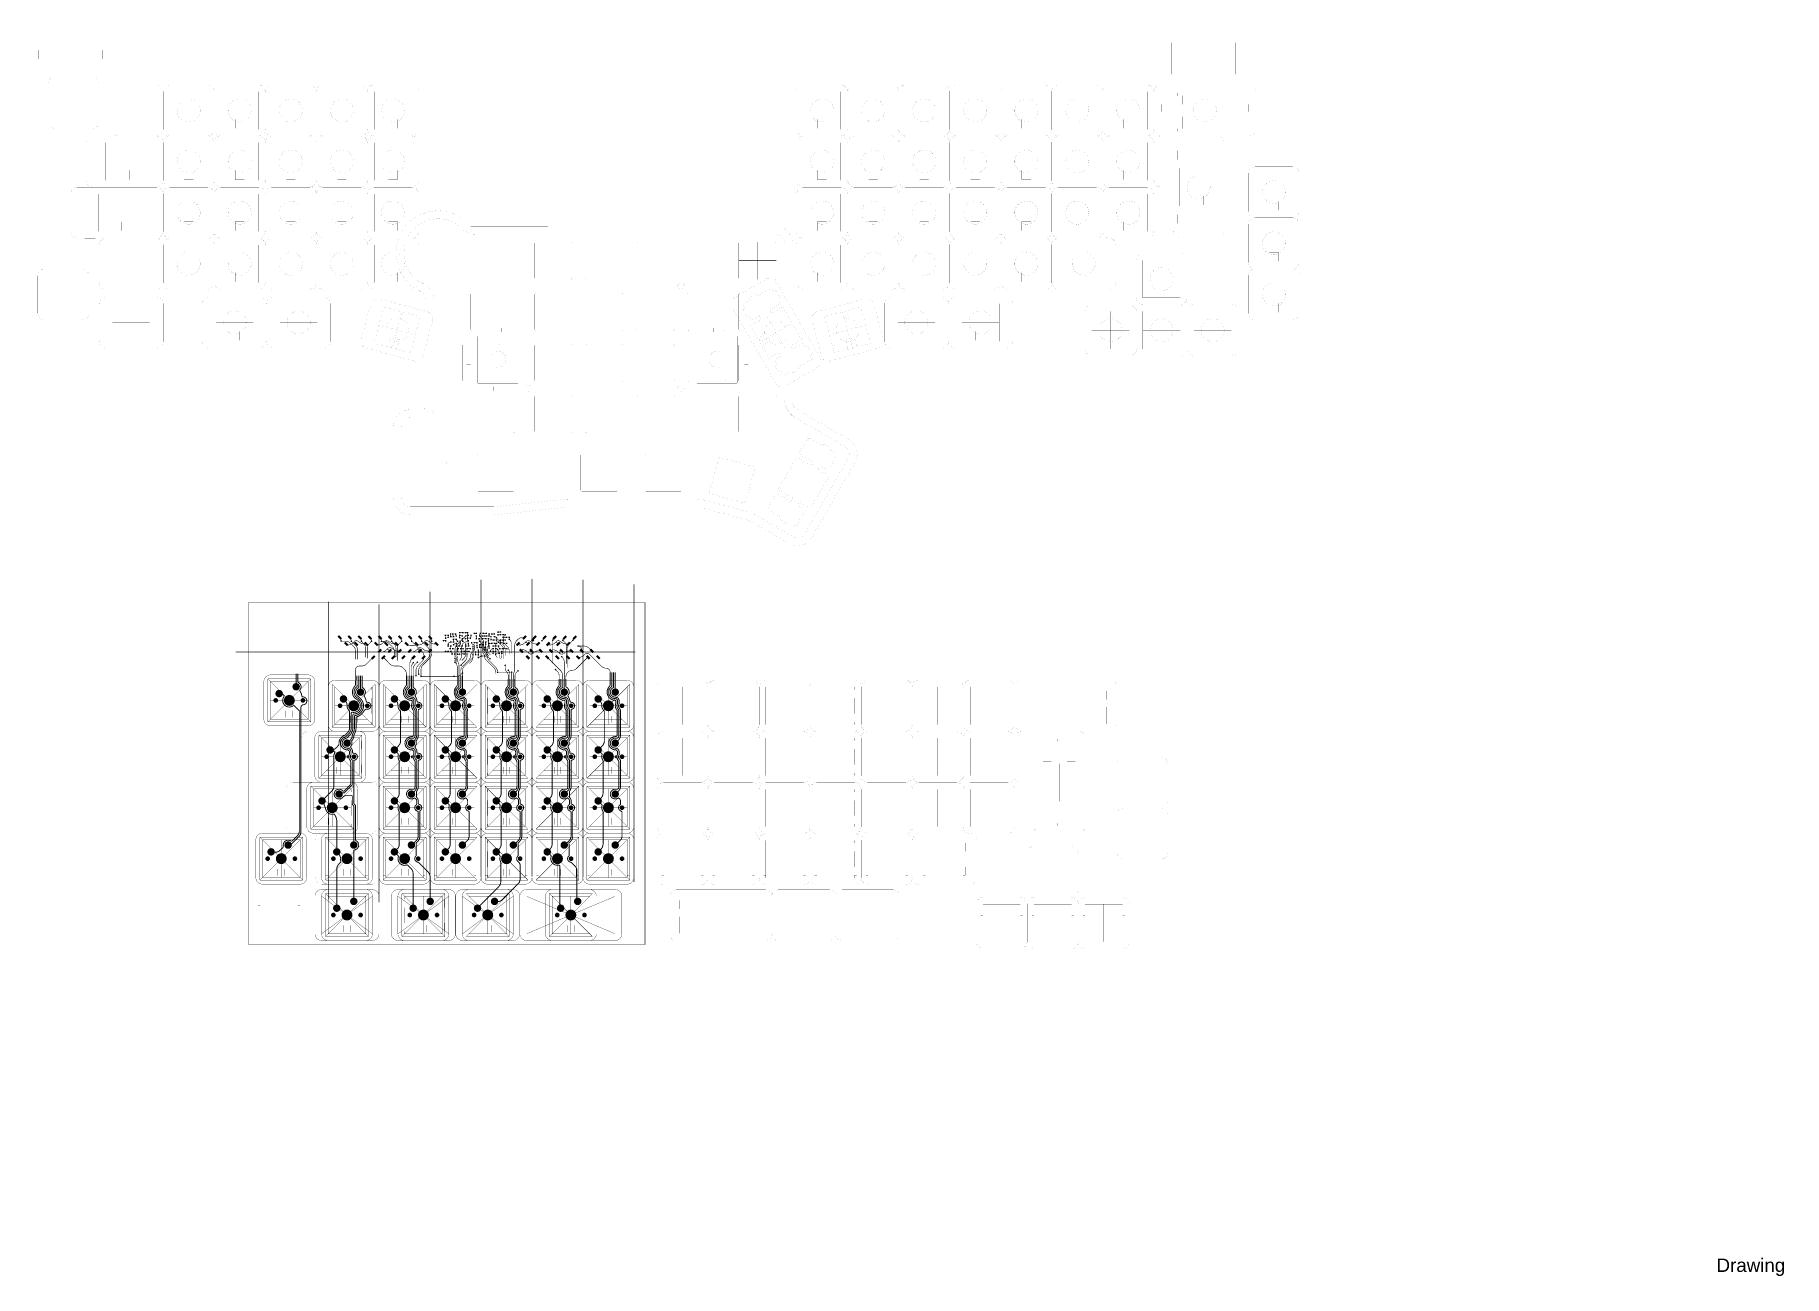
# Model space of a CAD drawing. Header units: inches. Extents: x -214 to 438, y -213 to 250.
import ezdxf

# ---------------------------------------------------------------- set-up
doc = ezdxf.new("R2010")
doc.units = ezdxf.units.IN
for name, color, linetype in [('Bottom Layer', 5, 'Continuous'), ('Drawing', 216, 'Continuous'), ('Drawing3', 56, 'Continuous'), ('Mechanical 22', 56, 'Continuous'), ('Multi-Layer', 9, 'Continuous'), ('Outline', 6, 'Continuous'), ('Top Layer', 1, 'Continuous')]:
    doc.layers.add(name, color=color, linetype=linetype)
doc.styles.add('Arial', font='', dxfattribs={"height": 0.2})
doc.styles.get('Arial').set_extended_font_data('Arial')

msp = doc.modelspace()

# ---------------------------------------------------------------- texts
at = {"layer": 'Drawing', "style": 'Arial'}
msp.add_text('Drawing', height=5, dxfattribs=at).set_placement((413.3, -211.05))

# ---------------------------------------------------------------- hatches: boundary and pattern name
at = {"layer": 'Bottom Layer'}
h = msp.add_hatch(color=5, dxfattribs=at)
edge = h.paths.add_edge_path()
edge.add_arc((-58.85, 26.75), 0.3, 0, 360)
h = msp.add_hatch(color=5, dxfattribs=at)
edge = h.paths.add_edge_path()
edge.add_arc((-56.75, 26), 0.3, 0, 360)
h = msp.add_hatch(color=5, dxfattribs=at)
edge = h.paths.add_edge_path()
edge.add_arc((-53.25, 26), 0.3, 0, 360)
h = msp.add_hatch(color=5, dxfattribs=at)
edge = h.paths.add_edge_path()
edge.add_arc((-52.5, 27.25), 0.3, 0, 360)
h = msp.add_hatch(color=5, dxfattribs=at)
edge = h.paths.add_edge_path()
edge.add_arc((-50, 27), 0.3, 0, 360)
h = msp.add_hatch(color=5, dxfattribs=at)
edge = h.paths.add_edge_path()
edge.add_arc((-48, 26), 0.3, 0, 360)
h = msp.add_hatch(color=5, dxfattribs=at)
edge = h.paths.add_edge_path()
edge.add_arc((-46.25, 26), 0.3, 0, 360)
h = msp.add_hatch(color=5, dxfattribs=at)
edge = h.paths.add_edge_path()
edge.add_arc((-44.5, 26), 0.3, 0, 360)
h = msp.add_hatch(color=5, dxfattribs=at)
edge = h.paths.add_edge_path()
edge.add_arc((-40.25, 27.5), 0.3, 0, 360)
h = msp.add_hatch(color=5, dxfattribs=at)
edge = h.paths.add_edge_path()
edge.add_arc((-38.5, 26.45), 0.3, 0, 360)
h = msp.add_hatch(color=5, dxfattribs=at)
edge = h.paths.add_edge_path()
edge.add_arc((-99.67, 24.09), 0.3, 0, 360)
h = msp.add_hatch(color=5, dxfattribs=at)
edge = h.paths.add_edge_path()
edge.add_arc((-95.92, 24.09), 0.3, 0, 360)
h = msp.add_hatch(color=5, dxfattribs=at)
edge = h.paths.add_edge_path()
edge.add_arc((-92.12, 24.05), 0.3, 0, 360)
h = msp.add_hatch(color=5, dxfattribs=at)
edge = h.paths.add_edge_path()
edge.add_arc((-88.37, 24.05), 0.3, 0, 360)
h = msp.add_hatch(color=5, dxfattribs=at)
edge = h.paths.add_edge_path()
edge.add_arc((-84.62, 24.05), 0.3, 0, 360)
h = msp.add_hatch(color=5, dxfattribs=at)
edge = h.paths.add_edge_path()
edge.add_arc((-80.87, 24.05), 0.3, 0, 360)
h = msp.add_hatch(color=5, dxfattribs=at)
edge = h.paths.add_edge_path()
edge.add_arc((-77.12, 24.05), 0.3, 0, 360)
h = msp.add_hatch(color=5, dxfattribs=at)
edge = h.paths.add_edge_path()
edge.add_arc((-73.37, 24.05), 0.3, 0, 360)
h = msp.add_hatch(color=5, dxfattribs=at)
edge = h.paths.add_edge_path()
edge.add_arc((-69.62, 24.05), 0.3, 0, 360)
h = msp.add_hatch(color=5, dxfattribs=at)
edge = h.paths.add_edge_path()
edge.add_arc((-65.87, 24.05), 0.3, 0, 360)
h = msp.add_hatch(color=5, dxfattribs=at)
edge = h.paths.add_edge_path()
edge.add_arc((-61.5, 24.25), 0.3, 0, 360)
h = msp.add_hatch(color=5, dxfattribs=at)
edge = h.paths.add_edge_path()
edge.add_arc((-60.75, 20.26), 0.3, 0, 360)
h = msp.add_hatch(color=5, dxfattribs=at)
edge = h.paths.add_edge_path()
edge.add_arc((-59.75, 25.5), 0.3, 0, 360)
h = msp.add_hatch(color=5, dxfattribs=at)
edge = h.paths.add_edge_path()
edge.add_arc((-59.75, 22.95), 0.3, 0, 360)
h = msp.add_hatch(color=5, dxfattribs=at)
edge = h.paths.add_edge_path()
edge.add_arc((-57.75, 22.75), 0.3, 0, 360)
h = msp.add_hatch(color=5, dxfattribs=at)
edge = h.paths.add_edge_path()
edge.add_arc((-56.25, 24.05), 0.3, 0, 360)
h = msp.add_hatch(color=5, dxfattribs=at)
edge = h.paths.add_edge_path()
edge.add_arc((-55.5, 25.4), 0.3, 0, 360)
h = msp.add_hatch(color=5, dxfattribs=at)
edge = h.paths.add_edge_path()
edge.add_arc((-55.24, 23.09), 0.3, 0, 360)
h = msp.add_hatch(color=5, dxfattribs=at)
edge = h.paths.add_edge_path()
edge.add_arc((-54.2, 21.25), 0.3, 0, 360)
h = msp.add_hatch(color=5, dxfattribs=at)
edge = h.paths.add_edge_path()
edge.add_arc((-53.34, 24.99), 0.3, 0, 360)
h = msp.add_hatch(color=5, dxfattribs=at)
edge = h.paths.add_edge_path()
edge.add_arc((-53.25, 22.95), 0.3, 0, 360)
h = msp.add_hatch(color=5, dxfattribs=at)
edge = h.paths.add_edge_path()
edge.add_arc((-52, 20.26), 0.3, 0, 360)
h = msp.add_hatch(color=5, dxfattribs=at)
edge = h.paths.add_edge_path()
edge.add_arc((-50.5, 22.12), 0.3, 0, 360)
h = msp.add_hatch(color=5, dxfattribs=at)
edge = h.paths.add_edge_path()
edge.add_arc((-48.96, 21.65), 0.3, 0, 360)
h = msp.add_hatch(color=5, dxfattribs=at)
edge = h.paths.add_edge_path()
edge.add_arc((-48.5, 20.75), 0.3, 0, 360)
h = msp.add_hatch(color=5, dxfattribs=at)
edge = h.paths.add_edge_path()
edge.add_arc((-48.04, 24.05), 0.3, 0, 360)
h = msp.add_hatch(color=5, dxfattribs=at)
edge = h.paths.add_edge_path()
edge.add_arc((-48.01, 21.75), 0.3, 0, 360)
h = msp.add_hatch(color=5, dxfattribs=at)
edge = h.paths.add_edge_path()
edge.add_arc((-45.75, 23), 0.3, 0, 360)
h = msp.add_hatch(color=5, dxfattribs=at)
edge = h.paths.add_edge_path()
edge.add_arc((-44.75, 24.25), 0.3, 0, 360)
h = msp.add_hatch(color=5, dxfattribs=at)
edge = h.paths.add_edge_path()
edge.add_arc((-44.5, 21.5), 0.3, 0, 360)
h = msp.add_hatch(color=5, dxfattribs=at)
edge = h.paths.add_edge_path()
edge.add_arc((-43, 22.25), 0.3, 0, 360)
h = msp.add_hatch(color=5, dxfattribs=at)
edge = h.paths.add_edge_path()
edge.add_arc((-43, 19.5), 0.3, 0, 360)
h = msp.add_hatch(color=5, dxfattribs=at)
edge = h.paths.add_edge_path()
edge.add_arc((-41.75, 25.3), 0.3, 0, 360)
h = msp.add_hatch(color=5, dxfattribs=at)
edge = h.paths.add_edge_path()
edge.add_arc((-41.75, 23.25), 0.3, 0, 360)
h = msp.add_hatch(color=5, dxfattribs=at)
edge = h.paths.add_edge_path()
edge.add_arc((-41.35, 21), 0.3, 0, 360)
h = msp.add_hatch(color=5, dxfattribs=at)
edge = h.paths.add_edge_path()
edge.add_arc((-41.05, 23.73), 0.3, 0, 360)
h = msp.add_hatch(color=5, dxfattribs=at)
edge = h.paths.add_edge_path()
edge.add_arc((-39.75, 20.25), 0.3, 0, 360)
h = msp.add_hatch(color=5, dxfattribs=at)
edge = h.paths.add_edge_path()
edge.add_arc((-38.5, 24.5), 0.3, 0, 360)
h = msp.add_hatch(color=5, dxfattribs=at)
edge = h.paths.add_edge_path()
edge.add_arc((-37.86, 21.25), 0.3, 0, 360)
h = msp.add_hatch(color=5, dxfattribs=at)
edge = h.paths.add_edge_path()
edge.add_arc((-37, 24.81), 0.3, 0, 360)
h = msp.add_hatch(color=5, dxfattribs=at)
edge = h.paths.add_edge_path()
edge.add_arc((-24.75, 24.29), 0.3, 0, 360)
h = msp.add_hatch(color=5, dxfattribs=at)
edge = h.paths.add_edge_path()
edge.add_arc((-20.75, 24.43), 0.3, 0, 360)
h = msp.add_hatch(color=5, dxfattribs=at)
edge = h.paths.add_edge_path()
edge.add_arc((-17, 24.43), 0.3, 0, 360)
h = msp.add_hatch(color=5, dxfattribs=at)
edge = h.paths.add_edge_path()
edge.add_arc((-13.25, 24.43), 0.3, 0, 360)
h = msp.add_hatch(color=5, dxfattribs=at)
edge = h.paths.add_edge_path()
edge.add_arc((-11.3, 22.25), 0.3, 0, 360)
h = msp.add_hatch(color=5, dxfattribs=at)
edge = h.paths.add_edge_path()
edge.add_arc((-72.75, 16.09), 0.3, 0, 360)
h = msp.add_hatch(color=5, dxfattribs=at)
edge = h.paths.add_edge_path()
edge.add_arc((-71.25, 16.25), 0.3, 0, 360)
h = msp.add_hatch(color=5, dxfattribs=at)
edge = h.paths.add_edge_path()
edge.add_arc((-57.25, 17.65), 0.3, 0, 360)
h = msp.add_hatch(color=5, dxfattribs=at)
edge = h.paths.add_edge_path()
edge.add_arc((-57.25, 16.25), 0.3, 0, 360)
h = msp.add_hatch(color=5, dxfattribs=at)
edge = h.paths.add_edge_path()
edge.add_arc((-55.5, 19.25), 0.3, 0, 360)
h = msp.add_hatch(color=5, dxfattribs=at)
edge = h.paths.add_edge_path()
edge.add_arc((-55, 15.09), 0.3, 0, 360)
h = msp.add_hatch(color=5, dxfattribs=at)
edge = h.paths.add_edge_path()
edge.add_arc((-44.18, 17.55), 0.3, 0, 360)
h = msp.add_hatch(color=5, dxfattribs=at)
edge = h.paths.add_edge_path()
edge.add_arc((-38.5, 15.09), 0.3, 0, 360)
h = msp.add_hatch(color=5, dxfattribs=at)
edge = h.paths.add_edge_path()
edge.add_arc((-37.35, 13.25), 0.3, 0, 360)
h = msp.add_hatch(color=5, dxfattribs=at)
edge = h.paths.add_edge_path()
edge.add_arc((-33.7, 13.05), 0.3, 0, 360)
h = msp.add_hatch(color=5, dxfattribs=at)
edge = h.paths.add_edge_path()
edge.add_arc((-19.73, 13.5), 0.3, 0, 360)
h = msp.add_hatch(color=5, dxfattribs=at)
edge = h.paths.add_edge_path()
edge.add_arc((-17.41, 18.32), 0.3, 0, 360)
h = msp.add_hatch(color=5, dxfattribs=at)
edge = h.paths.add_edge_path()
edge.add_arc((-116.46, 7.08), 1.4, 0, 360)
h = msp.add_hatch(color=5, dxfattribs=at)
edge = h.paths.add_edge_path()
edge.add_arc((-71.75, 11.25), 0.3, 0, 360)
h = msp.add_hatch(color=5, dxfattribs=at)
edge = h.paths.add_edge_path()
edge.add_arc((-70.75, 11.75), 0.3, 0, 360)
h = msp.add_hatch(color=5, dxfattribs=at)
edge = h.paths.add_edge_path()
edge.add_arc((-69.9, 11), 0.3, 0, 360)
h = msp.add_hatch(color=5, dxfattribs=at)
edge = h.paths.add_edge_path()
edge.add_arc((-57.6, 11), 0.3, 0, 360)
h = msp.add_hatch(color=5, dxfattribs=at)
edge = h.paths.add_edge_path()
edge.add_arc((-54.41, 12.19), 0.3, 0, 360)
h = msp.add_hatch(color=5, dxfattribs=at)
edge = h.paths.add_edge_path()
edge.add_arc((-41.35, 12.51), 0.3, 0, 360)
h = msp.add_hatch(color=5, dxfattribs=at)
edge = h.paths.add_edge_path()
edge.add_arc((-36.06, 12.51), 0.3, 0, 360)
h = msp.add_hatch(color=5, dxfattribs=at)
edge = h.paths.add_edge_path()
edge.add_arc((-124.08, 2), 0.875, 0, 360)
h = msp.add_hatch(color=5, dxfattribs=at)
edge = h.paths.add_edge_path()
edge.add_arc((-122.81, 4.54), 1.4, 0, 360)
h = msp.add_hatch(color=5, dxfattribs=at)
edge = h.paths.add_edge_path()
edge.add_arc((-119, 2), 2.05, 0, 360)
h = msp.add_hatch(color=5, dxfattribs=at)
edge = h.paths.add_edge_path()
edge.add_arc((-113.92, 2), 0.875, 0, 360)
h = msp.add_hatch(color=5, dxfattribs=at)
edge = h.paths.add_edge_path()
edge.add_arc((-100.08, 0), 0.875, 0, 360)
h = msp.add_hatch(color=5, dxfattribs=at)
edge = h.paths.add_edge_path()
edge.add_arc((-98.81, 2.54), 1.4, 0, 360)
h = msp.add_hatch(color=5, dxfattribs=at)
edge = h.paths.add_edge_path()
edge.add_arc((-95, 0), 2.05, 0, 360)
h = msp.add_hatch(color=5, dxfattribs=at)
edge = h.paths.add_edge_path()
edge.add_arc((-92.46, 5.08), 1.4, 0, 360)
h = msp.add_hatch(color=5, dxfattribs=at)
edge = h.paths.add_edge_path()
edge.add_arc((-89.92, 0), 0.875, 0, 360)
h = msp.add_hatch(color=5, dxfattribs=at)
edge = h.paths.add_edge_path()
edge.add_arc((-81.08, 0), 0.875, 0, 360)
h = msp.add_hatch(color=5, dxfattribs=at)
edge = h.paths.add_edge_path()
edge.add_arc((-79.81, 2.54), 1.4, 0, 360)
h = msp.add_hatch(color=5, dxfattribs=at)
edge = h.paths.add_edge_path()
edge.add_arc((-76, 0), 2.05, 0, 360)
h = msp.add_hatch(color=5, dxfattribs=at)
edge = h.paths.add_edge_path()
edge.add_arc((-73.46, 5.08), 1.4, 0, 360)
h = msp.add_hatch(color=5, dxfattribs=at)
edge = h.paths.add_edge_path()
edge.add_arc((-70.92, 0), 0.875, 0, 360)
h = msp.add_hatch(color=5, dxfattribs=at)
edge = h.paths.add_edge_path()
edge.add_arc((-62.08, 0), 0.875, 0, 360)
h = msp.add_hatch(color=5, dxfattribs=at)
edge = h.paths.add_edge_path()
edge.add_arc((-60.81, 2.54), 1.4, 0, 360)
h = msp.add_hatch(color=5, dxfattribs=at)
edge = h.paths.add_edge_path()
edge.add_arc((-57, 0), 2.05, 0, 360)
h = msp.add_hatch(color=5, dxfattribs=at)
edge = h.paths.add_edge_path()
edge.add_arc((-54.46, 5.08), 1.4, 0, 360)
h = msp.add_hatch(color=5, dxfattribs=at)
edge = h.paths.add_edge_path()
edge.add_arc((-51.92, 0), 0.875, 0, 360)
h = msp.add_hatch(color=5, dxfattribs=at)
edge = h.paths.add_edge_path()
edge.add_arc((-43.08, 0), 0.875, 0, 360)
h = msp.add_hatch(color=5, dxfattribs=at)
edge = h.paths.add_edge_path()
edge.add_arc((-41.81, 2.54), 1.4, 0, 360)
h = msp.add_hatch(color=5, dxfattribs=at)
edge = h.paths.add_edge_path()
edge.add_arc((-38, 0), 2.05, 0, 360)
h = msp.add_hatch(color=5, dxfattribs=at)
edge = h.paths.add_edge_path()
edge.add_arc((-35.46, 5.08), 1.4, 0, 360)
h = msp.add_hatch(color=5, dxfattribs=at)
edge = h.paths.add_edge_path()
edge.add_arc((-32.92, 0), 0.875, 0, 360)
h = msp.add_hatch(color=5, dxfattribs=at)
edge = h.paths.add_edge_path()
edge.add_arc((-24.08, 0), 0.875, 0, 360)
h = msp.add_hatch(color=5, dxfattribs=at)
edge = h.paths.add_edge_path()
edge.add_arc((-22.81, 2.54), 1.4, 0, 360)
h = msp.add_hatch(color=5, dxfattribs=at)
edge = h.paths.add_edge_path()
edge.add_arc((-19, 0), 2.05, 0, 360)
h = msp.add_hatch(color=5, dxfattribs=at)
edge = h.paths.add_edge_path()
edge.add_arc((-16.46, 5.08), 1.4, 0, 360)
h = msp.add_hatch(color=5, dxfattribs=at)
edge = h.paths.add_edge_path()
edge.add_arc((-13.92, 0), 0.875, 0, 360)
h = msp.add_hatch(color=5, dxfattribs=at)
edge = h.paths.add_edge_path()
edge.add_arc((-5.08, 0), 0.875, 0, 360)
h = msp.add_hatch(color=5, dxfattribs=at)
edge = h.paths.add_edge_path()
edge.add_arc((-3.81, 2.54), 1.4, 0, 360)
h = msp.add_hatch(color=5, dxfattribs=at)
edge = h.paths.add_edge_path()
edge.add_arc((0, 0), 2.05, 0, 360)
h = msp.add_hatch(color=5, dxfattribs=at)
edge = h.paths.add_edge_path()
edge.add_arc((2.54, 5.08), 1.4, 0, 360)
h = msp.add_hatch(color=5, dxfattribs=at)
edge = h.paths.add_edge_path()
edge.add_arc((5.08, 0), 0.875, 0, 360)
h = msp.add_hatch(color=5, dxfattribs=at)
edge = h.paths.add_edge_path()
edge.add_arc((-97.46, -13.92), 1.4, 0, 360)
h = msp.add_hatch(color=5, dxfattribs=at)
edge = h.paths.add_edge_path()
edge.add_arc((-73.46, -13.92), 1.4, 0, 360)
h = msp.add_hatch(color=5, dxfattribs=at)
edge = h.paths.add_edge_path()
edge.add_arc((-54.46, -13.92), 1.4, 0, 360)
h = msp.add_hatch(color=5, dxfattribs=at)
edge = h.paths.add_edge_path()
edge.add_arc((-35.46, -13.92), 1.4, 0, 360)
h = msp.add_hatch(color=5, dxfattribs=at)
edge = h.paths.add_edge_path()
edge.add_arc((-16.46, -13.92), 1.4, 0, 360)
h = msp.add_hatch(color=5, dxfattribs=at)
edge = h.paths.add_edge_path()
edge.add_arc((2.54, -13.92), 1.4, 0, 360)
h = msp.add_hatch(color=5, dxfattribs=at)
edge = h.paths.add_edge_path()
edge.add_arc((-105.08, -19), 0.875, 0, 360)
h = msp.add_hatch(color=5, dxfattribs=at)
edge = h.paths.add_edge_path()
edge.add_arc((-103.81, -16.46), 1.4, 0, 360)
h = msp.add_hatch(color=5, dxfattribs=at)
edge = h.paths.add_edge_path()
edge.add_arc((-100, -19), 2.05, 0, 360)
h = msp.add_hatch(color=5, dxfattribs=at)
edge = h.paths.add_edge_path()
edge.add_arc((-94.92, -19), 0.875, 0, 360)
h = msp.add_hatch(color=5, dxfattribs=at)
edge = h.paths.add_edge_path()
edge.add_arc((-81.08, -19), 0.875, 0, 360)
h = msp.add_hatch(color=5, dxfattribs=at)
edge = h.paths.add_edge_path()
edge.add_arc((-79.81, -16.46), 1.4, 0, 360)
h = msp.add_hatch(color=5, dxfattribs=at)
edge = h.paths.add_edge_path()
edge.add_arc((-76, -19), 2.05, 0, 360)
h = msp.add_hatch(color=5, dxfattribs=at)
edge = h.paths.add_edge_path()
edge.add_arc((-70.92, -19), 0.875, 0, 360)
h = msp.add_hatch(color=5, dxfattribs=at)
edge = h.paths.add_edge_path()
edge.add_arc((-62.08, -19), 0.875, 0, 360)
h = msp.add_hatch(color=5, dxfattribs=at)
edge = h.paths.add_edge_path()
edge.add_arc((-60.81, -16.46), 1.4, 0, 360)
h = msp.add_hatch(color=5, dxfattribs=at)
edge = h.paths.add_edge_path()
edge.add_arc((-57, -19), 2.05, 0, 360)
h = msp.add_hatch(color=5, dxfattribs=at)
edge = h.paths.add_edge_path()
edge.add_arc((-51.92, -19), 0.875, 0, 360)
h = msp.add_hatch(color=5, dxfattribs=at)
edge = h.paths.add_edge_path()
edge.add_arc((-43.08, -19), 0.875, 0, 360)
h = msp.add_hatch(color=5, dxfattribs=at)
edge = h.paths.add_edge_path()
edge.add_arc((-41.81, -16.46), 1.4, 0, 360)
h = msp.add_hatch(color=5, dxfattribs=at)
edge = h.paths.add_edge_path()
edge.add_arc((-38, -19), 2.05, 0, 360)
h = msp.add_hatch(color=5, dxfattribs=at)
edge = h.paths.add_edge_path()
edge.add_arc((-32.92, -19), 0.875, 0, 360)
h = msp.add_hatch(color=5, dxfattribs=at)
edge = h.paths.add_edge_path()
edge.add_arc((-24.08, -19), 0.875, 0, 360)
h = msp.add_hatch(color=5, dxfattribs=at)
edge = h.paths.add_edge_path()
edge.add_arc((-22.81, -16.46), 1.4, 0, 360)
h = msp.add_hatch(color=5, dxfattribs=at)
edge = h.paths.add_edge_path()
edge.add_arc((-19, -19), 2.05, 0, 360)
h = msp.add_hatch(color=5, dxfattribs=at)
edge = h.paths.add_edge_path()
edge.add_arc((-13.92, -19), 0.875, 0, 360)
h = msp.add_hatch(color=5, dxfattribs=at)
edge = h.paths.add_edge_path()
edge.add_arc((-5.08, -19), 0.875, 0, 360)
h = msp.add_hatch(color=5, dxfattribs=at)
edge = h.paths.add_edge_path()
edge.add_arc((-3.81, -16.46), 1.4, 0, 360)
h = msp.add_hatch(color=5, dxfattribs=at)
edge = h.paths.add_edge_path()
edge.add_arc((0, -19), 2.05, 0, 360)
h = msp.add_hatch(color=5, dxfattribs=at)
edge = h.paths.add_edge_path()
edge.add_arc((5.08, -19), 0.875, 0, 360)
h = msp.add_hatch(color=5, dxfattribs=at)
edge = h.paths.add_edge_path()
edge.add_arc((-100.46, -32.92), 1.4, 0, 360)
h = msp.add_hatch(color=5, dxfattribs=at)
edge = h.paths.add_edge_path()
edge.add_arc((-73.46, -32.92), 1.4, 0, 360)
h = msp.add_hatch(color=5, dxfattribs=at)
edge = h.paths.add_edge_path()
edge.add_arc((-54.46, -32.92), 1.4, 0, 360)
h = msp.add_hatch(color=5, dxfattribs=at)
edge = h.paths.add_edge_path()
edge.add_arc((-35.46, -32.92), 1.4, 0, 360)
h = msp.add_hatch(color=5, dxfattribs=at)
edge = h.paths.add_edge_path()
edge.add_arc((-16.46, -32.92), 1.4, 0, 360)
h = msp.add_hatch(color=5, dxfattribs=at)
edge = h.paths.add_edge_path()
edge.add_arc((2.54, -32.92), 1.4, 0, 360)
h = msp.add_hatch(color=5, dxfattribs=at)
edge = h.paths.add_edge_path()
edge.add_arc((-108.08, -38), 0.875, 0, 360)
h = msp.add_hatch(color=5, dxfattribs=at)
edge = h.paths.add_edge_path()
edge.add_arc((-106.81, -35.46), 1.4, 0, 360)
h = msp.add_hatch(color=5, dxfattribs=at)
edge = h.paths.add_edge_path()
edge.add_arc((-103, -38), 2.05, 0, 360)
h = msp.add_hatch(color=5, dxfattribs=at)
edge = h.paths.add_edge_path()
edge.add_arc((-97.92, -38), 0.875, 0, 360)
h = msp.add_hatch(color=5, dxfattribs=at)
edge = h.paths.add_edge_path()
edge.add_arc((-81.08, -38), 0.875, 0, 360)
h = msp.add_hatch(color=5, dxfattribs=at)
edge = h.paths.add_edge_path()
edge.add_arc((-79.81, -35.46), 1.4, 0, 360)
h = msp.add_hatch(color=5, dxfattribs=at)
edge = h.paths.add_edge_path()
edge.add_arc((-76, -38), 2.05, 0, 360)
h = msp.add_hatch(color=5, dxfattribs=at)
edge = h.paths.add_edge_path()
edge.add_arc((-70.92, -38), 0.875, 0, 360)
h = msp.add_hatch(color=5, dxfattribs=at)
edge = h.paths.add_edge_path()
edge.add_arc((-62.08, -38), 0.875, 0, 360)
h = msp.add_hatch(color=5, dxfattribs=at)
edge = h.paths.add_edge_path()
edge.add_arc((-60.81, -35.46), 1.4, 0, 360)
h = msp.add_hatch(color=5, dxfattribs=at)
edge = h.paths.add_edge_path()
edge.add_arc((-57, -38), 2.05, 0, 360)
h = msp.add_hatch(color=5, dxfattribs=at)
edge = h.paths.add_edge_path()
edge.add_arc((-51.92, -38), 0.875, 0, 360)
h = msp.add_hatch(color=5, dxfattribs=at)
edge = h.paths.add_edge_path()
edge.add_arc((-43.08, -38), 0.875, 0, 360)
h = msp.add_hatch(color=5, dxfattribs=at)
edge = h.paths.add_edge_path()
edge.add_arc((-41.81, -35.46), 1.4, 0, 360)
h = msp.add_hatch(color=5, dxfattribs=at)
edge = h.paths.add_edge_path()
edge.add_arc((-38, -38), 2.05, 0, 360)
h = msp.add_hatch(color=5, dxfattribs=at)
edge = h.paths.add_edge_path()
edge.add_arc((-32.92, -38), 0.875, 0, 360)
h = msp.add_hatch(color=5, dxfattribs=at)
edge = h.paths.add_edge_path()
edge.add_arc((-24.08, -38), 0.875, 0, 360)
h = msp.add_hatch(color=5, dxfattribs=at)
edge = h.paths.add_edge_path()
edge.add_arc((-22.81, -35.46), 1.4, 0, 360)
h = msp.add_hatch(color=5, dxfattribs=at)
edge = h.paths.add_edge_path()
edge.add_arc((-19, -38), 2.05, 0, 360)
h = msp.add_hatch(color=5, dxfattribs=at)
edge = h.paths.add_edge_path()
edge.add_arc((-13.92, -38), 0.875, 0, 360)
h = msp.add_hatch(color=5, dxfattribs=at)
edge = h.paths.add_edge_path()
edge.add_arc((-5.08, -38), 0.875, 0, 360)
h = msp.add_hatch(color=5, dxfattribs=at)
edge = h.paths.add_edge_path()
edge.add_arc((-3.81, -35.46), 1.4, 0, 360)
h = msp.add_hatch(color=5, dxfattribs=at)
edge = h.paths.add_edge_path()
edge.add_arc((0, -38), 2.05, 0, 360)
h = msp.add_hatch(color=5, dxfattribs=at)
edge = h.paths.add_edge_path()
edge.add_arc((5.08, -38), 0.875, 0, 360)
h = msp.add_hatch(color=5, dxfattribs=at)
edge = h.paths.add_edge_path()
edge.add_arc((-119.46, -51.92), 1.4, 0, 360)
h = msp.add_hatch(color=5, dxfattribs=at)
edge = h.paths.add_edge_path()
edge.add_arc((-94.96, -51.92), 1.4, 0, 360)
h = msp.add_hatch(color=5, dxfattribs=at)
edge = h.paths.add_edge_path()
edge.add_arc((-73.46, -51.92), 1.4, 0, 360)
h = msp.add_hatch(color=5, dxfattribs=at)
edge = h.paths.add_edge_path()
edge.add_arc((-54.46, -51.92), 1.4, 0, 360)
h = msp.add_hatch(color=5, dxfattribs=at)
edge = h.paths.add_edge_path()
edge.add_arc((-35.46, -51.92), 1.4, 0, 360)
h = msp.add_hatch(color=5, dxfattribs=at)
edge = h.paths.add_edge_path()
edge.add_arc((-16.46, -51.92), 1.4, 0, 360)
h = msp.add_hatch(color=5, dxfattribs=at)
edge = h.paths.add_edge_path()
edge.add_arc((2.54, -51.92), 1.4, 0, 360)
h = msp.add_hatch(color=5, dxfattribs=at)
edge = h.paths.add_edge_path()
edge.add_arc((-127.08, -57), 0.875, 0, 360)
h = msp.add_hatch(color=5, dxfattribs=at)
edge = h.paths.add_edge_path()
edge.add_arc((-125.81, -54.46), 1.4, 0, 360)
h = msp.add_hatch(color=5, dxfattribs=at)
edge = h.paths.add_edge_path()
edge.add_arc((-122, -57), 2.05, 0, 360)
h = msp.add_hatch(color=5, dxfattribs=at)
edge = h.paths.add_edge_path()
edge.add_arc((-116.92, -57), 0.875, 0, 360)
h = msp.add_hatch(color=5, dxfattribs=at)
edge = h.paths.add_edge_path()
edge.add_arc((-102.58, -57), 0.875, 0, 360)
h = msp.add_hatch(color=5, dxfattribs=at)
edge = h.paths.add_edge_path()
edge.add_arc((-101.31, -54.46), 1.4, 0, 360)
h = msp.add_hatch(color=5, dxfattribs=at)
edge = h.paths.add_edge_path()
edge.add_arc((-97.5, -57), 2.05, 0, 360)
h = msp.add_hatch(color=5, dxfattribs=at)
edge = h.paths.add_edge_path()
edge.add_arc((-92.42, -57), 0.875, 0, 360)
h = msp.add_hatch(color=5, dxfattribs=at)
edge = h.paths.add_edge_path()
edge.add_arc((-81.08, -57), 0.875, 0, 360)
h = msp.add_hatch(color=5, dxfattribs=at)
edge = h.paths.add_edge_path()
edge.add_arc((-79.81, -54.46), 1.4, 0, 360)
h = msp.add_hatch(color=5, dxfattribs=at)
edge = h.paths.add_edge_path()
edge.add_arc((-76, -57), 2.05, 0, 360)
h = msp.add_hatch(color=5, dxfattribs=at)
edge = h.paths.add_edge_path()
edge.add_arc((-70.92, -57), 0.875, 0, 360)
h = msp.add_hatch(color=5, dxfattribs=at)
edge = h.paths.add_edge_path()
edge.add_arc((-62.08, -57), 0.875, 0, 360)
h = msp.add_hatch(color=5, dxfattribs=at)
edge = h.paths.add_edge_path()
edge.add_arc((-60.81, -54.46), 1.4, 0, 360)
h = msp.add_hatch(color=5, dxfattribs=at)
edge = h.paths.add_edge_path()
edge.add_arc((-57, -57), 2.05, 0, 360)
h = msp.add_hatch(color=5, dxfattribs=at)
edge = h.paths.add_edge_path()
edge.add_arc((-51.92, -57), 0.875, 0, 360)
h = msp.add_hatch(color=5, dxfattribs=at)
edge = h.paths.add_edge_path()
edge.add_arc((-43.08, -57), 0.875, 0, 360)
h = msp.add_hatch(color=5, dxfattribs=at)
edge = h.paths.add_edge_path()
edge.add_arc((-41.81, -54.46), 1.4, 0, 360)
h = msp.add_hatch(color=5, dxfattribs=at)
edge = h.paths.add_edge_path()
edge.add_arc((-38, -57), 2.05, 0, 360)
h = msp.add_hatch(color=5, dxfattribs=at)
edge = h.paths.add_edge_path()
edge.add_arc((-32.92, -57), 0.875, 0, 360)
h = msp.add_hatch(color=5, dxfattribs=at)
edge = h.paths.add_edge_path()
edge.add_arc((-24.08, -57), 0.875, 0, 360)
h = msp.add_hatch(color=5, dxfattribs=at)
edge = h.paths.add_edge_path()
edge.add_arc((-22.81, -54.46), 1.4, 0, 360)
h = msp.add_hatch(color=5, dxfattribs=at)
edge = h.paths.add_edge_path()
edge.add_arc((-19, -57), 2.05, 0, 360)
h = msp.add_hatch(color=5, dxfattribs=at)
edge = h.paths.add_edge_path()
edge.add_arc((-13.92, -57), 0.875, 0, 360)
h = msp.add_hatch(color=5, dxfattribs=at)
edge = h.paths.add_edge_path()
edge.add_arc((-5.08, -57), 0.875, 0, 360)
h = msp.add_hatch(color=5, dxfattribs=at)
edge = h.paths.add_edge_path()
edge.add_arc((-3.81, -54.46), 1.4, 0, 360)
h = msp.add_hatch(color=5, dxfattribs=at)
edge = h.paths.add_edge_path()
edge.add_arc((0, -57), 2.05, 0, 360)
h = msp.add_hatch(color=5, dxfattribs=at)
edge = h.paths.add_edge_path()
edge.add_arc((5.08, -57), 0.875, 0, 360)
h = msp.add_hatch(color=5, dxfattribs=at)
edge = h.paths.add_edge_path()
edge.add_arc((-94.96, -72.92), 1.4, 0, 360)
h = msp.add_hatch(color=5, dxfattribs=at)
edge = h.paths.add_edge_path()
edge.add_arc((-66.46, -72.92), 1.4, 0, 360)
h = msp.add_hatch(color=5, dxfattribs=at)
edge = h.paths.add_edge_path()
edge.add_arc((-42.46, -72.92), 1.4, 0, 360)
h = msp.add_hatch(color=5, dxfattribs=at)
edge = h.paths.add_edge_path()
edge.add_arc((-11.46, -72.92), 1.4, 0, 360)
h = msp.add_hatch(color=5, dxfattribs=at)
edge = h.paths.add_edge_path()
edge.add_arc((-102.58, -78), 0.875, 0, 360)
h = msp.add_hatch(color=5, dxfattribs=at)
edge = h.paths.add_edge_path()
edge.add_arc((-101.31, -75.46), 1.4, 0, 360)
h = msp.add_hatch(color=5, dxfattribs=at)
edge = h.paths.add_edge_path()
edge.add_arc((-97.5, -78), 2.05, 0, 360)
h = msp.add_hatch(color=5, dxfattribs=at)
edge = h.paths.add_edge_path()
edge.add_arc((-92.42, -78), 0.875, 0, 360)
h = msp.add_hatch(color=5, dxfattribs=at)
edge = h.paths.add_edge_path()
edge.add_arc((-74.08, -78), 0.875, 0, 360)
h = msp.add_hatch(color=5, dxfattribs=at)
edge = h.paths.add_edge_path()
edge.add_arc((-72.81, -75.46), 1.4, 0, 360)
h = msp.add_hatch(color=5, dxfattribs=at)
edge = h.paths.add_edge_path()
edge.add_arc((-69, -78), 2.05, 0, 360)
h = msp.add_hatch(color=5, dxfattribs=at)
edge = h.paths.add_edge_path()
edge.add_arc((-63.92, -78), 0.875, 0, 360)
h = msp.add_hatch(color=5, dxfattribs=at)
edge = h.paths.add_edge_path()
edge.add_arc((-50.08, -78), 0.875, 0, 360)
h = msp.add_hatch(color=5, dxfattribs=at)
edge = h.paths.add_edge_path()
edge.add_arc((-48.81, -75.46), 1.4, 0, 360)
h = msp.add_hatch(color=5, dxfattribs=at)
edge = h.paths.add_edge_path()
edge.add_arc((-45, -78), 2.05, 0, 360)
h = msp.add_hatch(color=5, dxfattribs=at)
edge = h.paths.add_edge_path()
edge.add_arc((-39.92, -78), 0.875, 0, 360)
h = msp.add_hatch(color=5, dxfattribs=at)
edge = h.paths.add_edge_path()
edge.add_arc((-19.08, -78), 0.875, 0, 360)
h = msp.add_hatch(color=5, dxfattribs=at)
edge = h.paths.add_edge_path()
edge.add_arc((-17.81, -75.46), 1.4, 0, 360)
h = msp.add_hatch(color=5, dxfattribs=at)
edge = h.paths.add_edge_path()
edge.add_arc((-14, -78), 2.05, 0, 360)
h = msp.add_hatch(color=5, dxfattribs=at)
edge = h.paths.add_edge_path()
edge.add_arc((-8.92, -78), 0.875, 0, 360)
at = {"layer": 'Multi-Layer'}
h = msp.add_hatch(color=9, dxfattribs=at)
edge = h.paths.add_edge_path()
edge.add_arc((-116.46, 7.08), 1.4, 0, 360)
h = msp.add_hatch(color=9, dxfattribs=at)
edge = h.paths.add_edge_path()
edge.add_arc((-124.08, 2), 0.875, 0, 360)
h = msp.add_hatch(color=9, dxfattribs=at)
edge = h.paths.add_edge_path()
edge.add_arc((-122.81, 4.54), 1.4, 0, 360)
h = msp.add_hatch(color=9, dxfattribs=at)
edge = h.paths.add_edge_path()
edge.add_arc((-119, 2), 2.05, 0, 360)
h = msp.add_hatch(color=9, dxfattribs=at)
edge = h.paths.add_edge_path()
edge.add_arc((-113.92, 2), 0.875, 0, 360)
h = msp.add_hatch(color=9, dxfattribs=at)
edge = h.paths.add_edge_path()
edge.add_arc((-100.08, 0), 0.875, 0, 360)
h = msp.add_hatch(color=9, dxfattribs=at)
edge = h.paths.add_edge_path()
edge.add_arc((-98.81, 2.54), 1.4, 0, 360)
h = msp.add_hatch(color=9, dxfattribs=at)
edge = h.paths.add_edge_path()
edge.add_arc((-95, 0), 2.05, 0, 360)
h = msp.add_hatch(color=9, dxfattribs=at)
edge = h.paths.add_edge_path()
edge.add_arc((-92.46, 5.08), 1.4, 0, 360)
h = msp.add_hatch(color=9, dxfattribs=at)
edge = h.paths.add_edge_path()
edge.add_arc((-89.92, 0), 0.875, 0, 360)
h = msp.add_hatch(color=9, dxfattribs=at)
edge = h.paths.add_edge_path()
edge.add_arc((-81.08, 0), 0.875, 0, 360)
h = msp.add_hatch(color=9, dxfattribs=at)
edge = h.paths.add_edge_path()
edge.add_arc((-79.81, 2.54), 1.4, 0, 360)
h = msp.add_hatch(color=9, dxfattribs=at)
edge = h.paths.add_edge_path()
edge.add_arc((-76, 0), 2.05, 0, 360)
h = msp.add_hatch(color=9, dxfattribs=at)
edge = h.paths.add_edge_path()
edge.add_arc((-73.46, 5.08), 1.4, 0, 360)
h = msp.add_hatch(color=9, dxfattribs=at)
edge = h.paths.add_edge_path()
edge.add_arc((-70.92, 0), 0.875, 0, 360)
h = msp.add_hatch(color=9, dxfattribs=at)
edge = h.paths.add_edge_path()
edge.add_arc((-62.08, 0), 0.875, 0, 360)
h = msp.add_hatch(color=9, dxfattribs=at)
edge = h.paths.add_edge_path()
edge.add_arc((-60.81, 2.54), 1.4, 0, 360)
h = msp.add_hatch(color=9, dxfattribs=at)
edge = h.paths.add_edge_path()
edge.add_arc((-57, 0), 2.05, 0, 360)
h = msp.add_hatch(color=9, dxfattribs=at)
edge = h.paths.add_edge_path()
edge.add_arc((-54.46, 5.08), 1.4, 0, 360)
h = msp.add_hatch(color=9, dxfattribs=at)
edge = h.paths.add_edge_path()
edge.add_arc((-51.92, 0), 0.875, 0, 360)
h = msp.add_hatch(color=9, dxfattribs=at)
edge = h.paths.add_edge_path()
edge.add_arc((-43.08, 0), 0.875, 0, 360)
h = msp.add_hatch(color=9, dxfattribs=at)
edge = h.paths.add_edge_path()
edge.add_arc((-41.81, 2.54), 1.4, 0, 360)
h = msp.add_hatch(color=9, dxfattribs=at)
edge = h.paths.add_edge_path()
edge.add_arc((-38, 0), 2.05, 0, 360)
h = msp.add_hatch(color=9, dxfattribs=at)
edge = h.paths.add_edge_path()
edge.add_arc((-35.46, 5.08), 1.4, 0, 360)
h = msp.add_hatch(color=9, dxfattribs=at)
edge = h.paths.add_edge_path()
edge.add_arc((-32.92, 0), 0.875, 0, 360)
h = msp.add_hatch(color=9, dxfattribs=at)
edge = h.paths.add_edge_path()
edge.add_arc((-24.08, 0), 0.875, 0, 360)
h = msp.add_hatch(color=9, dxfattribs=at)
edge = h.paths.add_edge_path()
edge.add_arc((-22.81, 2.54), 1.4, 0, 360)
h = msp.add_hatch(color=9, dxfattribs=at)
edge = h.paths.add_edge_path()
edge.add_arc((-19, 0), 2.05, 0, 360)
h = msp.add_hatch(color=9, dxfattribs=at)
edge = h.paths.add_edge_path()
edge.add_arc((-16.46, 5.08), 1.4, 0, 360)
h = msp.add_hatch(color=9, dxfattribs=at)
edge = h.paths.add_edge_path()
edge.add_arc((-13.92, 0), 0.875, 0, 360)
h = msp.add_hatch(color=9, dxfattribs=at)
edge = h.paths.add_edge_path()
edge.add_arc((-5.08, 0), 0.875, 0, 360)
h = msp.add_hatch(color=9, dxfattribs=at)
edge = h.paths.add_edge_path()
edge.add_arc((-3.81, 2.54), 1.4, 0, 360)
h = msp.add_hatch(color=9, dxfattribs=at)
edge = h.paths.add_edge_path()
edge.add_arc((0, 0), 2.05, 0, 360)
h = msp.add_hatch(color=9, dxfattribs=at)
edge = h.paths.add_edge_path()
edge.add_arc((2.54, 5.08), 1.4, 0, 360)
h = msp.add_hatch(color=9, dxfattribs=at)
edge = h.paths.add_edge_path()
edge.add_arc((5.08, 0), 0.875, 0, 360)
h = msp.add_hatch(color=9, dxfattribs=at)
edge = h.paths.add_edge_path()
edge.add_arc((-97.46, -13.92), 1.4, 0, 360)
h = msp.add_hatch(color=9, dxfattribs=at)
edge = h.paths.add_edge_path()
edge.add_arc((-73.46, -13.92), 1.4, 0, 360)
h = msp.add_hatch(color=9, dxfattribs=at)
edge = h.paths.add_edge_path()
edge.add_arc((-54.46, -13.92), 1.4, 0, 360)
h = msp.add_hatch(color=9, dxfattribs=at)
edge = h.paths.add_edge_path()
edge.add_arc((-35.46, -13.92), 1.4, 0, 360)
h = msp.add_hatch(color=9, dxfattribs=at)
edge = h.paths.add_edge_path()
edge.add_arc((-16.46, -13.92), 1.4, 0, 360)
h = msp.add_hatch(color=9, dxfattribs=at)
edge = h.paths.add_edge_path()
edge.add_arc((2.54, -13.92), 1.4, 0, 360)
h = msp.add_hatch(color=9, dxfattribs=at)
edge = h.paths.add_edge_path()
edge.add_arc((-105.08, -19), 0.875, 0, 360)
h = msp.add_hatch(color=9, dxfattribs=at)
edge = h.paths.add_edge_path()
edge.add_arc((-103.81, -16.46), 1.4, 0, 360)
h = msp.add_hatch(color=9, dxfattribs=at)
edge = h.paths.add_edge_path()
edge.add_arc((-100, -19), 2.05, 0, 360)
h = msp.add_hatch(color=9, dxfattribs=at)
edge = h.paths.add_edge_path()
edge.add_arc((-94.92, -19), 0.875, 0, 360)
h = msp.add_hatch(color=9, dxfattribs=at)
edge = h.paths.add_edge_path()
edge.add_arc((-81.08, -19), 0.875, 0, 360)
h = msp.add_hatch(color=9, dxfattribs=at)
edge = h.paths.add_edge_path()
edge.add_arc((-79.81, -16.46), 1.4, 0, 360)
h = msp.add_hatch(color=9, dxfattribs=at)
edge = h.paths.add_edge_path()
edge.add_arc((-76, -19), 2.05, 0, 360)
h = msp.add_hatch(color=9, dxfattribs=at)
edge = h.paths.add_edge_path()
edge.add_arc((-70.92, -19), 0.875, 0, 360)
h = msp.add_hatch(color=9, dxfattribs=at)
edge = h.paths.add_edge_path()
edge.add_arc((-62.08, -19), 0.875, 0, 360)
h = msp.add_hatch(color=9, dxfattribs=at)
edge = h.paths.add_edge_path()
edge.add_arc((-60.81, -16.46), 1.4, 0, 360)
h = msp.add_hatch(color=9, dxfattribs=at)
edge = h.paths.add_edge_path()
edge.add_arc((-57, -19), 2.05, 0, 360)
h = msp.add_hatch(color=9, dxfattribs=at)
edge = h.paths.add_edge_path()
edge.add_arc((-51.92, -19), 0.875, 0, 360)
h = msp.add_hatch(color=9, dxfattribs=at)
edge = h.paths.add_edge_path()
edge.add_arc((-43.08, -19), 0.875, 0, 360)
h = msp.add_hatch(color=9, dxfattribs=at)
edge = h.paths.add_edge_path()
edge.add_arc((-41.81, -16.46), 1.4, 0, 360)
h = msp.add_hatch(color=9, dxfattribs=at)
edge = h.paths.add_edge_path()
edge.add_arc((-38, -19), 2.05, 0, 360)
h = msp.add_hatch(color=9, dxfattribs=at)
edge = h.paths.add_edge_path()
edge.add_arc((-32.92, -19), 0.875, 0, 360)
h = msp.add_hatch(color=9, dxfattribs=at)
edge = h.paths.add_edge_path()
edge.add_arc((-24.08, -19), 0.875, 0, 360)
h = msp.add_hatch(color=9, dxfattribs=at)
edge = h.paths.add_edge_path()
edge.add_arc((-22.81, -16.46), 1.4, 0, 360)
h = msp.add_hatch(color=9, dxfattribs=at)
edge = h.paths.add_edge_path()
edge.add_arc((-19, -19), 2.05, 0, 360)
h = msp.add_hatch(color=9, dxfattribs=at)
edge = h.paths.add_edge_path()
edge.add_arc((-13.92, -19), 0.875, 0, 360)
h = msp.add_hatch(color=9, dxfattribs=at)
edge = h.paths.add_edge_path()
edge.add_arc((-5.08, -19), 0.875, 0, 360)
h = msp.add_hatch(color=9, dxfattribs=at)
edge = h.paths.add_edge_path()
edge.add_arc((-3.81, -16.46), 1.4, 0, 360)
h = msp.add_hatch(color=9, dxfattribs=at)
edge = h.paths.add_edge_path()
edge.add_arc((0, -19), 2.05, 0, 360)
h = msp.add_hatch(color=9, dxfattribs=at)
edge = h.paths.add_edge_path()
edge.add_arc((5.08, -19), 0.875, 0, 360)
h = msp.add_hatch(color=9, dxfattribs=at)
edge = h.paths.add_edge_path()
edge.add_arc((-100.46, -32.92), 1.4, 0, 360)
h = msp.add_hatch(color=9, dxfattribs=at)
edge = h.paths.add_edge_path()
edge.add_arc((-73.46, -32.92), 1.4, 0, 360)
h = msp.add_hatch(color=9, dxfattribs=at)
edge = h.paths.add_edge_path()
edge.add_arc((-54.46, -32.92), 1.4, 0, 360)
h = msp.add_hatch(color=9, dxfattribs=at)
edge = h.paths.add_edge_path()
edge.add_arc((-35.46, -32.92), 1.4, 0, 360)
h = msp.add_hatch(color=9, dxfattribs=at)
edge = h.paths.add_edge_path()
edge.add_arc((-16.46, -32.92), 1.4, 0, 360)
h = msp.add_hatch(color=9, dxfattribs=at)
edge = h.paths.add_edge_path()
edge.add_arc((2.54, -32.92), 1.4, 0, 360)
h = msp.add_hatch(color=9, dxfattribs=at)
edge = h.paths.add_edge_path()
edge.add_arc((-108.08, -38), 0.875, 0, 360)
h = msp.add_hatch(color=9, dxfattribs=at)
edge = h.paths.add_edge_path()
edge.add_arc((-106.81, -35.46), 1.4, 0, 360)
h = msp.add_hatch(color=9, dxfattribs=at)
edge = h.paths.add_edge_path()
edge.add_arc((-103, -38), 2.05, 0, 360)
h = msp.add_hatch(color=9, dxfattribs=at)
edge = h.paths.add_edge_path()
edge.add_arc((-97.92, -38), 0.875, 0, 360)
h = msp.add_hatch(color=9, dxfattribs=at)
edge = h.paths.add_edge_path()
edge.add_arc((-81.08, -38), 0.875, 0, 360)
h = msp.add_hatch(color=9, dxfattribs=at)
edge = h.paths.add_edge_path()
edge.add_arc((-79.81, -35.46), 1.4, 0, 360)
h = msp.add_hatch(color=9, dxfattribs=at)
edge = h.paths.add_edge_path()
edge.add_arc((-76, -38), 2.05, 0, 360)
h = msp.add_hatch(color=9, dxfattribs=at)
edge = h.paths.add_edge_path()
edge.add_arc((-70.92, -38), 0.875, 0, 360)
h = msp.add_hatch(color=9, dxfattribs=at)
edge = h.paths.add_edge_path()
edge.add_arc((-62.08, -38), 0.875, 0, 360)
h = msp.add_hatch(color=9, dxfattribs=at)
edge = h.paths.add_edge_path()
edge.add_arc((-60.81, -35.46), 1.4, 0, 360)
h = msp.add_hatch(color=9, dxfattribs=at)
edge = h.paths.add_edge_path()
edge.add_arc((-57, -38), 2.05, 0, 360)
h = msp.add_hatch(color=9, dxfattribs=at)
edge = h.paths.add_edge_path()
edge.add_arc((-51.92, -38), 0.875, 0, 360)
h = msp.add_hatch(color=9, dxfattribs=at)
edge = h.paths.add_edge_path()
edge.add_arc((-43.08, -38), 0.875, 0, 360)
h = msp.add_hatch(color=9, dxfattribs=at)
edge = h.paths.add_edge_path()
edge.add_arc((-41.81, -35.46), 1.4, 0, 360)
h = msp.add_hatch(color=9, dxfattribs=at)
edge = h.paths.add_edge_path()
edge.add_arc((-38, -38), 2.05, 0, 360)
h = msp.add_hatch(color=9, dxfattribs=at)
edge = h.paths.add_edge_path()
edge.add_arc((-32.92, -38), 0.875, 0, 360)
h = msp.add_hatch(color=9, dxfattribs=at)
edge = h.paths.add_edge_path()
edge.add_arc((-24.08, -38), 0.875, 0, 360)
h = msp.add_hatch(color=9, dxfattribs=at)
edge = h.paths.add_edge_path()
edge.add_arc((-22.81, -35.46), 1.4, 0, 360)
h = msp.add_hatch(color=9, dxfattribs=at)
edge = h.paths.add_edge_path()
edge.add_arc((-19, -38), 2.05, 0, 360)
h = msp.add_hatch(color=9, dxfattribs=at)
edge = h.paths.add_edge_path()
edge.add_arc((-13.92, -38), 0.875, 0, 360)
h = msp.add_hatch(color=9, dxfattribs=at)
edge = h.paths.add_edge_path()
edge.add_arc((-5.08, -38), 0.875, 0, 360)
h = msp.add_hatch(color=9, dxfattribs=at)
edge = h.paths.add_edge_path()
edge.add_arc((-3.81, -35.46), 1.4, 0, 360)
h = msp.add_hatch(color=9, dxfattribs=at)
edge = h.paths.add_edge_path()
edge.add_arc((0, -38), 2.05, 0, 360)
h = msp.add_hatch(color=9, dxfattribs=at)
edge = h.paths.add_edge_path()
edge.add_arc((5.08, -38), 0.875, 0, 360)
h = msp.add_hatch(color=9, dxfattribs=at)
edge = h.paths.add_edge_path()
edge.add_arc((-119.46, -51.92), 1.4, 0, 360)
h = msp.add_hatch(color=9, dxfattribs=at)
edge = h.paths.add_edge_path()
edge.add_arc((-94.96, -51.92), 1.4, 0, 360)
h = msp.add_hatch(color=9, dxfattribs=at)
edge = h.paths.add_edge_path()
edge.add_arc((-73.46, -51.92), 1.4, 0, 360)
h = msp.add_hatch(color=9, dxfattribs=at)
edge = h.paths.add_edge_path()
edge.add_arc((-54.46, -51.92), 1.4, 0, 360)
h = msp.add_hatch(color=9, dxfattribs=at)
edge = h.paths.add_edge_path()
edge.add_arc((-35.46, -51.92), 1.4, 0, 360)
h = msp.add_hatch(color=9, dxfattribs=at)
edge = h.paths.add_edge_path()
edge.add_arc((-16.46, -51.92), 1.4, 0, 360)
h = msp.add_hatch(color=9, dxfattribs=at)
edge = h.paths.add_edge_path()
edge.add_arc((2.54, -51.92), 1.4, 0, 360)
h = msp.add_hatch(color=9, dxfattribs=at)
edge = h.paths.add_edge_path()
edge.add_arc((-127.08, -57), 0.875, 0, 360)
h = msp.add_hatch(color=9, dxfattribs=at)
edge = h.paths.add_edge_path()
edge.add_arc((-125.81, -54.46), 1.4, 0, 360)
h = msp.add_hatch(color=9, dxfattribs=at)
edge = h.paths.add_edge_path()
edge.add_arc((-122, -57), 2.05, 0, 360)
h = msp.add_hatch(color=9, dxfattribs=at)
edge = h.paths.add_edge_path()
edge.add_arc((-116.92, -57), 0.875, 0, 360)
h = msp.add_hatch(color=9, dxfattribs=at)
edge = h.paths.add_edge_path()
edge.add_arc((-102.58, -57), 0.875, 0, 360)
h = msp.add_hatch(color=9, dxfattribs=at)
edge = h.paths.add_edge_path()
edge.add_arc((-101.31, -54.46), 1.4, 0, 360)
h = msp.add_hatch(color=9, dxfattribs=at)
edge = h.paths.add_edge_path()
edge.add_arc((-97.5, -57), 2.05, 0, 360)
h = msp.add_hatch(color=9, dxfattribs=at)
edge = h.paths.add_edge_path()
edge.add_arc((-92.42, -57), 0.875, 0, 360)
h = msp.add_hatch(color=9, dxfattribs=at)
edge = h.paths.add_edge_path()
edge.add_arc((-81.08, -57), 0.875, 0, 360)
h = msp.add_hatch(color=9, dxfattribs=at)
edge = h.paths.add_edge_path()
edge.add_arc((-79.81, -54.46), 1.4, 0, 360)
h = msp.add_hatch(color=9, dxfattribs=at)
edge = h.paths.add_edge_path()
edge.add_arc((-76, -57), 2.05, 0, 360)
h = msp.add_hatch(color=9, dxfattribs=at)
edge = h.paths.add_edge_path()
edge.add_arc((-70.92, -57), 0.875, 0, 360)
h = msp.add_hatch(color=9, dxfattribs=at)
edge = h.paths.add_edge_path()
edge.add_arc((-62.08, -57), 0.875, 0, 360)
h = msp.add_hatch(color=9, dxfattribs=at)
edge = h.paths.add_edge_path()
edge.add_arc((-60.81, -54.46), 1.4, 0, 360)
h = msp.add_hatch(color=9, dxfattribs=at)
edge = h.paths.add_edge_path()
edge.add_arc((-57, -57), 2.05, 0, 360)
h = msp.add_hatch(color=9, dxfattribs=at)
edge = h.paths.add_edge_path()
edge.add_arc((-51.92, -57), 0.875, 0, 360)
h = msp.add_hatch(color=9, dxfattribs=at)
edge = h.paths.add_edge_path()
edge.add_arc((-43.08, -57), 0.875, 0, 360)
h = msp.add_hatch(color=9, dxfattribs=at)
edge = h.paths.add_edge_path()
edge.add_arc((-41.81, -54.46), 1.4, 0, 360)
h = msp.add_hatch(color=9, dxfattribs=at)
edge = h.paths.add_edge_path()
edge.add_arc((-38, -57), 2.05, 0, 360)
h = msp.add_hatch(color=9, dxfattribs=at)
edge = h.paths.add_edge_path()
edge.add_arc((-32.92, -57), 0.875, 0, 360)
h = msp.add_hatch(color=9, dxfattribs=at)
edge = h.paths.add_edge_path()
edge.add_arc((-24.08, -57), 0.875, 0, 360)
h = msp.add_hatch(color=9, dxfattribs=at)
edge = h.paths.add_edge_path()
edge.add_arc((-22.81, -54.46), 1.4, 0, 360)
h = msp.add_hatch(color=9, dxfattribs=at)
edge = h.paths.add_edge_path()
edge.add_arc((-19, -57), 2.05, 0, 360)
h = msp.add_hatch(color=9, dxfattribs=at)
edge = h.paths.add_edge_path()
edge.add_arc((-13.92, -57), 0.875, 0, 360)
h = msp.add_hatch(color=9, dxfattribs=at)
edge = h.paths.add_edge_path()
edge.add_arc((-5.08, -57), 0.875, 0, 360)
h = msp.add_hatch(color=9, dxfattribs=at)
edge = h.paths.add_edge_path()
edge.add_arc((-3.81, -54.46), 1.4, 0, 360)
h = msp.add_hatch(color=9, dxfattribs=at)
edge = h.paths.add_edge_path()
edge.add_arc((0, -57), 2.05, 0, 360)
h = msp.add_hatch(color=9, dxfattribs=at)
edge = h.paths.add_edge_path()
edge.add_arc((5.08, -57), 0.875, 0, 360)
h = msp.add_hatch(color=9, dxfattribs=at)
edge = h.paths.add_edge_path()
edge.add_arc((-94.96, -72.92), 1.4, 0, 360)
h = msp.add_hatch(color=9, dxfattribs=at)
edge = h.paths.add_edge_path()
edge.add_arc((-66.46, -72.92), 1.4, 0, 360)
h = msp.add_hatch(color=9, dxfattribs=at)
edge = h.paths.add_edge_path()
edge.add_arc((-42.46, -72.92), 1.4, 0, 360)
h = msp.add_hatch(color=9, dxfattribs=at)
edge = h.paths.add_edge_path()
edge.add_arc((-11.46, -72.92), 1.4, 0, 360)
h = msp.add_hatch(color=9, dxfattribs=at)
edge = h.paths.add_edge_path()
edge.add_arc((-102.58, -78), 0.875, 0, 360)
h = msp.add_hatch(color=9, dxfattribs=at)
edge = h.paths.add_edge_path()
edge.add_arc((-101.31, -75.46), 1.4, 0, 360)
h = msp.add_hatch(color=9, dxfattribs=at)
edge = h.paths.add_edge_path()
edge.add_arc((-97.5, -78), 2.05, 0, 360)
h = msp.add_hatch(color=9, dxfattribs=at)
edge = h.paths.add_edge_path()
edge.add_arc((-92.42, -78), 0.875, 0, 360)
h = msp.add_hatch(color=9, dxfattribs=at)
edge = h.paths.add_edge_path()
edge.add_arc((-74.08, -78), 0.875, 0, 360)
h = msp.add_hatch(color=9, dxfattribs=at)
edge = h.paths.add_edge_path()
edge.add_arc((-72.81, -75.46), 1.4, 0, 360)
h = msp.add_hatch(color=9, dxfattribs=at)
edge = h.paths.add_edge_path()
edge.add_arc((-69, -78), 2.05, 0, 360)
h = msp.add_hatch(color=9, dxfattribs=at)
edge = h.paths.add_edge_path()
edge.add_arc((-63.92, -78), 0.875, 0, 360)
h = msp.add_hatch(color=9, dxfattribs=at)
edge = h.paths.add_edge_path()
edge.add_arc((-50.08, -78), 0.875, 0, 360)
h = msp.add_hatch(color=9, dxfattribs=at)
edge = h.paths.add_edge_path()
edge.add_arc((-48.81, -75.46), 1.4, 0, 360)
h = msp.add_hatch(color=9, dxfattribs=at)
edge = h.paths.add_edge_path()
edge.add_arc((-45, -78), 2.05, 0, 360)
h = msp.add_hatch(color=9, dxfattribs=at)
edge = h.paths.add_edge_path()
edge.add_arc((-39.92, -78), 0.875, 0, 360)
h = msp.add_hatch(color=9, dxfattribs=at)
edge = h.paths.add_edge_path()
edge.add_arc((-19.08, -78), 0.875, 0, 360)
h = msp.add_hatch(color=9, dxfattribs=at)
edge = h.paths.add_edge_path()
edge.add_arc((-17.81, -75.46), 1.4, 0, 360)
h = msp.add_hatch(color=9, dxfattribs=at)
edge = h.paths.add_edge_path()
edge.add_arc((-14, -78), 2.05, 0, 360)
h = msp.add_hatch(color=9, dxfattribs=at)
edge = h.paths.add_edge_path()
edge.add_arc((-8.92, -78), 0.875, 0, 360)
at = {"layer": 'Top Layer'}
for points in [[(-100.48, 26.3), (-99.35, 25.17), (-99.92, 24.6), (-101.05, 25.73)], [(-96.73, 26.3), (-95.6, 25.17), (-96.17, 24.6), (-97.3, 25.73)], [(-92.98, 26.3), (-91.85, 25.17), (-92.42, 24.6), (-93.55, 25.73)], [(-89.23, 26.3), (-88.1, 25.17), (-88.67, 24.6), (-89.8, 25.73)], [(-85.48, 26.3), (-84.35, 25.17), (-84.92, 24.6), (-86.05, 25.73)], [(-81.73, 26.3), (-80.6, 25.17), (-81.17, 24.6), (-82.3, 25.73)], [(-77.98, 26.3), (-76.85, 25.17), (-77.42, 24.6), (-78.55, 25.73)], [(-74.23, 26.3), (-73.1, 25.17), (-73.67, 24.6), (-74.8, 25.73)], [(-70.48, 26.3), (-69.35, 25.17), (-69.92, 24.6), (-71.05, 25.73)], [(-66.73, 26.3), (-65.6, 25.17), (-66.17, 24.6), (-67.3, 25.73)], [(-60.45, 26.5), (-60.45, 26), (-61.05, 26), (-61.05, 26.5)], [(-59.45, 26.5), (-59.45, 26), (-60.05, 26), (-60.05, 26.5)], [(-57.7, 27), (-57.7, 26.5), (-58.3, 26.5), (-58.3, 27)], [(-56.7, 27), (-56.7, 26.5), (-57.3, 26.5), (-57.3, 27)], [(-55.25, 26.95), (-55.75, 26.95), (-55.75, 27.55), (-55.25, 27.55)], [(-55.25, 25.95), (-55.75, 25.95), (-55.75, 26.55), (-55.25, 26.55)], [(-54.75, 26.3), (-54.25, 26.3), (-54.25, 25.7), (-54.75, 25.7)], [(-53.95, 27.5), (-53.95, 27), (-54.55, 27), (-54.55, 27.5)], [(-52.95, 27.5), (-52.95, 27), (-53.55, 27), (-53.55, 27.5)], [(-52.55, 26), (-52.55, 26.5), (-51.95, 26.5), (-51.95, 26)], [(-51.55, 26), (-51.55, 26.5), (-50.95, 26.5), (-50.95, 26)], [(-49.5, 27.3), (-49, 27.3), (-49, 26.7), (-49.5, 26.7)], [(-49.5, 26.3), (-49, 26.3), (-49, 25.7), (-49.5, 25.7)], [(-48.05, 26.75), (-48.05, 27.25), (-47.45, 27.25), (-47.45, 26.75)], [(-47.25, 26.3), (-46.75, 26.3), (-46.75, 25.7), (-47.25, 25.7)], [(-47.05, 26.75), (-47.05, 27.25), (-46.45, 27.25), (-46.45, 26.75)], [(-45.25, 26.7), (-45.75, 26.7), (-45.75, 27.3), (-45.25, 27.3)], [(-45.25, 25.7), (-45.75, 25.7), (-45.75, 26.3), (-45.25, 26.3)], [(-44.8, 26.5), (-44.8, 27), (-44.2, 27), (-44.2, 26.5)], [(-43.8, 26.5), (-43.8, 27), (-43.2, 27), (-43.2, 26.5)], [(-42.25, 26.45), (-42.75, 26.45), (-42.75, 27.05), (-42.25, 27.05)], [(-41.47, 27.7), (-40.97, 27.7), (-40.97, 27.1), (-41.47, 27.1)], [(-41.47, 26.7), (-40.97, 26.7), (-40.97, 26.1), (-41.47, 26.1)], [(-39.95, 26.7), (-39.95, 26.2), (-40.55, 26.2), (-40.55, 26.7)], [(-38.95, 26.7), (-38.95, 26.2), (-39.55, 26.2), (-39.55, 26.7)], [(-30.45, 25.73), (-31.58, 24.6), (-32.15, 25.17), (-31.02, 26.3)], [(-26.7, 25.73), (-27.83, 24.6), (-28.4, 25.17), (-27.27, 26.3)], [(-22.95, 25.73), (-24.08, 24.6), (-24.65, 25.17), (-23.52, 26.3)], [(-19.2, 25.73), (-20.33, 24.6), (-20.9, 25.17), (-19.77, 26.3)], [(-15.45, 25.73), (-16.58, 24.6), (-17.15, 25.17), (-16.02, 26.3)], [(-11.7, 25.73), (-12.83, 24.6), (-13.4, 25.17), (-12.27, 26.3)], [(-98.08, 23.9), (-96.95, 22.77), (-97.52, 22.2), (-98.65, 23.33)], [(-94.33, 23.9), (-93.2, 22.77), (-93.77, 22.2), (-94.9, 23.33)], [(-90.58, 23.9), (-89.45, 22.77), (-90.02, 22.2), (-91.15, 23.33)], [(-86.83, 23.9), (-85.7, 22.77), (-86.27, 22.2), (-87.4, 23.33)], [(-86.15, 20.17), (-85.02, 21.3), (-84.45, 20.73), (-85.58, 19.6)], [(-83.08, 23.9), (-81.95, 22.77), (-82.52, 22.2), (-83.65, 23.33)], [(-82.4, 20.17), (-81.27, 21.3), (-80.7, 20.73), (-81.83, 19.6)], [(-79.33, 23.9), (-78.2, 22.77), (-78.77, 22.2), (-79.9, 23.33)], [(-78.65, 20.17), (-77.52, 21.3), (-76.95, 20.73), (-78.08, 19.6)], [(-75.58, 23.9), (-74.45, 22.77), (-75.02, 22.2), (-76.15, 23.33)], [(-74.9, 20.17), (-73.77, 21.3), (-73.2, 20.73), (-74.33, 19.6)], [(-71.83, 23.9), (-70.7, 22.77), (-71.27, 22.2), (-72.4, 23.33)], [(-71.15, 20.17), (-70.02, 21.3), (-69.45, 20.73), (-70.58, 19.6)], [(-68.08, 23.9), (-66.95, 22.77), (-67.52, 22.2), (-68.65, 23.33)], [(-67.4, 20.17), (-66.27, 21.3), (-65.7, 20.73), (-66.83, 19.6)], [(-64.33, 23.9), (-63.2, 22.77), (-63.77, 22.2), (-64.9, 23.33)], [(-60.5, 24.95), (-61, 24.95), (-61, 25.55), (-60.5, 25.55)], [(-60.5, 23.95), (-61, 23.95), (-61, 24.55), (-60.5, 24.55)], [(-60.05, 22), (-60.05, 22.5), (-59.45, 22.5), (-59.45, 22)], [(-60.05, 20), (-60.05, 20.5), (-59.45, 20.5), (-59.45, 20)], [(-58.7, 21.5), (-58.7, 21), (-59.3, 21), (-59.3, 21.5)], [(-59.05, 25.5), (-59.05, 26), (-58.45, 26), (-58.45, 25.5)], [(-59.05, 23.5), (-59.05, 24), (-58.45, 24), (-58.45, 23.5)], [(-59.05, 22), (-59.05, 22.5), (-58.45, 22.5), (-58.45, 22)], [(-59.05, 20), (-59.05, 20.5), (-58.45, 20.5), (-58.45, 20)], [(-57.7, 21.5), (-57.7, 21), (-58.3, 21), (-58.3, 21.5)], [(-58.05, 25.5), (-58.05, 26), (-57.45, 26), (-57.45, 25.5)], [(-57.45, 25), (-57.45, 24.5), (-58.05, 24.5), (-58.05, 25)], [(-58.05, 23.5), (-58.05, 24), (-57.45, 24), (-57.45, 23.5)], [(-56.45, 25), (-56.45, 24.5), (-57.05, 24.5), (-57.05, 25)], [(-57, 23.55), (-56.5, 23.55), (-56.5, 22.95), (-57, 22.95)], [(-57, 22.55), (-56.5, 22.55), (-56.5, 21.95), (-57, 21.95)], [(-56, 19.95), (-56.5, 19.95), (-56.5, 20.55), (-56, 20.55)], [(-55.7, 21.5), (-55.7, 21), (-56.3, 21), (-56.3, 21.5)], [(-55.2, 22.5), (-55.2, 22), (-55.8, 22), (-55.8, 22.5)], [(-55.64, 23.8), (-55.64, 24.3), (-55.04, 24.3), (-55.04, 23.8)], [(-54.7, 21.5), (-54.7, 21), (-55.3, 21), (-55.3, 21.5)], [(-54.45, 20.5), (-54.45, 20), (-55.05, 20), (-55.05, 20.5)], [(-54.2, 22.5), (-54.2, 22), (-54.8, 22), (-54.8, 22.5)], [(-54.75, 25.3), (-54.25, 25.3), (-54.25, 24.7), (-54.75, 24.7)], [(-54.64, 23.8), (-54.64, 24.3), (-54.04, 24.3), (-54.04, 23.8)], [(-53.45, 20.5), (-53.45, 20), (-54.05, 20), (-54.05, 20.5)], [(-53.45, 22), (-53.45, 22.5), (-52.85, 22.5), (-52.85, 22)], [(-52.5, 20.95), (-53, 20.95), (-53, 21.55), (-52.5, 21.55)], [(-52.5, 19.95), (-53, 19.95), (-53, 20.55), (-52.5, 20.55)], [(-52.8, 24.95), (-52.8, 25.45), (-52.2, 25.45), (-52.2, 24.95)], [(-52.5, 24.55), (-52, 24.55), (-52, 23.95), (-52.5, 23.95)], [(-52.5, 23.55), (-52, 23.55), (-52, 22.95), (-52.5, 22.95)], [(-52.45, 22), (-52.45, 22.5), (-51.85, 22.5), (-51.85, 22)], [(-51.8, 24.95), (-51.8, 25.45), (-51.2, 25.45), (-51.2, 24.95)], [(-51.2, 21.5), (-51.2, 21), (-51.8, 21), (-51.8, 21.5)], [(-51.3, 23.25), (-51.3, 23.75), (-50.7, 23.75), (-50.7, 23.25)], [(-50.2, 21.5), (-50.2, 21), (-50.8, 21), (-50.8, 21.5)], [(-50.3, 23.25), (-50.3, 23.75), (-49.7, 23.75), (-49.7, 23.25)], [(-49.2, 20.3), (-49.2, 19.8), (-49.8, 19.8), (-49.8, 20.3)], [(-48.95, 25.25), (-48.95, 24.75), (-49.55, 24.75), (-49.55, 25.25)], [(-48.75, 23.2), (-49.25, 23.2), (-49.25, 23.8), (-48.75, 23.8)], [(-48.75, 22.2), (-49.25, 22.2), (-49.25, 22.8), (-48.75, 22.8)], [(-48.2, 20.3), (-48.2, 19.8), (-48.8, 19.8), (-48.8, 20.3)], [(-47.95, 25.25), (-47.95, 24.75), (-48.55, 24.75), (-48.55, 25.25)], [(-48.3, 22.5), (-48.3, 23), (-47.7, 23), (-47.7, 22.5)], [(-47.55, 21.5), (-47.55, 22), (-46.95, 22), (-46.95, 21.5)], [(-47.3, 22.5), (-47.3, 23), (-46.7, 23), (-46.7, 22.5)], [(-47.25, 25.3), (-46.75, 25.3), (-46.75, 24.7), (-47.25, 24.7)], [(-46.45, 24), (-46.45, 23.5), (-47.05, 23.5), (-47.05, 24)], [(-46.55, 21.5), (-46.55, 22), (-45.95, 22), (-45.95, 21.5)], [(-45.95, 21), (-45.95, 20.5), (-46.55, 20.5), (-46.55, 21)], [(-45.45, 25.25), (-45.45, 24.75), (-46.05, 24.75), (-46.05, 25.25)], [(-45.45, 24), (-45.45, 23.5), (-46.05, 23.5), (-46.05, 24)], [(-44.95, 21), (-44.95, 20.5), (-45.55, 20.5), (-45.55, 21)], [(-44.45, 25.25), (-44.45, 24.75), (-45.05, 24.75), (-45.05, 25.25)], [(-44.25, 22.95), (-44.75, 22.95), (-44.75, 23.55), (-44.25, 23.55)], [(-44.25, 21.95), (-44.75, 21.95), (-44.75, 22.55), (-44.25, 22.55)], [(-43.7, 20.5), (-43.7, 20), (-44.3, 20), (-44.3, 20.5)], [(-44, 26.05), (-43.5, 26.05), (-43.5, 25.45), (-44, 25.45)], [(-44, 25.05), (-43.5, 25.05), (-43.5, 24.45), (-44, 24.45)], [(-43.2, 23.5), (-43.2, 23), (-43.8, 23), (-43.8, 23.5)], [(-42.7, 21.5), (-42.7, 21), (-43.3, 21), (-43.3, 21.5)], [(-42.7, 20.5), (-42.7, 20), (-43.3, 20), (-43.3, 20.5)], [(-42.45, 24.75), (-42.45, 24.25), (-43.05, 24.25), (-43.05, 24.75)], [(-42.2, 23.5), (-42.2, 23), (-42.8, 23), (-42.8, 23.5)], [(-42.25, 25.45), (-42.75, 25.45), (-42.75, 26.05), (-42.25, 26.05)], [(-42.3, 22), (-42.3, 22.5), (-41.7, 22.5), (-41.7, 22)], [(-41.7, 21.5), (-41.7, 21), (-42.3, 21), (-42.3, 21.5)], [(-42.25, 20.55), (-41.75, 20.55), (-41.75, 19.95), (-42.25, 19.95)], [(-41.45, 24.75), (-41.45, 24.25), (-42.05, 24.25), (-42.05, 24.75)], [(-41.3, 22), (-41.3, 22.5), (-40.7, 22.5), (-40.7, 22)], [(-40.45, 19.75), (-40.45, 19.25), (-41.05, 19.25), (-41.05, 19.75)], [(-40.2, 21.5), (-40.2, 21), (-40.8, 21), (-40.8, 21.5)], [(-40.5, 24.8), (-40, 24.8), (-40, 24.2), (-40.5, 24.2)], [(-40.5, 23.8), (-40, 23.8), (-40, 23.2), (-40.5, 23.2)], [(-39.45, 19.75), (-39.45, 19.25), (-40.05, 19.25), (-40.05, 19.75)], [(-39.2, 21.5), (-39.2, 21), (-39.8, 21), (-39.8, 21.5)], [(-39, 25.2), (-39.5, 25.2), (-39.5, 25.8), (-39, 25.8)], [(-39, 24.2), (-39.5, 24.2), (-39.5, 24.8), (-39, 24.8)], [(-38.7, 23.5), (-38.7, 23), (-39.3, 23), (-39.3, 23.5)], [(-37.7, 25.75), (-37.7, 25.25), (-38.3, 25.25), (-38.3, 25.75)], [(-37.7, 23.5), (-37.7, 23), (-38.3, 23), (-38.3, 23.5)], [(-36.7, 25.75), (-36.7, 25.25), (-37.3, 25.25), (-37.3, 25.75)], [(-32.85, 23.33), (-33.98, 22.2), (-34.55, 22.77), (-33.42, 23.9)], [(-32.17, 19.6), (-33.3, 20.73), (-32.73, 21.3), (-31.6, 20.17)], [(-29.1, 23.33), (-30.23, 22.2), (-30.8, 22.77), (-29.67, 23.9)], [(-28.42, 19.6), (-29.55, 20.73), (-28.98, 21.3), (-27.85, 20.17)], [(-25.35, 23.33), (-26.48, 22.2), (-27.05, 22.77), (-25.92, 23.9)], [(-24.93, 19.65), (-26.07, 20.78), (-25.5, 21.35), (-24.37, 20.22)], [(-21.6, 23.33), (-22.73, 22.2), (-23.3, 22.77), (-22.17, 23.9)], [(-21.17, 19.6), (-22.3, 20.73), (-21.73, 21.3), (-20.6, 20.17)], [(-17.85, 23.33), (-18.98, 22.2), (-19.55, 22.77), (-18.42, 23.9)], [(-17.17, 19.6), (-18.3, 20.73), (-17.73, 21.3), (-16.6, 20.17)], [(-14.1, 23.33), (-15.23, 22.2), (-15.8, 22.77), (-14.67, 23.9)], [(-13.42, 19.6), (-14.55, 20.73), (-13.98, 21.3), (-12.85, 20.17)], [(-9.67, 19.6), (-10.8, 20.73), (-10.23, 21.3), (-9.1, 20.17)], [(-5.92, 19.6), (-7.05, 20.73), (-6.48, 21.3), (-5.35, 20.17)], [(-88.55, 17.77), (-87.42, 18.9), (-86.85, 18.33), (-87.98, 17.2)], [(-84.8, 17.77), (-83.67, 18.9), (-83.1, 18.33), (-84.23, 17.2)], [(-81.05, 17.77), (-79.92, 18.9), (-79.35, 18.33), (-80.48, 17.2)], [(-77.3, 17.77), (-76.17, 18.9), (-75.6, 18.33), (-76.73, 17.2)], [(-73.55, 17.77), (-72.42, 18.9), (-71.85, 18.33), (-72.98, 17.2)], [(-69.8, 17.77), (-68.67, 18.9), (-68.1, 18.33), (-69.23, 17.2)], [(-57.95, 19.5), (-57.95, 19), (-58.55, 19), (-58.55, 19.5)], [(-56.95, 19.5), (-56.95, 19), (-57.55, 19), (-57.55, 19.5)], [(-56, 18.95), (-56.5, 18.95), (-56.5, 19.55), (-56, 19.55)], [(-53.45, 19.5), (-53.45, 19), (-54.05, 19), (-54.05, 19.5)], [(-52.45, 19.5), (-52.45, 19), (-53.05, 19), (-53.05, 19.5)], [(-50.8, 18.75), (-50.8, 19.25), (-50.2, 19.25), (-50.2, 18.75)], [(-49.8, 18.75), (-49.8, 19.25), (-49.2, 19.25), (-49.2, 18.75)], [(-48.75, 19.3), (-48.25, 19.3), (-48.25, 18.7), (-48.75, 18.7)], [(-48.75, 18.3), (-48.25, 18.3), (-48.25, 17.7), (-48.75, 17.7)], [(-46.95, 18.75), (-46.95, 18.25), (-47.55, 18.25), (-47.55, 18.75)], [(-45.95, 18.75), (-45.95, 18.25), (-46.55, 18.25), (-46.55, 18.75)], [(-42.25, 19.55), (-41.75, 19.55), (-41.75, 18.95), (-42.25, 18.95)], [(-29.77, 17.2), (-30.9, 18.33), (-30.33, 18.9), (-29.2, 17.77)], [(-26.02, 17.2), (-27.15, 18.33), (-26.58, 18.9), (-25.45, 17.77)], [(-22.53, 17.25), (-23.66, 18.38), (-23.1, 18.95), (-21.96, 17.82)], [(-18.77, 17.2), (-19.9, 18.33), (-19.33, 18.9), (-18.2, 17.77)], [(-14.77, 17.2), (-15.9, 18.33), (-15.33, 18.9), (-14.2, 17.77)], [(-11.02, 17.2), (-12.15, 18.33), (-11.58, 18.9), (-10.45, 17.77)], [(-7.27, 17.2), (-8.4, 18.33), (-7.83, 18.9), (-6.7, 17.77)], [(-3.52, 17.2), (-4.65, 18.33), (-4.08, 18.9), (-2.95, 17.77)]]:
    msp.add_hatch(color=1, dxfattribs=at).paths.add_polyline_path(points)
h = msp.add_hatch(color=1, dxfattribs=at)
edge = h.paths.add_edge_path()
edge.add_arc((-58.85, 26.75), 0.3, 0, 360)
h = msp.add_hatch(color=1, dxfattribs=at)
edge = h.paths.add_edge_path()
edge.add_arc((-56.75, 26), 0.3, 0, 360)
h = msp.add_hatch(color=1, dxfattribs=at)
edge = h.paths.add_edge_path()
edge.add_arc((-53.25, 26), 0.3, 0, 360)
h = msp.add_hatch(color=1, dxfattribs=at)
edge = h.paths.add_edge_path()
edge.add_arc((-52.5, 27.25), 0.3, 0, 360)
h = msp.add_hatch(color=1, dxfattribs=at)
edge = h.paths.add_edge_path()
edge.add_arc((-50, 27), 0.3, 0, 360)
h = msp.add_hatch(color=1, dxfattribs=at)
edge = h.paths.add_edge_path()
edge.add_arc((-48, 26), 0.3, 0, 360)
h = msp.add_hatch(color=1, dxfattribs=at)
edge = h.paths.add_edge_path()
edge.add_arc((-46.25, 26), 0.3, 0, 360)
h = msp.add_hatch(color=1, dxfattribs=at)
edge = h.paths.add_edge_path()
edge.add_arc((-44.5, 26), 0.3, 0, 360)
h = msp.add_hatch(color=1, dxfattribs=at)
edge = h.paths.add_edge_path()
edge.add_arc((-40.25, 27.5), 0.3, 0, 360)
h = msp.add_hatch(color=1, dxfattribs=at)
edge = h.paths.add_edge_path()
edge.add_arc((-38.5, 26.45), 0.3, 0, 360)
h = msp.add_hatch(color=1, dxfattribs=at)
edge = h.paths.add_edge_path()
edge.add_arc((-99.67, 24.09), 0.3, 0, 360)
h = msp.add_hatch(color=1, dxfattribs=at)
edge = h.paths.add_edge_path()
edge.add_arc((-95.92, 24.09), 0.3, 0, 360)
h = msp.add_hatch(color=1, dxfattribs=at)
edge = h.paths.add_edge_path()
edge.add_arc((-92.12, 24.05), 0.3, 0, 360)
h = msp.add_hatch(color=1, dxfattribs=at)
edge = h.paths.add_edge_path()
edge.add_arc((-88.37, 24.05), 0.3, 0, 360)
h = msp.add_hatch(color=1, dxfattribs=at)
edge = h.paths.add_edge_path()
edge.add_arc((-84.62, 24.05), 0.3, 0, 360)
h = msp.add_hatch(color=1, dxfattribs=at)
edge = h.paths.add_edge_path()
edge.add_arc((-80.87, 24.05), 0.3, 0, 360)
h = msp.add_hatch(color=1, dxfattribs=at)
edge = h.paths.add_edge_path()
edge.add_arc((-77.12, 24.05), 0.3, 0, 360)
h = msp.add_hatch(color=1, dxfattribs=at)
edge = h.paths.add_edge_path()
edge.add_arc((-73.37, 24.05), 0.3, 0, 360)
h = msp.add_hatch(color=1, dxfattribs=at)
edge = h.paths.add_edge_path()
edge.add_arc((-69.62, 24.05), 0.3, 0, 360)
h = msp.add_hatch(color=1, dxfattribs=at)
edge = h.paths.add_edge_path()
edge.add_arc((-65.87, 24.05), 0.3, 0, 360)
h = msp.add_hatch(color=1, dxfattribs=at)
edge = h.paths.add_edge_path()
edge.add_arc((-61.5, 24.25), 0.3, 0, 360)
h = msp.add_hatch(color=1, dxfattribs=at)
edge = h.paths.add_edge_path()
edge.add_arc((-60.75, 20.26), 0.3, 0, 360)
h = msp.add_hatch(color=1, dxfattribs=at)
edge = h.paths.add_edge_path()
edge.add_arc((-59.75, 25.5), 0.3, 0, 360)
h = msp.add_hatch(color=1, dxfattribs=at)
edge = h.paths.add_edge_path()
edge.add_arc((-59.75, 22.95), 0.3, 0, 360)
h = msp.add_hatch(color=1, dxfattribs=at)
edge = h.paths.add_edge_path()
edge.add_arc((-57.75, 22.75), 0.3, 0, 360)
h = msp.add_hatch(color=1, dxfattribs=at)
edge = h.paths.add_edge_path()
edge.add_arc((-56.25, 24.05), 0.3, 0, 360)
h = msp.add_hatch(color=1, dxfattribs=at)
edge = h.paths.add_edge_path()
edge.add_arc((-55.5, 25.4), 0.3, 0, 360)
h = msp.add_hatch(color=1, dxfattribs=at)
edge = h.paths.add_edge_path()
edge.add_arc((-55.24, 23.09), 0.3, 0, 360)
h = msp.add_hatch(color=1, dxfattribs=at)
edge = h.paths.add_edge_path()
edge.add_arc((-54.2, 21.25), 0.3, 0, 360)
h = msp.add_hatch(color=1, dxfattribs=at)
edge = h.paths.add_edge_path()
edge.add_arc((-53.34, 24.99), 0.3, 0, 360)
h = msp.add_hatch(color=1, dxfattribs=at)
edge = h.paths.add_edge_path()
edge.add_arc((-53.25, 22.95), 0.3, 0, 360)
h = msp.add_hatch(color=1, dxfattribs=at)
edge = h.paths.add_edge_path()
edge.add_arc((-52, 20.26), 0.3, 0, 360)
h = msp.add_hatch(color=1, dxfattribs=at)
edge = h.paths.add_edge_path()
edge.add_arc((-50.5, 22.12), 0.3, 0, 360)
h = msp.add_hatch(color=1, dxfattribs=at)
edge = h.paths.add_edge_path()
edge.add_arc((-48.96, 21.65), 0.3, 0, 360)
h = msp.add_hatch(color=1, dxfattribs=at)
edge = h.paths.add_edge_path()
edge.add_arc((-48.5, 20.75), 0.3, 0, 360)
h = msp.add_hatch(color=1, dxfattribs=at)
edge = h.paths.add_edge_path()
edge.add_arc((-48.04, 24.05), 0.3, 0, 360)
h = msp.add_hatch(color=1, dxfattribs=at)
edge = h.paths.add_edge_path()
edge.add_arc((-48.01, 21.75), 0.3, 0, 360)
h = msp.add_hatch(color=1, dxfattribs=at)
edge = h.paths.add_edge_path()
edge.add_arc((-45.75, 23), 0.3, 0, 360)
h = msp.add_hatch(color=1, dxfattribs=at)
edge = h.paths.add_edge_path()
edge.add_arc((-44.75, 24.25), 0.3, 0, 360)
h = msp.add_hatch(color=1, dxfattribs=at)
edge = h.paths.add_edge_path()
edge.add_arc((-44.5, 21.5), 0.3, 0, 360)
h = msp.add_hatch(color=1, dxfattribs=at)
edge = h.paths.add_edge_path()
edge.add_arc((-43, 22.25), 0.3, 0, 360)
h = msp.add_hatch(color=1, dxfattribs=at)
edge = h.paths.add_edge_path()
edge.add_arc((-43, 19.5), 0.3, 0, 360)
h = msp.add_hatch(color=1, dxfattribs=at)
edge = h.paths.add_edge_path()
edge.add_arc((-41.75, 25.3), 0.3, 0, 360)
h = msp.add_hatch(color=1, dxfattribs=at)
edge = h.paths.add_edge_path()
edge.add_arc((-41.75, 23.25), 0.3, 0, 360)
h = msp.add_hatch(color=1, dxfattribs=at)
edge = h.paths.add_edge_path()
edge.add_arc((-41.35, 21), 0.3, 0, 360)
h = msp.add_hatch(color=1, dxfattribs=at)
edge = h.paths.add_edge_path()
edge.add_arc((-41.05, 23.73), 0.3, 0, 360)
h = msp.add_hatch(color=1, dxfattribs=at)
edge = h.paths.add_edge_path()
edge.add_arc((-39.75, 20.25), 0.3, 0, 360)
h = msp.add_hatch(color=1, dxfattribs=at)
edge = h.paths.add_edge_path()
edge.add_arc((-38.5, 24.5), 0.3, 0, 360)
h = msp.add_hatch(color=1, dxfattribs=at)
edge = h.paths.add_edge_path()
edge.add_arc((-37.86, 21.25), 0.3, 0, 360)
h = msp.add_hatch(color=1, dxfattribs=at)
edge = h.paths.add_edge_path()
edge.add_arc((-37, 24.81), 0.3, 0, 360)
h = msp.add_hatch(color=1, dxfattribs=at)
edge = h.paths.add_edge_path()
edge.add_arc((-24.75, 24.29), 0.3, 0, 360)
h = msp.add_hatch(color=1, dxfattribs=at)
edge = h.paths.add_edge_path()
edge.add_arc((-20.75, 24.43), 0.3, 0, 360)
h = msp.add_hatch(color=1, dxfattribs=at)
edge = h.paths.add_edge_path()
edge.add_arc((-17, 24.43), 0.3, 0, 360)
h = msp.add_hatch(color=1, dxfattribs=at)
edge = h.paths.add_edge_path()
edge.add_arc((-13.25, 24.43), 0.3, 0, 360)
h = msp.add_hatch(color=1, dxfattribs=at)
edge = h.paths.add_edge_path()
edge.add_arc((-11.3, 22.25), 0.3, 0, 360)
h = msp.add_hatch(color=1, dxfattribs=at)
edge = h.paths.add_edge_path()
edge.add_arc((-72.75, 16.09), 0.3, 0, 360)
h = msp.add_hatch(color=1, dxfattribs=at)
edge = h.paths.add_edge_path()
edge.add_arc((-71.25, 16.25), 0.3, 0, 360)
h = msp.add_hatch(color=1, dxfattribs=at)
edge = h.paths.add_edge_path()
edge.add_arc((-57.25, 17.65), 0.3, 0, 360)
h = msp.add_hatch(color=1, dxfattribs=at)
edge = h.paths.add_edge_path()
edge.add_arc((-57.25, 16.25), 0.3, 0, 360)
h = msp.add_hatch(color=1, dxfattribs=at)
edge = h.paths.add_edge_path()
edge.add_arc((-55.5, 19.25), 0.3, 0, 360)
h = msp.add_hatch(color=1, dxfattribs=at)
edge = h.paths.add_edge_path()
edge.add_arc((-55, 15.09), 0.3, 0, 360)
h = msp.add_hatch(color=1, dxfattribs=at)
edge = h.paths.add_edge_path()
edge.add_arc((-44.18, 17.55), 0.3, 0, 360)
h = msp.add_hatch(color=1, dxfattribs=at)
edge = h.paths.add_edge_path()
edge.add_arc((-38.5, 15.09), 0.3, 0, 360)
h = msp.add_hatch(color=1, dxfattribs=at)
edge = h.paths.add_edge_path()
edge.add_arc((-37.35, 13.25), 0.3, 0, 360)
h = msp.add_hatch(color=1, dxfattribs=at)
edge = h.paths.add_edge_path()
edge.add_arc((-33.7, 13.05), 0.3, 0, 360)
h = msp.add_hatch(color=1, dxfattribs=at)
edge = h.paths.add_edge_path()
edge.add_arc((-19.73, 13.5), 0.3, 0, 360)
h = msp.add_hatch(color=1, dxfattribs=at)
edge = h.paths.add_edge_path()
edge.add_arc((-17.41, 18.32), 0.3, 0, 360)
h = msp.add_hatch(color=1, dxfattribs=at)
edge = h.paths.add_edge_path()
edge.add_arc((-116.46, 7.08), 1.4, 0, 360)
h = msp.add_hatch(color=1, dxfattribs=at)
edge = h.paths.add_edge_path()
edge.add_arc((-71.75, 11.25), 0.3, 0, 360)
h = msp.add_hatch(color=1, dxfattribs=at)
edge = h.paths.add_edge_path()
edge.add_arc((-70.75, 11.75), 0.3, 0, 360)
h = msp.add_hatch(color=1, dxfattribs=at)
edge = h.paths.add_edge_path()
edge.add_arc((-69.9, 11), 0.3, 0, 360)
h = msp.add_hatch(color=1, dxfattribs=at)
edge = h.paths.add_edge_path()
edge.add_arc((-57.6, 11), 0.3, 0, 360)
h = msp.add_hatch(color=1, dxfattribs=at)
edge = h.paths.add_edge_path()
edge.add_arc((-54.41, 12.19), 0.3, 0, 360)
h = msp.add_hatch(color=1, dxfattribs=at)
edge = h.paths.add_edge_path()
edge.add_arc((-41.35, 12.51), 0.3, 0, 360)
h = msp.add_hatch(color=1, dxfattribs=at)
edge = h.paths.add_edge_path()
edge.add_arc((-36.06, 12.51), 0.3, 0, 360)
h = msp.add_hatch(color=1, dxfattribs=at)
edge = h.paths.add_edge_path()
edge.add_arc((-124.08, 2), 0.875, 0, 360)
h = msp.add_hatch(color=1, dxfattribs=at)
edge = h.paths.add_edge_path()
edge.add_arc((-122.81, 4.54), 1.4, 0, 360)
h = msp.add_hatch(color=1, dxfattribs=at)
edge = h.paths.add_edge_path()
edge.add_arc((-119, 2), 2.05, 0, 360)
h = msp.add_hatch(color=1, dxfattribs=at)
edge = h.paths.add_edge_path()
edge.add_arc((-113.92, 2), 0.875, 0, 360)
h = msp.add_hatch(color=1, dxfattribs=at)
edge = h.paths.add_edge_path()
edge.add_arc((-100.08, 0), 0.875, 0, 360)
h = msp.add_hatch(color=1, dxfattribs=at)
edge = h.paths.add_edge_path()
edge.add_arc((-98.81, 2.54), 1.4, 0, 360)
h = msp.add_hatch(color=1, dxfattribs=at)
edge = h.paths.add_edge_path()
edge.add_arc((-95, 0), 2.05, 0, 360)
h = msp.add_hatch(color=1, dxfattribs=at)
edge = h.paths.add_edge_path()
edge.add_arc((-92.46, 5.08), 1.4, 0, 360)
h = msp.add_hatch(color=1, dxfattribs=at)
edge = h.paths.add_edge_path()
edge.add_arc((-89.92, 0), 0.875, 0, 360)
h = msp.add_hatch(color=1, dxfattribs=at)
edge = h.paths.add_edge_path()
edge.add_arc((-81.08, 0), 0.875, 0, 360)
h = msp.add_hatch(color=1, dxfattribs=at)
edge = h.paths.add_edge_path()
edge.add_arc((-79.81, 2.54), 1.4, 0, 360)
h = msp.add_hatch(color=1, dxfattribs=at)
edge = h.paths.add_edge_path()
edge.add_arc((-76, 0), 2.05, 0, 360)
h = msp.add_hatch(color=1, dxfattribs=at)
edge = h.paths.add_edge_path()
edge.add_arc((-73.46, 5.08), 1.4, 0, 360)
h = msp.add_hatch(color=1, dxfattribs=at)
edge = h.paths.add_edge_path()
edge.add_arc((-70.92, 0), 0.875, 0, 360)
h = msp.add_hatch(color=1, dxfattribs=at)
edge = h.paths.add_edge_path()
edge.add_arc((-62.08, 0), 0.875, 0, 360)
h = msp.add_hatch(color=1, dxfattribs=at)
edge = h.paths.add_edge_path()
edge.add_arc((-60.81, 2.54), 1.4, 0, 360)
h = msp.add_hatch(color=1, dxfattribs=at)
edge = h.paths.add_edge_path()
edge.add_arc((-57, 0), 2.05, 0, 360)
h = msp.add_hatch(color=1, dxfattribs=at)
edge = h.paths.add_edge_path()
edge.add_arc((-54.46, 5.08), 1.4, 0, 360)
h = msp.add_hatch(color=1, dxfattribs=at)
edge = h.paths.add_edge_path()
edge.add_arc((-51.92, 0), 0.875, 0, 360)
h = msp.add_hatch(color=1, dxfattribs=at)
edge = h.paths.add_edge_path()
edge.add_arc((-43.08, 0), 0.875, 0, 360)
h = msp.add_hatch(color=1, dxfattribs=at)
edge = h.paths.add_edge_path()
edge.add_arc((-41.81, 2.54), 1.4, 0, 360)
h = msp.add_hatch(color=1, dxfattribs=at)
edge = h.paths.add_edge_path()
edge.add_arc((-38, 0), 2.05, 0, 360)
h = msp.add_hatch(color=1, dxfattribs=at)
edge = h.paths.add_edge_path()
edge.add_arc((-35.46, 5.08), 1.4, 0, 360)
h = msp.add_hatch(color=1, dxfattribs=at)
edge = h.paths.add_edge_path()
edge.add_arc((-32.92, 0), 0.875, 0, 360)
h = msp.add_hatch(color=1, dxfattribs=at)
edge = h.paths.add_edge_path()
edge.add_arc((-24.08, 0), 0.875, 0, 360)
h = msp.add_hatch(color=1, dxfattribs=at)
edge = h.paths.add_edge_path()
edge.add_arc((-22.81, 2.54), 1.4, 0, 360)
h = msp.add_hatch(color=1, dxfattribs=at)
edge = h.paths.add_edge_path()
edge.add_arc((-19, 0), 2.05, 0, 360)
h = msp.add_hatch(color=1, dxfattribs=at)
edge = h.paths.add_edge_path()
edge.add_arc((-16.46, 5.08), 1.4, 0, 360)
h = msp.add_hatch(color=1, dxfattribs=at)
edge = h.paths.add_edge_path()
edge.add_arc((-13.92, 0), 0.875, 0, 360)
h = msp.add_hatch(color=1, dxfattribs=at)
edge = h.paths.add_edge_path()
edge.add_arc((-5.08, 0), 0.875, 0, 360)
h = msp.add_hatch(color=1, dxfattribs=at)
edge = h.paths.add_edge_path()
edge.add_arc((-3.81, 2.54), 1.4, 0, 360)
h = msp.add_hatch(color=1, dxfattribs=at)
edge = h.paths.add_edge_path()
edge.add_arc((0, 0), 2.05, 0, 360)
h = msp.add_hatch(color=1, dxfattribs=at)
edge = h.paths.add_edge_path()
edge.add_arc((2.54, 5.08), 1.4, 0, 360)
h = msp.add_hatch(color=1, dxfattribs=at)
edge = h.paths.add_edge_path()
edge.add_arc((5.08, 0), 0.875, 0, 360)
h = msp.add_hatch(color=1, dxfattribs=at)
edge = h.paths.add_edge_path()
edge.add_arc((-97.46, -13.92), 1.4, 0, 360)
h = msp.add_hatch(color=1, dxfattribs=at)
edge = h.paths.add_edge_path()
edge.add_arc((-73.46, -13.92), 1.4, 0, 360)
h = msp.add_hatch(color=1, dxfattribs=at)
edge = h.paths.add_edge_path()
edge.add_arc((-54.46, -13.92), 1.4, 0, 360)
h = msp.add_hatch(color=1, dxfattribs=at)
edge = h.paths.add_edge_path()
edge.add_arc((-35.46, -13.92), 1.4, 0, 360)
h = msp.add_hatch(color=1, dxfattribs=at)
edge = h.paths.add_edge_path()
edge.add_arc((-16.46, -13.92), 1.4, 0, 360)
h = msp.add_hatch(color=1, dxfattribs=at)
edge = h.paths.add_edge_path()
edge.add_arc((2.54, -13.92), 1.4, 0, 360)
h = msp.add_hatch(color=1, dxfattribs=at)
edge = h.paths.add_edge_path()
edge.add_arc((-105.08, -19), 0.875, 0, 360)
h = msp.add_hatch(color=1, dxfattribs=at)
edge = h.paths.add_edge_path()
edge.add_arc((-103.81, -16.46), 1.4, 0, 360)
h = msp.add_hatch(color=1, dxfattribs=at)
edge = h.paths.add_edge_path()
edge.add_arc((-100, -19), 2.05, 0, 360)
h = msp.add_hatch(color=1, dxfattribs=at)
edge = h.paths.add_edge_path()
edge.add_arc((-94.92, -19), 0.875, 0, 360)
h = msp.add_hatch(color=1, dxfattribs=at)
edge = h.paths.add_edge_path()
edge.add_arc((-81.08, -19), 0.875, 0, 360)
h = msp.add_hatch(color=1, dxfattribs=at)
edge = h.paths.add_edge_path()
edge.add_arc((-79.81, -16.46), 1.4, 0, 360)
h = msp.add_hatch(color=1, dxfattribs=at)
edge = h.paths.add_edge_path()
edge.add_arc((-76, -19), 2.05, 0, 360)
h = msp.add_hatch(color=1, dxfattribs=at)
edge = h.paths.add_edge_path()
edge.add_arc((-70.92, -19), 0.875, 0, 360)
h = msp.add_hatch(color=1, dxfattribs=at)
edge = h.paths.add_edge_path()
edge.add_arc((-62.08, -19), 0.875, 0, 360)
h = msp.add_hatch(color=1, dxfattribs=at)
edge = h.paths.add_edge_path()
edge.add_arc((-60.81, -16.46), 1.4, 0, 360)
h = msp.add_hatch(color=1, dxfattribs=at)
edge = h.paths.add_edge_path()
edge.add_arc((-57, -19), 2.05, 0, 360)
h = msp.add_hatch(color=1, dxfattribs=at)
edge = h.paths.add_edge_path()
edge.add_arc((-51.92, -19), 0.875, 0, 360)
h = msp.add_hatch(color=1, dxfattribs=at)
edge = h.paths.add_edge_path()
edge.add_arc((-43.08, -19), 0.875, 0, 360)
h = msp.add_hatch(color=1, dxfattribs=at)
edge = h.paths.add_edge_path()
edge.add_arc((-41.81, -16.46), 1.4, 0, 360)
h = msp.add_hatch(color=1, dxfattribs=at)
edge = h.paths.add_edge_path()
edge.add_arc((-38, -19), 2.05, 0, 360)
h = msp.add_hatch(color=1, dxfattribs=at)
edge = h.paths.add_edge_path()
edge.add_arc((-32.92, -19), 0.875, 0, 360)
h = msp.add_hatch(color=1, dxfattribs=at)
edge = h.paths.add_edge_path()
edge.add_arc((-24.08, -19), 0.875, 0, 360)
h = msp.add_hatch(color=1, dxfattribs=at)
edge = h.paths.add_edge_path()
edge.add_arc((-22.81, -16.46), 1.4, 0, 360)
h = msp.add_hatch(color=1, dxfattribs=at)
edge = h.paths.add_edge_path()
edge.add_arc((-19, -19), 2.05, 0, 360)
h = msp.add_hatch(color=1, dxfattribs=at)
edge = h.paths.add_edge_path()
edge.add_arc((-13.92, -19), 0.875, 0, 360)
h = msp.add_hatch(color=1, dxfattribs=at)
edge = h.paths.add_edge_path()
edge.add_arc((-5.08, -19), 0.875, 0, 360)
h = msp.add_hatch(color=1, dxfattribs=at)
edge = h.paths.add_edge_path()
edge.add_arc((-3.81, -16.46), 1.4, 0, 360)
h = msp.add_hatch(color=1, dxfattribs=at)
edge = h.paths.add_edge_path()
edge.add_arc((0, -19), 2.05, 0, 360)
h = msp.add_hatch(color=1, dxfattribs=at)
edge = h.paths.add_edge_path()
edge.add_arc((5.08, -19), 0.875, 0, 360)
h = msp.add_hatch(color=1, dxfattribs=at)
edge = h.paths.add_edge_path()
edge.add_arc((-100.46, -32.92), 1.4, 0, 360)
h = msp.add_hatch(color=1, dxfattribs=at)
edge = h.paths.add_edge_path()
edge.add_arc((-73.46, -32.92), 1.4, 0, 360)
h = msp.add_hatch(color=1, dxfattribs=at)
edge = h.paths.add_edge_path()
edge.add_arc((-54.46, -32.92), 1.4, 0, 360)
h = msp.add_hatch(color=1, dxfattribs=at)
edge = h.paths.add_edge_path()
edge.add_arc((-35.46, -32.92), 1.4, 0, 360)
h = msp.add_hatch(color=1, dxfattribs=at)
edge = h.paths.add_edge_path()
edge.add_arc((-16.46, -32.92), 1.4, 0, 360)
h = msp.add_hatch(color=1, dxfattribs=at)
edge = h.paths.add_edge_path()
edge.add_arc((2.54, -32.92), 1.4, 0, 360)
h = msp.add_hatch(color=1, dxfattribs=at)
edge = h.paths.add_edge_path()
edge.add_arc((-108.08, -38), 0.875, 0, 360)
h = msp.add_hatch(color=1, dxfattribs=at)
edge = h.paths.add_edge_path()
edge.add_arc((-106.81, -35.46), 1.4, 0, 360)
h = msp.add_hatch(color=1, dxfattribs=at)
edge = h.paths.add_edge_path()
edge.add_arc((-103, -38), 2.05, 0, 360)
h = msp.add_hatch(color=1, dxfattribs=at)
edge = h.paths.add_edge_path()
edge.add_arc((-97.92, -38), 0.875, 0, 360)
h = msp.add_hatch(color=1, dxfattribs=at)
edge = h.paths.add_edge_path()
edge.add_arc((-81.08, -38), 0.875, 0, 360)
h = msp.add_hatch(color=1, dxfattribs=at)
edge = h.paths.add_edge_path()
edge.add_arc((-79.81, -35.46), 1.4, 0, 360)
h = msp.add_hatch(color=1, dxfattribs=at)
edge = h.paths.add_edge_path()
edge.add_arc((-76, -38), 2.05, 0, 360)
h = msp.add_hatch(color=1, dxfattribs=at)
edge = h.paths.add_edge_path()
edge.add_arc((-70.92, -38), 0.875, 0, 360)
h = msp.add_hatch(color=1, dxfattribs=at)
edge = h.paths.add_edge_path()
edge.add_arc((-62.08, -38), 0.875, 0, 360)
h = msp.add_hatch(color=1, dxfattribs=at)
edge = h.paths.add_edge_path()
edge.add_arc((-60.81, -35.46), 1.4, 0, 360)
h = msp.add_hatch(color=1, dxfattribs=at)
edge = h.paths.add_edge_path()
edge.add_arc((-57, -38), 2.05, 0, 360)
h = msp.add_hatch(color=1, dxfattribs=at)
edge = h.paths.add_edge_path()
edge.add_arc((-51.92, -38), 0.875, 0, 360)
h = msp.add_hatch(color=1, dxfattribs=at)
edge = h.paths.add_edge_path()
edge.add_arc((-43.08, -38), 0.875, 0, 360)
h = msp.add_hatch(color=1, dxfattribs=at)
edge = h.paths.add_edge_path()
edge.add_arc((-41.81, -35.46), 1.4, 0, 360)
h = msp.add_hatch(color=1, dxfattribs=at)
edge = h.paths.add_edge_path()
edge.add_arc((-38, -38), 2.05, 0, 360)
h = msp.add_hatch(color=1, dxfattribs=at)
edge = h.paths.add_edge_path()
edge.add_arc((-32.92, -38), 0.875, 0, 360)
h = msp.add_hatch(color=1, dxfattribs=at)
edge = h.paths.add_edge_path()
edge.add_arc((-24.08, -38), 0.875, 0, 360)
h = msp.add_hatch(color=1, dxfattribs=at)
edge = h.paths.add_edge_path()
edge.add_arc((-22.81, -35.46), 1.4, 0, 360)
h = msp.add_hatch(color=1, dxfattribs=at)
edge = h.paths.add_edge_path()
edge.add_arc((-19, -38), 2.05, 0, 360)
h = msp.add_hatch(color=1, dxfattribs=at)
edge = h.paths.add_edge_path()
edge.add_arc((-13.92, -38), 0.875, 0, 360)
h = msp.add_hatch(color=1, dxfattribs=at)
edge = h.paths.add_edge_path()
edge.add_arc((-5.08, -38), 0.875, 0, 360)
h = msp.add_hatch(color=1, dxfattribs=at)
edge = h.paths.add_edge_path()
edge.add_arc((-3.81, -35.46), 1.4, 0, 360)
h = msp.add_hatch(color=1, dxfattribs=at)
edge = h.paths.add_edge_path()
edge.add_arc((0, -38), 2.05, 0, 360)
h = msp.add_hatch(color=1, dxfattribs=at)
edge = h.paths.add_edge_path()
edge.add_arc((5.08, -38), 0.875, 0, 360)
h = msp.add_hatch(color=1, dxfattribs=at)
edge = h.paths.add_edge_path()
edge.add_arc((-119.46, -51.92), 1.4, 0, 360)
h = msp.add_hatch(color=1, dxfattribs=at)
edge = h.paths.add_edge_path()
edge.add_arc((-94.96, -51.92), 1.4, 0, 360)
h = msp.add_hatch(color=1, dxfattribs=at)
edge = h.paths.add_edge_path()
edge.add_arc((-73.46, -51.92), 1.4, 0, 360)
h = msp.add_hatch(color=1, dxfattribs=at)
edge = h.paths.add_edge_path()
edge.add_arc((-54.46, -51.92), 1.4, 0, 360)
h = msp.add_hatch(color=1, dxfattribs=at)
edge = h.paths.add_edge_path()
edge.add_arc((-35.46, -51.92), 1.4, 0, 360)
h = msp.add_hatch(color=1, dxfattribs=at)
edge = h.paths.add_edge_path()
edge.add_arc((-16.46, -51.92), 1.4, 0, 360)
h = msp.add_hatch(color=1, dxfattribs=at)
edge = h.paths.add_edge_path()
edge.add_arc((2.54, -51.92), 1.4, 0, 360)
h = msp.add_hatch(color=1, dxfattribs=at)
edge = h.paths.add_edge_path()
edge.add_arc((-127.08, -57), 0.875, 0, 360)
h = msp.add_hatch(color=1, dxfattribs=at)
edge = h.paths.add_edge_path()
edge.add_arc((-125.81, -54.46), 1.4, 0, 360)
h = msp.add_hatch(color=1, dxfattribs=at)
edge = h.paths.add_edge_path()
edge.add_arc((-122, -57), 2.05, 0, 360)
h = msp.add_hatch(color=1, dxfattribs=at)
edge = h.paths.add_edge_path()
edge.add_arc((-116.92, -57), 0.875, 0, 360)
h = msp.add_hatch(color=1, dxfattribs=at)
edge = h.paths.add_edge_path()
edge.add_arc((-102.58, -57), 0.875, 0, 360)
h = msp.add_hatch(color=1, dxfattribs=at)
edge = h.paths.add_edge_path()
edge.add_arc((-101.31, -54.46), 1.4, 0, 360)
h = msp.add_hatch(color=1, dxfattribs=at)
edge = h.paths.add_edge_path()
edge.add_arc((-97.5, -57), 2.05, 0, 360)
h = msp.add_hatch(color=1, dxfattribs=at)
edge = h.paths.add_edge_path()
edge.add_arc((-92.42, -57), 0.875, 0, 360)
h = msp.add_hatch(color=1, dxfattribs=at)
edge = h.paths.add_edge_path()
edge.add_arc((-81.08, -57), 0.875, 0, 360)
h = msp.add_hatch(color=1, dxfattribs=at)
edge = h.paths.add_edge_path()
edge.add_arc((-79.81, -54.46), 1.4, 0, 360)
h = msp.add_hatch(color=1, dxfattribs=at)
edge = h.paths.add_edge_path()
edge.add_arc((-76, -57), 2.05, 0, 360)
h = msp.add_hatch(color=1, dxfattribs=at)
edge = h.paths.add_edge_path()
edge.add_arc((-70.92, -57), 0.875, 0, 360)
h = msp.add_hatch(color=1, dxfattribs=at)
edge = h.paths.add_edge_path()
edge.add_arc((-62.08, -57), 0.875, 0, 360)
h = msp.add_hatch(color=1, dxfattribs=at)
edge = h.paths.add_edge_path()
edge.add_arc((-60.81, -54.46), 1.4, 0, 360)
h = msp.add_hatch(color=1, dxfattribs=at)
edge = h.paths.add_edge_path()
edge.add_arc((-57, -57), 2.05, 0, 360)
h = msp.add_hatch(color=1, dxfattribs=at)
edge = h.paths.add_edge_path()
edge.add_arc((-51.92, -57), 0.875, 0, 360)
h = msp.add_hatch(color=1, dxfattribs=at)
edge = h.paths.add_edge_path()
edge.add_arc((-43.08, -57), 0.875, 0, 360)
h = msp.add_hatch(color=1, dxfattribs=at)
edge = h.paths.add_edge_path()
edge.add_arc((-41.81, -54.46), 1.4, 0, 360)
h = msp.add_hatch(color=1, dxfattribs=at)
edge = h.paths.add_edge_path()
edge.add_arc((-38, -57), 2.05, 0, 360)
h = msp.add_hatch(color=1, dxfattribs=at)
edge = h.paths.add_edge_path()
edge.add_arc((-32.92, -57), 0.875, 0, 360)
h = msp.add_hatch(color=1, dxfattribs=at)
edge = h.paths.add_edge_path()
edge.add_arc((-24.08, -57), 0.875, 0, 360)
h = msp.add_hatch(color=1, dxfattribs=at)
edge = h.paths.add_edge_path()
edge.add_arc((-22.81, -54.46), 1.4, 0, 360)
h = msp.add_hatch(color=1, dxfattribs=at)
edge = h.paths.add_edge_path()
edge.add_arc((-19, -57), 2.05, 0, 360)
h = msp.add_hatch(color=1, dxfattribs=at)
edge = h.paths.add_edge_path()
edge.add_arc((-13.92, -57), 0.875, 0, 360)
h = msp.add_hatch(color=1, dxfattribs=at)
edge = h.paths.add_edge_path()
edge.add_arc((-5.08, -57), 0.875, 0, 360)
h = msp.add_hatch(color=1, dxfattribs=at)
edge = h.paths.add_edge_path()
edge.add_arc((-3.81, -54.46), 1.4, 0, 360)
h = msp.add_hatch(color=1, dxfattribs=at)
edge = h.paths.add_edge_path()
edge.add_arc((0, -57), 2.05, 0, 360)
h = msp.add_hatch(color=1, dxfattribs=at)
edge = h.paths.add_edge_path()
edge.add_arc((5.08, -57), 0.875, 0, 360)
h = msp.add_hatch(color=1, dxfattribs=at)
edge = h.paths.add_edge_path()
edge.add_arc((-94.96, -72.92), 1.4, 0, 360)
h = msp.add_hatch(color=1, dxfattribs=at)
edge = h.paths.add_edge_path()
edge.add_arc((-66.46, -72.92), 1.4, 0, 360)
h = msp.add_hatch(color=1, dxfattribs=at)
edge = h.paths.add_edge_path()
edge.add_arc((-42.46, -72.92), 1.4, 0, 360)
h = msp.add_hatch(color=1, dxfattribs=at)
edge = h.paths.add_edge_path()
edge.add_arc((-11.46, -72.92), 1.4, 0, 360)
h = msp.add_hatch(color=1, dxfattribs=at)
edge = h.paths.add_edge_path()
edge.add_arc((-102.58, -78), 0.875, 0, 360)
h = msp.add_hatch(color=1, dxfattribs=at)
edge = h.paths.add_edge_path()
edge.add_arc((-101.31, -75.46), 1.4, 0, 360)
h = msp.add_hatch(color=1, dxfattribs=at)
edge = h.paths.add_edge_path()
edge.add_arc((-97.5, -78), 2.05, 0, 360)
h = msp.add_hatch(color=1, dxfattribs=at)
edge = h.paths.add_edge_path()
edge.add_arc((-92.42, -78), 0.875, 0, 360)
h = msp.add_hatch(color=1, dxfattribs=at)
edge = h.paths.add_edge_path()
edge.add_arc((-74.08, -78), 0.875, 0, 360)
h = msp.add_hatch(color=1, dxfattribs=at)
edge = h.paths.add_edge_path()
edge.add_arc((-72.81, -75.46), 1.4, 0, 360)
h = msp.add_hatch(color=1, dxfattribs=at)
edge = h.paths.add_edge_path()
edge.add_arc((-69, -78), 2.05, 0, 360)
h = msp.add_hatch(color=1, dxfattribs=at)
edge = h.paths.add_edge_path()
edge.add_arc((-63.92, -78), 0.875, 0, 360)
h = msp.add_hatch(color=1, dxfattribs=at)
edge = h.paths.add_edge_path()
edge.add_arc((-50.08, -78), 0.875, 0, 360)
h = msp.add_hatch(color=1, dxfattribs=at)
edge = h.paths.add_edge_path()
edge.add_arc((-48.81, -75.46), 1.4, 0, 360)
h = msp.add_hatch(color=1, dxfattribs=at)
edge = h.paths.add_edge_path()
edge.add_arc((-45, -78), 2.05, 0, 360)
h = msp.add_hatch(color=1, dxfattribs=at)
edge = h.paths.add_edge_path()
edge.add_arc((-39.92, -78), 0.875, 0, 360)
h = msp.add_hatch(color=1, dxfattribs=at)
edge = h.paths.add_edge_path()
edge.add_arc((-19.08, -78), 0.875, 0, 360)
h = msp.add_hatch(color=1, dxfattribs=at)
edge = h.paths.add_edge_path()
edge.add_arc((-17.81, -75.46), 1.4, 0, 360)
h = msp.add_hatch(color=1, dxfattribs=at)
edge = h.paths.add_edge_path()
edge.add_arc((-14, -78), 2.05, 0, 360)
h = msp.add_hatch(color=1, dxfattribs=at)
edge = h.paths.add_edge_path()
edge.add_arc((-8.92, -78), 0.875, 0, 360)

# ---------------------------------------------------------------- linework, layer by layer
at = {"layer": 'Bottom Layer', "const_width": 0.2}
for points in [[(-56.51, 22.74), (-53.25, 26)], [(-52.5, 24.52), (-52.5, 27.25)], [(-48, 26), (-47.25, 25.25)], [(-38.5, 26.45), (-38.5, 26.45)], [(-99.67, 24.09), (-98.05, 24.09)], [(-96.24, 23.34), (-95, 22.11)], [(-95.92, 24.09), (-94.25, 22.43)], [(-94.25, 17.25), (-94.25, 20.29)], [(-93.5, 17.25), (-93.5, 20.61)], [(-92.12, 24.05), (-91.25, 23.18)], [(-90.5, 18), (-90.5, 21.36)], [(-89.92, 17.66), (-89.92, 21.43)], [(-89.17, 23.25), (-88.37, 24.05)], [(-84.62, 24.05), (-83.73, 24.05)], [(-81.92, 23.3), (-80.56, 21.94)], [(-80.87, 24.05), (-80, 23.18)], [(-79.81, 18.4), (-79.81, 20.13)], [(-79.25, 18), (-79.25, 21.36)], [(-78.75, 16.85), (-78.75, 21.35)], [(-78, 23.17), (-77.12, 24.05)], [(-73.37, 24.05), (-69.5, 20.18)], [(-69.62, 24.05), (-67.37, 21.8)], [(-66.62, 19.44), (-66.62, 19.99)], [(-65.87, 19.54), (-65.87, 24.05)], [(-57.25, 18.47), (-57.25, 20.95)], [(-56.51, 18.54), (-56.51, 20.76)], [(-55.75, 22.58), (-55.24, 23.09)], [(-54.71, 21.71), (-54.71, 21.85)], [(-54.71, 18.87), (-54.71, 20.79)], [(-53.25, 19.33), (-53.25, 22.95)], [(-50.5, 18.22), (-50.5, 22.12)], [(-48.04, 24.05), (-47.75, 23.77)], [(-47, 20.74), (-47, 21.95)], [(-46.5, 21.06), (-46.5, 23.44)], [(-45.99, 19.53), (-45.61, 19.01)], [(-45.75, 20.8), (-45.75, 23)], [(-45.3, 21.6), (-45.3, 21.6)], [(-45.3, 21.56), (-45.3, 21.56)], [(-45.3, 20.8), (-45.3, 21.56)], [(-44.94, 19.93), (-43.93, 18.92)], [(-44.75, 22.74), (-44.75, 24.25)], [(-42.25, 19.86), (-42.25, 22.04)], [(-41.75, 25.3), (-40.79, 24.34)], [(-41.05, 23.73), (-39.75, 22.43)], [(-40.75, 17.65), (-40.75, 19.55)], [(-40.58, 24.18), (-39.25, 22.8)], [(-39.75, 18.74), (-39.75, 20.25)], [(-39.25, 22.8), (-39.25, 22.8)], [(-39, 17.5), (-39, 20.62)], [(-38.59, 23.02), (-37.75, 22.18)], [(-38.5, 18.69), (-38.5, 20.98)], [(-37.36, 21.68), (-37.3, 21.58)], [(-37.27, 21.52), (-37.22, 21.42)], [(-37, 24.81), (-36.69, 24.5)], [(-37, 19.33), (-37, 20.37)], [(-36.25, 19.5), (-36.25, 23.44)], [(-20.75, 15.73), (-20.75, 24.43)], [(-17, 24.43), (-16.25, 23.68)], [(-15.7, 15.73), (-15.7, 21.37)], [(-15.55, 22.38), (-15.55, 22.38)], [(-15.25, 14.25), (-15.25, 21.37)], [(-14.5, 23.18), (-13.25, 24.43)], [(-71.75, 11.25), (-71.75, 13.19)], [(-71, 15), (-69.53, 16.47)], [(-70.75, 11.75), (-70.75, 13.19)], [(-70, 15), (-67.37, 17.63)], [(-69.9, 11), (-69.9, 13.38)], [(-69.15, 15.19), (-66.62, 17.72)], [(-68.78, 18.28), (-68.78, 18.77)], [(-57.25, 16.25), (-57.25, 16.82)], [(-56.51, 15.75), (-56.51, 16.75)], [(-55.5, 17.01), (-55.46, 17.05)], [(-54.71, 16.82), (-53.99, 17.54)], [(-51.92, 15.75), (-51.24, 16.43)], [(-46.25, 18.92), (-45.32, 18)], [(-45.32, 18.69), (-44.18, 17.55)], [(-45.01, 19.01), (-44.5, 18.5)], [(-41.5, 18.04), (-41.46, 18)], [(-57.6, 11), (-56.71, 11)], [(-54.9, 11.75), (-54.46, 12.19)], [(-54.46, 12.19), (-54.41, 12.19)], [(-41.35, 12.51), (-36.06, 12.51)]]:
    msp.add_lwpolyline(points, dxfattribs=at)
for points in [[(-39.25, 24.63, -0.198912), (-38.5, 26.45)], [(-98.05, 24.09, -0.198912), (-96.24, 23.34)], [(-95, 22.11, -0.198912), (-94.25, 20.29)], [(-94.25, 22.43, -0.198912), (-93.5, 20.61)], [(-91.25, 23.18, -0.198912), (-90.5, 21.36)], [(-89.92, 21.43, -0.198912), (-89.17, 23.25)], [(-83.73, 24.05, -0.198912), (-81.92, 23.3)], [(-80.56, 21.94, -0.198912), (-79.81, 20.13)], [(-80, 23.18, -0.198912), (-79.25, 21.36)], [(-78.75, 21.35, -0.198912), (-78, 23.17)], [(-69.5, 20.18, -0.157779), (-68.78, 18.77)], [(-67.37, 21.8, -0.198912), (-66.62, 19.99)], [(-65.87, 19.54, -0.198912), (-66.62, 17.72)], [(-57.25, 20.95, -0.198912), (-56.51, 22.74)], [(-56.51, 20.76, -0.198912), (-55.75, 22.58)], [(-54.74, 20.9, -0.296855), (-54.74, 21.6)], [(-54.71, 21.71, -0.144974), (-54.74, 21.6)], [(-54.74, 20.9, -0.144747), (-54.71, 20.79)], [(-54.71, 21.85, -0.198912), (-54.05, 23.43)], [(-54.05, 23.43, -0.198912), (-53.25, 23.77)], [(-52.5, 24.52, -0.414214), (-53.25, 23.77)], [(-47.75, 23.77, -0.198912), (-47, 21.95)], [(-47.25, 25.25, -0.198912), (-46.5, 23.44)], [(-46.25, 18.92, -0.198912), (-47, 20.74)], [(-45.99, 19.53, -0.161787), (-46.5, 21.06)], [(-45.01, 19.01, -0.198912), (-45.75, 20.8)], [(-45.3, 21.6, -0.138947), (-45.01, 22.12)], [(-45.3, 21.56, -0.053978), (-45.3, 21.6)], [(-45.3, 20.8, -0.003877), (-45.3, 20.8)], [(-44.94, 19.93, -0.198912), (-45.3, 20.8)], [(-44.75, 22.74, -0.198912), (-45.01, 22.12)], [(-42.25, 22.04, -0.198912), (-41.75, 23.25)], [(-41.5, 18.04, -0.198912), (-42.25, 19.86)], [(-41.35, 21, -0.198912), (-40.75, 19.55)], [(-40.75, 24.31, -0.072137), (-40.79, 24.34)], [(-40.75, 24.31, -0.081615), (-40.58, 24.18)], [(-39.75, 22.43, -0.198912), (-39, 20.62)], [(-38.59, 23.02, -0.198912), (-39.25, 24.63)], [(-39.25, 22.8, -0.198912), (-38.5, 20.98)], [(-39.25, 22.8, -0.006048), (-39.25, 22.8)], [(-37.75, 22.18, -0.062956), (-37.36, 21.68)], [(-37.3, 21.58, -0.028432), (-37.27, 21.52)], [(-37.22, 21.42, -0.105441), (-37, 20.37)], [(-36.69, 24.5, -0.198912), (-36.25, 23.44)], [(-16.25, 23.68, -0.146971), (-15.55, 22.38)], [(-15.7, 21.37, -0.077326), (-15.56, 22.29)], [(-15.55, 22.38, -0.124346), (-15.56, 22.29)], [(-15.25, 21.37, -0.198912), (-14.5, 23.18)], [(-71.75, 13.19, -0.198912), (-71, 15)], [(-70.75, 13.19, -0.198912), (-70, 15)], [(-69.9, 13.38, -0.198912), (-69.15, 15.19)], [(-68.78, 18.28, -0.198912), (-69.53, 16.47)], [(-66.62, 19.44, -0.198912), (-67.37, 17.63)], [(-57.1, 18.28, -0.343286), (-57.25, 18.47)], [(-57.25, 16.82, -0.343881), (-57.1, 17.01)], [(-57.1, 18.28, -0.787905), (-57.1, 17.01)], [(-56.45, 18.4, -0.18904), (-56.51, 18.54)], [(-56.51, 16.75, -0.189422), (-56.45, 16.89)], [(-56.45, 18.4, -0.398865), (-56.45, 16.89)], [(-54.71, 18.87, -0.198912), (-55.46, 17.05)], [(-53.25, 19.33, -0.198912), (-53.99, 17.54)], [(-50.5, 18.22, -0.198912), (-51.24, 16.43)], [(-45.32, 18.69, -0.035928), (-45.61, 19.01)], [(-44.07, 17.5, -0.198912), (-44.18, 17.55)], [(-39.75, 18.74, -0.198912), (-40.25, 17.54)], [(-54.9, 11.75, -0.198912), (-56.71, 11)]]:
    msp.add_lwpolyline(points, format="xyb", dxfattribs=at)
at = {"layer": 'Bottom Layer', "const_width": 0.1}
for points in [[(-38.55, 26.45, 1), (-38.45, 26.45, 1)], [(-98.1, 24.09, 1), (-98, 24.09, 1)], [(-96.29, 23.34, 1), (-96.19, 23.34, 1)], [(-95.05, 22.11, 1), (-94.95, 22.11, 1)], [(-94.3, 22.43, 1), (-94.2, 22.43, 1)], [(-94.3, 20.29, 1), (-94.2, 20.29, 1)], [(-93.55, 20.61, 1), (-93.45, 20.61, 1)], [(-91.3, 23.18, 1), (-91.2, 23.18, 1)], [(-90.55, 21.36, 1), (-90.45, 21.36, 1)], [(-89.97, 21.43, 1), (-89.87, 21.43, 1)], [(-89.22, 23.25, 1), (-89.12, 23.25, 1)], [(-83.78, 24.05, 1), (-83.68, 24.05, 1)], [(-81.97, 23.3, 1), (-81.87, 23.3, 1)], [(-80.61, 21.94, 1), (-80.51, 21.94, 1)], [(-80.05, 23.18, 1), (-79.95, 23.18, 1)], [(-79.86, 20.13, 1), (-79.76, 20.13, 1)], [(-79.3, 21.36, 1), (-79.2, 21.36, 1)], [(-78.8, 21.35, 1), (-78.7, 21.35, 1)], [(-78.05, 23.17, 1), (-77.95, 23.17, 1)], [(-69.55, 20.18, 1), (-69.45, 20.18, 1)], [(-67.42, 21.8, 1), (-67.32, 21.8, 1)], [(-66.67, 19.99, 1), (-66.57, 19.99, 1)], [(-65.92, 19.54, 1), (-65.82, 19.54, 1)], [(-57.3, 20.95, 1), (-57.2, 20.95, 1)], [(-56.56, 22.74, 1), (-56.46, 22.74, 1)], [(-56.56, 20.76, 1), (-56.46, 20.76, 1)], [(-55.8, 22.58, 1), (-55.7, 22.58, 1)], [(-54.79, 21.6, 1), (-54.69, 21.6, 1)], [(-54.79, 21.6, 1), (-54.69, 21.6, 1)], [(-54.79, 20.9, 1), (-54.69, 20.9, 1)], [(-54.79, 20.9, 1), (-54.69, 20.9, 1)], [(-54.76, 21.85, 1), (-54.66, 21.85, 1)], [(-54.76, 21.71, 1), (-54.66, 21.71, 1)], [(-54.76, 20.79, 1), (-54.66, 20.79, 1)], [(-54.1, 23.43, 1), (-54, 23.43, 1)], [(-54.1, 23.43, 1), (-54, 23.43, 1)], [(-53.3, 23.77, 1), (-53.2, 23.77, 1)], [(-53.3, 23.77, 1), (-53.2, 23.77, 1)], [(-52.55, 24.52, 1), (-52.45, 24.52, 1)], [(-47.8, 23.77, 1), (-47.7, 23.77, 1)], [(-47.3, 25.25, 1), (-47.2, 25.25, 1)], [(-47.05, 21.95, 1), (-46.95, 21.95, 1)], [(-47.05, 20.74, 1), (-46.95, 20.74, 1)], [(-46.55, 23.44, 1), (-46.45, 23.44, 1)], [(-46.55, 21.06, 1), (-46.45, 21.06, 1)], [(-46.04, 19.53, 1), (-45.94, 19.53, 1)], [(-45.8, 20.8, 1), (-45.7, 20.8, 1)], [(-45.35, 21.6, 1), (-45.25, 21.6, 1)], [(-45.35, 21.6, 1), (-45.25, 21.6, 1)], [(-45.35, 21.56, 1), (-45.25, 21.56, 1)], [(-45.35, 20.8, 1), (-45.25, 20.8, 1)], [(-45.35, 20.8, 1), (-45.25, 20.8, 1)], [(-45.35, 20.8, 1), (-45.25, 20.8, 1)], [(-45.06, 22.12, 1), (-44.96, 22.12, 1)], [(-45.06, 22.12, 1), (-44.96, 22.12, 1)], [(-44.99, 19.93, 1), (-44.89, 19.93, 1)], [(-44.8, 22.74, 1), (-44.7, 22.74, 1)], [(-42.3, 22.04, 1), (-42.2, 22.04, 1)], [(-42.3, 19.86, 1), (-42.2, 19.86, 1)], [(-41.8, 23.25, 1), (-41.7, 23.25, 1)], [(-41.4, 21, 1), (-41.3, 21, 1)], [(-40.84, 24.34, 1), (-40.74, 24.34, 1)], [(-40.8, 24.31, 1), (-40.7, 24.31, 1)], [(-40.8, 24.31, 1), (-40.7, 24.31, 1)], [(-40.8, 19.55, 1), (-40.7, 19.55, 1)], [(-40.63, 24.18, 1), (-40.53, 24.18, 1)], [(-39.8, 22.43, 1), (-39.7, 22.43, 1)], [(-39.3, 24.63, 1), (-39.2, 24.63, 1)], [(-39.3, 24.63, 1), (-39.2, 24.63, 1)], [(-39.3, 22.8, 1), (-39.2, 22.8, 1)], [(-39.3, 22.8, 1), (-39.2, 22.8, 1)], [(-39.3, 22.8, 1), (-39.2, 22.8, 1)], [(-39.05, 20.62, 1), (-38.95, 20.62, 1)], [(-38.64, 23.02, 1), (-38.54, 23.02, 1)], [(-38.55, 20.98, 1), (-38.45, 20.98, 1)], [(-37.8, 22.18, 1), (-37.7, 22.18, 1)], [(-37.41, 21.68, 1), (-37.31, 21.68, 1)], [(-37.35, 21.58, 1), (-37.25, 21.58, 1)], [(-37.32, 21.52, 1), (-37.22, 21.52, 1)], [(-37.27, 21.42, 1), (-37.17, 21.42, 1)], [(-37.05, 20.37, 1), (-36.95, 20.37, 1)], [(-36.74, 24.5, 1), (-36.64, 24.5, 1)], [(-36.3, 23.44, 1), (-36.2, 23.44, 1)], [(-16.3, 23.68, 1), (-16.2, 23.68, 1)], [(-15.75, 21.37, 1), (-15.65, 21.37, 1)], [(-15.61, 22.29, 1), (-15.51, 22.29, 1)], [(-15.61, 22.29, 1), (-15.51, 22.29, 1)], [(-15.6, 22.38, 1), (-15.5, 22.38, 1)], [(-15.6, 22.38, 1), (-15.5, 22.38, 1)], [(-15.3, 21.37, 1), (-15.2, 21.37, 1)], [(-14.55, 23.18, 1), (-14.45, 23.18, 1)], [(-71.8, 13.19, 1), (-71.7, 13.19, 1)], [(-71.05, 15, 1), (-70.95, 15, 1)], [(-70.8, 13.19, 1), (-70.7, 13.19, 1)], [(-70.05, 15, 1), (-69.95, 15, 1)], [(-69.95, 13.38, 1), (-69.85, 13.38, 1)], [(-69.58, 16.47, 1), (-69.48, 16.47, 1)], [(-69.2, 15.19, 1), (-69.1, 15.19, 1)], [(-68.83, 18.77, 1), (-68.73, 18.77, 1)], [(-68.83, 18.28, 1), (-68.73, 18.28, 1)], [(-67.42, 17.63, 1), (-67.32, 17.63, 1)], [(-66.67, 19.44, 1), (-66.57, 19.44, 1)], [(-66.67, 17.72, 1), (-66.57, 17.72, 1)], [(-57.3, 18.47, 1), (-57.2, 18.47, 1)], [(-57.3, 16.82, 1), (-57.2, 16.82, 1)], [(-57.15, 18.28, 1), (-57.05, 18.28, 1)], [(-57.15, 18.28, 1), (-57.05, 18.28, 1)], [(-57.15, 17.01, 1), (-57.05, 17.01, 1)], [(-57.15, 17.01, 1), (-57.05, 17.01, 1)], [(-56.56, 18.54, 1), (-56.46, 18.54, 1)], [(-56.56, 16.75, 1), (-56.46, 16.75, 1)], [(-56.5, 18.4, 1), (-56.4, 18.4, 1)], [(-56.5, 18.4, 1), (-56.4, 18.4, 1)], [(-56.5, 16.89, 1), (-56.4, 16.89, 1)], [(-56.5, 16.89, 1), (-56.4, 16.89, 1)], [(-55.51, 17.05, 1), (-55.41, 17.05, 1)], [(-54.76, 18.87, 1), (-54.66, 18.87, 1)], [(-54.04, 17.54, 1), (-53.94, 17.54, 1)], [(-53.3, 19.33, 1), (-53.2, 19.33, 1)], [(-51.29, 16.43, 1), (-51.19, 16.43, 1)], [(-50.55, 18.22, 1), (-50.45, 18.22, 1)], [(-46.3, 18.92, 1), (-46.2, 18.92, 1)], [(-45.66, 19.01, 1), (-45.56, 19.01, 1)], [(-45.37, 18.69, 1), (-45.27, 18.69, 1)], [(-45.06, 19.01, 1), (-44.96, 19.01, 1)], [(-44.23, 17.55, 1), (-44.13, 17.55, 1)], [(-44.12, 17.5, 1), (-44.02, 17.5, 1)], [(-41.55, 18.04, 1), (-41.45, 18.04, 1)], [(-40.3, 17.54, 1), (-40.2, 17.54, 1)], [(-39.8, 18.74, 1), (-39.7, 18.74, 1)], [(-56.76, 11, 1), (-56.66, 11, 1)], [(-54.95, 11.75, 1), (-54.85, 11.75, 1)]]:
    msp.add_lwpolyline(points, format="xyb", close=True, dxfattribs=at)
at = {"layer": 'Bottom Layer'}
msp.add_circle((-28.25, 24.43), 0.3, dxfattribs=at)
at = {"layer": 'Drawing'}
for points, const_width in [([(-210.86, 238.28), (-210.86, 250.03)], 0.0127), ([(-186.86, 238.28), (-186.86, 250.03)], 0.0127), ([(-213.86, 242.78), (-198.86, 242.78)], 0.0127), ([(-212.56, 241.08), (-212.56, 244.48)], 0.0127), ([(-212.56, 244.48), (-209.16, 244.48)], 0.0127), ([(-212.56, 241.08), (-212.56, 244.48)], 0.0127), ([(-212.56, 244.48), (-209.16, 244.48)], 0.0127), ([(-209.16, 241.08), (-209.16, 244.48)], 0.0127), ([(-209.16, 241.08), (-209.16, 244.48)], 0.0127), ([(-200.56, 241.08), (-200.56, 244.48)], 0.0127), ([(-200.56, 244.48), (-197.16, 244.48)], 0.0127), ([(-200.56, 241.08), (-200.56, 244.48)], 0.0127), ([(-200.56, 244.48), (-197.16, 244.48)], 0.0127), ([(-198.86, 238.28), (-198.86, 242.78)], 0.0127), ([(-198.86, 238.28), (-198.86, 242.78)], 0.0127), ([(-198.86, 242.78), (-180.86, 242.78)], 0.0127), ([(-197.16, 241.08), (-197.16, 244.48)], 0.0127), ([(-197.16, 241.08), (-197.16, 244.48)], 0.0127), ([(-188.56, 241.08), (-188.56, 244.48)], 0.0127), ([(-188.56, 244.48), (-185.16, 244.48)], 0.0127), ([(-188.56, 241.08), (-188.56, 244.48)], 0.0127), ([(-188.56, 244.48), (-185.16, 244.48)], 0.0127), ([(-185.16, 241.08), (-185.16, 244.48)], 0.0127), ([(-185.16, 241.08), (-185.16, 244.48)], 0.0127), ([(208.19, 238.22), (208.19, 241.62)], 0.0127), ([(208.19, 241.62), (211.59, 241.62)], 0.0127), ([(208.19, 238.22), (208.19, 241.62)], 0.0127), ([(208.19, 241.62), (211.59, 241.62)], 0.0127), ([(209.89, 235.42), (209.89, 247.17)], 0.0127), ([(211.59, 238.22), (211.59, 241.62)], 0.0127), ([(211.59, 238.22), (211.59, 241.62)], 0.0127), ([(220.19, 238.22), (220.19, 241.62)], 0.0127), ([(220.19, 241.62), (223.59, 241.62)], 0.0127), ([(220.19, 238.22), (220.19, 241.62)], 0.0127), ([(220.19, 241.62), (223.59, 241.62)], 0.0127), ([(223.59, 238.22), (223.59, 241.62)], 0.0127), ([(223.59, 238.22), (223.59, 241.62)], 0.0127), ([(232.19, 238.22), (232.19, 241.62)], 0.0127), ([(232.19, 241.62), (235.59, 241.62)], 0.0127), ([(232.19, 238.22), (232.19, 241.62)], 0.0127), ([(232.19, 241.62), (235.59, 241.62)], 0.0127), ([(233.89, 235.42), (233.89, 247.17)], 0.0127), ([(235.59, 238.22), (235.59, 241.62)], 0.0127), ([(235.59, 238.22), (235.59, 241.62)], 0.0127), ([(-212.56, 241.08), (-209.16, 241.08)], 0.0127), ([(-212.56, 241.08), (-209.16, 241.08)], 0.0127), ([(-210.86, 238.28), (-198.86, 238.28)], 0.0127), ([(-200.56, 241.08), (-197.16, 241.08)], 0.0127), ([(-200.56, 241.08), (-197.16, 241.08)], 0.0127), ([(-199.49, 224.78), (-199.49, 238.28)], 0.0127), ([(-198.86, 238.28), (-186.86, 238.28)], 0.0127), ([(-188.56, 241.08), (-185.16, 241.08)], 0.0127), ([(-188.56, 241.08), (-185.16, 241.08)], 0.0127), ([(208.19, 238.22), (211.59, 238.22)], 0.0127), ([(208.19, 238.22), (211.59, 238.22)], 0.0127), ([(209.89, 235.42), (221.89, 235.42)], 0.0127), ([(220.19, 238.22), (223.59, 238.22)], 0.0127), ([(220.19, 238.22), (223.59, 238.22)], 0.0127), ([(221.89, 235.42), (221.89, 239.92)], 0.0127), ([(221.89, 235.42), (221.89, 239.92)], 0.0127), ([(221.89, 235.42), (233.89, 235.42)], 0.0127), ([(222.51, 221.92), (222.51, 235.42)], 0.0127), ([(232.19, 238.22), (235.59, 238.22)], 0.0127), ([(232.19, 238.22), (235.59, 238.22)], 0.0127), ([(-208.99, 217.78), (-208.99, 231.78)], 0.0127), ([(-206.49, 234.28), (-192.49, 234.28)], 0.0127), ([(-206.49, 217.78), (-206.49, 231.78)], 0.0127), ([(-206.49, 231.78), (-192.49, 231.78)], 0.0127), ([(-199.49, 217.78), (-199.49, 231.78)], 0.0127), ([(-192.49, 217.78), (-192.49, 231.78)], 0.0127), ([(-189.99, 217.78), (-189.99, 231.78)], 0.0127), ([(-185.06, 214.92), (-185.06, 228.92)], 0.0127), ([(-182.56, 231.42), (-168.56, 231.42)], 0.0127), ([(-182.56, 214.92), (-182.56, 228.92)], 0.0127), ([(-182.56, 228.92), (-168.56, 228.92)], 0.0127), ([(-175.56, 214.92), (-175.56, 228.92)], 0.0127), ([(-168.56, 214.92), (-168.56, 228.92)], 0.0127), ([(-168.21, 232.15), (-163.86, 232.15)], 0.0127), ([(-168.21, 230.7), (-163.81, 230.7)], 0.0127), ([(-166.06, 214.92), (-166.06, 228.92)], 0.0127), ([(-166.06, 214.92), (-166.06, 228.92)], 0.0127), ([(-166.06, 214.92), (-166.06, 228.92)], 0.0127), ([(-163.56, 231.42), (-149.56, 231.42)], 0.0127), ([(-163.56, 231.42), (-149.56, 231.42)], 0.0127), ([(-163.56, 228.92), (-149.56, 228.92)], 0.0127), ([(-163.56, 228.92), (-149.56, 228.92)], 0.0127), ([(-163.56, 214.92), (-163.56, 228.92)], 0.0127), ([(-163.56, 214.92), (-163.56, 228.92)], 0.0127), ([(-156.56, 214.92), (-156.56, 228.92)], 0.0127), ([(-156.56, 214.92), (-156.56, 228.92)], 0.0127), ([(-149.56, 214.92), (-149.56, 228.92)], 0.0127), ([(-149.56, 214.92), (-149.56, 228.92)], 0.0127), ([(-147.06, 214.92), (-147.06, 228.92)], 0.0127), ([(-147.06, 214.92), (-147.06, 228.92)], 0.0127), ([(-147.01, 214.92), (-147.01, 228.92)], 0.0127), ([(-144.51, 231.42), (-130.51, 231.42)], 0.0127), ([(-144.51, 214.92), (-144.51, 228.92)], 0.0127), ([(-144.51, 228.92), (-130.51, 228.92)], 0.0127), ([(-137.51, 214.92), (-137.51, 228.92)], 0.0127), ([(-130.51, 214.92), (-130.51, 228.92)], 0.0127), ([(-128.01, 214.92), (-128.01, 228.92)], 0.0127), ([(-127.96, 214.92), (-127.96, 228.92)], 0.0127), ([(-125.46, 231.42), (-111.46, 231.42)], 0.0127), ([(-125.46, 214.92), (-125.46, 228.92)], 0.0127), ([(-125.46, 228.92), (-111.46, 228.92)], 0.0127), ([(-118.46, 214.92), (-118.46, 228.92)], 0.0127), ([(-111.46, 214.92), (-111.46, 228.92)], 0.0127), ([(-108.96, 214.92), (-108.96, 228.92)], 0.0127), ([(-108.91, 214.92), (-108.91, 228.92)], 0.0127), ([(-106.41, 231.42), (-92.41, 231.42)], 0.0127), ([(-106.41, 214.92), (-106.41, 228.92)], 0.0127), ([(-106.41, 228.92), (-92.41, 228.92)], 0.0127), ([(-99.41, 214.92), (-99.41, 228.92)], 0.0127), ([(-92.41, 214.92), (-92.41, 228.92)], 0.0127), ([(-89.91, 214.92), (-89.91, 228.92)], 0.0127), ([(-89.86, 214.92), (-89.86, 228.92)], 0.0127), ([(-87.36, 231.42), (-73.36, 231.42)], 0.0127), ([(-87.36, 214.92), (-87.36, 228.92)], 0.0127), ([(-87.36, 228.92), (-73.36, 228.92)], 0.0127), ([(-80.36, 214.92), (-80.36, 228.92)], 0.0127), ([(-73.36, 214.92), (-73.36, 228.92)], 0.0127), ([(-70.86, 214.92), (-70.86, 228.92)], 0.0127), ([(70.19, 214.92), (70.19, 228.92)], 0.0127), ([(72.69, 231.42), (86.69, 231.42)], 0.0127), ([(72.69, 228.92), (86.69, 228.92)], 0.0127), ([(72.69, 214.92), (72.69, 228.92)], 0.0127), ([(79.69, 214.92), (79.69, 228.92)], 0.0127), ([(86.69, 214.92), (86.69, 228.92)], 0.0127), ([(89.19, 214.92), (89.19, 228.92)], 0.0127), ([(89.24, 214.92), (89.24, 228.92)], 0.0127), ([(91.74, 231.42), (105.74, 231.42)], 0.0127), ([(91.74, 214.92), (91.74, 228.92)], 0.0127), ([(91.74, 228.92), (105.74, 228.92)], 0.0127), ([(98.74, 214.92), (98.74, 228.92)], 0.0127), ([(105.74, 214.92), (105.74, 228.92)], 0.0127), ([(108.24, 214.92), (108.24, 228.92)], 0.0127), ([(108.29, 214.92), (108.29, 228.92)], 0.0127), ([(110.79, 231.42), (124.79, 231.42)], 0.0127), ([(110.79, 228.92), (124.79, 228.92)], 0.0127), ([(110.79, 214.92), (110.79, 228.92)], 0.0127), ([(117.79, 214.92), (117.79, 228.92)], 0.0127), ([(124.79, 214.92), (124.79, 228.92)], 0.0127), ([(127.29, 214.92), (127.29, 228.92)], 0.0127), ([(127.34, 214.92), (127.34, 228.92)], 0.0127), ([(129.84, 231.42), (143.84, 231.42)], 0.0127), ([(129.84, 214.92), (129.84, 228.92)], 0.0127), ([(129.84, 228.92), (143.84, 228.92)], 0.0127), ([(136.84, 214.92), (136.84, 228.92)], 0.0127), ([(143.84, 214.92), (143.84, 228.92)], 0.0127), ([(146.34, 214.92), (146.34, 228.92)], 0.0127), ([(146.39, 214.92), (146.39, 228.92)], 0.0127), ([(146.39, 214.92), (146.39, 228.92)], 0.0127), ([(148.89, 231.42), (162.89, 231.42)], 0.0127), ([(148.89, 231.42), (162.89, 231.42)], 0.0127), ([(148.89, 228.92), (162.89, 228.92)], 0.0127), ([(148.89, 214.92), (148.89, 228.92)], 0.0127), ([(148.89, 228.92), (162.89, 228.92)], 0.0127), ([(148.89, 214.92), (148.89, 228.92)], 0.0127), ([(155.89, 214.92), (155.89, 228.92)], 0.0127), ([(155.89, 214.92), (155.89, 228.92)], 0.0127), ([(162.89, 214.92), (162.89, 228.92)], 0.0127), ([(162.89, 214.92), (162.89, 228.92)], 0.0127), ([(165.39, 214.92), (165.39, 228.92)], 0.0127), ([(165.39, 214.92), (165.39, 228.92)], 0.0127), ([(165.39, 214.92), (165.39, 228.92)], 0.0127), ([(167.89, 231.42), (181.89, 231.42)], 0.0127), ([(167.89, 228.92), (181.89, 228.92)], 0.0127), ([(167.89, 214.92), (167.89, 228.92)], 0.0127), ([(174.89, 214.92), (174.89, 228.92)], 0.0127), ([(181.89, 214.92), (181.89, 228.92)], 0.0127), ([(184.39, 214.92), (184.39, 228.92)], 0.0127), ([(184.44, 214.92), (184.44, 228.92)], 0.0127), ([(186.94, 231.42), (200.94, 231.42)], 0.0127), ([(186.94, 214.92), (186.94, 228.92)], 0.0127), ([(186.94, 228.92), (200.94, 228.92)], 0.0127), ([(193.94, 214.92), (193.94, 228.92)], 0.0127), ([(200.94, 214.92), (200.94, 228.92)], 0.0127), ([(203.44, 214.92), (203.44, 228.92)], 0.0127), ([(203.51, 214.92), (203.51, 228.92)], 0.0127), ([(206.01, 231.42), (239.06, 231.42)], 0.0127), ([(208.96, 228.37), (212.26, 228.37)], 0.0127), ([(208.96, 227.45), (208.96, 228.37)], 0.0127), ([(212.26, 227.45), (212.26, 228.37)], 0.0127), ([(215.51, 228.92), (229.51, 228.92)], 0.0127), ([(215.51, 224.22), (215.51, 228.92)], 0.0127), ([(222.51, 214.92), (222.51, 228.92)], 0.0127), ([(229.51, 224.22), (229.51, 228.92)], 0.0127), ([(232.76, 227.45), (232.76, 228.37)], 0.0127), ([(232.76, 228.37), (236.06, 228.37)], 0.0127), ([(236.06, 227.45), (236.06, 228.37)], 0.0127), ([(241.56, 214.92), (241.56, 228.92)], 0.0127), ([(-206.49, 224.78), (-192.49, 224.78)], 0.0127), ([(-182.56, 221.92), (-168.56, 221.92)], 0.0127), ([(-163.56, 221.92), (-149.56, 221.92)], 0.0127), ([(-163.56, 221.92), (-149.56, 221.92)], 0.0127), ([(-144.51, 221.92), (-130.51, 221.92)], 0.0127), ([(-125.46, 221.92), (-111.46, 221.92)], 0.0127), ([(-106.41, 221.92), (-92.41, 221.92)], 0.0127), ([(-87.36, 221.92), (-73.36, 221.92)], 0.0127), ([(72.69, 221.92), (86.69, 221.92)], 0.0127), ([(91.74, 221.92), (105.74, 221.92)], 0.0127), ([(110.79, 221.92), (124.79, 221.92)], 0.0127), ([(129.84, 221.92), (143.84, 221.92)], 0.0127), ([(148.89, 221.92), (162.89, 221.92)], 0.0127), ([(148.89, 221.92), (162.89, 221.92)], 0.0127), ([(167.89, 221.92), (181.89, 221.92)], 0.0127), ([(186.94, 221.92), (200.94, 221.92)], 0.0127), ([(206.41, 221.42), (206.41, 224.22)], 0.0127), ([(206.41, 224.22), (207.24, 224.22)], 0.0127), ([(207.24, 224.22), (207.24, 227.45)], 0.0127), ([(207.24, 227.45), (208.96, 227.45)], 0.0127), ([(212.26, 227.45), (213.99, 227.45)], 0.0127), ([(213.99, 224.22), (213.99, 227.45)], 0.0127), ([(213.99, 224.22), (215.51, 224.22)], 0.0127), ([(215.51, 221.92), (229.51, 221.92)], 0.0127), ([(229.51, 224.22), (231.04, 224.22)], 0.0127), ([(231.04, 224.22), (231.04, 227.45)], 0.0127), ([(231.04, 227.45), (232.76, 227.45)], 0.0127), ([(236.06, 227.45), (237.79, 227.45)], 0.0127), ([(237.79, 224.22), (237.79, 227.45)], 0.0127), ([(237.79, 224.22), (238.61, 224.22)], 0.0127), ([(238.61, 221.42), (238.61, 224.22)], 0.0127), ([(-206.49, 217.78), (-192.49, 217.78)], 0.0127), ([(-206.49, 215.28), (-192.49, 215.28)], 0.0127), ([(-201.19, 218.07), (-201.19, 221.47)], 0.0127), ([(-201.19, 221.47), (-197.79, 221.47)], 0.0127), ([(-201.19, 221.47), (-197.79, 221.47)], 0.0127), ([(-201.19, 218.07), (-201.19, 221.47)], 0.0127), ([(-201.19, 218.07), (-197.79, 218.07)], 0.0127), ([(-201.19, 218.07), (-197.79, 218.07)], 0.0127), ([(-197.79, 218.07), (-197.79, 221.47)], 0.0127), ([(-197.79, 218.07), (-197.79, 221.47)], 0.0127), ([(-177.26, 215.21), (-177.26, 218.61)], 0.0127), ([(-177.26, 218.61), (-173.86, 218.61)], 0.0127), ([(-177.26, 218.61), (-173.86, 218.61)], 0.0127), ([(-177.26, 215.21), (-177.26, 218.61)], 0.0127), ([(-173.86, 215.21), (-173.86, 218.61)], 0.0127), ([(-173.86, 215.21), (-173.86, 218.61)], 0.0127), ([(-158.26, 215.22), (-158.26, 218.62)], 0.0127), ([(-158.26, 218.62), (-154.86, 218.62)], 0.0127), ([(-158.26, 215.22), (-158.26, 218.62)], 0.0127), ([(-158.26, 218.62), (-154.86, 218.62)], 0.0127), ([(-154.86, 215.22), (-154.86, 218.62)], 0.0127), ([(-154.86, 215.22), (-154.86, 218.62)], 0.0127), ([(-139.21, 215.22), (-139.21, 218.62)], 0.0127), ([(-139.21, 218.62), (-135.81, 218.62)], 0.0127), ([(-139.21, 215.22), (-139.21, 218.62)], 0.0127), ([(-139.21, 218.62), (-135.81, 218.62)], 0.0127), ([(-135.81, 215.22), (-135.81, 218.62)], 0.0127), ([(-135.81, 215.22), (-135.81, 218.62)], 0.0127), ([(-120.16, 215.22), (-120.16, 218.62)], 0.0127), ([(-120.16, 218.62), (-116.76, 218.62)], 0.0127), ([(-120.16, 215.22), (-120.16, 218.62)], 0.0127), ([(-120.16, 218.62), (-116.76, 218.62)], 0.0127), ([(-116.76, 215.22), (-116.76, 218.62)], 0.0127), ([(-116.76, 215.22), (-116.76, 218.62)], 0.0127), ([(-101.11, 215.22), (-101.11, 218.62)], 0.0127), ([(-101.11, 218.62), (-97.71, 218.62)], 0.0127), ([(-101.11, 215.22), (-101.11, 218.62)], 0.0127), ([(-101.11, 218.62), (-97.71, 218.62)], 0.0127), ([(-97.71, 215.22), (-97.71, 218.62)], 0.0127), ([(-97.71, 215.22), (-97.71, 218.62)], 0.0127), ([(-82.06, 215.22), (-82.06, 218.62)], 0.0127), ([(-82.06, 218.62), (-78.66, 218.62)], 0.0127), ([(-82.06, 215.22), (-82.06, 218.62)], 0.0127), ([(-82.06, 218.62), (-78.66, 218.62)], 0.0127), ([(-78.66, 215.22), (-78.66, 218.62)], 0.0127), ([(-78.66, 215.22), (-78.66, 218.62)], 0.0127), ([(77.99, 215.22), (77.99, 218.62)], 0.0127), ([(77.99, 218.62), (81.39, 218.62)], 0.0127), ([(77.99, 218.62), (81.39, 218.62)], 0.0127), ([(77.99, 215.22), (77.99, 218.62)], 0.0127), ([(81.39, 215.22), (81.39, 218.62)], 0.0127), ([(81.39, 215.22), (81.39, 218.62)], 0.0127), ([(97.04, 215.22), (97.04, 218.62)], 0.0127), ([(97.04, 218.62), (100.44, 218.62)], 0.0127), ([(97.04, 218.62), (100.44, 218.62)], 0.0127), ([(97.04, 215.22), (97.04, 218.62)], 0.0127), ([(100.44, 215.22), (100.44, 218.62)], 0.0127), ([(100.44, 215.22), (100.44, 218.62)], 0.0127), ([(116.09, 215.22), (116.09, 218.62)], 0.0127), ([(116.09, 218.62), (119.49, 218.62)], 0.0127), ([(116.09, 218.62), (119.49, 218.62)], 0.0127), ([(116.09, 215.22), (116.09, 218.62)], 0.0127), ([(119.49, 215.22), (119.49, 218.62)], 0.0127), ([(119.49, 215.22), (119.49, 218.62)], 0.0127), ([(135.14, 215.22), (135.14, 218.62)], 0.0127), ([(135.14, 218.62), (138.54, 218.62)], 0.0127), ([(135.14, 218.62), (138.54, 218.62)], 0.0127), ([(135.14, 215.22), (135.14, 218.62)], 0.0127), ([(138.54, 215.22), (138.54, 218.62)], 0.0127), ([(138.54, 215.22), (138.54, 218.62)], 0.0127), ([(154.19, 215.22), (154.19, 218.62)], 0.0127), ([(154.19, 218.62), (157.59, 218.62)], 0.0127), ([(154.19, 218.62), (157.59, 218.62)], 0.0127), ([(154.19, 215.22), (154.19, 218.62)], 0.0127), ([(157.59, 215.22), (157.59, 218.62)], 0.0127), ([(157.59, 215.22), (157.59, 218.62)], 0.0127), ([(173.19, 215.21), (173.19, 218.61)], 0.0127), ([(173.19, 218.61), (176.59, 218.61)], 0.0127), ([(173.19, 218.61), (176.59, 218.61)], 0.0127), ([(173.19, 215.21), (173.19, 218.61)], 0.0127), ([(176.59, 215.21), (176.59, 218.61)], 0.0127), ([(176.59, 215.21), (176.59, 218.61)], 0.0127), ([(192.24, 215.21), (192.24, 218.61)], 0.0127), ([(192.24, 218.61), (195.64, 218.61)], 0.0127), ([(192.24, 218.61), (195.64, 218.61)], 0.0127), ([(192.24, 215.21), (192.24, 218.61)], 0.0127), ([(195.64, 215.21), (195.64, 218.61)], 0.0127), ([(195.64, 215.21), (195.64, 218.61)], 0.0127), ([(206.41, 221.42), (207.24, 221.42)], 0.0127), ([(207.24, 215.15), (207.24, 221.42)], 0.0127), ([(213.99, 215.15), (213.99, 219.62)], 0.0127), ([(213.99, 219.62), (215.51, 219.62)], 0.0127), ([(215.51, 214.92), (215.51, 219.62)], 0.0127), ([(220.81, 215.21), (220.81, 218.61)], 0.0127), ([(220.81, 218.61), (224.21, 218.61)], 0.0127), ([(220.81, 218.61), (224.21, 218.61)], 0.0127), ([(220.81, 215.21), (220.81, 218.61)], 0.0127), ([(224.21, 215.21), (224.21, 218.61)], 0.0127), ([(224.21, 215.21), (224.21, 218.61)], 0.0127), ([(229.51, 214.92), (229.51, 219.62)], 0.0127), ([(229.51, 219.62), (231.04, 219.62)], 0.0127), ([(231.04, 215.15), (231.04, 219.62)], 0.0127), ([(237.79, 215.15), (237.79, 221.42)], 0.0127), ([(237.79, 221.42), (238.61, 221.42)], 0.0127), ([(-194.82, 195.86), (-194.82, 209.86)], 0.0127), ([(-192.32, 212.36), (-178.32, 212.36)], 0.0127), ([(-187.44, 195.87), (-187.44, 209.87)], 0.0127), ([(-187.44, 209.87), (-173.44, 209.87)], 0.0127), ([(-182.56, 214.92), (-168.56, 214.92)], 0.0127), ([(-182.56, 212.42), (-168.56, 212.42)], 0.0127), ([(-182.44, 212.36), (-168.44, 212.36)], 0.0127), ([(-180.44, 195.87), (-180.44, 209.87)], 0.0127), ([(-177.26, 215.21), (-173.86, 215.21)], 0.0127), ([(-177.26, 215.21), (-173.86, 215.21)], 0.0127), ([(-173.44, 195.87), (-173.44, 209.87)], 0.0127), ([(-168.26, 213.12), (-163.91, 213.12)], 0.0127), ([(-168.26, 211.67), (-163.86, 211.67)], 0.0127), ([(-166.06, 195.87), (-166.06, 209.87)], 0.0127), ([(-166.06, 195.87), (-166.06, 209.87)], 0.0127), ([(-166.06, 195.86), (-166.06, 209.86)], 0.0127), ([(-163.56, 214.92), (-149.56, 214.92)], 0.0127), ([(-163.56, 214.92), (-149.56, 214.92)], 0.0127), ([(-163.56, 212.42), (-149.56, 212.42)], 0.0127), ([(-163.56, 212.42), (-149.56, 212.42)], 0.0127), ([(-163.56, 212.37), (-149.56, 212.37)], 0.0127), ([(-163.56, 212.37), (-149.56, 212.37)], 0.0127), ([(-163.56, 212.37), (-149.56, 212.37)], 0.0127), ([(-163.56, 195.87), (-163.56, 209.87)], 0.0127), ([(-163.56, 195.87), (-163.56, 209.87)], 0.0127), ([(-163.56, 209.87), (-149.56, 209.87)], 0.0127), ([(-163.56, 209.87), (-149.56, 209.87)], 0.0127), ([(-163.56, 209.87), (-149.56, 209.87)], 0.0127), ([(-158.26, 215.22), (-154.86, 215.22)], 0.0127), ([(-158.26, 215.22), (-154.86, 215.22)], 0.0127), ([(-156.56, 195.87), (-156.56, 209.87)], 0.0127), ([(-156.56, 195.87), (-156.56, 209.87)], 0.0127), ([(-149.56, 195.87), (-149.56, 209.87)], 0.0127), ([(-149.56, 195.87), (-149.56, 209.87)], 0.0127), ([(-147.06, 195.87), (-147.06, 209.87)], 0.0127), ([(-147.06, 195.87), (-147.06, 209.87)], 0.0127), ([(-147.01, 195.87), (-147.01, 209.87)], 0.0127), ([(-144.51, 214.92), (-130.51, 214.92)], 0.0127), ([(-144.51, 212.42), (-130.51, 212.42)], 0.0127), ([(-144.51, 212.37), (-130.51, 212.37)], 0.0127), ([(-144.51, 212.37), (-130.51, 212.37)], 0.0127), ([(-144.51, 195.87), (-144.51, 209.87)], 0.0127), ([(-144.51, 209.87), (-130.51, 209.87)], 0.0127), ([(-144.51, 209.87), (-130.51, 209.87)], 0.0127), ([(-139.21, 215.22), (-135.81, 215.22)], 0.0127), ([(-139.21, 215.22), (-135.81, 215.22)], 0.0127), ([(-137.51, 195.87), (-137.51, 209.87)], 0.0127), ([(-130.51, 195.87), (-130.51, 209.87)], 0.0127), ([(-128.01, 195.87), (-128.01, 209.87)], 0.0127), ([(-127.96, 195.87), (-127.96, 209.87)], 0.0127), ([(-125.46, 214.92), (-111.46, 214.92)], 0.0127), ([(-125.46, 212.42), (-111.46, 212.42)], 0.0127), ([(-125.46, 212.37), (-111.46, 212.37)], 0.0127), ([(-125.46, 212.37), (-111.46, 212.37)], 0.0127), ([(-125.46, 209.87), (-111.46, 209.87)], 0.0127), ([(-125.46, 209.87), (-111.46, 209.87)], 0.0127), ([(-125.46, 195.87), (-125.46, 209.87)], 0.0127), ([(-120.16, 215.22), (-116.76, 215.22)], 0.0127), ([(-120.16, 215.22), (-116.76, 215.22)], 0.0127), ([(-118.46, 195.87), (-118.46, 209.87)], 0.0127), ([(-111.46, 195.87), (-111.46, 209.87)], 0.0127), ([(-108.96, 195.87), (-108.96, 209.87)], 0.0127), ([(-108.91, 195.87), (-108.91, 209.87)], 0.0127), ([(-106.41, 214.92), (-92.41, 214.92)], 0.0127), ([(-106.41, 212.42), (-92.41, 212.42)], 0.0127), ([(-106.41, 212.37), (-92.41, 212.37)], 0.0127), ([(-106.41, 212.37), (-92.41, 212.37)], 0.0127), ([(-106.41, 195.87), (-106.41, 209.87)], 0.0127), ([(-106.41, 209.87), (-92.41, 209.87)], 0.0127), ([(-106.41, 209.87), (-92.41, 209.87)], 0.0127), ([(-101.11, 215.22), (-97.71, 215.22)], 0.0127), ([(-101.11, 215.22), (-97.71, 215.22)], 0.0127), ([(-99.41, 195.87), (-99.41, 209.87)], 0.0127), ([(-92.41, 195.87), (-92.41, 209.87)], 0.0127), ([(-89.91, 195.87), (-89.91, 209.87)], 0.0127), ([(-89.86, 195.87), (-89.86, 209.87)], 0.0127), ([(-87.36, 214.92), (-73.36, 214.92)], 0.0127), ([(-87.36, 212.42), (-73.36, 212.42)], 0.0127), ([(-87.36, 212.37), (-73.36, 212.37)], 0.0127), ([(-87.36, 212.37), (-73.36, 212.37)], 0.0127), ([(-87.36, 209.87), (-73.36, 209.87)], 0.0127), ([(-87.36, 195.87), (-87.36, 209.87)], 0.0127), ([(-87.36, 209.87), (-73.36, 209.87)], 0.0127), ([(-82.06, 215.22), (-78.66, 215.22)], 0.0127), ([(-82.06, 215.22), (-78.66, 215.22)], 0.0127), ([(-80.36, 195.87), (-80.36, 209.87)], 0.0127), ([(-73.36, 195.87), (-73.36, 209.87)], 0.0127), ([(-70.86, 195.87), (-70.86, 209.87)], 0.0127), ([(70.19, 195.87), (70.19, 209.87)], 0.0127), ([(72.69, 214.92), (86.69, 214.92)], 0.0127), ([(72.69, 212.42), (86.69, 212.42)], 0.0127), ([(72.69, 212.37), (86.69, 212.37)], 0.0127), ([(72.69, 212.37), (86.69, 212.37)], 0.0127), ([(72.69, 209.87), (86.69, 209.87)], 0.0127), ([(72.69, 195.87), (72.69, 209.87)], 0.0127), ([(72.69, 209.87), (86.69, 209.87)], 0.0127), ([(77.99, 215.22), (81.39, 215.22)], 0.0127), ([(77.99, 215.22), (81.39, 215.22)], 0.0127), ([(79.69, 195.87), (79.69, 209.87)], 0.0127), ([(86.69, 195.87), (86.69, 209.87)], 0.0127), ([(89.19, 195.87), (89.19, 209.87)], 0.0127), ([(89.24, 195.87), (89.24, 209.87)], 0.0127), ([(91.74, 214.92), (105.74, 214.92)], 0.0127), ([(91.74, 212.42), (105.74, 212.42)], 0.0127), ([(91.74, 212.37), (105.74, 212.37)], 0.0127), ([(91.74, 212.37), (105.74, 212.37)], 0.0127), ([(91.74, 195.87), (91.74, 209.87)], 0.0127), ([(91.74, 209.87), (105.74, 209.87)], 0.0127), ([(91.74, 209.87), (105.74, 209.87)], 0.0127), ([(97.04, 215.22), (100.44, 215.22)], 0.0127), ([(97.04, 215.22), (100.44, 215.22)], 0.0127), ([(98.74, 195.87), (98.74, 209.87)], 0.0127), ([(105.74, 195.87), (105.74, 209.87)], 0.0127), ([(108.24, 195.87), (108.24, 209.87)], 0.0127), ([(108.29, 195.87), (108.29, 209.87)], 0.0127), ([(110.79, 214.92), (124.79, 214.92)], 0.0127), ([(110.79, 212.42), (124.79, 212.42)], 0.0127), ([(110.79, 212.37), (124.79, 212.37)], 0.0127), ([(110.79, 212.37), (124.79, 212.37)], 0.0127), ([(110.79, 209.87), (124.79, 209.87)], 0.0127), ([(110.79, 195.87), (110.79, 209.87)], 0.0127), ([(110.79, 209.87), (124.79, 209.87)], 0.0127), ([(116.09, 215.22), (119.49, 215.22)], 0.0127), ([(116.09, 215.22), (119.49, 215.22)], 0.0127), ([(117.79, 195.87), (117.79, 209.87)], 0.0127), ([(124.79, 195.87), (124.79, 209.87)], 0.0127), ([(127.29, 195.87), (127.29, 209.87)], 0.0127), ([(127.34, 195.87), (127.34, 209.87)], 0.0127), ([(129.84, 214.92), (143.84, 214.92)], 0.0127), ([(129.84, 212.42), (143.84, 212.42)], 0.0127), ([(129.84, 212.37), (143.84, 212.37)], 0.0127), ([(129.84, 212.37), (143.84, 212.37)], 0.0127), ([(129.84, 195.87), (129.84, 209.87)], 0.0127), ([(129.84, 209.87), (143.84, 209.87)], 0.0127), ([(129.84, 209.87), (143.84, 209.87)], 0.0127), ([(135.14, 215.22), (138.54, 215.22)], 0.0127), ([(135.14, 215.22), (138.54, 215.22)], 0.0127), ([(136.84, 195.87), (136.84, 209.87)], 0.0127), ([(143.84, 195.87), (143.84, 209.87)], 0.0127), ([(146.34, 195.87), (146.34, 209.87)], 0.0127), ([(146.39, 195.87), (146.39, 209.87)], 0.0127), ([(146.39, 195.87), (146.39, 209.87)], 0.0127), ([(148.89, 214.92), (162.89, 214.92)], 0.0127), ([(148.89, 214.92), (162.89, 214.92)], 0.0127), ([(148.89, 212.42), (162.89, 212.42)], 0.0127), ([(148.89, 212.42), (162.89, 212.42)], 0.0127), ([(148.89, 212.37), (162.89, 212.37)], 0.0127), ([(148.89, 212.37), (162.89, 212.37)], 0.0127), ([(148.89, 212.37), (162.89, 212.37)], 0.0127), ([(148.89, 209.87), (162.89, 209.87)], 0.0127), ([(148.89, 195.87), (148.89, 209.87)], 0.0127), ([(148.89, 209.87), (162.89, 209.87)], 0.0127), ([(148.89, 209.87), (162.89, 209.87)], 0.0127), ([(148.89, 195.87), (148.89, 209.87)], 0.0127), ([(154.19, 215.22), (157.59, 215.22)], 0.0127), ([(154.19, 215.22), (157.59, 215.22)], 0.0127), ([(155.89, 195.87), (155.89, 209.87)], 0.0127), ([(155.89, 195.87), (155.89, 209.87)], 0.0127), ([(162.89, 195.87), (162.89, 209.87)], 0.0127), ([(162.89, 195.87), (162.89, 209.87)], 0.0127), ([(165.39, 195.87), (165.39, 209.87)], 0.0127), ([(165.39, 195.87), (165.39, 209.87)], 0.0127), ([(165.39, 195.87), (165.39, 209.87)], 0.0127), ([(167.89, 214.92), (181.89, 214.92)], 0.0127), ([(167.89, 212.42), (181.89, 212.42)], 0.0127), ([(167.89, 212.37), (181.89, 212.37)], 0.0127), ([(167.89, 209.87), (181.89, 209.87)], 0.0127), ([(167.89, 195.87), (167.89, 209.87)], 0.0127), ([(173.19, 215.21), (176.59, 215.21)], 0.0127), ([(173.19, 215.21), (176.59, 215.21)], 0.0127), ([(174.89, 195.87), (174.89, 209.87)], 0.0127), ([(181.89, 195.87), (181.89, 209.87)], 0.0127), ([(184.39, 195.87), (184.39, 209.87)], 0.0127), ([(184.44, 195.87), (184.44, 209.87)], 0.0127), ([(186.94, 214.92), (200.94, 214.92)], 0.0127), ([(186.94, 212.42), (200.94, 212.42)], 0.0127), ([(186.94, 212.37), (200.94, 212.37)], 0.0127), ([(186.94, 209.87), (200.94, 209.87)], 0.0127), ([(186.94, 195.87), (186.94, 209.87)], 0.0127), ([(192.24, 215.21), (195.64, 215.21)], 0.0127), ([(192.24, 215.21), (195.64, 215.21)], 0.0127), ([(193.94, 195.87), (193.94, 209.87)], 0.0127), ([(200.94, 195.87), (200.94, 209.87)], 0.0127), ([(203.44, 195.87), (203.44, 209.87)], 0.0127), ([(203.51, 195.87), (203.51, 209.87)], 0.0127), ([(206.01, 212.42), (225.71, 212.42)], 0.0127), ([(206.01, 212.37), (227.48, 212.37)], 0.0127), ([(207.24, 215.15), (208.96, 215.15)], 0.0127), ([(208.96, 214.17), (208.96, 215.15)], 0.0127), ([(208.96, 214.17), (212.26, 214.17)], 0.0127), ([(212.26, 215.15), (213.99, 215.15)], 0.0127), ([(212.26, 214.17), (212.26, 215.15)], 0.0127), ([(213.13, 212.4), (227.13, 212.4)], 0.0127), ([(215.51, 214.92), (229.51, 214.92)], 0.0127), ([(219.63, 209.45), (222.43, 209.45)], 0.0127), ([(219.63, 208.62), (219.63, 209.45)], 0.0127), ([(220.81, 215.21), (224.21, 215.21)], 0.0127), ([(220.81, 215.21), (224.21, 215.21)], 0.0127), ([(222.43, 208.62), (222.43, 209.45)], 0.0127), ([(225.71, 212.42), (239.06, 212.42)], 0.0127), ([(229.63, 196.55), (229.63, 209.9)], 0.0127), ([(231.04, 215.15), (232.76, 215.15)], 0.0127), ([(232.76, 214.17), (232.76, 215.15)], 0.0127), ([(232.76, 214.17), (236.06, 214.17)], 0.0127), ([(236.06, 215.15), (237.79, 215.15)], 0.0127), ([(236.06, 214.17), (236.06, 215.15)], 0.0127), ([(-187.44, 202.87), (-173.44, 202.87)], 0.0127), ([(-163.56, 202.87), (-149.56, 202.87)], 0.0127), ([(-163.56, 202.87), (-149.56, 202.87)], 0.0127), ([(-163.56, 202.87), (-149.56, 202.87)], 0.0127), ([(-144.51, 202.87), (-130.51, 202.87)], 0.0127), ([(-144.51, 202.87), (-130.51, 202.87)], 0.0127), ([(-125.46, 202.87), (-111.46, 202.87)], 0.0127), ([(-125.46, 202.87), (-111.46, 202.87)], 0.0127), ([(-106.41, 202.87), (-92.41, 202.87)], 0.0127), ([(-106.41, 202.87), (-92.41, 202.87)], 0.0127), ([(-87.36, 202.87), (-73.36, 202.87)], 0.0127), ([(-87.36, 202.87), (-73.36, 202.87)], 0.0127), ([(72.69, 202.87), (86.69, 202.87)], 0.0127), ([(72.69, 202.87), (86.69, 202.87)], 0.0127), ([(91.74, 202.87), (105.74, 202.87)], 0.0127), ([(91.74, 202.87), (105.74, 202.87)], 0.0127), ([(110.79, 202.87), (124.79, 202.87)], 0.0127), ([(110.79, 202.87), (124.79, 202.87)], 0.0127), ([(129.84, 202.87), (143.84, 202.87)], 0.0127), ([(129.84, 202.87), (143.84, 202.87)], 0.0127), ([(148.89, 202.87), (162.89, 202.87)], 0.0127), ([(148.89, 202.87), (162.89, 202.87)], 0.0127), ([(148.89, 202.87), (162.89, 202.87)], 0.0127), ([(167.89, 202.87), (181.89, 202.87)], 0.0127), ([(186.94, 202.87), (200.94, 202.87)], 0.0127), ([(212.38, 203.6), (212.38, 206.9)], 0.0127), ([(212.38, 206.9), (213.36, 206.9)], 0.0127), ([(212.38, 203.6), (213.36, 203.6)], 0.0127), ([(213.36, 206.9), (213.36, 208.62)], 0.0127), ([(213.36, 208.62), (219.63, 208.62)], 0.0127), ([(213.36, 201.87), (213.36, 203.6)], 0.0127), ([(222.43, 208.62), (225.66, 208.62)], 0.0127), ([(225.66, 206.9), (225.66, 208.62)], 0.0127), ([(225.66, 206.9), (226.58, 206.9)], 0.0127), ([(225.66, 203.6), (226.58, 203.6)], 0.0127), ([(225.66, 201.87), (225.66, 203.6)], 0.0127), ([(226.58, 203.6), (226.58, 206.9)], 0.0127), ([(-187.44, 195.87), (-173.44, 195.87)], 0.0127), ([(-182.14, 196.16), (-182.14, 199.56)], 0.0127), ([(-182.14, 199.56), (-178.74, 199.56)], 0.0127), ([(-182.14, 196.16), (-182.14, 199.56)], 0.0127), ([(-182.14, 199.56), (-178.74, 199.56)], 0.0127), ([(-182.14, 196.16), (-178.74, 196.16)], 0.0127), ([(-182.14, 196.16), (-178.74, 196.16)], 0.0127), ([(-178.74, 196.16), (-178.74, 199.56)], 0.0127), ([(-178.74, 196.16), (-178.74, 199.56)], 0.0127), ([(-163.56, 195.87), (-149.56, 195.87)], 0.0127), ([(-163.56, 195.87), (-149.56, 195.87)], 0.0127), ([(-158.26, 199.57), (-154.86, 199.57)], 0.0127), ([(-158.26, 196.17), (-158.26, 199.57)], 0.0127), ([(-158.26, 196.17), (-158.26, 199.57)], 0.0127), ([(-158.26, 199.57), (-154.86, 199.57)], 0.0127), ([(-158.26, 196.17), (-154.86, 196.17)], 0.0127), ([(-158.26, 196.17), (-154.86, 196.17)], 0.0127), ([(-154.86, 196.17), (-154.86, 199.57)], 0.0127), ([(-154.86, 196.17), (-154.86, 199.57)], 0.0127), ([(-144.51, 195.87), (-130.51, 195.87)], 0.0127), ([(-139.21, 199.57), (-135.81, 199.57)], 0.0127), ([(-139.21, 196.17), (-139.21, 199.57)], 0.0127), ([(-139.21, 196.17), (-139.21, 199.57)], 0.0127), ([(-139.21, 199.57), (-135.81, 199.57)], 0.0127), ([(-139.21, 196.17), (-135.81, 196.17)], 0.0127), ([(-139.21, 196.17), (-135.81, 196.17)], 0.0127), ([(-135.81, 196.17), (-135.81, 199.57)], 0.0127), ([(-135.81, 196.17), (-135.81, 199.57)], 0.0127), ([(-125.46, 195.87), (-111.46, 195.87)], 0.0127), ([(-120.16, 199.57), (-116.76, 199.57)], 0.0127), ([(-120.16, 196.17), (-120.16, 199.57)], 0.0127), ([(-120.16, 196.17), (-120.16, 199.57)], 0.0127), ([(-120.16, 199.57), (-116.76, 199.57)], 0.0127), ([(-120.16, 196.17), (-116.76, 196.17)], 0.0127), ([(-120.16, 196.17), (-116.76, 196.17)], 0.0127), ([(-116.76, 196.17), (-116.76, 199.57)], 0.0127), ([(-116.76, 196.17), (-116.76, 199.57)], 0.0127), ([(-106.41, 195.87), (-92.41, 195.87)], 0.0127), ([(-101.11, 199.57), (-97.71, 199.57)], 0.0127), ([(-101.11, 196.17), (-101.11, 199.57)], 0.0127), ([(-101.11, 196.17), (-101.11, 199.57)], 0.0127), ([(-101.11, 199.57), (-97.71, 199.57)], 0.0127), ([(-101.11, 196.17), (-97.71, 196.17)], 0.0127), ([(-101.11, 196.17), (-97.71, 196.17)], 0.0127), ([(-97.71, 196.17), (-97.71, 199.57)], 0.0127), ([(-97.71, 196.17), (-97.71, 199.57)], 0.0127), ([(-87.36, 195.87), (-73.36, 195.87)], 0.0127), ([(-82.06, 199.57), (-78.66, 199.57)], 0.0127), ([(-82.06, 196.17), (-82.06, 199.57)], 0.0127), ([(-82.06, 196.17), (-82.06, 199.57)], 0.0127), ([(-82.06, 199.57), (-78.66, 199.57)], 0.0127), ([(-82.06, 196.17), (-78.66, 196.17)], 0.0127), ([(-82.06, 196.17), (-78.66, 196.17)], 0.0127), ([(-78.66, 196.17), (-78.66, 199.57)], 0.0127), ([(-78.66, 196.17), (-78.66, 199.57)], 0.0127), ([(72.69, 195.87), (86.69, 195.87)], 0.0127), ([(77.99, 196.17), (77.99, 199.57)], 0.0127), ([(77.99, 199.57), (81.39, 199.57)], 0.0127), ([(77.99, 196.17), (77.99, 199.57)], 0.0127), ([(77.99, 199.57), (81.39, 199.57)], 0.0127), ([(77.99, 196.17), (81.39, 196.17)], 0.0127), ([(77.99, 196.17), (81.39, 196.17)], 0.0127), ([(81.39, 196.17), (81.39, 199.57)], 0.0127), ([(81.39, 196.17), (81.39, 199.57)], 0.0127), ([(91.74, 195.87), (105.74, 195.87)], 0.0127), ([(97.04, 196.17), (97.04, 199.57)], 0.0127), ([(97.04, 199.57), (100.44, 199.57)], 0.0127), ([(97.04, 196.17), (97.04, 199.57)], 0.0127), ([(97.04, 199.57), (100.44, 199.57)], 0.0127), ([(97.04, 196.17), (100.44, 196.17)], 0.0127), ([(97.04, 196.17), (100.44, 196.17)], 0.0127), ([(100.44, 196.17), (100.44, 199.57)], 0.0127), ([(100.44, 196.17), (100.44, 199.57)], 0.0127), ([(110.79, 195.87), (124.79, 195.87)], 0.0127), ([(116.09, 196.17), (116.09, 199.57)], 0.0127), ([(116.09, 199.57), (119.49, 199.57)], 0.0127), ([(116.09, 196.17), (116.09, 199.57)], 0.0127), ([(116.09, 199.57), (119.49, 199.57)], 0.0127), ([(116.09, 196.17), (119.49, 196.17)], 0.0127), ([(116.09, 196.17), (119.49, 196.17)], 0.0127), ([(119.49, 196.17), (119.49, 199.57)], 0.0127), ([(119.49, 196.17), (119.49, 199.57)], 0.0127), ([(129.84, 195.87), (143.84, 195.87)], 0.0127), ([(135.14, 196.17), (135.14, 199.57)], 0.0127), ([(135.14, 199.57), (138.54, 199.57)], 0.0127), ([(135.14, 196.17), (135.14, 199.57)], 0.0127), ([(135.14, 199.57), (138.54, 199.57)], 0.0127), ([(135.14, 196.17), (138.54, 196.17)], 0.0127), ([(135.14, 196.17), (138.54, 196.17)], 0.0127), ([(138.54, 196.17), (138.54, 199.57)], 0.0127), ([(138.54, 196.17), (138.54, 199.57)], 0.0127), ([(148.89, 195.87), (162.89, 195.87)], 0.0127), ([(148.89, 195.87), (162.89, 195.87)], 0.0127), ([(154.19, 196.17), (154.19, 199.57)], 0.0127), ([(154.19, 199.57), (157.59, 199.57)], 0.0127), ([(154.19, 196.17), (154.19, 199.57)], 0.0127), ([(154.19, 199.57), (157.59, 199.57)], 0.0127), ([(154.19, 196.17), (157.59, 196.17)], 0.0127), ([(154.19, 196.17), (157.59, 196.17)], 0.0127), ([(157.59, 196.17), (157.59, 199.57)], 0.0127), ([(157.59, 196.17), (157.59, 199.57)], 0.0127), ([(167.89, 195.87), (181.89, 195.87)], 0.0127), ([(173.19, 196.16), (173.19, 199.56)], 0.0127), ([(173.19, 199.56), (176.59, 199.56)], 0.0127), ([(173.19, 196.16), (173.19, 199.56)], 0.0127), ([(173.19, 199.56), (176.59, 199.56)], 0.0127), ([(173.19, 196.16), (176.59, 196.16)], 0.0127), ([(173.19, 196.16), (176.59, 196.16)], 0.0127), ([(176.59, 196.16), (176.59, 199.56)], 0.0127), ([(176.59, 196.16), (176.59, 199.56)], 0.0127), ([(186.94, 195.87), (200.94, 195.87)], 0.0127), ([(192.24, 196.16), (192.24, 199.56)], 0.0127), ([(192.24, 199.56), (195.64, 199.56)], 0.0127), ([(192.24, 196.16), (192.24, 199.56)], 0.0127), ([(192.24, 199.56), (195.64, 199.56)], 0.0127), ([(192.24, 196.16), (195.64, 196.16)], 0.0127), ([(192.24, 196.16), (195.64, 196.16)], 0.0127), ([(195.64, 196.16), (195.64, 199.56)], 0.0127), ([(195.64, 196.16), (195.64, 199.56)], 0.0127), ([(213.13, 200.35), (217.83, 200.35)], 0.0127), ([(213.13, 186.35), (213.13, 200.35)], 0.0127), ([(213.36, 201.87), (217.83, 201.87)], 0.0127), ([(217.83, 200.35), (217.83, 201.87)], 0.0127), ([(220.13, 186.35), (220.13, 200.35)], 0.0127), ([(222.43, 201.87), (225.66, 201.87)], 0.0127), ([(222.43, 200.35), (222.43, 201.87)], 0.0127), ([(222.43, 200.35), (227.13, 200.35)], 0.0127), ([(227.13, 186.35), (227.13, 200.35)], 0.0127), ([(229.63, 176.85), (229.63, 196.55)], 0.0127), ([(238.73, 184.39), (238.73, 198.39)], 0.0127), ([(241.23, 200.89), (255.23, 200.89)], 0.0127), ([(241.23, 198.39), (255.23, 198.39)], 0.0127), ([(241.23, 184.39), (241.23, 198.39)], 0.0127), ([(248.23, 184.39), (248.23, 198.39)], 0.0127), ([(255.23, 184.39), (255.23, 198.39)], 0.0127), ([(257.73, 184.39), (257.73, 198.39)], 0.0127), ([(-200.54, 176.82), (-200.54, 190.82)], 0.0127), ([(-198.04, 193.32), (-182.56, 193.32)], 0.0127), ([(-192.32, 193.36), (-178.32, 193.36)], 0.0127), ([(-190.3, 176.82), (-190.3, 190.82)], 0.0127), ([(-190.3, 190.82), (-176.3, 190.82)], 0.0127), ([(-183.3, 176.82), (-183.3, 190.82)], 0.0127), ([(-182.56, 193.36), (-168.56, 193.36)], 0.0127), ([(-182.56, 193.32), (-168.56, 193.32)], 0.0127), ([(-176.3, 176.82), (-176.3, 190.82)], 0.0127), ([(-168.38, 194.17), (-163.98, 194.17)], 0.0127), ([(-168.38, 192.75), (-163.98, 192.75)], 0.0127), ([(-166.06, 176.82), (-166.06, 190.82)], 0.0127), ([(-166.06, 176.82), (-166.06, 190.82)], 0.0127), ([(-166.06, 176.82), (-166.06, 190.82)], 0.0127), ([(-163.56, 193.37), (-149.56, 193.37)], 0.0127), ([(-163.56, 193.37), (-149.56, 193.37)], 0.0127), ([(-163.56, 193.32), (-149.56, 193.32)], 0.0127), ([(-163.56, 193.32), (-149.56, 193.32)], 0.0127), ([(-163.56, 193.32), (-149.56, 193.32)], 0.0127), ([(-163.56, 176.82), (-163.56, 190.82)], 0.0127), ([(-163.56, 190.82), (-149.56, 190.82)], 0.0127), ([(-163.56, 190.82), (-149.56, 190.82)], 0.0127), ([(-163.56, 176.82), (-163.56, 190.82)], 0.0127), ([(-163.56, 190.82), (-149.56, 190.82)], 0.0127), ([(-156.56, 176.82), (-156.56, 190.82)], 0.0127), ([(-156.56, 176.82), (-156.56, 190.82)], 0.0127), ([(-149.56, 176.82), (-149.56, 190.82)], 0.0127), ([(-149.56, 176.82), (-149.56, 190.82)], 0.0127), ([(-147.06, 176.82), (-147.06, 190.82)], 0.0127), ([(-147.06, 176.82), (-147.06, 190.82)], 0.0127), ([(-147.01, 176.82), (-147.01, 190.82)], 0.0127), ([(-144.51, 193.37), (-130.51, 193.37)], 0.0127), ([(-144.51, 193.32), (-130.51, 193.32)], 0.0127), ([(-144.51, 193.32), (-130.51, 193.32)], 0.0127), ([(-144.51, 176.82), (-144.51, 190.82)], 0.0127), ([(-144.51, 190.82), (-130.51, 190.82)], 0.0127), ([(-144.51, 190.82), (-130.51, 190.82)], 0.0127), ([(-137.51, 176.82), (-137.51, 190.82)], 0.0127), ([(-130.51, 176.82), (-130.51, 190.82)], 0.0127), ([(-128.01, 176.82), (-128.01, 190.82)], 0.0127), ([(-127.96, 176.82), (-127.96, 190.82)], 0.0127), ([(-125.46, 193.37), (-111.46, 193.37)], 0.0127), ([(-125.46, 193.32), (-111.46, 193.32)], 0.0127), ([(-125.46, 193.32), (-111.46, 193.32)], 0.0127), ([(-125.46, 176.82), (-125.46, 190.82)], 0.0127), ([(-125.46, 190.82), (-111.46, 190.82)], 0.0127), ([(-125.46, 190.82), (-111.46, 190.82)], 0.0127), ([(-118.46, 176.82), (-118.46, 190.82)], 0.0127), ([(-111.46, 176.82), (-111.46, 190.82)], 0.0127), ([(-108.96, 176.82), (-108.96, 190.82)], 0.0127), ([(-108.91, 176.82), (-108.91, 190.82)], 0.0127), ([(-106.41, 193.37), (-92.41, 193.37)], 0.0127), ([(-106.41, 193.32), (-92.41, 193.32)], 0.0127), ([(-106.41, 193.32), (-92.41, 193.32)], 0.0127), ([(-106.41, 190.82), (-92.41, 190.82)], 0.0127), ([(-106.41, 190.82), (-92.41, 190.82)], 0.0127), ([(-106.41, 176.82), (-106.41, 190.82)], 0.0127), ([(-99.41, 176.82), (-99.41, 190.82)], 0.0127), ([(-92.41, 176.82), (-92.41, 190.82)], 0.0127), ([(-89.91, 176.82), (-89.91, 190.82)], 0.0127), ([(-89.86, 176.82), (-89.86, 190.82)], 0.0127), ([(-87.36, 193.37), (-73.36, 193.37)], 0.0127), ([(-87.36, 193.32), (-73.36, 193.32)], 0.0127), ([(-87.36, 193.32), (-73.36, 193.32)], 0.0127), ([(-87.36, 190.82), (-73.36, 190.82)], 0.0127), ([(-87.36, 176.82), (-87.36, 190.82)], 0.0127), ([(-87.36, 190.82), (-73.36, 190.82)], 0.0127), ([(-80.36, 176.82), (-80.36, 190.82)], 0.0127), ([(-73.36, 176.82), (-73.36, 190.82)], 0.0127), ([(-70.86, 176.82), (-70.86, 190.82)], 0.0127), ([(70.19, 176.82), (70.19, 190.82)], 0.0127), ([(72.69, 193.37), (86.69, 193.37)], 0.0127), ([(72.69, 193.32), (86.69, 193.32)], 0.0127), ([(72.69, 193.32), (86.69, 193.32)], 0.0127), ([(72.69, 176.82), (72.69, 190.82)], 0.0127), ([(72.69, 190.82), (86.69, 190.82)], 0.0127), ([(72.69, 190.82), (86.69, 190.82)], 0.0127), ([(79.69, 176.82), (79.69, 190.82)], 0.0127), ([(86.69, 176.82), (86.69, 190.82)], 0.0127), ([(89.19, 176.82), (89.19, 190.82)], 0.0127), ([(89.24, 176.82), (89.24, 190.82)], 0.0127), ([(91.74, 193.37), (105.74, 193.37)], 0.0127), ([(91.74, 193.32), (105.74, 193.32)], 0.0127), ([(91.74, 193.32), (105.74, 193.32)], 0.0127), ([(91.74, 176.82), (91.74, 190.82)], 0.0127), ([(91.74, 190.82), (105.74, 190.82)], 0.0127), ([(91.74, 190.82), (105.74, 190.82)], 0.0127), ([(98.74, 176.82), (98.74, 190.82)], 0.0127), ([(105.74, 176.82), (105.74, 190.82)], 0.0127), ([(108.24, 176.82), (108.24, 190.82)], 0.0127), ([(108.29, 176.82), (108.29, 190.82)], 0.0127), ([(110.79, 193.37), (124.79, 193.37)], 0.0127), ([(110.79, 193.32), (124.79, 193.32)], 0.0127), ([(110.79, 193.32), (124.79, 193.32)], 0.0127), ([(110.79, 176.82), (110.79, 190.82)], 0.0127), ([(110.79, 190.82), (124.79, 190.82)], 0.0127), ([(110.79, 190.82), (124.79, 190.82)], 0.0127), ([(117.79, 176.82), (117.79, 190.82)], 0.0127), ([(124.79, 176.82), (124.79, 190.82)], 0.0127), ([(127.29, 176.82), (127.29, 190.82)], 0.0127), ([(127.34, 176.82), (127.34, 190.82)], 0.0127), ([(129.84, 193.37), (143.84, 193.37)], 0.0127), ([(129.84, 193.32), (143.84, 193.32)], 0.0127), ([(129.84, 193.32), (143.84, 193.32)], 0.0127), ([(129.84, 190.82), (143.84, 190.82)], 0.0127), ([(129.84, 176.82), (129.84, 190.82)], 0.0127), ([(129.84, 190.82), (143.84, 190.82)], 0.0127), ([(136.84, 176.82), (136.84, 190.82)], 0.0127), ([(143.84, 176.82), (143.84, 190.82)], 0.0127), ([(146.34, 176.82), (146.34, 190.82)], 0.0127), ([(146.39, 176.82), (146.39, 190.82)], 0.0127), ([(146.39, 176.82), (146.39, 190.82)], 0.0127), ([(148.89, 193.37), (162.89, 193.37)], 0.0127), ([(148.89, 193.37), (162.89, 193.37)], 0.0127), ([(148.89, 193.32), (162.89, 193.32)], 0.0127), ([(148.89, 193.32), (162.89, 193.32)], 0.0127), ([(148.89, 193.32), (162.89, 193.32)], 0.0127), ([(148.89, 190.82), (162.89, 190.82)], 0.0127), ([(148.89, 190.82), (162.89, 190.82)], 0.0127), ([(148.89, 176.82), (148.89, 190.82)], 0.0127), ([(148.89, 176.82), (148.89, 190.82)], 0.0127), ([(148.89, 190.82), (162.89, 190.82)], 0.0127), ([(155.89, 176.82), (155.89, 190.82)], 0.0127), ([(155.89, 176.82), (155.89, 190.82)], 0.0127), ([(162.89, 176.82), (162.89, 190.82)], 0.0127), ([(162.89, 176.82), (162.89, 190.82)], 0.0127), ([(165.39, 176.82), (165.39, 190.82)], 0.0127), ([(165.39, 176.82), (165.39, 190.82)], 0.0127), ([(165.39, 176.82), (165.39, 190.82)], 0.0127), ([(167.89, 193.37), (181.89, 193.37)], 0.0127), ([(167.89, 193.32), (181.89, 193.32)], 0.0127), ([(167.89, 190.82), (181.89, 190.82)], 0.0127), ([(167.89, 176.82), (167.89, 190.82)], 0.0127), ([(174.89, 176.82), (174.89, 190.82)], 0.0127), ([(181.89, 176.82), (181.89, 190.82)], 0.0127), ([(184.39, 176.82), (184.39, 190.82)], 0.0127), ([(184.44, 176.82), (184.44, 190.82)], 0.0127), ([(186.94, 193.37), (200.94, 193.37)], 0.0127), ([(186.94, 193.32), (200.94, 193.32)], 0.0127), ([(186.94, 176.82), (186.94, 190.82)], 0.0127), ([(186.94, 190.82), (200.94, 190.82)], 0.0127), ([(193.94, 176.82), (193.94, 190.82)], 0.0127), ([(200.94, 176.82), (200.94, 190.82)], 0.0127), ([(203.44, 176.82), (203.44, 190.82)], 0.0127), ([(206.01, 193.37), (210.63, 193.37)], 0.0127), ([(210.63, 176.85), (210.63, 193.37)], 0.0127), ([(213.13, 193.37), (225.71, 193.37)], 0.0127), ([(213.13, 193.35), (227.13, 193.35)], 0.0127), ([(218.43, 186.63), (218.43, 190.03)], 0.0127), ([(218.43, 190.03), (221.83, 190.03)], 0.0127), ([(218.43, 186.63), (218.43, 190.03)], 0.0127), ([(218.43, 190.03), (221.83, 190.03)], 0.0127), ([(221.83, 186.63), (221.83, 190.03)], 0.0127), ([(221.83, 186.63), (221.83, 190.03)], 0.0127), ([(225.71, 193.37), (227.13, 193.37)], 0.0127), ([(241.23, 191.39), (255.23, 191.39)], 0.0127), ([(-190.3, 183.82), (-176.3, 183.82)], 0.0127), ([(-163.56, 183.82), (-149.56, 183.82)], 0.0127), ([(-163.56, 183.82), (-149.56, 183.82)], 0.0127), ([(-163.56, 183.82), (-149.56, 183.82)], 0.0127), ([(-144.51, 183.82), (-130.51, 183.82)], 0.0127), ([(-144.51, 183.82), (-130.51, 183.82)], 0.0127), ([(-125.46, 183.82), (-111.46, 183.82)], 0.0127), ([(-125.46, 183.82), (-111.46, 183.82)], 0.0127), ([(-106.41, 183.82), (-92.41, 183.82)], 0.0127), ([(-106.41, 183.82), (-92.41, 183.82)], 0.0127), ([(-87.36, 183.82), (-73.36, 183.82)], 0.0127), ([(-87.36, 183.82), (-73.36, 183.82)], 0.0127), ([(72.69, 183.82), (86.69, 183.82)], 0.0127), ([(72.69, 183.82), (86.69, 183.82)], 0.0127), ([(91.74, 183.82), (105.74, 183.82)], 0.0127), ([(91.74, 183.82), (105.74, 183.82)], 0.0127), ([(110.79, 183.82), (124.79, 183.82)], 0.0127), ([(110.79, 183.82), (124.79, 183.82)], 0.0127), ([(129.84, 183.82), (143.84, 183.82)], 0.0127), ([(129.84, 183.82), (143.84, 183.82)], 0.0127), ([(148.89, 183.82), (162.89, 183.82)], 0.0127), ([(148.89, 183.82), (162.89, 183.82)], 0.0127), ([(148.89, 183.82), (162.89, 183.82)], 0.0127), ([(167.89, 183.82), (181.89, 183.82)], 0.0127), ([(186.94, 183.82), (200.94, 183.82)], 0.0127), ([(212.38, 179.8), (212.38, 183.1)], 0.0127), ([(212.38, 183.1), (213.36, 183.1)], 0.0127), ([(213.13, 186.35), (217.83, 186.35)], 0.0127), ([(213.36, 184.82), (217.83, 184.82)], 0.0127), ([(213.36, 183.1), (213.36, 184.82)], 0.0127), ([(217.83, 184.82), (217.83, 186.35)], 0.0127), ([(218.43, 186.63), (221.83, 186.63)], 0.0127), ([(218.43, 186.63), (221.83, 186.63)], 0.0127), ([(222.43, 186.35), (227.13, 186.35)], 0.0127), ([(222.43, 184.82), (222.43, 186.35)], 0.0127), ([(222.43, 184.82), (225.66, 184.82)], 0.0127), ([(225.66, 183.1), (225.66, 184.82)], 0.0127), ([(225.66, 183.1), (226.58, 183.1)], 0.0127), ([(226.58, 179.8), (226.58, 183.1)], 0.0127), ([(241.23, 184.39), (255.23, 184.39)], 0.0127), ([(246.53, 184.68), (246.53, 188.08)], 0.0127), ([(246.53, 188.08), (249.93, 188.08)], 0.0127), ([(246.53, 184.68), (246.53, 188.08)], 0.0127), ([(246.53, 188.08), (249.93, 188.08)], 0.0127), ([(246.53, 184.68), (249.93, 184.68)], 0.0127), ([(246.53, 184.68), (249.93, 184.68)], 0.0127), ([(249.93, 184.68), (249.93, 188.08)], 0.0127), ([(249.93, 184.68), (249.93, 188.08)], 0.0127), ([(-190.3, 176.82), (-176.3, 176.82)], 0.0127), ([(-185, 177.11), (-185, 180.51)], 0.0127), ([(-185, 180.51), (-181.6, 180.51)], 0.0127), ([(-185, 180.51), (-181.6, 180.51)], 0.0127), ([(-185, 177.11), (-185, 180.51)], 0.0127), ([(-185, 177.11), (-181.6, 177.11)], 0.0127), ([(-185, 177.11), (-181.6, 177.11)], 0.0127), ([(-181.6, 177.11), (-181.6, 180.51)], 0.0127), ([(-181.6, 177.11), (-181.6, 180.51)], 0.0127), ([(-163.56, 176.82), (-149.56, 176.82)], 0.0127), ([(-163.56, 176.82), (-149.56, 176.82)], 0.0127), ([(-158.26, 177.12), (-158.26, 180.52)], 0.0127), ([(-158.26, 180.52), (-154.86, 180.52)], 0.0127), ([(-158.26, 177.12), (-158.26, 180.52)], 0.0127), ([(-158.26, 180.52), (-154.86, 180.52)], 0.0127), ([(-158.26, 177.12), (-154.86, 177.12)], 0.0127), ([(-158.26, 177.12), (-154.86, 177.12)], 0.0127), ([(-154.86, 177.12), (-154.86, 180.52)], 0.0127), ([(-154.86, 177.12), (-154.86, 180.52)], 0.0127), ([(-144.51, 176.82), (-130.51, 176.82)], 0.0127), ([(-139.21, 177.12), (-139.21, 180.52)], 0.0127), ([(-139.21, 180.52), (-135.81, 180.52)], 0.0127), ([(-139.21, 177.12), (-139.21, 180.52)], 0.0127), ([(-139.21, 180.52), (-135.81, 180.52)], 0.0127), ([(-139.21, 177.12), (-135.81, 177.12)], 0.0127), ([(-139.21, 177.12), (-135.81, 177.12)], 0.0127), ([(-135.81, 177.12), (-135.81, 180.52)], 0.0127), ([(-135.81, 177.12), (-135.81, 180.52)], 0.0127), ([(-125.46, 176.82), (-111.46, 176.82)], 0.0127), ([(-120.16, 177.12), (-120.16, 180.52)], 0.0127), ([(-120.16, 180.52), (-116.76, 180.52)], 0.0127), ([(-120.16, 177.12), (-120.16, 180.52)], 0.0127), ([(-120.16, 180.52), (-116.76, 180.52)], 0.0127), ([(-120.16, 177.12), (-116.76, 177.12)], 0.0127), ([(-120.16, 177.12), (-116.76, 177.12)], 0.0127), ([(-116.76, 177.12), (-116.76, 180.52)], 0.0127), ([(-116.76, 177.12), (-116.76, 180.52)], 0.0127), ([(-106.41, 176.82), (-92.41, 176.82)], 0.0127), ([(-101.11, 177.12), (-101.11, 180.52)], 0.0127), ([(-101.11, 180.52), (-97.71, 180.52)], 0.0127), ([(-101.11, 177.12), (-101.11, 180.52)], 0.0127), ([(-101.11, 180.52), (-97.71, 180.52)], 0.0127), ([(-101.11, 177.12), (-97.71, 177.12)], 0.0127), ([(-101.11, 177.12), (-97.71, 177.12)], 0.0127), ([(-97.71, 177.12), (-97.71, 180.52)], 0.0127), ([(-97.71, 177.12), (-97.71, 180.52)], 0.0127), ([(-87.36, 176.82), (-73.36, 176.82)], 0.0127), ([(-82.06, 177.12), (-82.06, 180.52)], 0.0127), ([(-82.06, 180.52), (-78.66, 180.52)], 0.0127), ([(-82.06, 177.12), (-82.06, 180.52)], 0.0127), ([(-82.06, 180.52), (-78.66, 180.52)], 0.0127), ([(-82.06, 177.12), (-78.66, 177.12)], 0.0127), ([(-82.06, 177.12), (-78.66, 177.12)], 0.0127), ([(-78.66, 177.12), (-78.66, 180.52)], 0.0127), ([(-78.66, 177.12), (-78.66, 180.52)], 0.0127), ([(72.69, 176.82), (86.69, 176.82)], 0.0127), ([(77.99, 177.12), (77.99, 180.52)], 0.0127), ([(77.99, 180.52), (81.39, 180.52)], 0.0127), ([(77.99, 180.52), (81.39, 180.52)], 0.0127), ([(77.99, 177.12), (77.99, 180.52)], 0.0127), ([(77.99, 177.12), (81.39, 177.12)], 0.0127), ([(77.99, 177.12), (81.39, 177.12)], 0.0127), ([(81.39, 177.12), (81.39, 180.52)], 0.0127), ([(81.39, 177.12), (81.39, 180.52)], 0.0127), ([(91.74, 176.82), (105.74, 176.82)], 0.0127), ([(97.04, 177.12), (97.04, 180.52)], 0.0127), ([(97.04, 180.52), (100.44, 180.52)], 0.0127), ([(97.04, 180.52), (100.44, 180.52)], 0.0127), ([(97.04, 177.12), (97.04, 180.52)], 0.0127), ([(97.04, 177.12), (100.44, 177.12)], 0.0127), ([(97.04, 177.12), (100.44, 177.12)], 0.0127), ([(100.44, 177.12), (100.44, 180.52)], 0.0127), ([(100.44, 177.12), (100.44, 180.52)], 0.0127), ([(110.79, 176.82), (124.79, 176.82)], 0.0127), ([(116.09, 177.12), (116.09, 180.52)], 0.0127), ([(116.09, 180.52), (119.49, 180.52)], 0.0127), ([(116.09, 180.52), (119.49, 180.52)], 0.0127), ([(116.09, 177.12), (116.09, 180.52)], 0.0127), ([(116.09, 177.12), (119.49, 177.12)], 0.0127), ([(116.09, 177.12), (119.49, 177.12)], 0.0127), ([(119.49, 177.12), (119.49, 180.52)], 0.0127), ([(119.49, 177.12), (119.49, 180.52)], 0.0127), ([(129.84, 176.82), (143.84, 176.82)], 0.0127), ([(135.14, 177.12), (135.14, 180.52)], 0.0127), ([(135.14, 180.52), (138.54, 180.52)], 0.0127), ([(135.14, 180.52), (138.54, 180.52)], 0.0127), ([(135.14, 177.12), (135.14, 180.52)], 0.0127), ([(135.14, 177.12), (138.54, 177.12)], 0.0127), ([(135.14, 177.12), (138.54, 177.12)], 0.0127), ([(138.54, 177.12), (138.54, 180.52)], 0.0127), ([(138.54, 177.12), (138.54, 180.52)], 0.0127), ([(148.89, 176.82), (162.89, 176.82)], 0.0127), ([(148.89, 176.82), (162.89, 176.82)], 0.0127), ([(154.19, 177.12), (154.19, 180.52)], 0.0127), ([(154.19, 180.52), (157.59, 180.52)], 0.0127), ([(154.19, 180.52), (157.59, 180.52)], 0.0127), ([(154.19, 177.12), (154.19, 180.52)], 0.0127), ([(154.19, 177.12), (157.59, 177.12)], 0.0127), ([(154.19, 177.12), (157.59, 177.12)], 0.0127), ([(157.59, 177.12), (157.59, 180.52)], 0.0127), ([(157.59, 177.12), (157.59, 180.52)], 0.0127), ([(167.89, 176.82), (181.89, 176.82)], 0.0127), ([(173.19, 177.11), (173.19, 180.51)], 0.0127), ([(173.19, 180.51), (176.59, 180.51)], 0.0127), ([(173.19, 180.51), (176.59, 180.51)], 0.0127), ([(173.19, 177.11), (173.19, 180.51)], 0.0127), ([(173.19, 177.11), (176.59, 177.11)], 0.0127), ([(173.19, 177.11), (176.59, 177.11)], 0.0127), ([(176.59, 177.11), (176.59, 180.51)], 0.0127), ([(176.59, 177.11), (176.59, 180.51)], 0.0127), ([(186.94, 176.82), (200.94, 176.82)], 0.0127), ([(192.24, 177.11), (192.24, 180.51)], 0.0127), ([(192.24, 180.51), (195.64, 180.51)], 0.0127), ([(192.24, 180.51), (195.64, 180.51)], 0.0127), ([(192.24, 177.11), (192.24, 180.51)], 0.0127), ([(192.24, 177.11), (195.64, 177.11)], 0.0127), ([(192.24, 177.11), (195.64, 177.11)], 0.0127), ([(195.64, 177.11), (195.64, 180.51)], 0.0127), ([(195.64, 177.11), (195.64, 180.51)], 0.0127), ([(212.38, 179.8), (213.36, 179.8)], 0.0127), ([(213.36, 178.07), (213.36, 179.8)], 0.0127), ([(213.36, 178.07), (219.63, 178.07)], 0.0127), ([(219.63, 177.25), (219.63, 178.07)], 0.0127), ([(219.63, 177.25), (222.43, 177.25)], 0.0127), ([(222.43, 178.07), (225.66, 178.07)], 0.0127), ([(222.43, 177.25), (222.43, 178.07)], 0.0127), ([(225.66, 178.07), (225.66, 179.8)], 0.0127), ([(225.66, 179.8), (226.58, 179.8)], 0.0127), ([(238.73, 165.39), (238.73, 179.39)], 0.0127), ([(241.23, 181.89), (255.23, 181.89)], 0.0127), ([(241.23, 181.89), (255.23, 181.89)], 0.0127), ([(241.23, 179.39), (255.23, 179.39)], 0.0127), ([(241.23, 165.39), (241.23, 179.39)], 0.0127), ([(248.23, 165.39), (248.23, 179.39)], 0.0127), ([(255.23, 165.39), (255.23, 179.39)], 0.0127), ([(257.73, 165.39), (257.73, 179.39)], 0.0127), ([(-198.04, 174.32), (-182.56, 174.27)], 0.0127), ([(-189.94, 157.77), (-189.94, 171.77)], 0.0127), ([(-187.44, 174.27), (-173.44, 174.27)], 0.0127), ([(-185.06, 157.77), (-185.06, 171.77)], 0.0127), ([(-185.06, 171.77), (-171.06, 171.77)], 0.0127), ([(-182.56, 174.32), (-168.56, 174.32)], 0.0127), ([(-182.56, 174.27), (-168.56, 174.27)], 0.0127), ([(-178.06, 157.77), (-178.06, 171.77)], 0.0127), ([(-171.06, 157.77), (-171.06, 171.77)], 0.0127), ([(-166.06, 157.77), (-166.06, 171.77)], 0.0127), ([(-166.06, 157.77), (-166.06, 171.77)], 0.0127), ([(-166.06, 157.77), (-166.06, 171.77)], 0.0127), ([(-163.56, 174.32), (-149.56, 174.32)], 0.0127), ([(-163.56, 174.32), (-149.56, 174.32)], 0.0127), ([(-163.56, 174.27), (-149.56, 174.27)], 0.0127), ([(-163.56, 174.27), (-149.56, 174.27)], 0.0127), ([(-163.56, 174.27), (-149.56, 174.27)], 0.0127), ([(-163.56, 171.77), (-149.56, 171.77)], 0.0127), ([(-163.56, 157.77), (-163.56, 171.77)], 0.0127), ([(-163.56, 157.77), (-163.56, 171.77)], 0.0127), ([(-163.56, 171.77), (-149.56, 171.77)], 0.0127), ([(-163.56, 171.77), (-149.56, 171.77)], 0.0127), ([(-156.56, 157.77), (-156.56, 171.77)], 0.0127), ([(-156.56, 157.77), (-156.56, 171.77)], 0.0127), ([(-149.56, 157.77), (-149.56, 171.77)], 0.0127), ([(-149.56, 157.77), (-149.56, 171.77)], 0.0127), ([(-147.06, 157.77), (-147.06, 171.77)], 0.0127), ([(-147.06, 157.77), (-147.06, 171.77)], 0.0127), ([(-147.01, 157.77), (-147.01, 171.77)], 0.0127), ([(-144.51, 174.32), (-130.51, 174.32)], 0.0127), ([(-144.51, 174.27), (-130.51, 174.27)], 0.0127), ([(-144.51, 174.27), (-130.51, 174.27)], 0.0127), ([(-144.51, 171.77), (-130.51, 171.77)], 0.0127), ([(-144.51, 171.77), (-130.51, 171.77)], 0.0127), ([(-144.51, 157.77), (-144.51, 171.77)], 0.0127), ([(-137.51, 157.77), (-137.51, 171.77)], 0.0127), ([(-130.51, 157.77), (-130.51, 171.77)], 0.0127), ([(-128.01, 157.77), (-128.01, 171.77)], 0.0127), ([(-127.96, 157.77), (-127.96, 171.77)], 0.0127), ([(-125.46, 174.32), (-111.46, 174.32)], 0.0127), ([(-125.46, 174.27), (-111.46, 174.27)], 0.0127), ([(-125.46, 174.27), (-111.46, 174.27)], 0.0127), ([(-125.46, 171.77), (-111.46, 171.77)], 0.0127), ([(-125.46, 157.77), (-125.46, 171.77)], 0.0127), ([(-125.46, 171.77), (-111.46, 171.77)], 0.0127), ([(-118.46, 157.77), (-118.46, 171.77)], 0.0127), ([(-111.46, 157.77), (-111.46, 171.77)], 0.0127), ([(-108.96, 157.77), (-108.96, 171.77)], 0.0127), ([(-108.91, 157.77), (-108.91, 171.77)], 0.0127), ([(-106.41, 174.32), (-92.41, 174.32)], 0.0127), ([(-106.41, 174.27), (-92.41, 174.27)], 0.0127), ([(-106.41, 174.27), (-92.41, 174.27)], 0.0127), ([(-106.41, 171.77), (-92.41, 171.77)], 0.0127), ([(-106.41, 171.77), (-92.41, 171.77)], 0.0127), ([(-106.41, 157.77), (-106.41, 171.77)], 0.0127), ([(-99.41, 157.77), (-99.41, 171.77)], 0.0127), ([(-92.41, 157.77), (-92.41, 171.77)], 0.0127), ([(-89.91, 157.77), (-89.91, 171.77)], 0.0127), ([(-89.86, 157.77), (-89.86, 171.77)], 0.0127), ([(-87.36, 174.32), (-73.36, 174.32)], 0.0127), ([(-87.36, 174.27), (-73.36, 174.27)], 0.0127), ([(-87.36, 174.27), (-73.36, 174.27)], 0.0127), ([(-87.36, 157.77), (-87.36, 171.77)], 0.0127), ([(-87.36, 171.77), (-73.36, 171.77)], 0.0127), ([(-87.36, 171.77), (-73.36, 171.77)], 0.0127), ([(-80.36, 157.77), (-80.36, 171.77)], 0.0127), ([(-73.36, 157.77), (-73.36, 171.77)], 0.0127), ([(-70.86, 157.77), (-70.86, 171.77)], 0.0127), ([(70.19, 157.77), (70.19, 171.77)], 0.0127), ([(72.69, 174.32), (86.69, 174.32)], 0.0127), ([(72.69, 174.27), (86.69, 174.27)], 0.0127), ([(72.69, 174.27), (86.69, 174.27)], 0.0127), ([(72.69, 171.77), (86.69, 171.77)], 0.0127), ([(72.69, 157.77), (72.69, 171.77)], 0.0127), ([(72.69, 171.77), (86.69, 171.77)], 0.0127), ([(79.69, 157.77), (79.69, 171.77)], 0.0127), ([(86.69, 157.77), (86.69, 171.77)], 0.0127), ([(89.19, 157.77), (89.19, 171.77)], 0.0127), ([(89.24, 157.77), (89.24, 171.77)], 0.0127), ([(91.74, 174.32), (105.74, 174.32)], 0.0127), ([(91.74, 174.27), (105.74, 174.27)], 0.0127), ([(91.74, 174.27), (105.74, 174.27)], 0.0127), ([(91.74, 157.77), (91.74, 171.77)], 0.0127), ([(91.74, 171.77), (105.74, 171.77)], 0.0127), ([(91.74, 171.77), (105.74, 171.77)], 0.0127), ([(98.74, 157.77), (98.74, 171.77)], 0.0127), ([(105.74, 157.77), (105.74, 171.77)], 0.0127), ([(108.24, 157.77), (108.24, 171.77)], 0.0127), ([(108.29, 157.77), (108.29, 171.77)], 0.0127), ([(110.79, 174.32), (124.79, 174.32)], 0.0127), ([(110.79, 174.27), (124.79, 174.27)], 0.0127), ([(110.79, 174.27), (124.79, 174.27)], 0.0127), ([(110.79, 171.77), (124.79, 171.77)], 0.0127), ([(110.79, 157.77), (110.79, 171.77)], 0.0127), ([(110.79, 171.77), (124.79, 171.77)], 0.0127), ([(117.79, 157.77), (117.79, 171.77)], 0.0127), ([(124.79, 157.77), (124.79, 171.77)], 0.0127), ([(127.29, 157.77), (127.29, 171.77)], 0.0127), ([(127.34, 157.77), (127.34, 171.77)], 0.0127), ([(129.84, 174.32), (143.84, 174.32)], 0.0127), ([(129.84, 174.27), (143.84, 174.27)], 0.0127), ([(129.84, 174.27), (143.84, 174.27)], 0.0127), ([(129.84, 171.77), (143.84, 171.77)], 0.0127), ([(129.84, 157.77), (129.84, 171.77)], 0.0127), ([(129.84, 171.77), (143.84, 171.77)], 0.0127), ([(136.84, 157.77), (136.84, 171.77)], 0.0127), ([(143.84, 157.77), (143.84, 171.77)], 0.0127), ([(146.34, 157.77), (146.34, 171.77)], 0.0127), ([(146.39, 157.77), (146.39, 171.77)], 0.0127), ([(146.39, 157.77), (146.39, 171.77)], 0.0127), ([(148.89, 174.32), (162.89, 174.32)], 0.0127), ([(148.89, 174.32), (162.89, 174.32)], 0.0127), ([(148.89, 174.27), (162.89, 174.27)], 0.0127), ([(148.89, 174.27), (162.89, 174.27)], 0.0127), ([(148.89, 174.27), (162.89, 174.27)], 0.0127), ([(148.89, 157.77), (148.89, 171.77)], 0.0127), ([(148.89, 171.77), (162.89, 171.77)], 0.0127), ([(148.89, 157.77), (148.89, 171.77)], 0.0127), ([(148.89, 171.77), (162.89, 171.77)], 0.0127), ([(148.89, 171.77), (162.89, 171.77)], 0.0127), ([(155.89, 157.77), (155.89, 171.77)], 0.0127), ([(155.89, 157.77), (155.89, 171.77)], 0.0127), ([(162.89, 157.77), (162.89, 171.77)], 0.0127), ([(162.89, 157.77), (162.89, 171.77)], 0.0127), ([(165.39, 157.77), (165.39, 171.77)], 0.0127), ([(165.39, 157.77), (165.39, 171.77)], 0.0127), ([(165.39, 157.77), (165.39, 171.77)], 0.0127), ([(167.89, 174.32), (181.89, 174.32)], 0.0127), ([(167.89, 174.27), (181.89, 174.27)], 0.0127), ([(170.27, 157.77), (170.27, 171.77)], 0.0127), ([(170.27, 171.77), (184.27, 171.77)], 0.0127), ([(172.77, 174.27), (186.77, 174.27)], 0.0127), ([(177.27, 157.77), (177.27, 171.77)], 0.0127), ([(184.27, 157.77), (184.27, 171.77)], 0.0127), ([(186.94, 174.32), (200.94, 174.32)], 0.0127), ([(189.27, 157.77), (189.27, 171.77)], 0.0127), ([(213.13, 174.35), (227.13, 174.35)], 0.0127), ([(241.23, 172.39), (255.23, 172.39)], 0.0127), ([(-185.06, 164.77), (-171.06, 164.77)], 0.0127), ([(-163.56, 164.77), (-149.56, 164.77)], 0.0127), ([(-163.56, 164.77), (-149.56, 164.77)], 0.0127), ([(-163.56, 164.77), (-149.56, 164.77)], 0.0127), ([(-144.51, 164.77), (-130.51, 164.77)], 0.0127), ([(-144.51, 164.77), (-130.51, 164.77)], 0.0127), ([(-125.46, 164.77), (-111.46, 164.77)], 0.0127), ([(-125.46, 164.77), (-111.46, 164.77)], 0.0127), ([(-106.41, 164.77), (-92.41, 164.77)], 0.0127), ([(-106.41, 164.77), (-92.41, 164.77)], 0.0127), ([(-87.36, 164.77), (-73.36, 164.77)], 0.0127), ([(-87.36, 164.77), (-73.36, 164.77)], 0.0127), ([(72.69, 164.77), (86.69, 164.77)], 0.0127), ([(72.69, 164.77), (86.69, 164.77)], 0.0127), ([(91.74, 164.77), (105.74, 164.77)], 0.0127), ([(91.74, 164.77), (105.74, 164.77)], 0.0127), ([(110.79, 164.77), (124.79, 164.77)], 0.0127), ([(110.79, 164.77), (124.79, 164.77)], 0.0127), ([(129.84, 164.77), (143.84, 164.77)], 0.0127), ([(129.84, 164.77), (143.84, 164.77)], 0.0127), ([(148.89, 164.77), (162.89, 164.77)], 0.0127), ([(148.89, 164.77), (162.89, 164.77)], 0.0127), ([(148.89, 164.77), (162.89, 164.77)], 0.0127), ([(170.27, 164.77), (184.27, 164.77)], 0.0127), ([(196.82, 152.06), (196.82, 166.06)], 0.0127), ([(199.32, 168.56), (213.32, 168.56)], 0.0127), ([(199.32, 152.06), (199.32, 166.06)], 0.0127), ([(199.32, 166.06), (213.32, 166.06)], 0.0127), ([(206.32, 152.06), (206.32, 166.06)], 0.0127), ([(213.32, 152.06), (213.32, 166.06)], 0.0127), ([(215.82, 152.06), (215.82, 166.06)], 0.0127), ([(241.23, 165.39), (255.23, 165.39)], 0.0127), ([(246.53, 165.68), (246.53, 169.08)], 0.0127), ([(246.53, 169.08), (249.93, 169.08)], 0.0127), ([(246.53, 169.08), (249.93, 169.08)], 0.0127), ([(246.53, 165.68), (246.53, 169.08)], 0.0127), ([(246.53, 165.68), (249.93, 165.68)], 0.0127), ([(246.53, 165.68), (249.93, 165.68)], 0.0127), ([(249.93, 165.68), (249.93, 169.08)], 0.0127), ([(249.93, 165.68), (249.93, 169.08)], 0.0127), ([(-212.8, 146.34), (-212.8, 160.34)], 0.0127), ([(-210.3, 162.84), (-196.3, 162.84)], 0.0127), ([(-210.3, 160.34), (-196.3, 160.34)], 0.0127), ([(-210.3, 146.34), (-210.3, 160.34)], 0.0127), ([(-203.3, 146.34), (-203.3, 160.34)], 0.0127), ([(-196.3, 146.34), (-196.3, 160.34)], 0.0127), ([(-193.8, 146.34), (-193.8, 160.34)], 0.0127), ([(-185.06, 157.77), (-171.06, 157.77)], 0.0127), ([(-179.76, 158.06), (-179.76, 161.46)], 0.0127), ([(-179.76, 161.46), (-176.36, 161.46)], 0.0127), ([(-179.76, 158.06), (-179.76, 161.46)], 0.0127), ([(-179.76, 161.46), (-176.36, 161.46)], 0.0127), ([(-179.76, 158.06), (-176.36, 158.06)], 0.0127), ([(-179.76, 158.06), (-176.36, 158.06)], 0.0127), ([(-176.36, 158.06), (-176.36, 161.46)], 0.0127), ([(-176.36, 158.06), (-176.36, 161.46)], 0.0127), ([(-163.56, 157.77), (-149.56, 157.77)], 0.0127), ([(-163.56, 157.77), (-149.56, 157.77)], 0.0127), ([(-158.26, 161.47), (-154.86, 161.47)], 0.0127), ([(-158.26, 158.07), (-158.26, 161.47)], 0.0127), ([(-158.26, 158.07), (-158.26, 161.47)], 0.0127), ([(-158.26, 161.47), (-154.86, 161.47)], 0.0127), ([(-158.26, 158.07), (-154.86, 158.07)], 0.0127), ([(-158.26, 158.07), (-154.86, 158.07)], 0.0127), ([(-154.86, 158.07), (-154.86, 161.47)], 0.0127), ([(-154.86, 158.07), (-154.86, 161.47)], 0.0127), ([(-144.51, 157.77), (-130.51, 157.77)], 0.0127), ([(-139.21, 161.47), (-135.81, 161.47)], 0.0127), ([(-139.21, 158.07), (-139.21, 161.47)], 0.0127), ([(-139.21, 158.07), (-139.21, 161.47)], 0.0127), ([(-139.21, 161.47), (-135.81, 161.47)], 0.0127), ([(-139.21, 158.07), (-135.81, 158.07)], 0.0127), ([(-139.21, 158.07), (-135.81, 158.07)], 0.0127), ([(-135.81, 158.07), (-135.81, 161.47)], 0.0127), ([(-135.81, 158.07), (-135.81, 161.47)], 0.0127), ([(-125.46, 157.77), (-111.46, 157.77)], 0.0127), ([(-120.16, 161.47), (-116.76, 161.47)], 0.0127), ([(-120.16, 158.07), (-120.16, 161.47)], 0.0127), ([(-120.16, 158.07), (-120.16, 161.47)], 0.0127), ([(-120.16, 161.47), (-116.76, 161.47)], 0.0127), ([(-120.16, 158.07), (-116.76, 158.07)], 0.0127), ([(-120.16, 158.07), (-116.76, 158.07)], 0.0127), ([(-116.76, 158.07), (-116.76, 161.47)], 0.0127), ([(-116.76, 158.07), (-116.76, 161.47)], 0.0127), ([(-106.41, 157.77), (-92.41, 157.77)], 0.0127), ([(-101.11, 161.47), (-97.71, 161.47)], 0.0127), ([(-101.11, 158.07), (-101.11, 161.47)], 0.0127), ([(-101.11, 158.07), (-101.11, 161.47)], 0.0127), ([(-101.11, 161.47), (-97.71, 161.47)], 0.0127), ([(-101.11, 158.07), (-97.71, 158.07)], 0.0127), ([(-101.11, 158.07), (-97.71, 158.07)], 0.0127), ([(-97.71, 158.07), (-97.71, 161.47)], 0.0127), ([(-97.71, 158.07), (-97.71, 161.47)], 0.0127), ([(-87.36, 157.77), (-73.36, 157.77)], 0.0127), ([(-82.06, 161.47), (-78.66, 161.47)], 0.0127), ([(-82.06, 158.07), (-82.06, 161.47)], 0.0127), ([(-82.06, 158.07), (-82.06, 161.47)], 0.0127), ([(-82.06, 161.47), (-78.66, 161.47)], 0.0127), ([(-82.06, 158.07), (-78.66, 158.07)], 0.0127), ([(-82.06, 158.07), (-78.66, 158.07)], 0.0127), ([(-78.66, 158.07), (-78.66, 161.47)], 0.0127), ([(-78.66, 158.07), (-78.66, 161.47)], 0.0127), ([(46.94, 152.13), (59.06, 159.13)], 0.0127), ([(62.48, 158.22), (69.15, 146.66)], 0.0127), ([(72.69, 157.77), (86.69, 157.77)], 0.0127), ([(77.99, 158.07), (77.99, 161.47)], 0.0127), ([(77.99, 161.47), (81.39, 161.47)], 0.0127), ([(77.99, 158.07), (77.99, 161.47)], 0.0127), ([(77.99, 161.47), (81.39, 161.47)], 0.0127), ([(77.99, 158.07), (81.39, 158.07)], 0.0127), ([(77.99, 158.07), (81.39, 158.07)], 0.0127), ([(81.39, 158.07), (81.39, 161.47)], 0.0127), ([(81.39, 158.07), (81.39, 161.47)], 0.0127), ([(91.74, 157.77), (105.74, 157.77)], 0.0127), ([(97.04, 158.07), (97.04, 161.47)], 0.0127), ([(97.04, 161.47), (100.44, 161.47)], 0.0127), ([(97.04, 158.07), (97.04, 161.47)], 0.0127), ([(97.04, 161.47), (100.44, 161.47)], 0.0127), ([(97.04, 158.07), (100.44, 158.07)], 0.0127), ([(97.04, 158.07), (100.44, 158.07)], 0.0127), ([(100.44, 158.07), (100.44, 161.47)], 0.0127), ([(100.44, 158.07), (100.44, 161.47)], 0.0127), ([(110.79, 157.77), (124.79, 157.77)], 0.0127), ([(116.09, 158.07), (116.09, 161.47)], 0.0127), ([(116.09, 161.47), (119.49, 161.47)], 0.0127), ([(116.09, 158.07), (116.09, 161.47)], 0.0127), ([(116.09, 161.47), (119.49, 161.47)], 0.0127), ([(116.09, 158.07), (119.49, 158.07)], 0.0127), ([(116.09, 158.07), (119.49, 158.07)], 0.0127), ([(119.49, 158.07), (119.49, 161.47)], 0.0127), ([(119.49, 158.07), (119.49, 161.47)], 0.0127), ([(129.84, 157.77), (143.84, 157.77)], 0.0127), ([(135.14, 158.07), (135.14, 161.47)], 0.0127), ([(135.14, 161.47), (138.54, 161.47)], 0.0127), ([(135.14, 158.07), (135.14, 161.47)], 0.0127), ([(135.14, 161.47), (138.54, 161.47)], 0.0127), ([(135.14, 158.07), (138.54, 158.07)], 0.0127), ([(135.14, 158.07), (138.54, 158.07)], 0.0127), ([(138.54, 158.07), (138.54, 161.47)], 0.0127), ([(138.54, 158.07), (138.54, 161.47)], 0.0127), ([(148.89, 157.77), (162.89, 157.77)], 0.0127), ([(148.89, 157.77), (162.89, 157.77)], 0.0127), ([(154.19, 158.07), (154.19, 161.47)], 0.0127), ([(154.19, 161.47), (157.59, 161.47)], 0.0127), ([(154.19, 158.07), (154.19, 161.47)], 0.0127), ([(154.19, 161.47), (157.59, 161.47)], 0.0127), ([(154.19, 158.07), (157.59, 158.07)], 0.0127), ([(154.19, 158.07), (157.59, 158.07)], 0.0127), ([(157.59, 158.07), (157.59, 161.47)], 0.0127), ([(157.59, 158.07), (157.59, 161.47)], 0.0127), ([(170.27, 157.77), (184.27, 157.77)], 0.0127), ([(175.57, 158.06), (175.57, 161.46)], 0.0127), ([(175.57, 161.46), (178.97, 161.46)], 0.0127), ([(175.57, 158.06), (175.57, 161.46)], 0.0127), ([(175.57, 161.46), (178.97, 161.46)], 0.0127), ([(175.57, 158.06), (178.97, 158.06)], 0.0127), ([(175.57, 158.06), (178.97, 158.06)], 0.0127), ([(178.97, 158.06), (178.97, 161.46)], 0.0127), ([(178.97, 158.06), (178.97, 161.46)], 0.0127), ([(199.32, 159.06), (213.32, 159.06)], 0.0127), ([(238.73, 146.34), (238.73, 160.34)], 0.0127), ([(241.23, 162.89), (255.23, 162.89)], 0.0127), ([(241.23, 162.84), (255.23, 162.84)], 0.0127), ([(241.23, 160.34), (255.23, 160.34)], 0.0127), ([(241.23, 146.34), (241.23, 160.34)], 0.0127), ([(248.23, 146.34), (248.23, 160.34)], 0.0127), ([(255.23, 146.34), (255.23, 160.34)], 0.0127), ([(257.73, 146.34), (257.73, 160.34)], 0.0127), ([(-210.3, 153.34), (-196.3, 153.34)], 0.0127), ([(-187.44, 155.27), (-173.44, 155.27)], 0.0127), ([(-187.44, 152.36), (-173.44, 152.36)], 0.0127), ([(-182.56, 155.27), (-168.56, 155.27)], 0.0127), ([(-182.56, 152.36), (-168.56, 152.36)], 0.0127), ([(-163.56, 155.27), (-149.56, 155.27)], 0.0127), ([(-163.56, 155.27), (-149.56, 155.27)], 0.0127), ([(-148.91, 152.36), (-134.91, 152.36)], 0.0127), ([(-144.51, 155.27), (-130.51, 155.27)], 0.0127), ([(-144.03, 152.36), (-130.03, 152.36)], 0.0127), ([(-125.46, 155.27), (-111.46, 155.27)], 0.0127), ([(-125.03, 152.36), (-111.03, 152.36)], 0.0127), ([(-120.15, 152.36), (-106.15, 152.36)], 0.0127), ([(-106.41, 155.27), (-92.41, 155.27)], 0.0127), ([(-87.36, 155.27), (-73.36, 155.27)], 0.0127), ([(-85.53, 151.72), (-72.01, 148.09)], 0.0127), ([(-80.82, 150.45), (-67.29, 146.83)], 0.0127), ([(50.1, 149.6), (52.89, 151.21)], 0.0127), ([(52.48, 151.93), (54.91, 153.33)], 0.0127), ([(52.48, 151.93), (52.89, 151.21)], 0.0127), ([(54.91, 153.33), (55.32, 152.61)], 0.0127), ([(55.32, 152.61), (60.75, 155.75)], 0.0127), ([(60.75, 155.75), (61.61, 154.26)], 0.0127), ([(61.61, 154.26), (62.46, 154.75)], 0.0127), ([(62.46, 154.75), (64.11, 151.89)], 0.0127), ([(63.26, 151.4), (64.11, 151.89)], 0.0127), ([(63.26, 151.4), (64.12, 149.9)], 0.0127), ([(72.69, 155.27), (86.69, 155.27)], 0.0127), ([(77.67, 146.83), (91.19, 150.45)], 0.0127), ([(82.38, 148.09), (95.9, 151.72)], 0.0127), ([(91.74, 155.27), (105.74, 155.27)], 0.0127), ([(105.47, 152.37), (119.47, 152.37)], 0.0127), ([(110.36, 152.37), (124.36, 152.37)], 0.0127), ([(110.79, 155.27), (124.79, 155.27)], 0.0127), ([(129.36, 152.37), (143.35, 152.37)], 0.0127), ([(129.84, 155.27), (143.84, 155.27)], 0.0127), ([(134.24, 152.37), (148.24, 152.37)], 0.0127), ([(148.89, 155.27), (162.89, 155.27)], 0.0127), ([(148.89, 155.27), (162.89, 155.27)], 0.0127), ([(167.89, 155.27), (181.89, 155.27)], 0.0127), ([(172.77, 155.27), (186.77, 155.27)], 0.0127), ([(199.32, 152.06), (213.32, 152.06)], 0.0127), ([(204.62, 152.34), (204.62, 155.74)], 0.0127), ([(204.62, 155.74), (208.02, 155.74)], 0.0127), ([(204.62, 152.34), (204.62, 155.74)], 0.0127), ([(204.62, 155.74), (208.02, 155.74)], 0.0127), ([(204.62, 152.34), (208.02, 152.34)], 0.0127), ([(204.62, 152.34), (208.02, 152.34)], 0.0127), ([(208.02, 152.34), (208.02, 155.74)], 0.0127), ([(208.02, 152.34), (208.02, 155.74)], 0.0127), ([(241.23, 153.34), (255.23, 153.34)], 0.0127), ([(-210.3, 146.34), (-196.3, 146.34)], 0.0127), ([(-210.3, 143.84), (-196.3, 143.84)], 0.0127), ([(-205, 146.63), (-205, 150.03)], 0.0127), ([(-205, 150.03), (-201.6, 150.03)], 0.0127), ([(-205, 150.03), (-201.6, 150.03)], 0.0127), ([(-205, 146.63), (-205, 150.03)], 0.0127), ([(-205, 146.63), (-201.6, 146.63)], 0.0127), ([(-205, 146.63), (-201.6, 146.63)], 0.0127), ([(-201.6, 146.63), (-201.6, 150.03)], 0.0127), ([(-201.6, 146.63), (-201.6, 150.03)], 0.0127), ([(-189.94, 135.87), (-189.94, 149.86)], 0.0127), ([(-185.06, 135.87), (-185.06, 149.86)], 0.0127), ([(-185.06, 149.86), (-171.06, 149.86)], 0.0127), ([(-178.06, 135.87), (-178.06, 149.86)], 0.0127), ([(-171.06, 135.87), (-171.06, 149.86)], 0.0127), ([(-166.06, 135.87), (-166.06, 149.86)], 0.0127), ([(-151.41, 135.87), (-151.41, 149.86)], 0.0127), ([(-146.41, 149.86), (-132.41, 149.86)], 0.0127), ([(-146.41, 135.87), (-146.41, 149.86)], 0.0127), ([(-139.41, 135.87), (-139.41, 149.86)], 0.0127), ([(-132.41, 135.87), (-132.41, 149.86)], 0.0127), ([(-127.53, 135.87), (-127.53, 149.86)], 0.0127), ([(-127.53, 135.87), (-127.53, 149.86)], 0.0127), ([(-122.53, 149.86), (-108.53, 149.86)], 0.0127), ([(-122.53, 135.87), (-122.53, 149.86)], 0.0127), ([(-115.53, 135.87), (-115.53, 149.86)], 0.0127), ([(-108.53, 135.87), (-108.53, 149.86)], 0.0127), ([(-103.65, 135.87), (-103.65, 149.86)], 0.0127), ([(-92.22, 136.43), (-88.59, 149.95)], 0.0127), ([(-87.39, 135.13), (-83.77, 148.66)], 0.0127), ([(-83.77, 148.66), (-70.24, 145.03)], 0.0127), ([(-80.63, 133.32), (-77, 146.84)], 0.0127), ([(-73.87, 131.51), (-70.24, 145.03)], 0.0127), ([(-69.15, 130.25), (-65.53, 143.77)], 0.0127), ([(46.02, 148.72), (62.55, 120.1)], 0.0127), ([(50.1, 149.6), (50.96, 148.11)], 0.0127), ([(50.16, 147.65), (50.96, 148.11)], 0.0127), ([(50.16, 147.65), (51.81, 144.79)], 0.0127), ([(51.81, 144.79), (52.61, 145.25)], 0.0127), ([(52.61, 145.25), (53.47, 143.75)], 0.0127), ([(52.96, 141.7), (57.03, 144.05)], 0.0127), ([(53.47, 143.75), (56.27, 145.37)], 0.0127), ([(56.27, 145.37), (57.03, 144.05)], 0.0127), ([(59.02, 145.2), (66.02, 133.07)], 0.0127), ([(60.25, 147.67), (64.12, 149.9)], 0.0127), ([(60.25, 147.67), (61.02, 146.35)], 0.0127), ([(61.02, 146.35), (65.09, 148.7)], 0.0127), ([(65.09, 148.7), (72.09, 136.57)], 0.0127), ([(69.15, 146.66), (69.48, 146.1)], 0.0127), ([(69.48, 146.1), (79, 129.6)], 0.0127), ([(75.9, 143.77), (79.52, 130.25)], 0.0127), ([(80.61, 145.03), (94.14, 148.66)], 0.0127), ([(80.61, 145.03), (84.24, 131.51)], 0.0127), ([(87.37, 146.84), (91, 133.32)], 0.0127), ([(94.14, 148.66), (97.76, 135.13)], 0.0127), ([(98.97, 149.95), (102.59, 136.43)], 0.0127), ([(102.97, 135.87), (102.97, 149.86)], 0.0127), ([(107.86, 149.86), (121.86, 149.86)], 0.0127), ([(107.86, 135.87), (107.86, 149.86)], 0.0127), ([(114.86, 135.87), (114.86, 149.87)], 0.0127), ([(121.86, 135.87), (121.86, 149.86)], 0.0127), ([(126.86, 135.87), (126.86, 149.86)], 0.0127), ([(126.86, 135.87), (126.86, 149.86)], 0.0127), ([(131.74, 149.86), (145.74, 149.86)], 0.0127), ([(131.74, 135.87), (131.74, 149.86)], 0.0127), ([(138.74, 135.87), (138.74, 149.87)], 0.0127), ([(145.74, 135.87), (145.74, 149.86)], 0.0127), ([(150.74, 135.87), (150.74, 149.86)], 0.0127), ([(177.77, 133.01), (177.77, 147.01)], 0.0127), ([(180.27, 149.51), (194.27, 149.51)], 0.0127), ([(180.27, 133.01), (180.27, 147.01)], 0.0127), ([(180.27, 147.01), (194.27, 147.01)], 0.0127), ([(187.27, 133.01), (187.27, 147.01)], 0.0127), ([(194.27, 133.01), (194.27, 147.01)], 0.0127), ([(196.77, 133.01), (196.77, 147.01)], 0.0127), ([(196.82, 133.01), (196.82, 147.01)], 0.0127), ([(199.32, 149.56), (213.32, 149.56)], 0.0127), ([(199.32, 149.51), (213.32, 149.51)], 0.0127), ([(199.32, 147.01), (213.32, 147.01)], 0.0127), ([(199.32, 133.01), (199.32, 147.01)], 0.0127), ([(206.32, 133.01), (206.32, 147.01)], 0.0127), ([(213.32, 133.01), (213.32, 147.01)], 0.0127), ([(215.82, 133.01), (215.82, 147.01)], 0.0127), ([(215.87, 133.01), (215.87, 147.01)], 0.0127), ([(218.37, 149.51), (232.37, 149.51)], 0.0127), ([(218.37, 147.01), (232.37, 147.01)], 0.0127), ([(218.37, 133.01), (218.37, 147.01)], 0.0127), ([(225.37, 133.01), (225.37, 147.01)], 0.0127), ([(232.37, 133.01), (232.37, 147.01)], 0.0127), ([(234.87, 133.01), (234.87, 147.01)], 0.0127), ([(241.23, 146.34), (255.23, 146.34)], 0.0127), ([(241.23, 143.84), (255.23, 143.84)], 0.0127), ([(246.53, 146.63), (246.53, 150.03)], 0.0127), ([(246.53, 150.03), (249.93, 150.03)], 0.0127), ([(246.53, 146.63), (246.53, 150.03)], 0.0127), ([(246.53, 150.03), (249.93, 150.03)], 0.0127), ([(246.53, 146.63), (249.93, 146.63)], 0.0127), ([(246.53, 146.63), (249.93, 146.63)], 0.0127), ([(249.93, 146.63), (249.93, 150.03)], 0.0127), ([(249.93, 146.63), (249.93, 150.03)], 0.0127), ([(-185.06, 142.87), (-171.06, 142.87)], 0.0127), ([(-179.76, 136.15), (-179.76, 139.55)], 0.0127), ([(-179.76, 139.55), (-176.36, 139.55)], 0.0127), ([(-179.76, 139.55), (-176.36, 139.55)], 0.0127), ([(-179.76, 136.15), (-179.76, 139.55)], 0.0127), ([(-176.36, 136.15), (-176.36, 139.55)], 0.0127), ([(-176.36, 136.15), (-176.36, 139.55)], 0.0127), ([(-146.41, 142.87), (-132.41, 142.87)], 0.0127), ([(-141.11, 136.17), (-141.11, 139.57)], 0.0127), ([(-141.11, 139.57), (-137.71, 139.57)], 0.0127), ([(-141.11, 136.17), (-141.11, 139.57)], 0.0127), ([(-141.11, 139.57), (-137.71, 139.57)], 0.0127), ([(-137.71, 136.17), (-137.71, 139.57)], 0.0127), ([(-137.71, 136.17), (-137.71, 139.57)], 0.0127), ([(-122.53, 142.87), (-108.53, 142.87)], 0.0127), ([(-117.23, 136.17), (-117.23, 139.57)], 0.0127), ([(-117.23, 139.57), (-113.83, 139.57)], 0.0127), ([(-117.23, 136.17), (-117.23, 139.57)], 0.0127), ([(-117.23, 139.57), (-113.83, 139.57)], 0.0127), ([(-113.83, 136.17), (-113.83, 139.57)], 0.0127), ([(-113.83, 136.17), (-113.83, 139.57)], 0.0127), ([(-85.58, 141.89), (-72.05, 138.27)], 0.0127), ([(-82.2, 134.05), (-81.32, 137.34)], 0.0127), ([(-82.2, 134.05), (-81.32, 137.34)], 0.0127), ([(-81.32, 137.34), (-78.03, 136.46)], 0.0127), ([(-81.32, 137.34), (-78.03, 136.46)], 0.0127), ([(-48.7, 120.26), (-48.7, 137.76)], 0.0127), ([(-48.7, 137.76), (-33.7, 137.76)], 0.0127), ([(-43.05, 139.36), (-43.05, 140.82)], 0.0127), ([(-43.05, 140.82), (-39.75, 140.82)], 0.0127), ([(-43.05, 139.36), (-39.75, 139.36)], 0.0127), ([(-39.75, 139.36), (-39.75, 140.82)], 0.0127), ([(-33.7, 120.26), (-33.7, 137.76)], 0.0127), ([(33.02, 137.76), (48.02, 137.76)], 0.0127), ([(33.02, 120.26), (33.02, 137.76)], 0.0127), ([(39.07, 139.36), (39.07, 140.82)], 0.0127), ([(39.07, 140.82), (42.37, 140.82)], 0.0127), ([(39.07, 139.36), (42.37, 139.36)], 0.0127), ([(42.37, 139.36), (42.37, 140.82)], 0.0127), ([(48.02, 120.26), (48.02, 137.76)], 0.0127), ([(52.96, 141.7), (59.96, 129.57)], 0.0127), ([(55.86, 137.27), (58.8, 138.97)], 0.0127), ([(55.86, 137.27), (58.8, 138.97)], 0.0127), ([(55.86, 137.27), (57.56, 134.32)], 0.0127), ([(55.86, 137.27), (57.56, 134.32)], 0.0127), ([(56.46, 135.64), (68.59, 142.64)], 0.0127), ([(56.46, 135.64), (68.59, 142.64)], 0.0127), ([(58.8, 138.97), (60.5, 136.02)], 0.0127), ([(58.8, 138.97), (60.5, 136.02)], 0.0127), ([(82.43, 138.27), (95.95, 141.89)], 0.0127), ([(88.4, 136.46), (91.69, 137.34)], 0.0127), ([(88.4, 136.46), (91.69, 137.34)], 0.0127), ([(91.69, 137.34), (92.57, 134.05)], 0.0127), ([(91.69, 137.34), (92.57, 134.05)], 0.0127), ([(107.86, 142.87), (121.86, 142.87)], 0.0127), ([(113.16, 136.17), (113.16, 139.57)], 0.0127), ([(113.16, 139.57), (116.56, 139.57)], 0.0127), ([(113.16, 139.57), (116.56, 139.57)], 0.0127), ([(113.16, 136.17), (113.16, 139.57)], 0.0127), ([(116.56, 136.17), (116.56, 139.57)], 0.0127), ([(116.56, 136.17), (116.56, 139.57)], 0.0127), ([(131.74, 142.87), (145.74, 142.87)], 0.0127), ([(137.04, 136.17), (137.04, 139.57)], 0.0127), ([(137.04, 139.57), (140.44, 139.57)], 0.0127), ([(137.04, 139.57), (140.44, 139.57)], 0.0127), ([(137.04, 136.17), (137.04, 139.57)], 0.0127), ([(140.44, 136.17), (140.44, 139.57)], 0.0127), ([(140.44, 136.17), (140.44, 139.57)], 0.0127), ([(180.27, 140.01), (194.27, 140.01)], 0.0127), ([(199.32, 140.01), (213.32, 140.01)], 0.0127), ([(218.37, 140.01), (232.37, 140.01)], 0.0127), ([(-187.44, 133.37), (-173.44, 133.37)], 0.0127), ([(-185.06, 135.87), (-171.06, 135.87)], 0.0127), ([(-182.56, 133.37), (-168.56, 133.37)], 0.0127), ([(-179.76, 136.15), (-176.36, 136.15)], 0.0127), ([(-179.76, 136.15), (-176.36, 136.15)], 0.0127), ([(-148.91, 133.37), (-134.91, 133.37)], 0.0127), ([(-146.41, 135.87), (-132.41, 135.87)], 0.0127), ([(-144.03, 133.37), (-130.03, 133.37)], 0.0127), ([(-141.11, 136.17), (-137.71, 136.17)], 0.0127), ([(-141.11, 136.17), (-137.71, 136.17)], 0.0127), ([(-125.03, 133.37), (-111.03, 133.37)], 0.0127), ([(-122.53, 135.87), (-108.53, 135.87)], 0.0127), ([(-120.15, 133.37), (-106.15, 133.37)], 0.0127), ([(-117.23, 136.17), (-113.83, 136.17)], 0.0127), ([(-117.23, 136.17), (-113.83, 136.17)], 0.0127), ([(-90.45, 133.37), (-76.93, 129.74)], 0.0127), ([(-87.39, 135.13), (-73.87, 131.51)], 0.0127), ([(-85.73, 132.1), (-72.21, 128.48)], 0.0127), ([(-82.2, 134.05), (-78.91, 133.17)], 0.0127), ([(-82.2, 134.05), (-78.91, 133.17)], 0.0127), ([(-78.91, 133.17), (-78.03, 136.46)], 0.0127), ([(-78.91, 133.17), (-78.03, 136.46)], 0.0127), ([(-52.83, 127.34), (-52.83, 130.64)], 0.0127), ([(-52.83, 130.64), (-51.37, 130.64)], 0.0127), ([(-51.37, 127.34), (-51.37, 130.64)], 0.0127), ([(-31.03, 130.84), (-29.57, 130.84)], 0.0127), ([(-31.03, 127.54), (-31.03, 130.84)], 0.0127), ([(-29.57, 127.54), (-29.57, 130.84)], 0.0127), ([(28.89, 127.54), (28.89, 130.84)], 0.0127), ([(28.89, 130.84), (30.35, 130.84)], 0.0127), ([(30.35, 127.54), (30.35, 130.84)], 0.0127), ([(50.69, 127.34), (50.69, 130.64)], 0.0127), ([(50.69, 130.64), (52.15, 130.64)], 0.0127), ([(52.15, 127.34), (52.15, 130.64)], 0.0127), ([(57.56, 134.32), (60.5, 136.02)], 0.0127), ([(57.56, 134.32), (60.5, 136.02)], 0.0127), ([(59.96, 129.57), (64.03, 131.92)], 0.0127), ([(62, 128.99), (64.79, 130.6)], 0.0127), ([(64.03, 131.92), (64.79, 130.6)], 0.0127), ([(68.02, 134.22), (72.09, 136.57)], 0.0127), ([(68.02, 134.22), (68.78, 132.9)], 0.0127), ([(68.78, 132.9), (72.65, 135.14)], 0.0127), ([(72.65, 135.14), (73.51, 133.65)], 0.0127), ([(73.51, 133.65), (74.36, 134.14)], 0.0127), ([(74.36, 134.14), (76.01, 131.28)], 0.0127), ([(75.16, 130.79), (76.01, 131.28)], 0.0127), ([(75.16, 130.79), (76.02, 129.29)], 0.0127), ([(82.58, 128.48), (96.11, 132.1)], 0.0127), ([(84.24, 131.51), (97.76, 135.13)], 0.0127), ([(87.3, 129.74), (100.82, 133.37)], 0.0127), ([(88.4, 136.46), (89.28, 133.17)], 0.0127), ([(88.4, 136.46), (89.28, 133.17)], 0.0127), ([(89.28, 133.17), (92.57, 134.05)], 0.0127), ([(89.28, 133.17), (92.57, 134.05)], 0.0127), ([(105.47, 133.37), (119.47, 133.37)], 0.0127), ([(107.86, 135.87), (121.86, 135.87)], 0.0127), ([(110.36, 133.37), (124.36, 133.37)], 0.0127), ([(113.16, 136.17), (116.56, 136.17)], 0.0127), ([(113.16, 136.17), (116.56, 136.17)], 0.0127), ([(129.36, 133.37), (143.35, 133.37)], 0.0127), ([(131.74, 135.87), (145.74, 135.87)], 0.0127), ([(134.24, 133.37), (148.24, 133.37)], 0.0127), ([(137.04, 136.17), (140.44, 136.17)], 0.0127), ([(137.04, 136.17), (140.44, 136.17)], 0.0127), ([(180.27, 133.01), (194.27, 133.01)], 0.0127), ([(180.27, 130.51), (194.27, 130.51)], 0.0127), ([(185.57, 133.29), (185.57, 136.69)], 0.0127), ([(185.57, 136.69), (188.97, 136.69)], 0.0127), ([(185.57, 136.69), (188.97, 136.69)], 0.0127), ([(185.57, 133.29), (185.57, 136.69)], 0.0127), ([(185.57, 133.29), (188.97, 133.29)], 0.0127), ([(185.57, 133.29), (188.97, 133.29)], 0.0127), ([(188.97, 133.29), (188.97, 136.69)], 0.0127), ([(188.97, 133.29), (188.97, 136.69)], 0.0127), ([(199.32, 133.01), (213.32, 133.01)], 0.0127), ([(199.32, 130.51), (213.32, 130.51)], 0.0127), ([(204.62, 133.29), (204.62, 136.69)], 0.0127), ([(204.62, 136.69), (208.02, 136.69)], 0.0127), ([(204.62, 136.69), (208.02, 136.69)], 0.0127), ([(204.62, 133.29), (204.62, 136.69)], 0.0127), ([(204.62, 133.29), (208.02, 133.29)], 0.0127), ([(204.62, 133.29), (208.02, 133.29)], 0.0127), ([(208.02, 133.29), (208.02, 136.69)], 0.0127), ([(208.02, 133.29), (208.02, 136.69)], 0.0127), ([(218.37, 133.01), (232.37, 133.01)], 0.0127), ([(218.37, 130.51), (232.37, 130.51)], 0.0127), ([(223.67, 133.29), (223.67, 136.69)], 0.0127), ([(223.67, 136.69), (227.07, 136.69)], 0.0127), ([(223.67, 136.69), (227.07, 136.69)], 0.0127), ([(223.67, 133.29), (223.67, 136.69)], 0.0127), ([(223.67, 133.29), (227.07, 133.29)], 0.0127), ([(223.67, 133.29), (227.07, 133.29)], 0.0127), ([(227.07, 133.29), (227.07, 136.69)], 0.0127), ([(227.07, 133.29), (227.07, 136.69)], 0.0127), ([(-52.83, 127.34), (-51.37, 127.34)], 0.0127), ([(-31.03, 127.54), (-29.57, 127.54)], 0.0127), ([(28.89, 127.54), (30.35, 127.54)], 0.0127), ([(50.69, 127.34), (52.15, 127.34)], 0.0127), ([(62, 128.99), (62.86, 127.49)], 0.0127), ([(62.06, 127.04), (62.86, 127.49)], 0.0127), ([(62.06, 127.04), (63.71, 124.18)], 0.0127), ([(63.71, 124.18), (64.51, 124.64)], 0.0127), ([(64.51, 124.64), (65.37, 123.14)], 0.0127), ([(65.37, 123.14), (68.17, 124.76)], 0.0127), ([(65.96, 119.18), (78.09, 126.18)], 0.0127), ([(68.17, 124.76), (68.58, 124.04)], 0.0127), ([(68.58, 124.04), (71.01, 125.44)], 0.0127), ([(70.59, 126.16), (76.02, 129.29)], 0.0127), ([(70.59, 126.16), (71.01, 125.44)], 0.0127), ([(-48.7, 120.26), (-33.7, 120.26)], 0.0127), ([(-42.85, 117.46), (-42.85, 118.92)], 0.0127), ([(-42.85, 118.92), (-39.55, 118.92)], 0.0127), ([(-42.85, 117.46), (-39.55, 117.46)], 0.0127), ([(-39.55, 117.46), (-39.55, 118.92)], 0.0127), ([(33.02, 120.26), (48.02, 120.26)], 0.0127), ([(38.87, 117.46), (38.87, 118.92)], 0.0127), ([(38.87, 118.92), (42.17, 118.92)], 0.0127), ([(38.87, 117.46), (42.17, 117.46)], 0.0127), ([(42.17, 117.46), (42.17, 118.92)], 0.0127), ([(-128.5, -5), (-128.5, 9)], 0.1), ([(-127, -6), (-111, 10)], 0.1), ([(-127, 10), (-111, -6)], 0.1), ([(-127, -6), (-127, 10)], 0.1), ([(-127, 10), (-111, 10)], 0.1), ([(-126, 11.5), (-112, 11.5)], 0.1), ([(-126, -5), (-126, 9)], 0.1), ([(-126, 9), (-112, 9)], 0.1), ([(-119, -5), (-119, 9)], 0.1), ([(-112, -5), (-112, 9)], 0.1), ([(-111, -6), (-111, 10)], 0.1), ([(-109.5, -5), (-109.5, 9)], 0.1), ([(-104.5, -7), (-104.5, 7)], 0.1), ([(-103, 8), (-87, 8)], 0.1), ([(-103, -8), (-103, 8)], 0.1), ([(-103, 8), (-87, -8)], 0.1), ([(-103, -8), (-87, 8)], 0.1), ([(-102, 9.5), (-88, 9.5)], 0.1), ([(-102, 7), (-88, 7)], 0.1), ([(-102, -7), (-102, 7)], 0.1), ([(-95, -7), (-95, 7)], 0.1), ([(-88, -7), (-88, 7)], 0.1), ([(-87, -8), (-87, 8)], 0.1), ([(-85.5, -7), (-85.5, 7)], 0.1), ([(-85.5, -7), (-85.5, 7)], 0.1), ([(-84, -8), (-68, 8)], 0.1), ([(-84, 8), (-68, -8)], 0.1), ([(-84, -8), (-84, 8)], 0.1), ([(-84, 8), (-68, 8)], 0.1), ([(-83, 9.5), (-69, 9.5)], 0.1), ([(-83, -7), (-83, 7)], 0.1), ([(-83, 7), (-69, 7)], 0.1), ([(-76, -7), (-76, 7)], 0.1), ([(-69, -7), (-69, 7)], 0.1), ([(-68, -8), (-68, 8)], 0.1), ([(-66.5, -7), (-66.5, 7)], 0.1), ([(-66.5, -7), (-66.5, 7)], 0.1), ([(-65, -8), (-49, 8)], 0.1), ([(-65, 8), (-49, -8)], 0.1), ([(-65, -8), (-65, 8)], 0.1), ([(-65, 8), (-49, 8)], 0.1), ([(-64, 9.5), (-50, 9.5)], 0.1), ([(-64, -7), (-64, 7)], 0.1), ([(-64, 7), (-50, 7)], 0.1), ([(-57, -7), (-57, 7)], 0.1), ([(-50, -7), (-50, 7)], 0.1), ([(-49, -8), (-49, 8)], 0.1), ([(-47.5, -7), (-47.5, 7)], 0.1), ([(-47.5, -7), (-47.5, 7)], 0.1), ([(-46, 8), (-30, 8)], 0.1), ([(-46, -8), (-46, 8)], 0.1), ([(-46, 8), (-30, -8)], 0.1), ([(-46, -8), (-30, 8)], 0.1), ([(-45, 9.5), (-31, 9.5)], 0.1), ([(-45, 7), (-31, 7)], 0.1), ([(-45, -7), (-45, 7)], 0.1), ([(-38, -7), (-38, 7)], 0.1), ([(-31, -7), (-31, 7)], 0.1), ([(-30, -8), (-30, 8)], 0.1), ([(-28.5, -7), (-28.5, 7)], 0.1), ([(-28.5, -7), (-28.5, 7)], 0.1), ([(-27, -8), (-11, 8)], 0.1), ([(-27, 8), (-11, -8)], 0.1), ([(-27, -8), (-27, 8)], 0.1), ([(-27, 8), (-11, 8)], 0.1), ([(-26, 9.5), (-12, 9.5)], 0.1), ([(-26, -7), (-26, 7)], 0.1), ([(-26, 7), (-12, 7)], 0.1), ([(-19, -7), (-19, 7)], 0.1), ([(-12, -7), (-12, 7)], 0.1), ([(-11, -8), (-11, 8)], 0.1), ([(-9.5, -7), (-9.5, 7)], 0.1), ([(-9.5, -7), (-9.5, 7)], 0.1), ([(-8, -8), (8, 8)], 0.1), ([(-8, 8), (8, -8)], 0.1), ([(-8, -8), (-8, 8)], 0.1), ([(-8, 8), (8, 8)], 0.1), ([(-7, 9.5), (7, 9.5)], 0.1), ([(-7, -7), (-7, 7)], 0.1), ([(-7, 7), (7, 7)], 0.1), ([(0, -7), (0, 7)], 0.1), ([(7, -7), (7, 7)], 0.1), ([(8, -8), (8, 8)], 0.1), ([(9.5, -7), (9.5, 7)], 0.1), ([(18.13, -7), (18.13, 7)], 0.0127), ([(20.63, 9.5), (34.63, 9.5)], 0.0127), ([(20.63, 7), (34.63, 7)], 0.0127), ([(20.63, -7), (20.63, 7)], 0.0127), ([(27.63, -7), (27.63, 7)], 0.0127), ([(34.63, -7), (34.63, 7)], 0.0127), ([(37.13, -7), (37.13, 7)], 0.0127), ([(37.18, -7), (37.18, 7)], 0.0127), ([(39.68, 9.5), (53.68, 9.5)], 0.0127), ([(39.68, 7), (53.68, 7)], 0.0127), ([(39.68, -7), (39.68, 7)], 0.0127), ([(46.68, -7), (46.68, 7)], 0.0127), ([(53.68, -7), (53.68, 7)], 0.0127), ([(56.18, -7), (56.18, 7)], 0.0127), ([(56.23, -7), (56.23, 7)], 0.0127), ([(58.73, 9.5), (72.72, 9.5)], 0.0127), ([(58.72, 7), (72.72, 7)], 0.0127), ([(58.72, -7), (58.72, 7)], 0.0127), ([(65.72, -7), (65.72, 7)], 0.0127), ([(72.72, -7), (72.72, 7)], 0.0127), ([(75.22, -7), (75.22, 7)], 0.0127), ([(75.27, -7), (75.27, 7)], 0.0127), ([(77.77, 9.5), (91.77, 9.5)], 0.0127), ([(77.77, 7), (91.77, 7)], 0.0127), ([(77.77, -7), (77.77, 7)], 0.0127), ([(84.77, -7), (84.77, 7)], 0.0127), ([(91.77, -7), (91.77, 7)], 0.0127), ([(94.27, -7), (94.27, 7)], 0.0127), ([(94.32, -7), (94.32, 7)], 0.0127), ([(96.82, 7), (110.82, 7)], 0.0127), ([(96.82, -7), (96.82, 7)], 0.0127), ([(96.82, 9.5), (110.82, 9.5)], 0.0127), ([(103.82, -7), (103.82, 7)], 0.0127), ([(110.82, -7), (110.82, 7)], 0.0127), ([(113.32, -7), (113.32, 7)], 0.0127), ([(113.38, -7), (113.38, 7)], 0.0127), ([(115.88, 9.5), (129.87, 9.5)], 0.0127), ([(115.88, 7), (129.87, 7)], 0.0127), ([(115.88, -7), (115.88, 7)], 0.0127), ([(122.87, -7), (122.87, 7)], 0.0127), ([(129.87, -7), (129.87, 7)], 0.0127), ([(132.37, -7), (132.37, 7)], 0.0127), ([(132.42, -7), (132.42, 7)], 0.0127), ([(134.92, 9.5), (148.92, 9.5)], 0.0127), ([(134.92, 7), (148.92, 7)], 0.0127), ([(134.92, -7), (134.92, 7)], 0.0127), ([(141.92, -7), (141.92, 7)], 0.0127), ([(148.92, -7), (148.92, 7)], 0.0127), ([(151.42, -7), (151.42, 7)], 0.0127), ([(151.5, -7), (151.5, 7)], 0.0127), ([(154, 9.5), (187.05, 9.5)], 0.0127), ([(170.5, -7), (170.5, 7)], 0.0127), ([(189.55, -7), (189.55, 7)], 0.0127), ([(-126, 2), (-112, 2)], 0.1), ([(-120.27, 2), (-117.73, 2)], 0.1), ([(-119, 0.73), (-119, 3.27)], 0.1), ([(-102, 0), (-88, 0)], 0.1), ([(-96.27, 0), (-93.73, 0)], 0.1), ([(-95, -1.27), (-95, 1.27)], 0.1), ([(-83, 0), (-69, 0)], 0.1), ([(-77.27, 0), (-74.73, 0)], 0.1), ([(-76, -1.27), (-76, 1.27)], 0.1), ([(-64, 0), (-50, 0)], 0.1), ([(-58.27, 0), (-55.73, 0)], 0.1), ([(-57, -1.27), (-57, 1.27)], 0.1), ([(-45, 0), (-31, 0)], 0.1), ([(-39.27, 0), (-36.73, 0)], 0.1), ([(-38, -1.27), (-38, 1.27)], 0.1), ([(-26, 0), (-12, 0)], 0.1), ([(-20.27, 0), (-17.73, 0)], 0.1), ([(-19, -1.27), (-19, 1.27)], 0.1), ([(-7, 0), (7, 0)], 0.1), ([(-1.27, 0), (1.27, 0)], 0.1), ([(0, -1.27), (0, 1.27)], 0.1), ([(20.63, 0), (34.63, 0)], 0.0127), ([(39.68, 0), (53.68, 0)], 0.0127), ([(58.72, 0), (72.72, 0)], 0.0127), ([(77.77, 0), (91.77, 0)], 0.0127), ([(96.82, 0), (110.82, 0)], 0.0127), ([(115.88, 0), (129.87, 0)], 0.0127), ([(134.92, 0), (148.92, 0)], 0.0127), ([(163.5, 0), (177.5, 0)], 0.0127), ([(-127, -6), (-111, -6)], 0.1), ([(-126, -5), (-112, -5)], 0.1), ([(-124.08, -3.08), (-113.92, -3.08)], 0.1), ([(-120.27, -4.35), (-120.27, -1.81)], 0.1), ([(-119, -4.35), (-119, -1.81)], 0.1), ([(-117.73, -4.35), (-117.73, -1.81)], 0.1), ([(-100.08, -5.08), (-89.92, -5.08)], 0.1), ([(-96.27, -6.35), (-96.27, -3.81)], 0.1), ([(-95, -6.35), (-95, -3.81)], 0.1), ([(-93.73, -6.35), (-93.73, -3.81)], 0.1), ([(-81.08, -5.08), (-70.92, -5.08)], 0.1), ([(-77.27, -6.35), (-77.27, -3.81)], 0.1), ([(-76, -6.35), (-76, -3.81)], 0.1), ([(-74.73, -6.35), (-74.73, -3.81)], 0.1), ([(-62.08, -5.08), (-51.92, -5.08)], 0.1), ([(-58.27, -6.35), (-58.27, -3.81)], 0.1), ([(-57, -6.35), (-57, -3.81)], 0.1), ([(-55.73, -6.35), (-55.73, -3.81)], 0.1), ([(-43.08, -5.08), (-32.92, -5.08)], 0.1), ([(-39.27, -6.35), (-39.27, -3.81)], 0.1), ([(-38, -6.35), (-38, -3.81)], 0.1), ([(-36.73, -6.35), (-36.73, -3.81)], 0.1), ([(-24.08, -5.08), (-13.92, -5.08)], 0.1), ([(-20.27, -6.35), (-20.27, -3.81)], 0.1), ([(-19, -6.35), (-19, -3.81)], 0.1), ([(-17.73, -6.35), (-17.73, -3.81)], 0.1), ([(-5.08, -5.08), (5.08, -5.08)], 0.1), ([(-1.27, -6.35), (-1.27, -3.81)], 0.1), ([(0, -6.35), (0, -3.81)], 0.1), ([(1.27, -6.35), (1.27, -3.81)], 0.1), ([(-126, -7.5), (-112, -7.5)], 0.1), ([(-114.38, -26.02), (-114.38, -12.02)], 0.0127), ([(-111.88, -9.52), (-88.12, -9.52)], 0.0127), ([(-109.5, -26), (-109.5, -12)], 0.1), ([(-108, -27), (-92, -11)], 0.1), ([(-108, -11), (-92, -27)], 0.1), ([(-108, -27), (-108, -11)], 0.1), ([(-108, -11), (-92, -11)], 0.1), ([(-107, -9.5), (-93, -9.5)], 0.1), ([(-107, -26), (-107, -12)], 0.1), ([(-107, -12), (-93, -12)], 0.1), ([(-107, -12), (-93, -12)], 0.0127), ([(-107, -26), (-107, -12)], 0.0127), ([(-103, -8), (-87, -8)], 0.1), ([(-102.24, -9.5), (-88.25, -9.5)], 0.0127), ([(-102, -7), (-88, -7)], 0.1), ([(-102, -9.5), (-88, -9.5)], 0.1), ([(-100, -26), (-100, -12)], 0.1), ([(-100, -26), (-100, -12)], 0.0127), ([(-93, -26), (-93, -12)], 0.1), ([(-93, -26), (-93, -12)], 0.0127), ([(-92, -27), (-92, -11)], 0.1), ([(-90.5, -26), (-90.5, -12)], 0.1), ([(-85.62, -26.07), (-85.62, -12.07)], 0.0127), ([(-85.5, -26), (-85.5, -12)], 0.1), ([(-84, -8), (-68, -8)], 0.1), ([(-84, -11), (-68, -11)], 0.1), ([(-84, -27), (-84, -11)], 0.1), ([(-84, -11), (-68, -27)], 0.1), ([(-84, -27), (-68, -11)], 0.1), ([(-83, -7), (-69, -7)], 0.1), ([(-83, -9.5), (-69, -9.5)], 0.1), ([(-83, -9.5), (-69, -9.5)], 0.1), ([(-83, -12), (-69, -12)], 0.1), ([(-83, -26), (-83, -12)], 0.1), ([(-76, -26), (-76, -12)], 0.1), ([(-69, -26), (-69, -12)], 0.1), ([(-68, -27), (-68, -11)], 0.1), ([(-66.5, -26), (-66.5, -12)], 0.1), ([(-66.5, -26), (-66.5, -12)], 0.1), ([(-65, -8), (-49, -8)], 0.1), ([(-65, -11), (-49, -11)], 0.1), ([(-65, -27), (-65, -11)], 0.1), ([(-65, -11), (-49, -27)], 0.1), ([(-65, -27), (-49, -11)], 0.1), ([(-64, -7), (-50, -7)], 0.1), ([(-64, -9.5), (-50, -9.5)], 0.1), ([(-64, -9.5), (-50, -9.5)], 0.1), ([(-64, -12), (-50, -12)], 0.1), ([(-64, -26), (-64, -12)], 0.1), ([(-57, -26), (-57, -12)], 0.1), ([(-50, -26), (-50, -12)], 0.1), ([(-49, -27), (-49, -11)], 0.1), ([(-47.5, -26), (-47.5, -12)], 0.1), ([(-47.5, -26), (-47.5, -12)], 0.1), ([(-46, -8), (-30, -8)], 0.1), ([(-46, -27), (-30, -11)], 0.1), ([(-46, -11), (-30, -27)], 0.1), ([(-46, -27), (-46, -11)], 0.1), ([(-46, -11), (-30, -11)], 0.1), ([(-45, -7), (-31, -7)], 0.1), ([(-45, -9.5), (-31, -9.5)], 0.1), ([(-45, -9.5), (-31, -9.5)], 0.1), ([(-45, -26), (-45, -12)], 0.1), ([(-45, -12), (-31, -12)], 0.1), ([(-38, -26), (-38, -12)], 0.1), ([(-31, -26), (-31, -12)], 0.1), ([(-30, -27), (-30, -11)], 0.1), ([(-28.5, -26), (-28.5, -12)], 0.1), ([(-28.5, -26), (-28.5, -12)], 0.1), ([(-27, -8), (-11, -8)], 0.1), ([(-27, -11), (-11, -11)], 0.1), ([(-27, -27), (-27, -11)], 0.1), ([(-27, -11), (-11, -27)], 0.1), ([(-27, -27), (-11, -11)], 0.1), ([(-26, -7), (-12, -7)], 0.1), ([(-26, -9.5), (-12, -9.5)], 0.1), ([(-26, -9.5), (-12, -9.5)], 0.1), ([(-26, -12), (-12, -12)], 0.1), ([(-26, -26), (-26, -12)], 0.1), ([(-19, -26), (-19, -12)], 0.1), ([(-12, -26), (-12, -12)], 0.1), ([(-11, -27), (-11, -11)], 0.1), ([(-9.5, -26), (-9.5, -12)], 0.1), ([(-9.5, -26), (-9.5, -12)], 0.1), ([(-8, -8), (8, -8)], 0.1), ([(-8, -11), (8, -11)], 0.1), ([(-8, -27), (-8, -11)], 0.1), ([(-8, -11), (8, -27)], 0.1), ([(-8, -27), (8, -11)], 0.1), ([(-7, -7), (7, -7)], 0.1), ([(-7, -9.5), (7, -9.5)], 0.1), ([(-7, -9.5), (7, -9.5)], 0.1), ([(-7, -12), (7, -12)], 0.1), ([(-7, -26), (-7, -12)], 0.1), ([(0, -26), (0, -12)], 0.1), ([(7, -26), (7, -12)], 0.1), ([(8, -27), (8, -11)], 0.1), ([(9.5, -26), (9.5, -12)], 0.1), ([(18.13, -26.05), (18.13, -12.05)], 0.0127), ([(20.63, -7), (34.63, -7)], 0.0127), ([(20.63, -9.5), (34.63, -9.5)], 0.0127), ([(20.63, -9.55), (34.63, -9.55)], 0.0127), ([(20.63, -12.05), (34.63, -12.05)], 0.0127), ([(20.63, -26.05), (20.63, -12.05)], 0.0127), ([(27.63, -26.05), (27.63, -12.05)], 0.0127), ([(34.63, -26.05), (34.63, -12.05)], 0.0127), ([(37.13, -26.05), (37.13, -12.05)], 0.0127), ([(37.18, -26.05), (37.18, -12.05)], 0.0127), ([(39.68, -7), (53.68, -7)], 0.0127), ([(39.68, -9.5), (53.68, -9.5)], 0.0127), ([(39.68, -9.55), (53.67, -9.55)], 0.0127), ([(39.67, -12.05), (53.67, -12.05)], 0.0127), ([(39.67, -26.05), (39.67, -12.05)], 0.0127), ([(46.67, -26.05), (46.67, -12.05)], 0.0127), ([(53.67, -26.05), (53.67, -12.05)], 0.0127), ([(56.17, -26.05), (56.17, -12.05)], 0.0127), ([(56.22, -26.05), (56.22, -12.05)], 0.0127), ([(58.72, -7), (72.72, -7)], 0.0127), ([(58.73, -9.5), (72.72, -9.5)], 0.0127), ([(58.72, -9.55), (72.72, -9.55)], 0.0127), ([(58.72, -12.05), (72.72, -12.05)], 0.0127), ([(58.72, -26.05), (58.72, -12.05)], 0.0127), ([(65.72, -26.05), (65.72, -12.05)], 0.0127), ([(72.72, -26.05), (72.72, -12.05)], 0.0127), ([(75.22, -26.05), (75.22, -12.05)], 0.0127), ([(75.27, -26.05), (75.27, -12.05)], 0.0127), ([(77.77, -12.05), (91.77, -12.05)], 0.0127), ([(77.77, -26.05), (77.77, -12.05)], 0.0127), ([(77.77, -7), (91.77, -7)], 0.0127), ([(77.77, -9.5), (91.77, -9.5)], 0.0127), ([(77.77, -9.55), (91.77, -9.55)], 0.0127), ([(84.77, -26.05), (84.77, -12.05)], 0.0127), ([(91.77, -26.05), (91.77, -12.05)], 0.0127), ([(94.27, -26.05), (94.27, -12.05)], 0.0127), ([(94.32, -26.05), (94.32, -12.05)], 0.0127), ([(96.82, -7), (110.82, -7)], 0.0127), ([(96.82, -9.55), (110.82, -9.55)], 0.0127), ([(96.82, -12.05), (110.82, -12.05)], 0.0127), ([(96.82, -26.05), (96.82, -12.05)], 0.0127), ([(96.82, -9.5), (110.82, -9.5)], 0.0127), ([(103.82, -26.05), (103.82, -12.05)], 0.0127), ([(110.82, -26.05), (110.82, -12.05)], 0.0127), ([(113.32, -26.05), (113.32, -12.05)], 0.0127), ([(113.37, -26.05), (113.37, -12.05)], 0.0127), ([(115.88, -7), (129.87, -7)], 0.0127), ([(115.88, -9.5), (129.87, -9.5)], 0.0127), ([(115.87, -9.55), (129.87, -9.55)], 0.0127), ([(115.87, -12.05), (129.87, -12.05)], 0.0127), ([(115.87, -26.05), (115.87, -12.05)], 0.0127), ([(122.87, -26.05), (122.87, -12.05)], 0.0127), ([(129.87, -26.05), (129.87, -12.05)], 0.0127), ([(132.37, -26.05), (132.37, -12.05)], 0.0127), ([(132.42, -26.05), (132.42, -12.05)], 0.0127), ([(134.92, -7), (148.92, -7)], 0.0127), ([(134.92, -9.5), (148.92, -9.5)], 0.0127), ([(134.92, -9.55), (148.92, -9.55)], 0.0127), ([(134.92, -12.05), (148.92, -12.05)], 0.0127), ([(134.92, -26.05), (134.92, -12.05)], 0.0127), ([(141.92, -26.05), (141.92, -12.05)], 0.0127), ([(148.92, -26.05), (148.92, -12.05)], 0.0127), ([(151.42, -26.05), (151.42, -12.05)], 0.0127), ([(151.5, -26.05), (151.5, -12.05)], 0.0127), ([(154, -9.5), (187.05, -9.5)], 0.0127), ([(154, -9.55), (175.48, -9.55)], 0.0127), ([(161.12, -9.53), (175.12, -9.53)], 0.0127), ([(177.62, -45.07), (177.62, -12.03)], 0.0127), ([(-107, -19), (-93, -19)], 0.1), ([(-107, -19), (-93, -19)], 0.0127), ([(-101.27, -19), (-98.73, -19)], 0.1), ([(-100, -20.27), (-100, -17.73)], 0.1), ([(-83, -19), (-69, -19)], 0.1), ([(-77.27, -19), (-74.73, -19)], 0.1), ([(-76, -20.27), (-76, -17.73)], 0.1), ([(-64, -19), (-50, -19)], 0.1), ([(-58.27, -19), (-55.73, -19)], 0.1), ([(-57, -20.27), (-57, -17.73)], 0.1), ([(-45, -19), (-31, -19)], 0.1), ([(-39.27, -19), (-36.73, -19)], 0.1), ([(-38, -20.27), (-38, -17.73)], 0.1), ([(-26, -19), (-12, -19)], 0.1), ([(-20.27, -19), (-17.73, -19)], 0.1), ([(-19, -20.27), (-19, -17.73)], 0.1), ([(-7, -19), (7, -19)], 0.1), ([(-1.27, -19), (1.27, -19)], 0.1), ([(0, -20.27), (0, -17.73)], 0.1), ([(20.63, -19.05), (34.63, -19.05)], 0.0127), ([(39.67, -19.05), (53.67, -19.05)], 0.0127), ([(58.72, -19.05), (72.72, -19.05)], 0.0127), ([(77.77, -19.05), (91.77, -19.05)], 0.0127), ([(96.82, -19.05), (110.82, -19.05)], 0.0127), ([(115.87, -19.05), (129.87, -19.05)], 0.0127), ([(134.92, -19.05), (148.92, -19.05)], 0.0127), ([(192.07, -19.08), (206.07, -19.08)], 0.0127), ([(-107, -26), (-93, -26)], 0.1), ([(-107, -26), (-93, -26)], 0.0127), ([(-105.08, -24.08), (-94.92, -24.08)], 0.1), ([(-101.27, -25.35), (-101.27, -22.81)], 0.1), ([(-100, -25.35), (-100, -22.81)], 0.1), ([(-98.73, -25.35), (-98.73, -22.81)], 0.1), ([(-83, -26), (-69, -26)], 0.1), ([(-81.08, -24.08), (-70.92, -24.08)], 0.1), ([(-77.27, -25.35), (-77.27, -22.81)], 0.1), ([(-76, -25.35), (-76, -22.81)], 0.1), ([(-74.73, -25.35), (-74.73, -22.81)], 0.1), ([(-64, -26), (-50, -26)], 0.1), ([(-62.08, -24.08), (-51.92, -24.08)], 0.1), ([(-58.27, -25.35), (-58.27, -22.81)], 0.1), ([(-57, -25.35), (-57, -22.81)], 0.1), ([(-55.73, -25.35), (-55.73, -22.81)], 0.1), ([(-45, -26), (-31, -26)], 0.1), ([(-43.08, -24.08), (-32.92, -24.08)], 0.1), ([(-39.27, -25.35), (-39.27, -22.81)], 0.1), ([(-38, -25.35), (-38, -22.81)], 0.1), ([(-36.73, -25.35), (-36.73, -22.81)], 0.1), ([(-26, -26), (-12, -26)], 0.1), ([(-24.08, -24.08), (-13.92, -24.08)], 0.1), ([(-20.27, -25.35), (-20.27, -22.81)], 0.1), ([(-19, -25.35), (-19, -22.81)], 0.1), ([(-17.73, -25.35), (-17.73, -22.81)], 0.1), ([(-7, -26), (7, -26)], 0.1), ([(-5.08, -24.08), (5.08, -24.08)], 0.1), ([(-1.27, -25.35), (-1.27, -22.81)], 0.1), ([(0, -25.35), (0, -22.81)], 0.1), ([(1.27, -25.35), (1.27, -22.81)], 0.1), ([(20.63, -26.05), (34.63, -26.05)], 0.0127), ([(39.67, -26.05), (53.67, -26.05)], 0.0127), ([(58.72, -26.05), (72.72, -26.05)], 0.0127), ([(77.77, -26.05), (91.77, -26.05)], 0.0127), ([(96.82, -26.05), (110.82, -26.05)], 0.0127), ([(115.87, -26.05), (129.87, -26.05)], 0.0127), ([(134.92, -26.05), (148.92, -26.05)], 0.0127), ([(168.12, -35.57), (168.12, -21.58)], 0.0127), ([(168.12, -35.58), (168.12, -21.58)], 0.0127), ([(189.57, -35.58), (189.57, -21.58)], 0.0127), ([(192.07, -21.58), (206.07, -21.58)], 0.0127), ([(192.07, -35.57), (192.07, -21.58)], 0.0127), ([(199.07, -35.57), (199.07, -21.58)], 0.0127), ([(206.07, -35.57), (206.07, -21.58)], 0.0127), ([(208.57, -35.58), (208.57, -21.58)], 0.0127), ([(-120.24, -45), (-120.24, -31)], 0.0127), ([(-117.74, -28.5), (-88.26, -28.5)], 0.1), ([(-112.5, -45), (-112.5, -31)], 0.1), ([(-111.88, -28.52), (-88.12, -28.52)], 0.1), ([(-111, -30), (-95, -30)], 0.1), ([(-111, -46), (-111, -30)], 0.1), ([(-111, -30), (-95, -46)], 0.1), ([(-111, -46), (-95, -30)], 0.1), ([(-110, -28.5), (-96, -28.5)], 0.1), ([(-110, -31), (-96, -31)], 0.1), ([(-110, -45), (-110, -31)], 0.1), ([(-110, -31), (-96, -31)], 0.0127), ([(-110, -45), (-110, -31)], 0.0127), ([(-108, -27), (-92, -27)], 0.1), ([(-107, -28.5), (-93, -28.5)], 0.1), ([(-103, -45), (-103, -31)], 0.1), ([(-103, -45), (-103, -31)], 0.0127), ([(-96, -45), (-96, -31)], 0.1), ([(-96, -45), (-96, -31)], 0.0127), ([(-95, -46), (-95, -30)], 0.1), ([(-93.5, -45), (-93.5, -31)], 0.1), ([(-85.76, -45), (-85.76, -31)], 0.0127), ([(-85.76, -45), (-85.76, -31)], 0.0127), ([(-85.5, -45), (-85.5, -31)], 0.1), ([(-84, -27), (-68, -27)], 0.1), ([(-84, -46), (-68, -30)], 0.1), ([(-84, -30), (-68, -46)], 0.1), ([(-84, -46), (-84, -30)], 0.1), ([(-84, -30), (-68, -30)], 0.1), ([(-83, -28.5), (-69, -28.5)], 0.1), ([(-83, -28.5), (-69, -28.5)], 0.1), ([(-83, -45), (-83, -31)], 0.1), ([(-83, -31), (-69, -31)], 0.1), ([(-76, -45), (-76, -31)], 0.1), ([(-69, -45), (-69, -31)], 0.1), ([(-68, -46), (-68, -30)], 0.1), ([(-66.5, -45), (-66.5, -31)], 0.1), ([(-66.5, -45), (-66.5, -31)], 0.1), ([(-65, -27), (-49, -27)], 0.1), ([(-65, -46), (-49, -30)], 0.1), ([(-65, -30), (-49, -46)], 0.1), ([(-65, -46), (-65, -30)], 0.1), ([(-65, -30), (-49, -30)], 0.1), ([(-64, -28.5), (-50, -28.5)], 0.1), ([(-64, -28.5), (-50, -28.5)], 0.1), ([(-64, -45), (-64, -31)], 0.1), ([(-64, -31), (-50, -31)], 0.1), ([(-57, -45), (-57, -31)], 0.1), ([(-50, -45), (-50, -31)], 0.1), ([(-49, -46), (-49, -30)], 0.1), ([(-47.5, -45), (-47.5, -31)], 0.1), ([(-47.5, -45), (-47.5, -31)], 0.1), ([(-46, -27), (-30, -27)], 0.1), ([(-46, -30), (-30, -30)], 0.1), ([(-46, -46), (-46, -30)], 0.1), ([(-46, -30), (-30, -46)], 0.1), ([(-46, -46), (-30, -30)], 0.1), ([(-45, -28.5), (-31, -28.5)], 0.1), ([(-45, -28.5), (-31, -28.5)], 0.1), ([(-45, -31), (-31, -31)], 0.1), ([(-45, -45), (-45, -31)], 0.1), ([(-38, -45), (-38, -31)], 0.1), ([(-31, -45), (-31, -31)], 0.1), ([(-30, -46), (-30, -30)], 0.1), ([(-28.5, -45), (-28.5, -31)], 0.1), ([(-28.5, -45), (-28.5, -31)], 0.1), ([(-27, -27), (-11, -27)], 0.1), ([(-27, -46), (-11, -30)], 0.1), ([(-27, -30), (-11, -46)], 0.1), ([(-27, -46), (-27, -30)], 0.1), ([(-27, -30), (-11, -30)], 0.1), ([(-26, -28.5), (-12, -28.5)], 0.1), ([(-26, -28.5), (-12, -28.5)], 0.1), ([(-26, -45), (-26, -31)], 0.1), ([(-26, -31), (-12, -31)], 0.1), ([(-19, -45), (-19, -31)], 0.1), ([(-12, -45), (-12, -31)], 0.1), ([(-11, -46), (-11, -30)], 0.1), ([(-9.5, -45), (-9.5, -31)], 0.1), ([(-9.5, -45), (-9.5, -31)], 0.1), ([(-8, -27), (8, -27)], 0.1), ([(-8, -46), (8, -30)], 0.1), ([(-8, -30), (8, -46)], 0.1), ([(-8, -46), (-8, -30)], 0.1), ([(-8, -30), (8, -30)], 0.1), ([(-7, -28.5), (7, -28.5)], 0.1), ([(-7, -28.5), (7, -28.5)], 0.1), ([(-7, -45), (-7, -31)], 0.1), ([(-7, -31), (7, -31)], 0.1), ([(0, -45), (0, -31)], 0.1), ([(7, -45), (7, -31)], 0.1), ([(8, -46), (8, -30)], 0.1), ([(9.5, -45), (9.5, -31)], 0.1), ([(18.13, -45.1), (18.13, -31.1)], 0.0127), ([(20.63, -28.55), (34.63, -28.55)], 0.0127), ([(20.63, -28.6), (34.62, -28.6)], 0.0127), ([(20.62, -31.1), (34.62, -31.1)], 0.0127), ([(20.62, -45.1), (20.62, -31.1)], 0.0127), ([(27.62, -45.1), (27.62, -31.1)], 0.0127), ([(34.62, -45.1), (34.62, -31.1)], 0.0127), ([(37.12, -45.1), (37.12, -31.1)], 0.0127), ([(37.17, -45.1), (37.17, -31.1)], 0.0127), ([(39.68, -28.55), (53.67, -28.55)], 0.0127), ([(39.67, -28.6), (53.67, -28.6)], 0.0127), ([(39.67, -31.1), (53.67, -31.1)], 0.0127), ([(39.67, -45.1), (39.67, -31.1)], 0.0127), ([(46.67, -45.1), (46.67, -31.1)], 0.0127), ([(53.67, -45.1), (53.67, -31.1)], 0.0127), ([(56.17, -45.1), (56.17, -31.1)], 0.0127), ([(56.22, -45.1), (56.22, -31.1)], 0.0127), ([(58.72, -31.1), (72.72, -31.1)], 0.0127), ([(58.72, -45.1), (58.72, -31.1)], 0.0127), ([(58.72, -28.55), (72.72, -28.55)], 0.0127), ([(58.72, -28.6), (72.72, -28.6)], 0.0127), ([(65.72, -45.1), (65.72, -31.1)], 0.0127), ([(72.72, -45.1), (72.72, -31.1)], 0.0127), ([(75.22, -45.1), (75.22, -31.1)], 0.0127), ([(75.27, -45.1), (75.27, -31.1)], 0.0127), ([(77.77, -28.6), (91.77, -28.6)], 0.0127), ([(77.77, -31.1), (91.77, -31.1)], 0.0127), ([(77.77, -45.1), (77.77, -31.1)], 0.0127), ([(77.77, -28.55), (91.77, -28.55)], 0.0127), ([(84.77, -45.1), (84.77, -31.1)], 0.0127), ([(91.77, -45.1), (91.77, -31.1)], 0.0127), ([(94.27, -45.1), (94.27, -31.1)], 0.0127), ([(94.32, -45.1), (94.32, -31.1)], 0.0127), ([(96.82, -28.55), (110.82, -28.55)], 0.0127), ([(96.82, -28.6), (110.82, -28.6)], 0.0127), ([(96.82, -31.1), (110.82, -31.1)], 0.0127), ([(96.82, -45.1), (96.82, -31.1)], 0.0127), ([(103.82, -45.1), (103.82, -31.1)], 0.0127), ([(110.82, -45.1), (110.82, -31.1)], 0.0127), ([(113.32, -45.1), (113.32, -31.1)], 0.0127), ([(113.37, -45.1), (113.37, -31.1)], 0.0127), ([(115.87, -28.55), (129.87, -28.55)], 0.0127), ([(115.87, -28.6), (129.87, -28.6)], 0.0127), ([(115.87, -31.1), (129.87, -31.1)], 0.0127), ([(115.87, -45.1), (115.87, -31.1)], 0.0127), ([(122.87, -45.1), (122.87, -31.1)], 0.0127), ([(129.87, -45.1), (129.87, -31.1)], 0.0127), ([(132.37, -45.1), (132.37, -31.1)], 0.0127), ([(132.42, -45.1), (132.42, -31.1)], 0.0127), ([(134.92, -28.6), (148.92, -28.6)], 0.0127), ([(134.92, -31.1), (148.92, -31.1)], 0.0127), ([(134.92, -45.1), (134.92, -31.1)], 0.0127), ([(134.92, -28.55), (148.92, -28.55)], 0.0127), ([(141.92, -45.1), (141.92, -31.1)], 0.0127), ([(148.92, -45.1), (148.92, -31.1)], 0.0127), ([(151.42, -45.1), (151.42, -31.1)], 0.0127), ([(154, -28.55), (158.62, -28.55)], 0.0127), ([(158.62, -28.55), (158.62, -45.07)], 0.0127), ([(161.12, -28.57), (175.12, -28.57)], 0.0127), ([(192.07, -28.57), (206.07, -28.57)], 0.0127), ([(-110, -38), (-96, -38)], 0.1), ([(-110, -38), (-96, -38)], 0.0127), ([(-104.27, -38), (-101.73, -38)], 0.1), ([(-103, -39.27), (-103, -36.73)], 0.1), ([(-83, -38), (-69, -38)], 0.1), ([(-77.27, -38), (-74.73, -38)], 0.1), ([(-76, -39.27), (-76, -36.73)], 0.1), ([(-64, -38), (-50, -38)], 0.1), ([(-58.27, -38), (-55.73, -38)], 0.1), ([(-57, -39.27), (-57, -36.73)], 0.1), ([(-45, -38), (-31, -38)], 0.1), ([(-39.27, -38), (-36.73, -38)], 0.1), ([(-38, -39.27), (-38, -36.73)], 0.1), ([(-26, -38), (-12, -38)], 0.1), ([(-20.27, -38), (-17.73, -38)], 0.1), ([(-19, -39.27), (-19, -36.73)], 0.1), ([(-7, -38), (7, -38)], 0.1), ([(-1.27, -38), (1.27, -38)], 0.1), ([(0, -39.27), (0, -36.73)], 0.1), ([(20.62, -38.1), (34.62, -38.1)], 0.0127), ([(39.67, -38.1), (53.67, -38.1)], 0.0127), ([(58.72, -38.1), (72.72, -38.1)], 0.0127), ([(77.77, -38.1), (91.77, -38.1)], 0.0127), ([(96.82, -38.1), (110.82, -38.1)], 0.0127), ([(115.87, -38.1), (129.87, -38.1)], 0.0127), ([(134.92, -38.1), (148.92, -38.1)], 0.0127), ([(192.07, -35.57), (206.07, -35.57)], 0.0127), ([(192.07, -38.08), (206.07, -38.08)], 0.0127), ([(192.07, -38.13), (206.07, -38.13)], 0.0127), ([(-110, -45), (-96, -45)], 0.1), ([(-110, -45), (-96, -45)], 0.0127), ([(-108.08, -43.08), (-97.92, -43.08)], 0.1), ([(-104.27, -44.35), (-104.27, -41.81)], 0.1), ([(-103, -44.35), (-103, -41.81)], 0.1), ([(-101.73, -44.35), (-101.73, -41.81)], 0.1), ([(-83, -45), (-69, -45)], 0.1), ([(-81.08, -43.08), (-70.92, -43.08)], 0.1), ([(-77.27, -44.35), (-77.27, -41.81)], 0.1), ([(-76, -44.35), (-76, -41.81)], 0.1), ([(-74.73, -44.35), (-74.73, -41.81)], 0.1), ([(-64, -45), (-50, -45)], 0.1), ([(-62.08, -43.08), (-51.92, -43.08)], 0.1), ([(-58.27, -44.35), (-58.27, -41.81)], 0.1), ([(-57, -44.35), (-57, -41.81)], 0.1), ([(-55.73, -44.35), (-55.73, -41.81)], 0.1), ([(-45, -45), (-31, -45)], 0.1), ([(-43.08, -43.08), (-32.92, -43.08)], 0.1), ([(-39.27, -44.35), (-39.27, -41.81)], 0.1), ([(-38, -44.35), (-38, -41.81)], 0.1), ([(-36.73, -44.35), (-36.73, -41.81)], 0.1), ([(-26, -45), (-12, -45)], 0.1), ([(-24.08, -43.08), (-13.92, -43.08)], 0.1), ([(-20.27, -44.35), (-20.27, -41.81)], 0.1), ([(-19, -44.35), (-19, -41.81)], 0.1), ([(-17.73, -44.35), (-17.73, -41.81)], 0.1), ([(-7, -45), (7, -45)], 0.1), ([(-5.08, -43.08), (5.08, -43.08)], 0.1), ([(-1.27, -44.35), (-1.27, -41.81)], 0.1), ([(0, -44.35), (0, -41.81)], 0.1), ([(1.27, -44.35), (1.27, -41.81)], 0.1), ([(20.62, -45.1), (34.62, -45.1)], 0.0127), ([(39.67, -45.1), (53.67, -45.1)], 0.0127), ([(58.72, -45.1), (72.72, -45.1)], 0.0127), ([(77.77, -45.1), (91.77, -45.1)], 0.0127), ([(96.82, -45.1), (110.82, -45.1)], 0.0127), ([(115.87, -45.1), (129.87, -45.1)], 0.0127), ([(134.92, -45.1), (148.92, -45.1)], 0.0127), ([(189.57, -54.63), (189.57, -40.63)], 0.0127), ([(192.07, -40.63), (206.07, -40.63)], 0.0127), ([(192.07, -54.62), (192.07, -40.63)], 0.0127), ([(199.07, -54.62), (199.07, -40.63)], 0.0127), ([(206.07, -54.62), (206.07, -40.63)], 0.0127), ([(208.57, -54.63), (208.57, -40.63)], 0.0127), ([(-131.5, -64), (-131.5, -50)], 0.1), ([(-130, -49), (-114, -49)], 0.1), ([(-130, -65), (-130, -49)], 0.1), ([(-130, -49), (-114, -65)], 0.1), ([(-130, -65), (-114, -49)], 0.1), ([(-129, -47.5), (-115, -47.5)], 0.1), ([(-129, -50), (-115, -50)], 0.1), ([(-129, -64), (-129, -50)], 0.1), ([(-122, -64), (-122, -50)], 0.1), ([(-117.74, -47.5), (-88.26, -47.5)], 0.0127), ([(-115, -64), (-115, -50)], 0.1), ([(-114, -65), (-114, -49)], 0.1), ([(-112.5, -64), (-112.5, -50)], 0.1), ([(-111, -46), (-95, -46)], 0.1), ([(-110, -47.5), (-96, -47.5)], 0.1), ([(-109.38, -50), (-109.38, -64)], 0.0127), ([(-107, -64), (-107, -50)], 0.1), ([(-106.88, -47.5), (-88, -47.5)], 0.0127), ([(-105.5, -65), (-89.5, -49)], 0.1), ([(-105.5, -49), (-89.5, -65)], 0.1), ([(-105.5, -65), (-105.5, -49)], 0.1), ([(-105.5, -49), (-89.5, -49)], 0.1), ([(-104.5, -47.5), (-90.5, -47.5)], 0.1), ([(-104.5, -64), (-104.5, -50)], 0.1), ([(-104.5, -50), (-90.5, -50)], 0.1), ([(-104.5, -50), (-90.5, -50)], 0.0127), ([(-104.5, -64), (-104.5, -50)], 0.0127), ([(-97.5, -64), (-97.5, -50)], 0.1), ([(-97.5, -64), (-97.5, -50)], 0.0127), ([(-90.5, -64), (-90.5, -50)], 0.1), ([(-90.5, -64), (-90.5, -50)], 0.0127), ([(-89.5, -65), (-89.5, -49)], 0.1), ([(-88, -64), (-88, -50)], 0.1), ([(-85.5, -64), (-85.5, -50)], 0.1), ([(-85.5, -64), (-85.5, -50)], 0.0127), ([(-84, -46), (-68, -46)], 0.1), ([(-84, -49), (-68, -49)], 0.1), ([(-84, -65), (-84, -49)], 0.1), ([(-84, -49), (-68, -65)], 0.1), ([(-84, -65), (-68, -49)], 0.1), ([(-83, -47.5), (-69, -47.5)], 0.1), ([(-83, -47.5), (-69, -47.5)], 0.1), ([(-83, -50), (-69, -50)], 0.1), ([(-83, -64), (-83, -50)], 0.1), ([(-76, -64), (-76, -50)], 0.1), ([(-69, -64), (-69, -50)], 0.1), ([(-68, -65), (-68, -49)], 0.1), ([(-66.5, -64), (-66.5, -50)], 0.1), ([(-66.5, -64), (-66.5, -50)], 0.1), ([(-65, -46), (-49, -46)], 0.1), ([(-65, -49), (-49, -49)], 0.1), ([(-65, -65), (-65, -49)], 0.1), ([(-65, -49), (-49, -65)], 0.1), ([(-65, -65), (-49, -49)], 0.1), ([(-64, -47.5), (-50, -47.5)], 0.1), ([(-64, -47.5), (-50, -47.5)], 0.1), ([(-64, -50), (-50, -50)], 0.1), ([(-64, -64), (-64, -50)], 0.1), ([(-57, -64), (-57, -50)], 0.1), ([(-50, -64), (-50, -50)], 0.1), ([(-49, -65), (-49, -49)], 0.1), ([(-47.5, -64), (-47.5, -50)], 0.1), ([(-47.5, -64), (-47.5, -50)], 0.1), ([(-46, -46), (-30, -46)], 0.1), ([(-46, -65), (-30, -49)], 0.1), ([(-46, -49), (-30, -65)], 0.1), ([(-46, -65), (-46, -49)], 0.1), ([(-46, -49), (-30, -49)], 0.1), ([(-45, -47.5), (-31, -47.5)], 0.1), ([(-45, -47.5), (-31, -47.5)], 0.1), ([(-45, -64), (-45, -50)], 0.1), ([(-45, -50), (-31, -50)], 0.1), ([(-38, -64), (-38, -50)], 0.1), ([(-31, -64), (-31, -50)], 0.1), ([(-30, -65), (-30, -49)], 0.1), ([(-28.5, -64), (-28.5, -50)], 0.1), ([(-28.5, -64), (-28.5, -50)], 0.1), ([(-27, -46), (-11, -46)], 0.1), ([(-27, -49), (-11, -49)], 0.1), ([(-27, -65), (-27, -49)], 0.1), ([(-27, -49), (-11, -65)], 0.1), ([(-27, -65), (-11, -49)], 0.1), ([(-26, -47.5), (-12, -47.5)], 0.1), ([(-26, -47.5), (-12, -47.5)], 0.1), ([(-26, -50), (-12, -50)], 0.1), ([(-26, -64), (-26, -50)], 0.1), ([(-19, -64), (-19, -50)], 0.1), ([(-12, -64), (-12, -50)], 0.1), ([(-11, -65), (-11, -49)], 0.1), ([(-9.5, -64), (-9.5, -50)], 0.1), ([(-9.5, -64), (-9.5, -50)], 0.1), ([(-8, -46), (8, -46)], 0.1), ([(-8, -49), (8, -49)], 0.1), ([(-8, -65), (-8, -49)], 0.1), ([(-8, -49), (8, -65)], 0.1), ([(-8, -65), (8, -49)], 0.1), ([(-7, -47.5), (7, -47.5)], 0.1), ([(-7, -47.5), (7, -47.5)], 0.1), ([(-7, -50), (7, -50)], 0.1), ([(-7, -64), (-7, -50)], 0.1), ([(0, -64), (0, -50)], 0.1), ([(7, -64), (7, -50)], 0.1), ([(8, -65), (8, -49)], 0.1), ([(9.5, -64), (9.5, -50)], 0.1), ([(18.13, -64.15), (18.13, -50.15)], 0.0127), ([(20.63, -47.6), (34.62, -47.6)], 0.0127), ([(20.63, -47.65), (34.62, -47.65)], 0.0127), ([(20.62, -50.15), (34.62, -50.15)], 0.0127), ([(20.62, -64.15), (20.62, -50.15)], 0.0127), ([(27.62, -64.15), (27.62, -50.15)], 0.0127), ([(34.62, -64.15), (34.62, -50.15)], 0.0127), ([(37.12, -64.15), (37.12, -50.15)], 0.0127), ([(37.17, -64.15), (37.17, -50.15)], 0.0127), ([(39.67, -47.6), (53.67, -47.6)], 0.0127), ([(39.67, -47.65), (53.67, -47.65)], 0.0127), ([(39.67, -50.15), (53.67, -50.15)], 0.0127), ([(39.67, -64.15), (39.67, -50.15)], 0.0127), ([(46.67, -64.15), (46.67, -50.15)], 0.0127), ([(53.67, -64.15), (53.67, -50.15)], 0.0127), ([(56.17, -64.15), (56.17, -50.15)], 0.0127), ([(56.22, -64.15), (56.22, -50.15)], 0.0127), ([(58.72, -50.15), (72.72, -50.15)], 0.0127), ([(58.72, -64.15), (58.72, -50.15)], 0.0127), ([(58.72, -47.6), (72.72, -47.6)], 0.0127), ([(58.72, -47.65), (72.72, -47.65)], 0.0127), ([(65.72, -64.15), (65.72, -50.15)], 0.0127), ([(72.72, -64.15), (72.72, -50.15)], 0.0127), ([(75.22, -64.15), (75.22, -50.15)], 0.0127), ([(75.27, -64.15), (75.27, -50.15)], 0.0127), ([(77.77, -47.6), (91.77, -47.6)], 0.0127), ([(77.77, -47.65), (91.77, -47.65)], 0.0127), ([(77.77, -50.15), (91.77, -50.15)], 0.0127), ([(77.77, -64.15), (77.77, -50.15)], 0.0127), ([(84.77, -64.15), (84.77, -50.15)], 0.0127), ([(91.77, -64.15), (91.77, -50.15)], 0.0127), ([(94.27, -64.15), (94.27, -50.15)], 0.0127), ([(94.32, -64.15), (94.32, -50.15)], 0.0127), ([(96.82, -47.6), (110.82, -47.6)], 0.0127), ([(96.82, -47.65), (110.82, -47.65)], 0.0127), ([(96.82, -50.15), (110.82, -50.15)], 0.0127), ([(96.82, -64.15), (96.82, -50.15)], 0.0127), ([(103.82, -64.15), (103.82, -50.15)], 0.0127), ([(110.82, -64.15), (110.82, -50.15)], 0.0127), ([(113.32, -64.15), (113.32, -50.15)], 0.0127), ([(113.38, -50.15), (113.38, -64.15)], 0.0127), ([(115.87, -47.6), (129.87, -47.6)], 0.0127), ([(115.88, -47.65), (134.76, -47.65)], 0.0127), ([(118.26, -50.15), (132.26, -50.15)], 0.0127), ([(118.26, -64.15), (118.26, -50.15)], 0.0127), ([(125.26, -64.15), (125.26, -50.15)], 0.0127), ([(132.26, -64.15), (132.26, -50.15)], 0.0127), ([(134.92, -47.6), (148.92, -47.6)], 0.0127), ([(137.26, -64.15), (137.26, -50.15)], 0.0127), ([(161.12, -47.57), (175.12, -47.57)], 0.0127), ([(192.07, -47.62), (206.07, -47.62)], 0.0127), ([(-129, -57), (-115, -57)], 0.1), ([(-123.27, -57), (-120.73, -57)], 0.1), ([(-122, -58.27), (-122, -55.73)], 0.1), ([(-104.5, -57), (-90.5, -57)], 0.1), ([(-104.5, -57), (-90.5, -57)], 0.0127), ([(-98.77, -57), (-96.23, -57)], 0.1), ([(-97.5, -58.27), (-97.5, -55.73)], 0.1), ([(-83, -57), (-69, -57)], 0.1), ([(-77.27, -57), (-74.73, -57)], 0.1), ([(-76, -58.27), (-76, -55.73)], 0.1), ([(-64, -57), (-50, -57)], 0.1), ([(-58.27, -57), (-55.73, -57)], 0.1), ([(-57, -58.27), (-57, -55.73)], 0.1), ([(-45, -57), (-31, -57)], 0.1), ([(-39.27, -57), (-36.73, -57)], 0.1), ([(-38, -58.27), (-38, -55.73)], 0.1), ([(-26, -57), (-12, -57)], 0.1), ([(-20.27, -57), (-17.73, -57)], 0.1), ([(-19, -58.27), (-19, -55.73)], 0.1), ([(-7, -57), (7, -57)], 0.1), ([(-1.27, -57), (1.27, -57)], 0.1), ([(0, -58.27), (0, -55.73)], 0.1), ([(20.62, -57.15), (34.62, -57.15)], 0.0127), ([(39.67, -57.15), (53.67, -57.15)], 0.0127), ([(58.72, -57.15), (72.72, -57.15)], 0.0127), ([(77.77, -57.15), (91.77, -57.15)], 0.0127), ([(96.82, -57.15), (110.82, -57.15)], 0.0127), ([(118.26, -57.15), (132.26, -57.15)], 0.0127), ([(156.23, -68.91), (156.23, -54.91)], 0.0127), ([(158.73, -52.41), (172.73, -52.41)], 0.0127), ([(158.73, -54.91), (172.73, -54.91)], 0.0127), ([(158.73, -68.91), (158.73, -54.91)], 0.0127), ([(165.73, -68.91), (165.73, -54.91)], 0.0127), ([(172.73, -68.91), (172.73, -54.91)], 0.0127), ([(175.23, -68.91), (175.23, -54.91)], 0.0127), ([(192.07, -54.62), (206.07, -54.62)], 0.0127), ([(192.07, -57.13), (206.07, -57.13)], 0.0127), ([(-130, -65), (-114, -65)], 0.1), ([(-129, -64), (-115, -64)], 0.1), ([(-127.08, -62.08), (-116.92, -62.08)], 0.1), ([(-123.27, -63.35), (-123.27, -60.81)], 0.1), ([(-122, -63.35), (-122, -60.81)], 0.1), ([(-120.73, -63.35), (-120.73, -60.81)], 0.1), ([(-105.5, -65), (-89.5, -65)], 0.1), ([(-104.5, -64), (-90.5, -64)], 0.1), ([(-104.5, -64), (-90.5, -64)], 0.0127), ([(-102.58, -62.08), (-92.42, -62.08)], 0.1), ([(-98.77, -63.35), (-98.77, -60.81)], 0.1), ([(-97.5, -63.35), (-97.5, -60.81)], 0.1), ([(-96.23, -63.35), (-96.23, -60.81)], 0.1), ([(-84, -65), (-68, -65)], 0.1), ([(-83, -64), (-69, -64)], 0.1), ([(-81.08, -62.08), (-70.92, -62.08)], 0.1), ([(-77.27, -63.35), (-77.27, -60.81)], 0.1), ([(-76, -63.35), (-76, -60.81)], 0.1), ([(-74.73, -63.35), (-74.73, -60.81)], 0.1), ([(-65, -65), (-49, -65)], 0.1), ([(-64, -64), (-50, -64)], 0.1), ([(-62.08, -62.08), (-51.92, -62.08)], 0.1), ([(-58.27, -63.35), (-58.27, -60.81)], 0.1), ([(-57, -63.35), (-57, -60.81)], 0.1), ([(-55.73, -63.35), (-55.73, -60.81)], 0.1), ([(-46, -65), (-30, -65)], 0.1), ([(-45, -64), (-31, -64)], 0.1), ([(-43.08, -62.08), (-32.92, -62.08)], 0.1), ([(-39.27, -63.35), (-39.27, -60.81)], 0.1), ([(-38, -63.35), (-38, -60.81)], 0.1), ([(-36.73, -63.35), (-36.73, -60.81)], 0.1), ([(-27, -65), (-11, -65)], 0.1), ([(-26, -64), (-12, -64)], 0.1), ([(-24.08, -62.08), (-13.92, -62.08)], 0.1), ([(-20.27, -63.35), (-20.27, -60.81)], 0.1), ([(-19, -63.35), (-19, -60.81)], 0.1), ([(-17.73, -63.35), (-17.73, -60.81)], 0.1), ([(-8, -65), (8, -65)], 0.1), ([(-7, -64), (7, -64)], 0.1), ([(-5.08, -62.08), (5.08, -62.08)], 0.1), ([(-1.27, -63.35), (-1.27, -60.81)], 0.1), ([(0, -63.35), (0, -60.81)], 0.1), ([(1.27, -63.35), (1.27, -60.81)], 0.1), ([(20.62, -64.15), (34.62, -64.15)], 0.0127), ([(39.67, -64.15), (53.67, -64.15)], 0.0127), ([(58.72, -64.15), (72.72, -64.15)], 0.0127), ([(77.77, -64.15), (91.77, -64.15)], 0.0127), ([(96.82, -64.15), (110.82, -64.15)], 0.0127), ([(118.26, -64.15), (132.26, -64.15)], 0.0127), ([(158.73, -61.91), (172.73, -61.91)], 0.0127), ([(-129, -66.5), (-115, -66.5)], 0.1), ([(-109.44, -71), (-109.44, -85)], 0.1), ([(-107, -85), (-107, -71)], 0.1), ([(-106.94, -68.5), (-88.06, -68.5)], 0.1), ([(-106.94, -85), (-88.06, -71)], 0.1), ([(-106.94, -71), (-88.06, -85)], 0.1), ([(-106.88, -66.5), (-88, -66.5)], 0.0127), ([(-105.5, -70), (-89.5, -70)], 0.1), ([(-105.5, -86), (-105.5, -70)], 0.1), ([(-105.5, -70), (-89.5, -86)], 0.1), ([(-105.5, -86), (-89.5, -70)], 0.1), ([(-104.5, -66.5), (-90.5, -66.5)], 0.1), ([(-104.5, -68.5), (-90.5, -68.5)], 0.1), ([(-104.5, -71), (-90.5, -71)], 0.1), ([(-104.5, -85), (-104.5, -71)], 0.1), ([(-97.5, -85), (-97.5, -71)], 0.1), ([(-90.5, -85), (-90.5, -71)], 0.1), ([(-89.5, -86), (-89.5, -70)], 0.1), ([(-88, -85), (-88, -71)], 0.1), ([(-85.56, -85), (-85.56, -71)], 0.1), ([(-83, -66.5), (-69, -66.5)], 0.1), ([(-80.94, -71), (-80.94, -85)], 0.1), ([(-78.5, -85), (-78.5, -71)], 0.1), ([(-78.44, -68.5), (-59.56, -68.5)], 0.1), ([(-78.44, -71), (-59.56, -85)], 0.1), ([(-78.44, -85), (-59.56, -71)], 0.1), ([(-77, -86), (-61, -70)], 0.1), ([(-77, -70), (-61, -86)], 0.1), ([(-77, -86), (-77, -70)], 0.1), ([(-77, -70), (-61, -70)], 0.1), ([(-76, -68.5), (-62, -68.5)], 0.1), ([(-76, -85), (-76, -71)], 0.1), ([(-76, -71), (-62, -71)], 0.1), ([(-69, -85), (-69, -71)], 0.1), ([(-64, -66.5), (-50, -66.5)], 0.1), ([(-62, -85), (-62, -71)], 0.1), ([(-61, -86), (-61, -70)], 0.1), ([(-59.5, -85), (-59.5, -71)], 0.1), ([(-57.06, -85), (-57.06, -71)], 0.1), ([(-56.94, -71), (-56.94, -85)], 0.1), ([(-54.5, -85), (-54.5, -71)], 0.1), ([(-54.44, -68.5), (-35.56, -68.5)], 0.1), ([(-54.44, -71), (-35.56, -85)], 0.1), ([(-54.44, -85), (-35.56, -71)], 0.1), ([(-53, -70), (-37, -70)], 0.1), ([(-53, -86), (-53, -70)], 0.1), ([(-53, -70), (-37, -86)], 0.1), ([(-53, -86), (-37, -70)], 0.1), ([(-52, -68.5), (-38, -68.5)], 0.1), ([(-52, -71), (-38, -71)], 0.1), ([(-52, -85), (-52, -71)], 0.1), ([(-45, -66.5), (-31, -66.5)], 0.1), ([(-45, -85), (-45, -71)], 0.1), ([(-38, -85), (-38, -71)], 0.1), ([(-37, -86), (-37, -70)], 0.1), ([(-35.5, -85), (-35.5, -71)], 0.1), ([(-33.06, -85), (-33.06, -71)], 0.1), ([(-33.02, -85), (-33.02, -71)], 0.1), ([(-30.52, -68.5), (2.52, -68.5)], 0.1), ([(-30.52, -85), (2.52, -71)], 0.1), ([(-30.52, -71), (2.52, -85)], 0.1), ([(-26, -66.5), (-12, -66.5)], 0.1), ([(-23.5, -85), (-23.5, -71)], 0.1), ([(-22, -86), (-6, -70)], 0.1), ([(-22, -70), (-6, -86)], 0.1), ([(-22, -86), (-22, -70)], 0.1), ([(-22, -70), (-6, -70)], 0.1), ([(-21, -68.5), (-7, -68.5)], 0.1), ([(-21, -85), (-21, -71)], 0.1), ([(-21, -71), (-7, -71)], 0.1), ([(-14, -85), (-14, -71)], 0.1), ([(-7, -66.5), (7, -66.5)], 0.1), ([(-7, -85), (-7, -71)], 0.1), ([(-6, -86), (-6, -70)], 0.1), ([(-4.5, -85), (-4.5, -71)], 0.1), ([(5.02, -85), (5.02, -71)], 0.1), ([(20.63, -66.65), (34.62, -66.65)], 0.0127), ([(22.92, -85.11), (22.92, -71.11)], 0.0127), ([(25.42, -68.61), (58.47, -68.61)], 0.0127), ([(39.67, -66.65), (53.67, -66.65)], 0.0127), ([(41.92, -85.11), (41.92, -71.11)], 0.0127), ([(58.72, -66.65), (72.72, -66.65)], 0.0127), ([(60.97, -85.11), (60.97, -71.11)], 0.0127), ([(60.99, -71.11), (60.99, -85.11)], 0.0127), ([(63.49, -68.61), (82.37, -68.61)], 0.0127), ([(65.87, -71.11), (79.87, -71.11)], 0.0127), ([(65.87, -85.11), (65.87, -71.11)], 0.0127), ([(72.87, -85.11), (72.87, -71.11)], 0.0127), ([(77.77, -66.65), (91.77, -66.65)], 0.0127), ([(79.87, -85.11), (79.87, -71.11)], 0.0127), ([(84.8, -71.11), (84.8, -85.11)], 0.0127), ([(84.87, -85.11), (84.87, -71.11)], 0.0127), ([(87.3, -68.61), (106.18, -68.61)], 0.0127), ([(89.68, -71.11), (103.68, -71.11)], 0.0127), ([(89.68, -85.11), (89.68, -71.11)], 0.0127), ([(96.68, -85.11), (96.68, -71.11)], 0.0127), ([(96.82, -66.65), (110.82, -66.65)], 0.0127), ([(103.68, -85.11), (103.68, -71.11)], 0.0127), ([(108.68, -85.11), (108.68, -71.11)], 0.0127), ([(115.88, -66.65), (129.88, -66.65)], 0.0127), ([(129.88, -66.65), (134.76, -66.65)], 0.0127), ([(139.69, -71.46), (153.69, -71.46)], 0.0127), ([(158.73, -68.91), (172.73, -68.91)], 0.0127), ([(158.73, -71.41), (172.73, -71.41)], 0.0127), ([(158.74, -71.46), (172.74, -71.46)], 0.0127), ([(177.78, -71.46), (191.78, -71.46)], 0.0127), ([(-104.5, -78), (-90.5, -78)], 0.1), ([(-98.77, -78), (-96.23, -78)], 0.1), ([(-97.5, -79.27), (-97.5, -76.73)], 0.1), ([(-76, -78), (-62, -78)], 0.1), ([(-70.27, -78), (-67.73, -78)], 0.1), ([(-69, -79.27), (-69, -76.73)], 0.1), ([(-52, -78), (-38, -78)], 0.1), ([(-46.27, -78), (-43.73, -78)], 0.1), ([(-45, -79.27), (-45, -76.73)], 0.1), ([(-21, -78), (-7, -78)], 0.1), ([(-15.27, -78), (-12.73, -78)], 0.1), ([(-14, -79.27), (-14, -76.73)], 0.1), ([(34.92, -78.11), (48.92, -78.11)], 0.0127), ([(65.87, -78.11), (79.87, -78.11)], 0.0127), ([(89.68, -78.11), (103.68, -78.11)], 0.0127), ([(137.19, -87.96), (137.19, -73.96)], 0.0127), ([(139.69, -73.96), (153.69, -73.96)], 0.0127), ([(139.69, -87.96), (139.69, -73.96)], 0.0127), ([(146.69, -87.96), (146.69, -73.96)], 0.0127), ([(153.69, -87.96), (153.69, -73.96)], 0.0127), ([(156.19, -87.96), (156.19, -73.96)], 0.0127), ([(156.24, -87.96), (156.24, -73.96)], 0.0127), ([(158.74, -73.96), (172.74, -73.96)], 0.0127), ([(158.74, -87.96), (158.74, -73.96)], 0.0127), ([(165.74, -87.96), (165.74, -73.96)], 0.0127), ([(172.74, -87.96), (172.74, -73.96)], 0.0127), ([(175.24, -87.96), (175.24, -73.96)], 0.0127), ([(175.28, -87.96), (175.28, -73.96)], 0.0127), ([(177.78, -73.96), (191.78, -73.96)], 0.0127), ([(177.78, -87.96), (177.78, -73.96)], 0.0127), ([(184.78, -87.96), (184.78, -73.96)], 0.0127), ([(191.78, -87.96), (191.78, -73.96)], 0.0127), ([(194.28, -87.96), (194.28, -73.96)], 0.0127), ([(-102.58, -83.08), (-92.42, -83.08)], 0.1), ([(-98.77, -84.35), (-98.77, -81.81)], 0.1), ([(-97.5, -84.35), (-97.5, -81.81)], 0.1), ([(-96.23, -84.35), (-96.23, -81.81)], 0.1), ([(-74.08, -83.08), (-63.92, -83.08)], 0.1), ([(-70.27, -84.35), (-70.27, -81.81)], 0.1), ([(-69, -84.35), (-69, -81.81)], 0.1), ([(-67.73, -84.35), (-67.73, -81.81)], 0.1), ([(-50.08, -83.08), (-39.92, -83.08)], 0.1), ([(-46.27, -84.35), (-46.27, -81.81)], 0.1), ([(-45, -84.35), (-45, -81.81)], 0.1), ([(-43.73, -84.35), (-43.73, -81.81)], 0.1), ([(-19.08, -83.08), (-8.92, -83.08)], 0.1), ([(-15.27, -84.35), (-15.27, -81.81)], 0.1), ([(-14, -84.35), (-14, -81.81)], 0.1), ([(-12.73, -84.35), (-12.73, -81.81)], 0.1), ([(139.69, -80.96), (153.69, -80.96)], 0.0127), ([(158.74, -80.96), (172.74, -80.96)], 0.0127), ([(177.78, -80.96), (191.78, -80.96)], 0.0127), ([(-106.94, -87.5), (-88.06, -87.5)], 0.1), ([(-105.5, -86), (-89.5, -86)], 0.1), ([(-104.5, -85), (-90.5, -85)], 0.1), ([(-104.5, -87.5), (-90.5, -87.5)], 0.1), ([(-78.44, -87.5), (-59.56, -87.5)], 0.1), ([(-77, -86), (-61, -86)], 0.1), ([(-76, -85), (-62, -85)], 0.1), ([(-76, -87.5), (-62, -87.5)], 0.1), ([(-54.44, -87.5), (-35.56, -87.5)], 0.1), ([(-53, -86), (-37, -86)], 0.1), ([(-52, -85), (-38, -85)], 0.1), ([(-52, -87.5), (-38, -87.5)], 0.1), ([(-30.52, -87.5), (2.52, -87.5)], 0.1), ([(-22, -86), (-6, -86)], 0.1), ([(-21, -85), (-7, -85)], 0.1), ([(-21, -87.5), (-7, -87.5)], 0.1), ([(25.42, -87.61), (58.47, -87.61)], 0.0127), ([(63.49, -87.61), (77.49, -87.61)], 0.0127), ([(65.87, -85.11), (79.87, -85.11)], 0.0127), ([(77.49, -87.61), (82.37, -87.61)], 0.0127), ([(87.3, -87.61), (101.3, -87.61)], 0.0127), ([(89.68, -85.11), (103.68, -85.11)], 0.0127), ([(101.3, -87.61), (106.18, -87.61)], 0.0127), ([(139.69, -87.96), (153.69, -87.96)], 0.0127), ([(139.69, -90.46), (153.69, -90.46)], 0.0127), ([(158.74, -87.96), (172.74, -87.96)], 0.0127), ([(158.74, -90.46), (172.74, -90.46)], 0.0127), ([(177.78, -87.96), (191.78, -87.96)], 0.0127), ([(177.78, -90.46), (191.78, -90.46)], 0.0127)]:
    msp.add_lwpolyline(points, dxfattribs=dict(at, const_width=const_width))
for points, const_width in [([(-208.99, 231.78, -0.414214), (-206.49, 234.28)], 0.0127), ([(-192.49, 234.28, -0.414214), (-189.99, 231.78)], 0.0127), ([(-185.06, 228.92, -0.414214), (-182.56, 231.42)], 0.0127), ([(-168.56, 231.42, -0.414225), (-166.06, 228.92)], 0.0127), ([(-166.06, 228.92, -0.414214), (-163.56, 231.42)], 0.0127), ([(-166.06, 228.92, -0.414214), (-163.56, 231.42)], 0.0127), ([(-149.56, 231.42, -0.414214), (-147.06, 228.92)], 0.0127), ([(-149.56, 231.42, -0.414214), (-147.06, 228.92)], 0.0127), ([(-147.01, 228.92, -0.414214), (-144.51, 231.42)], 0.0127), ([(-130.51, 231.42, -0.414214), (-128.01, 228.92)], 0.0127), ([(-127.96, 228.92, -0.414214), (-125.46, 231.42)], 0.0127), ([(-111.46, 231.42, -0.414214), (-108.96, 228.92)], 0.0127), ([(-108.91, 228.92, -0.414214), (-106.41, 231.42)], 0.0127), ([(-92.41, 231.42, -0.414214), (-89.91, 228.92)], 0.0127), ([(-89.86, 228.92, -0.414214), (-87.36, 231.42)], 0.0127), ([(-73.36, 231.42, -0.414214), (-70.86, 228.92)], 0.0127), ([(70.19, 228.92, -0.414214), (72.69, 231.42)], 0.0127), ([(86.69, 231.42, -0.414214), (89.19, 228.92)], 0.0127), ([(89.24, 228.92, -0.414214), (91.74, 231.42)], 0.0127), ([(105.74, 231.42, -0.414214), (108.24, 228.92)], 0.0127), ([(108.29, 228.92, -0.414214), (110.79, 231.42)], 0.0127), ([(124.79, 231.42, -0.414214), (127.29, 228.92)], 0.0127), ([(127.34, 228.92, -0.414214), (129.84, 231.42)], 0.0127), ([(143.84, 231.42, -0.414214), (146.34, 228.92)], 0.0127), ([(146.39, 228.92, -0.414214), (148.89, 231.42)], 0.0127), ([(146.39, 228.92, -0.414214), (148.89, 231.42)], 0.0127), ([(162.89, 231.42, -0.414214), (165.39, 228.92)], 0.0127), ([(162.89, 231.42, -0.414214), (165.39, 228.92)], 0.0127), ([(165.39, 228.92, -0.414214), (167.89, 231.42)], 0.0127), ([(181.89, 231.42, -0.414214), (184.39, 228.92)], 0.0127), ([(184.44, 228.92, -0.414214), (186.94, 231.42)], 0.0127), ([(200.94, 231.42, -0.414214), (203.44, 228.92)], 0.0127), ([(203.51, 228.92, -0.414225), (206.01, 231.42)], 0.0127), ([(239.06, 231.42, -0.414225), (241.56, 228.92)], 0.0127), ([(-206.49, 215.28, -0.414214), (-208.99, 217.78)], 0.0127), ([(-189.99, 217.78, -0.414214), (-192.49, 215.28)], 0.0127), ([(-194.82, 209.86, -0.414214), (-192.32, 212.36)], 0.0127), ([(-182.56, 212.42, -0.414214), (-185.06, 214.92)], 0.0127), ([(-166.06, 214.92, -0.414214), (-168.56, 212.42)], 0.0127), ([(-168.56, 212.36, -0.414225), (-166.06, 209.86)], 0.0127), ([(-163.56, 212.42, -0.414214), (-166.06, 214.92)], 0.0127), ([(-163.56, 212.42, -0.414214), (-166.06, 214.92)], 0.0127), ([(-166.06, 209.87, -0.414214), (-163.56, 212.37)], 0.0127), ([(-147.06, 214.92, -0.414214), (-149.56, 212.42)], 0.0127), ([(-149.56, 212.37, -0.414214), (-147.06, 209.87)], 0.0127), ([(-149.56, 212.37, -0.414225), (-147.06, 209.87)], 0.0127), ([(-147.06, 214.92, -0.414214), (-149.56, 212.42)], 0.0127), ([(-149.56, 212.37, -0.414214), (-147.06, 209.87)], 0.0127), ([(-144.51, 212.42, -0.414214), (-147.01, 214.92)], 0.0127), ([(-147.01, 209.87, -0.414214), (-144.51, 212.37)], 0.0127), ([(-147.01, 209.87, -0.414214), (-144.51, 212.37)], 0.0127), ([(-128.01, 214.92, -0.414214), (-130.51, 212.42)], 0.0127), ([(-130.51, 212.37, -0.414214), (-128.01, 209.87)], 0.0127), ([(-130.51, 212.37, -0.414225), (-128.01, 209.87)], 0.0127), ([(-125.46, 212.42, -0.414214), (-127.96, 214.92)], 0.0127), ([(-127.96, 209.87, -0.414214), (-125.46, 212.37)], 0.0127), ([(-127.96, 209.87, -0.414214), (-125.46, 212.37)], 0.0127), ([(-111.46, 212.37, -0.414214), (-108.96, 209.87)], 0.0127), ([(-108.96, 214.92, -0.414214), (-111.46, 212.42)], 0.0127), ([(-111.46, 212.37, -0.41419), (-108.96, 209.87)], 0.0127), ([(-106.41, 212.42, -0.414214), (-108.91, 214.92)], 0.0127), ([(-108.91, 209.87, -0.414214), (-106.41, 212.37)], 0.0127), ([(-108.91, 209.87, -0.414214), (-106.41, 212.37)], 0.0127), ([(-89.91, 214.92, -0.414214), (-92.41, 212.42)], 0.0127), ([(-92.41, 212.37, -0.41419), (-89.91, 209.87)], 0.0127), ([(-92.41, 212.37, -0.414214), (-89.91, 209.87)], 0.0127), ([(-87.36, 212.42, -0.414214), (-89.86, 214.92)], 0.0127), ([(-89.86, 209.87, -0.414214), (-87.36, 212.37)], 0.0127), ([(-89.86, 209.87, -0.414214), (-87.36, 212.37)], 0.0127), ([(-70.86, 214.92, -0.414214), (-73.36, 212.42)], 0.0127), ([(-73.36, 212.37, -0.41419), (-70.86, 209.87)], 0.0127), ([(-73.36, 212.37, -0.414214), (-70.86, 209.87)], 0.0127), ([(72.69, 212.42, -0.414214), (70.19, 214.92)], 0.0127), ([(70.19, 209.87, -0.41419), (72.69, 212.37)], 0.0127), ([(70.19, 209.87, -0.414214), (72.69, 212.37)], 0.0127), ([(89.19, 214.92, -0.414214), (86.69, 212.42)], 0.0127), ([(86.69, 212.37, -0.414214), (89.19, 209.87)], 0.0127), ([(86.69, 212.37, -0.414214), (89.19, 209.87)], 0.0127), ([(91.74, 212.42, -0.414214), (89.24, 214.92)], 0.0127), ([(89.24, 209.87, -0.41419), (91.74, 212.37)], 0.0127), ([(89.24, 209.87, -0.414214), (91.74, 212.37)], 0.0127), ([(108.24, 214.92, -0.414214), (105.74, 212.42)], 0.0127), ([(105.74, 212.37, -0.414214), (108.24, 209.87)], 0.0127), ([(105.74, 212.37, -0.414214), (108.24, 209.87)], 0.0127), ([(110.79, 212.42, -0.414214), (108.29, 214.92)], 0.0127), ([(108.29, 209.87, -0.41419), (110.79, 212.37)], 0.0127), ([(108.29, 209.87, -0.414214), (110.79, 212.37)], 0.0127), ([(127.29, 214.92, -0.414214), (124.79, 212.42)], 0.0127), ([(124.79, 212.37, -0.414214), (127.29, 209.87)], 0.0127), ([(124.79, 212.37, -0.414214), (127.29, 209.87)], 0.0127), ([(129.84, 212.42, -0.414214), (127.34, 214.92)], 0.0127), ([(127.34, 209.87, -0.414214), (129.84, 212.37)], 0.0127), ([(127.34, 209.87, -0.414225), (129.84, 212.37)], 0.0127), ([(146.34, 214.92, -0.414214), (143.84, 212.42)], 0.0127), ([(143.84, 212.37, -0.414214), (146.34, 209.87)], 0.0127), ([(143.84, 212.37, -0.414214), (146.34, 209.87)], 0.0127), ([(148.89, 212.42, -0.414214), (146.39, 214.92)], 0.0127), ([(148.89, 212.42, -0.414214), (146.39, 214.92)], 0.0127), ([(146.39, 209.87, -0.414214), (148.89, 212.37)], 0.0127), ([(146.39, 209.87, -0.414214), (148.89, 212.37)], 0.0127), ([(146.39, 209.87, -0.414225), (148.89, 212.37)], 0.0127), ([(165.39, 214.92, -0.414214), (162.89, 212.42)], 0.0127), ([(165.39, 214.92, -0.414214), (162.89, 212.42)], 0.0127), ([(162.89, 212.37, -0.414214), (165.39, 209.87)], 0.0127), ([(167.89, 212.42, -0.414214), (165.39, 214.92)], 0.0127), ([(165.39, 209.87, -0.414214), (167.89, 212.37)], 0.0127), ([(184.39, 214.92, -0.414214), (181.89, 212.42)], 0.0127), ([(181.89, 212.37, -0.414214), (184.39, 209.87)], 0.0127), ([(186.94, 212.42, -0.414214), (184.44, 214.92)], 0.0127), ([(184.44, 209.87, -0.414214), (186.94, 212.37)], 0.0127), ([(203.44, 214.92, -0.414214), (200.94, 212.42)], 0.0127), ([(200.94, 212.37, -0.414214), (203.44, 209.87)], 0.0127), ([(206.01, 212.42, -0.414214), (203.51, 214.92)], 0.0127), ([(203.51, 209.87, -0.414214), (206.01, 212.37)], 0.0127), ([(212.78, 212.37, -0.035499), (213.13, 212.4)], 0.0127), ([(227.13, 212.4, -0.414214), (229.63, 209.9)], 0.0127), ([(241.56, 214.92, -0.414225), (239.06, 212.42)], 0.0127), ([(-192.32, 193.36, -0.414214), (-194.82, 195.86)], 0.0127), ([(-166.06, 195.86, -0.414225), (-168.56, 193.36)], 0.0127), ([(-163.56, 193.37, -0.414214), (-166.06, 195.87)], 0.0127), ([(-163.56, 193.37, -0.414214), (-166.06, 195.87)], 0.0127), ([(-147.06, 195.87, -0.414214), (-149.56, 193.37)], 0.0127), ([(-147.06, 195.87, -0.414214), (-149.56, 193.37)], 0.0127), ([(-144.51, 193.37, -0.414214), (-147.01, 195.87)], 0.0127), ([(-128.01, 195.87, -0.414214), (-130.51, 193.37)], 0.0127), ([(-125.46, 193.37, -0.414214), (-127.96, 195.87)], 0.0127), ([(-108.96, 195.87, -0.414214), (-111.46, 193.37)], 0.0127), ([(-106.41, 193.37, -0.414214), (-108.91, 195.87)], 0.0127), ([(-89.91, 195.87, -0.414214), (-92.41, 193.37)], 0.0127), ([(-87.36, 193.37, -0.414214), (-89.86, 195.87)], 0.0127), ([(-70.86, 195.87, -0.414214), (-73.36, 193.37)], 0.0127), ([(72.69, 193.37, -0.414214), (70.19, 195.87)], 0.0127), ([(89.19, 195.87, -0.414214), (86.69, 193.37)], 0.0127), ([(91.74, 193.37, -0.414214), (89.24, 195.87)], 0.0127), ([(108.24, 195.87, -0.414214), (105.74, 193.37)], 0.0127), ([(110.79, 193.37, -0.414214), (108.29, 195.87)], 0.0127), ([(127.29, 195.87, -0.414214), (124.79, 193.37)], 0.0127), ([(129.84, 193.37, -0.414214), (127.34, 195.87)], 0.0127), ([(146.34, 195.87, -0.414214), (143.84, 193.37)], 0.0127), ([(148.89, 193.37, -0.414214), (146.39, 195.87)], 0.0127), ([(148.89, 193.37, -0.414214), (146.39, 195.87)], 0.0127), ([(165.39, 195.87, -0.414214), (162.89, 193.37)], 0.0127), ([(165.39, 195.87, -0.414214), (162.89, 193.37)], 0.0127), ([(167.89, 193.37, -0.414214), (165.39, 195.87)], 0.0127), ([(184.39, 195.87, -0.414214), (181.89, 193.37)], 0.0127), ([(186.94, 193.37, -0.414214), (184.44, 195.87)], 0.0127), ([(203.44, 195.87, -0.414214), (200.94, 193.37)], 0.0127), ([(206.01, 193.37, -0.414214), (203.51, 195.87)], 0.0127), ([(238.73, 198.39, -0.414214), (241.23, 200.89)], 0.0127), ([(255.23, 200.89, -0.414214), (257.73, 198.39)], 0.0127), ([(-200.54, 190.82, -0.414214), (-198.04, 193.32)], 0.0127), ([(-168.56, 193.32, -0.414225), (-166.06, 190.82)], 0.0127), ([(-166.06, 190.82, -0.414214), (-163.56, 193.32)], 0.0127), ([(-166.06, 190.82, -0.414214), (-163.56, 193.32)], 0.0127), ([(-166.06, 190.82, -0.414214), (-163.56, 193.32)], 0.0127), ([(-149.56, 193.32, -0.414214), (-147.06, 190.82)], 0.0127), ([(-149.56, 193.32, -0.414214), (-147.06, 190.82)], 0.0127), ([(-149.56, 193.32, -0.414214), (-147.06, 190.82)], 0.0127), ([(-147.01, 190.82, -0.414214), (-144.51, 193.32)], 0.0127), ([(-147.01, 190.82, -0.414214), (-144.51, 193.32)], 0.0127), ([(-130.51, 193.32, -0.414214), (-128.01, 190.82)], 0.0127), ([(-130.51, 193.32, -0.414214), (-128.01, 190.82)], 0.0127), ([(-127.96, 190.82, -0.414214), (-125.46, 193.32)], 0.0127), ([(-127.96, 190.82, -0.414214), (-125.46, 193.32)], 0.0127), ([(-111.46, 193.32, -0.414214), (-108.96, 190.82)], 0.0127), ([(-111.46, 193.32, -0.414214), (-108.96, 190.82)], 0.0127), ([(-108.91, 190.82, -0.414214), (-106.41, 193.32)], 0.0127), ([(-108.91, 190.82, -0.414214), (-106.41, 193.32)], 0.0127), ([(-92.41, 193.32, -0.414214), (-89.91, 190.82)], 0.0127), ([(-92.41, 193.32, -0.414214), (-89.91, 190.82)], 0.0127), ([(-89.86, 190.82, -0.414214), (-87.36, 193.32)], 0.0127), ([(-89.86, 190.82, -0.414214), (-87.36, 193.32)], 0.0127), ([(-73.36, 193.32, -0.414214), (-70.86, 190.82)], 0.0127), ([(-73.36, 193.32, -0.414214), (-70.86, 190.82)], 0.0127), ([(70.19, 190.82, -0.414214), (72.69, 193.32)], 0.0127), ([(70.19, 190.82, -0.414214), (72.69, 193.32)], 0.0127), ([(86.69, 193.32, -0.414214), (89.19, 190.82)], 0.0127), ([(86.69, 193.32, -0.414214), (89.19, 190.82)], 0.0127), ([(89.24, 190.82, -0.414214), (91.74, 193.32)], 0.0127), ([(89.24, 190.82, -0.414214), (91.74, 193.32)], 0.0127), ([(105.74, 193.32, -0.414214), (108.24, 190.82)], 0.0127), ([(105.74, 193.32, -0.414214), (108.24, 190.82)], 0.0127), ([(108.29, 190.82, -0.414214), (110.79, 193.32)], 0.0127), ([(108.29, 190.82, -0.414214), (110.79, 193.32)], 0.0127), ([(124.79, 193.32, -0.414214), (127.29, 190.82)], 0.0127), ([(124.79, 193.32, -0.414214), (127.29, 190.82)], 0.0127), ([(127.34, 190.82, -0.414214), (129.84, 193.32)], 0.0127), ([(127.34, 190.82, -0.414214), (129.84, 193.32)], 0.0127), ([(143.84, 193.32, -0.414214), (146.34, 190.82)], 0.0127), ([(143.84, 193.32, -0.414214), (146.34, 190.82)], 0.0127), ([(146.39, 190.82, -0.414214), (148.89, 193.32)], 0.0127), ([(146.39, 190.82, -0.414214), (148.89, 193.32)], 0.0127), ([(146.39, 190.82, -0.414214), (148.89, 193.32)], 0.0127), ([(162.89, 193.32, -0.414214), (165.39, 190.82)], 0.0127), ([(162.89, 193.32, -0.414214), (165.39, 190.82)], 0.0127), ([(162.89, 193.32, -0.414214), (165.39, 190.82)], 0.0127), ([(165.39, 190.82, -0.414214), (167.89, 193.32)], 0.0127), ([(181.89, 193.32, -0.414214), (184.39, 190.82)], 0.0127), ([(184.44, 190.82, -0.414214), (186.94, 193.32)], 0.0127), ([(200.94, 193.32, -0.414214), (203.44, 190.82)], 0.0127), ([(241.23, 181.89, -0.414214), (238.73, 184.39)], 0.0127), ([(257.73, 184.39, -0.414214), (255.23, 181.89)], 0.0127), ([(-198.04, 174.32, -0.414214), (-200.54, 176.82)], 0.0127), ([(-166.06, 176.82, -0.414214), (-168.56, 174.32)], 0.0127), ([(-163.56, 174.32, -0.414214), (-166.06, 176.82)], 0.0127), ([(-163.56, 174.32, -0.414214), (-166.06, 176.82)], 0.0127), ([(-147.06, 176.82, -0.414214), (-149.56, 174.32)], 0.0127), ([(-147.06, 176.82, -0.414214), (-149.56, 174.32)], 0.0127), ([(-144.51, 174.32, -0.414214), (-147.01, 176.82)], 0.0127), ([(-128.01, 176.82, -0.414214), (-130.51, 174.32)], 0.0127), ([(-125.46, 174.32, -0.414214), (-127.96, 176.82)], 0.0127), ([(-108.96, 176.82, -0.414214), (-111.46, 174.32)], 0.0127), ([(-106.41, 174.32, -0.414214), (-108.91, 176.82)], 0.0127), ([(-89.91, 176.82, -0.414214), (-92.41, 174.32)], 0.0127), ([(-87.36, 174.32, -0.414214), (-89.86, 176.82)], 0.0127), ([(-70.86, 176.82, -0.414214), (-73.36, 174.32)], 0.0127), ([(72.69, 174.32, -0.414214), (70.19, 176.82)], 0.0127), ([(89.19, 176.82, -0.414214), (86.69, 174.32)], 0.0127), ([(91.74, 174.32, -0.414214), (89.24, 176.82)], 0.0127), ([(108.24, 176.82, -0.414214), (105.74, 174.32)], 0.0127), ([(110.79, 174.32, -0.414214), (108.29, 176.82)], 0.0127), ([(127.29, 176.82, -0.414214), (124.79, 174.32)], 0.0127), ([(129.84, 174.32, -0.414214), (127.34, 176.82)], 0.0127), ([(146.34, 176.82, -0.414214), (143.84, 174.32)], 0.0127), ([(148.89, 174.32, -0.414214), (146.39, 176.82)], 0.0127), ([(148.89, 174.32, -0.414214), (146.39, 176.82)], 0.0127), ([(165.39, 176.82, -0.414214), (162.89, 174.32)], 0.0127), ([(165.39, 176.82, -0.414214), (162.89, 174.32)], 0.0127), ([(167.89, 174.32, -0.414214), (165.39, 176.82)], 0.0127), ([(184.39, 176.82, -0.414214), (181.89, 174.32)], 0.0127), ([(186.94, 174.32, -0.414214), (184.44, 176.82)], 0.0127), ([(203.44, 176.82, -0.414214), (200.94, 174.32)], 0.0127), ([(213.13, 174.35, -0.414214), (210.63, 176.85)], 0.0127), ([(229.63, 176.85, -0.414214), (227.13, 174.35)], 0.0127), ([(238.73, 179.39, -0.414214), (241.23, 181.89)], 0.0127), ([(255.23, 181.89, -0.414214), (257.73, 179.39)], 0.0127), ([(-189.94, 171.77, -0.414214), (-187.44, 174.27)], 0.0127), ([(-168.56, 174.27, -0.414225), (-166.06, 171.77)], 0.0127), ([(-166.06, 171.77, -0.414214), (-163.56, 174.27)], 0.0127), ([(-166.06, 171.77, -0.414214), (-163.56, 174.27)], 0.0127), ([(-166.06, 171.77, -0.414214), (-163.56, 174.27)], 0.0127), ([(-149.56, 174.27, -0.414225), (-147.06, 171.77)], 0.0127), ([(-149.56, 174.27, -0.414214), (-147.06, 171.77)], 0.0127), ([(-149.56, 174.27, -0.414214), (-147.06, 171.77)], 0.0127), ([(-147.01, 171.77, -0.414214), (-144.51, 174.27)], 0.0127), ([(-147.01, 171.77, -0.414214), (-144.51, 174.27)], 0.0127), ([(-130.51, 174.27, -0.414225), (-128.01, 171.77)], 0.0127), ([(-130.51, 174.27, -0.414214), (-128.01, 171.77)], 0.0127), ([(-127.96, 171.77, -0.414214), (-125.46, 174.27)], 0.0127), ([(-127.96, 171.77, -0.414214), (-125.46, 174.27)], 0.0127), ([(-111.46, 174.27, -0.414214), (-108.96, 171.77)], 0.0127), ([(-111.46, 174.27, -0.41419), (-108.96, 171.77)], 0.0127), ([(-108.91, 171.77, -0.414214), (-106.41, 174.27)], 0.0127), ([(-108.91, 171.77, -0.414214), (-106.41, 174.27)], 0.0127), ([(-92.41, 174.27, -0.41419), (-89.91, 171.77)], 0.0127), ([(-92.41, 174.27, -0.414214), (-89.91, 171.77)], 0.0127), ([(-89.86, 171.77, -0.414214), (-87.36, 174.27)], 0.0127), ([(-89.86, 171.77, -0.414214), (-87.36, 174.27)], 0.0127), ([(-73.36, 174.27, -0.41419), (-70.86, 171.77)], 0.0127), ([(-73.36, 174.27, -0.414214), (-70.86, 171.77)], 0.0127), ([(70.19, 171.77, -0.41419), (72.69, 174.27)], 0.0127), ([(70.19, 171.77, -0.414214), (72.69, 174.27)], 0.0127), ([(86.69, 174.27, -0.414214), (89.19, 171.77)], 0.0127), ([(86.69, 174.27, -0.414214), (89.19, 171.77)], 0.0127), ([(89.24, 171.77, -0.41419), (91.74, 174.27)], 0.0127), ([(89.24, 171.77, -0.414214), (91.74, 174.27)], 0.0127), ([(105.74, 174.27, -0.414214), (108.24, 171.77)], 0.0127), ([(105.74, 174.27, -0.414214), (108.24, 171.77)], 0.0127), ([(108.29, 171.77, -0.41419), (110.79, 174.27)], 0.0127), ([(108.29, 171.77, -0.414214), (110.79, 174.27)], 0.0127), ([(124.79, 174.27, -0.414214), (127.29, 171.77)], 0.0127), ([(124.79, 174.27, -0.414214), (127.29, 171.77)], 0.0127), ([(127.34, 171.77, -0.414225), (129.84, 174.27)], 0.0127), ([(127.34, 171.77, -0.414214), (129.84, 174.27)], 0.0127), ([(143.84, 174.27, -0.414214), (146.34, 171.77)], 0.0127), ([(143.84, 174.27, -0.414214), (146.34, 171.77)], 0.0127), ([(146.39, 171.77, -0.414214), (148.89, 174.27)], 0.0127), ([(146.39, 171.77, -0.414225), (148.89, 174.27)], 0.0127), ([(146.39, 171.77, -0.414214), (148.89, 174.27)], 0.0127), ([(162.89, 174.27, -0.414214), (165.39, 171.77)], 0.0127), ([(162.89, 174.27, -0.414214), (165.39, 171.77)], 0.0127), ([(162.89, 174.27, -0.414214), (165.39, 171.77)], 0.0127), ([(165.39, 171.77, -0.414214), (167.89, 174.27)], 0.0127), ([(186.77, 174.27, -0.414214), (189.27, 171.77)], 0.0127), ([(196.82, 166.06, -0.414214), (199.32, 168.56)], 0.0127), ([(213.32, 168.56, -0.414214), (215.82, 166.06)], 0.0127), ([(241.23, 162.89, -0.414214), (238.73, 165.39)], 0.0127), ([(257.73, 165.39, -0.414214), (255.23, 162.89)], 0.0127), ([(-212.8, 160.34, -0.414214), (-210.3, 162.84)], 0.0127), ([(-196.3, 162.84, -0.414214), (-193.8, 160.34)], 0.0127), ([(-187.44, 155.27, -0.414214), (-189.94, 157.77)], 0.0127), ([(-166.06, 157.77, -0.414214), (-168.56, 155.27)], 0.0127), ([(-163.56, 155.27, -0.414214), (-166.06, 157.77)], 0.0127), ([(-163.56, 155.27, -0.414214), (-166.06, 157.77)], 0.0127), ([(-147.06, 157.77, -0.414214), (-149.56, 155.27)], 0.0127), ([(-147.06, 157.77, -0.414214), (-149.56, 155.27)], 0.0127), ([(-144.51, 155.27, -0.414214), (-147.01, 157.77)], 0.0127), ([(-128.01, 157.77, -0.414214), (-130.51, 155.27)], 0.0127), ([(-125.46, 155.27, -0.414214), (-127.96, 157.77)], 0.0127), ([(-108.96, 157.77, -0.414214), (-111.46, 155.27)], 0.0127), ([(-106.41, 155.27, -0.414214), (-108.91, 157.77)], 0.0127), ([(-89.91, 157.77, -0.414214), (-92.41, 155.27)], 0.0127), ([(-87.36, 155.27, -0.414214), (-89.86, 157.77)], 0.0127), ([(-70.86, 157.77, -0.414214), (-73.36, 155.27)], 0.0127), ([(59.06, 159.13, -0.41417), (62.48, 158.22)], 0.0127), ([(72.69, 155.27, -0.414214), (70.19, 157.77)], 0.0127), ([(89.19, 157.77, -0.414214), (86.69, 155.27)], 0.0127), ([(91.74, 155.27, -0.414214), (89.24, 157.77)], 0.0127), ([(108.24, 157.77, -0.414214), (105.74, 155.27)], 0.0127), ([(110.79, 155.27, -0.414214), (108.29, 157.77)], 0.0127), ([(127.29, 157.77, -0.414214), (124.79, 155.27)], 0.0127), ([(129.84, 155.27, -0.414214), (127.34, 157.77)], 0.0127), ([(146.34, 157.77, -0.414214), (143.84, 155.27)], 0.0127), ([(148.89, 155.27, -0.414214), (146.39, 157.77)], 0.0127), ([(148.89, 155.27, -0.414214), (146.39, 157.77)], 0.0127), ([(165.39, 157.77, -0.414214), (162.89, 155.27)], 0.0127), ([(165.39, 157.77, -0.414214), (162.89, 155.27)], 0.0127), ([(167.89, 155.27, -0.414214), (165.39, 157.77)], 0.0127), ([(189.27, 157.77, -0.414214), (186.77, 155.27)], 0.0127), ([(238.73, 160.34, -0.414214), (241.23, 162.84)], 0.0127), ([(255.23, 162.84, -0.414214), (257.73, 160.34)], 0.0127), ([(-189.94, 149.86, -0.414214), (-187.44, 152.36)], 0.0127), ([(-168.56, 152.36, -0.414225), (-166.06, 149.86)], 0.0127), ([(-151.41, 149.86, -0.414225), (-148.91, 152.36)], 0.0127), ([(-130.03, 152.36, -0.414214), (-127.53, 149.86)], 0.0127), ([(-127.53, 149.86, -0.414225), (-125.03, 152.36)], 0.0127), ([(-106.15, 152.36, -0.414214), (-103.65, 149.86)], 0.0127), ([(-88.59, 149.95, -0.414198), (-85.53, 151.72)], 0.0127), ([(46.02, 148.72, -0.414217), (46.94, 152.13)], 0.0127), ([(95.9, 151.72, -0.414198), (98.97, 149.95)], 0.0127), ([(102.97, 149.86, -0.414214), (105.47, 152.37)], 0.0127), ([(124.36, 152.37, -0.414225), (126.86, 149.86)], 0.0127), ([(126.86, 149.86, -0.414214), (129.36, 152.37)], 0.0127), ([(148.24, 152.37, -0.414225), (150.74, 149.86)], 0.0127), ([(199.32, 149.56, -0.414214), (196.82, 152.06)], 0.0127), ([(215.82, 152.06, -0.414214), (213.32, 149.56)], 0.0127), ([(-210.3, 143.84, -0.414214), (-212.8, 146.34)], 0.0127), ([(-193.8, 146.34, -0.414214), (-196.3, 143.84)], 0.0127), ([(-67.29, 146.83, -0.414207), (-65.53, 143.77)], 0.0127), ([(75.9, 143.77, -0.414207), (77.67, 146.83)], 0.0127), ([(177.77, 147.01, -0.414214), (180.27, 149.51)], 0.0127), ([(194.27, 149.51, -0.414214), (196.77, 147.01)], 0.0127), ([(196.82, 147.01, -0.414214), (199.32, 149.51)], 0.0127), ([(213.32, 149.51, -0.414214), (215.82, 147.01)], 0.0127), ([(215.87, 147.01, -0.414214), (218.37, 149.51)], 0.0127), ([(232.37, 149.51, -0.414214), (234.87, 147.01)], 0.0127), ([(241.23, 143.84, -0.414214), (238.73, 146.34)], 0.0127), ([(257.73, 146.34, -0.414214), (255.23, 143.84)], 0.0127), ([(-187.44, 133.37, -0.414214), (-189.94, 135.87)], 0.0127), ([(-166.06, 135.87, -0.414214), (-168.56, 133.37)], 0.0127), ([(-148.91, 133.37, -0.414214), (-151.41, 135.87)], 0.0127), ([(-127.53, 135.87, -0.414202), (-130.03, 133.37)], 0.0127), ([(-125.03, 133.37, -0.414214), (-127.53, 135.87)], 0.0127), ([(-103.65, 135.87, -0.414202), (-106.15, 133.37)], 0.0127), ([(-90.45, 133.37, -0.414222), (-92.22, 136.43)], 0.0127), ([(102.59, 136.43, -0.414222), (100.82, 133.37)], 0.0127), ([(105.47, 133.37, -0.414202), (102.97, 135.87)], 0.0127), ([(126.86, 135.87, -0.414214), (124.36, 133.37)], 0.0127), ([(129.36, 133.37, -0.414202), (126.86, 135.87)], 0.0127), ([(150.74, 135.87, -0.414214), (148.24, 133.37)], 0.0127), ([(180.27, 130.51, -0.414214), (177.77, 133.01)], 0.0127), ([(196.77, 133.01, -0.414214), (194.27, 130.51)], 0.0127), ([(199.32, 130.51, -0.414214), (196.82, 133.01)], 0.0127), ([(215.82, 133.01, -0.414214), (213.32, 130.51)], 0.0127), ([(218.37, 130.51, -0.414214), (215.87, 133.01)], 0.0127), ([(234.87, 133.01, -0.414214), (232.37, 130.51)], 0.0127), ([(-69.15, 130.25, -0.414222), (-72.21, 128.48)], 0.0127), ([(79, 129.6, -0.414198), (78.09, 126.18)], 0.0127), ([(82.58, 128.48, -0.414222), (79.52, 130.25)], 0.0127), ([(65.96, 119.18, -0.414198), (62.55, 120.1)], 0.0127), ([(-128.5, 9, -0.414214), (-126, 11.5)], 0.1), ([(-112, 11.5, -0.414214), (-109.5, 9)], 0.1), ([(-104.5, 7, -0.414214), (-102, 9.5)], 0.1), ([(-88, 9.5, -0.414214), (-85.5, 7)], 0.1), ([(-85.5, 7, -0.414214), (-83, 9.5)], 0.1), ([(-69, 9.5, -0.414214), (-66.5, 7)], 0.1), ([(-66.5, 7, -0.414214), (-64, 9.5)], 0.1), ([(-50, 9.5, -0.414214), (-47.5, 7)], 0.1), ([(-47.5, 7, -0.414214), (-45, 9.5)], 0.1), ([(-31, 9.5, -0.414214), (-28.5, 7)], 0.1), ([(-28.5, 7, -0.414214), (-26, 9.5)], 0.1), ([(-12, 9.5, -0.414214), (-9.5, 7)], 0.1), ([(-9.5, 7, -0.414214), (-7, 9.5)], 0.1), ([(7, 9.5, -0.414214), (9.5, 7)], 0.1), ([(18.13, 7, -0.414214), (20.63, 9.5)], 0.0127), ([(34.63, 9.5, -0.414214), (37.13, 7)], 0.0127), ([(37.18, 7, -0.414214), (39.68, 9.5)], 0.0127), ([(53.68, 9.5, -0.414214), (56.18, 7)], 0.0127), ([(56.23, 7, -0.414214), (58.73, 9.5)], 0.0127), ([(72.72, 9.5, -0.414214), (75.22, 7)], 0.0127), ([(75.27, 7, -0.414214), (77.77, 9.5)], 0.0127), ([(91.77, 9.5, -0.414214), (94.27, 7)], 0.0127), ([(94.32, 7, -0.414214), (96.82, 9.5)], 0.0127), ([(110.82, 9.5, -0.414214), (113.32, 7)], 0.0127), ([(113.38, 7, -0.414214), (115.88, 9.5)], 0.0127), ([(129.87, 9.5, -0.414214), (132.37, 7)], 0.0127), ([(132.42, 7, -0.414214), (134.92, 9.5)], 0.0127), ([(148.92, 9.5, -0.414214), (151.42, 7)], 0.0127), ([(151.5, 7, -0.414225), (154, 9.5)], 0.0127), ([(187.05, 9.5, -0.414225), (189.55, 7)], 0.0127), ([(-126, -7.5, -0.414214), (-128.5, -5)], 0.1), ([(-126, -7.5, -0.414214), (-128.5, -5)], 0.0127), ([(-109.5, -5, -0.414214), (-112, -7.5)], 0.1), ([(-114.38, -12.02, -0.414214), (-111.88, -9.52)], 0.0127), ([(-109.5, -12, -0.414214), (-107, -9.5)], 0.1), ([(-102, -9.5, -0.414214), (-104.5, -7)], 0.1), ([(-102, -9.5, -0.414214), (-104.5, -7)], 0.0127), ([(-93, -9.5, -0.414214), (-90.5, -12)], 0.1), ([(-88.12, -9.52, -0.414225), (-85.62, -12.02)], 0.0127), ([(-85.5, -7, -0.414214), (-88, -9.5)], 0.1), ([(-83, -9.5, -0.414214), (-85.5, -7)], 0.1), ([(-85.5, -12, -0.414214), (-83, -9.5)], 0.1), ([(-83, -9.5, -0.414214), (-85.5, -7)], 0.0127), ([(-66.5, -7, -0.414214), (-69, -9.5)], 0.1), ([(-69, -9.5, -0.414214), (-66.5, -12)], 0.1), ([(-64, -9.5, -0.414214), (-66.5, -7)], 0.1), ([(-66.5, -12, -0.414214), (-64, -9.5)], 0.1), ([(-64, -9.5, -0.414214), (-66.5, -7)], 0.0127), ([(-47.5, -7, -0.414214), (-50, -9.5)], 0.1), ([(-50, -9.5, -0.414214), (-47.5, -12)], 0.1), ([(-45, -9.5, -0.414214), (-47.5, -7)], 0.1), ([(-47.5, -12, -0.414214), (-45, -9.5)], 0.1), ([(-45, -9.5, -0.414214), (-47.5, -7)], 0.0127), ([(-28.5, -7, -0.414214), (-31, -9.5)], 0.1), ([(-31, -9.5, -0.414214), (-28.5, -12)], 0.1), ([(-26, -9.5, -0.414214), (-28.5, -7)], 0.1), ([(-28.5, -12, -0.414214), (-26, -9.5)], 0.1), ([(-26, -9.5, -0.414214), (-28.5, -7)], 0.0127), ([(-9.5, -7, -0.414214), (-12, -9.5)], 0.1), ([(-12, -9.5, -0.414214), (-9.5, -12)], 0.1), ([(-7, -9.5, -0.414214), (-9.5, -7)], 0.1), ([(-9.5, -12, -0.414214), (-7, -9.5)], 0.1), ([(-7, -9.5, -0.414214), (-9.5, -7)], 0.0127), ([(9.5, -7, -0.414214), (7, -9.5)], 0.1), ([(7, -9.5, -0.414214), (9.5, -12)], 0.1), ([(20.63, -9.5, -0.414214), (18.13, -7)], 0.0127), ([(18.13, -12.05, -0.414214), (20.63, -9.55)], 0.0127), ([(37.13, -7, -0.414214), (34.63, -9.5)], 0.0127), ([(34.63, -9.55, -0.414214), (37.13, -12.05)], 0.0127), ([(39.68, -9.5, -0.414214), (37.18, -7)], 0.0127), ([(37.18, -12.05, -0.414214), (39.68, -9.55)], 0.0127), ([(56.18, -7, -0.414214), (53.68, -9.5)], 0.0127), ([(53.67, -9.55, -0.414214), (56.17, -12.05)], 0.0127), ([(58.73, -9.5, -0.414214), (56.23, -7)], 0.0127), ([(56.22, -12.05, -0.414214), (58.72, -9.55)], 0.0127), ([(75.22, -7, -0.414214), (72.72, -9.5)], 0.0127), ([(72.72, -9.55, -0.414214), (75.22, -12.05)], 0.0127), ([(77.77, -9.5, -0.414214), (75.27, -7)], 0.0127), ([(75.27, -12.05, -0.414214), (77.77, -9.55)], 0.0127), ([(91.77, -9.55, -0.414214), (94.27, -12.05)], 0.0127), ([(94.27, -7, -0.414214), (91.77, -9.5)], 0.0127), ([(94.32, -12.05, -0.414214), (96.82, -9.55)], 0.0127), ([(96.82, -9.5, -0.414214), (94.32, -7)], 0.0127), ([(113.32, -7, -0.414214), (110.82, -9.5)], 0.0127), ([(110.82, -9.55, -0.414214), (113.32, -12.05)], 0.0127), ([(115.88, -9.5, -0.414214), (113.38, -7)], 0.0127), ([(113.37, -12.05, -0.414214), (115.87, -9.55)], 0.0127), ([(132.37, -7, -0.414214), (129.87, -9.5)], 0.0127), ([(129.87, -9.55, -0.414214), (132.37, -12.05)], 0.0127), ([(134.92, -9.5, -0.414214), (132.42, -7)], 0.0127), ([(132.42, -12.05, -0.414214), (134.92, -9.55)], 0.0127), ([(148.92, -9.55, -0.414214), (151.42, -12.05)], 0.0127), ([(151.42, -7, -0.414214), (148.92, -9.5)], 0.0127), ([(154, -9.5, -0.414214), (151.5, -7)], 0.0127), ([(151.5, -12.05, -0.414214), (154, -9.55)], 0.0127), ([(160.77, -9.55, -0.035499), (161.12, -9.53)], 0.0127), ([(175.12, -9.53, -0.414214), (177.62, -12.03)], 0.0127), ([(189.55, -7, -0.414225), (187.05, -9.5)], 0.0127), ([(189.57, -21.58, -0.414214), (192.07, -19.08)], 0.0127), ([(206.07, -19.08, -0.414214), (208.57, -21.58)], 0.0127), ([(-111.88, -28.52, -0.414214), (-114.38, -26.02)], 0.0127), ([(-107, -28.5, -0.414214), (-109.5, -26)], 0.1), ([(-107, -28.5, -0.414214), (-109.5, -26)], 0.0127), ([(-90.5, -26, -0.414214), (-93, -28.5)], 0.1), ([(-85.62, -26.02, -0.414225), (-88.12, -28.52)], 0.0127), ([(-83, -28.5, -0.414214), (-85.5, -26)], 0.1), ([(-83, -28.5, -0.414214), (-85.5, -26)], 0.0127), ([(-66.5, -26, -0.414214), (-69, -28.5)], 0.1), ([(-64, -28.5, -0.414214), (-66.5, -26)], 0.1), ([(-64, -28.5, -0.414214), (-66.5, -26)], 0.0127), ([(-47.5, -26, -0.414214), (-50, -28.5)], 0.1), ([(-45, -28.5, -0.414214), (-47.5, -26)], 0.1), ([(-45, -28.5, -0.414214), (-47.5, -26)], 0.0127), ([(-28.5, -26, -0.414214), (-31, -28.5)], 0.1), ([(-26, -28.5, -0.414214), (-28.5, -26)], 0.1), ([(-26, -28.5, -0.414214), (-28.5, -26)], 0.0127), ([(-9.5, -26, -0.414214), (-12, -28.5)], 0.1), ([(-7, -28.5, -0.414214), (-9.5, -26)], 0.1), ([(-7, -28.5, -0.414214), (-9.5, -26)], 0.0127), ([(9.5, -26, -0.414214), (7, -28.5)], 0.1), ([(20.63, -28.55, -0.414214), (18.13, -26.05)], 0.0127), ([(37.13, -26.05, -0.414214), (34.63, -28.55)], 0.0127), ([(39.68, -28.55, -0.414214), (37.18, -26.05)], 0.0127), ([(56.17, -26.05, -0.414214), (53.67, -28.55)], 0.0127), ([(58.72, -28.55, -0.414214), (56.22, -26.05)], 0.0127), ([(75.22, -26.05, -0.414214), (72.72, -28.55)], 0.0127), ([(77.77, -28.55, -0.414214), (75.27, -26.05)], 0.0127), ([(94.27, -26.05, -0.414214), (91.77, -28.55)], 0.0127), ([(96.82, -28.55, -0.414214), (94.32, -26.05)], 0.0127), ([(113.32, -26.05, -0.414214), (110.82, -28.55)], 0.0127), ([(115.87, -28.55, -0.414214), (113.37, -26.05)], 0.0127), ([(132.37, -26.05, -0.414214), (129.87, -28.55)], 0.0127), ([(134.92, -28.55, -0.414214), (132.42, -26.05)], 0.0127), ([(151.42, -26.05, -0.414214), (148.92, -28.55)], 0.0127), ([(154, -28.55, -0.414214), (151.5, -26.05)], 0.0127), ([(-120.24, -31, -0.414214), (-117.74, -28.5)], 0.0127), ([(-112.5, -31, -0.414214), (-110, -28.5)], 0.1), ([(-96, -28.5, -0.414214), (-93.5, -31)], 0.1), ([(-88.26, -28.47, -0.414225), (-85.76, -31)], 0.0127), ([(-85.5, -31, -0.414214), (-83, -28.5)], 0.1), ([(-69, -28.5, -0.414214), (-66.5, -31)], 0.1), ([(-66.5, -31, -0.414214), (-64, -28.5)], 0.1), ([(-50, -28.5, -0.414214), (-47.5, -31)], 0.1), ([(-47.5, -31, -0.414214), (-45, -28.5)], 0.1), ([(-31, -28.5, -0.414214), (-28.5, -31)], 0.1), ([(-28.5, -31, -0.414214), (-26, -28.5)], 0.1), ([(-12, -28.5, -0.414214), (-9.5, -31)], 0.1), ([(-9.5, -31, -0.414214), (-7, -28.5)], 0.1), ([(7, -28.5, -0.414214), (9.5, -31)], 0.1), ([(18.13, -31.1, -0.414214), (20.63, -28.6)], 0.0127), ([(34.62, -28.6, -0.414214), (37.12, -31.1)], 0.0127), ([(37.17, -31.1, -0.414214), (39.67, -28.6)], 0.0127), ([(53.67, -28.6, -0.414214), (56.17, -31.1)], 0.0127), ([(56.22, -31.1, -0.414214), (58.72, -28.6)], 0.0127), ([(72.72, -28.6, -0.414214), (75.22, -31.1)], 0.0127), ([(75.27, -31.1, -0.414214), (77.77, -28.6)], 0.0127), ([(91.77, -28.6, -0.414214), (94.27, -31.1)], 0.0127), ([(94.32, -31.1, -0.414214), (96.82, -28.6)], 0.0127), ([(110.82, -28.6, -0.414214), (113.32, -31.1)], 0.0127), ([(113.37, -31.1, -0.414214), (115.87, -28.6)], 0.0127), ([(129.87, -28.6, -0.414214), (132.37, -31.1)], 0.0127), ([(132.42, -31.1, -0.414214), (134.92, -28.6)], 0.0127), ([(148.92, -28.6, -0.414214), (151.42, -31.1)], 0.0127), ([(192.07, -38.08, -0.414214), (189.57, -35.58)], 0.0127), ([(189.57, -40.63, -0.414214), (192.07, -38.13)], 0.0127), ([(208.57, -35.58, -0.414214), (206.07, -38.08)], 0.0127), ([(206.07, -38.13, -0.414214), (208.57, -40.63)], 0.0127), ([(-117.74, -47.5, -0.414214), (-120.24, -45)], 0.0127), ([(-110, -47.5, -0.414214), (-112.5, -45)], 0.1), ([(-110, -47.5, -0.414214), (-112.5, -45)], 0.0127), ([(-93.5, -45, -0.414214), (-96, -47.5)], 0.1), ([(-85.76, -45, -0.414214), (-88.26, -47.5)], 0.0127), ([(-83, -47.5, -0.414214), (-85.5, -45)], 0.1), ([(-83, -47.5, -0.414214), (-85.5, -45)], 0.0127), ([(-66.5, -45, -0.414214), (-69, -47.5)], 0.1), ([(-64, -47.5, -0.414214), (-66.5, -45)], 0.1), ([(-64, -47.5, -0.414214), (-66.5, -45)], 0.0127), ([(-47.5, -45, -0.414214), (-50, -47.5)], 0.1), ([(-45, -47.5, -0.414214), (-47.5, -45)], 0.1), ([(-45, -47.5, -0.414214), (-47.5, -45)], 0.0127), ([(-28.5, -45, -0.414214), (-31, -47.5)], 0.1), ([(-26, -47.5, -0.414214), (-28.5, -45)], 0.1), ([(-26, -47.5, -0.414214), (-28.5, -45)], 0.0127), ([(-9.5, -45, -0.414214), (-12, -47.5)], 0.1), ([(-7, -47.5, -0.414214), (-9.5, -45)], 0.1), ([(-7, -47.5, -0.414214), (-9.5, -45)], 0.0127), ([(9.5, -45, -0.414214), (7, -47.5)], 0.1), ([(20.63, -47.6, -0.414214), (18.13, -45.1)], 0.0127), ([(37.12, -45.1, -0.414214), (34.62, -47.6)], 0.0127), ([(39.67, -47.6, -0.414214), (37.17, -45.1)], 0.0127), ([(56.17, -45.1, -0.414214), (53.67, -47.6)], 0.0127), ([(58.72, -47.6, -0.414214), (56.22, -45.1)], 0.0127), ([(75.22, -45.1, -0.414214), (72.72, -47.6)], 0.0127), ([(77.77, -47.6, -0.414214), (75.27, -45.1)], 0.0127), ([(94.27, -45.1, -0.414214), (91.77, -47.6)], 0.0127), ([(96.82, -47.6, -0.414214), (94.32, -45.1)], 0.0127), ([(113.32, -45.1, -0.414214), (110.82, -47.6)], 0.0127), ([(115.87, -47.6, -0.414214), (113.37, -45.1)], 0.0127), ([(132.37, -45.1, -0.414214), (129.87, -47.6)], 0.0127), ([(134.92, -47.6, -0.414214), (132.42, -45.1)], 0.0127), ([(151.42, -45.1, -0.414214), (148.92, -47.6)], 0.0127), ([(161.12, -47.57, -0.414214), (158.62, -45.07)], 0.0127), ([(177.62, -45.07, -0.414214), (175.12, -47.57)], 0.0127), ([(-131.5, -50, -0.414214), (-129, -47.5)], 0.1), ([(-115, -47.5, -0.414214), (-112.5, -50)], 0.1), ([(-109.38, -50, -0.414214), (-106.88, -47.5)], 0.0127), ([(-107, -50, -0.414214), (-104.5, -47.5)], 0.1), ([(-90.5, -47.5, -0.414214), (-88, -50)], 0.1), ([(-88, -47.5, -0.414225), (-85.5, -50)], 0.0127), ([(-85.5, -50, -0.414214), (-83, -47.5)], 0.1), ([(-69, -47.5, -0.414214), (-66.5, -50)], 0.1), ([(-66.5, -50, -0.414214), (-64, -47.5)], 0.1), ([(-50, -47.5, -0.414214), (-47.5, -50)], 0.1), ([(-47.5, -50, -0.414214), (-45, -47.5)], 0.1), ([(-31, -47.5, -0.414214), (-28.5, -50)], 0.1), ([(-28.5, -50, -0.414214), (-26, -47.5)], 0.1), ([(-12, -47.5, -0.414214), (-9.5, -50)], 0.1), ([(-9.5, -50, -0.414214), (-7, -47.5)], 0.1), ([(7, -47.5, -0.414214), (9.5, -50)], 0.1), ([(18.13, -50.15, -0.414214), (20.63, -47.65)], 0.0127), ([(34.62, -47.65, -0.414214), (37.12, -50.15)], 0.0127), ([(37.17, -50.15, -0.414214), (39.67, -47.65)], 0.0127), ([(53.67, -47.65, -0.414214), (56.17, -50.15)], 0.0127), ([(56.22, -50.15, -0.414214), (58.72, -47.65)], 0.0127), ([(72.72, -47.65, -0.414214), (75.22, -50.15)], 0.0127), ([(75.27, -50.15, -0.414214), (77.77, -47.65)], 0.0127), ([(91.77, -47.65, -0.414214), (94.27, -50.15)], 0.0127), ([(94.32, -50.15, -0.414214), (96.82, -47.65)], 0.0127), ([(110.82, -47.65, -0.414214), (113.32, -50.15)], 0.0127), ([(113.38, -50.15, -0.414214), (115.88, -47.65)], 0.0127), ([(134.76, -47.65, -0.414225), (137.26, -50.15)], 0.0127), ([(156.23, -54.91, -0.414214), (158.73, -52.41)], 0.0127), ([(172.73, -52.41, -0.414214), (175.23, -54.91)], 0.0127), ([(192.07, -57.13, -0.414214), (189.57, -54.63)], 0.0127), ([(208.57, -54.63, -0.414214), (206.07, -57.13)], 0.0127), ([(-129, -66.5, -0.414214), (-131.5, -64)], 0.1), ([(-129, -66.5, -0.414214), (-131.5, -64)], 0.0127), ([(-112.5, -64, -0.414214), (-115, -66.5)], 0.1), ([(-106.88, -66.5, -0.414202), (-109.38, -64)], 0.0127), ([(-104.5, -66.5, -0.414214), (-107, -64)], 0.1), ([(-104.5, -66.5, -0.414214), (-107, -64)], 0.0127), ([(-88, -64, -0.414214), (-90.5, -66.5)], 0.1), ([(-85.5, -64, -0.414214), (-88, -66.5)], 0.0127), ([(-83, -66.5, -0.414214), (-85.5, -64)], 0.1), ([(-83, -66.5, -0.414214), (-85.5, -64)], 0.0127), ([(-66.5, -64, -0.414214), (-69, -66.5)], 0.1), ([(-64, -66.5, -0.414214), (-66.5, -64)], 0.1), ([(-64, -66.5, -0.414214), (-66.5, -64)], 0.0127), ([(-47.5, -64, -0.414214), (-50, -66.5)], 0.1), ([(-45, -66.5, -0.414214), (-47.5, -64)], 0.1), ([(-45, -66.5, -0.414214), (-47.5, -64)], 0.0127), ([(-28.5, -64, -0.414214), (-31, -66.5)], 0.1), ([(-26, -66.5, -0.414214), (-28.5, -64)], 0.1), ([(-26, -66.5, -0.414214), (-28.5, -64)], 0.0127), ([(-9.5, -64, -0.414214), (-12, -66.5)], 0.1), ([(-7, -66.5, -0.414214), (-9.5, -64)], 0.1), ([(-7, -66.5, -0.414214), (-9.5, -64)], 0.0127), ([(9.5, -64, -0.414214), (7, -66.5)], 0.1), ([(20.63, -66.65, -0.414214), (18.13, -64.15)], 0.0127), ([(37.12, -64.15, -0.414214), (34.62, -66.65)], 0.0127), ([(39.67, -66.65, -0.414214), (37.17, -64.15)], 0.0127), ([(56.17, -64.15, -0.414214), (53.67, -66.65)], 0.0127), ([(58.72, -66.65, -0.414214), (56.22, -64.15)], 0.0127), ([(75.22, -64.15, -0.414214), (72.72, -66.65)], 0.0127), ([(77.77, -66.65, -0.414214), (75.27, -64.15)], 0.0127), ([(94.27, -64.15, -0.414214), (91.77, -66.65)], 0.0127), ([(96.82, -66.65, -0.414214), (94.32, -64.15)], 0.0127), ([(113.32, -64.15, -0.414214), (110.82, -66.65)], 0.0127), ([(115.88, -66.65, -0.414202), (113.38, -64.15)], 0.0127), ([(137.26, -64.15, -0.414214), (134.76, -66.65)], 0.0127), ([(-109.44, -71, -0.414214), (-106.94, -68.5)], 0.1), ([(-107, -71, -0.414214), (-104.5, -68.5)], 0.1), ([(-90.5, -68.5, -0.414214), (-88, -71)], 0.1), ([(-88.06, -68.5, -0.414225), (-85.56, -71)], 0.1), ([(-80.94, -71, -0.414214), (-78.44, -68.5)], 0.1), ([(-78.5, -71, -0.414214), (-76, -68.5)], 0.1), ([(-62, -68.5, -0.414214), (-59.5, -71)], 0.1), ([(-59.56, -68.5, -0.414225), (-57.06, -71)], 0.1), ([(-56.94, -71, -0.414214), (-54.44, -68.5)], 0.1), ([(-54.5, -71, -0.414214), (-52, -68.5)], 0.1), ([(-38, -68.5, -0.414214), (-35.5, -71)], 0.1), ([(-35.56, -68.5, -0.414225), (-33.06, -71)], 0.1), ([(-33.02, -71, -0.414225), (-30.52, -68.5)], 0.1), ([(-23.5, -71, -0.414214), (-21, -68.5)], 0.1), ([(-7, -68.5, -0.414214), (-4.5, -71)], 0.1), ([(2.52, -68.5, -0.414225), (5.02, -71)], 0.1), ([(22.92, -71.11, -0.414225), (25.42, -68.61)], 0.0127), ([(58.47, -68.61, -0.414225), (60.97, -71.11)], 0.0127), ([(60.99, -71.11, -0.414214), (63.49, -68.61)], 0.0127), ([(82.37, -68.61, -0.414225), (84.87, -71.11)], 0.0127), ([(84.8, -71.11, -0.414214), (87.3, -68.61)], 0.0127), ([(106.18, -68.61, -0.414225), (108.68, -71.11)], 0.0127), ([(137.19, -73.96, -0.414214), (139.69, -71.46)], 0.0127), ([(153.69, -71.46, -0.414214), (156.19, -73.96)], 0.0127), ([(158.73, -71.41, -0.414214), (156.23, -68.91)], 0.0127), ([(156.24, -73.96, -0.414214), (158.74, -71.46)], 0.0127), ([(175.23, -68.91, -0.414214), (172.73, -71.41)], 0.0127), ([(172.74, -71.46, -0.414214), (175.24, -73.96)], 0.0127), ([(175.28, -73.96, -0.414214), (177.78, -71.46)], 0.0127), ([(191.78, -71.46, -0.414214), (194.28, -73.96)], 0.0127), ([(-106.94, -87.5, -0.414202), (-109.44, -85)], 0.1), ([(-104.5, -87.5, -0.414214), (-107, -85)], 0.1), ([(-104.5, -87.5, -0.414214), (-107, -85)], 0.0127), ([(-88, -85, -0.414214), (-90.5, -87.5)], 0.1), ([(-85.56, -85, -0.414214), (-88.06, -87.5)], 0.1), ([(-78.44, -87.5, -0.414202), (-80.94, -85)], 0.1), ([(-76, -87.5, -0.414214), (-78.5, -85)], 0.1), ([(-76, -87.5, -0.414214), (-78.5, -85)], 0.0127), ([(-59.5, -85, -0.414214), (-62, -87.5)], 0.1), ([(-57.06, -85, -0.414214), (-59.56, -87.5)], 0.1), ([(-54.44, -87.5, -0.414202), (-56.94, -85)], 0.1), ([(-52, -87.5, -0.414214), (-54.5, -85)], 0.1), ([(-52, -87.5, -0.414214), (-54.5, -85)], 0.0127), ([(-35.5, -85, -0.414214), (-38, -87.5)], 0.1), ([(-33.06, -85, -0.414214), (-35.56, -87.5)], 0.1), ([(-30.52, -87.5, -0.414214), (-33.02, -85)], 0.1), ([(-21, -87.5, -0.414214), (-23.5, -85)], 0.1), ([(-21, -87.5, -0.414214), (-23.5, -85)], 0.0127), ([(-4.5, -85, -0.414214), (-7, -87.5)], 0.1), ([(5.02, -85, -0.414225), (2.52, -87.5)], 0.1), ([(25.42, -87.61, -0.414214), (22.92, -85.11)], 0.0127), ([(60.97, -85.11, -0.414225), (58.47, -87.61)], 0.0127), ([(63.49, -87.61, -0.414202), (60.99, -85.11)], 0.0127), ([(84.87, -85.11, -0.414214), (82.37, -87.61)], 0.0127), ([(87.3, -87.61, -0.414202), (84.8, -85.11)], 0.0127), ([(108.68, -85.11, -0.414214), (106.18, -87.61)], 0.0127), ([(139.69, -90.46, -0.414214), (137.19, -87.96)], 0.0127), ([(156.19, -87.96, -0.414214), (153.69, -90.46)], 0.0127), ([(158.74, -90.46, -0.414214), (156.24, -87.96)], 0.0127), ([(175.24, -87.96, -0.414214), (172.74, -90.46)], 0.0127), ([(177.78, -90.46, -0.414214), (175.28, -87.96)], 0.0127), ([(194.28, -87.96, -0.414214), (191.78, -90.46)], 0.0127)]:
    msp.add_lwpolyline(points, format="xyb", dxfattribs=dict(at, const_width=const_width))
for points, const_width in [([(-208.99, 231.78, 1), (-208.98, 231.78, 1)], 0.00635), ([(-206.49, 234.28, 1), (-206.48, 234.28, 1)], 0.00635), ([(-192.49, 234.28, 1), (-192.49, 234.28, 1)], 0.00635), ([(-189.99, 231.78, 1), (-189.99, 231.78, 1)], 0.00635), ([(-185.06, 228.92, 1), (-185.05, 228.92, 1)], 0.00635), ([(-182.56, 231.42, 1), (-182.55, 231.42, 1)], 0.00635), ([(-168.56, 231.42, 1), (-168.55, 231.42, 1)], 0.00635), ([(-166.06, 228.92, 1), (-166.05, 228.92, 1)], 0.00635), ([(-166.06, 228.92, 1), (-166.05, 228.92, 1)], 0.00635), ([(-166.06, 228.92, 1), (-166.05, 228.92, 1)], 0.00635), ([(-163.56, 231.42, 1), (-163.55, 231.42, 1)], 0.00635), ([(-163.56, 231.42, 1), (-163.55, 231.42, 1)], 0.00635), ([(-149.56, 231.42, 1), (-149.56, 231.42, 1)], 0.00635), ([(-149.56, 231.42, 1), (-149.56, 231.42, 1)], 0.00635), ([(-147.06, 228.92, 1), (-147.06, 228.92, 1)], 0.00635), ([(-147.06, 228.92, 1), (-147.06, 228.92, 1)], 0.00635), ([(-147.01, 228.92, 1), (-147, 228.92, 1)], 0.00635), ([(-144.51, 231.42, 1), (-144.5, 231.42, 1)], 0.00635), ([(-130.51, 231.42, 1), (-130.51, 231.42, 1)], 0.00635), ([(-128.01, 228.92, 1), (-128.01, 228.92, 1)], 0.00635), ([(-127.96, 228.92, 1), (-127.95, 228.92, 1)], 0.00635), ([(-125.46, 231.42, 1), (-125.45, 231.42, 1)], 0.00635), ([(-111.46, 231.42, 1), (-111.45, 231.42, 1)], 0.00635), ([(-108.96, 228.92, 1), (-108.95, 228.92, 1)], 0.00635), ([(-108.91, 228.92, 1), (-108.9, 228.92, 1)], 0.00635), ([(-106.41, 231.42, 1), (-106.4, 231.42, 1)], 0.00635), ([(-92.41, 231.42, 1), (-92.41, 231.42, 1)], 0.00635), ([(-89.91, 228.92, 1), (-89.91, 228.92, 1)], 0.00635), ([(-89.86, 228.92, 1), (-89.85, 228.92, 1)], 0.00635), ([(-87.36, 231.42, 1), (-87.35, 231.42, 1)], 0.00635), ([(-73.36, 231.42, 1), (-73.36, 231.42, 1)], 0.00635), ([(-70.86, 228.92, 1), (-70.86, 228.92, 1)], 0.00635), ([(70.18, 228.92, 1), (70.19, 228.92, 1)], 0.00635), ([(72.68, 231.42, 1), (72.69, 231.42, 1)], 0.00635), ([(86.68, 231.42, 1), (86.69, 231.42, 1)], 0.00635), ([(89.18, 228.92, 1), (89.19, 228.92, 1)], 0.00635), ([(89.23, 228.92, 1), (89.24, 228.92, 1)], 0.00635), ([(91.73, 231.42, 1), (91.74, 231.42, 1)], 0.00635), ([(105.73, 231.42, 1), (105.74, 231.42, 1)], 0.00635), ([(108.23, 228.92, 1), (108.24, 228.92, 1)], 0.00635), ([(108.28, 228.92, 1), (108.29, 228.92, 1)], 0.00635), ([(110.78, 231.42, 1), (110.79, 231.42, 1)], 0.00635), ([(124.78, 231.42, 1), (124.79, 231.42, 1)], 0.00635), ([(127.28, 228.92, 1), (127.29, 228.92, 1)], 0.00635), ([(127.33, 228.92, 1), (127.34, 228.92, 1)], 0.00635), ([(129.83, 231.42, 1), (129.84, 231.42, 1)], 0.00635), ([(143.83, 231.42, 1), (143.84, 231.42, 1)], 0.00635), ([(146.33, 228.92, 1), (146.34, 228.92, 1)], 0.00635), ([(146.38, 228.92, 1), (146.39, 228.92, 1)], 0.00635), ([(146.38, 228.92, 1), (146.39, 228.92, 1)], 0.00635), ([(148.88, 231.42, 1), (148.89, 231.42, 1)], 0.00635), ([(148.88, 231.42, 1), (148.89, 231.42, 1)], 0.00635), ([(162.88, 231.42, 1), (162.89, 231.42, 1)], 0.00635), ([(162.88, 231.42, 1), (162.89, 231.42, 1)], 0.00635), ([(165.38, 228.92, 1), (165.39, 228.92, 1)], 0.00635), ([(165.38, 228.92, 1), (165.39, 228.92, 1)], 0.00635), ([(165.38, 228.92, 1), (165.39, 228.92, 1)], 0.00635), ([(167.88, 231.42, 1), (167.89, 231.42, 1)], 0.00635), ([(181.88, 231.42, 1), (181.89, 231.42, 1)], 0.00635), ([(184.38, 228.92, 1), (184.39, 228.92, 1)], 0.00635), ([(184.43, 228.92, 1), (184.44, 228.92, 1)], 0.00635), ([(186.93, 231.42, 1), (186.94, 231.42, 1)], 0.00635), ([(200.93, 231.42, 1), (200.94, 231.42, 1)], 0.00635), ([(203.43, 228.92, 1), (203.44, 228.92, 1)], 0.00635), ([(203.51, 228.92, 1), (203.51, 228.92, 1)], 0.00635), ([(206.01, 231.42, 1), (206.01, 231.42, 1)], 0.00635), ([(239.06, 231.42, 1), (239.06, 231.42, 1)], 0.00635), ([(241.56, 228.92, 1), (241.56, 228.92, 1)], 0.00635), ([(-152.25, 221.92, 1), (-160.87, 221.92, 1)], 0.0127), ([(-152.25, 221.92, 1), (-160.87, 221.92, 1)], 0.0127), ([(-160.87, 221.92, 1), (-160.87, 221.92, 1)], 0.00635), ([(-160.87, 221.92, 1), (-160.87, 221.92, 1)], 0.00635), ([(-152.25, 221.92, 1), (-152.24, 221.92, 1)], 0.00635), ([(-152.25, 221.92, 1), (-152.24, 221.92, 1)], 0.00635), ([(-133.2, 221.92, 1), (-141.82, 221.92, 1)], 0.0127), ([(-141.82, 221.92, 1), (-141.82, 221.92, 1)], 0.00635), ([(-133.2, 221.92, 1), (-133.19, 221.92, 1)], 0.00635), ([(-114.15, 221.92, 1), (-122.77, 221.92, 1)], 0.0127), ([(-122.77, 221.92, 1), (-122.77, 221.92, 1)], 0.00635), ([(-114.15, 221.92, 1), (-114.14, 221.92, 1)], 0.00635), ([(-95.1, 221.92, 1), (-103.72, 221.92, 1)], 0.0127), ([(-103.72, 221.92, 1), (-103.72, 221.92, 1)], 0.00635), ([(-95.1, 221.92, 1), (-95.09, 221.92, 1)], 0.00635), ([(-76.05, 221.92, 1), (-84.67, 221.92, 1)], 0.0127), ([(-84.67, 221.92, 1), (-84.67, 221.92, 1)], 0.00635), ([(-76.05, 221.92, 1), (-76.04, 221.92, 1)], 0.00635), ([(84, 221.92, 1), (75.38, 221.92, 1)], 0.0127), ([(75.37, 221.92, 1), (75.38, 221.92, 1)], 0.00635), ([(83.99, 221.92, 1), (84, 221.92, 1)], 0.00635), ([(103.05, 221.92, 1), (94.43, 221.92, 1)], 0.0127), ([(94.42, 221.92, 1), (94.43, 221.92, 1)], 0.00635), ([(103.04, 221.92, 1), (103.05, 221.92, 1)], 0.00635), ([(122.1, 221.92, 1), (113.48, 221.92, 1)], 0.0127), ([(113.47, 221.92, 1), (113.48, 221.92, 1)], 0.00635), ([(122.09, 221.92, 1), (122.1, 221.92, 1)], 0.00635), ([(141.15, 221.92, 1), (132.53, 221.92, 1)], 0.0127), ([(132.52, 221.92, 1), (132.53, 221.92, 1)], 0.00635), ([(141.14, 221.92, 1), (141.15, 221.92, 1)], 0.00635), ([(160.2, 221.92, 1), (151.58, 221.92, 1)], 0.0127), ([(160.2, 221.92, 1), (151.57, 221.92, 1)], 0.0127), ([(151.57, 221.92, 1), (151.58, 221.92, 1)], 0.00635), ([(151.57, 221.92, 1), (151.58, 221.92, 1)], 0.00635), ([(160.19, 221.92, 1), (160.2, 221.92, 1)], 0.00635), ([(160.19, 221.92, 1), (160.2, 221.92, 1)], 0.00635), ([(179.2, 221.92, 1), (170.57, 221.92, 1)], 0.0127), ([(170.57, 221.92, 1), (170.58, 221.92, 1)], 0.00635), ([(179.19, 221.92, 1), (179.2, 221.92, 1)], 0.00635), ([(198.25, 221.92, 1), (189.62, 221.92, 1)], 0.0127), ([(189.62, 221.92, 1), (189.63, 221.92, 1)], 0.00635), ([(198.24, 221.92, 1), (198.25, 221.92, 1)], 0.00635), ([(226.82, 221.92, 1), (218.2, 221.92, 1)], 0.0127), ([(218.2, 221.92, 1), (218.2, 221.92, 1)], 0.00635), ([(226.82, 221.92, 1), (226.83, 221.92, 1)], 0.00635), ([(-208.99, 217.78, 1), (-208.98, 217.78, 1)], 0.00635), ([(-206.49, 215.28, 1), (-206.48, 215.28, 1)], 0.00635), ([(-192.49, 215.28, 1), (-192.49, 215.28, 1)], 0.00635), ([(-189.99, 217.78, 1), (-189.99, 217.78, 1)], 0.00635), ([(-194.82, 209.86, 1), (-194.82, 209.86, 1)], 0.00635), ([(-192.32, 212.36, 1), (-192.32, 212.36, 1)], 0.00635), ([(-185.06, 214.92, 1), (-185.05, 214.92, 1)], 0.00635), ([(-182.56, 212.42, 1), (-182.55, 212.42, 1)], 0.00635), ([(-168.56, 212.42, 1), (-168.55, 212.42, 1)], 0.00635), ([(-168.56, 212.36, 1), (-168.55, 212.36, 1)], 0.00635), ([(-166.06, 214.92, 1), (-166.05, 214.92, 1)], 0.00635), ([(-166.06, 214.92, 1), (-166.05, 214.92, 1)], 0.00635), ([(-166.06, 214.92, 1), (-166.05, 214.92, 1)], 0.00635), ([(-166.06, 209.87, 1), (-166.05, 209.87, 1)], 0.00635), ([(-166.06, 209.86, 1), (-166.05, 209.86, 1)], 0.00635), ([(-163.56, 212.42, 1), (-163.55, 212.42, 1)], 0.00635), ([(-163.56, 212.42, 1), (-163.55, 212.42, 1)], 0.00635), ([(-163.56, 212.37, 1), (-163.55, 212.37, 1)], 0.00635), ([(-149.56, 212.42, 1), (-149.56, 212.42, 1)], 0.00635), ([(-149.56, 212.37, 1), (-149.56, 212.37, 1)], 0.00635), ([(-149.56, 212.37, 1), (-149.56, 212.37, 1)], 0.00635), ([(-149.56, 212.42, 1), (-149.56, 212.42, 1)], 0.00635), ([(-149.56, 212.37, 1), (-149.56, 212.37, 1)], 0.00635), ([(-147.06, 214.92, 1), (-147.06, 214.92, 1)], 0.00635), ([(-147.06, 209.87, 1), (-147.06, 209.87, 1)], 0.00635), ([(-147.06, 209.87, 1), (-147.06, 209.87, 1)], 0.00635), ([(-147.06, 214.92, 1), (-147.06, 214.92, 1)], 0.00635), ([(-147.06, 209.87, 1), (-147.06, 209.87, 1)], 0.00635), ([(-147.01, 214.92, 1), (-147, 214.92, 1)], 0.00635), ([(-147.01, 209.87, 1), (-147, 209.87, 1)], 0.00635), ([(-147.01, 209.87, 1), (-147, 209.87, 1)], 0.00635), ([(-144.51, 212.42, 1), (-144.5, 212.42, 1)], 0.00635), ([(-144.51, 212.37, 1), (-144.5, 212.37, 1)], 0.00635), ([(-144.51, 212.37, 1), (-144.5, 212.37, 1)], 0.00635), ([(-130.51, 212.42, 1), (-130.51, 212.42, 1)], 0.00635), ([(-130.51, 212.37, 1), (-130.51, 212.37, 1)], 0.00635), ([(-130.51, 212.37, 1), (-130.51, 212.37, 1)], 0.00635), ([(-128.01, 214.92, 1), (-128.01, 214.92, 1)], 0.00635), ([(-128.01, 209.87, 1), (-128.01, 209.87, 1)], 0.00635), ([(-128.01, 209.87, 1), (-128.01, 209.87, 1)], 0.00635), ([(-127.96, 214.92, 1), (-127.95, 214.92, 1)], 0.00635), ([(-127.96, 209.87, 1), (-127.95, 209.87, 1)], 0.00635), ([(-127.96, 209.87, 1), (-127.95, 209.87, 1)], 0.00635), ([(-125.46, 212.42, 1), (-125.45, 212.42, 1)], 0.00635), ([(-125.46, 212.37, 1), (-125.45, 212.37, 1)], 0.00635), ([(-125.46, 212.37, 1), (-125.45, 212.37, 1)], 0.00635), ([(-111.46, 212.37, 1), (-111.46, 212.37, 1)], 0.00635), ([(-111.46, 212.42, 1), (-111.45, 212.42, 1)], 0.00635), ([(-111.46, 212.37, 1), (-111.45, 212.37, 1)], 0.00635), ([(-108.96, 209.87, 1), (-108.96, 209.87, 1)], 0.00635), ([(-108.96, 214.92, 1), (-108.95, 214.92, 1)], 0.00635), ([(-108.96, 209.87, 1), (-108.95, 209.87, 1)], 0.00635), ([(-108.91, 214.92, 1), (-108.9, 214.92, 1)], 0.00635), ([(-108.91, 209.87, 1), (-108.9, 209.87, 1)], 0.00635), ([(-108.91, 209.87, 1), (-108.9, 209.87, 1)], 0.00635), ([(-106.41, 212.42, 1), (-106.4, 212.42, 1)], 0.00635), ([(-106.41, 212.37, 1), (-106.4, 212.37, 1)], 0.00635), ([(-106.41, 212.37, 1), (-106.4, 212.37, 1)], 0.00635), ([(-92.41, 212.42, 1), (-92.41, 212.42, 1)], 0.00635), ([(-92.41, 212.37, 1), (-92.41, 212.37, 1)], 0.00635), ([(-92.41, 212.37, 1), (-92.41, 212.37, 1)], 0.00635), ([(-89.91, 214.92, 1), (-89.91, 214.92, 1)], 0.00635), ([(-89.91, 209.87, 1), (-89.91, 209.87, 1)], 0.00635), ([(-89.91, 209.87, 1), (-89.91, 209.87, 1)], 0.00635), ([(-89.86, 214.92, 1), (-89.85, 214.92, 1)], 0.00635), ([(-89.86, 209.87, 1), (-89.85, 209.87, 1)], 0.00635), ([(-89.86, 209.87, 1), (-89.85, 209.87, 1)], 0.00635), ([(-87.36, 212.42, 1), (-87.35, 212.42, 1)], 0.00635), ([(-87.36, 212.37, 1), (-87.35, 212.37, 1)], 0.00635), ([(-87.36, 212.37, 1), (-87.35, 212.37, 1)], 0.00635), ([(-73.36, 212.42, 1), (-73.36, 212.42, 1)], 0.00635), ([(-73.36, 212.37, 1), (-73.36, 212.37, 1)], 0.00635), ([(-73.36, 212.37, 1), (-73.36, 212.37, 1)], 0.00635), ([(-70.86, 214.92, 1), (-70.86, 214.92, 1)], 0.00635), ([(-70.86, 209.87, 1), (-70.86, 209.87, 1)], 0.00635), ([(-70.86, 209.87, 1), (-70.86, 209.87, 1)], 0.00635), ([(70.18, 214.92, 1), (70.19, 214.92, 1)], 0.00635), ([(70.18, 209.87, 1), (70.19, 209.87, 1)], 0.00635), ([(70.18, 209.87, 1), (70.19, 209.87, 1)], 0.00635), ([(72.68, 212.42, 1), (72.69, 212.42, 1)], 0.00635), ([(72.68, 212.37, 1), (72.69, 212.37, 1)], 0.00635), ([(72.68, 212.37, 1), (72.69, 212.37, 1)], 0.00635), ([(86.68, 212.42, 1), (86.69, 212.42, 1)], 0.00635), ([(86.68, 212.37, 1), (86.69, 212.37, 1)], 0.00635), ([(86.68, 212.37, 1), (86.69, 212.37, 1)], 0.00635), ([(89.18, 214.92, 1), (89.19, 214.92, 1)], 0.00635), ([(89.18, 209.87, 1), (89.19, 209.87, 1)], 0.00635), ([(89.18, 209.87, 1), (89.19, 209.87, 1)], 0.00635), ([(89.23, 214.92, 1), (89.24, 214.92, 1)], 0.00635), ([(89.23, 209.87, 1), (89.24, 209.87, 1)], 0.00635), ([(89.23, 209.87, 1), (89.24, 209.87, 1)], 0.00635), ([(91.73, 212.42, 1), (91.74, 212.42, 1)], 0.00635), ([(91.73, 212.37, 1), (91.74, 212.37, 1)], 0.00635), ([(91.73, 212.37, 1), (91.74, 212.37, 1)], 0.00635), ([(105.73, 212.42, 1), (105.74, 212.42, 1)], 0.00635), ([(105.73, 212.37, 1), (105.74, 212.37, 1)], 0.00635), ([(105.73, 212.37, 1), (105.74, 212.37, 1)], 0.00635), ([(108.23, 214.92, 1), (108.24, 214.92, 1)], 0.00635), ([(108.23, 209.87, 1), (108.24, 209.87, 1)], 0.00635), ([(108.23, 209.87, 1), (108.24, 209.87, 1)], 0.00635), ([(108.28, 214.92, 1), (108.29, 214.92, 1)], 0.00635), ([(108.28, 209.87, 1), (108.29, 209.87, 1)], 0.00635), ([(108.28, 209.87, 1), (108.29, 209.87, 1)], 0.00635), ([(110.78, 212.42, 1), (110.79, 212.42, 1)], 0.00635), ([(110.78, 212.37, 1), (110.79, 212.37, 1)], 0.00635), ([(110.78, 212.37, 1), (110.79, 212.37, 1)], 0.00635), ([(124.78, 212.42, 1), (124.79, 212.42, 1)], 0.00635), ([(124.78, 212.37, 1), (124.79, 212.37, 1)], 0.00635), ([(124.78, 212.37, 1), (124.79, 212.37, 1)], 0.00635), ([(127.28, 214.92, 1), (127.29, 214.92, 1)], 0.00635), ([(127.28, 209.87, 1), (127.29, 209.87, 1)], 0.00635), ([(127.28, 209.87, 1), (127.29, 209.87, 1)], 0.00635), ([(127.33, 214.92, 1), (127.34, 214.92, 1)], 0.00635), ([(127.33, 209.87, 1), (127.34, 209.87, 1)], 0.00635), ([(127.33, 209.87, 1), (127.34, 209.87, 1)], 0.00635), ([(129.83, 212.42, 1), (129.84, 212.42, 1)], 0.00635), ([(129.83, 212.37, 1), (129.84, 212.37, 1)], 0.00635), ([(129.83, 212.37, 1), (129.84, 212.37, 1)], 0.00635), ([(143.83, 212.42, 1), (143.84, 212.42, 1)], 0.00635), ([(143.83, 212.37, 1), (143.84, 212.37, 1)], 0.00635), ([(143.83, 212.37, 1), (143.84, 212.37, 1)], 0.00635), ([(146.33, 214.92, 1), (146.34, 214.92, 1)], 0.00635), ([(146.33, 209.87, 1), (146.34, 209.87, 1)], 0.00635), ([(146.33, 209.87, 1), (146.34, 209.87, 1)], 0.00635), ([(146.38, 214.92, 1), (146.39, 214.92, 1)], 0.00635), ([(146.38, 214.92, 1), (146.39, 214.92, 1)], 0.00635), ([(146.38, 209.87, 1), (146.39, 209.87, 1)], 0.00635), ([(146.38, 209.87, 1), (146.39, 209.87, 1)], 0.00635), ([(146.38, 209.87, 1), (146.39, 209.87, 1)], 0.00635), ([(148.88, 212.42, 1), (148.89, 212.42, 1)], 0.00635), ([(148.88, 212.42, 1), (148.89, 212.42, 1)], 0.00635), ([(148.88, 212.37, 1), (148.89, 212.37, 1)], 0.00635), ([(148.88, 212.37, 1), (148.89, 212.37, 1)], 0.00635), ([(148.88, 212.37, 1), (148.89, 212.37, 1)], 0.00635), ([(162.88, 212.42, 1), (162.89, 212.42, 1)], 0.00635), ([(162.88, 212.42, 1), (162.89, 212.42, 1)], 0.00635), ([(162.88, 212.37, 1), (162.89, 212.37, 1)], 0.00635), ([(165.38, 214.92, 1), (165.39, 214.92, 1)], 0.00635), ([(165.38, 214.92, 1), (165.39, 214.92, 1)], 0.00635), ([(165.38, 214.92, 1), (165.39, 214.92, 1)], 0.00635), ([(165.38, 209.87, 1), (165.39, 209.87, 1)], 0.00635), ([(165.38, 209.87, 1), (165.39, 209.87, 1)], 0.00635), ([(167.88, 212.42, 1), (167.89, 212.42, 1)], 0.00635), ([(167.88, 212.37, 1), (167.89, 212.37, 1)], 0.00635), ([(181.88, 212.42, 1), (181.89, 212.42, 1)], 0.00635), ([(181.88, 212.37, 1), (181.89, 212.37, 1)], 0.00635), ([(184.38, 214.92, 1), (184.39, 214.92, 1)], 0.00635), ([(184.38, 209.87, 1), (184.39, 209.87, 1)], 0.00635), ([(184.43, 214.92, 1), (184.44, 214.92, 1)], 0.00635), ([(184.43, 209.87, 1), (184.44, 209.87, 1)], 0.00635), ([(186.93, 212.42, 1), (186.94, 212.42, 1)], 0.00635), ([(186.93, 212.37, 1), (186.94, 212.37, 1)], 0.00635), ([(200.93, 212.42, 1), (200.94, 212.42, 1)], 0.00635), ([(200.93, 212.37, 1), (200.94, 212.37, 1)], 0.00635), ([(203.43, 214.92, 1), (203.44, 214.92, 1)], 0.00635), ([(203.43, 209.87, 1), (203.44, 209.87, 1)], 0.00635), ([(203.51, 214.92, 1), (203.51, 214.92, 1)], 0.00635), ([(203.51, 209.87, 1), (203.51, 209.87, 1)], 0.00635), ([(206.01, 212.42, 1), (206.01, 212.42, 1)], 0.00635), ([(206.01, 212.37, 1), (206.01, 212.37, 1)], 0.00635), ([(212.77, 212.37, 1), (212.78, 212.37, 1)], 0.00635), ([(213.13, 212.4, 1), (213.13, 212.4, 1)], 0.00635), ([(227.13, 212.4, 1), (227.13, 212.4, 1)], 0.00635), ([(229.63, 209.9, 1), (229.63, 209.9, 1)], 0.00635), ([(239.06, 212.42, 1), (239.06, 212.42, 1)], 0.00635), ([(241.56, 214.92, 1), (241.56, 214.92, 1)], 0.00635), ([(-152.25, 202.87, 1), (-160.87, 202.87, 1)], 0.0127), ([(-152.25, 202.87, 1), (-160.87, 202.87, 1)], 0.0127), ([(-160.87, 202.87, 1), (-160.87, 202.87, 1)], 0.00635), ([(-160.87, 202.87, 1), (-160.87, 202.87, 1)], 0.00635), ([(-152.25, 202.87, 1), (-152.24, 202.87, 1)], 0.00635), ([(-152.25, 202.87, 1), (-152.24, 202.87, 1)], 0.00635), ([(-133.2, 202.87, 1), (-141.82, 202.87, 1)], 0.0127), ([(-141.82, 202.87, 1), (-141.82, 202.87, 1)], 0.00635), ([(-133.2, 202.87, 1), (-133.19, 202.87, 1)], 0.00635), ([(-114.15, 202.87, 1), (-122.77, 202.87, 1)], 0.0127), ([(-122.77, 202.87, 1), (-122.77, 202.87, 1)], 0.00635), ([(-114.15, 202.87, 1), (-114.14, 202.87, 1)], 0.00635), ([(-95.1, 202.87, 1), (-103.72, 202.87, 1)], 0.0127), ([(-103.72, 202.87, 1), (-103.72, 202.87, 1)], 0.00635), ([(-95.1, 202.87, 1), (-95.09, 202.87, 1)], 0.00635), ([(-76.05, 202.87, 1), (-84.67, 202.87, 1)], 0.0127), ([(-84.67, 202.87, 1), (-84.67, 202.87, 1)], 0.00635), ([(-76.05, 202.87, 1), (-76.04, 202.87, 1)], 0.00635), ([(84, 202.87, 1), (75.38, 202.87, 1)], 0.0127), ([(75.37, 202.87, 1), (75.38, 202.87, 1)], 0.00635), ([(83.99, 202.87, 1), (84, 202.87, 1)], 0.00635), ([(103.05, 202.87, 1), (94.43, 202.87, 1)], 0.0127), ([(94.42, 202.87, 1), (94.43, 202.87, 1)], 0.00635), ([(103.04, 202.87, 1), (103.05, 202.87, 1)], 0.00635), ([(122.1, 202.87, 1), (113.48, 202.87, 1)], 0.0127), ([(113.47, 202.87, 1), (113.48, 202.87, 1)], 0.00635), ([(122.09, 202.87, 1), (122.1, 202.87, 1)], 0.00635), ([(141.15, 202.87, 1), (132.53, 202.87, 1)], 0.0127), ([(132.52, 202.87, 1), (132.53, 202.87, 1)], 0.00635), ([(141.14, 202.87, 1), (141.15, 202.87, 1)], 0.00635), ([(160.2, 202.87, 1), (151.57, 202.87, 1)], 0.0127), ([(160.2, 202.87, 1), (151.58, 202.87, 1)], 0.0127), ([(151.57, 202.87, 1), (151.58, 202.87, 1)], 0.00635), ([(151.57, 202.87, 1), (151.58, 202.87, 1)], 0.00635), ([(160.19, 202.87, 1), (160.2, 202.87, 1)], 0.00635), ([(160.19, 202.87, 1), (160.2, 202.87, 1)], 0.00635), ([(179.2, 202.87, 1), (170.57, 202.87, 1)], 0.0127), ([(170.57, 202.87, 1), (170.58, 202.87, 1)], 0.00635), ([(179.19, 202.87, 1), (179.2, 202.87, 1)], 0.00635), ([(198.25, 202.87, 1), (189.62, 202.87, 1)], 0.0127), ([(189.62, 202.87, 1), (189.63, 202.87, 1)], 0.00635), ([(198.24, 202.87, 1), (198.25, 202.87, 1)], 0.00635), ([(-194.82, 195.86, 1), (-194.82, 195.86, 1)], 0.00635), ([(-166.06, 195.87, 1), (-166.05, 195.87, 1)], 0.00635), ([(-166.06, 195.87, 1), (-166.05, 195.87, 1)], 0.00635), ([(-166.06, 195.86, 1), (-166.05, 195.86, 1)], 0.00635), ([(-147.06, 195.87, 1), (-147.06, 195.87, 1)], 0.00635), ([(-147.06, 195.87, 1), (-147.06, 195.87, 1)], 0.00635), ([(-147.01, 195.87, 1), (-147, 195.87, 1)], 0.00635), ([(-128.01, 195.87, 1), (-128.01, 195.87, 1)], 0.00635), ([(-127.96, 195.87, 1), (-127.95, 195.87, 1)], 0.00635), ([(-108.96, 195.87, 1), (-108.96, 195.87, 1)], 0.00635), ([(-108.91, 195.87, 1), (-108.9, 195.87, 1)], 0.00635), ([(-89.91, 195.87, 1), (-89.91, 195.87, 1)], 0.00635), ([(-89.86, 195.87, 1), (-89.85, 195.87, 1)], 0.00635), ([(-70.86, 195.87, 1), (-70.86, 195.87, 1)], 0.00635), ([(70.18, 195.87, 1), (70.19, 195.87, 1)], 0.00635), ([(89.18, 195.87, 1), (89.19, 195.87, 1)], 0.00635), ([(89.23, 195.87, 1), (89.24, 195.87, 1)], 0.00635), ([(108.23, 195.87, 1), (108.24, 195.87, 1)], 0.00635), ([(108.28, 195.87, 1), (108.29, 195.87, 1)], 0.00635), ([(127.28, 195.87, 1), (127.29, 195.87, 1)], 0.00635), ([(127.33, 195.87, 1), (127.34, 195.87, 1)], 0.00635), ([(146.33, 195.87, 1), (146.34, 195.87, 1)], 0.00635), ([(146.38, 195.87, 1), (146.39, 195.87, 1)], 0.00635), ([(146.38, 195.87, 1), (146.39, 195.87, 1)], 0.00635), ([(165.38, 195.87, 1), (165.39, 195.87, 1)], 0.00635), ([(165.38, 195.87, 1), (165.39, 195.87, 1)], 0.00635), ([(165.38, 195.87, 1), (165.39, 195.87, 1)], 0.00635), ([(184.38, 195.87, 1), (184.39, 195.87, 1)], 0.00635), ([(184.43, 195.87, 1), (184.44, 195.87, 1)], 0.00635), ([(203.43, 195.87, 1), (203.44, 195.87, 1)], 0.00635), ([(203.51, 195.87, 1), (203.51, 195.87, 1)], 0.00635), ([(224.44, 193.35, 1), (215.82, 193.35, 1)], 0.0127), ([(238.72, 198.39, 1), (238.73, 198.39, 1)], 0.00635), ([(241.22, 200.89, 1), (241.23, 200.89, 1)], 0.00635), ([(252.54, 191.39, 1), (243.92, 191.39, 1)], 0.0127), ([(255.22, 200.89, 1), (255.23, 200.89, 1)], 0.00635), ([(257.72, 198.39, 1), (257.73, 198.39, 1)], 0.00635), ([(-200.54, 190.82, 1), (-200.53, 190.82, 1)], 0.00635), ([(-198.04, 193.32, 1), (-198.03, 193.32, 1)], 0.00635), ([(-192.32, 193.36, 1), (-192.32, 193.36, 1)], 0.00635), ([(-168.56, 193.36, 1), (-168.55, 193.36, 1)], 0.00635), ([(-168.56, 193.32, 1), (-168.55, 193.32, 1)], 0.00635), ([(-166.06, 190.82, 1), (-166.05, 190.82, 1)], 0.00635), ([(-166.06, 190.82, 1), (-166.05, 190.82, 1)], 0.00635), ([(-166.06, 190.82, 1), (-166.05, 190.82, 1)], 0.00635), ([(-166.06, 190.82, 1), (-166.05, 190.82, 1)], 0.00635), ([(-163.56, 193.37, 1), (-163.55, 193.37, 1)], 0.00635), ([(-163.56, 193.37, 1), (-163.55, 193.37, 1)], 0.00635), ([(-163.56, 193.32, 1), (-163.55, 193.32, 1)], 0.00635), ([(-163.56, 193.32, 1), (-163.55, 193.32, 1)], 0.00635), ([(-163.56, 193.32, 1), (-163.55, 193.32, 1)], 0.00635), ([(-149.56, 193.37, 1), (-149.56, 193.37, 1)], 0.00635), ([(-149.56, 193.32, 1), (-149.56, 193.32, 1)], 0.00635), ([(-149.56, 193.32, 1), (-149.56, 193.32, 1)], 0.00635), ([(-149.56, 193.37, 1), (-149.56, 193.37, 1)], 0.00635), ([(-149.56, 193.32, 1), (-149.56, 193.32, 1)], 0.00635), ([(-147.06, 190.82, 1), (-147.06, 190.82, 1)], 0.00635), ([(-147.06, 190.82, 1), (-147.06, 190.82, 1)], 0.00635), ([(-147.06, 190.82, 1), (-147.06, 190.82, 1)], 0.00635), ([(-147.01, 190.82, 1), (-147, 190.82, 1)], 0.00635), ([(-147.01, 190.82, 1), (-147, 190.82, 1)], 0.00635), ([(-144.51, 193.37, 1), (-144.5, 193.37, 1)], 0.00635), ([(-144.51, 193.32, 1), (-144.5, 193.32, 1)], 0.00635), ([(-144.51, 193.32, 1), (-144.5, 193.32, 1)], 0.00635), ([(-130.51, 193.37, 1), (-130.51, 193.37, 1)], 0.00635), ([(-130.51, 193.32, 1), (-130.51, 193.32, 1)], 0.00635), ([(-130.51, 193.32, 1), (-130.51, 193.32, 1)], 0.00635), ([(-128.01, 190.82, 1), (-128.01, 190.82, 1)], 0.00635), ([(-128.01, 190.82, 1), (-128.01, 190.82, 1)], 0.00635), ([(-127.96, 190.82, 1), (-127.95, 190.82, 1)], 0.00635), ([(-127.96, 190.82, 1), (-127.95, 190.82, 1)], 0.00635), ([(-125.46, 193.37, 1), (-125.45, 193.37, 1)], 0.00635), ([(-125.46, 193.32, 1), (-125.45, 193.32, 1)], 0.00635), ([(-125.46, 193.32, 1), (-125.45, 193.32, 1)], 0.00635), ([(-111.46, 193.37, 1), (-111.46, 193.37, 1)], 0.00635), ([(-111.46, 193.32, 1), (-111.46, 193.32, 1)], 0.00635), ([(-111.46, 193.32, 1), (-111.45, 193.32, 1)], 0.00635), ([(-108.96, 190.82, 1), (-108.96, 190.82, 1)], 0.00635), ([(-108.96, 190.82, 1), (-108.95, 190.82, 1)], 0.00635), ([(-108.91, 190.82, 1), (-108.9, 190.82, 1)], 0.00635), ([(-108.91, 190.82, 1), (-108.9, 190.82, 1)], 0.00635), ([(-106.41, 193.37, 1), (-106.4, 193.37, 1)], 0.00635), ([(-106.41, 193.32, 1), (-106.4, 193.32, 1)], 0.00635), ([(-106.41, 193.32, 1), (-106.4, 193.32, 1)], 0.00635), ([(-92.41, 193.37, 1), (-92.41, 193.37, 1)], 0.00635), ([(-92.41, 193.32, 1), (-92.41, 193.32, 1)], 0.00635), ([(-92.41, 193.32, 1), (-92.41, 193.32, 1)], 0.00635), ([(-89.91, 190.82, 1), (-89.91, 190.82, 1)], 0.00635), ([(-89.91, 190.82, 1), (-89.91, 190.82, 1)], 0.00635), ([(-89.86, 190.82, 1), (-89.85, 190.82, 1)], 0.00635), ([(-89.86, 190.82, 1), (-89.85, 190.82, 1)], 0.00635), ([(-87.36, 193.37, 1), (-87.35, 193.37, 1)], 0.00635), ([(-87.36, 193.32, 1), (-87.35, 193.32, 1)], 0.00635), ([(-87.36, 193.32, 1), (-87.35, 193.32, 1)], 0.00635), ([(-73.36, 193.37, 1), (-73.36, 193.37, 1)], 0.00635), ([(-73.36, 193.32, 1), (-73.36, 193.32, 1)], 0.00635), ([(-73.36, 193.32, 1), (-73.36, 193.32, 1)], 0.00635), ([(-70.86, 190.82, 1), (-70.86, 190.82, 1)], 0.00635), ([(-70.86, 190.82, 1), (-70.86, 190.82, 1)], 0.00635), ([(70.18, 190.82, 1), (70.19, 190.82, 1)], 0.00635), ([(70.18, 190.82, 1), (70.19, 190.82, 1)], 0.00635), ([(72.68, 193.37, 1), (72.69, 193.37, 1)], 0.00635), ([(72.68, 193.32, 1), (72.69, 193.32, 1)], 0.00635), ([(72.68, 193.32, 1), (72.69, 193.32, 1)], 0.00635), ([(86.68, 193.37, 1), (86.69, 193.37, 1)], 0.00635), ([(86.68, 193.32, 1), (86.69, 193.32, 1)], 0.00635), ([(86.68, 193.32, 1), (86.69, 193.32, 1)], 0.00635), ([(89.18, 190.82, 1), (89.19, 190.82, 1)], 0.00635), ([(89.18, 190.82, 1), (89.19, 190.82, 1)], 0.00635), ([(89.23, 190.82, 1), (89.24, 190.82, 1)], 0.00635), ([(89.23, 190.82, 1), (89.24, 190.82, 1)], 0.00635), ([(91.73, 193.37, 1), (91.74, 193.37, 1)], 0.00635), ([(91.73, 193.32, 1), (91.74, 193.32, 1)], 0.00635), ([(91.73, 193.32, 1), (91.74, 193.32, 1)], 0.00635), ([(105.73, 193.37, 1), (105.74, 193.37, 1)], 0.00635), ([(105.73, 193.32, 1), (105.74, 193.32, 1)], 0.00635), ([(105.73, 193.32, 1), (105.74, 193.32, 1)], 0.00635), ([(108.23, 190.82, 1), (108.24, 190.82, 1)], 0.00635), ([(108.23, 190.82, 1), (108.24, 190.82, 1)], 0.00635), ([(108.28, 190.82, 1), (108.29, 190.82, 1)], 0.00635), ([(108.28, 190.82, 1), (108.29, 190.82, 1)], 0.00635), ([(110.78, 193.37, 1), (110.79, 193.37, 1)], 0.00635), ([(110.78, 193.32, 1), (110.79, 193.32, 1)], 0.00635), ([(110.78, 193.32, 1), (110.79, 193.32, 1)], 0.00635), ([(124.78, 193.37, 1), (124.79, 193.37, 1)], 0.00635), ([(124.78, 193.32, 1), (124.79, 193.32, 1)], 0.00635), ([(124.78, 193.32, 1), (124.79, 193.32, 1)], 0.00635), ([(127.28, 190.82, 1), (127.29, 190.82, 1)], 0.00635), ([(127.28, 190.82, 1), (127.29, 190.82, 1)], 0.00635), ([(127.33, 190.82, 1), (127.34, 190.82, 1)], 0.00635), ([(127.33, 190.82, 1), (127.34, 190.82, 1)], 0.00635), ([(129.83, 193.37, 1), (129.84, 193.37, 1)], 0.00635), ([(129.83, 193.32, 1), (129.84, 193.32, 1)], 0.00635), ([(129.83, 193.32, 1), (129.84, 193.32, 1)], 0.00635), ([(143.83, 193.37, 1), (143.84, 193.37, 1)], 0.00635), ([(143.83, 193.32, 1), (143.84, 193.32, 1)], 0.00635), ([(143.83, 193.32, 1), (143.84, 193.32, 1)], 0.00635), ([(146.33, 190.82, 1), (146.34, 190.82, 1)], 0.00635), ([(146.33, 190.82, 1), (146.34, 190.82, 1)], 0.00635), ([(146.38, 190.82, 1), (146.39, 190.82, 1)], 0.00635), ([(146.38, 190.82, 1), (146.39, 190.82, 1)], 0.00635), ([(146.38, 190.82, 1), (146.39, 190.82, 1)], 0.00635), ([(148.88, 193.37, 1), (148.89, 193.37, 1)], 0.00635), ([(148.88, 193.37, 1), (148.89, 193.37, 1)], 0.00635), ([(148.88, 193.32, 1), (148.89, 193.32, 1)], 0.00635), ([(148.88, 193.32, 1), (148.89, 193.32, 1)], 0.00635), ([(148.88, 193.32, 1), (148.89, 193.32, 1)], 0.00635), ([(162.88, 193.37, 1), (162.89, 193.37, 1)], 0.00635), ([(162.88, 193.37, 1), (162.89, 193.37, 1)], 0.00635), ([(162.88, 193.32, 1), (162.89, 193.32, 1)], 0.00635), ([(162.88, 193.32, 1), (162.89, 193.32, 1)], 0.00635), ([(162.88, 193.32, 1), (162.89, 193.32, 1)], 0.00635), ([(165.38, 190.82, 1), (165.39, 190.82, 1)], 0.00635), ([(165.38, 190.82, 1), (165.39, 190.82, 1)], 0.00635), ([(165.38, 190.82, 1), (165.39, 190.82, 1)], 0.00635), ([(165.38, 190.82, 1), (165.39, 190.82, 1)], 0.00635), ([(167.88, 193.37, 1), (167.89, 193.37, 1)], 0.00635), ([(167.88, 193.32, 1), (167.89, 193.32, 1)], 0.00635), ([(181.88, 193.37, 1), (181.89, 193.37, 1)], 0.00635), ([(181.88, 193.32, 1), (181.89, 193.32, 1)], 0.00635), ([(184.38, 190.82, 1), (184.39, 190.82, 1)], 0.00635), ([(184.43, 190.82, 1), (184.44, 190.82, 1)], 0.00635), ([(186.93, 193.37, 1), (186.94, 193.37, 1)], 0.00635), ([(186.93, 193.32, 1), (186.94, 193.32, 1)], 0.00635), ([(200.93, 193.37, 1), (200.94, 193.37, 1)], 0.00635), ([(200.93, 193.32, 1), (200.94, 193.32, 1)], 0.00635), ([(203.43, 190.82, 1), (203.44, 190.82, 1)], 0.00635), ([(206.01, 193.37, 1), (206.01, 193.37, 1)], 0.00635), ([(215.82, 193.35, 1), (215.82, 193.35, 1)], 0.00635), ([(224.44, 193.35, 1), (224.44, 193.35, 1)], 0.00635), ([(243.91, 191.39, 1), (243.92, 191.39, 1)], 0.00635), ([(252.54, 191.39, 1), (252.54, 191.39, 1)], 0.00635), ([(-152.25, 183.82, 1), (-160.87, 183.82, 1)], 0.0127), ([(-152.25, 183.82, 1), (-160.87, 183.82, 1)], 0.0127), ([(-160.87, 183.82, 1), (-160.87, 183.82, 1)], 0.00635), ([(-160.87, 183.82, 1), (-160.87, 183.82, 1)], 0.00635), ([(-152.25, 183.82, 1), (-152.24, 183.82, 1)], 0.00635), ([(-152.25, 183.82, 1), (-152.24, 183.82, 1)], 0.00635), ([(-133.2, 183.82, 1), (-141.82, 183.82, 1)], 0.0127), ([(-141.82, 183.82, 1), (-141.82, 183.82, 1)], 0.00635), ([(-133.2, 183.82, 1), (-133.19, 183.82, 1)], 0.00635), ([(-114.15, 183.82, 1), (-122.77, 183.82, 1)], 0.0127), ([(-122.77, 183.82, 1), (-122.77, 183.82, 1)], 0.00635), ([(-114.15, 183.82, 1), (-114.14, 183.82, 1)], 0.00635), ([(-95.1, 183.82, 1), (-103.72, 183.82, 1)], 0.0127), ([(-103.72, 183.82, 1), (-103.72, 183.82, 1)], 0.00635), ([(-95.1, 183.82, 1), (-95.09, 183.82, 1)], 0.00635), ([(-76.05, 183.82, 1), (-84.67, 183.82, 1)], 0.0127), ([(-84.67, 183.82, 1), (-84.67, 183.82, 1)], 0.00635), ([(-76.05, 183.82, 1), (-76.04, 183.82, 1)], 0.00635), ([(84, 183.82, 1), (75.38, 183.82, 1)], 0.0127), ([(75.37, 183.82, 1), (75.38, 183.82, 1)], 0.00635), ([(83.99, 183.82, 1), (84, 183.82, 1)], 0.00635), ([(103.05, 183.82, 1), (94.43, 183.82, 1)], 0.0127), ([(94.42, 183.82, 1), (94.43, 183.82, 1)], 0.00635), ([(103.04, 183.82, 1), (103.05, 183.82, 1)], 0.00635), ([(122.1, 183.82, 1), (113.48, 183.82, 1)], 0.0127), ([(113.47, 183.82, 1), (113.48, 183.82, 1)], 0.00635), ([(122.09, 183.82, 1), (122.1, 183.82, 1)], 0.00635), ([(141.15, 183.82, 1), (132.53, 183.82, 1)], 0.0127), ([(132.52, 183.82, 1), (132.53, 183.82, 1)], 0.00635), ([(141.14, 183.82, 1), (141.15, 183.82, 1)], 0.00635), ([(160.2, 183.82, 1), (151.57, 183.82, 1)], 0.0127), ([(160.2, 183.82, 1), (151.58, 183.82, 1)], 0.0127), ([(151.57, 183.82, 1), (151.58, 183.82, 1)], 0.00635), ([(151.57, 183.82, 1), (151.58, 183.82, 1)], 0.00635), ([(160.19, 183.82, 1), (160.2, 183.82, 1)], 0.00635), ([(160.19, 183.82, 1), (160.2, 183.82, 1)], 0.00635), ([(179.2, 183.82, 1), (170.57, 183.82, 1)], 0.0127), ([(170.57, 183.82, 1), (170.58, 183.82, 1)], 0.00635), ([(179.19, 183.82, 1), (179.2, 183.82, 1)], 0.00635), ([(198.25, 183.82, 1), (189.62, 183.82, 1)], 0.0127), ([(189.62, 183.82, 1), (189.63, 183.82, 1)], 0.00635), ([(198.24, 183.82, 1), (198.25, 183.82, 1)], 0.00635), ([(238.72, 184.39, 1), (238.73, 184.39, 1)], 0.00635), ([(257.72, 184.39, 1), (257.73, 184.39, 1)], 0.00635), ([(-200.54, 176.82, 1), (-200.53, 176.82, 1)], 0.00635), ([(-166.06, 176.82, 1), (-166.05, 176.82, 1)], 0.00635), ([(-166.06, 176.82, 1), (-166.05, 176.82, 1)], 0.00635), ([(-166.06, 176.82, 1), (-166.05, 176.82, 1)], 0.00635), ([(-147.06, 176.82, 1), (-147.06, 176.82, 1)], 0.00635), ([(-147.06, 176.82, 1), (-147.06, 176.82, 1)], 0.00635), ([(-147.01, 176.82, 1), (-147, 176.82, 1)], 0.00635), ([(-128.01, 176.82, 1), (-128.01, 176.82, 1)], 0.00635), ([(-127.96, 176.82, 1), (-127.95, 176.82, 1)], 0.00635), ([(-108.96, 176.82, 1), (-108.96, 176.82, 1)], 0.00635), ([(-108.91, 176.82, 1), (-108.9, 176.82, 1)], 0.00635), ([(-89.91, 176.82, 1), (-89.91, 176.82, 1)], 0.00635), ([(-89.86, 176.82, 1), (-89.85, 176.82, 1)], 0.00635), ([(-70.86, 176.82, 1), (-70.86, 176.82, 1)], 0.00635), ([(70.18, 176.82, 1), (70.19, 176.82, 1)], 0.00635), ([(89.18, 176.82, 1), (89.19, 176.82, 1)], 0.00635), ([(89.23, 176.82, 1), (89.24, 176.82, 1)], 0.00635), ([(108.23, 176.82, 1), (108.24, 176.82, 1)], 0.00635), ([(108.28, 176.82, 1), (108.29, 176.82, 1)], 0.00635), ([(127.28, 176.82, 1), (127.29, 176.82, 1)], 0.00635), ([(127.33, 176.82, 1), (127.34, 176.82, 1)], 0.00635), ([(146.33, 176.82, 1), (146.34, 176.82, 1)], 0.00635), ([(146.38, 176.82, 1), (146.39, 176.82, 1)], 0.00635), ([(146.38, 176.82, 1), (146.39, 176.82, 1)], 0.00635), ([(165.38, 176.82, 1), (165.39, 176.82, 1)], 0.00635), ([(165.38, 176.82, 1), (165.39, 176.82, 1)], 0.00635), ([(165.38, 176.82, 1), (165.39, 176.82, 1)], 0.00635), ([(184.38, 176.82, 1), (184.39, 176.82, 1)], 0.00635), ([(184.43, 176.82, 1), (184.44, 176.82, 1)], 0.00635), ([(203.43, 176.82, 1), (203.44, 176.82, 1)], 0.00635), ([(210.63, 176.85, 1), (210.63, 176.85, 1)], 0.00635), ([(229.63, 176.85, 1), (229.63, 176.85, 1)], 0.00635), ([(238.72, 179.39, 1), (238.73, 179.39, 1)], 0.00635), ([(241.22, 181.89, 1), (241.23, 181.89, 1)], 0.00635), ([(241.22, 181.89, 1), (241.23, 181.89, 1)], 0.00635), ([(252.54, 172.39, 1), (243.92, 172.39, 1)], 0.0127), ([(255.22, 181.89, 1), (255.23, 181.89, 1)], 0.00635), ([(255.22, 181.89, 1), (255.23, 181.89, 1)], 0.00635), ([(257.72, 179.39, 1), (257.73, 179.39, 1)], 0.00635), ([(-198.04, 174.32, 1), (-198.03, 174.32, 1)], 0.00635), ([(-189.94, 171.77, 1), (-189.94, 171.77, 1)], 0.00635), ([(-187.44, 174.27, 1), (-187.44, 174.27, 1)], 0.00635), ([(-168.56, 174.32, 1), (-168.55, 174.32, 1)], 0.00635), ([(-168.56, 174.27, 1), (-168.55, 174.27, 1)], 0.00635), ([(-166.06, 171.77, 1), (-166.05, 171.77, 1)], 0.00635), ([(-166.06, 171.77, 1), (-166.05, 171.77, 1)], 0.00635), ([(-166.06, 171.77, 1), (-166.05, 171.77, 1)], 0.00635), ([(-166.06, 171.77, 1), (-166.05, 171.77, 1)], 0.00635), ([(-163.56, 174.32, 1), (-163.55, 174.32, 1)], 0.00635), ([(-163.56, 174.32, 1), (-163.55, 174.32, 1)], 0.00635), ([(-163.56, 174.27, 1), (-163.55, 174.27, 1)], 0.00635), ([(-163.56, 174.27, 1), (-163.55, 174.27, 1)], 0.00635), ([(-163.56, 174.27, 1), (-163.55, 174.27, 1)], 0.00635), ([(-149.56, 174.32, 1), (-149.56, 174.32, 1)], 0.00635), ([(-149.56, 174.27, 1), (-149.56, 174.27, 1)], 0.00635), ([(-149.56, 174.27, 1), (-149.56, 174.27, 1)], 0.00635), ([(-149.56, 174.32, 1), (-149.56, 174.32, 1)], 0.00635), ([(-149.56, 174.27, 1), (-149.56, 174.27, 1)], 0.00635), ([(-147.06, 171.77, 1), (-147.06, 171.77, 1)], 0.00635), ([(-147.06, 171.77, 1), (-147.06, 171.77, 1)], 0.00635), ([(-147.06, 171.77, 1), (-147.06, 171.77, 1)], 0.00635), ([(-147.01, 171.77, 1), (-147, 171.77, 1)], 0.00635), ([(-147.01, 171.77, 1), (-147, 171.77, 1)], 0.00635), ([(-144.51, 174.32, 1), (-144.5, 174.32, 1)], 0.00635), ([(-144.51, 174.27, 1), (-144.5, 174.27, 1)], 0.00635), ([(-144.51, 174.27, 1), (-144.5, 174.27, 1)], 0.00635), ([(-130.51, 174.32, 1), (-130.51, 174.32, 1)], 0.00635), ([(-130.51, 174.27, 1), (-130.51, 174.27, 1)], 0.00635), ([(-130.51, 174.27, 1), (-130.51, 174.27, 1)], 0.00635), ([(-128.01, 171.77, 1), (-128.01, 171.77, 1)], 0.00635), ([(-128.01, 171.77, 1), (-128.01, 171.77, 1)], 0.00635), ([(-127.96, 171.77, 1), (-127.95, 171.77, 1)], 0.00635), ([(-127.96, 171.77, 1), (-127.95, 171.77, 1)], 0.00635), ([(-125.46, 174.32, 1), (-125.45, 174.32, 1)], 0.00635), ([(-125.46, 174.27, 1), (-125.45, 174.27, 1)], 0.00635), ([(-125.46, 174.27, 1), (-125.45, 174.27, 1)], 0.00635), ([(-111.46, 174.32, 1), (-111.46, 174.32, 1)], 0.00635), ([(-111.46, 174.27, 1), (-111.46, 174.27, 1)], 0.00635), ([(-111.46, 174.27, 1), (-111.45, 174.27, 1)], 0.00635), ([(-108.96, 171.77, 1), (-108.96, 171.77, 1)], 0.00635), ([(-108.96, 171.77, 1), (-108.95, 171.77, 1)], 0.00635), ([(-108.91, 171.77, 1), (-108.9, 171.77, 1)], 0.00635), ([(-108.91, 171.77, 1), (-108.9, 171.77, 1)], 0.00635), ([(-106.41, 174.32, 1), (-106.4, 174.32, 1)], 0.00635), ([(-106.41, 174.27, 1), (-106.4, 174.27, 1)], 0.00635), ([(-106.41, 174.27, 1), (-106.4, 174.27, 1)], 0.00635), ([(-92.41, 174.32, 1), (-92.41, 174.32, 1)], 0.00635), ([(-92.41, 174.27, 1), (-92.41, 174.27, 1)], 0.00635), ([(-92.41, 174.27, 1), (-92.41, 174.27, 1)], 0.00635), ([(-89.91, 171.77, 1), (-89.91, 171.77, 1)], 0.00635), ([(-89.91, 171.77, 1), (-89.91, 171.77, 1)], 0.00635), ([(-89.86, 171.77, 1), (-89.85, 171.77, 1)], 0.00635), ([(-89.86, 171.77, 1), (-89.85, 171.77, 1)], 0.00635), ([(-87.36, 174.32, 1), (-87.35, 174.32, 1)], 0.00635), ([(-87.36, 174.27, 1), (-87.35, 174.27, 1)], 0.00635), ([(-87.36, 174.27, 1), (-87.35, 174.27, 1)], 0.00635), ([(-73.36, 174.32, 1), (-73.36, 174.32, 1)], 0.00635), ([(-73.36, 174.27, 1), (-73.36, 174.27, 1)], 0.00635), ([(-73.36, 174.27, 1), (-73.36, 174.27, 1)], 0.00635), ([(-70.86, 171.77, 1), (-70.86, 171.77, 1)], 0.00635), ([(-70.86, 171.77, 1), (-70.86, 171.77, 1)], 0.00635), ([(70.18, 171.77, 1), (70.19, 171.77, 1)], 0.00635), ([(70.18, 171.77, 1), (70.19, 171.77, 1)], 0.00635), ([(72.68, 174.32, 1), (72.69, 174.32, 1)], 0.00635), ([(72.68, 174.27, 1), (72.69, 174.27, 1)], 0.00635), ([(72.68, 174.27, 1), (72.69, 174.27, 1)], 0.00635), ([(86.68, 174.32, 1), (86.69, 174.32, 1)], 0.00635), ([(86.68, 174.27, 1), (86.69, 174.27, 1)], 0.00635), ([(86.68, 174.27, 1), (86.69, 174.27, 1)], 0.00635), ([(89.18, 171.77, 1), (89.19, 171.77, 1)], 0.00635), ([(89.18, 171.77, 1), (89.19, 171.77, 1)], 0.00635), ([(89.23, 171.77, 1), (89.24, 171.77, 1)], 0.00635), ([(89.23, 171.77, 1), (89.24, 171.77, 1)], 0.00635), ([(91.73, 174.32, 1), (91.74, 174.32, 1)], 0.00635), ([(91.73, 174.27, 1), (91.74, 174.27, 1)], 0.00635), ([(91.73, 174.27, 1), (91.74, 174.27, 1)], 0.00635), ([(105.73, 174.32, 1), (105.74, 174.32, 1)], 0.00635), ([(105.73, 174.27, 1), (105.74, 174.27, 1)], 0.00635), ([(105.73, 174.27, 1), (105.74, 174.27, 1)], 0.00635), ([(108.23, 171.77, 1), (108.24, 171.77, 1)], 0.00635), ([(108.23, 171.77, 1), (108.24, 171.77, 1)], 0.00635), ([(108.28, 171.77, 1), (108.29, 171.77, 1)], 0.00635), ([(108.28, 171.77, 1), (108.29, 171.77, 1)], 0.00635), ([(110.78, 174.32, 1), (110.79, 174.32, 1)], 0.00635), ([(110.78, 174.27, 1), (110.79, 174.27, 1)], 0.00635), ([(110.78, 174.27, 1), (110.79, 174.27, 1)], 0.00635), ([(124.78, 174.32, 1), (124.79, 174.32, 1)], 0.00635), ([(124.78, 174.27, 1), (124.79, 174.27, 1)], 0.00635), ([(124.78, 174.27, 1), (124.79, 174.27, 1)], 0.00635), ([(127.28, 171.77, 1), (127.29, 171.77, 1)], 0.00635), ([(127.28, 171.77, 1), (127.29, 171.77, 1)], 0.00635), ([(127.33, 171.77, 1), (127.34, 171.77, 1)], 0.00635), ([(127.33, 171.77, 1), (127.34, 171.77, 1)], 0.00635), ([(129.83, 174.32, 1), (129.84, 174.32, 1)], 0.00635), ([(129.83, 174.27, 1), (129.84, 174.27, 1)], 0.00635), ([(129.83, 174.27, 1), (129.84, 174.27, 1)], 0.00635), ([(143.83, 174.32, 1), (143.84, 174.32, 1)], 0.00635), ([(143.83, 174.27, 1), (143.84, 174.27, 1)], 0.00635), ([(143.83, 174.27, 1), (143.84, 174.27, 1)], 0.00635), ([(146.33, 171.77, 1), (146.34, 171.77, 1)], 0.00635), ([(146.33, 171.77, 1), (146.34, 171.77, 1)], 0.00635), ([(146.38, 171.77, 1), (146.39, 171.77, 1)], 0.00635), ([(146.38, 171.77, 1), (146.39, 171.77, 1)], 0.00635), ([(146.38, 171.77, 1), (146.39, 171.77, 1)], 0.00635), ([(148.88, 174.32, 1), (148.89, 174.32, 1)], 0.00635), ([(148.88, 174.32, 1), (148.89, 174.32, 1)], 0.00635), ([(148.88, 174.27, 1), (148.89, 174.27, 1)], 0.00635), ([(148.88, 174.27, 1), (148.89, 174.27, 1)], 0.00635), ([(148.88, 174.27, 1), (148.89, 174.27, 1)], 0.00635), ([(162.88, 174.32, 1), (162.89, 174.32, 1)], 0.00635), ([(162.88, 174.32, 1), (162.89, 174.32, 1)], 0.00635), ([(162.88, 174.27, 1), (162.89, 174.27, 1)], 0.00635), ([(162.88, 174.27, 1), (162.89, 174.27, 1)], 0.00635), ([(162.88, 174.27, 1), (162.89, 174.27, 1)], 0.00635), ([(165.38, 171.77, 1), (165.39, 171.77, 1)], 0.00635), ([(165.38, 171.77, 1), (165.39, 171.77, 1)], 0.00635), ([(165.38, 171.77, 1), (165.39, 171.77, 1)], 0.00635), ([(165.38, 171.77, 1), (165.39, 171.77, 1)], 0.00635), ([(167.88, 174.32, 1), (167.89, 174.32, 1)], 0.00635), ([(167.88, 174.27, 1), (167.89, 174.27, 1)], 0.00635), ([(181.88, 174.32, 1), (181.89, 174.32, 1)], 0.00635), ([(186.76, 174.27, 1), (186.77, 174.27, 1)], 0.00635), ([(186.93, 174.32, 1), (186.94, 174.32, 1)], 0.00635), ([(189.26, 171.77, 1), (189.27, 171.77, 1)], 0.00635), ([(200.93, 174.32, 1), (200.94, 174.32, 1)], 0.00635), ([(213.13, 174.35, 1), (213.13, 174.35, 1)], 0.00635), ([(227.13, 174.35, 1), (227.13, 174.35, 1)], 0.00635), ([(243.91, 172.39, 1), (243.92, 172.39, 1)], 0.00635), ([(252.54, 172.39, 1), (252.54, 172.39, 1)], 0.00635), ([(-152.25, 164.77, 1), (-160.87, 164.77, 1)], 0.0127), ([(-152.25, 164.77, 1), (-160.87, 164.77, 1)], 0.0127), ([(-160.87, 164.77, 1), (-160.87, 164.77, 1)], 0.00635), ([(-160.87, 164.77, 1), (-160.87, 164.77, 1)], 0.00635), ([(-152.25, 164.77, 1), (-152.24, 164.77, 1)], 0.00635), ([(-152.25, 164.77, 1), (-152.24, 164.77, 1)], 0.00635), ([(-133.2, 164.77, 1), (-141.82, 164.77, 1)], 0.0127), ([(-141.82, 164.77, 1), (-141.82, 164.77, 1)], 0.00635), ([(-133.2, 164.77, 1), (-133.19, 164.77, 1)], 0.00635), ([(-114.15, 164.77, 1), (-122.77, 164.77, 1)], 0.0127), ([(-122.77, 164.77, 1), (-122.77, 164.77, 1)], 0.00635), ([(-114.15, 164.77, 1), (-114.14, 164.77, 1)], 0.00635), ([(-95.1, 164.77, 1), (-103.72, 164.77, 1)], 0.0127), ([(-103.72, 164.77, 1), (-103.72, 164.77, 1)], 0.00635), ([(-95.1, 164.77, 1), (-95.09, 164.77, 1)], 0.00635), ([(-76.05, 164.77, 1), (-84.67, 164.77, 1)], 0.0127), ([(-84.67, 164.77, 1), (-84.67, 164.77, 1)], 0.00635), ([(-76.05, 164.77, 1), (-76.04, 164.77, 1)], 0.00635), ([(84, 164.77, 1), (75.38, 164.77, 1)], 0.0127), ([(75.37, 164.77, 1), (75.38, 164.77, 1)], 0.00635), ([(83.99, 164.77, 1), (84, 164.77, 1)], 0.00635), ([(103.05, 164.77, 1), (94.43, 164.77, 1)], 0.0127), ([(94.42, 164.77, 1), (94.43, 164.77, 1)], 0.00635), ([(103.04, 164.77, 1), (103.05, 164.77, 1)], 0.00635), ([(122.1, 164.77, 1), (113.48, 164.77, 1)], 0.0127), ([(113.47, 164.77, 1), (113.48, 164.77, 1)], 0.00635), ([(122.09, 164.77, 1), (122.1, 164.77, 1)], 0.00635), ([(141.15, 164.77, 1), (132.53, 164.77, 1)], 0.0127), ([(132.52, 164.77, 1), (132.53, 164.77, 1)], 0.00635), ([(141.14, 164.77, 1), (141.15, 164.77, 1)], 0.00635), ([(160.2, 164.77, 1), (151.57, 164.77, 1)], 0.0127), ([(160.2, 164.77, 1), (151.58, 164.77, 1)], 0.0127), ([(151.57, 164.77, 1), (151.58, 164.77, 1)], 0.00635), ([(151.57, 164.77, 1), (151.58, 164.77, 1)], 0.00635), ([(160.19, 164.77, 1), (160.2, 164.77, 1)], 0.00635), ([(160.19, 164.77, 1), (160.2, 164.77, 1)], 0.00635), ([(181.58, 164.77, 1), (172.96, 164.77, 1)], 0.0127), ([(172.95, 164.77, 1), (172.96, 164.77, 1)], 0.00635), ([(181.58, 164.77, 1), (181.58, 164.77, 1)], 0.00635), ([(196.81, 166.06, 1), (196.82, 166.06, 1)], 0.00635), ([(199.31, 168.56, 1), (199.32, 168.56, 1)], 0.00635), ([(210.63, 159.06, 1), (202.01, 159.06, 1)], 0.0127), ([(213.31, 168.56, 1), (213.32, 168.56, 1)], 0.00635), ([(215.81, 166.06, 1), (215.82, 166.06, 1)], 0.00635), ([(238.72, 165.39, 1), (238.73, 165.39, 1)], 0.00635), ([(257.72, 165.39, 1), (257.73, 165.39, 1)], 0.00635), ([(-212.8, 160.34, 1), (-212.8, 160.34, 1)], 0.00635), ([(-210.3, 162.84, 1), (-210.3, 162.84, 1)], 0.00635), ([(-196.3, 162.84, 1), (-196.3, 162.84, 1)], 0.00635), ([(-193.8, 160.34, 1), (-193.8, 160.34, 1)], 0.00635), ([(-189.94, 157.77, 1), (-189.94, 157.77, 1)], 0.00635), ([(-166.06, 157.77, 1), (-166.05, 157.77, 1)], 0.00635), ([(-166.06, 157.77, 1), (-166.05, 157.77, 1)], 0.00635), ([(-166.06, 157.77, 1), (-166.05, 157.77, 1)], 0.00635), ([(-147.06, 157.77, 1), (-147.06, 157.77, 1)], 0.00635), ([(-147.06, 157.77, 1), (-147.06, 157.77, 1)], 0.00635), ([(-147.01, 157.77, 1), (-147, 157.77, 1)], 0.00635), ([(-128.01, 157.77, 1), (-128.01, 157.77, 1)], 0.00635), ([(-127.96, 157.77, 1), (-127.95, 157.77, 1)], 0.00635), ([(-108.96, 157.77, 1), (-108.96, 157.77, 1)], 0.00635), ([(-108.91, 157.77, 1), (-108.9, 157.77, 1)], 0.00635), ([(-89.91, 157.77, 1), (-89.91, 157.77, 1)], 0.00635), ([(-89.86, 157.77, 1), (-89.85, 157.77, 1)], 0.00635), ([(-70.86, 157.77, 1), (-70.86, 157.77, 1)], 0.00635), ([(59.06, 159.13, 1), (59.06, 159.13, 1)], 0.00635), ([(62.47, 158.22, 1), (62.48, 158.22, 1)], 0.00635), ([(70.18, 157.77, 1), (70.19, 157.77, 1)], 0.00635), ([(89.18, 157.77, 1), (89.19, 157.77, 1)], 0.00635), ([(89.23, 157.77, 1), (89.24, 157.77, 1)], 0.00635), ([(108.23, 157.77, 1), (108.24, 157.77, 1)], 0.00635), ([(108.28, 157.77, 1), (108.29, 157.77, 1)], 0.00635), ([(127.28, 157.77, 1), (127.29, 157.77, 1)], 0.00635), ([(127.33, 157.77, 1), (127.34, 157.77, 1)], 0.00635), ([(146.33, 157.77, 1), (146.34, 157.77, 1)], 0.00635), ([(146.38, 157.77, 1), (146.39, 157.77, 1)], 0.00635), ([(146.38, 157.77, 1), (146.39, 157.77, 1)], 0.00635), ([(165.38, 157.77, 1), (165.39, 157.77, 1)], 0.00635), ([(165.38, 157.77, 1), (165.39, 157.77, 1)], 0.00635), ([(165.38, 157.77, 1), (165.39, 157.77, 1)], 0.00635), ([(189.26, 157.77, 1), (189.27, 157.77, 1)], 0.00635), ([(202, 159.06, 1), (202.01, 159.06, 1)], 0.00635), ([(210.62, 159.06, 1), (210.63, 159.06, 1)], 0.00635), ([(238.72, 160.34, 1), (238.73, 160.34, 1)], 0.00635), ([(241.22, 162.89, 1), (241.23, 162.89, 1)], 0.00635), ([(241.22, 162.84, 1), (241.23, 162.84, 1)], 0.00635), ([(252.54, 153.34, 1), (243.92, 153.34, 1)], 0.0127), ([(255.22, 162.89, 1), (255.23, 162.89, 1)], 0.00635), ([(255.22, 162.84, 1), (255.23, 162.84, 1)], 0.00635), ([(257.72, 160.34, 1), (257.73, 160.34, 1)], 0.00635), ([(-187.44, 155.27, 1), (-187.44, 155.27, 1)], 0.00635), ([(-187.44, 152.36, 1), (-187.44, 152.36, 1)], 0.00635), ([(-168.56, 155.27, 1), (-168.55, 155.27, 1)], 0.00635), ([(-168.56, 152.36, 1), (-168.55, 152.36, 1)], 0.00635), ([(-163.56, 155.27, 1), (-163.55, 155.27, 1)], 0.00635), ([(-163.56, 155.27, 1), (-163.55, 155.27, 1)], 0.00635), ([(-149.56, 155.27, 1), (-149.56, 155.27, 1)], 0.00635), ([(-149.56, 155.27, 1), (-149.56, 155.27, 1)], 0.00635), ([(-148.91, 152.36, 1), (-148.9, 152.36, 1)], 0.00635), ([(-144.51, 155.27, 1), (-144.5, 155.27, 1)], 0.00635), ([(-130.51, 155.27, 1), (-130.51, 155.27, 1)], 0.00635), ([(-130.03, 152.36, 1), (-130.02, 152.36, 1)], 0.00635), ([(-125.46, 155.27, 1), (-125.45, 155.27, 1)], 0.00635), ([(-125.03, 152.36, 1), (-125.02, 152.36, 1)], 0.00635), ([(-111.46, 155.27, 1), (-111.46, 155.27, 1)], 0.00635), ([(-106.41, 155.27, 1), (-106.4, 155.27, 1)], 0.00635), ([(-106.15, 152.36, 1), (-106.14, 152.36, 1)], 0.00635), ([(-92.41, 155.27, 1), (-92.41, 155.27, 1)], 0.00635), ([(-87.36, 155.27, 1), (-87.35, 155.27, 1)], 0.00635), ([(-85.54, 151.72, 1), (-85.53, 151.72, 1)], 0.00635), ([(-73.36, 155.27, 1), (-73.36, 155.27, 1)], 0.00635), ([(46.93, 152.13, 1), (46.94, 152.13, 1)], 0.00635), ([(72.68, 155.27, 1), (72.69, 155.27, 1)], 0.00635), ([(86.68, 155.27, 1), (86.69, 155.27, 1)], 0.00635), ([(91.73, 155.27, 1), (91.74, 155.27, 1)], 0.00635), ([(95.9, 151.72, 1), (95.91, 151.72, 1)], 0.00635), ([(105.47, 152.37, 1), (105.48, 152.37, 1)], 0.00635), ([(105.73, 155.27, 1), (105.74, 155.27, 1)], 0.00635), ([(110.78, 155.27, 1), (110.79, 155.27, 1)], 0.00635), ([(124.35, 152.37, 1), (124.36, 152.37, 1)], 0.00635), ([(124.78, 155.27, 1), (124.79, 155.27, 1)], 0.00635), ([(129.35, 152.37, 1), (129.36, 152.37, 1)], 0.00635), ([(129.83, 155.27, 1), (129.84, 155.27, 1)], 0.00635), ([(143.83, 155.27, 1), (143.84, 155.27, 1)], 0.00635), ([(148.23, 152.37, 1), (148.24, 152.37, 1)], 0.00635), ([(148.88, 155.27, 1), (148.89, 155.27, 1)], 0.00635), ([(148.88, 155.27, 1), (148.89, 155.27, 1)], 0.00635), ([(162.88, 155.27, 1), (162.89, 155.27, 1)], 0.00635), ([(162.88, 155.27, 1), (162.89, 155.27, 1)], 0.00635), ([(167.88, 155.27, 1), (167.89, 155.27, 1)], 0.00635), ([(186.76, 155.27, 1), (186.77, 155.27, 1)], 0.00635), ([(196.81, 152.06, 1), (196.82, 152.06, 1)], 0.00635), ([(215.81, 152.06, 1), (215.82, 152.06, 1)], 0.00635), ([(243.91, 153.34, 1), (243.92, 153.34, 1)], 0.00635), ([(252.54, 153.34, 1), (252.54, 153.34, 1)], 0.00635), ([(-212.8, 146.34, 1), (-212.8, 146.34, 1)], 0.00635), ([(-210.3, 143.84, 1), (-210.3, 143.84, 1)], 0.00635), ([(-196.3, 143.84, 1), (-196.3, 143.84, 1)], 0.00635), ([(-193.8, 146.34, 1), (-193.8, 146.34, 1)], 0.00635), ([(-189.94, 149.86, 1), (-189.94, 149.86, 1)], 0.00635), ([(-166.06, 149.86, 1), (-166.05, 149.86, 1)], 0.00635), ([(-151.41, 149.86, 1), (-151.4, 149.86, 1)], 0.00635), ([(-135.1, 142.87, 1), (-143.72, 142.87, 1)], 0.0127), ([(-127.53, 149.86, 1), (-127.52, 149.86, 1)], 0.00635), ([(-127.53, 149.86, 1), (-127.52, 149.86, 1)], 0.00635), ([(-111.22, 142.87, 1), (-119.84, 142.87, 1)], 0.0127), ([(-103.65, 149.86, 1), (-103.64, 149.86, 1)], 0.00635), ([(-88.6, 149.95, 1), (-88.59, 149.95, 1)], 0.00635), ([(-74.5, 140.08, 1), (-83.13, 140.08, 1)], 0.0127), ([(-67.3, 146.83, 1), (-67.29, 146.83, 1)], 0.00635), ([(-65.53, 143.77, 1), (-65.52, 143.77, 1)], 0.00635), ([(46.02, 148.72, 1), (46.03, 148.72, 1)], 0.00635), ([(75.89, 143.77, 1), (75.9, 143.77, 1)], 0.00635), ([(77.66, 146.83, 1), (77.67, 146.83, 1)], 0.00635), ([(93.5, 140.08, 1), (84.87, 140.08, 1)], 0.0127), ([(98.96, 149.95, 1), (98.97, 149.95, 1)], 0.00635), ([(102.97, 149.86, 1), (102.98, 149.86, 1)], 0.00635), ([(119.17, 142.87, 1), (110.54, 142.87, 1)], 0.0127), ([(126.85, 149.86, 1), (126.86, 149.86, 1)], 0.00635), ([(126.85, 149.86, 1), (126.86, 149.86, 1)], 0.00635), ([(143.05, 142.87, 1), (134.43, 142.87, 1)], 0.0127), ([(150.73, 149.86, 1), (150.74, 149.86, 1)], 0.00635), ([(177.76, 147.01, 1), (177.77, 147.01, 1)], 0.00635), ([(180.26, 149.51, 1), (180.27, 149.51, 1)], 0.00635), ([(191.58, 140.01, 1), (182.96, 140.01, 1)], 0.0127), ([(194.26, 149.51, 1), (194.27, 149.51, 1)], 0.00635), ([(196.76, 147.01, 1), (196.77, 147.01, 1)], 0.00635), ([(196.81, 147.01, 1), (196.82, 147.01, 1)], 0.00635), ([(199.31, 149.56, 1), (199.32, 149.56, 1)], 0.00635), ([(199.31, 149.51, 1), (199.32, 149.51, 1)], 0.00635), ([(210.63, 140.01, 1), (202.01, 140.01, 1)], 0.0127), ([(213.31, 149.56, 1), (213.32, 149.56, 1)], 0.00635), ([(213.31, 149.51, 1), (213.32, 149.51, 1)], 0.00635), ([(215.81, 147.01, 1), (215.82, 147.01, 1)], 0.00635), ([(215.86, 147.01, 1), (215.87, 147.01, 1)], 0.00635), ([(218.36, 149.51, 1), (218.37, 149.51, 1)], 0.00635), ([(229.68, 140.01, 1), (221.06, 140.01, 1)], 0.0127), ([(232.36, 149.51, 1), (232.37, 149.51, 1)], 0.00635), ([(234.86, 147.01, 1), (234.87, 147.01, 1)], 0.00635), ([(238.72, 146.34, 1), (238.73, 146.34, 1)], 0.00635), ([(241.22, 143.84, 1), (241.23, 143.84, 1)], 0.00635), ([(255.22, 143.84, 1), (255.23, 143.84, 1)], 0.00635), ([(257.72, 146.34, 1), (257.73, 146.34, 1)], 0.00635), ([(-143.72, 142.87, 1), (-143.72, 142.87, 1)], 0.00635), ([(-135.1, 142.87, 1), (-135.09, 142.87, 1)], 0.00635), ([(-119.84, 142.87, 1), (-119.84, 142.87, 1)], 0.00635), ([(-111.22, 142.87, 1), (-111.21, 142.87, 1)], 0.00635), ([(-83.13, 140.08, 1), (-83.12, 140.08, 1)], 0.00635), ([(-74.51, 140.08, 1), (-74.5, 140.08, 1)], 0.00635), ([(66.84, 139.14, 1), (58.21, 139.14, 1)], 0.0127), ([(58.21, 139.14, 1), (58.22, 139.14, 1)], 0.00635), ([(66.83, 139.14, 1), (66.84, 139.14, 1)], 0.00635), ([(84.87, 140.08, 1), (84.88, 140.08, 1)], 0.00635), ([(93.49, 140.08, 1), (93.5, 140.08, 1)], 0.00635), ([(110.54, 142.87, 1), (110.55, 142.87, 1)], 0.00635), ([(119.16, 142.87, 1), (119.17, 142.87, 1)], 0.00635), ([(134.42, 142.87, 1), (134.43, 142.87, 1)], 0.00635), ([(143.04, 142.87, 1), (143.05, 142.87, 1)], 0.00635), ([(182.95, 140.01, 1), (182.96, 140.01, 1)], 0.00635), ([(191.57, 140.01, 1), (191.58, 140.01, 1)], 0.00635), ([(202, 140.01, 1), (202.01, 140.01, 1)], 0.00635), ([(210.62, 140.01, 1), (210.63, 140.01, 1)], 0.00635), ([(221.05, 140.01, 1), (221.06, 140.01, 1)], 0.00635), ([(229.67, 140.01, 1), (229.68, 140.01, 1)], 0.00635), ([(-189.94, 135.87, 1), (-189.94, 135.87, 1)], 0.00635), ([(-187.44, 133.37, 1), (-187.44, 133.37, 1)], 0.00635), ([(-168.56, 133.37, 1), (-168.55, 133.37, 1)], 0.00635), ([(-166.06, 135.87, 1), (-166.05, 135.87, 1)], 0.00635), ([(-151.41, 135.87, 1), (-151.4, 135.87, 1)], 0.00635), ([(-148.91, 133.37, 1), (-148.9, 133.37, 1)], 0.00635), ([(-130.03, 133.37, 1), (-130.02, 133.37, 1)], 0.00635), ([(-127.53, 135.87, 1), (-127.52, 135.87, 1)], 0.00635), ([(-127.53, 135.87, 1), (-127.52, 135.87, 1)], 0.00635), ([(-125.03, 133.37, 1), (-125.02, 133.37, 1)], 0.00635), ([(-106.15, 133.37, 1), (-106.14, 133.37, 1)], 0.00635), ([(-103.65, 135.87, 1), (-103.64, 135.87, 1)], 0.00635), ([(-92.22, 136.43, 1), (-92.21, 136.43, 1)], 0.00635), ([(-90.45, 133.37, 1), (-90.45, 133.37, 1)], 0.00635), ([(-38.2, 129.14, 1), (-44.2, 129.14, 1)], 0.0127), ([(43.52, 129.14, 1), (37.52, 129.14, 1)], 0.0127), ([(100.82, 133.37, 1), (100.82, 133.37, 1)], 0.00635), ([(102.59, 136.43, 1), (102.59, 136.43, 1)], 0.00635), ([(102.97, 135.87, 1), (102.98, 135.87, 1)], 0.00635), ([(105.47, 133.37, 1), (105.48, 133.37, 1)], 0.00635), ([(124.35, 133.37, 1), (124.36, 133.37, 1)], 0.00635), ([(126.85, 135.87, 1), (126.86, 135.87, 1)], 0.00635), ([(126.85, 135.87, 1), (126.86, 135.87, 1)], 0.00635), ([(129.35, 133.37, 1), (129.36, 133.37, 1)], 0.00635), ([(148.23, 133.37, 1), (148.24, 133.37, 1)], 0.00635), ([(150.73, 135.87, 1), (150.74, 135.87, 1)], 0.00635), ([(177.76, 133.01, 1), (177.77, 133.01, 1)], 0.00635), ([(180.26, 130.51, 1), (180.27, 130.51, 1)], 0.00635), ([(194.26, 130.51, 1), (194.27, 130.51, 1)], 0.00635), ([(196.76, 133.01, 1), (196.77, 133.01, 1)], 0.00635), ([(196.81, 133.01, 1), (196.82, 133.01, 1)], 0.00635), ([(199.31, 130.51, 1), (199.32, 130.51, 1)], 0.00635), ([(213.31, 130.51, 1), (213.32, 130.51, 1)], 0.00635), ([(215.81, 133.01, 1), (215.82, 133.01, 1)], 0.00635), ([(215.86, 133.01, 1), (215.87, 133.01, 1)], 0.00635), ([(218.36, 130.51, 1), (218.37, 130.51, 1)], 0.00635), ([(232.36, 130.51, 1), (232.37, 130.51, 1)], 0.00635), ([(234.86, 133.01, 1), (234.87, 133.01, 1)], 0.00635), ([(-72.22, 128.48, 1), (-72.21, 128.48, 1)], 0.00635), ([(-69.15, 130.25, 1), (-69.15, 130.25, 1)], 0.00635), ([(-44.2, 129.14, 1), (-44.19, 129.14, 1)], 0.00635), ([(-38.2, 129.14, 1), (-38.19, 129.14, 1)], 0.00635), ([(37.52, 129.14, 1), (37.53, 129.14, 1)], 0.00635), ([(43.52, 129.14, 1), (43.53, 129.14, 1)], 0.00635), ([(78.08, 126.18, 1), (78.09, 126.18, 1)], 0.00635), ([(79, 129.6, 1), (79, 129.6, 1)], 0.00635), ([(79.52, 130.25, 1), (79.52, 130.25, 1)], 0.00635), ([(82.58, 128.48, 1), (82.59, 128.48, 1)], 0.00635), ([(62.54, 120.1, 1), (62.55, 120.1, 1)], 0.00635), ([(65.96, 119.18, 1), (65.96, 119.18, 1)], 0.00635), ([(-128.52, 9, 1), (-128.47, 9, 1)], 0.05), ([(-126.02, 11.5, 1), (-125.97, 11.5, 1)], 0.05), ([(-112.03, 11.5, 1), (-111.98, 11.5, 1)], 0.05), ([(-109.53, 9, 1), (-109.48, 9, 1)], 0.05), ([(-104.52, 7, 1), (-104.47, 7, 1)], 0.05), ([(-102.02, 9.5, 1), (-101.97, 9.5, 1)], 0.05), ([(-88.03, 9.5, 1), (-87.98, 9.5, 1)], 0.05), ([(-85.53, 7, 1), (-85.48, 7, 1)], 0.05), ([(-85.52, 7, 1), (-85.47, 7, 1)], 0.05), ([(-83.02, 9.5, 1), (-82.97, 9.5, 1)], 0.05), ([(-69.03, 9.5, 1), (-68.98, 9.5, 1)], 0.05), ([(-66.53, 7, 1), (-66.48, 7, 1)], 0.05), ([(-66.52, 7, 1), (-66.47, 7, 1)], 0.05), ([(-64.02, 9.5, 1), (-63.97, 9.5, 1)], 0.05), ([(-50.03, 9.5, 1), (-49.98, 9.5, 1)], 0.05), ([(-47.53, 7, 1), (-47.48, 7, 1)], 0.05), ([(-47.52, 7, 1), (-47.47, 7, 1)], 0.05), ([(-45.02, 9.5, 1), (-44.97, 9.5, 1)], 0.05), ([(-31.03, 9.5, 1), (-30.98, 9.5, 1)], 0.05), ([(-28.53, 7, 1), (-28.48, 7, 1)], 0.05), ([(-28.52, 7, 1), (-28.47, 7, 1)], 0.05), ([(-26.02, 9.5, 1), (-25.97, 9.5, 1)], 0.05), ([(-12.03, 9.5, 1), (-11.98, 9.5, 1)], 0.05), ([(-9.53, 7, 1), (-9.48, 7, 1)], 0.05), ([(-9.52, 7, 1), (-9.47, 7, 1)], 0.05), ([(-7.02, 9.5, 1), (-6.97, 9.5, 1)], 0.05), ([(6.97, 9.5, 1), (7.02, 9.5, 1)], 0.05), ([(9.47, 7, 1), (9.52, 7, 1)], 0.05), ([(18.13, 7, 1), (18.13, 7, 1)], 0.00635), ([(20.63, 9.5, 1), (20.63, 9.5, 1)], 0.00635), ([(34.62, 9.5, 1), (34.63, 9.5, 1)], 0.00635), ([(37.12, 7, 1), (37.13, 7, 1)], 0.00635), ([(37.17, 7, 1), (37.18, 7, 1)], 0.00635), ([(39.67, 9.5, 1), (39.68, 9.5, 1)], 0.00635), ([(53.67, 9.5, 1), (53.68, 9.5, 1)], 0.00635), ([(56.17, 7, 1), (56.18, 7, 1)], 0.00635), ([(56.22, 7, 1), (56.23, 7, 1)], 0.00635), ([(58.72, 9.5, 1), (58.73, 9.5, 1)], 0.00635), ([(72.72, 9.5, 1), (72.73, 9.5, 1)], 0.00635), ([(75.22, 7, 1), (75.23, 7, 1)], 0.00635), ([(75.27, 7, 1), (75.28, 7, 1)], 0.00635), ([(77.77, 9.5, 1), (77.78, 9.5, 1)], 0.00635), ([(91.77, 9.5, 1), (91.78, 9.5, 1)], 0.00635), ([(94.27, 7, 1), (94.28, 7, 1)], 0.00635), ([(94.32, 7, 1), (94.32, 7, 1)], 0.00635), ([(96.82, 9.5, 1), (96.82, 9.5, 1)], 0.00635), ([(110.82, 9.5, 1), (110.82, 9.5, 1)], 0.00635), ([(113.32, 7, 1), (113.32, 7, 1)], 0.00635), ([(113.37, 7, 1), (113.38, 7, 1)], 0.00635), ([(115.87, 9.5, 1), (115.88, 9.5, 1)], 0.00635), ([(129.87, 9.5, 1), (129.88, 9.5, 1)], 0.00635), ([(132.37, 7, 1), (132.38, 7, 1)], 0.00635), ([(132.42, 7, 1), (132.43, 7, 1)], 0.00635), ([(134.92, 9.5, 1), (134.93, 9.5, 1)], 0.00635), ([(148.92, 9.5, 1), (148.93, 9.5, 1)], 0.00635), ([(151.42, 7, 1), (151.43, 7, 1)], 0.00635), ([(151.5, 7, 1), (151.51, 7, 1)], 0.00635), ([(154, 9.5, 1), (154.01, 9.5, 1)], 0.00635), ([(187.05, 9.5, 1), (187.06, 9.5, 1)], 0.00635), ([(189.55, 7, 1), (189.56, 7, 1)], 0.00635), ([(-128.53, -5, 1), (-128.48, -5, 1)], 0.05), ([(-128.5, -5, 1), (-128.5, -5, 1)], 0.00635), ([(-109.53, -5, 1), (-109.48, -5, 1)], 0.05), ([(-126.03, -7.5, 1), (-125.98, -7.5, 1)], 0.05), ([(-126, -7.5, 1), (-126, -7.5, 1)], 0.00635), ([(-114.38, -12.02, 1), (-114.38, -12.02, 1)], 0.00635), ([(-112.03, -7.5, 1), (-111.98, -7.5, 1)], 0.05), ([(-111.88, -9.52, 1), (-111.88, -9.52, 1)], 0.00635), ([(-109.52, -12, 1), (-109.47, -12, 1)], 0.05), ([(-107.02, -9.5, 1), (-106.97, -9.5, 1)], 0.05), ([(-104.53, -7, 1), (-104.48, -7, 1)], 0.05), ([(-104.5, -7, 1), (-104.5, -7, 1)], 0.00635), ([(-102.03, -9.5, 1), (-101.98, -9.5, 1)], 0.05), ([(-102, -9.5, 1), (-102, -9.5, 1)], 0.00635), ([(-93.03, -9.5, 1), (-92.98, -9.5, 1)], 0.05), ([(-90.53, -12, 1), (-90.48, -12, 1)], 0.05), ([(-88.12, -9.52, 1), (-88.12, -9.52, 1)], 0.00635), ([(-88.03, -9.5, 1), (-87.98, -9.5, 1)], 0.05), ([(-85.62, -12.02, 1), (-85.62, -12.02, 1)], 0.00635), ([(-85.53, -7, 1), (-85.48, -7, 1)], 0.05), ([(-85.53, -7, 1), (-85.48, -7, 1)], 0.05), ([(-85.52, -12, 1), (-85.47, -12, 1)], 0.05), ([(-85.5, -7, 1), (-85.5, -7, 1)], 0.00635), ([(-83.02, -9.5, 1), (-82.97, -9.5, 1)], 0.05), ([(-83.03, -9.5, 1), (-82.98, -9.5, 1)], 0.05), ([(-83, -9.5, 1), (-83, -9.5, 1)], 0.00635), ([(-69.03, -9.5, 1), (-68.98, -9.5, 1)], 0.05), ([(-69.03, -9.5, 1), (-68.98, -9.5, 1)], 0.05), ([(-66.53, -7, 1), (-66.48, -7, 1)], 0.05), ([(-66.53, -7, 1), (-66.48, -7, 1)], 0.05), ([(-66.53, -12, 1), (-66.48, -12, 1)], 0.05), ([(-66.52, -12, 1), (-66.47, -12, 1)], 0.05), ([(-66.5, -7, 1), (-66.5, -7, 1)], 0.00635), ([(-64.02, -9.5, 1), (-63.97, -9.5, 1)], 0.05), ([(-64.03, -9.5, 1), (-63.98, -9.5, 1)], 0.05), ([(-64, -9.5, 1), (-64, -9.5, 1)], 0.00635), ([(-50.03, -9.5, 1), (-49.98, -9.5, 1)], 0.05), ([(-50.03, -9.5, 1), (-49.98, -9.5, 1)], 0.05), ([(-47.53, -7, 1), (-47.48, -7, 1)], 0.05), ([(-47.53, -7, 1), (-47.48, -7, 1)], 0.05), ([(-47.53, -12, 1), (-47.48, -12, 1)], 0.05), ([(-47.52, -12, 1), (-47.47, -12, 1)], 0.05), ([(-47.5, -7, 1), (-47.5, -7, 1)], 0.00635), ([(-45.02, -9.5, 1), (-44.97, -9.5, 1)], 0.05), ([(-45.03, -9.5, 1), (-44.98, -9.5, 1)], 0.05), ([(-45, -9.5, 1), (-45, -9.5, 1)], 0.00635), ([(-31.03, -9.5, 1), (-30.98, -9.5, 1)], 0.05), ([(-31.03, -9.5, 1), (-30.98, -9.5, 1)], 0.05), ([(-28.53, -7, 1), (-28.48, -7, 1)], 0.05), ([(-28.53, -7, 1), (-28.48, -7, 1)], 0.05), ([(-28.53, -12, 1), (-28.48, -12, 1)], 0.05), ([(-28.52, -12, 1), (-28.47, -12, 1)], 0.05), ([(-28.5, -7, 1), (-28.5, -7, 1)], 0.00635), ([(-26.02, -9.5, 1), (-25.97, -9.5, 1)], 0.05), ([(-26.03, -9.5, 1), (-25.98, -9.5, 1)], 0.05), ([(-26, -9.5, 1), (-26, -9.5, 1)], 0.00635), ([(-12.03, -9.5, 1), (-11.98, -9.5, 1)], 0.05), ([(-12.03, -9.5, 1), (-11.98, -9.5, 1)], 0.05), ([(-9.53, -7, 1), (-9.48, -7, 1)], 0.05), ([(-9.53, -7, 1), (-9.48, -7, 1)], 0.05), ([(-9.53, -12, 1), (-9.48, -12, 1)], 0.05), ([(-9.52, -12, 1), (-9.47, -12, 1)], 0.05), ([(-9.5, -7, 1), (-9.5, -7, 1)], 0.00635), ([(-7.02, -9.5, 1), (-6.97, -9.5, 1)], 0.05), ([(-7.02, -9.5, 1), (-6.98, -9.5, 1)], 0.05), ([(-7, -9.5, 1), (-7, -9.5, 1)], 0.00635), ([(6.97, -9.5, 1), (7.02, -9.5, 1)], 0.05), ([(6.97, -9.5, 1), (7.02, -9.5, 1)], 0.05), ([(9.47, -7, 1), (9.52, -7, 1)], 0.05), ([(9.47, -12, 1), (9.52, -12, 1)], 0.05), ([(18.13, -7, 1), (18.13, -7, 1)], 0.00635), ([(18.12, -12.05, 1), (18.13, -12.05, 1)], 0.00635), ([(20.63, -9.5, 1), (20.63, -9.5, 1)], 0.00635), ([(20.62, -9.55, 1), (20.63, -9.55, 1)], 0.00635), ([(34.62, -9.5, 1), (34.63, -9.5, 1)], 0.00635), ([(34.62, -9.55, 1), (34.63, -9.55, 1)], 0.00635), ([(37.12, -7, 1), (37.13, -7, 1)], 0.00635), ([(37.12, -12.05, 1), (37.13, -12.05, 1)], 0.00635), ([(37.17, -7, 1), (37.18, -7, 1)], 0.00635), ([(37.17, -12.05, 1), (37.18, -12.05, 1)], 0.00635), ([(39.67, -9.5, 1), (39.68, -9.5, 1)], 0.00635), ([(39.67, -9.55, 1), (39.68, -9.55, 1)], 0.00635), ([(53.67, -9.5, 1), (53.68, -9.5, 1)], 0.00635), ([(53.67, -9.55, 1), (53.68, -9.55, 1)], 0.00635), ([(56.17, -7, 1), (56.18, -7, 1)], 0.00635), ([(56.17, -12.05, 1), (56.18, -12.05, 1)], 0.00635), ([(56.22, -7, 1), (56.23, -7, 1)], 0.00635), ([(56.22, -12.05, 1), (56.23, -12.05, 1)], 0.00635), ([(58.72, -9.5, 1), (58.73, -9.5, 1)], 0.00635), ([(58.72, -9.55, 1), (58.73, -9.55, 1)], 0.00635), ([(72.72, -9.5, 1), (72.73, -9.5, 1)], 0.00635), ([(72.72, -9.55, 1), (72.73, -9.55, 1)], 0.00635), ([(75.22, -7, 1), (75.23, -7, 1)], 0.00635), ([(75.22, -12.05, 1), (75.23, -12.05, 1)], 0.00635), ([(75.27, -7, 1), (75.28, -7, 1)], 0.00635), ([(75.27, -12.05, 1), (75.27, -12.05, 1)], 0.00635), ([(77.77, -9.5, 1), (77.78, -9.5, 1)], 0.00635), ([(77.77, -9.55, 1), (77.77, -9.55, 1)], 0.00635), ([(91.77, -9.55, 1), (91.77, -9.55, 1)], 0.00635), ([(91.77, -9.5, 1), (91.78, -9.5, 1)], 0.00635), ([(94.27, -12.05, 1), (94.27, -12.05, 1)], 0.00635), ([(94.27, -7, 1), (94.28, -7, 1)], 0.00635), ([(94.32, -12.05, 1), (94.32, -12.05, 1)], 0.00635), ([(94.32, -7, 1), (94.32, -7, 1)], 0.00635), ([(96.82, -9.55, 1), (96.82, -9.55, 1)], 0.00635), ([(96.82, -9.5, 1), (96.82, -9.5, 1)], 0.00635), ([(110.82, -9.5, 1), (110.82, -9.5, 1)], 0.00635), ([(110.82, -9.55, 1), (110.82, -9.55, 1)], 0.00635), ([(113.32, -7, 1), (113.32, -7, 1)], 0.00635), ([(113.32, -12.05, 1), (113.32, -12.05, 1)], 0.00635), ([(113.37, -7, 1), (113.38, -7, 1)], 0.00635), ([(113.37, -12.05, 1), (113.38, -12.05, 1)], 0.00635), ([(115.87, -9.5, 1), (115.88, -9.5, 1)], 0.00635), ([(115.87, -9.55, 1), (115.88, -9.55, 1)], 0.00635), ([(129.87, -9.5, 1), (129.88, -9.5, 1)], 0.00635), ([(129.87, -9.55, 1), (129.88, -9.55, 1)], 0.00635), ([(132.37, -7, 1), (132.38, -7, 1)], 0.00635), ([(132.37, -12.05, 1), (132.38, -12.05, 1)], 0.00635), ([(132.42, -7, 1), (132.43, -7, 1)], 0.00635), ([(132.42, -12.05, 1), (132.42, -12.05, 1)], 0.00635), ([(134.92, -9.5, 1), (134.93, -9.5, 1)], 0.00635), ([(134.92, -9.55, 1), (134.92, -9.55, 1)], 0.00635), ([(148.92, -9.55, 1), (148.92, -9.55, 1)], 0.00635), ([(148.92, -9.5, 1), (148.93, -9.5, 1)], 0.00635), ([(151.42, -12.05, 1), (151.42, -12.05, 1)], 0.00635), ([(151.42, -7, 1), (151.43, -7, 1)], 0.00635), ([(151.5, -7, 1), (151.51, -7, 1)], 0.00635), ([(151.5, -12.05, 1), (151.51, -12.05, 1)], 0.00635), ([(154, -9.5, 1), (154.01, -9.5, 1)], 0.00635), ([(154, -9.55, 1), (154.01, -9.55, 1)], 0.00635), ([(160.76, -9.55, 1), (160.77, -9.55, 1)], 0.00635), ([(161.12, -9.53, 1), (161.12, -9.53, 1)], 0.00635), ([(175.12, -9.53, 1), (175.12, -9.53, 1)], 0.00635), ([(177.62, -12.03, 1), (177.62, -12.03, 1)], 0.00635), ([(187.05, -9.5, 1), (187.06, -9.5, 1)], 0.00635), ([(189.55, -7, 1), (189.56, -7, 1)], 0.00635), ([(192.07, -19.08, 1), (192.07, -19.08, 1)], 0.00635), ([(206.07, -19.08, 1), (206.07, -19.08, 1)], 0.00635), ([(-114.38, -26.02, 1), (-114.38, -26.02, 1)], 0.00635), ([(-109.53, -26, 1), (-109.48, -26, 1)], 0.05), ([(-109.5, -26, 1), (-109.5, -26, 1)], 0.00635), ([(-90.53, -26, 1), (-90.48, -26, 1)], 0.05), ([(-85.62, -26.02, 1), (-85.62, -26.02, 1)], 0.00635), ([(-85.53, -26, 1), (-85.48, -26, 1)], 0.05), ([(-85.5, -26, 1), (-85.5, -26, 1)], 0.00635), ([(-66.53, -26, 1), (-66.48, -26, 1)], 0.05), ([(-66.53, -26, 1), (-66.48, -26, 1)], 0.05), ([(-66.5, -26, 1), (-66.5, -26, 1)], 0.00635), ([(-47.53, -26, 1), (-47.48, -26, 1)], 0.05), ([(-47.53, -26, 1), (-47.48, -26, 1)], 0.05), ([(-47.5, -26, 1), (-47.5, -26, 1)], 0.00635), ([(-28.53, -26, 1), (-28.48, -26, 1)], 0.05), ([(-28.53, -26, 1), (-28.48, -26, 1)], 0.05), ([(-28.5, -26, 1), (-28.5, -26, 1)], 0.00635), ([(-9.53, -26, 1), (-9.48, -26, 1)], 0.05), ([(-9.53, -26, 1), (-9.48, -26, 1)], 0.05), ([(-9.5, -26, 1), (-9.5, -26, 1)], 0.00635), ([(9.47, -26, 1), (9.52, -26, 1)], 0.05), ([(18.12, -26.05, 1), (18.13, -26.05, 1)], 0.00635), ([(37.12, -26.05, 1), (37.13, -26.05, 1)], 0.00635), ([(37.17, -26.05, 1), (37.18, -26.05, 1)], 0.00635), ([(56.17, -26.05, 1), (56.18, -26.05, 1)], 0.00635), ([(56.22, -26.05, 1), (56.23, -26.05, 1)], 0.00635), ([(75.22, -26.05, 1), (75.23, -26.05, 1)], 0.00635), ([(75.27, -26.05, 1), (75.27, -26.05, 1)], 0.00635), ([(94.27, -26.05, 1), (94.27, -26.05, 1)], 0.00635), ([(94.32, -26.05, 1), (94.32, -26.05, 1)], 0.00635), ([(113.32, -26.05, 1), (113.32, -26.05, 1)], 0.00635), ([(113.37, -26.05, 1), (113.38, -26.05, 1)], 0.00635), ([(132.37, -26.05, 1), (132.38, -26.05, 1)], 0.00635), ([(132.42, -26.05, 1), (132.42, -26.05, 1)], 0.00635), ([(151.42, -26.05, 1), (151.42, -26.05, 1)], 0.00635), ([(151.5, -26.05, 1), (151.51, -26.05, 1)], 0.00635), ([(189.57, -21.58, 1), (189.57, -21.58, 1)], 0.00635), ([(208.57, -21.58, 1), (208.57, -21.58, 1)], 0.00635), ([(-120.24, -31, 1), (-120.24, -31, 1)], 0.00635), ([(-117.74, -28.5, 1), (-117.74, -28.5, 1)], 0.00635), ([(-112.52, -31, 1), (-112.47, -31, 1)], 0.05), ([(-111.88, -28.52, 1), (-111.88, -28.52, 1)], 0.00635), ([(-110.02, -28.5, 1), (-109.97, -28.5, 1)], 0.05), ([(-107.03, -28.5, 1), (-106.98, -28.5, 1)], 0.05), ([(-107, -28.5, 1), (-107, -28.5, 1)], 0.00635), ([(-96.03, -28.5, 1), (-95.98, -28.5, 1)], 0.05), ([(-93.53, -31, 1), (-93.48, -31, 1)], 0.05), ([(-93.03, -28.5, 1), (-92.98, -28.5, 1)], 0.05), ([(-88.26, -28.47, 1), (-88.26, -28.47, 1)], 0.00635), ([(-88.12, -28.52, 1), (-88.12, -28.52, 1)], 0.00635), ([(-85.76, -31, 1), (-85.76, -31, 1)], 0.00635), ([(-85.52, -31, 1), (-85.47, -31, 1)], 0.05), ([(-83.02, -28.5, 1), (-82.97, -28.5, 1)], 0.05), ([(-83.03, -28.5, 1), (-82.98, -28.5, 1)], 0.05), ([(-83, -28.5, 1), (-83, -28.5, 1)], 0.00635), ([(-69.03, -28.5, 1), (-68.98, -28.5, 1)], 0.05), ([(-69.03, -28.5, 1), (-68.98, -28.5, 1)], 0.05), ([(-66.53, -31, 1), (-66.48, -31, 1)], 0.05), ([(-66.52, -31, 1), (-66.47, -31, 1)], 0.05), ([(-64.02, -28.5, 1), (-63.97, -28.5, 1)], 0.05), ([(-64.03, -28.5, 1), (-63.98, -28.5, 1)], 0.05), ([(-64, -28.5, 1), (-64, -28.5, 1)], 0.00635), ([(-50.03, -28.5, 1), (-49.98, -28.5, 1)], 0.05), ([(-50.03, -28.5, 1), (-49.98, -28.5, 1)], 0.05), ([(-47.52, -31, 1), (-47.47, -31, 1)], 0.05), ([(-47.53, -31, 1), (-47.48, -31, 1)], 0.05), ([(-45.02, -28.5, 1), (-44.97, -28.5, 1)], 0.05), ([(-45.03, -28.5, 1), (-44.98, -28.5, 1)], 0.05), ([(-45, -28.5, 1), (-45, -28.5, 1)], 0.00635), ([(-31.03, -28.5, 1), (-30.98, -28.5, 1)], 0.05), ([(-31.03, -28.5, 1), (-30.98, -28.5, 1)], 0.05), ([(-28.53, -31, 1), (-28.48, -31, 1)], 0.05), ([(-28.52, -31, 1), (-28.47, -31, 1)], 0.05), ([(-26.02, -28.5, 1), (-25.97, -28.5, 1)], 0.05), ([(-26.03, -28.5, 1), (-25.98, -28.5, 1)], 0.05), ([(-26, -28.5, 1), (-26, -28.5, 1)], 0.00635), ([(-12.03, -28.5, 1), (-11.98, -28.5, 1)], 0.05), ([(-12.03, -28.5, 1), (-11.98, -28.5, 1)], 0.05), ([(-9.53, -31, 1), (-9.48, -31, 1)], 0.05), ([(-9.52, -31, 1), (-9.47, -31, 1)], 0.05), ([(-7.02, -28.5, 1), (-6.97, -28.5, 1)], 0.05), ([(-7.02, -28.5, 1), (-6.98, -28.5, 1)], 0.05), ([(-7, -28.5, 1), (-7, -28.5, 1)], 0.00635), ([(6.97, -28.5, 1), (7.02, -28.5, 1)], 0.05), ([(6.97, -28.5, 1), (7.02, -28.5, 1)], 0.05), ([(9.47, -31, 1), (9.52, -31, 1)], 0.05), ([(18.12, -31.1, 1), (18.13, -31.1, 1)], 0.00635), ([(20.62, -28.55, 1), (20.63, -28.55, 1)], 0.00635), ([(20.62, -28.6, 1), (20.63, -28.6, 1)], 0.00635), ([(34.62, -28.55, 1), (34.63, -28.55, 1)], 0.00635), ([(34.62, -28.6, 1), (34.63, -28.6, 1)], 0.00635), ([(37.12, -31.1, 1), (37.13, -31.1, 1)], 0.00635), ([(37.17, -31.1, 1), (37.18, -31.1, 1)], 0.00635), ([(39.67, -28.55, 1), (39.68, -28.55, 1)], 0.00635), ([(39.67, -28.6, 1), (39.68, -28.6, 1)], 0.00635), ([(53.67, -28.55, 1), (53.68, -28.55, 1)], 0.00635), ([(53.67, -28.6, 1), (53.68, -28.6, 1)], 0.00635), ([(56.17, -31.1, 1), (56.18, -31.1, 1)], 0.00635), ([(56.22, -31.1, 1), (56.22, -31.1, 1)], 0.00635), ([(58.72, -28.55, 1), (58.73, -28.55, 1)], 0.00635), ([(58.72, -28.6, 1), (58.72, -28.6, 1)], 0.00635), ([(72.72, -28.6, 1), (72.72, -28.6, 1)], 0.00635), ([(72.72, -28.55, 1), (72.73, -28.55, 1)], 0.00635), ([(75.22, -31.1, 1), (75.22, -31.1, 1)], 0.00635), ([(75.27, -31.1, 1), (75.27, -31.1, 1)], 0.00635), ([(77.77, -28.6, 1), (77.77, -28.6, 1)], 0.00635), ([(77.77, -28.55, 1), (77.77, -28.55, 1)], 0.00635), ([(91.77, -28.55, 1), (91.77, -28.55, 1)], 0.00635), ([(91.77, -28.6, 1), (91.77, -28.6, 1)], 0.00635), ([(94.27, -31.1, 1), (94.27, -31.1, 1)], 0.00635), ([(94.31, -31.1, 1), (94.32, -31.1, 1)], 0.00635), ([(96.82, -28.55, 1), (96.82, -28.55, 1)], 0.00635), ([(96.81, -28.6, 1), (96.82, -28.6, 1)], 0.00635), ([(110.82, -28.55, 1), (110.82, -28.55, 1)], 0.00635), ([(110.81, -28.6, 1), (110.82, -28.6, 1)], 0.00635), ([(113.31, -31.1, 1), (113.32, -31.1, 1)], 0.00635), ([(113.37, -31.1, 1), (113.37, -31.1, 1)], 0.00635), ([(115.87, -28.55, 1), (115.88, -28.55, 1)], 0.00635), ([(115.87, -28.6, 1), (115.87, -28.6, 1)], 0.00635), ([(129.87, -28.6, 1), (129.87, -28.6, 1)], 0.00635), ([(129.87, -28.55, 1), (129.88, -28.55, 1)], 0.00635), ([(132.37, -31.1, 1), (132.37, -31.1, 1)], 0.00635), ([(132.42, -31.1, 1), (132.42, -31.1, 1)], 0.00635), ([(134.92, -28.6, 1), (134.92, -28.6, 1)], 0.00635), ([(134.92, -28.55, 1), (134.92, -28.55, 1)], 0.00635), ([(148.92, -28.55, 1), (148.92, -28.55, 1)], 0.00635), ([(148.92, -28.6, 1), (148.92, -28.6, 1)], 0.00635), ([(151.42, -31.1, 1), (151.42, -31.1, 1)], 0.00635), ([(154, -28.55, 1), (154.01, -28.55, 1)], 0.00635), ([(189.57, -35.58, 1), (189.57, -35.58, 1)], 0.00635), ([(192.07, -38.08, 1), (192.07, -38.08, 1)], 0.00635), ([(192.07, -38.13, 1), (192.07, -38.13, 1)], 0.00635), ([(206.07, -38.08, 1), (206.07, -38.08, 1)], 0.00635), ([(206.07, -38.13, 1), (206.07, -38.13, 1)], 0.00635), ([(208.57, -35.58, 1), (208.57, -35.58, 1)], 0.00635), ([(-120.24, -45, 1), (-120.24, -45, 1)], 0.00635), ([(-112.52, -45, 1), (-112.48, -45, 1)], 0.05), ([(-112.5, -45, 1), (-112.5, -45, 1)], 0.00635), ([(-93.53, -45, 1), (-93.48, -45, 1)], 0.05), ([(-85.76, -45, 1), (-85.76, -45, 1)], 0.00635), ([(-85.53, -45, 1), (-85.48, -45, 1)], 0.05), ([(-85.5, -45, 1), (-85.5, -45, 1)], 0.00635), ([(-66.53, -45, 1), (-66.48, -45, 1)], 0.05), ([(-66.53, -45, 1), (-66.48, -45, 1)], 0.05), ([(-66.5, -45, 1), (-66.5, -45, 1)], 0.00635), ([(-47.53, -45, 1), (-47.48, -45, 1)], 0.05), ([(-47.53, -45, 1), (-47.48, -45, 1)], 0.05), ([(-47.5, -45, 1), (-47.5, -45, 1)], 0.00635), ([(-28.53, -45, 1), (-28.48, -45, 1)], 0.05), ([(-28.53, -45, 1), (-28.48, -45, 1)], 0.05), ([(-28.5, -45, 1), (-28.5, -45, 1)], 0.00635), ([(-9.53, -45, 1), (-9.48, -45, 1)], 0.05), ([(-9.53, -45, 1), (-9.48, -45, 1)], 0.05), ([(-9.5, -45, 1), (-9.5, -45, 1)], 0.00635), ([(9.47, -45, 1), (9.52, -45, 1)], 0.05), ([(18.12, -45.1, 1), (18.13, -45.1, 1)], 0.00635), ([(37.12, -45.1, 1), (37.13, -45.1, 1)], 0.00635), ([(37.17, -45.1, 1), (37.18, -45.1, 1)], 0.00635), ([(56.17, -45.1, 1), (56.18, -45.1, 1)], 0.00635), ([(56.22, -45.1, 1), (56.22, -45.1, 1)], 0.00635), ([(75.22, -45.1, 1), (75.22, -45.1, 1)], 0.00635), ([(75.27, -45.1, 1), (75.27, -45.1, 1)], 0.00635), ([(94.27, -45.1, 1), (94.27, -45.1, 1)], 0.00635), ([(94.31, -45.1, 1), (94.32, -45.1, 1)], 0.00635), ([(113.31, -45.1, 1), (113.32, -45.1, 1)], 0.00635), ([(113.37, -45.1, 1), (113.37, -45.1, 1)], 0.00635), ([(132.37, -45.1, 1), (132.37, -45.1, 1)], 0.00635), ([(132.42, -45.1, 1), (132.42, -45.1, 1)], 0.00635), ([(151.42, -45.1, 1), (151.42, -45.1, 1)], 0.00635), ([(158.62, -45.07, 1), (158.63, -45.07, 1)], 0.00635), ([(177.62, -45.07, 1), (177.62, -45.07, 1)], 0.00635), ([(189.57, -40.63, 1), (189.57, -40.63, 1)], 0.00635), ([(208.57, -40.63, 1), (208.57, -40.63, 1)], 0.00635), ([(-131.52, -50, 1), (-131.47, -50, 1)], 0.05), ([(-129.02, -47.5, 1), (-128.97, -47.5, 1)], 0.05), ([(-117.74, -47.5, 1), (-117.74, -47.5, 1)], 0.00635), ([(-115.03, -47.5, 1), (-114.98, -47.5, 1)], 0.05), ([(-112.53, -50, 1), (-112.48, -50, 1)], 0.05), ([(-110.02, -47.5, 1), (-109.98, -47.5, 1)], 0.05), ([(-110, -47.5, 1), (-110, -47.5, 1)], 0.00635), ([(-109.38, -50, 1), (-109.38, -50, 1)], 0.00635), ([(-107.02, -50, 1), (-106.97, -50, 1)], 0.05), ([(-106.88, -47.5, 1), (-106.88, -47.5, 1)], 0.00635), ([(-104.52, -47.5, 1), (-104.47, -47.5, 1)], 0.05), ([(-96.03, -47.5, 1), (-95.98, -47.5, 1)], 0.05), ([(-90.53, -47.5, 1), (-90.48, -47.5, 1)], 0.05), ([(-88.26, -47.5, 1), (-88.26, -47.5, 1)], 0.00635), ([(-88.03, -50, 1), (-87.98, -50, 1)], 0.05), ([(-88, -47.5, 1), (-88, -47.5, 1)], 0.00635), ([(-85.52, -50, 1), (-85.47, -50, 1)], 0.05), ([(-85.5, -50, 1), (-85.5, -50, 1)], 0.00635), ([(-83.02, -47.5, 1), (-82.97, -47.5, 1)], 0.05), ([(-83.03, -47.5, 1), (-82.98, -47.5, 1)], 0.05), ([(-83, -47.5, 1), (-83, -47.5, 1)], 0.00635), ([(-69.03, -47.5, 1), (-68.98, -47.5, 1)], 0.05), ([(-69.03, -47.5, 1), (-68.98, -47.5, 1)], 0.05), ([(-66.53, -50, 1), (-66.48, -50, 1)], 0.05), ([(-66.52, -50, 1), (-66.47, -50, 1)], 0.05), ([(-64.02, -47.5, 1), (-63.97, -47.5, 1)], 0.05), ([(-64.03, -47.5, 1), (-63.98, -47.5, 1)], 0.05), ([(-64, -47.5, 1), (-64, -47.5, 1)], 0.00635), ([(-50.03, -47.5, 1), (-49.98, -47.5, 1)], 0.05), ([(-50.03, -47.5, 1), (-49.98, -47.5, 1)], 0.05), ([(-47.52, -50, 1), (-47.47, -50, 1)], 0.05), ([(-47.53, -50, 1), (-47.48, -50, 1)], 0.05), ([(-45.03, -47.5, 1), (-44.98, -47.5, 1)], 0.05), ([(-45.02, -47.5, 1), (-44.97, -47.5, 1)], 0.05), ([(-45, -47.5, 1), (-45, -47.5, 1)], 0.00635), ([(-31.03, -47.5, 1), (-30.98, -47.5, 1)], 0.05), ([(-31.03, -47.5, 1), (-30.98, -47.5, 1)], 0.05), ([(-28.53, -50, 1), (-28.48, -50, 1)], 0.05), ([(-28.52, -50, 1), (-28.47, -50, 1)], 0.05), ([(-26.02, -47.5, 1), (-25.97, -47.5, 1)], 0.05), ([(-26.03, -47.5, 1), (-25.98, -47.5, 1)], 0.05), ([(-26, -47.5, 1), (-26, -47.5, 1)], 0.00635), ([(-12.03, -47.5, 1), (-11.98, -47.5, 1)], 0.05), ([(-12.03, -47.5, 1), (-11.98, -47.5, 1)], 0.05), ([(-9.53, -50, 1), (-9.48, -50, 1)], 0.05), ([(-9.52, -50, 1), (-9.47, -50, 1)], 0.05), ([(-7.02, -47.5, 1), (-6.97, -47.5, 1)], 0.05), ([(-7.02, -47.5, 1), (-6.98, -47.5, 1)], 0.05), ([(-7, -47.5, 1), (-7, -47.5, 1)], 0.00635), ([(6.97, -47.5, 1), (7.02, -47.5, 1)], 0.05), ([(6.97, -47.5, 1), (7.02, -47.5, 1)], 0.05), ([(9.47, -50, 1), (9.52, -50, 1)], 0.05), ([(18.12, -50.15, 1), (18.13, -50.15, 1)], 0.00635), ([(20.62, -47.6, 1), (20.63, -47.6, 1)], 0.00635), ([(20.62, -47.65, 1), (20.63, -47.65, 1)], 0.00635), ([(34.62, -47.6, 1), (34.63, -47.6, 1)], 0.00635), ([(34.62, -47.65, 1), (34.63, -47.65, 1)], 0.00635), ([(37.12, -50.15, 1), (37.13, -50.15, 1)], 0.00635), ([(37.17, -50.15, 1), (37.18, -50.15, 1)], 0.00635), ([(39.67, -47.6, 1), (39.68, -47.6, 1)], 0.00635), ([(39.67, -47.65, 1), (39.68, -47.65, 1)], 0.00635), ([(53.67, -47.6, 1), (53.68, -47.6, 1)], 0.00635), ([(53.67, -47.65, 1), (53.68, -47.65, 1)], 0.00635), ([(56.17, -50.15, 1), (56.18, -50.15, 1)], 0.00635), ([(56.22, -50.15, 1), (56.22, -50.15, 1)], 0.00635), ([(58.72, -47.6, 1), (58.72, -47.6, 1)], 0.00635), ([(58.72, -47.65, 1), (58.72, -47.65, 1)], 0.00635), ([(72.72, -47.6, 1), (72.72, -47.6, 1)], 0.00635), ([(72.72, -47.65, 1), (72.72, -47.65, 1)], 0.00635), ([(75.22, -50.15, 1), (75.22, -50.15, 1)], 0.00635), ([(75.27, -50.15, 1), (75.27, -50.15, 1)], 0.00635), ([(77.77, -47.6, 1), (77.77, -47.6, 1)], 0.00635), ([(77.77, -47.65, 1), (77.77, -47.65, 1)], 0.00635), ([(91.77, -47.6, 1), (91.77, -47.6, 1)], 0.00635), ([(91.77, -47.65, 1), (91.77, -47.65, 1)], 0.00635), ([(94.27, -50.15, 1), (94.27, -50.15, 1)], 0.00635), ([(94.31, -50.15, 1), (94.32, -50.15, 1)], 0.00635), ([(96.81, -47.6, 1), (96.82, -47.6, 1)], 0.00635), ([(96.81, -47.65, 1), (96.82, -47.65, 1)], 0.00635), ([(110.81, -47.6, 1), (110.82, -47.6, 1)], 0.00635), ([(110.81, -47.65, 1), (110.82, -47.65, 1)], 0.00635), ([(113.31, -50.15, 1), (113.32, -50.15, 1)], 0.00635), ([(113.37, -50.15, 1), (113.38, -50.15, 1)], 0.00635), ([(115.87, -47.6, 1), (115.87, -47.6, 1)], 0.00635), ([(115.87, -47.65, 1), (115.88, -47.65, 1)], 0.00635), ([(129.87, -47.6, 1), (129.87, -47.6, 1)], 0.00635), ([(134.76, -47.65, 1), (134.76, -47.65, 1)], 0.00635), ([(134.92, -47.6, 1), (134.92, -47.6, 1)], 0.00635), ([(137.26, -50.15, 1), (137.26, -50.15, 1)], 0.00635), ([(148.92, -47.6, 1), (148.92, -47.6, 1)], 0.00635), ([(161.12, -47.57, 1), (161.12, -47.57, 1)], 0.00635), ([(175.12, -47.57, 1), (175.12, -47.57, 1)], 0.00635), ([(156.23, -54.91, 1), (156.24, -54.91, 1)], 0.00635), ([(158.73, -52.41, 1), (158.74, -52.41, 1)], 0.00635), ([(172.73, -52.41, 1), (172.74, -52.41, 1)], 0.00635), ([(175.23, -54.91, 1), (175.24, -54.91, 1)], 0.00635), ([(189.57, -54.63, 1), (189.57, -54.63, 1)], 0.00635), ([(192.07, -57.13, 1), (192.07, -57.13, 1)], 0.00635), ([(206.07, -57.13, 1), (206.07, -57.13, 1)], 0.00635), ([(208.57, -54.63, 1), (208.57, -54.63, 1)], 0.00635), ([(-131.52, -64, 1), (-131.48, -64, 1)], 0.05), ([(-131.5, -64, 1), (-131.5, -64, 1)], 0.00635), ([(-112.53, -64, 1), (-112.48, -64, 1)], 0.05), ([(-109.38, -64, 1), (-109.38, -64, 1)], 0.00635), ([(-107.03, -64, 1), (-106.98, -64, 1)], 0.05), ([(-107, -64, 1), (-107, -64, 1)], 0.00635), ([(-88.03, -64, 1), (-87.98, -64, 1)], 0.05), ([(-85.53, -64, 1), (-85.48, -64, 1)], 0.05), ([(-85.5, -64, 1), (-85.5, -64, 1)], 0.00635), ([(-85.5, -64, 1), (-85.5, -64, 1)], 0.00635), ([(-66.53, -64, 1), (-66.48, -64, 1)], 0.05), ([(-66.53, -64, 1), (-66.48, -64, 1)], 0.05), ([(-66.5, -64, 1), (-66.5, -64, 1)], 0.00635), ([(-47.53, -64, 1), (-47.48, -64, 1)], 0.05), ([(-47.53, -64, 1), (-47.48, -64, 1)], 0.05), ([(-47.5, -64, 1), (-47.5, -64, 1)], 0.00635), ([(-28.53, -64, 1), (-28.48, -64, 1)], 0.05), ([(-28.53, -64, 1), (-28.48, -64, 1)], 0.05), ([(-28.5, -64, 1), (-28.5, -64, 1)], 0.00635), ([(-9.53, -64, 1), (-9.48, -64, 1)], 0.05), ([(-9.53, -64, 1), (-9.48, -64, 1)], 0.05), ([(-9.5, -64, 1), (-9.5, -64, 1)], 0.00635), ([(9.47, -64, 1), (9.52, -64, 1)], 0.05), ([(18.12, -64.15, 1), (18.13, -64.15, 1)], 0.00635), ([(37.12, -64.15, 1), (37.13, -64.15, 1)], 0.00635), ([(37.17, -64.15, 1), (37.18, -64.15, 1)], 0.00635), ([(56.17, -64.15, 1), (56.18, -64.15, 1)], 0.00635), ([(56.22, -64.15, 1), (56.22, -64.15, 1)], 0.00635), ([(75.22, -64.15, 1), (75.22, -64.15, 1)], 0.00635), ([(75.27, -64.15, 1), (75.27, -64.15, 1)], 0.00635), ([(94.27, -64.15, 1), (94.27, -64.15, 1)], 0.00635), ([(94.31, -64.15, 1), (94.32, -64.15, 1)], 0.00635), ([(113.31, -64.15, 1), (113.32, -64.15, 1)], 0.00635), ([(113.37, -64.15, 1), (113.38, -64.15, 1)], 0.00635), ([(137.26, -64.15, 1), (137.26, -64.15, 1)], 0.00635), ([(-129.02, -66.5, 1), (-128.98, -66.5, 1)], 0.05), ([(-129, -66.5, 1), (-129, -66.5, 1)], 0.00635), ([(-115.03, -66.5, 1), (-114.98, -66.5, 1)], 0.05), ([(-109.47, -71, 1), (-109.42, -71, 1)], 0.05), ([(-107.02, -71, 1), (-106.97, -71, 1)], 0.05), ([(-106.97, -68.5, 1), (-106.92, -68.5, 1)], 0.05), ([(-106.88, -66.5, 1), (-106.88, -66.5, 1)], 0.00635), ([(-104.53, -66.5, 1), (-104.48, -66.5, 1)], 0.05), ([(-104.52, -68.5, 1), (-104.47, -68.5, 1)], 0.05), ([(-104.5, -66.5, 1), (-104.5, -66.5, 1)], 0.00635), ([(-90.53, -66.5, 1), (-90.48, -66.5, 1)], 0.05), ([(-90.53, -68.5, 1), (-90.48, -68.5, 1)], 0.05), ([(-88.08, -68.5, 1), (-88.03, -68.5, 1)], 0.05), ([(-88.03, -71, 1), (-87.98, -71, 1)], 0.05), ([(-88, -66.5, 1), (-88, -66.5, 1)], 0.00635), ([(-85.58, -71, 1), (-85.53, -71, 1)], 0.05), ([(-83.03, -66.5, 1), (-82.98, -66.5, 1)], 0.05), ([(-83, -66.5, 1), (-83, -66.5, 1)], 0.00635), ([(-80.97, -71, 1), (-80.92, -71, 1)], 0.05), ([(-78.52, -71, 1), (-78.47, -71, 1)], 0.05), ([(-78.47, -68.5, 1), (-78.42, -68.5, 1)], 0.05), ([(-76.02, -68.5, 1), (-75.97, -68.5, 1)], 0.05), ([(-69.03, -66.5, 1), (-68.98, -66.5, 1)], 0.05), ([(-64.03, -66.5, 1), (-63.98, -66.5, 1)], 0.05), ([(-64, -66.5, 1), (-64, -66.5, 1)], 0.00635), ([(-62.03, -68.5, 1), (-61.98, -68.5, 1)], 0.05), ([(-59.58, -68.5, 1), (-59.53, -68.5, 1)], 0.05), ([(-59.53, -71, 1), (-59.48, -71, 1)], 0.05), ([(-57.08, -71, 1), (-57.03, -71, 1)], 0.05), ([(-56.97, -71, 1), (-56.92, -71, 1)], 0.05), ([(-54.52, -71, 1), (-54.47, -71, 1)], 0.05), ([(-54.47, -68.5, 1), (-54.42, -68.5, 1)], 0.05), ([(-52.02, -68.5, 1), (-51.97, -68.5, 1)], 0.05), ([(-50.03, -66.5, 1), (-49.98, -66.5, 1)], 0.05), ([(-45.03, -66.5, 1), (-44.98, -66.5, 1)], 0.05), ([(-45, -66.5, 1), (-45, -66.5, 1)], 0.00635), ([(-38.03, -68.5, 1), (-37.98, -68.5, 1)], 0.05), ([(-35.58, -68.5, 1), (-35.53, -68.5, 1)], 0.05), ([(-35.53, -71, 1), (-35.48, -71, 1)], 0.05), ([(-33.08, -71, 1), (-33.03, -71, 1)], 0.05), ([(-33.05, -71, 1), (-33, -71, 1)], 0.05), ([(-31.03, -66.5, 1), (-30.98, -66.5, 1)], 0.05), ([(-30.55, -68.5, 1), (-30.5, -68.5, 1)], 0.05), ([(-26.03, -66.5, 1), (-25.98, -66.5, 1)], 0.05), ([(-26, -66.5, 1), (-26, -66.5, 1)], 0.00635), ([(-23.52, -71, 1), (-23.47, -71, 1)], 0.05), ([(-21.02, -68.5, 1), (-20.97, -68.5, 1)], 0.05), ([(-12.03, -66.5, 1), (-11.98, -66.5, 1)], 0.05), ([(-7.02, -66.5, 1), (-6.98, -66.5, 1)], 0.05), ([(-7.03, -68.5, 1), (-6.98, -68.5, 1)], 0.05), ([(-7, -66.5, 1), (-7, -66.5, 1)], 0.00635), ([(-4.53, -71, 1), (-4.48, -71, 1)], 0.05), ([(2.5, -68.5, 1), (2.55, -68.5, 1)], 0.05), ([(5, -71, 1), (5.05, -71, 1)], 0.05), ([(6.97, -66.5, 1), (7.02, -66.5, 1)], 0.05), ([(20.62, -66.65, 1), (20.63, -66.65, 1)], 0.00635), ([(22.91, -71.11, 1), (22.92, -71.11, 1)], 0.00635), ([(25.41, -68.61, 1), (25.42, -68.61, 1)], 0.00635), ([(34.62, -66.65, 1), (34.63, -66.65, 1)], 0.00635), ([(39.67, -66.65, 1), (39.68, -66.65, 1)], 0.00635), ([(53.67, -66.65, 1), (53.68, -66.65, 1)], 0.00635), ([(58.46, -68.61, 1), (58.47, -68.61, 1)], 0.00635), ([(58.72, -66.65, 1), (58.72, -66.65, 1)], 0.00635), ([(60.96, -71.11, 1), (60.97, -71.11, 1)], 0.00635), ([(60.99, -71.11, 1), (60.99, -71.11, 1)], 0.00635), ([(63.49, -68.61, 1), (63.49, -68.61, 1)], 0.00635), ([(72.72, -66.65, 1), (72.72, -66.65, 1)], 0.00635), ([(77.77, -66.65, 1), (77.77, -66.65, 1)], 0.00635), ([(82.37, -68.61, 1), (82.37, -68.61, 1)], 0.00635), ([(84.8, -71.11, 1), (84.81, -71.11, 1)], 0.00635), ([(84.87, -71.11, 1), (84.87, -71.11, 1)], 0.00635), ([(87.3, -68.61, 1), (87.31, -68.61, 1)], 0.00635), ([(91.77, -66.65, 1), (91.77, -66.65, 1)], 0.00635), ([(96.81, -66.65, 1), (96.82, -66.65, 1)], 0.00635), ([(106.18, -68.61, 1), (106.19, -68.61, 1)], 0.00635), ([(108.68, -71.11, 1), (108.69, -71.11, 1)], 0.00635), ([(110.81, -66.65, 1), (110.82, -66.65, 1)], 0.00635), ([(115.87, -66.65, 1), (115.88, -66.65, 1)], 0.00635), ([(134.76, -66.65, 1), (134.76, -66.65, 1)], 0.00635), ([(139.68, -71.46, 1), (139.69, -71.46, 1)], 0.00635), ([(153.68, -71.46, 1), (153.69, -71.46, 1)], 0.00635), ([(156.23, -68.91, 1), (156.24, -68.91, 1)], 0.00635), ([(158.73, -71.41, 1), (158.74, -71.41, 1)], 0.00635), ([(158.73, -71.46, 1), (158.74, -71.46, 1)], 0.00635), ([(172.73, -71.41, 1), (172.74, -71.41, 1)], 0.00635), ([(172.73, -71.46, 1), (172.74, -71.46, 1)], 0.00635), ([(175.23, -68.91, 1), (175.24, -68.91, 1)], 0.00635), ([(177.78, -71.46, 1), (177.79, -71.46, 1)], 0.00635), ([(191.78, -71.46, 1), (191.79, -71.46, 1)], 0.00635), ([(137.18, -73.96, 1), (137.19, -73.96, 1)], 0.00635), ([(156.18, -73.96, 1), (156.19, -73.96, 1)], 0.00635), ([(156.23, -73.96, 1), (156.24, -73.96, 1)], 0.00635), ([(175.23, -73.96, 1), (175.24, -73.96, 1)], 0.00635), ([(175.28, -73.96, 1), (175.29, -73.96, 1)], 0.00635), ([(194.28, -73.96, 1), (194.29, -73.96, 1)], 0.00635), ([(-109.47, -85, 1), (-109.42, -85, 1)], 0.05), ([(-107.03, -85, 1), (-106.98, -85, 1)], 0.05), ([(-107, -85, 1), (-107, -85, 1)], 0.00635), ([(-106.97, -87.5, 1), (-106.92, -87.5, 1)], 0.05), ([(-104.53, -87.5, 1), (-104.48, -87.5, 1)], 0.05), ([(-104.5, -87.5, 1), (-104.5, -87.5, 1)], 0.00635), ([(-90.53, -87.5, 1), (-90.48, -87.5, 1)], 0.05), ([(-88.08, -87.5, 1), (-88.03, -87.5, 1)], 0.05), ([(-88.03, -85, 1), (-87.98, -85, 1)], 0.05), ([(-85.58, -85, 1), (-85.53, -85, 1)], 0.05), ([(-80.97, -85, 1), (-80.92, -85, 1)], 0.05), ([(-78.52, -85, 1), (-78.48, -85, 1)], 0.05), ([(-78.5, -85, 1), (-78.5, -85, 1)], 0.00635), ([(-78.47, -87.5, 1), (-78.42, -87.5, 1)], 0.05), ([(-76.02, -87.5, 1), (-75.98, -87.5, 1)], 0.05), ([(-76, -87.5, 1), (-76, -87.5, 1)], 0.00635), ([(-62.03, -87.5, 1), (-61.98, -87.5, 1)], 0.05), ([(-59.58, -87.5, 1), (-59.53, -87.5, 1)], 0.05), ([(-59.53, -85, 1), (-59.48, -85, 1)], 0.05), ([(-57.08, -85, 1), (-57.03, -85, 1)], 0.05), ([(-56.97, -85, 1), (-56.92, -85, 1)], 0.05), ([(-54.52, -85, 1), (-54.48, -85, 1)], 0.05), ([(-54.5, -85, 1), (-54.5, -85, 1)], 0.00635), ([(-54.47, -87.5, 1), (-54.42, -87.5, 1)], 0.05), ([(-52.02, -87.5, 1), (-51.98, -87.5, 1)], 0.05), ([(-52, -87.5, 1), (-52, -87.5, 1)], 0.00635), ([(-38.03, -87.5, 1), (-37.98, -87.5, 1)], 0.05), ([(-35.58, -87.5, 1), (-35.53, -87.5, 1)], 0.05), ([(-35.53, -85, 1), (-35.48, -85, 1)], 0.05), ([(-33.08, -85, 1), (-33.03, -85, 1)], 0.05), ([(-33.05, -85, 1), (-33, -85, 1)], 0.05), ([(-30.55, -87.5, 1), (-30.5, -87.5, 1)], 0.05), ([(-23.52, -85, 1), (-23.48, -85, 1)], 0.05), ([(-23.5, -85, 1), (-23.5, -85, 1)], 0.00635), ([(-21.02, -87.5, 1), (-20.98, -87.5, 1)], 0.05), ([(-21, -87.5, 1), (-21, -87.5, 1)], 0.00635), ([(-7.03, -87.5, 1), (-6.98, -87.5, 1)], 0.05), ([(-4.53, -85, 1), (-4.48, -85, 1)], 0.05), ([(2.5, -87.5, 1), (2.55, -87.5, 1)], 0.05), ([(5, -85, 1), (5.05, -85, 1)], 0.05), ([(22.91, -85.11, 1), (22.92, -85.11, 1)], 0.00635), ([(25.41, -87.61, 1), (25.42, -87.61, 1)], 0.00635), ([(58.46, -87.61, 1), (58.47, -87.61, 1)], 0.00635), ([(60.96, -85.11, 1), (60.97, -85.11, 1)], 0.00635), ([(60.99, -85.11, 1), (60.99, -85.11, 1)], 0.00635), ([(63.49, -87.61, 1), (63.49, -87.61, 1)], 0.00635), ([(82.37, -87.61, 1), (82.37, -87.61, 1)], 0.00635), ([(84.8, -85.11, 1), (84.81, -85.11, 1)], 0.00635), ([(84.87, -85.11, 1), (84.87, -85.11, 1)], 0.00635), ([(87.3, -87.61, 1), (87.31, -87.61, 1)], 0.00635), ([(106.18, -87.61, 1), (106.19, -87.61, 1)], 0.00635), ([(108.68, -85.11, 1), (108.69, -85.11, 1)], 0.00635), ([(137.18, -87.96, 1), (137.19, -87.96, 1)], 0.00635), ([(139.68, -90.46, 1), (139.69, -90.46, 1)], 0.00635), ([(153.68, -90.46, 1), (153.69, -90.46, 1)], 0.00635), ([(156.18, -87.96, 1), (156.19, -87.96, 1)], 0.00635), ([(156.23, -87.96, 1), (156.24, -87.96, 1)], 0.00635), ([(158.73, -90.46, 1), (158.74, -90.46, 1)], 0.00635), ([(172.73, -90.46, 1), (172.74, -90.46, 1)], 0.00635), ([(175.23, -87.96, 1), (175.24, -87.96, 1)], 0.00635), ([(175.28, -87.96, 1), (175.29, -87.96, 1)], 0.00635), ([(177.78, -90.46, 1), (177.79, -90.46, 1)], 0.00635), ([(191.78, -90.46, 1), (191.79, -90.46, 1)], 0.00635), ([(194.28, -87.96, 1), (194.29, -87.96, 1)], 0.00635)]:
    msp.add_lwpolyline(points, format="xyb", close=True, dxfattribs=dict(at, const_width=const_width))
at = {"layer": 'Drawing3', "const_width": 0.0127}
for points in [[(-70, 154.44, -1.259234), (-51.31, 178.78)], [(-68.76, 157.17, -1.205079), (-54.36, 177.69)], [(-49.82, 175.78, -0.201953), (-54.36, 177.69)], [(62.29, 178.77, -0.265548), (67.76, 175.65)], [(62.29, 178.77, -0.414214), (68.64, 172.42)], [(-70.48, 175.37, -0.043848), (-70.46, 175.45)], [(-70.49, 175.28, -0.044044), (-70.48, 175.37)], [(-70.46, 175.45, -0.043665), (-70.42, 175.53)], [(-70.42, 175.53, -0.043493), (-70.37, 175.6)], [(-70.37, 175.6, -0.043329), (-70.31, 175.66)], [(-70.31, 175.66, -0.043168), (-70.24, 175.71)], [(-70.24, 175.71, -0.043009), (-70.16, 175.75)], [(-70.16, 175.75, -0.04285), (-70.08, 175.77)], [(-70.08, 175.77, -0.044794), (-69.99, 175.78)], [(-56.99, 175.78, -0.044044), (-56.9, 175.77)], [(-56.9, 175.77, -0.043848), (-56.82, 175.75)], [(-56.82, 175.75, -0.043665), (-56.74, 175.71)], [(-56.74, 175.71, -0.043493), (-56.67, 175.66)], [(-56.67, 175.66, -0.043329), (-56.61, 175.6)], [(-56.61, 175.6, -0.043168), (-56.56, 175.53)], [(-56.56, 175.53, -0.043009), (-56.52, 175.45)], [(-56.52, 175.45, -0.04285), (-56.5, 175.37)], [(-56.5, 175.37, -0.044794), (-56.49, 175.28)], [(-46.55, 172.51, -0.043848), (-46.53, 172.59)], [(-46.56, 172.42, -0.044044), (-46.55, 172.51)], [(-46.53, 172.59, -0.043665), (-46.49, 172.67)], [(-46.49, 172.67, -0.043493), (-46.44, 172.74)], [(-46.44, 172.74, -0.043329), (-46.38, 172.81)], [(-46.38, 172.81, -0.043168), (-46.31, 172.86)], [(-46.31, 172.86, -0.043009), (-46.23, 172.89)], [(-46.23, 172.89, -0.04285), (-46.15, 172.91)], [(-46.15, 172.91, -0.044794), (-46.06, 172.92)], [(-33.06, 172.92, -0.044044), (-32.97, 172.91)], [(-32.97, 172.91, -0.043848), (-32.89, 172.89)], [(-32.89, 172.89, -0.043665), (-32.81, 172.85)], [(-32.81, 172.85, -0.043493), (-32.74, 172.8)], [(-32.74, 172.8, -0.043329), (-32.67, 172.74)], [(-32.67, 172.74, -0.043168), (-32.62, 172.67)], [(-32.62, 172.67, -0.043009), (-32.59, 172.59)], [(-32.59, 172.59, -0.04285), (-32.57, 172.51)], [(-32.57, 172.51, -0.044794), (-32.56, 172.42)], [(-27.55, 172.51, -0.04285), (-27.53, 172.59)], [(-27.56, 172.42, -0.044794), (-27.55, 172.51)], [(-27.53, 172.59, -0.043009), (-27.49, 172.67)], [(-27.49, 172.67, -0.043168), (-27.44, 172.74)], [(-27.44, 172.74, -0.043329), (-27.38, 172.8)], [(-27.38, 172.8, -0.043493), (-27.31, 172.85)], [(-27.31, 172.85, -0.043665), (-27.23, 172.89)], [(-27.23, 172.89, -0.043848), (-27.15, 172.92)], [(-27.15, 172.92, -0.044044), (-27.06, 172.92)], [(-14.06, 172.92, -0.044794), (-13.97, 172.91)], [(-13.97, 172.91, -0.04285), (-13.89, 172.89)], [(-13.89, 172.89, -0.043009), (-13.81, 172.86)], [(-13.81, 172.86, -0.043168), (-13.74, 172.81)], [(-13.74, 172.81, -0.043329), (-13.68, 172.75)], [(-13.68, 172.75, -0.043493), (-13.63, 172.67)], [(-13.63, 172.67, -0.043665), (-13.59, 172.6)], [(-13.59, 172.6, -0.043848), (-13.57, 172.51)], [(-13.57, 172.51, -0.044044), (-13.56, 172.42)], [(-8.5, 172.51, -0.04285), (-8.48, 172.59)], [(-8.51, 172.42, -0.044794), (-8.5, 172.51)], [(-8.48, 172.59, -0.043009), (-8.44, 172.67)], [(-8.44, 172.67, -0.043168), (-8.39, 172.74)], [(-8.39, 172.74, -0.043329), (-8.33, 172.8)], [(-8.33, 172.8, -0.043493), (-8.26, 172.85)], [(-8.26, 172.85, -0.043665), (-8.18, 172.89)], [(-8.18, 172.89, -0.043848), (-8.1, 172.92)], [(-8.1, 172.92, -0.044044), (-8.01, 172.92)], [(4.99, 172.92, -0.044794), (5.08, 172.91)], [(5.08, 172.91, -0.04285), (5.16, 172.89)], [(5.16, 172.89, -0.043009), (5.24, 172.86)], [(5.24, 172.86, -0.043168), (5.31, 172.81)], [(5.31, 172.81, -0.043329), (5.37, 172.75)], [(5.37, 172.75, -0.043493), (5.42, 172.67)], [(5.42, 172.67, -0.043665), (5.46, 172.6)], [(5.46, 172.6, -0.043848), (5.48, 172.51)], [(5.48, 172.51, -0.044044), (5.49, 172.42)], [(10.55, 172.51, -0.04285), (10.57, 172.59)], [(10.54, 172.42, -0.044794), (10.55, 172.51)], [(10.57, 172.59, -0.043009), (10.61, 172.67)], [(10.61, 172.67, -0.043168), (10.66, 172.74)], [(10.66, 172.74, -0.043329), (10.72, 172.8)], [(10.72, 172.8, -0.043493), (10.79, 172.85)], [(10.79, 172.85, -0.043665), (10.87, 172.89)], [(10.87, 172.89, -0.043848), (10.95, 172.92)], [(10.95, 172.92, -0.044044), (11.04, 172.92)], [(24.04, 172.92, -0.044794), (24.13, 172.91)], [(24.13, 172.91, -0.04285), (24.21, 172.89)], [(24.21, 172.89, -0.043009), (24.29, 172.86)], [(24.29, 172.86, -0.043168), (24.36, 172.81)], [(24.36, 172.81, -0.043329), (24.42, 172.75)], [(24.42, 172.75, -0.043493), (24.47, 172.67)], [(24.47, 172.67, -0.043665), (24.51, 172.6)], [(24.51, 172.6, -0.043848), (24.53, 172.51)], [(24.53, 172.51, -0.044044), (24.54, 172.42)], [(29.6, 172.51, -0.04285), (29.62, 172.59)], [(29.59, 172.42, -0.044794), (29.6, 172.51)], [(29.62, 172.59, -0.043009), (29.66, 172.67)], [(29.66, 172.67, -0.043168), (29.71, 172.74)], [(29.71, 172.74, -0.043329), (29.77, 172.8)], [(29.77, 172.8, -0.043493), (29.84, 172.85)], [(29.84, 172.85, -0.043665), (29.92, 172.89)], [(29.92, 172.89, -0.043848), (30, 172.92)], [(30, 172.92, -0.044044), (30.09, 172.92)], [(43.09, 172.92, -0.044794), (43.18, 172.91)], [(43.18, 172.91, -0.04285), (43.26, 172.89)], [(43.26, 172.89, -0.043009), (43.34, 172.86)], [(43.34, 172.86, -0.043168), (43.41, 172.81)], [(43.41, 172.81, -0.043329), (43.47, 172.75)], [(43.47, 172.75, -0.043493), (43.52, 172.67)], [(43.52, 172.67, -0.043665), (43.56, 172.6)], [(43.56, 172.6, -0.043848), (43.58, 172.51)], [(43.58, 172.51, -0.044044), (43.59, 172.42)], [(48.65, 172.51, -0.04285), (48.67, 172.59)], [(48.64, 172.42, -0.044794), (48.65, 172.51)], [(48.67, 172.59, -0.043009), (48.71, 172.67)], [(48.71, 172.67, -0.043168), (48.76, 172.74)], [(48.76, 172.74, -0.043329), (48.82, 172.8)], [(48.82, 172.8, -0.043493), (48.89, 172.85)], [(48.89, 172.85, -0.043665), (48.97, 172.89)], [(48.97, 172.89, -0.043848), (49.05, 172.92)], [(49.05, 172.92, -0.044044), (49.14, 172.92)], [(62.14, 172.92, -0.044794), (62.23, 172.91)], [(62.23, 172.91, -0.04285), (62.31, 172.89)], [(62.29, 175.77, -0.414214), (65.64, 172.42)], [(62.29, 175.77, -0.036367), (62.78, 175.74)], [(62.31, 172.89, -0.043009), (62.39, 172.86)], [(62.39, 172.86, -0.043168), (62.46, 172.81)], [(62.46, 172.81, -0.043329), (62.52, 172.75)], [(62.52, 172.75, -0.043493), (62.57, 172.67)], [(62.57, 172.67, -0.043665), (62.61, 172.6)], [(62.61, 172.6, -0.043848), (62.63, 172.51)], [(62.63, 172.51, -0.044044), (62.64, 172.42)], [(62.78, 175.74, -0.036714), (63.26, 175.63)], [(63.26, 175.63, -0.036605), (63.72, 175.45)], [(63.72, 175.45, -0.036502), (64.14, 175.22)], [(64.14, 175.22, -0.036403), (64.53, 174.92)], [(64.53, 174.92, -0.036306), (64.87, 174.57)], [(64.87, 174.57, -0.036212), (65.15, 174.17)], [(65.15, 174.17, -0.036118), (65.37, 173.74)], [(65.37, 173.74, -0.036023), (65.53, 173.29)], [(65.53, 173.29, -0.035927), (65.62, 172.81)], [(65.62, 172.81, -0.029186), (65.64, 172.42)], [(67.76, 175.65, -0.133933), (68.64, 172.42)], [(-70.48, 162.19, -0.044794), (-70.49, 162.28)], [(-70.46, 162.11, -0.04285), (-70.48, 162.19)], [(-70.42, 162.03, -0.043009), (-70.46, 162.11)], [(-70.37, 161.96, -0.043168), (-70.42, 162.03)], [(-70.31, 161.9, -0.043329), (-70.37, 161.96)], [(-70.24, 161.85, -0.043493), (-70.31, 161.9)], [(-70.16, 161.81, -0.043665), (-70.24, 161.85)], [(-70.08, 161.79, -0.043848), (-70.16, 161.81)], [(-69.99, 161.78, -0.044044), (-70.08, 161.79)], [(-68.76, 157.17, -0.294238), (-65.04, 151.39)], [(-56.9, 161.79, -0.044794), (-56.99, 161.78)], [(-56.82, 161.81, -0.04285), (-56.9, 161.79)], [(-56.74, 161.85, -0.043009), (-56.82, 161.81)], [(-56.67, 161.9, -0.043168), (-56.74, 161.85)], [(-56.61, 161.96, -0.043329), (-56.67, 161.9)], [(-56.56, 162.03, -0.043493), (-56.61, 161.96)], [(-56.52, 162.11, -0.043665), (-56.56, 162.03)], [(-56.5, 162.19, -0.043848), (-56.52, 162.11)], [(-56.49, 162.28, -0.044044), (-56.5, 162.19)], [(-46.55, 159.33, -0.044794), (-46.56, 159.42)], [(-46.53, 159.25, -0.04285), (-46.55, 159.33)], [(-46.49, 159.17, -0.043009), (-46.53, 159.25)], [(-46.44, 159.1, -0.043168), (-46.49, 159.17)], [(-46.38, 159.04, -0.043329), (-46.44, 159.1)], [(-46.31, 158.99, -0.043493), (-46.38, 159.04)], [(-46.23, 158.95, -0.043665), (-46.31, 158.99)], [(-46.14, 158.93, -0.043848), (-46.23, 158.95)], [(-46.06, 158.92, -0.044044), (-46.14, 158.93)], [(-32.97, 158.93, -0.044794), (-33.06, 158.92)], [(-32.89, 158.95, -0.04285), (-32.97, 158.93)], [(-32.81, 158.99, -0.043009), (-32.89, 158.95)], [(-32.74, 159.04, -0.043168), (-32.81, 158.99)], [(-32.68, 159.1, -0.043329), (-32.74, 159.04)], [(-32.63, 159.17, -0.043493), (-32.68, 159.1)], [(-32.59, 159.25, -0.043665), (-32.63, 159.17)], [(-32.57, 159.34, -0.043848), (-32.59, 159.25)], [(-32.56, 159.42, -0.044044), (-32.57, 159.34)], [(-27.55, 159.34, -0.044044), (-27.56, 159.42)], [(-27.53, 159.25, -0.043848), (-27.55, 159.34)], [(-27.49, 159.17, -0.043665), (-27.53, 159.25)], [(-27.44, 159.1, -0.043493), (-27.49, 159.17)], [(-27.38, 159.04, -0.043329), (-27.44, 159.1)], [(-27.31, 158.99, -0.043168), (-27.38, 159.04)], [(-27.23, 158.95, -0.043009), (-27.31, 158.99)], [(-27.15, 158.93, -0.04285), (-27.23, 158.95)], [(-27.06, 158.92, -0.044794), (-27.15, 158.93)], [(-13.97, 158.93, -0.044044), (-14.06, 158.92)], [(-13.89, 158.95, -0.043848), (-13.97, 158.93)], [(-13.81, 158.99, -0.043665), (-13.89, 158.95)], [(-13.74, 159.04, -0.043493), (-13.81, 158.99)], [(-13.68, 159.1, -0.043329), (-13.74, 159.04)], [(-13.63, 159.17, -0.043168), (-13.68, 159.1)], [(-13.59, 159.25, -0.043009), (-13.63, 159.17)], [(-13.57, 159.33, -0.04285), (-13.59, 159.25)], [(-13.56, 159.42, -0.044794), (-13.57, 159.33)], [(-8.5, 159.34, -0.044044), (-8.51, 159.42)], [(-8.48, 159.25, -0.043848), (-8.5, 159.34)], [(-8.44, 159.17, -0.043665), (-8.48, 159.25)], [(-8.39, 159.1, -0.043493), (-8.44, 159.17)], [(-8.33, 159.04, -0.043329), (-8.39, 159.1)], [(-8.26, 158.99, -0.043168), (-8.33, 159.04)], [(-8.18, 158.95, -0.043009), (-8.26, 158.99)], [(-8.1, 158.93, -0.04285), (-8.18, 158.95)], [(-8.01, 158.92, -0.044794), (-8.1, 158.93)], [(5.08, 158.93, -0.044044), (4.99, 158.92)], [(5.16, 158.95, -0.043848), (5.08, 158.93)], [(5.24, 158.99, -0.043665), (5.16, 158.95)], [(5.31, 159.04, -0.043493), (5.24, 158.99)], [(5.37, 159.1, -0.043329), (5.31, 159.04)], [(5.42, 159.17, -0.043168), (5.37, 159.1)], [(5.46, 159.25, -0.043009), (5.42, 159.17)], [(5.48, 159.33, -0.04285), (5.46, 159.25)], [(5.49, 159.42, -0.044794), (5.48, 159.33)], [(10.55, 159.34, -0.044044), (10.54, 159.42)], [(10.57, 159.25, -0.043848), (10.55, 159.34)], [(10.61, 159.17, -0.043665), (10.57, 159.25)], [(10.66, 159.1, -0.043493), (10.61, 159.17)], [(10.72, 159.04, -0.043329), (10.66, 159.1)], [(10.79, 158.99, -0.043168), (10.72, 159.04)], [(10.87, 158.95, -0.043009), (10.79, 158.99)], [(10.95, 158.93, -0.04285), (10.87, 158.95)], [(11.04, 158.92, -0.044794), (10.95, 158.93)], [(24.13, 158.93, -0.044044), (24.04, 158.92)], [(24.21, 158.95, -0.043848), (24.13, 158.93)], [(24.29, 158.99, -0.043665), (24.21, 158.95)], [(24.36, 159.04, -0.043493), (24.29, 158.99)], [(24.42, 159.1, -0.043329), (24.36, 159.04)], [(24.47, 159.17, -0.043168), (24.42, 159.1)], [(24.51, 159.25, -0.043009), (24.47, 159.17)], [(24.53, 159.33, -0.04285), (24.51, 159.25)], [(24.54, 159.42, -0.044794), (24.53, 159.33)], [(29.6, 159.34, -0.044044), (29.59, 159.42)], [(29.62, 159.25, -0.043848), (29.6, 159.34)], [(29.66, 159.17, -0.043665), (29.62, 159.25)], [(29.71, 159.1, -0.043493), (29.66, 159.17)], [(29.77, 159.04, -0.043329), (29.71, 159.1)], [(29.84, 158.99, -0.043168), (29.77, 159.04)], [(29.92, 158.95, -0.043009), (29.84, 158.99)], [(30, 158.93, -0.04285), (29.92, 158.95)], [(30.09, 158.92, -0.044794), (30, 158.93)], [(43.18, 158.93, -0.044044), (43.09, 158.92)], [(43.26, 158.95, -0.043848), (43.18, 158.93)], [(43.34, 158.99, -0.043665), (43.26, 158.95)], [(43.41, 159.04, -0.043493), (43.34, 158.99)], [(43.47, 159.1, -0.043329), (43.41, 159.04)], [(43.52, 159.17, -0.043168), (43.47, 159.1)], [(43.56, 159.25, -0.043009), (43.52, 159.17)], [(43.58, 159.33, -0.04285), (43.56, 159.25)], [(43.59, 159.42, -0.044794), (43.58, 159.33)], [(48.65, 159.34, -0.044044), (48.64, 159.42)], [(48.67, 159.25, -0.043848), (48.65, 159.34)], [(48.71, 159.17, -0.043665), (48.67, 159.25)], [(48.76, 159.1, -0.043493), (48.71, 159.17)], [(48.82, 159.04, -0.043329), (48.76, 159.1)], [(48.89, 158.99, -0.043168), (48.82, 159.04)], [(48.97, 158.95, -0.043009), (48.89, 158.99)], [(49.05, 158.93, -0.04285), (48.97, 158.95)], [(49.14, 158.92, -0.044794), (49.05, 158.93)], [(62.23, 158.93, -0.044044), (62.14, 158.92)], [(62.31, 158.95, -0.043848), (62.23, 158.93)], [(62.39, 158.99, -0.043665), (62.31, 158.95)], [(62.46, 159.04, -0.043493), (62.39, 158.99)], [(62.52, 159.1, -0.043329), (62.46, 159.04)], [(62.57, 159.17, -0.043168), (62.52, 159.1)], [(62.61, 159.25, -0.043009), (62.57, 159.17)], [(62.63, 159.33, -0.04285), (62.61, 159.25)], [(62.64, 159.42, -0.044794), (62.63, 159.33)], [(-70, 154.44, -0.294238), (-68.04, 151.39)], [(-51.43, 153.46, -0.043848), (-51.41, 153.54)], [(-51.44, 153.37, -0.044044), (-51.43, 153.46)], [(-51.41, 153.54, -0.043665), (-51.37, 153.62)], [(-51.37, 153.62, -0.043493), (-51.32, 153.69)], [(-51.32, 153.69, -0.043329), (-51.26, 153.76)], [(-51.26, 153.76, -0.043168), (-51.19, 153.81)], [(-51.19, 153.81, -0.043009), (-51.11, 153.84)], [(-51.11, 153.84, -0.04285), (-51.03, 153.86)], [(-51.03, 153.86, -0.044794), (-50.94, 153.87)], [(-37.94, 153.87, -0.044044), (-37.85, 153.86)], [(-37.85, 153.86, -0.043848), (-37.77, 153.84)], [(-37.77, 153.84, -0.043665), (-37.69, 153.8)], [(-37.69, 153.8, -0.043493), (-37.62, 153.75)], [(-37.62, 153.75, -0.043329), (-37.56, 153.69)], [(-37.56, 153.69, -0.043168), (-37.51, 153.62)], [(-37.51, 153.62, -0.043009), (-37.47, 153.54)], [(-37.47, 153.54, -0.04285), (-37.45, 153.46)], [(-37.45, 153.46, -0.044794), (-37.44, 153.37)], [(-27.55, 153.46, -0.04285), (-27.53, 153.54)], [(-27.56, 153.37, -0.044794), (-27.55, 153.46)], [(-27.53, 153.54, -0.043009), (-27.49, 153.62)], [(-27.49, 153.62, -0.043168), (-27.44, 153.69)], [(-27.44, 153.69, -0.043329), (-27.38, 153.75)], [(-27.38, 153.75, -0.043493), (-27.31, 153.8)], [(-27.31, 153.8, -0.043665), (-27.23, 153.84)], [(-27.23, 153.84, -0.043848), (-27.15, 153.87)], [(-27.15, 153.87, -0.044044), (-27.06, 153.87)], [(-14.06, 153.87, -0.044794), (-13.97, 153.86)], [(-13.97, 153.86, -0.04285), (-13.89, 153.84)], [(-13.89, 153.84, -0.043009), (-13.81, 153.81)], [(-13.81, 153.81, -0.043168), (-13.74, 153.76)], [(-13.74, 153.76, -0.043329), (-13.68, 153.7)], [(-13.68, 153.7, -0.043493), (-13.63, 153.62)], [(-13.63, 153.62, -0.043665), (-13.59, 153.55)], [(-13.59, 153.55, -0.043848), (-13.57, 153.46)], [(-13.57, 153.46, -0.044044), (-13.56, 153.37)], [(-8.5, 153.46, -0.04285), (-8.48, 153.54)], [(-8.51, 153.37, -0.044794), (-8.5, 153.46)], [(-8.48, 153.54, -0.043009), (-8.44, 153.62)], [(-8.44, 153.62, -0.043168), (-8.39, 153.69)], [(-8.39, 153.69, -0.043329), (-8.33, 153.75)], [(-8.33, 153.75, -0.043493), (-8.26, 153.8)], [(-8.26, 153.8, -0.043665), (-8.18, 153.84)], [(-8.18, 153.84, -0.043848), (-8.1, 153.87)], [(-8.1, 153.87, -0.044044), (-8.01, 153.87)], [(4.99, 153.87, -0.044794), (5.08, 153.86)], [(5.08, 153.86, -0.04285), (5.16, 153.84)], [(5.16, 153.84, -0.043009), (5.24, 153.81)], [(5.24, 153.81, -0.043168), (5.31, 153.76)], [(5.31, 153.76, -0.043329), (5.37, 153.7)], [(5.37, 153.7, -0.043493), (5.42, 153.62)], [(5.42, 153.62, -0.043665), (5.46, 153.55)], [(5.46, 153.55, -0.043848), (5.48, 153.46)], [(5.48, 153.46, -0.044044), (5.49, 153.37)], [(10.55, 153.46, -0.04285), (10.57, 153.54)], [(10.54, 153.37, -0.044794), (10.55, 153.46)], [(10.57, 153.54, -0.043009), (10.61, 153.62)], [(10.61, 153.62, -0.043168), (10.66, 153.69)], [(10.66, 153.69, -0.043329), (10.72, 153.75)], [(10.72, 153.75, -0.043493), (10.79, 153.8)], [(10.79, 153.8, -0.043665), (10.87, 153.84)], [(10.87, 153.84, -0.043848), (10.95, 153.87)], [(10.95, 153.87, -0.044044), (11.04, 153.87)], [(24.04, 153.87, -0.044794), (24.13, 153.86)], [(24.13, 153.86, -0.04285), (24.21, 153.84)], [(24.21, 153.84, -0.043009), (24.29, 153.81)], [(24.29, 153.81, -0.043168), (24.36, 153.76)], [(24.36, 153.76, -0.043329), (24.42, 153.7)], [(24.42, 153.7, -0.043493), (24.47, 153.62)], [(24.47, 153.62, -0.043665), (24.51, 153.55)], [(24.51, 153.55, -0.043848), (24.53, 153.46)], [(24.53, 153.46, -0.044044), (24.54, 153.37)], [(29.6, 153.46, -0.04285), (29.62, 153.54)], [(29.59, 153.37, -0.044794), (29.6, 153.46)], [(29.62, 153.54, -0.043009), (29.66, 153.62)], [(29.66, 153.62, -0.043168), (29.71, 153.69)], [(29.71, 153.69, -0.043329), (29.77, 153.75)], [(29.77, 153.75, -0.043493), (29.84, 153.8)], [(29.84, 153.8, -0.043665), (29.92, 153.84)], [(29.92, 153.84, -0.043848), (30, 153.87)], [(30, 153.87, -0.044044), (30.09, 153.87)], [(43.09, 153.87, -0.044794), (43.18, 153.86)], [(43.18, 153.86, -0.04285), (43.26, 153.84)], [(43.26, 153.84, -0.043009), (43.34, 153.81)], [(43.34, 153.81, -0.043168), (43.41, 153.76)], [(43.41, 153.76, -0.043329), (43.47, 153.7)], [(43.47, 153.7, -0.043493), (43.52, 153.62)], [(43.52, 153.62, -0.043665), (43.56, 153.55)], [(43.56, 153.55, -0.043848), (43.58, 153.46)], [(43.58, 153.46, -0.044044), (43.59, 153.37)], [(48.65, 153.46, -0.04285), (48.67, 153.54)], [(48.64, 153.37, -0.044794), (48.65, 153.46)], [(48.67, 153.54, -0.043009), (48.71, 153.62)], [(48.71, 153.62, -0.043168), (48.76, 153.69)], [(48.76, 153.69, -0.043329), (48.82, 153.75)], [(48.82, 153.75, -0.043493), (48.89, 153.8)], [(48.89, 153.8, -0.043665), (48.97, 153.84)], [(48.97, 153.84, -0.043848), (49.05, 153.87)], [(49.05, 153.87, -0.044044), (49.14, 153.87)], [(62.14, 153.87, -0.044794), (62.23, 153.86)], [(62.23, 153.86, -0.04285), (62.31, 153.84)], [(62.31, 153.84, -0.043009), (62.39, 153.81)], [(62.39, 153.81, -0.043168), (62.46, 153.76)], [(62.46, 153.76, -0.043329), (62.52, 153.7)], [(62.52, 153.7, -0.043493), (62.57, 153.62)], [(62.57, 153.62, -0.043665), (62.61, 153.55)], [(62.61, 153.55, -0.043848), (62.63, 153.46)], [(62.63, 153.46, -0.044044), (62.64, 153.37)], [(-51.43, 140.28, -0.044794), (-51.44, 140.37)], [(-51.41, 140.2, -0.04285), (-51.43, 140.28)], [(-51.37, 140.12, -0.043009), (-51.41, 140.2)], [(-51.32, 140.05, -0.043168), (-51.37, 140.12)], [(-51.26, 139.99, -0.043329), (-51.32, 140.05)], [(-51.19, 139.94, -0.043493), (-51.26, 139.99)], [(-51.11, 139.9, -0.043665), (-51.19, 139.94)], [(-51.03, 139.88, -0.043848), (-51.11, 139.9)], [(-50.94, 139.87, -0.044044), (-51.03, 139.88)], [(-37.85, 139.88, -0.044794), (-37.94, 139.87)], [(-37.77, 139.9, -0.04285), (-37.85, 139.88)], [(-37.69, 139.94, -0.043009), (-37.77, 139.9)], [(-37.62, 139.99, -0.043168), (-37.69, 139.94)], [(-37.56, 140.05, -0.043329), (-37.62, 139.99)], [(-37.51, 140.12, -0.043493), (-37.56, 140.05)], [(-37.47, 140.2, -0.043665), (-37.51, 140.12)], [(-37.45, 140.29, -0.043848), (-37.47, 140.2)], [(-37.44, 140.37, -0.044044), (-37.45, 140.29)], [(-27.55, 140.29, -0.044044), (-27.56, 140.37)], [(-27.53, 140.2, -0.043848), (-27.55, 140.29)], [(-27.49, 140.12, -0.043665), (-27.53, 140.2)], [(-27.44, 140.05, -0.043493), (-27.49, 140.12)], [(-27.38, 139.99, -0.043329), (-27.44, 140.05)], [(-27.31, 139.94, -0.043168), (-27.38, 139.99)], [(-27.23, 139.9, -0.043009), (-27.31, 139.94)], [(-27.15, 139.88, -0.04285), (-27.23, 139.9)], [(-27.06, 139.87, -0.044794), (-27.15, 139.88)], [(-13.97, 139.88, -0.044044), (-14.06, 139.87)], [(-13.89, 139.9, -0.043848), (-13.97, 139.88)], [(-13.81, 139.94, -0.043665), (-13.89, 139.9)], [(-13.74, 139.99, -0.043493), (-13.81, 139.94)], [(-13.68, 140.05, -0.043329), (-13.74, 139.99)], [(-13.63, 140.12, -0.043168), (-13.68, 140.05)], [(-13.59, 140.2, -0.043009), (-13.63, 140.12)], [(-13.57, 140.28, -0.04285), (-13.59, 140.2)], [(-13.56, 140.37, -0.044794), (-13.57, 140.28)], [(-8.5, 140.29, -0.044044), (-8.51, 140.37)], [(-8.48, 140.2, -0.043848), (-8.5, 140.29)], [(-8.44, 140.12, -0.043665), (-8.48, 140.2)], [(-8.39, 140.05, -0.043493), (-8.44, 140.12)], [(-8.33, 139.99, -0.043329), (-8.39, 140.05)], [(-8.26, 139.94, -0.043168), (-8.33, 139.99)], [(-8.18, 139.9, -0.043009), (-8.26, 139.94)], [(-8.1, 139.88, -0.04285), (-8.18, 139.9)], [(-8.01, 139.87, -0.044794), (-8.1, 139.88)], [(5.08, 139.88, -0.044044), (4.99, 139.87)], [(5.16, 139.9, -0.043848), (5.08, 139.88)], [(5.24, 139.94, -0.043665), (5.16, 139.9)], [(5.31, 139.99, -0.043493), (5.24, 139.94)], [(5.37, 140.05, -0.043329), (5.31, 139.99)], [(5.42, 140.12, -0.043168), (5.37, 140.05)], [(5.46, 140.2, -0.043009), (5.42, 140.12)], [(5.48, 140.28, -0.04285), (5.46, 140.2)], [(5.49, 140.37, -0.044794), (5.48, 140.28)], [(10.55, 140.29, -0.044044), (10.54, 140.37)], [(10.57, 140.2, -0.043848), (10.55, 140.29)], [(10.61, 140.12, -0.043665), (10.57, 140.2)], [(10.66, 140.05, -0.043493), (10.61, 140.12)], [(10.72, 139.99, -0.043329), (10.66, 140.05)], [(10.79, 139.94, -0.043168), (10.72, 139.99)], [(10.87, 139.9, -0.043009), (10.79, 139.94)], [(10.95, 139.88, -0.04285), (10.87, 139.9)], [(11.04, 139.87, -0.044794), (10.95, 139.88)], [(24.13, 139.88, -0.044044), (24.04, 139.87)], [(24.21, 139.9, -0.043848), (24.13, 139.88)], [(24.29, 139.94, -0.043665), (24.21, 139.9)], [(24.36, 139.99, -0.043493), (24.29, 139.94)], [(24.42, 140.05, -0.043329), (24.36, 139.99)], [(24.47, 140.12, -0.043168), (24.42, 140.05)], [(24.51, 140.2, -0.043009), (24.47, 140.12)], [(24.53, 140.28, -0.04285), (24.51, 140.2)], [(24.54, 140.37, -0.044794), (24.53, 140.28)], [(29.6, 140.29, -0.044044), (29.59, 140.37)], [(29.62, 140.2, -0.043848), (29.6, 140.29)], [(29.66, 140.12, -0.043665), (29.62, 140.2)], [(29.71, 140.05, -0.043493), (29.66, 140.12)], [(29.77, 139.99, -0.043329), (29.71, 140.05)], [(29.84, 139.94, -0.043168), (29.77, 139.99)], [(29.92, 139.9, -0.043009), (29.84, 139.94)], [(30, 139.88, -0.04285), (29.92, 139.9)], [(30.09, 139.87, -0.044794), (30, 139.88)], [(43.18, 139.88, -0.044044), (43.09, 139.87)], [(43.26, 139.9, -0.043848), (43.18, 139.88)], [(43.34, 139.94, -0.043665), (43.26, 139.9)], [(43.41, 139.99, -0.043493), (43.34, 139.94)], [(43.47, 140.05, -0.043329), (43.41, 139.99)], [(43.52, 140.12, -0.043168), (43.47, 140.05)], [(43.56, 140.2, -0.043009), (43.52, 140.12)], [(43.58, 140.28, -0.04285), (43.56, 140.2)], [(43.59, 140.37, -0.044794), (43.58, 140.28)], [(48.65, 140.29, -0.044044), (48.64, 140.37)], [(48.67, 140.2, -0.043848), (48.65, 140.29)], [(48.71, 140.12, -0.043665), (48.67, 140.2)], [(48.76, 140.05, -0.043493), (48.71, 140.12)], [(48.82, 139.99, -0.043329), (48.76, 140.05)], [(48.89, 139.94, -0.043168), (48.82, 139.99)], [(48.97, 139.9, -0.043009), (48.89, 139.94)], [(49.05, 139.88, -0.04285), (48.97, 139.9)], [(49.14, 139.87, -0.044794), (49.05, 139.88)], [(62.23, 139.88, -0.044044), (62.14, 139.87)], [(62.31, 139.9, -0.043848), (62.23, 139.88)], [(62.39, 139.94, -0.043665), (62.31, 139.9)], [(62.46, 139.99, -0.043493), (62.39, 139.94)], [(62.52, 140.05, -0.043329), (62.46, 139.99)], [(62.57, 140.12, -0.043168), (62.52, 140.05)], [(62.61, 140.2, -0.043009), (62.57, 140.12)], [(62.63, 140.28, -0.04285), (62.61, 140.2)], [(62.64, 140.37, -0.044794), (62.63, 140.28)], [(-54.3, 134.32, -0.044044), (-54.29, 134.41)], [(-54.29, 134.41, -0.043848), (-54.27, 134.49)], [(-54.27, 134.49, -0.043665), (-54.23, 134.57)], [(-54.23, 134.57, -0.043493), (-54.18, 134.64)], [(-54.18, 134.64, -0.043329), (-54.12, 134.71)], [(-54.12, 134.71, -0.043168), (-54.05, 134.76)], [(-54.05, 134.76, -0.043009), (-53.97, 134.79)], [(-53.97, 134.79, -0.04285), (-53.89, 134.81)], [(-53.89, 134.81, -0.044794), (-53.8, 134.82)], [(-40.8, 134.82, -0.044044), (-40.71, 134.81)], [(-40.71, 134.81, -0.043848), (-40.62, 134.79)], [(-40.62, 134.79, -0.043665), (-40.55, 134.75)], [(-40.55, 134.75, -0.043493), (-40.47, 134.7)], [(-40.47, 134.7, -0.043329), (-40.41, 134.64)], [(-40.41, 134.64, -0.043168), (-40.36, 134.57)], [(-40.36, 134.57, -0.043009), (-40.33, 134.49)], [(-40.33, 134.49, -0.04285), (-40.3, 134.41)], [(-40.3, 134.41, -0.044794), (-40.3, 134.32)], [(-27.55, 134.41, -0.04285), (-27.53, 134.49)], [(-27.56, 134.32, -0.044794), (-27.55, 134.41)], [(-27.53, 134.49, -0.043009), (-27.49, 134.57)], [(-27.49, 134.57, -0.043168), (-27.44, 134.64)], [(-27.44, 134.64, -0.043329), (-27.38, 134.7)], [(-27.38, 134.7, -0.043493), (-27.31, 134.75)], [(-27.31, 134.75, -0.043665), (-27.23, 134.79)], [(-27.23, 134.79, -0.043848), (-27.15, 134.82)], [(-27.15, 134.82, -0.044044), (-27.06, 134.82)], [(-14.06, 134.82, -0.044794), (-13.97, 134.81)], [(-13.97, 134.81, -0.04285), (-13.89, 134.79)], [(-13.89, 134.79, -0.043009), (-13.81, 134.76)], [(-13.81, 134.76, -0.043168), (-13.74, 134.71)], [(-13.74, 134.71, -0.043329), (-13.68, 134.65)], [(-13.68, 134.65, -0.043493), (-13.63, 134.57)], [(-13.63, 134.57, -0.043665), (-13.59, 134.5)], [(-13.59, 134.5, -0.043848), (-13.57, 134.41)], [(-13.57, 134.41, -0.044044), (-13.56, 134.32)], [(-8.5, 134.41, -0.04285), (-8.48, 134.49)], [(-8.51, 134.32, -0.044794), (-8.5, 134.41)], [(-8.48, 134.49, -0.043009), (-8.44, 134.57)], [(-8.44, 134.57, -0.043168), (-8.39, 134.64)], [(-8.39, 134.64, -0.043329), (-8.33, 134.7)], [(-8.33, 134.7, -0.043493), (-8.26, 134.75)], [(-8.26, 134.75, -0.043665), (-8.18, 134.79)], [(-8.18, 134.79, -0.043848), (-8.1, 134.82)], [(-8.1, 134.82, -0.044044), (-8.01, 134.82)], [(4.99, 134.82, -0.044794), (5.08, 134.81)], [(5.08, 134.81, -0.04285), (5.16, 134.79)], [(5.16, 134.79, -0.043009), (5.24, 134.76)], [(5.24, 134.76, -0.043168), (5.31, 134.71)], [(5.31, 134.71, -0.043329), (5.37, 134.65)], [(5.37, 134.65, -0.043493), (5.42, 134.57)], [(5.42, 134.57, -0.043665), (5.46, 134.5)], [(5.46, 134.5, -0.043848), (5.48, 134.41)], [(5.48, 134.41, -0.044044), (5.49, 134.32)], [(10.55, 134.41, -0.04285), (10.57, 134.49)], [(10.54, 134.32, -0.044794), (10.55, 134.41)], [(10.57, 134.49, -0.043009), (10.61, 134.57)], [(10.61, 134.57, -0.043168), (10.66, 134.64)], [(10.66, 134.64, -0.043329), (10.72, 134.7)], [(10.72, 134.7, -0.043493), (10.79, 134.75)], [(10.79, 134.75, -0.043665), (10.87, 134.79)], [(10.87, 134.79, -0.043848), (10.95, 134.82)], [(10.95, 134.82, -0.044044), (11.04, 134.82)], [(24.04, 134.82, -0.044794), (24.13, 134.81)], [(24.13, 134.81, -0.04285), (24.21, 134.79)], [(24.21, 134.79, -0.043009), (24.29, 134.76)], [(24.29, 134.76, -0.043168), (24.36, 134.71)], [(24.36, 134.71, -0.043329), (24.42, 134.65)], [(24.42, 134.65, -0.043493), (24.47, 134.57)], [(24.47, 134.57, -0.043665), (24.51, 134.5)], [(24.51, 134.5, -0.043848), (24.53, 134.41)], [(24.53, 134.41, -0.044044), (24.54, 134.32)], [(29.6, 134.41, -0.04285), (29.62, 134.49)], [(29.59, 134.32, -0.044794), (29.6, 134.41)], [(29.62, 134.49, -0.043009), (29.66, 134.57)], [(29.66, 134.57, -0.043168), (29.71, 134.64)], [(29.71, 134.64, -0.043329), (29.77, 134.7)], [(29.77, 134.7, -0.043493), (29.84, 134.75)], [(29.84, 134.75, -0.043665), (29.92, 134.79)], [(29.92, 134.79, -0.043848), (30, 134.82)], [(30, 134.82, -0.044044), (30.09, 134.82)], [(43.09, 134.82, -0.044794), (43.18, 134.81)], [(43.18, 134.81, -0.04285), (43.26, 134.79)], [(43.26, 134.79, -0.043009), (43.34, 134.76)], [(43.34, 134.76, -0.043168), (43.41, 134.71)], [(43.41, 134.71, -0.043329), (43.47, 134.65)], [(43.47, 134.65, -0.043493), (43.52, 134.57)], [(43.52, 134.57, -0.043665), (43.56, 134.5)], [(43.56, 134.5, -0.043848), (43.58, 134.41)], [(43.58, 134.41, -0.044044), (43.59, 134.32)], [(48.65, 134.41, -0.04285), (48.67, 134.49)], [(48.64, 134.32, -0.044794), (48.65, 134.41)], [(48.67, 134.49, -0.043009), (48.71, 134.57)], [(48.71, 134.57, -0.043168), (48.76, 134.64)], [(48.76, 134.64, -0.043329), (48.82, 134.7)], [(48.82, 134.7, -0.043493), (48.89, 134.75)], [(48.89, 134.75, -0.043665), (48.97, 134.79)], [(48.97, 134.79, -0.043848), (49.05, 134.82)], [(49.05, 134.82, -0.044044), (49.14, 134.82)], [(62.14, 134.82, -0.044794), (62.23, 134.81)], [(62.23, 134.81, -0.04285), (62.31, 134.79)], [(62.31, 134.79, -0.043009), (62.39, 134.76)], [(62.39, 134.76, -0.043168), (62.46, 134.71)], [(62.46, 134.71, -0.043329), (62.52, 134.65)], [(62.52, 134.65, -0.043493), (62.57, 134.57)], [(62.57, 134.57, -0.043665), (62.61, 134.5)], [(62.61, 134.5, -0.043848), (62.63, 134.41)], [(62.63, 134.41, -0.044044), (62.64, 134.32)], [(-54.29, 121.23, -0.044794), (-54.3, 121.32)], [(-54.27, 121.15, -0.04285), (-54.29, 121.23)], [(-54.23, 121.07, -0.043009), (-54.27, 121.15)], [(-54.18, 121, -0.043168), (-54.23, 121.07)], [(-54.12, 120.94, -0.043329), (-54.18, 121)], [(-54.05, 120.89, -0.043493), (-54.12, 120.94)], [(-53.97, 120.85, -0.043665), (-54.05, 120.89)], [(-53.88, 120.83, -0.043848), (-53.97, 120.85)], [(-53.8, 120.82, -0.044044), (-53.88, 120.83)], [(-40.71, 120.83, -0.044794), (-40.8, 120.82)], [(-40.63, 120.85, -0.04285), (-40.71, 120.83)], [(-40.55, 120.89, -0.043009), (-40.63, 120.85)], [(-40.48, 120.94, -0.043168), (-40.55, 120.89)], [(-40.41, 121, -0.043329), (-40.48, 120.94)], [(-40.36, 121.07, -0.043493), (-40.41, 121)], [(-40.33, 121.15, -0.043665), (-40.36, 121.07)], [(-40.3, 121.24, -0.043848), (-40.33, 121.15)], [(-40.3, 121.32, -0.044044), (-40.3, 121.24)], [(-27.55, 121.24, -0.044044), (-27.56, 121.32)], [(-27.53, 121.15, -0.043848), (-27.55, 121.24)], [(-27.49, 121.07, -0.043665), (-27.53, 121.15)], [(-27.44, 121, -0.043493), (-27.49, 121.07)], [(-27.38, 120.94, -0.043329), (-27.44, 121)], [(-27.31, 120.89, -0.043168), (-27.38, 120.94)], [(-27.23, 120.85, -0.043009), (-27.31, 120.89)], [(-27.15, 120.83, -0.04285), (-27.23, 120.85)], [(-27.06, 120.82, -0.044794), (-27.15, 120.83)], [(-13.97, 120.83, -0.044044), (-14.06, 120.82)], [(-13.89, 120.85, -0.043848), (-13.97, 120.83)], [(-13.81, 120.89, -0.043665), (-13.89, 120.85)], [(-13.74, 120.94, -0.043493), (-13.81, 120.89)], [(-13.68, 121, -0.043329), (-13.74, 120.94)], [(-13.63, 121.07, -0.043168), (-13.68, 121)], [(-13.59, 121.15, -0.043009), (-13.63, 121.07)], [(-13.57, 121.23, -0.04285), (-13.59, 121.15)], [(-13.56, 121.32, -0.044794), (-13.57, 121.23)], [(-8.5, 121.24, -0.044044), (-8.51, 121.32)], [(-8.48, 121.15, -0.043848), (-8.5, 121.24)], [(-8.44, 121.07, -0.043665), (-8.48, 121.15)], [(-8.39, 121, -0.043493), (-8.44, 121.07)], [(-8.33, 120.94, -0.043329), (-8.39, 121)], [(-8.26, 120.89, -0.043168), (-8.33, 120.94)], [(-8.18, 120.85, -0.043009), (-8.26, 120.89)], [(-8.1, 120.83, -0.04285), (-8.18, 120.85)], [(-8.01, 120.82, -0.044794), (-8.1, 120.83)], [(5.08, 120.83, -0.044044), (4.99, 120.82)], [(5.16, 120.85, -0.043848), (5.08, 120.83)], [(5.24, 120.89, -0.043665), (5.16, 120.85)], [(5.31, 120.94, -0.043493), (5.24, 120.89)], [(5.37, 121, -0.043329), (5.31, 120.94)], [(5.42, 121.07, -0.043168), (5.37, 121)], [(5.46, 121.15, -0.043009), (5.42, 121.07)], [(5.48, 121.23, -0.04285), (5.46, 121.15)], [(5.49, 121.32, -0.044794), (5.48, 121.23)], [(10.55, 121.24, -0.044044), (10.54, 121.32)], [(10.57, 121.15, -0.043848), (10.55, 121.24)], [(10.61, 121.07, -0.043665), (10.57, 121.15)], [(10.66, 121, -0.043493), (10.61, 121.07)], [(10.72, 120.94, -0.043329), (10.66, 121)], [(10.79, 120.89, -0.043168), (10.72, 120.94)], [(10.87, 120.85, -0.043009), (10.79, 120.89)], [(10.95, 120.83, -0.04285), (10.87, 120.85)], [(11.04, 120.82, -0.044794), (10.95, 120.83)], [(24.13, 120.83, -0.044044), (24.04, 120.82)], [(24.21, 120.85, -0.043848), (24.13, 120.83)], [(24.29, 120.89, -0.043665), (24.21, 120.85)], [(24.36, 120.94, -0.043493), (24.29, 120.89)], [(24.42, 121, -0.043329), (24.36, 120.94)], [(24.47, 121.07, -0.043168), (24.42, 121)], [(24.51, 121.15, -0.043009), (24.47, 121.07)], [(24.53, 121.23, -0.04285), (24.51, 121.15)], [(24.54, 121.32, -0.044794), (24.53, 121.23)], [(29.6, 121.24, -0.044044), (29.59, 121.32)], [(29.62, 121.15, -0.043848), (29.6, 121.24)], [(29.66, 121.07, -0.043665), (29.62, 121.15)], [(29.71, 121, -0.043493), (29.66, 121.07)], [(29.77, 120.94, -0.043329), (29.71, 121)], [(29.84, 120.89, -0.043168), (29.77, 120.94)], [(29.92, 120.85, -0.043009), (29.84, 120.89)], [(30, 120.83, -0.04285), (29.92, 120.85)], [(30.09, 120.82, -0.044794), (30, 120.83)], [(43.18, 120.83, -0.044044), (43.09, 120.82)], [(43.26, 120.85, -0.043848), (43.18, 120.83)], [(43.34, 120.89, -0.043665), (43.26, 120.85)], [(43.41, 120.94, -0.043493), (43.34, 120.89)], [(43.47, 121, -0.043329), (43.41, 120.94)], [(43.52, 121.07, -0.043168), (43.47, 121)], [(43.56, 121.15, -0.043009), (43.52, 121.07)], [(43.58, 121.23, -0.04285), (43.56, 121.15)], [(43.59, 121.32, -0.044794), (43.58, 121.23)], [(48.65, 121.24, -0.044044), (48.64, 121.32)], [(48.67, 121.15, -0.043848), (48.65, 121.24)], [(48.71, 121.07, -0.043665), (48.67, 121.15)], [(48.76, 121, -0.043493), (48.71, 121.07)], [(48.82, 120.94, -0.043329), (48.76, 121)], [(48.89, 120.89, -0.043168), (48.82, 120.94)], [(48.97, 120.85, -0.043009), (48.89, 120.89)], [(49.05, 120.83, -0.04285), (48.97, 120.85)], [(49.14, 120.82, -0.044794), (49.05, 120.83)], [(62.23, 120.83, -0.044044), (62.14, 120.82)], [(62.31, 120.85, -0.043848), (62.23, 120.83)], [(62.39, 120.89, -0.043665), (62.31, 120.85)], [(62.46, 120.94, -0.043493), (62.39, 120.89)], [(62.52, 121, -0.043329), (62.46, 120.94)], [(62.57, 121.07, -0.043168), (62.52, 121)], [(62.61, 121.15, -0.043009), (62.57, 121.07)], [(62.63, 121.23, -0.04285), (62.61, 121.15)], [(62.64, 121.32, -0.044794), (62.63, 121.23)], [(-68.04, 111.87, -0.414214), (-69.56, 110.34)], [(-49.05, 115.36, -0.043848), (-49.03, 115.45)], [(-49.06, 115.27, -0.044044), (-49.05, 115.36)], [(-49.03, 115.45, -0.043665), (-48.99, 115.52)], [(-48.99, 115.52, -0.043493), (-48.94, 115.6)], [(-48.94, 115.6, -0.043329), (-48.88, 115.66)], [(-48.88, 115.66, -0.043168), (-48.81, 115.71)], [(-48.81, 115.71, -0.043009), (-48.73, 115.74)], [(-48.73, 115.74, -0.04285), (-48.65, 115.76)], [(-48.65, 115.76, -0.044794), (-48.56, 115.77)], [(-35.56, 115.77, -0.044044), (-35.47, 115.77)], [(-35.47, 115.77, -0.043848), (-35.39, 115.74)], [(-35.39, 115.74, -0.043665), (-35.31, 115.7)], [(-35.31, 115.7, -0.043493), (-35.23, 115.65)], [(-35.23, 115.65, -0.043329), (-35.17, 115.59)], [(-35.17, 115.59, -0.043168), (-35.12, 115.52)], [(-35.12, 115.52, -0.043009), (-35.09, 115.44)], [(-35.09, 115.44, -0.04285), (-35.07, 115.36)], [(-35.07, 115.36, -0.044794), (-35.06, 115.27)], [(-27.55, 115.36, -0.04285), (-27.53, 115.44)], [(-27.56, 115.27, -0.044794), (-27.55, 115.36)], [(-27.53, 115.44, -0.043009), (-27.49, 115.52)], [(-27.49, 115.52, -0.043168), (-27.44, 115.59)], [(-27.44, 115.59, -0.043329), (-27.38, 115.65)], [(-27.38, 115.65, -0.043493), (-27.31, 115.7)], [(-27.31, 115.7, -0.043665), (-27.23, 115.74)], [(-27.23, 115.74, -0.043848), (-27.15, 115.77)], [(-27.15, 115.77, -0.044044), (-27.06, 115.77)], [(-14.06, 115.77, -0.044794), (-13.97, 115.76)], [(-13.97, 115.76, -0.04285), (-13.89, 115.74)], [(-13.89, 115.74, -0.043009), (-13.81, 115.71)], [(-13.81, 115.71, -0.043168), (-13.74, 115.66)], [(-13.74, 115.66, -0.043329), (-13.68, 115.6)], [(-13.68, 115.6, -0.043493), (-13.63, 115.52)], [(-13.63, 115.52, -0.043665), (-13.59, 115.45)], [(-13.59, 115.45, -0.043848), (-13.57, 115.36)], [(-13.57, 115.36, -0.044044), (-13.56, 115.27)], [(-8.5, 115.36, -0.04285), (-8.48, 115.44)], [(-8.51, 115.27, -0.044794), (-8.5, 115.36)], [(-8.48, 115.44, -0.043009), (-8.44, 115.52)], [(-8.44, 115.52, -0.043168), (-8.39, 115.59)], [(-8.39, 115.59, -0.043329), (-8.33, 115.65)], [(-8.33, 115.65, -0.043493), (-8.26, 115.7)], [(-8.26, 115.7, -0.043665), (-8.18, 115.74)], [(-8.18, 115.74, -0.043848), (-8.1, 115.77)], [(-8.1, 115.77, -0.044044), (-8.01, 115.77)], [(4.99, 115.77, -0.044794), (5.08, 115.76)], [(5.08, 115.76, -0.04285), (5.16, 115.74)], [(5.16, 115.74, -0.043009), (5.24, 115.71)], [(5.24, 115.71, -0.043168), (5.31, 115.66)], [(5.31, 115.66, -0.043329), (5.37, 115.6)], [(5.37, 115.6, -0.043493), (5.42, 115.52)], [(5.42, 115.52, -0.043665), (5.46, 115.45)], [(5.46, 115.45, -0.043848), (5.48, 115.36)], [(5.48, 115.36, -0.044044), (5.49, 115.27)], [(10.55, 115.36, -0.04285), (10.57, 115.44)], [(10.54, 115.27, -0.044794), (10.55, 115.36)], [(10.57, 115.44, -0.043009), (10.61, 115.52)], [(10.61, 115.52, -0.043168), (10.66, 115.59)], [(10.66, 115.59, -0.043329), (10.72, 115.65)], [(10.72, 115.65, -0.043493), (10.79, 115.7)], [(10.79, 115.7, -0.043665), (10.87, 115.74)], [(10.87, 115.74, -0.043848), (10.95, 115.77)], [(10.95, 115.77, -0.044044), (11.04, 115.77)], [(24.04, 115.77, -0.044794), (24.13, 115.76)], [(24.13, 115.76, -0.04285), (24.21, 115.74)], [(24.21, 115.74, -0.043009), (24.29, 115.71)], [(24.29, 115.71, -0.043168), (24.36, 115.66)], [(24.36, 115.66, -0.043329), (24.42, 115.6)], [(24.42, 115.6, -0.043493), (24.47, 115.52)], [(24.47, 115.52, -0.043665), (24.51, 115.45)], [(24.51, 115.45, -0.043848), (24.53, 115.36)], [(24.53, 115.36, -0.044044), (24.54, 115.27)], [(29.6, 115.36, -0.04285), (29.62, 115.44)], [(29.59, 115.27, -0.044794), (29.6, 115.36)], [(29.62, 115.44, -0.043009), (29.66, 115.52)], [(29.66, 115.52, -0.043168), (29.71, 115.59)], [(29.71, 115.59, -0.043329), (29.77, 115.65)], [(29.77, 115.65, -0.043493), (29.84, 115.7)], [(29.84, 115.7, -0.043665), (29.92, 115.74)], [(29.92, 115.74, -0.043848), (30, 115.77)], [(30, 115.77, -0.044044), (30.09, 115.77)], [(43.09, 115.77, -0.044794), (43.18, 115.76)], [(43.18, 115.76, -0.04285), (43.26, 115.74)], [(43.26, 115.74, -0.043009), (43.34, 115.71)], [(43.34, 115.71, -0.043168), (43.41, 115.66)], [(43.41, 115.66, -0.043329), (43.47, 115.6)], [(43.47, 115.6, -0.043493), (43.52, 115.52)], [(43.52, 115.52, -0.043665), (43.56, 115.45)], [(43.56, 115.45, -0.043848), (43.58, 115.36)], [(43.58, 115.36, -0.044044), (43.59, 115.27)], [(48.65, 115.36, -0.04285), (48.67, 115.44)], [(48.64, 115.27, -0.044794), (48.65, 115.36)], [(48.67, 115.44, -0.043009), (48.71, 115.52)], [(48.71, 115.52, -0.043168), (48.76, 115.59)], [(48.76, 115.59, -0.043329), (48.82, 115.65)], [(48.82, 115.65, -0.043493), (48.89, 115.7)], [(48.89, 115.7, -0.043665), (48.97, 115.74)], [(48.97, 115.74, -0.043848), (49.05, 115.77)], [(49.05, 115.77, -0.044044), (49.14, 115.77)], [(62.14, 115.77, -0.044794), (62.23, 115.76)], [(62.23, 115.76, -0.04285), (62.31, 115.74)], [(62.31, 115.74, -0.043009), (62.39, 115.71)], [(62.39, 115.71, -0.043168), (62.46, 115.66)], [(62.46, 115.66, -0.043329), (62.52, 115.6)], [(62.52, 115.6, -0.043493), (62.57, 115.52)], [(62.57, 115.52, -0.043665), (62.61, 115.45)], [(62.61, 115.45, -0.043848), (62.63, 115.36)], [(62.63, 115.36, -0.044044), (62.64, 115.27)], [(69.97, 107.18, -0.267949), (65.64, 114.67)], [(65.67, 113.93, -0.02119), (65.64, 114.67)], [(65.77, 113.21, -0.02117), (65.67, 113.93)], [(65.92, 112.49, -0.02115), (65.77, 113.21)], [(66.13, 111.79, -0.021131), (65.92, 112.49)], [(66.4, 111.11, -0.021112), (66.13, 111.79)], [(66.73, 110.46, -0.021093), (66.4, 111.11)], [(68.92, 111.9, -0.113728), (68.64, 113.08)], [(69.28, 111.32, -0.05119), (68.92, 111.9)], [(69.77, 110.79, -0.045305), (69.28, 111.32)], [(-80.3, 103.99, -0.414214), (-73.95, 110.34)], [(-77.3, 103.99, -0.414214), (-73.95, 107.34)], [(-65.04, 110.69, -0.414214), (-68.39, 107.34)], [(67.11, 109.84, -0.021074), (66.73, 110.46)], [(67.54, 109.25, -0.021055), (67.11, 109.84)], [(68.02, 108.71, -0.021037), (67.54, 109.25)], [(68.55, 108.2, -0.021018), (68.02, 108.71)], [(69.11, 107.74, -0.020999), (68.55, 108.2)], [(69.71, 107.33, -0.02098), (69.11, 107.74)], [(69.97, 107.18, -0.008715), (69.71, 107.33)], [(70.37, 110.33, -0.039419), (69.77, 110.79)], [(71.01, 109.97, -0.032005), (70.37, 110.33)], [(71.47, 109.77, -0.019246), (71.01, 109.97)], [(-74.3, 103.84, -0.044044), (-74.29, 103.93)], [(-74.29, 103.93, -0.043848), (-74.27, 104.02)], [(-74.27, 104.02, -0.043665), (-74.23, 104.09)], [(-74.23, 104.09, -0.043493), (-74.18, 104.17)], [(-74.18, 104.17, -0.043329), (-74.12, 104.23)], [(-74.12, 104.23, -0.043168), (-74.05, 104.28)], [(-74.05, 104.28, -0.043009), (-73.97, 104.31)], [(-73.97, 104.31, -0.04285), (-73.89, 104.33)], [(-73.89, 104.33, -0.044794), (-73.8, 104.34)], [(-60.8, 104.34, -0.044044), (-60.71, 104.34)], [(-60.71, 104.34, -0.043848), (-60.63, 104.31)], [(-60.63, 104.31, -0.043665), (-60.55, 104.28)], [(-60.55, 104.28, -0.043493), (-60.48, 104.22)], [(-60.48, 104.22, -0.043329), (-60.42, 104.16)], [(-60.42, 104.16, -0.043168), (-60.37, 104.09)], [(-60.37, 104.09, -0.043009), (-60.33, 104.01)], [(-60.33, 104.01, -0.04285), (-60.31, 103.93)], [(-60.31, 103.93, -0.044794), (-60.3, 103.84)], [(-49.05, 102.18, -0.044794), (-49.06, 102.27)], [(-49.03, 102.1, -0.04285), (-49.05, 102.18)], [(-48.99, 102.02, -0.043009), (-49.03, 102.1)], [(-48.94, 101.95, -0.043168), (-48.99, 102.02)], [(-48.88, 101.89, -0.043329), (-48.94, 101.95)], [(-48.81, 101.84, -0.043493), (-48.88, 101.89)], [(-48.73, 101.8, -0.043665), (-48.81, 101.84)], [(-48.64, 101.78, -0.043848), (-48.73, 101.8)], [(-48.56, 101.77, -0.044044), (-48.64, 101.78)], [(-35.47, 101.78, -0.044794), (-35.56, 101.77)], [(-35.39, 101.8, -0.04285), (-35.47, 101.78)], [(-35.31, 101.84, -0.043009), (-35.39, 101.8)], [(-35.24, 101.89, -0.043168), (-35.31, 101.84)], [(-35.18, 101.95, -0.043329), (-35.24, 101.89)], [(-35.13, 102.02, -0.043493), (-35.18, 101.95)], [(-35.09, 102.1, -0.043665), (-35.13, 102.02)], [(-35.07, 102.19, -0.043848), (-35.09, 102.1)], [(-35.06, 102.27, -0.044044), (-35.07, 102.19)], [(-27.55, 102.19, -0.044044), (-27.56, 102.27)], [(-27.53, 102.1, -0.043848), (-27.55, 102.19)], [(-27.49, 102.02, -0.043665), (-27.53, 102.1)], [(-27.44, 101.95, -0.043493), (-27.49, 102.02)], [(-27.38, 101.89, -0.043329), (-27.44, 101.95)], [(-27.31, 101.84, -0.043168), (-27.38, 101.89)], [(-27.23, 101.8, -0.043009), (-27.31, 101.84)], [(-27.15, 101.78, -0.04285), (-27.23, 101.8)], [(-27.06, 101.77, -0.044794), (-27.15, 101.78)], [(-13.97, 101.78, -0.044044), (-14.06, 101.77)], [(-13.89, 101.8, -0.043848), (-13.97, 101.78)], [(-13.81, 101.84, -0.043665), (-13.89, 101.8)], [(-13.74, 101.89, -0.043493), (-13.81, 101.84)], [(-13.68, 101.95, -0.043329), (-13.74, 101.89)], [(-13.63, 102.02, -0.043168), (-13.68, 101.95)], [(-13.59, 102.1, -0.043009), (-13.63, 102.02)], [(-13.57, 102.18, -0.04285), (-13.59, 102.1)], [(-13.56, 102.27, -0.044794), (-13.57, 102.18)], [(-8.5, 102.19, -0.044044), (-8.51, 102.27)], [(-8.48, 102.1, -0.043848), (-8.5, 102.19)], [(-8.44, 102.02, -0.043665), (-8.48, 102.1)], [(-8.39, 101.95, -0.043493), (-8.44, 102.02)], [(-8.33, 101.89, -0.043329), (-8.39, 101.95)], [(-8.26, 101.84, -0.043168), (-8.33, 101.89)], [(-8.18, 101.8, -0.043009), (-8.26, 101.84)], [(-8.1, 101.78, -0.04285), (-8.18, 101.8)], [(-8.01, 101.77, -0.044794), (-8.1, 101.78)], [(5.08, 101.78, -0.044044), (4.99, 101.77)], [(5.16, 101.8, -0.043848), (5.08, 101.78)], [(5.24, 101.84, -0.043665), (5.16, 101.8)], [(5.31, 101.89, -0.043493), (5.24, 101.84)], [(5.37, 101.95, -0.043329), (5.31, 101.89)], [(5.42, 102.02, -0.043168), (5.37, 101.95)], [(5.46, 102.1, -0.043009), (5.42, 102.02)], [(5.48, 102.18, -0.04285), (5.46, 102.1)], [(5.49, 102.27, -0.044794), (5.48, 102.18)], [(10.55, 102.19, -0.044044), (10.54, 102.27)], [(10.57, 102.1, -0.043848), (10.55, 102.19)], [(10.61, 102.02, -0.043665), (10.57, 102.1)], [(10.66, 101.95, -0.043493), (10.61, 102.02)], [(10.72, 101.89, -0.043329), (10.66, 101.95)], [(10.79, 101.84, -0.043168), (10.72, 101.89)], [(10.87, 101.8, -0.043009), (10.79, 101.84)], [(10.95, 101.78, -0.04285), (10.87, 101.8)], [(11.04, 101.77, -0.044794), (10.95, 101.78)], [(24.13, 101.78, -0.044044), (24.04, 101.77)], [(24.21, 101.8, -0.043848), (24.13, 101.78)], [(24.29, 101.84, -0.043665), (24.21, 101.8)], [(24.36, 101.89, -0.043493), (24.29, 101.84)], [(24.42, 101.95, -0.043329), (24.36, 101.89)], [(24.47, 102.02, -0.043168), (24.42, 101.95)], [(24.51, 102.1, -0.043009), (24.47, 102.02)], [(24.53, 102.18, -0.04285), (24.51, 102.1)], [(24.54, 102.27, -0.044794), (24.53, 102.18)], [(29.6, 102.19, -0.044044), (29.59, 102.27)], [(29.62, 102.1, -0.043848), (29.6, 102.19)], [(29.66, 102.02, -0.043665), (29.62, 102.1)], [(29.71, 101.95, -0.043493), (29.66, 102.02)], [(29.77, 101.89, -0.043329), (29.71, 101.95)], [(29.84, 101.84, -0.043168), (29.77, 101.89)], [(29.92, 101.8, -0.043009), (29.84, 101.84)], [(30, 101.78, -0.04285), (29.92, 101.8)], [(30.09, 101.77, -0.044794), (30, 101.78)], [(43.18, 101.78, -0.044044), (43.09, 101.77)], [(43.26, 101.8, -0.043848), (43.18, 101.78)], [(43.34, 101.84, -0.043665), (43.26, 101.8)], [(43.41, 101.89, -0.043493), (43.34, 101.84)], [(43.47, 101.95, -0.043329), (43.41, 101.89)], [(43.52, 102.02, -0.043168), (43.47, 101.95)], [(43.56, 102.1, -0.043009), (43.52, 102.02)], [(43.58, 102.18, -0.04285), (43.56, 102.1)], [(43.59, 102.27, -0.044794), (43.58, 102.18)], [(48.65, 102.19, -0.044044), (48.64, 102.27)], [(48.67, 102.1, -0.043848), (48.65, 102.19)], [(48.71, 102.02, -0.043665), (48.67, 102.1)], [(48.76, 101.95, -0.043493), (48.71, 102.02)], [(48.82, 101.89, -0.043329), (48.76, 101.95)], [(48.89, 101.84, -0.043168), (48.82, 101.89)], [(48.97, 101.8, -0.043009), (48.89, 101.84)], [(49.05, 101.78, -0.04285), (48.97, 101.8)], [(49.14, 101.77, -0.044794), (49.05, 101.78)], [(62.23, 101.78, -0.044044), (62.14, 101.77)], [(62.31, 101.8, -0.043848), (62.23, 101.78)], [(62.39, 101.84, -0.043665), (62.31, 101.8)], [(62.46, 101.89, -0.043493), (62.39, 101.84)], [(62.52, 101.95, -0.043329), (62.46, 101.89)], [(62.57, 102.02, -0.043168), (62.52, 101.95)], [(62.61, 102.1, -0.043009), (62.57, 102.02)], [(62.63, 102.18, -0.04285), (62.61, 102.1)], [(62.64, 102.27, -0.044794), (62.63, 102.18)], [(74.3, 99.52, -0.044044), (74.35, 99.59)], [(74.35, 99.59, -0.043848), (74.41, 99.66)], [(74.41, 99.66, -0.043665), (74.48, 99.71)], [(74.48, 99.71, -0.043493), (74.56, 99.74)], [(74.56, 99.74, -0.043329), (74.65, 99.76)], [(74.65, 99.76, -0.043168), (74.73, 99.77)], [(74.73, 99.77, -0.043009), (74.82, 99.76)], [(74.82, 99.76, -0.04285), (74.9, 99.74)], [(74.9, 99.74, -0.044794), (74.98, 99.71)], [(89.63, 99.28, -0.414214), (91.96, 90.61)], [(-49.05, 93.45, -0.043848), (-49.03, 93.54)], [(-49.06, 93.36, -0.044044), (-49.05, 93.45)], [(-49.03, 93.54, -0.043665), (-48.99, 93.62)], [(-48.99, 93.62, -0.043493), (-48.94, 93.69)], [(-48.94, 93.69, -0.043329), (-48.88, 93.75)], [(-48.88, 93.75, -0.043168), (-48.81, 93.8)], [(-48.81, 93.8, -0.043009), (-48.73, 93.83)], [(-48.73, 93.83, -0.04285), (-48.65, 93.86)], [(-48.65, 93.86, -0.044794), (-48.56, 93.86)], [(-35.56, 93.86, -0.044044), (-35.47, 93.86)], [(-35.47, 93.86, -0.043848), (-35.39, 93.83)], [(-35.39, 93.83, -0.043665), (-35.31, 93.8)], [(-35.31, 93.8, -0.043493), (-35.23, 93.75)], [(-35.23, 93.75, -0.043329), (-35.17, 93.68)], [(-35.17, 93.68, -0.043168), (-35.12, 93.61)], [(-35.12, 93.61, -0.043009), (-35.09, 93.54)], [(-35.09, 93.54, -0.04285), (-35.07, 93.45)], [(-35.07, 93.45, -0.044794), (-35.06, 93.36)], [(-10.4, 93.45, -0.04285), (-10.38, 93.54)], [(-10.41, 93.36, -0.044794), (-10.4, 93.45)], [(-10.38, 93.54, -0.043009), (-10.34, 93.61)], [(-10.34, 93.61, -0.043168), (-10.29, 93.69)], [(-10.29, 93.69, -0.043329), (-10.23, 93.75)], [(-10.23, 93.75, -0.043493), (-10.16, 93.8)], [(-10.16, 93.8, -0.043665), (-10.08, 93.83)], [(-10.08, 93.83, -0.043848), (-10, 93.86)], [(-10, 93.86, -0.044044), (-9.91, 93.86)], [(3.09, 93.86, -0.044794), (3.18, 93.86)], [(3.18, 93.86, -0.04285), (3.26, 93.83)], [(3.26, 93.83, -0.043009), (3.34, 93.8)], [(3.34, 93.8, -0.043168), (3.41, 93.75)], [(3.41, 93.75, -0.043329), (3.47, 93.69)], [(3.47, 93.69, -0.043493), (3.52, 93.62)], [(3.52, 93.62, -0.043665), (3.56, 93.54)], [(3.56, 93.54, -0.043848), (3.58, 93.45)], [(3.58, 93.45, -0.044044), (3.59, 93.36)], [(13.48, 93.45, -0.04285), (13.5, 93.54)], [(13.47, 93.36, -0.044794), (13.48, 93.45)], [(13.5, 93.54, -0.043009), (13.54, 93.61)], [(13.54, 93.61, -0.043168), (13.59, 93.69)], [(13.59, 93.69, -0.043329), (13.65, 93.75)], [(13.65, 93.75, -0.043493), (13.72, 93.8)], [(13.72, 93.8, -0.043665), (13.8, 93.83)], [(13.8, 93.83, -0.043848), (13.89, 93.86)], [(13.89, 93.86, -0.044044), (13.97, 93.86)], [(26.97, 93.86, -0.044794), (27.06, 93.86)], [(27.06, 93.86, -0.04285), (27.14, 93.83)], [(27.14, 93.83, -0.043009), (27.22, 93.8)], [(27.22, 93.8, -0.043168), (27.29, 93.75)], [(27.29, 93.75, -0.043329), (27.35, 93.69)], [(27.35, 93.69, -0.043493), (27.4, 93.62)], [(27.4, 93.62, -0.043665), (27.44, 93.54)], [(27.44, 93.54, -0.043848), (27.46, 93.45)], [(27.46, 93.45, -0.044044), (27.47, 93.36)], [(41.06, 92.17, -0.044794), (41.09, 92.26)], [(41.09, 92.26, -0.04285), (41.14, 92.33)], [(41.14, 92.33, -0.043009), (41.19, 92.4)], [(41.19, 92.4, -0.043168), (41.26, 92.45)], [(41.26, 92.45, -0.043329), (41.33, 92.5)], [(41.33, 92.5, -0.043493), (41.42, 92.53)], [(41.42, 92.53, -0.043665), (41.5, 92.54)], [(41.5, 92.54, -0.043848), (41.59, 92.54)], [(41.59, 92.54, -0.044044), (41.68, 92.53)], [(69.99, 92.26, -0.044044), (70.04, 92.34)], [(70.04, 92.34, -0.043848), (70.11, 92.4)], [(70.11, 92.4, -0.043665), (70.18, 92.45)], [(70.18, 92.45, -0.043493), (70.26, 92.49)], [(70.26, 92.49, -0.043329), (70.34, 92.51)], [(70.34, 92.51, -0.043168), (70.43, 92.51)], [(70.43, 92.51, -0.043009), (70.51, 92.51)], [(70.51, 92.51, -0.04285), (70.59, 92.49)], [(70.59, 92.49, -0.044794), (70.68, 92.45)], [(71.23, 94.08, -0.043009), (71.24, 94.16)], [(71.24, 93.99, -0.043168), (71.23, 94.08)], [(71.24, 94.16, -0.04285), (71.26, 94.24)], [(71.26, 93.91, -0.043329), (71.24, 93.99)], [(71.26, 94.24, -0.044794), (71.3, 94.33)], [(71.3, 93.83, -0.043493), (71.26, 93.91)], [(71.35, 93.76, -0.043665), (71.3, 93.83)], [(71.41, 93.69, -0.043848), (71.35, 93.76)], [(71.48, 93.64, -0.044044), (71.41, 93.69)], [(80.36, 97.42, -0.049039), (80.39, 97.45)], [(80.39, 97.45, -0.048768), (80.42, 97.48)], [(80.42, 97.48, -0.04852), (80.45, 97.5)], [(80.45, 97.5, -0.048287), (80.48, 97.51)], [(80.48, 97.51, -0.048063), (80.52, 97.52)], [(80.52, 97.52, -0.047845), (80.56, 97.52)], [(80.56, 97.52, -0.047628), (80.6, 97.51)], [(80.6, 97.51, -0.053916), (80.64, 97.49)], [(82.82, 96.23, -0.049039), (82.85, 96.21)], [(82.85, 96.21, -0.048768), (82.88, 96.18)], [(82.88, 96.18, -0.04852), (82.9, 96.15)], [(82.9, 96.15, -0.048287), (82.91, 96.11)], [(82.91, 96, -0.053916), (82.89, 95.96)], [(82.92, 96.04, -0.047628), (82.91, 96)], [(82.91, 96.11, -0.048063), (82.92, 96.07)], [(82.92, 96.07, -0.047845), (82.92, 96.04)], [(85.03, 93.91, -0.044044), (85.1, 93.85)], [(85.1, 93.85, -0.043848), (85.16, 93.79)], [(85.16, 93.79, -0.043665), (85.21, 93.72)], [(85.21, 93.72, -0.043493), (85.25, 93.64)], [(85.25, 93.3, -0.044794), (85.21, 93.22)], [(85.25, 93.64, -0.043329), (85.27, 93.56)], [(85.27, 93.39, -0.04285), (85.25, 93.3)], [(85.27, 93.56, -0.043168), (85.28, 93.47)], [(85.28, 93.47, -0.043009), (85.27, 93.39)], [(88.13, 96.69, -0.414214), (89.36, 92.11)], [(-74.29, 90.75, -0.044794), (-74.3, 90.84)], [(-74.27, 90.67, -0.04285), (-74.29, 90.75)], [(-74.23, 90.59, -0.043009), (-74.27, 90.67)], [(-74.18, 90.52, -0.043168), (-74.23, 90.59)], [(-74.12, 90.46, -0.043329), (-74.18, 90.52)], [(-74.05, 90.41, -0.043493), (-74.12, 90.46)], [(-73.97, 90.37, -0.043665), (-74.05, 90.41)], [(-73.89, 90.35, -0.043848), (-73.97, 90.37)], [(-73.8, 90.34, -0.044044), (-73.89, 90.35)], [(-60.71, 90.35, -0.044794), (-60.8, 90.34)], [(-60.63, 90.37, -0.04285), (-60.71, 90.35)], [(-60.55, 90.41, -0.043009), (-60.63, 90.37)], [(-60.48, 90.46, -0.043168), (-60.55, 90.41)], [(-60.42, 90.52, -0.043329), (-60.48, 90.46)], [(-60.37, 90.59, -0.043493), (-60.42, 90.52)], [(-60.33, 90.67, -0.043665), (-60.37, 90.59)], [(-60.31, 90.76, -0.043848), (-60.33, 90.67)], [(-60.3, 90.84, -0.044044), (-60.31, 90.76)], [(54.23, 89.16, -0.044794), (54.32, 89.13)], [(54.32, 89.13, -0.04285), (54.39, 89.09)], [(54.39, 89.09, -0.043009), (54.46, 89.03)], [(54.46, 89.03, -0.043168), (54.51, 88.97)], [(54.51, 88.97, -0.043329), (54.55, 88.89)], [(54.55, 88.89, -0.043493), (54.58, 88.81)], [(54.58, 88.81, -0.043665), (54.6, 88.72)], [(54.6, 88.64, -0.044044), (54.59, 88.55)], [(54.6, 88.72, -0.043848), (54.6, 88.64)], [(81.61, 87.81, -0.044794), (81.53, 87.84)], [(81.69, 87.78, -0.04285), (81.61, 87.81)], [(81.78, 87.78, -0.043009), (81.69, 87.78)], [(81.86, 87.78, -0.043168), (81.78, 87.78)], [(81.95, 87.81, -0.043329), (81.86, 87.78)], [(81.93, 85.95, -0.044044), (82.01, 85.9)], [(82.03, 87.84, -0.043493), (81.95, 87.81)], [(82.01, 85.9, -0.043848), (82.07, 85.83)], [(82.1, 87.89, -0.043665), (82.03, 87.84)], [(82.07, 85.83, -0.043665), (82.12, 85.76)], [(82.16, 87.95, -0.043848), (82.1, 87.89)], [(82.12, 85.76, -0.043493), (82.15, 85.68)], [(82.15, 85.35, -0.044794), (82.12, 85.26)], [(82.21, 88.03, -0.044044), (82.16, 87.95)], [(82.15, 85.68, -0.043329), (82.18, 85.6)], [(82.18, 85.43, -0.04285), (82.15, 85.35)], [(82.18, 85.6, -0.043168), (82.18, 85.51)], [(82.18, 85.51, -0.043009), (82.18, 85.43)], [(-49.05, 80.28, -0.044794), (-49.06, 80.37)], [(-49.03, 80.19, -0.04285), (-49.05, 80.28)], [(-48.99, 80.12, -0.043009), (-49.03, 80.19)], [(-48.94, 80.04, -0.043168), (-48.99, 80.12)], [(-48.88, 79.98, -0.043329), (-48.94, 80.04)], [(-48.81, 79.93, -0.043493), (-48.88, 79.98)], [(-48.73, 79.9, -0.043665), (-48.81, 79.93)], [(-48.64, 79.87, -0.043848), (-48.73, 79.9)], [(-48.56, 79.87, -0.044044), (-48.64, 79.87)], [(-35.47, 79.87, -0.044794), (-35.56, 79.87)], [(-35.39, 79.9, -0.04285), (-35.47, 79.87)], [(-35.31, 79.93, -0.043009), (-35.39, 79.9)], [(-35.24, 79.98, -0.043168), (-35.31, 79.93)], [(-35.18, 80.04, -0.043329), (-35.24, 79.98)], [(-35.13, 80.11, -0.043493), (-35.18, 80.04)], [(-35.09, 80.19, -0.043665), (-35.13, 80.11)], [(-35.07, 80.28, -0.043848), (-35.09, 80.19)], [(-35.06, 80.37, -0.044044), (-35.07, 80.28)], [(-10.4, 80.28, -0.044044), (-10.41, 80.37)], [(-10.38, 80.19, -0.043848), (-10.4, 80.28)], [(-10.34, 80.11, -0.043665), (-10.38, 80.19)], [(-10.29, 80.04, -0.043493), (-10.34, 80.11)], [(-10.23, 79.98, -0.043329), (-10.29, 80.04)], [(-10.16, 79.93, -0.043168), (-10.23, 79.98)], [(-10.08, 79.9, -0.043009), (-10.16, 79.93)], [(-10, 79.87, -0.04285), (-10.08, 79.9)], [(-9.91, 79.87, -0.044794), (-10, 79.87)], [(3.18, 79.87, -0.044044), (3.09, 79.87)], [(3.26, 79.9, -0.043848), (3.18, 79.87)], [(3.34, 79.93, -0.043665), (3.26, 79.9)], [(3.41, 79.98, -0.043493), (3.34, 79.93)], [(3.47, 80.05, -0.043329), (3.41, 79.98)], [(3.52, 80.12, -0.043168), (3.47, 80.05)], [(3.56, 80.19, -0.043009), (3.52, 80.12)], [(3.58, 80.28, -0.04285), (3.56, 80.19)], [(3.59, 80.37, -0.044794), (3.58, 80.28)], [(13.48, 80.28, -0.044044), (13.47, 80.37)], [(13.5, 80.19, -0.043848), (13.48, 80.28)], [(13.54, 80.11, -0.043665), (13.5, 80.19)], [(13.59, 80.04, -0.043493), (13.54, 80.11)], [(13.65, 79.98, -0.043329), (13.59, 80.04)], [(13.72, 79.93, -0.043168), (13.65, 79.98)], [(13.8, 79.9, -0.043009), (13.72, 79.93)], [(13.88, 79.87, -0.04285), (13.8, 79.9)], [(13.97, 79.87, -0.044794), (13.88, 79.87)], [(27.06, 79.87, -0.044044), (26.97, 79.87)], [(27.14, 79.9, -0.043848), (27.06, 79.87)], [(27.22, 79.93, -0.043665), (27.14, 79.9)], [(27.29, 79.98, -0.043493), (27.22, 79.93)], [(27.36, 80.05, -0.043329), (27.29, 79.98)], [(27.41, 80.12, -0.043168), (27.36, 80.05)], [(27.44, 80.19, -0.043009), (27.41, 80.12)], [(27.46, 80.28, -0.04285), (27.44, 80.19)], [(27.47, 80.37, -0.044794), (27.46, 80.28)], [(37.68, 79.53, -0.044044), (37.7, 79.62)], [(37.68, 79.44, -0.043848), (37.68, 79.53)], [(37.7, 79.36, -0.043665), (37.68, 79.44)], [(37.73, 79.27, -0.043493), (37.7, 79.36)], [(37.77, 79.2, -0.043329), (37.73, 79.27)], [(37.83, 79.13, -0.043168), (37.77, 79.2)], [(37.89, 79.08, -0.043009), (37.83, 79.13)], [(37.97, 79.03, -0.04285), (37.89, 79.08)], [(38.05, 79, -0.044794), (37.97, 79.03)], [(62.36, 78.84, -0.044044), (62.41, 78.92)], [(62.41, 78.92, -0.043848), (62.47, 78.98)], [(62.47, 78.98, -0.043665), (62.54, 79.03)], [(62.54, 79.03, -0.043493), (62.62, 79.07)], [(62.62, 79.07, -0.043329), (62.71, 79.09)], [(62.71, 79.09, -0.043168), (62.79, 79.09)], [(62.79, 79.09, -0.043009), (62.88, 79.09)], [(62.88, 79.09, -0.04285), (62.96, 79.07)], [(62.96, 79.07, -0.044794), (63.04, 79.03)], [(63.43, 80.76, -0.043009), (63.43, 80.84)], [(63.43, 80.67, -0.043168), (63.43, 80.76)], [(63.43, 80.84, -0.04285), (63.45, 80.93)], [(63.46, 80.59, -0.043329), (63.43, 80.67)], [(63.45, 80.93, -0.044794), (63.49, 81.01)], [(63.49, 80.51, -0.043493), (63.46, 80.59)], [(63.54, 80.44, -0.043665), (63.49, 80.51)], [(63.6, 80.37, -0.043848), (63.54, 80.44)], [(63.68, 80.32, -0.044044), (63.6, 80.37)], [(-73.95, 71.16, -0.414214), (-80.3, 77.51)], [(-73.95, 74.16, -0.414214), (-77.3, 77.51)], [(-16.1, 76.97, -0.02636), (-15.19, 77.02)], [(-15.79, 73.98, -0.02636), (-15.19, 74.02)], [(33.32, 77.02, -0.065543), (35.56, 76.72)], [(33.32, 74.02, -0.065543), (34.79, 73.82)], [(50.7, 75.62, -0.044044), (50.61, 75.64)], [(50.78, 75.62, -0.043848), (50.7, 75.62)], [(50.87, 75.64, -0.043665), (50.78, 75.62)], [(50.95, 75.67, -0.043493), (50.87, 75.64)], [(51.03, 75.71, -0.043329), (50.95, 75.67)], [(51.09, 75.77, -0.043168), (51.03, 75.71)], [(51.15, 75.84, -0.043009), (51.09, 75.77)], [(51.19, 75.91, -0.04285), (51.15, 75.84)], [(51.22, 75.99, -0.044794), (51.19, 75.91)], [(52.48, 72.19, -0.065543), (54.57, 71.32)], [(59.3, 73.48, -0.04285), (59.32, 73.57)], [(59.29, 73.4, -0.043009), (59.3, 73.48)], [(59.3, 73.31, -0.043168), (59.29, 73.4)], [(59.32, 73.23, -0.043329), (59.3, 73.31)], [(59.32, 73.57, -0.044794), (59.36, 73.65)], [(59.36, 73.15, -0.043493), (59.32, 73.23)], [(59.41, 73.08, -0.043665), (59.36, 73.15)], [(59.47, 73.02, -0.043848), (59.41, 73.08)], [(59.54, 72.97, -0.044044), (59.47, 73.02)], [(73.09, 73.23, -0.044044), (73.16, 73.18)], [(73.16, 73.18, -0.043848), (73.22, 73.12)], [(73.22, 73.12, -0.043665), (73.27, 73.04)], [(73.27, 73.04, -0.043493), (73.31, 72.96)], [(73.31, 72.63, -0.044794), (73.27, 72.54)], [(73.31, 72.96, -0.043329), (73.33, 72.88)], [(73.33, 72.71, -0.04285), (73.31, 72.63)], [(73.33, 72.88, -0.043168), (73.34, 72.79)], [(73.34, 72.79, -0.043009), (73.33, 72.71)], [(75.02, 73.79, -0.044794), (74.93, 73.82)], [(75.1, 73.76, -0.04285), (75.02, 73.79)], [(75.18, 73.76, -0.043009), (75.1, 73.76)], [(75.27, 73.76, -0.043168), (75.18, 73.76)], [(75.35, 73.79, -0.043329), (75.27, 73.76)], [(75.43, 73.82, -0.043493), (75.35, 73.79)], [(75.5, 73.87, -0.043665), (75.43, 73.82)], [(75.57, 73.93, -0.043848), (75.5, 73.87)], [(75.62, 74.01, -0.044044), (75.57, 73.93)], [(-42.33, 71.17, -0.02636), (-42.65, 71.16)], [(51.7, 69.29, -0.065543), (53.07, 68.72)], [(64.19, 69.37, -0.047628), (64.2, 69.41)], [(64.19, 69.33, -0.047845), (64.19, 69.37)], [(64.19, 69.29, -0.048063), (64.19, 69.33)], [(64.2, 69.41, -0.053916), (64.21, 69.45)], [(64.21, 69.26, -0.048287), (64.19, 69.29)], [(64.23, 69.22, -0.04852), (64.21, 69.26)], [(64.26, 69.2, -0.048768), (64.23, 69.22)], [(64.29, 69.17, -0.049039), (64.26, 69.2)], [(64.4, 70.16, -0.053916), (64.43, 70.14)], [(64.43, 70.14, -0.047628), (64.46, 70.11)], [(64.46, 70.11, -0.047845), (64.48, 70.08)], [(64.49, 69.93, -0.049039), (64.47, 69.89)], [(64.48, 70.08, -0.048063), (64.49, 70.04)], [(64.49, 70.04, -0.048287), (64.5, 70)], [(64.5, 69.96, -0.048768), (64.49, 69.93)], [(64.5, 70, -0.04852), (64.5, 69.96)], [(66.7, 67.93, -0.31003), (66.47, 67.91)], [(66.51, 67.9, -0.053916), (66.47, 67.91)], [(66.55, 67.89, -0.047628), (66.51, 67.9)], [(66.58, 67.89, -0.047845), (66.55, 67.89)], [(66.62, 67.89, -0.048063), (66.58, 67.89)], [(66.66, 67.91, -0.048287), (66.62, 67.89)], [(66.69, 67.93, -0.04852), (66.66, 67.91)], [(66.72, 67.95, -0.048768), (66.69, 67.93)], [(66.74, 67.99, -0.049039), (66.72, 67.95)], [(67, 68.43, -0.053916), (67.02, 68.46)], [(67.02, 68.46, -0.047628), (67.05, 68.49)], [(67.05, 68.49, -0.047845), (67.09, 68.51)], [(67.09, 68.51, -0.048063), (67.12, 68.52)], [(67.12, 68.52, -0.048287), (67.16, 68.53)], [(67.16, 68.53, -0.04852), (67.2, 68.53)], [(67.2, 68.53, -0.048768), (67.24, 68.52)], [(67.24, 68.52, -0.049039), (67.27, 68.5)], [(69.67, 67.13, -0.044794), (69.59, 67.17)], [(69.75, 67.11, -0.04285), (69.67, 67.13)], [(69.84, 67.1, -0.043009), (69.75, 67.11)], [(69.92, 67.11, -0.043168), (69.84, 67.1)], [(70.01, 67.13, -0.043329), (69.92, 67.11)], [(70.09, 67.16, -0.043493), (70.01, 67.13)], [(70.16, 67.21, -0.043665), (70.09, 67.16)], [(70.22, 67.28, -0.043848), (70.16, 67.21)], [(70.27, 67.35, -0.044044), (70.22, 67.28)], [(75.93, 62.86, -0.414214), (67.26, 60.53)], [(73.34, 64.36, -0.414214), (68.76, 63.13)]]:
    msp.add_lwpolyline(points, format="xyb", dxfattribs=at)
at = {"layer": 'Drawing3'}
for points, const_width in [([(-54.37, 177.69, 1), (-54.36, 177.69, 1)], 0.00635), ([(-54.37, 177.69, 1), (-54.36, 177.69, 1)], 0.00635), ([(-51.32, 178.78, 1), (-51.31, 178.78, 1)], 0.00635), ([(62.29, 178.77, 1), (62.29, 178.77, 1)], 0.00635), ([(62.29, 178.77, 1), (62.29, 178.77, 1)], 0.00635), ([(-70.48, 175.37, 1), (-70.48, 175.37, 1)], 0.00635), ([(-70.48, 175.37, 1), (-70.48, 175.37, 1)], 0.00635), ([(-70.49, 175.28, 1), (-70.48, 175.28, 1)], 0.00635), ([(-70.46, 175.45, 1), (-70.45, 175.45, 1)], 0.00635), ([(-70.46, 175.45, 1), (-70.45, 175.45, 1)], 0.00635), ([(-70.42, 175.53, 1), (-70.42, 175.53, 1)], 0.00635), ([(-70.42, 175.53, 1), (-70.42, 175.53, 1)], 0.00635), ([(-70.37, 175.6, 1), (-70.37, 175.6, 1)], 0.00635), ([(-70.37, 175.6, 1), (-70.37, 175.6, 1)], 0.00635), ([(-70.31, 175.66, 1), (-70.31, 175.66, 1)], 0.00635), ([(-70.31, 175.66, 1), (-70.31, 175.66, 1)], 0.00635), ([(-70.24, 175.71, 1), (-70.23, 175.71, 1)], 0.00635), ([(-70.24, 175.71, 1), (-70.23, 175.71, 1)], 0.00635), ([(-70.16, 175.75, 1), (-70.16, 175.75, 1)], 0.00635), ([(-70.16, 175.75, 1), (-70.16, 175.75, 1)], 0.00635), ([(-70.08, 175.77, 1), (-70.07, 175.77, 1)], 0.00635), ([(-70.08, 175.77, 1), (-70.07, 175.77, 1)], 0.00635), ([(-69.99, 175.78, 1), (-69.98, 175.78, 1)], 0.00635), ([(-56.99, 175.78, 1), (-56.99, 175.78, 1)], 0.00635), ([(-56.9, 175.77, 1), (-56.9, 175.77, 1)], 0.00635), ([(-56.9, 175.77, 1), (-56.9, 175.77, 1)], 0.00635), ([(-56.82, 175.75, 1), (-56.81, 175.75, 1)], 0.00635), ([(-56.82, 175.75, 1), (-56.81, 175.75, 1)], 0.00635), ([(-56.74, 175.71, 1), (-56.73, 175.71, 1)], 0.00635), ([(-56.74, 175.71, 1), (-56.73, 175.71, 1)], 0.00635), ([(-56.67, 175.66, 1), (-56.66, 175.66, 1)], 0.00635), ([(-56.67, 175.66, 1), (-56.66, 175.66, 1)], 0.00635), ([(-56.61, 175.6, 1), (-56.6, 175.6, 1)], 0.00635), ([(-56.61, 175.6, 1), (-56.6, 175.6, 1)], 0.00635), ([(-56.56, 175.53, 1), (-56.55, 175.53, 1)], 0.00635), ([(-56.56, 175.53, 1), (-56.55, 175.53, 1)], 0.00635), ([(-56.52, 175.45, 1), (-56.52, 175.45, 1)], 0.00635), ([(-56.52, 175.45, 1), (-56.52, 175.45, 1)], 0.00635), ([(-56.5, 175.37, 1), (-56.49, 175.37, 1)], 0.00635), ([(-56.5, 175.37, 1), (-56.49, 175.37, 1)], 0.00635), ([(-56.49, 175.28, 1), (-56.49, 175.28, 1)], 0.00635), ([(-49.83, 175.78, 1), (-49.82, 175.78, 1)], 0.00635), ([(-46.55, 172.51, 1), (-46.55, 172.51, 1)], 0.00635), ([(-46.55, 172.51, 1), (-46.55, 172.51, 1)], 0.00635), ([(-46.56, 172.42, 1), (-46.55, 172.42, 1)], 0.00635), ([(-46.53, 172.59, 1), (-46.52, 172.59, 1)], 0.00635), ([(-46.53, 172.59, 1), (-46.52, 172.59, 1)], 0.00635), ([(-46.49, 172.67, 1), (-46.49, 172.67, 1)], 0.00635), ([(-46.49, 172.67, 1), (-46.49, 172.67, 1)], 0.00635), ([(-46.44, 172.74, 1), (-46.44, 172.74, 1)], 0.00635), ([(-46.44, 172.74, 1), (-46.44, 172.74, 1)], 0.00635), ([(-46.38, 172.81, 1), (-46.37, 172.81, 1)], 0.00635), ([(-46.38, 172.81, 1), (-46.37, 172.81, 1)], 0.00635), ([(-46.31, 172.86, 1), (-46.3, 172.86, 1)], 0.00635), ([(-46.31, 172.86, 1), (-46.3, 172.86, 1)], 0.00635), ([(-46.23, 172.89, 1), (-46.23, 172.89, 1)], 0.00635), ([(-46.23, 172.89, 1), (-46.23, 172.89, 1)], 0.00635), ([(-46.15, 172.91, 1), (-46.14, 172.91, 1)], 0.00635), ([(-46.15, 172.91, 1), (-46.14, 172.91, 1)], 0.00635), ([(-46.06, 172.92, 1), (-46.05, 172.92, 1)], 0.00635), ([(-33.06, 172.92, 1), (-33.05, 172.92, 1)], 0.00635), ([(-32.97, 172.91, 1), (-32.97, 172.91, 1)], 0.00635), ([(-32.97, 172.91, 1), (-32.97, 172.91, 1)], 0.00635), ([(-32.89, 172.89, 1), (-32.88, 172.89, 1)], 0.00635), ([(-32.89, 172.89, 1), (-32.88, 172.89, 1)], 0.00635), ([(-32.81, 172.85, 1), (-32.8, 172.85, 1)], 0.00635), ([(-32.81, 172.85, 1), (-32.8, 172.85, 1)], 0.00635), ([(-32.74, 172.8, 1), (-32.73, 172.8, 1)], 0.00635), ([(-32.74, 172.8, 1), (-32.73, 172.8, 1)], 0.00635), ([(-32.68, 172.74, 1), (-32.67, 172.74, 1)], 0.00635), ([(-32.68, 172.74, 1), (-32.67, 172.74, 1)], 0.00635), ([(-32.63, 172.67, 1), (-32.62, 172.67, 1)], 0.00635), ([(-32.63, 172.67, 1), (-32.62, 172.67, 1)], 0.00635), ([(-32.59, 172.59, 1), (-32.59, 172.59, 1)], 0.00635), ([(-32.59, 172.59, 1), (-32.59, 172.59, 1)], 0.00635), ([(-32.57, 172.51, 1), (-32.56, 172.51, 1)], 0.00635), ([(-32.57, 172.51, 1), (-32.56, 172.51, 1)], 0.00635), ([(-32.56, 172.42, 1), (-32.55, 172.42, 1)], 0.00635), ([(-27.55, 172.51, 1), (-27.55, 172.51, 1)], 0.00635), ([(-27.55, 172.51, 1), (-27.55, 172.51, 1)], 0.00635), ([(-27.56, 172.42, 1), (-27.55, 172.42, 1)], 0.00635), ([(-27.53, 172.59, 1), (-27.52, 172.59, 1)], 0.00635), ([(-27.53, 172.59, 1), (-27.52, 172.59, 1)], 0.00635), ([(-27.49, 172.67, 1), (-27.49, 172.67, 1)], 0.00635), ([(-27.49, 172.67, 1), (-27.49, 172.67, 1)], 0.00635), ([(-27.44, 172.74, 1), (-27.44, 172.74, 1)], 0.00635), ([(-27.44, 172.74, 1), (-27.44, 172.74, 1)], 0.00635), ([(-27.38, 172.8, 1), (-27.38, 172.8, 1)], 0.00635), ([(-27.38, 172.8, 1), (-27.38, 172.8, 1)], 0.00635), ([(-27.31, 172.85, 1), (-27.31, 172.85, 1)], 0.00635), ([(-27.31, 172.85, 1), (-27.31, 172.85, 1)], 0.00635), ([(-27.23, 172.89, 1), (-27.23, 172.89, 1)], 0.00635), ([(-27.23, 172.89, 1), (-27.23, 172.89, 1)], 0.00635), ([(-27.15, 172.92, 1), (-27.14, 172.92, 1)], 0.00635), ([(-27.15, 172.92, 1), (-27.14, 172.92, 1)], 0.00635), ([(-27.06, 172.92, 1), (-27.05, 172.92, 1)], 0.00635), ([(-14.06, 172.92, 1), (-14.06, 172.92, 1)], 0.00635), ([(-13.97, 172.91, 1), (-13.97, 172.91, 1)], 0.00635), ([(-13.97, 172.91, 1), (-13.97, 172.91, 1)], 0.00635), ([(-13.89, 172.89, 1), (-13.88, 172.89, 1)], 0.00635), ([(-13.89, 172.89, 1), (-13.88, 172.89, 1)], 0.00635), ([(-13.81, 172.86, 1), (-13.81, 172.86, 1)], 0.00635), ([(-13.81, 172.86, 1), (-13.81, 172.86, 1)], 0.00635), ([(-13.74, 172.81, 1), (-13.74, 172.81, 1)], 0.00635), ([(-13.74, 172.81, 1), (-13.74, 172.81, 1)], 0.00635), ([(-13.68, 172.75, 1), (-13.67, 172.75, 1)], 0.00635), ([(-13.68, 172.75, 1), (-13.67, 172.75, 1)], 0.00635), ([(-13.63, 172.67, 1), (-13.62, 172.67, 1)], 0.00635), ([(-13.63, 172.67, 1), (-13.62, 172.67, 1)], 0.00635), ([(-13.59, 172.6, 1), (-13.59, 172.6, 1)], 0.00635), ([(-13.59, 172.6, 1), (-13.59, 172.6, 1)], 0.00635), ([(-13.57, 172.51, 1), (-13.56, 172.51, 1)], 0.00635), ([(-13.57, 172.51, 1), (-13.56, 172.51, 1)], 0.00635), ([(-13.56, 172.42, 1), (-13.56, 172.42, 1)], 0.00635), ([(-8.5, 172.51, 1), (-8.5, 172.51, 1)], 0.00635), ([(-8.5, 172.51, 1), (-8.5, 172.51, 1)], 0.00635), ([(-8.51, 172.42, 1), (-8.5, 172.42, 1)], 0.00635), ([(-8.48, 172.59, 1), (-8.47, 172.59, 1)], 0.00635), ([(-8.48, 172.59, 1), (-8.47, 172.59, 1)], 0.00635), ([(-8.44, 172.67, 1), (-8.44, 172.67, 1)], 0.00635), ([(-8.44, 172.67, 1), (-8.44, 172.67, 1)], 0.00635), ([(-8.39, 172.74, 1), (-8.39, 172.74, 1)], 0.00635), ([(-8.39, 172.74, 1), (-8.39, 172.74, 1)], 0.00635), ([(-8.33, 172.8, 1), (-8.33, 172.8, 1)], 0.00635), ([(-8.33, 172.8, 1), (-8.33, 172.8, 1)], 0.00635), ([(-8.26, 172.85, 1), (-8.26, 172.85, 1)], 0.00635), ([(-8.26, 172.85, 1), (-8.26, 172.85, 1)], 0.00635), ([(-8.18, 172.89, 1), (-8.18, 172.89, 1)], 0.00635), ([(-8.18, 172.89, 1), (-8.18, 172.89, 1)], 0.00635), ([(-8.1, 172.92, 1), (-8.09, 172.92, 1)], 0.00635), ([(-8.1, 172.92, 1), (-8.09, 172.92, 1)], 0.00635), ([(-8.01, 172.92, 1), (-8, 172.92, 1)], 0.00635), ([(4.99, 172.92, 1), (4.99, 172.92, 1)], 0.00635), ([(5.08, 172.91, 1), (5.08, 172.91, 1)], 0.00635), ([(5.08, 172.91, 1), (5.08, 172.91, 1)], 0.00635), ([(5.16, 172.89, 1), (5.17, 172.89, 1)], 0.00635), ([(5.16, 172.89, 1), (5.17, 172.89, 1)], 0.00635), ([(5.24, 172.86, 1), (5.24, 172.86, 1)], 0.00635), ([(5.24, 172.86, 1), (5.24, 172.86, 1)], 0.00635), ([(5.31, 172.81, 1), (5.31, 172.81, 1)], 0.00635), ([(5.31, 172.81, 1), (5.31, 172.81, 1)], 0.00635), ([(5.37, 172.75, 1), (5.38, 172.75, 1)], 0.00635), ([(5.37, 172.75, 1), (5.38, 172.75, 1)], 0.00635), ([(5.42, 172.67, 1), (5.43, 172.67, 1)], 0.00635), ([(5.42, 172.67, 1), (5.43, 172.67, 1)], 0.00635), ([(5.46, 172.6, 1), (5.46, 172.6, 1)], 0.00635), ([(5.46, 172.6, 1), (5.46, 172.6, 1)], 0.00635), ([(5.48, 172.51, 1), (5.49, 172.51, 1)], 0.00635), ([(5.48, 172.51, 1), (5.49, 172.51, 1)], 0.00635), ([(5.49, 172.42, 1), (5.49, 172.42, 1)], 0.00635), ([(10.55, 172.51, 1), (10.55, 172.51, 1)], 0.00635), ([(10.55, 172.51, 1), (10.55, 172.51, 1)], 0.00635), ([(10.54, 172.42, 1), (10.55, 172.42, 1)], 0.00635), ([(10.57, 172.59, 1), (10.58, 172.59, 1)], 0.00635), ([(10.57, 172.59, 1), (10.58, 172.59, 1)], 0.00635), ([(10.61, 172.67, 1), (10.61, 172.67, 1)], 0.00635), ([(10.61, 172.67, 1), (10.61, 172.67, 1)], 0.00635), ([(10.66, 172.74, 1), (10.66, 172.74, 1)], 0.00635), ([(10.66, 172.74, 1), (10.66, 172.74, 1)], 0.00635), ([(10.72, 172.8, 1), (10.72, 172.8, 1)], 0.00635), ([(10.72, 172.8, 1), (10.72, 172.8, 1)], 0.00635), ([(10.79, 172.85, 1), (10.79, 172.85, 1)], 0.00635), ([(10.79, 172.85, 1), (10.79, 172.85, 1)], 0.00635), ([(10.87, 172.89, 1), (10.87, 172.89, 1)], 0.00635), ([(10.87, 172.89, 1), (10.87, 172.89, 1)], 0.00635), ([(10.95, 172.92, 1), (10.96, 172.92, 1)], 0.00635), ([(10.95, 172.92, 1), (10.96, 172.92, 1)], 0.00635), ([(11.04, 172.92, 1), (11.05, 172.92, 1)], 0.00635), ([(24.04, 172.92, 1), (24.04, 172.92, 1)], 0.00635), ([(24.13, 172.91, 1), (24.13, 172.91, 1)], 0.00635), ([(24.13, 172.91, 1), (24.13, 172.91, 1)], 0.00635), ([(24.21, 172.89, 1), (24.22, 172.89, 1)], 0.00635), ([(24.21, 172.89, 1), (24.22, 172.89, 1)], 0.00635), ([(24.29, 172.86, 1), (24.29, 172.86, 1)], 0.00635), ([(24.29, 172.86, 1), (24.29, 172.86, 1)], 0.00635), ([(24.36, 172.81, 1), (24.36, 172.81, 1)], 0.00635), ([(24.36, 172.81, 1), (24.36, 172.81, 1)], 0.00635), ([(24.42, 172.75, 1), (24.43, 172.75, 1)], 0.00635), ([(24.42, 172.75, 1), (24.43, 172.75, 1)], 0.00635), ([(24.47, 172.67, 1), (24.48, 172.67, 1)], 0.00635), ([(24.47, 172.67, 1), (24.48, 172.67, 1)], 0.00635), ([(24.51, 172.6, 1), (24.51, 172.6, 1)], 0.00635), ([(24.51, 172.6, 1), (24.51, 172.6, 1)], 0.00635), ([(24.53, 172.51, 1), (24.54, 172.51, 1)], 0.00635), ([(24.53, 172.51, 1), (24.54, 172.51, 1)], 0.00635), ([(24.54, 172.42, 1), (24.54, 172.42, 1)], 0.00635), ([(29.6, 172.51, 1), (29.6, 172.51, 1)], 0.00635), ([(29.6, 172.51, 1), (29.6, 172.51, 1)], 0.00635), ([(29.59, 172.42, 1), (29.6, 172.42, 1)], 0.00635), ([(29.62, 172.59, 1), (29.63, 172.59, 1)], 0.00635), ([(29.62, 172.59, 1), (29.63, 172.59, 1)], 0.00635), ([(29.66, 172.67, 1), (29.66, 172.67, 1)], 0.00635), ([(29.66, 172.67, 1), (29.66, 172.67, 1)], 0.00635), ([(29.71, 172.74, 1), (29.71, 172.74, 1)], 0.00635), ([(29.71, 172.74, 1), (29.71, 172.74, 1)], 0.00635), ([(29.77, 172.8, 1), (29.77, 172.8, 1)], 0.00635), ([(29.77, 172.8, 1), (29.77, 172.8, 1)], 0.00635), ([(29.84, 172.85, 1), (29.84, 172.85, 1)], 0.00635), ([(29.84, 172.85, 1), (29.84, 172.85, 1)], 0.00635), ([(29.92, 172.89, 1), (29.92, 172.89, 1)], 0.00635), ([(29.92, 172.89, 1), (29.92, 172.89, 1)], 0.00635), ([(30, 172.92, 1), (30.01, 172.92, 1)], 0.00635), ([(30, 172.92, 1), (30.01, 172.92, 1)], 0.00635), ([(30.09, 172.92, 1), (30.1, 172.92, 1)], 0.00635), ([(43.09, 172.92, 1), (43.09, 172.92, 1)], 0.00635), ([(43.18, 172.91, 1), (43.18, 172.91, 1)], 0.00635), ([(43.18, 172.91, 1), (43.18, 172.91, 1)], 0.00635), ([(43.26, 172.89, 1), (43.27, 172.89, 1)], 0.00635), ([(43.26, 172.89, 1), (43.27, 172.89, 1)], 0.00635), ([(43.34, 172.86, 1), (43.34, 172.86, 1)], 0.00635), ([(43.34, 172.86, 1), (43.34, 172.86, 1)], 0.00635), ([(43.41, 172.81, 1), (43.41, 172.81, 1)], 0.00635), ([(43.41, 172.81, 1), (43.41, 172.81, 1)], 0.00635), ([(43.47, 172.75, 1), (43.48, 172.75, 1)], 0.00635), ([(43.47, 172.75, 1), (43.48, 172.75, 1)], 0.00635), ([(43.52, 172.67, 1), (43.53, 172.67, 1)], 0.00635), ([(43.52, 172.67, 1), (43.53, 172.67, 1)], 0.00635), ([(43.56, 172.6, 1), (43.56, 172.6, 1)], 0.00635), ([(43.56, 172.6, 1), (43.56, 172.6, 1)], 0.00635), ([(43.58, 172.51, 1), (43.59, 172.51, 1)], 0.00635), ([(43.58, 172.51, 1), (43.59, 172.51, 1)], 0.00635), ([(43.59, 172.42, 1), (43.59, 172.42, 1)], 0.00635), ([(48.65, 172.51, 1), (48.65, 172.51, 1)], 0.00635), ([(48.65, 172.51, 1), (48.65, 172.51, 1)], 0.00635), ([(48.64, 172.42, 1), (48.65, 172.42, 1)], 0.00635), ([(48.67, 172.59, 1), (48.68, 172.59, 1)], 0.00635), ([(48.67, 172.59, 1), (48.68, 172.59, 1)], 0.00635), ([(48.71, 172.67, 1), (48.71, 172.67, 1)], 0.00635), ([(48.71, 172.67, 1), (48.71, 172.67, 1)], 0.00635), ([(48.76, 172.74, 1), (48.76, 172.74, 1)], 0.00635), ([(48.76, 172.74, 1), (48.76, 172.74, 1)], 0.00635), ([(48.82, 172.8, 1), (48.82, 172.8, 1)], 0.00635), ([(48.82, 172.8, 1), (48.82, 172.8, 1)], 0.00635), ([(48.89, 172.85, 1), (48.89, 172.85, 1)], 0.00635), ([(48.89, 172.85, 1), (48.89, 172.85, 1)], 0.00635), ([(48.97, 172.89, 1), (48.97, 172.89, 1)], 0.00635), ([(48.97, 172.89, 1), (48.97, 172.89, 1)], 0.00635), ([(49.05, 172.92, 1), (49.06, 172.92, 1)], 0.00635), ([(49.05, 172.92, 1), (49.06, 172.92, 1)], 0.00635), ([(49.14, 172.92, 1), (49.15, 172.92, 1)], 0.00635), ([(62.14, 172.92, 1), (62.14, 172.92, 1)], 0.00635), ([(62.23, 172.91, 1), (62.23, 172.91, 1)], 0.00635), ([(62.23, 172.91, 1), (62.23, 172.91, 1)], 0.00635), ([(62.29, 175.77, 1), (62.29, 175.77, 1)], 0.00635), ([(62.29, 175.77, 1), (62.29, 175.77, 1)], 0.00635), ([(62.31, 172.89, 1), (62.32, 172.89, 1)], 0.00635), ([(62.31, 172.89, 1), (62.32, 172.89, 1)], 0.00635), ([(62.39, 172.86, 1), (62.39, 172.86, 1)], 0.00635), ([(62.39, 172.86, 1), (62.39, 172.86, 1)], 0.00635), ([(62.46, 172.81, 1), (62.46, 172.81, 1)], 0.00635), ([(62.46, 172.81, 1), (62.46, 172.81, 1)], 0.00635), ([(62.52, 172.75, 1), (62.53, 172.75, 1)], 0.00635), ([(62.52, 172.75, 1), (62.53, 172.75, 1)], 0.00635), ([(62.57, 172.67, 1), (62.58, 172.67, 1)], 0.00635), ([(62.57, 172.67, 1), (62.58, 172.67, 1)], 0.00635), ([(62.61, 172.6, 1), (62.61, 172.6, 1)], 0.00635), ([(62.61, 172.6, 1), (62.61, 172.6, 1)], 0.00635), ([(62.63, 172.51, 1), (62.64, 172.51, 1)], 0.00635), ([(62.63, 172.51, 1), (62.64, 172.51, 1)], 0.00635), ([(62.64, 172.42, 1), (62.64, 172.42, 1)], 0.00635), ([(62.77, 175.74, 1), (62.78, 175.74, 1)], 0.00635), ([(62.77, 175.74, 1), (62.78, 175.74, 1)], 0.00635), ([(63.25, 175.63, 1), (63.26, 175.63, 1)], 0.00635), ([(63.25, 175.63, 1), (63.26, 175.63, 1)], 0.00635), ([(63.71, 175.45, 1), (63.72, 175.45, 1)], 0.00635), ([(63.71, 175.45, 1), (63.72, 175.45, 1)], 0.00635), ([(64.14, 175.22, 1), (64.14, 175.22, 1)], 0.00635), ([(64.14, 175.22, 1), (64.14, 175.22, 1)], 0.00635), ([(64.52, 174.92, 1), (64.53, 174.92, 1)], 0.00635), ([(64.52, 174.92, 1), (64.53, 174.92, 1)], 0.00635), ([(64.86, 174.57, 1), (64.87, 174.57, 1)], 0.00635), ([(64.86, 174.57, 1), (64.87, 174.57, 1)], 0.00635), ([(65.14, 174.17, 1), (65.15, 174.17, 1)], 0.00635), ([(65.14, 174.17, 1), (65.15, 174.17, 1)], 0.00635), ([(65.37, 173.74, 1), (65.37, 173.74, 1)], 0.00635), ([(65.37, 173.74, 1), (65.37, 173.74, 1)], 0.00635), ([(65.52, 173.29, 1), (65.53, 173.29, 1)], 0.00635), ([(65.52, 173.29, 1), (65.53, 173.29, 1)], 0.00635), ([(65.62, 172.81, 1), (65.62, 172.81, 1)], 0.00635), ([(65.62, 172.81, 1), (65.62, 172.81, 1)], 0.00635), ([(65.64, 172.42, 1), (65.64, 172.42, 1)], 0.00635), ([(65.64, 172.42, 1), (65.64, 172.42, 1)], 0.00635), ([(67.76, 175.65, 1), (67.76, 175.65, 1)], 0.00635), ([(67.76, 175.65, 1), (67.76, 175.65, 1)], 0.00635), ([(68.64, 172.42, 1), (68.64, 172.42, 1)], 0.00635), ([(68.64, 172.42, 1), (68.64, 172.42, 1)], 0.00635), ([(-70.49, 162.28, 1), (-70.48, 162.28, 1)], 0.00635), ([(-70.48, 162.19, 1), (-70.48, 162.19, 1)], 0.00635), ([(-70.48, 162.19, 1), (-70.48, 162.19, 1)], 0.00635), ([(-70.46, 162.11, 1), (-70.45, 162.11, 1)], 0.00635), ([(-70.46, 162.11, 1), (-70.45, 162.11, 1)], 0.00635), ([(-70.42, 162.03, 1), (-70.42, 162.03, 1)], 0.00635), ([(-70.42, 162.03, 1), (-70.42, 162.03, 1)], 0.00635), ([(-70.37, 161.96, 1), (-70.37, 161.96, 1)], 0.00635), ([(-70.37, 161.96, 1), (-70.37, 161.96, 1)], 0.00635), ([(-70.31, 161.9, 1), (-70.31, 161.9, 1)], 0.00635), ([(-70.31, 161.9, 1), (-70.31, 161.9, 1)], 0.00635), ([(-70.24, 161.85, 1), (-70.24, 161.85, 1)], 0.00635), ([(-70.24, 161.85, 1), (-70.24, 161.85, 1)], 0.00635), ([(-70.16, 161.81, 1), (-70.16, 161.81, 1)], 0.00635), ([(-70.16, 161.81, 1), (-70.16, 161.81, 1)], 0.00635), ([(-70.08, 161.79, 1), (-70.07, 161.79, 1)], 0.00635), ([(-70.08, 161.79, 1), (-70.07, 161.79, 1)], 0.00635), ([(-69.99, 161.78, 1), (-69.98, 161.78, 1)], 0.00635), ([(-68.76, 157.17, 1), (-68.76, 157.17, 1)], 0.00635), ([(-68.76, 157.17, 1), (-68.76, 157.17, 1)], 0.00635), ([(-56.99, 161.78, 1), (-56.99, 161.78, 1)], 0.00635), ([(-56.9, 161.79, 1), (-56.9, 161.79, 1)], 0.00635), ([(-56.9, 161.79, 1), (-56.9, 161.79, 1)], 0.00635), ([(-56.82, 161.81, 1), (-56.81, 161.81, 1)], 0.00635), ([(-56.82, 161.81, 1), (-56.81, 161.81, 1)], 0.00635), ([(-56.74, 161.85, 1), (-56.74, 161.85, 1)], 0.00635), ([(-56.74, 161.85, 1), (-56.74, 161.85, 1)], 0.00635), ([(-56.67, 161.9, 1), (-56.67, 161.9, 1)], 0.00635), ([(-56.67, 161.9, 1), (-56.67, 161.9, 1)], 0.00635), ([(-56.61, 161.96, 1), (-56.6, 161.96, 1)], 0.00635), ([(-56.61, 161.96, 1), (-56.6, 161.96, 1)], 0.00635), ([(-56.56, 162.03, 1), (-56.55, 162.03, 1)], 0.00635), ([(-56.56, 162.03, 1), (-56.55, 162.03, 1)], 0.00635), ([(-56.52, 162.11, 1), (-56.52, 162.11, 1)], 0.00635), ([(-56.52, 162.11, 1), (-56.52, 162.11, 1)], 0.00635), ([(-56.49, 162.28, 1), (-56.49, 162.28, 1)], 0.00635), ([(-56.5, 162.19, 1), (-56.49, 162.19, 1)], 0.00635), ([(-56.5, 162.19, 1), (-56.49, 162.19, 1)], 0.00635), ([(-46.56, 159.42, 1), (-46.55, 159.42, 1)], 0.00635), ([(-46.55, 159.33, 1), (-46.55, 159.33, 1)], 0.00635), ([(-46.55, 159.33, 1), (-46.55, 159.33, 1)], 0.00635), ([(-46.53, 159.25, 1), (-46.52, 159.25, 1)], 0.00635), ([(-46.53, 159.25, 1), (-46.52, 159.25, 1)], 0.00635), ([(-46.49, 159.17, 1), (-46.49, 159.17, 1)], 0.00635), ([(-46.49, 159.17, 1), (-46.49, 159.17, 1)], 0.00635), ([(-46.44, 159.1, 1), (-46.44, 159.1, 1)], 0.00635), ([(-46.44, 159.1, 1), (-46.44, 159.1, 1)], 0.00635), ([(-46.38, 159.04, 1), (-46.38, 159.04, 1)], 0.00635), ([(-46.38, 159.04, 1), (-46.38, 159.04, 1)], 0.00635), ([(-46.31, 158.99, 1), (-46.31, 158.99, 1)], 0.00635), ([(-46.31, 158.99, 1), (-46.31, 158.99, 1)], 0.00635), ([(-46.23, 158.95, 1), (-46.23, 158.95, 1)], 0.00635), ([(-46.23, 158.95, 1), (-46.23, 158.95, 1)], 0.00635), ([(-46.15, 158.93, 1), (-46.14, 158.93, 1)], 0.00635), ([(-46.15, 158.93, 1), (-46.14, 158.93, 1)], 0.00635), ([(-46.06, 158.92, 1), (-46.05, 158.92, 1)], 0.00635), ([(-33.06, 158.92, 1), (-33.05, 158.92, 1)], 0.00635), ([(-32.97, 158.93, 1), (-32.97, 158.93, 1)], 0.00635), ([(-32.97, 158.93, 1), (-32.97, 158.93, 1)], 0.00635), ([(-32.89, 158.95, 1), (-32.88, 158.95, 1)], 0.00635), ([(-32.89, 158.95, 1), (-32.88, 158.95, 1)], 0.00635), ([(-32.81, 158.99, 1), (-32.8, 158.99, 1)], 0.00635), ([(-32.81, 158.99, 1), (-32.8, 158.99, 1)], 0.00635), ([(-32.74, 159.04, 1), (-32.73, 159.04, 1)], 0.00635), ([(-32.74, 159.04, 1), (-32.73, 159.04, 1)], 0.00635), ([(-32.68, 159.1, 1), (-32.67, 159.1, 1)], 0.00635), ([(-32.68, 159.1, 1), (-32.67, 159.1, 1)], 0.00635), ([(-32.63, 159.17, 1), (-32.62, 159.17, 1)], 0.00635), ([(-32.63, 159.17, 1), (-32.62, 159.17, 1)], 0.00635), ([(-32.59, 159.25, 1), (-32.59, 159.25, 1)], 0.00635), ([(-32.59, 159.25, 1), (-32.59, 159.25, 1)], 0.00635), ([(-32.57, 159.34, 1), (-32.56, 159.34, 1)], 0.00635), ([(-32.57, 159.34, 1), (-32.56, 159.34, 1)], 0.00635), ([(-32.56, 159.42, 1), (-32.55, 159.42, 1)], 0.00635), ([(-27.56, 159.42, 1), (-27.55, 159.42, 1)], 0.00635), ([(-27.55, 159.34, 1), (-27.55, 159.34, 1)], 0.00635), ([(-27.55, 159.34, 1), (-27.55, 159.34, 1)], 0.00635), ([(-27.53, 159.25, 1), (-27.52, 159.25, 1)], 0.00635), ([(-27.53, 159.25, 1), (-27.52, 159.25, 1)], 0.00635), ([(-27.49, 159.17, 1), (-27.49, 159.17, 1)], 0.00635), ([(-27.49, 159.17, 1), (-27.49, 159.17, 1)], 0.00635), ([(-27.44, 159.1, 1), (-27.44, 159.1, 1)], 0.00635), ([(-27.44, 159.1, 1), (-27.44, 159.1, 1)], 0.00635), ([(-27.38, 159.04, 1), (-27.38, 159.04, 1)], 0.00635), ([(-27.38, 159.04, 1), (-27.38, 159.04, 1)], 0.00635), ([(-27.31, 158.99, 1), (-27.3, 158.99, 1)], 0.00635), ([(-27.31, 158.99, 1), (-27.3, 158.99, 1)], 0.00635), ([(-27.23, 158.95, 1), (-27.23, 158.95, 1)], 0.00635), ([(-27.23, 158.95, 1), (-27.23, 158.95, 1)], 0.00635), ([(-27.15, 158.93, 1), (-27.14, 158.93, 1)], 0.00635), ([(-27.15, 158.93, 1), (-27.14, 158.93, 1)], 0.00635), ([(-27.06, 158.92, 1), (-27.05, 158.92, 1)], 0.00635), ([(-14.06, 158.92, 1), (-14.06, 158.92, 1)], 0.00635), ([(-13.97, 158.93, 1), (-13.97, 158.93, 1)], 0.00635), ([(-13.97, 158.93, 1), (-13.97, 158.93, 1)], 0.00635), ([(-13.89, 158.95, 1), (-13.88, 158.95, 1)], 0.00635), ([(-13.89, 158.95, 1), (-13.88, 158.95, 1)], 0.00635), ([(-13.81, 158.99, 1), (-13.8, 158.99, 1)], 0.00635), ([(-13.81, 158.99, 1), (-13.8, 158.99, 1)], 0.00635), ([(-13.74, 159.04, 1), (-13.73, 159.04, 1)], 0.00635), ([(-13.74, 159.04, 1), (-13.73, 159.04, 1)], 0.00635), ([(-13.68, 159.1, 1), (-13.67, 159.1, 1)], 0.00635), ([(-13.68, 159.1, 1), (-13.67, 159.1, 1)], 0.00635), ([(-13.63, 159.17, 1), (-13.62, 159.17, 1)], 0.00635), ([(-13.63, 159.17, 1), (-13.62, 159.17, 1)], 0.00635), ([(-13.59, 159.25, 1), (-13.59, 159.25, 1)], 0.00635), ([(-13.59, 159.25, 1), (-13.59, 159.25, 1)], 0.00635), ([(-13.56, 159.42, 1), (-13.56, 159.42, 1)], 0.00635), ([(-13.57, 159.33, 1), (-13.56, 159.33, 1)], 0.00635), ([(-13.57, 159.33, 1), (-13.56, 159.33, 1)], 0.00635), ([(-8.51, 159.42, 1), (-8.5, 159.42, 1)], 0.00635), ([(-8.5, 159.34, 1), (-8.5, 159.34, 1)], 0.00635), ([(-8.5, 159.34, 1), (-8.5, 159.34, 1)], 0.00635), ([(-8.48, 159.25, 1), (-8.47, 159.25, 1)], 0.00635), ([(-8.48, 159.25, 1), (-8.47, 159.25, 1)], 0.00635), ([(-8.44, 159.17, 1), (-8.44, 159.17, 1)], 0.00635), ([(-8.44, 159.17, 1), (-8.44, 159.17, 1)], 0.00635), ([(-8.39, 159.1, 1), (-8.39, 159.1, 1)], 0.00635), ([(-8.39, 159.1, 1), (-8.39, 159.1, 1)], 0.00635), ([(-8.33, 159.04, 1), (-8.33, 159.04, 1)], 0.00635), ([(-8.33, 159.04, 1), (-8.33, 159.04, 1)], 0.00635), ([(-8.26, 158.99, 1), (-8.25, 158.99, 1)], 0.00635), ([(-8.26, 158.99, 1), (-8.25, 158.99, 1)], 0.00635), ([(-8.18, 158.95, 1), (-8.18, 158.95, 1)], 0.00635), ([(-8.18, 158.95, 1), (-8.18, 158.95, 1)], 0.00635), ([(-8.1, 158.93, 1), (-8.09, 158.93, 1)], 0.00635), ([(-8.1, 158.93, 1), (-8.09, 158.93, 1)], 0.00635), ([(-8.01, 158.92, 1), (-8, 158.92, 1)], 0.00635), ([(4.99, 158.92, 1), (4.99, 158.92, 1)], 0.00635), ([(5.08, 158.93, 1), (5.08, 158.93, 1)], 0.00635), ([(5.08, 158.93, 1), (5.08, 158.93, 1)], 0.00635), ([(5.16, 158.95, 1), (5.17, 158.95, 1)], 0.00635), ([(5.16, 158.95, 1), (5.17, 158.95, 1)], 0.00635), ([(5.24, 158.99, 1), (5.25, 158.99, 1)], 0.00635), ([(5.24, 158.99, 1), (5.25, 158.99, 1)], 0.00635), ([(5.31, 159.04, 1), (5.32, 159.04, 1)], 0.00635), ([(5.31, 159.04, 1), (5.32, 159.04, 1)], 0.00635), ([(5.37, 159.1, 1), (5.38, 159.1, 1)], 0.00635), ([(5.37, 159.1, 1), (5.38, 159.1, 1)], 0.00635), ([(5.42, 159.17, 1), (5.43, 159.17, 1)], 0.00635), ([(5.42, 159.17, 1), (5.43, 159.17, 1)], 0.00635), ([(5.46, 159.25, 1), (5.46, 159.25, 1)], 0.00635), ([(5.46, 159.25, 1), (5.46, 159.25, 1)], 0.00635), ([(5.49, 159.42, 1), (5.49, 159.42, 1)], 0.00635), ([(5.48, 159.33, 1), (5.49, 159.33, 1)], 0.00635), ([(5.48, 159.33, 1), (5.49, 159.33, 1)], 0.00635), ([(10.54, 159.42, 1), (10.55, 159.42, 1)], 0.00635), ([(10.55, 159.34, 1), (10.55, 159.34, 1)], 0.00635), ([(10.55, 159.34, 1), (10.55, 159.34, 1)], 0.00635), ([(10.57, 159.25, 1), (10.58, 159.25, 1)], 0.00635), ([(10.57, 159.25, 1), (10.58, 159.25, 1)], 0.00635), ([(10.61, 159.17, 1), (10.61, 159.17, 1)], 0.00635), ([(10.61, 159.17, 1), (10.61, 159.17, 1)], 0.00635), ([(10.66, 159.1, 1), (10.66, 159.1, 1)], 0.00635), ([(10.66, 159.1, 1), (10.66, 159.1, 1)], 0.00635), ([(10.72, 159.04, 1), (10.72, 159.04, 1)], 0.00635), ([(10.72, 159.04, 1), (10.72, 159.04, 1)], 0.00635), ([(10.79, 158.99, 1), (10.8, 158.99, 1)], 0.00635), ([(10.79, 158.99, 1), (10.8, 158.99, 1)], 0.00635), ([(10.87, 158.95, 1), (10.87, 158.95, 1)], 0.00635), ([(10.87, 158.95, 1), (10.87, 158.95, 1)], 0.00635), ([(10.95, 158.93, 1), (10.96, 158.93, 1)], 0.00635), ([(10.95, 158.93, 1), (10.96, 158.93, 1)], 0.00635), ([(11.04, 158.92, 1), (11.05, 158.92, 1)], 0.00635), ([(24.04, 158.92, 1), (24.04, 158.92, 1)], 0.00635), ([(24.13, 158.93, 1), (24.13, 158.93, 1)], 0.00635), ([(24.13, 158.93, 1), (24.13, 158.93, 1)], 0.00635), ([(24.21, 158.95, 1), (24.22, 158.95, 1)], 0.00635), ([(24.21, 158.95, 1), (24.22, 158.95, 1)], 0.00635), ([(24.29, 158.99, 1), (24.3, 158.99, 1)], 0.00635), ([(24.29, 158.99, 1), (24.3, 158.99, 1)], 0.00635), ([(24.36, 159.04, 1), (24.37, 159.04, 1)], 0.00635), ([(24.36, 159.04, 1), (24.37, 159.04, 1)], 0.00635), ([(24.42, 159.1, 1), (24.43, 159.1, 1)], 0.00635), ([(24.42, 159.1, 1), (24.43, 159.1, 1)], 0.00635), ([(24.47, 159.17, 1), (24.48, 159.17, 1)], 0.00635), ([(24.47, 159.17, 1), (24.48, 159.17, 1)], 0.00635), ([(24.51, 159.25, 1), (24.51, 159.25, 1)], 0.00635), ([(24.51, 159.25, 1), (24.51, 159.25, 1)], 0.00635), ([(24.54, 159.42, 1), (24.54, 159.42, 1)], 0.00635), ([(24.53, 159.33, 1), (24.54, 159.33, 1)], 0.00635), ([(24.53, 159.33, 1), (24.54, 159.33, 1)], 0.00635), ([(28.27, 156.4, 1), (25.87, 156.4, 1)], 0.0127), ([(29.59, 159.42, 1), (29.6, 159.42, 1)], 0.00635), ([(29.6, 159.34, 1), (29.6, 159.34, 1)], 0.00635), ([(29.6, 159.34, 1), (29.6, 159.34, 1)], 0.00635), ([(29.62, 159.25, 1), (29.63, 159.25, 1)], 0.00635), ([(29.62, 159.25, 1), (29.63, 159.25, 1)], 0.00635), ([(29.66, 159.17, 1), (29.66, 159.17, 1)], 0.00635), ([(29.66, 159.17, 1), (29.66, 159.17, 1)], 0.00635), ([(29.71, 159.1, 1), (29.71, 159.1, 1)], 0.00635), ([(29.71, 159.1, 1), (29.71, 159.1, 1)], 0.00635), ([(29.77, 159.04, 1), (29.77, 159.04, 1)], 0.00635), ([(29.77, 159.04, 1), (29.77, 159.04, 1)], 0.00635), ([(29.84, 158.99, 1), (29.85, 158.99, 1)], 0.00635), ([(29.84, 158.99, 1), (29.85, 158.99, 1)], 0.00635), ([(29.92, 158.95, 1), (29.92, 158.95, 1)], 0.00635), ([(29.92, 158.95, 1), (29.92, 158.95, 1)], 0.00635), ([(30, 158.93, 1), (30.01, 158.93, 1)], 0.00635), ([(30, 158.93, 1), (30.01, 158.93, 1)], 0.00635), ([(30.09, 158.92, 1), (30.1, 158.92, 1)], 0.00635), ([(43.09, 158.92, 1), (43.09, 158.92, 1)], 0.00635), ([(43.18, 158.93, 1), (43.18, 158.93, 1)], 0.00635), ([(43.18, 158.93, 1), (43.18, 158.93, 1)], 0.00635), ([(43.26, 158.95, 1), (43.27, 158.95, 1)], 0.00635), ([(43.26, 158.95, 1), (43.27, 158.95, 1)], 0.00635), ([(43.34, 158.99, 1), (43.35, 158.99, 1)], 0.00635), ([(43.34, 158.99, 1), (43.35, 158.99, 1)], 0.00635), ([(43.41, 159.04, 1), (43.42, 159.04, 1)], 0.00635), ([(43.41, 159.04, 1), (43.42, 159.04, 1)], 0.00635), ([(43.47, 159.1, 1), (43.48, 159.1, 1)], 0.00635), ([(43.47, 159.1, 1), (43.48, 159.1, 1)], 0.00635), ([(43.52, 159.17, 1), (43.53, 159.17, 1)], 0.00635), ([(43.52, 159.17, 1), (43.53, 159.17, 1)], 0.00635), ([(43.56, 159.25, 1), (43.56, 159.25, 1)], 0.00635), ([(43.56, 159.25, 1), (43.56, 159.25, 1)], 0.00635), ([(43.59, 159.42, 1), (43.59, 159.42, 1)], 0.00635), ([(43.58, 159.33, 1), (43.59, 159.33, 1)], 0.00635), ([(43.58, 159.33, 1), (43.59, 159.33, 1)], 0.00635), ([(48.64, 159.42, 1), (48.65, 159.42, 1)], 0.00635), ([(48.65, 159.34, 1), (48.65, 159.34, 1)], 0.00635), ([(48.65, 159.34, 1), (48.65, 159.34, 1)], 0.00635), ([(48.67, 159.25, 1), (48.68, 159.25, 1)], 0.00635), ([(48.67, 159.25, 1), (48.68, 159.25, 1)], 0.00635), ([(48.71, 159.17, 1), (48.71, 159.17, 1)], 0.00635), ([(48.71, 159.17, 1), (48.71, 159.17, 1)], 0.00635), ([(48.76, 159.1, 1), (48.76, 159.1, 1)], 0.00635), ([(48.76, 159.1, 1), (48.76, 159.1, 1)], 0.00635), ([(48.82, 159.04, 1), (48.82, 159.04, 1)], 0.00635), ([(48.82, 159.04, 1), (48.82, 159.04, 1)], 0.00635), ([(48.89, 158.99, 1), (48.9, 158.99, 1)], 0.00635), ([(48.89, 158.99, 1), (48.9, 158.99, 1)], 0.00635), ([(48.97, 158.95, 1), (48.97, 158.95, 1)], 0.00635), ([(48.97, 158.95, 1), (48.97, 158.95, 1)], 0.00635), ([(49.05, 158.93, 1), (49.06, 158.93, 1)], 0.00635), ([(49.05, 158.93, 1), (49.06, 158.93, 1)], 0.00635), ([(49.14, 158.92, 1), (49.15, 158.92, 1)], 0.00635), ([(62.14, 158.92, 1), (62.14, 158.92, 1)], 0.00635), ([(62.23, 158.93, 1), (62.23, 158.93, 1)], 0.00635), ([(62.23, 158.93, 1), (62.23, 158.93, 1)], 0.00635), ([(62.31, 158.95, 1), (62.32, 158.95, 1)], 0.00635), ([(62.31, 158.95, 1), (62.32, 158.95, 1)], 0.00635), ([(62.39, 158.99, 1), (62.4, 158.99, 1)], 0.00635), ([(62.39, 158.99, 1), (62.4, 158.99, 1)], 0.00635), ([(62.46, 159.04, 1), (62.47, 159.04, 1)], 0.00635), ([(62.46, 159.04, 1), (62.47, 159.04, 1)], 0.00635), ([(62.52, 159.1, 1), (62.53, 159.1, 1)], 0.00635), ([(62.52, 159.1, 1), (62.53, 159.1, 1)], 0.00635), ([(62.57, 159.17, 1), (62.58, 159.17, 1)], 0.00635), ([(62.57, 159.17, 1), (62.58, 159.17, 1)], 0.00635), ([(62.61, 159.25, 1), (62.61, 159.25, 1)], 0.00635), ([(62.61, 159.25, 1), (62.61, 159.25, 1)], 0.00635), ([(62.64, 159.42, 1), (62.64, 159.42, 1)], 0.00635), ([(62.63, 159.33, 1), (62.64, 159.33, 1)], 0.00635), ([(62.63, 159.33, 1), (62.64, 159.33, 1)], 0.00635), ([(-70, 154.44, 1), (-70, 154.44, 1)], 0.00635), ([(-70, 154.44, 1), (-70, 154.44, 1)], 0.00635), ([(-68.04, 151.39, 1), (-68.03, 151.39, 1)], 0.00635), ([(-65.04, 151.39, 1), (-65.03, 151.39, 1)], 0.00635), ([(-51.43, 153.46, 1), (-51.43, 153.46, 1)], 0.00635), ([(-51.43, 153.46, 1), (-51.43, 153.46, 1)], 0.00635), ([(-51.44, 153.37, 1), (-51.44, 153.37, 1)], 0.00635), ([(-51.41, 153.54, 1), (-51.4, 153.54, 1)], 0.00635), ([(-51.41, 153.54, 1), (-51.4, 153.54, 1)], 0.00635), ([(-51.37, 153.62, 1), (-51.37, 153.62, 1)], 0.00635), ([(-51.37, 153.62, 1), (-51.37, 153.62, 1)], 0.00635), ([(-51.32, 153.69, 1), (-51.32, 153.69, 1)], 0.00635), ([(-51.32, 153.69, 1), (-51.32, 153.69, 1)], 0.00635), ([(-51.26, 153.76, 1), (-51.26, 153.76, 1)], 0.00635), ([(-51.26, 153.76, 1), (-51.26, 153.76, 1)], 0.00635), ([(-51.19, 153.81, 1), (-51.19, 153.81, 1)], 0.00635), ([(-51.19, 153.81, 1), (-51.19, 153.81, 1)], 0.00635), ([(-51.11, 153.84, 1), (-51.11, 153.84, 1)], 0.00635), ([(-51.11, 153.84, 1), (-51.11, 153.84, 1)], 0.00635), ([(-51.03, 153.86, 1), (-51.02, 153.86, 1)], 0.00635), ([(-51.03, 153.86, 1), (-51.02, 153.86, 1)], 0.00635), ([(-50.94, 153.87, 1), (-50.94, 153.87, 1)], 0.00635), ([(-37.94, 153.87, 1), (-37.94, 153.87, 1)], 0.00635), ([(-37.85, 153.86, 1), (-37.85, 153.86, 1)], 0.00635), ([(-37.85, 153.86, 1), (-37.85, 153.86, 1)], 0.00635), ([(-37.77, 153.84, 1), (-37.76, 153.84, 1)], 0.00635), ([(-37.77, 153.84, 1), (-37.76, 153.84, 1)], 0.00635), ([(-37.69, 153.8, 1), (-37.68, 153.8, 1)], 0.00635), ([(-37.69, 153.8, 1), (-37.68, 153.8, 1)], 0.00635), ([(-37.62, 153.75, 1), (-37.61, 153.75, 1)], 0.00635), ([(-37.62, 153.75, 1), (-37.61, 153.75, 1)], 0.00635), ([(-37.56, 153.69, 1), (-37.55, 153.69, 1)], 0.00635), ([(-37.56, 153.69, 1), (-37.55, 153.69, 1)], 0.00635), ([(-37.51, 153.62, 1), (-37.5, 153.62, 1)], 0.00635), ([(-37.51, 153.62, 1), (-37.5, 153.62, 1)], 0.00635), ([(-37.47, 153.54, 1), (-37.47, 153.54, 1)], 0.00635), ([(-37.47, 153.54, 1), (-37.47, 153.54, 1)], 0.00635), ([(-37.45, 153.46, 1), (-37.44, 153.46, 1)], 0.00635), ([(-37.45, 153.46, 1), (-37.44, 153.46, 1)], 0.00635), ([(-37.44, 153.37, 1), (-37.44, 153.37, 1)], 0.00635), ([(-27.55, 153.46, 1), (-27.55, 153.46, 1)], 0.00635), ([(-27.55, 153.46, 1), (-27.55, 153.46, 1)], 0.00635), ([(-27.56, 153.37, 1), (-27.55, 153.37, 1)], 0.00635), ([(-27.53, 153.54, 1), (-27.52, 153.54, 1)], 0.00635), ([(-27.53, 153.54, 1), (-27.52, 153.54, 1)], 0.00635), ([(-27.49, 153.62, 1), (-27.49, 153.62, 1)], 0.00635), ([(-27.49, 153.62, 1), (-27.49, 153.62, 1)], 0.00635), ([(-27.44, 153.69, 1), (-27.44, 153.69, 1)], 0.00635), ([(-27.44, 153.69, 1), (-27.44, 153.69, 1)], 0.00635), ([(-27.38, 153.75, 1), (-27.38, 153.75, 1)], 0.00635), ([(-27.38, 153.75, 1), (-27.38, 153.75, 1)], 0.00635), ([(-27.31, 153.8, 1), (-27.31, 153.8, 1)], 0.00635), ([(-27.31, 153.8, 1), (-27.31, 153.8, 1)], 0.00635), ([(-27.23, 153.84, 1), (-27.23, 153.84, 1)], 0.00635), ([(-27.23, 153.84, 1), (-27.23, 153.84, 1)], 0.00635), ([(-27.15, 153.87, 1), (-27.14, 153.87, 1)], 0.00635), ([(-27.15, 153.87, 1), (-27.14, 153.87, 1)], 0.00635), ([(-27.06, 153.87, 1), (-27.05, 153.87, 1)], 0.00635), ([(-14.06, 153.87, 1), (-14.06, 153.87, 1)], 0.00635), ([(-13.97, 153.86, 1), (-13.97, 153.86, 1)], 0.00635), ([(-13.97, 153.86, 1), (-13.97, 153.86, 1)], 0.00635), ([(-13.89, 153.84, 1), (-13.88, 153.84, 1)], 0.00635), ([(-13.89, 153.84, 1), (-13.88, 153.84, 1)], 0.00635), ([(-13.81, 153.81, 1), (-13.81, 153.81, 1)], 0.00635), ([(-13.81, 153.81, 1), (-13.81, 153.81, 1)], 0.00635), ([(-13.74, 153.76, 1), (-13.74, 153.76, 1)], 0.00635), ([(-13.74, 153.76, 1), (-13.74, 153.76, 1)], 0.00635), ([(-13.68, 153.7, 1), (-13.67, 153.7, 1)], 0.00635), ([(-13.68, 153.7, 1), (-13.67, 153.7, 1)], 0.00635), ([(-13.63, 153.62, 1), (-13.62, 153.62, 1)], 0.00635), ([(-13.63, 153.62, 1), (-13.62, 153.62, 1)], 0.00635), ([(-13.59, 153.55, 1), (-13.59, 153.55, 1)], 0.00635), ([(-13.59, 153.55, 1), (-13.59, 153.55, 1)], 0.00635), ([(-13.57, 153.46, 1), (-13.56, 153.46, 1)], 0.00635), ([(-13.57, 153.46, 1), (-13.56, 153.46, 1)], 0.00635), ([(-13.56, 153.37, 1), (-13.56, 153.37, 1)], 0.00635), ([(-8.5, 153.46, 1), (-8.5, 153.46, 1)], 0.00635), ([(-8.5, 153.46, 1), (-8.5, 153.46, 1)], 0.00635), ([(-8.51, 153.37, 1), (-8.5, 153.37, 1)], 0.00635), ([(-8.48, 153.54, 1), (-8.47, 153.54, 1)], 0.00635), ([(-8.48, 153.54, 1), (-8.47, 153.54, 1)], 0.00635), ([(-8.44, 153.62, 1), (-8.44, 153.62, 1)], 0.00635), ([(-8.44, 153.62, 1), (-8.44, 153.62, 1)], 0.00635), ([(-8.39, 153.69, 1), (-8.39, 153.69, 1)], 0.00635), ([(-8.39, 153.69, 1), (-8.39, 153.69, 1)], 0.00635), ([(-8.33, 153.75, 1), (-8.33, 153.75, 1)], 0.00635), ([(-8.33, 153.75, 1), (-8.33, 153.75, 1)], 0.00635), ([(-8.26, 153.8, 1), (-8.26, 153.8, 1)], 0.00635), ([(-8.26, 153.8, 1), (-8.26, 153.8, 1)], 0.00635), ([(-8.18, 153.84, 1), (-8.18, 153.84, 1)], 0.00635), ([(-8.18, 153.84, 1), (-8.18, 153.84, 1)], 0.00635), ([(-8.1, 153.87, 1), (-8.09, 153.87, 1)], 0.00635), ([(-8.1, 153.87, 1), (-8.09, 153.87, 1)], 0.00635), ([(-8.01, 153.87, 1), (-8, 153.87, 1)], 0.00635), ([(4.99, 153.87, 1), (4.99, 153.87, 1)], 0.00635), ([(5.08, 153.86, 1), (5.08, 153.86, 1)], 0.00635), ([(5.08, 153.86, 1), (5.08, 153.86, 1)], 0.00635), ([(5.16, 153.84, 1), (5.17, 153.84, 1)], 0.00635), ([(5.16, 153.84, 1), (5.17, 153.84, 1)], 0.00635), ([(5.24, 153.81, 1), (5.24, 153.81, 1)], 0.00635), ([(5.24, 153.81, 1), (5.24, 153.81, 1)], 0.00635), ([(5.31, 153.76, 1), (5.31, 153.76, 1)], 0.00635), ([(5.31, 153.76, 1), (5.31, 153.76, 1)], 0.00635), ([(5.37, 153.7, 1), (5.38, 153.7, 1)], 0.00635), ([(5.37, 153.7, 1), (5.38, 153.7, 1)], 0.00635), ([(5.42, 153.62, 1), (5.43, 153.62, 1)], 0.00635), ([(5.42, 153.62, 1), (5.43, 153.62, 1)], 0.00635), ([(5.46, 153.55, 1), (5.46, 153.55, 1)], 0.00635), ([(5.46, 153.55, 1), (5.46, 153.55, 1)], 0.00635), ([(5.48, 153.46, 1), (5.49, 153.46, 1)], 0.00635), ([(5.48, 153.46, 1), (5.49, 153.46, 1)], 0.00635), ([(5.49, 153.37, 1), (5.49, 153.37, 1)], 0.00635), ([(10.55, 153.46, 1), (10.55, 153.46, 1)], 0.00635), ([(10.55, 153.46, 1), (10.55, 153.46, 1)], 0.00635), ([(10.54, 153.37, 1), (10.55, 153.37, 1)], 0.00635), ([(10.57, 153.54, 1), (10.58, 153.54, 1)], 0.00635), ([(10.57, 153.54, 1), (10.58, 153.54, 1)], 0.00635), ([(10.61, 153.62, 1), (10.61, 153.62, 1)], 0.00635), ([(10.61, 153.62, 1), (10.61, 153.62, 1)], 0.00635), ([(10.66, 153.69, 1), (10.66, 153.69, 1)], 0.00635), ([(10.66, 153.69, 1), (10.66, 153.69, 1)], 0.00635), ([(10.72, 153.75, 1), (10.72, 153.75, 1)], 0.00635), ([(10.72, 153.75, 1), (10.72, 153.75, 1)], 0.00635), ([(10.79, 153.8, 1), (10.79, 153.8, 1)], 0.00635), ([(10.79, 153.8, 1), (10.79, 153.8, 1)], 0.00635), ([(10.87, 153.84, 1), (10.87, 153.84, 1)], 0.00635), ([(10.87, 153.84, 1), (10.87, 153.84, 1)], 0.00635), ([(10.95, 153.87, 1), (10.96, 153.87, 1)], 0.00635), ([(10.95, 153.87, 1), (10.96, 153.87, 1)], 0.00635), ([(11.04, 153.87, 1), (11.05, 153.87, 1)], 0.00635), ([(24.04, 153.87, 1), (24.04, 153.87, 1)], 0.00635), ([(24.13, 153.86, 1), (24.13, 153.86, 1)], 0.00635), ([(24.13, 153.86, 1), (24.13, 153.86, 1)], 0.00635), ([(24.21, 153.84, 1), (24.22, 153.84, 1)], 0.00635), ([(24.21, 153.84, 1), (24.22, 153.84, 1)], 0.00635), ([(24.29, 153.81, 1), (24.29, 153.81, 1)], 0.00635), ([(24.29, 153.81, 1), (24.29, 153.81, 1)], 0.00635), ([(24.36, 153.76, 1), (24.36, 153.76, 1)], 0.00635), ([(24.36, 153.76, 1), (24.36, 153.76, 1)], 0.00635), ([(24.42, 153.7, 1), (24.43, 153.7, 1)], 0.00635), ([(24.42, 153.7, 1), (24.43, 153.7, 1)], 0.00635), ([(24.47, 153.62, 1), (24.48, 153.62, 1)], 0.00635), ([(24.47, 153.62, 1), (24.48, 153.62, 1)], 0.00635), ([(24.51, 153.55, 1), (24.51, 153.55, 1)], 0.00635), ([(24.51, 153.55, 1), (24.51, 153.55, 1)], 0.00635), ([(24.53, 153.46, 1), (24.54, 153.46, 1)], 0.00635), ([(24.53, 153.46, 1), (24.54, 153.46, 1)], 0.00635), ([(24.54, 153.37, 1), (24.54, 153.37, 1)], 0.00635), ([(25.86, 156.4, 1), (25.87, 156.4, 1)], 0.00635), ([(28.26, 156.4, 1), (28.27, 156.4, 1)], 0.00635), ([(29.6, 153.46, 1), (29.6, 153.46, 1)], 0.00635), ([(29.6, 153.46, 1), (29.6, 153.46, 1)], 0.00635), ([(29.59, 153.37, 1), (29.6, 153.37, 1)], 0.00635), ([(29.62, 153.54, 1), (29.63, 153.54, 1)], 0.00635), ([(29.62, 153.54, 1), (29.63, 153.54, 1)], 0.00635), ([(29.66, 153.62, 1), (29.66, 153.62, 1)], 0.00635), ([(29.66, 153.62, 1), (29.66, 153.62, 1)], 0.00635), ([(29.71, 153.69, 1), (29.71, 153.69, 1)], 0.00635), ([(29.71, 153.69, 1), (29.71, 153.69, 1)], 0.00635), ([(29.77, 153.75, 1), (29.77, 153.75, 1)], 0.00635), ([(29.77, 153.75, 1), (29.77, 153.75, 1)], 0.00635), ([(29.84, 153.8, 1), (29.84, 153.8, 1)], 0.00635), ([(29.84, 153.8, 1), (29.84, 153.8, 1)], 0.00635), ([(29.92, 153.84, 1), (29.92, 153.84, 1)], 0.00635), ([(29.92, 153.84, 1), (29.92, 153.84, 1)], 0.00635), ([(30, 153.87, 1), (30.01, 153.87, 1)], 0.00635), ([(30, 153.87, 1), (30.01, 153.87, 1)], 0.00635), ([(30.09, 153.87, 1), (30.1, 153.87, 1)], 0.00635), ([(43.09, 153.87, 1), (43.09, 153.87, 1)], 0.00635), ([(43.18, 153.86, 1), (43.18, 153.86, 1)], 0.00635), ([(43.18, 153.86, 1), (43.18, 153.86, 1)], 0.00635), ([(43.26, 153.84, 1), (43.27, 153.84, 1)], 0.00635), ([(43.26, 153.84, 1), (43.27, 153.84, 1)], 0.00635), ([(43.34, 153.81, 1), (43.34, 153.81, 1)], 0.00635), ([(43.34, 153.81, 1), (43.34, 153.81, 1)], 0.00635), ([(43.41, 153.76, 1), (43.41, 153.76, 1)], 0.00635), ([(43.41, 153.76, 1), (43.41, 153.76, 1)], 0.00635), ([(43.47, 153.7, 1), (43.48, 153.7, 1)], 0.00635), ([(43.47, 153.7, 1), (43.48, 153.7, 1)], 0.00635), ([(43.52, 153.62, 1), (43.53, 153.62, 1)], 0.00635), ([(43.52, 153.62, 1), (43.53, 153.62, 1)], 0.00635), ([(43.56, 153.55, 1), (43.56, 153.55, 1)], 0.00635), ([(43.56, 153.55, 1), (43.56, 153.55, 1)], 0.00635), ([(43.58, 153.46, 1), (43.59, 153.46, 1)], 0.00635), ([(43.58, 153.46, 1), (43.59, 153.46, 1)], 0.00635), ([(43.59, 153.37, 1), (43.59, 153.37, 1)], 0.00635), ([(48.65, 153.46, 1), (48.65, 153.46, 1)], 0.00635), ([(48.65, 153.46, 1), (48.65, 153.46, 1)], 0.00635), ([(48.64, 153.37, 1), (48.65, 153.37, 1)], 0.00635), ([(48.67, 153.54, 1), (48.68, 153.54, 1)], 0.00635), ([(48.67, 153.54, 1), (48.68, 153.54, 1)], 0.00635), ([(48.71, 153.62, 1), (48.71, 153.62, 1)], 0.00635), ([(48.71, 153.62, 1), (48.71, 153.62, 1)], 0.00635), ([(48.76, 153.69, 1), (48.76, 153.69, 1)], 0.00635), ([(48.76, 153.69, 1), (48.76, 153.69, 1)], 0.00635), ([(48.82, 153.75, 1), (48.82, 153.75, 1)], 0.00635), ([(48.82, 153.75, 1), (48.82, 153.75, 1)], 0.00635), ([(48.89, 153.8, 1), (48.89, 153.8, 1)], 0.00635), ([(48.89, 153.8, 1), (48.89, 153.8, 1)], 0.00635), ([(48.97, 153.84, 1), (48.97, 153.84, 1)], 0.00635), ([(48.97, 153.84, 1), (48.97, 153.84, 1)], 0.00635), ([(49.05, 153.87, 1), (49.06, 153.87, 1)], 0.00635), ([(49.05, 153.87, 1), (49.06, 153.87, 1)], 0.00635), ([(49.14, 153.87, 1), (49.15, 153.87, 1)], 0.00635), ([(62.14, 153.87, 1), (62.14, 153.87, 1)], 0.00635), ([(62.23, 153.86, 1), (62.23, 153.86, 1)], 0.00635), ([(62.23, 153.86, 1), (62.23, 153.86, 1)], 0.00635), ([(62.31, 153.84, 1), (62.32, 153.84, 1)], 0.00635), ([(62.31, 153.84, 1), (62.32, 153.84, 1)], 0.00635), ([(62.39, 153.81, 1), (62.39, 153.81, 1)], 0.00635), ([(62.39, 153.81, 1), (62.39, 153.81, 1)], 0.00635), ([(62.46, 153.76, 1), (62.46, 153.76, 1)], 0.00635), ([(62.46, 153.76, 1), (62.46, 153.76, 1)], 0.00635), ([(62.52, 153.7, 1), (62.53, 153.7, 1)], 0.00635), ([(62.52, 153.7, 1), (62.53, 153.7, 1)], 0.00635), ([(62.57, 153.62, 1), (62.58, 153.62, 1)], 0.00635), ([(62.57, 153.62, 1), (62.58, 153.62, 1)], 0.00635), ([(62.61, 153.55, 1), (62.61, 153.55, 1)], 0.00635), ([(62.61, 153.55, 1), (62.61, 153.55, 1)], 0.00635), ([(62.63, 153.46, 1), (62.64, 153.46, 1)], 0.00635), ([(62.63, 153.46, 1), (62.64, 153.46, 1)], 0.00635), ([(62.64, 153.37, 1), (62.64, 153.37, 1)], 0.00635), ([(-51.44, 140.37, 1), (-51.44, 140.37, 1)], 0.00635), ([(-51.43, 140.28, 1), (-51.43, 140.28, 1)], 0.00635), ([(-51.43, 140.28, 1), (-51.43, 140.28, 1)], 0.00635), ([(-51.41, 140.2, 1), (-51.4, 140.2, 1)], 0.00635), ([(-51.41, 140.2, 1), (-51.4, 140.2, 1)], 0.00635), ([(-51.37, 140.12, 1), (-51.37, 140.12, 1)], 0.00635), ([(-51.37, 140.12, 1), (-51.37, 140.12, 1)], 0.00635), ([(-51.33, 140.05, 1), (-51.32, 140.05, 1)], 0.00635), ([(-51.33, 140.05, 1), (-51.32, 140.05, 1)], 0.00635), ([(-51.26, 139.99, 1), (-51.26, 139.99, 1)], 0.00635), ([(-51.26, 139.99, 1), (-51.26, 139.99, 1)], 0.00635), ([(-51.19, 139.94, 1), (-51.19, 139.94, 1)], 0.00635), ([(-51.19, 139.94, 1), (-51.19, 139.94, 1)], 0.00635), ([(-51.11, 139.9, 1), (-51.11, 139.9, 1)], 0.00635), ([(-51.11, 139.9, 1), (-51.11, 139.9, 1)], 0.00635), ([(-51.03, 139.88, 1), (-51.02, 139.88, 1)], 0.00635), ([(-51.03, 139.88, 1), (-51.02, 139.88, 1)], 0.00635), ([(-50.94, 139.87, 1), (-50.94, 139.87, 1)], 0.00635), ([(-37.94, 139.87, 1), (-37.94, 139.87, 1)], 0.00635), ([(-37.85, 139.88, 1), (-37.85, 139.88, 1)], 0.00635), ([(-37.85, 139.88, 1), (-37.85, 139.88, 1)], 0.00635), ([(-37.77, 139.9, 1), (-37.76, 139.9, 1)], 0.00635), ([(-37.77, 139.9, 1), (-37.76, 139.9, 1)], 0.00635), ([(-37.69, 139.94, 1), (-37.69, 139.94, 1)], 0.00635), ([(-37.69, 139.94, 1), (-37.69, 139.94, 1)], 0.00635), ([(-37.62, 139.99, 1), (-37.62, 139.99, 1)], 0.00635), ([(-37.62, 139.99, 1), (-37.62, 139.99, 1)], 0.00635), ([(-37.56, 140.05, 1), (-37.55, 140.05, 1)], 0.00635), ([(-37.56, 140.05, 1), (-37.55, 140.05, 1)], 0.00635), ([(-37.51, 140.12, 1), (-37.5, 140.12, 1)], 0.00635), ([(-37.51, 140.12, 1), (-37.5, 140.12, 1)], 0.00635), ([(-37.47, 140.2, 1), (-37.47, 140.2, 1)], 0.00635), ([(-37.47, 140.2, 1), (-37.47, 140.2, 1)], 0.00635), ([(-37.44, 140.37, 1), (-37.44, 140.37, 1)], 0.00635), ([(-37.45, 140.29, 1), (-37.44, 140.29, 1)], 0.00635), ([(-37.45, 140.29, 1), (-37.44, 140.29, 1)], 0.00635), ([(-27.56, 140.37, 1), (-27.55, 140.37, 1)], 0.00635), ([(-27.55, 140.29, 1), (-27.55, 140.29, 1)], 0.00635), ([(-27.55, 140.29, 1), (-27.55, 140.29, 1)], 0.00635), ([(-27.53, 140.2, 1), (-27.52, 140.2, 1)], 0.00635), ([(-27.53, 140.2, 1), (-27.52, 140.2, 1)], 0.00635), ([(-27.49, 140.12, 1), (-27.49, 140.12, 1)], 0.00635), ([(-27.49, 140.12, 1), (-27.49, 140.12, 1)], 0.00635), ([(-27.44, 140.05, 1), (-27.44, 140.05, 1)], 0.00635), ([(-27.44, 140.05, 1), (-27.44, 140.05, 1)], 0.00635), ([(-27.38, 139.99, 1), (-27.38, 139.99, 1)], 0.00635), ([(-27.38, 139.99, 1), (-27.38, 139.99, 1)], 0.00635), ([(-27.31, 139.94, 1), (-27.3, 139.94, 1)], 0.00635), ([(-27.31, 139.94, 1), (-27.3, 139.94, 1)], 0.00635), ([(-27.23, 139.9, 1), (-27.23, 139.9, 1)], 0.00635), ([(-27.23, 139.9, 1), (-27.23, 139.9, 1)], 0.00635), ([(-27.15, 139.88, 1), (-27.14, 139.88, 1)], 0.00635), ([(-27.15, 139.88, 1), (-27.14, 139.88, 1)], 0.00635), ([(-27.06, 139.87, 1), (-27.05, 139.87, 1)], 0.00635), ([(-14.06, 139.87, 1), (-14.06, 139.87, 1)], 0.00635), ([(-13.97, 139.88, 1), (-13.97, 139.88, 1)], 0.00635), ([(-13.97, 139.88, 1), (-13.97, 139.88, 1)], 0.00635), ([(-13.89, 139.9, 1), (-13.88, 139.9, 1)], 0.00635), ([(-13.89, 139.9, 1), (-13.88, 139.9, 1)], 0.00635), ([(-13.81, 139.94, 1), (-13.8, 139.94, 1)], 0.00635), ([(-13.81, 139.94, 1), (-13.8, 139.94, 1)], 0.00635), ([(-13.74, 139.99, 1), (-13.73, 139.99, 1)], 0.00635), ([(-13.74, 139.99, 1), (-13.73, 139.99, 1)], 0.00635), ([(-13.68, 140.05, 1), (-13.67, 140.05, 1)], 0.00635), ([(-13.68, 140.05, 1), (-13.67, 140.05, 1)], 0.00635), ([(-13.63, 140.12, 1), (-13.62, 140.12, 1)], 0.00635), ([(-13.63, 140.12, 1), (-13.62, 140.12, 1)], 0.00635), ([(-13.59, 140.2, 1), (-13.59, 140.2, 1)], 0.00635), ([(-13.59, 140.2, 1), (-13.59, 140.2, 1)], 0.00635), ([(-13.56, 140.37, 1), (-13.56, 140.37, 1)], 0.00635), ([(-13.57, 140.28, 1), (-13.56, 140.28, 1)], 0.00635), ([(-13.57, 140.28, 1), (-13.56, 140.28, 1)], 0.00635), ([(-8.51, 140.37, 1), (-8.5, 140.37, 1)], 0.00635), ([(-8.5, 140.29, 1), (-8.5, 140.29, 1)], 0.00635), ([(-8.5, 140.29, 1), (-8.5, 140.29, 1)], 0.00635), ([(-8.48, 140.2, 1), (-8.47, 140.2, 1)], 0.00635), ([(-8.48, 140.2, 1), (-8.47, 140.2, 1)], 0.00635), ([(-8.44, 140.12, 1), (-8.44, 140.12, 1)], 0.00635), ([(-8.44, 140.12, 1), (-8.44, 140.12, 1)], 0.00635), ([(-8.39, 140.05, 1), (-8.39, 140.05, 1)], 0.00635), ([(-8.39, 140.05, 1), (-8.39, 140.05, 1)], 0.00635), ([(-8.33, 139.99, 1), (-8.33, 139.99, 1)], 0.00635), ([(-8.33, 139.99, 1), (-8.33, 139.99, 1)], 0.00635), ([(-8.26, 139.94, 1), (-8.25, 139.94, 1)], 0.00635), ([(-8.26, 139.94, 1), (-8.25, 139.94, 1)], 0.00635), ([(-8.18, 139.9, 1), (-8.18, 139.9, 1)], 0.00635), ([(-8.18, 139.9, 1), (-8.18, 139.9, 1)], 0.00635), ([(-8.1, 139.88, 1), (-8.09, 139.88, 1)], 0.00635), ([(-8.1, 139.88, 1), (-8.09, 139.88, 1)], 0.00635), ([(-8.01, 139.87, 1), (-8, 139.87, 1)], 0.00635), ([(4.99, 139.87, 1), (4.99, 139.87, 1)], 0.00635), ([(5.08, 139.88, 1), (5.08, 139.88, 1)], 0.00635), ([(5.08, 139.88, 1), (5.08, 139.88, 1)], 0.00635), ([(5.16, 139.9, 1), (5.17, 139.9, 1)], 0.00635), ([(5.16, 139.9, 1), (5.17, 139.9, 1)], 0.00635), ([(5.24, 139.94, 1), (5.25, 139.94, 1)], 0.00635), ([(5.24, 139.94, 1), (5.25, 139.94, 1)], 0.00635), ([(5.31, 139.99, 1), (5.32, 139.99, 1)], 0.00635), ([(5.31, 139.99, 1), (5.32, 139.99, 1)], 0.00635), ([(5.37, 140.05, 1), (5.38, 140.05, 1)], 0.00635), ([(5.37, 140.05, 1), (5.38, 140.05, 1)], 0.00635), ([(5.42, 140.12, 1), (5.43, 140.12, 1)], 0.00635), ([(5.42, 140.12, 1), (5.43, 140.12, 1)], 0.00635), ([(5.46, 140.2, 1), (5.46, 140.2, 1)], 0.00635), ([(5.46, 140.2, 1), (5.46, 140.2, 1)], 0.00635), ([(5.49, 140.37, 1), (5.49, 140.37, 1)], 0.00635), ([(5.48, 140.28, 1), (5.49, 140.28, 1)], 0.00635), ([(5.48, 140.28, 1), (5.49, 140.28, 1)], 0.00635), ([(10.54, 140.37, 1), (10.55, 140.37, 1)], 0.00635), ([(10.55, 140.29, 1), (10.55, 140.29, 1)], 0.00635), ([(10.55, 140.29, 1), (10.55, 140.29, 1)], 0.00635), ([(10.57, 140.2, 1), (10.58, 140.2, 1)], 0.00635), ([(10.57, 140.2, 1), (10.58, 140.2, 1)], 0.00635), ([(10.61, 140.12, 1), (10.61, 140.12, 1)], 0.00635), ([(10.61, 140.12, 1), (10.61, 140.12, 1)], 0.00635), ([(10.66, 140.05, 1), (10.66, 140.05, 1)], 0.00635), ([(10.66, 140.05, 1), (10.66, 140.05, 1)], 0.00635), ([(10.72, 139.99, 1), (10.72, 139.99, 1)], 0.00635), ([(10.72, 139.99, 1), (10.72, 139.99, 1)], 0.00635), ([(10.79, 139.94, 1), (10.8, 139.94, 1)], 0.00635), ([(10.79, 139.94, 1), (10.8, 139.94, 1)], 0.00635), ([(10.87, 139.9, 1), (10.87, 139.9, 1)], 0.00635), ([(10.87, 139.9, 1), (10.87, 139.9, 1)], 0.00635), ([(10.95, 139.88, 1), (10.96, 139.88, 1)], 0.00635), ([(10.95, 139.88, 1), (10.96, 139.88, 1)], 0.00635), ([(11.04, 139.87, 1), (11.05, 139.87, 1)], 0.00635), ([(24.04, 139.87, 1), (24.04, 139.87, 1)], 0.00635), ([(24.13, 139.88, 1), (24.13, 139.88, 1)], 0.00635), ([(24.13, 139.88, 1), (24.13, 139.88, 1)], 0.00635), ([(24.21, 139.9, 1), (24.22, 139.9, 1)], 0.00635), ([(24.21, 139.9, 1), (24.22, 139.9, 1)], 0.00635), ([(24.29, 139.94, 1), (24.3, 139.94, 1)], 0.00635), ([(24.29, 139.94, 1), (24.3, 139.94, 1)], 0.00635), ([(24.36, 139.99, 1), (24.37, 139.99, 1)], 0.00635), ([(24.36, 139.99, 1), (24.37, 139.99, 1)], 0.00635), ([(24.42, 140.05, 1), (24.43, 140.05, 1)], 0.00635), ([(24.42, 140.05, 1), (24.43, 140.05, 1)], 0.00635), ([(24.47, 140.12, 1), (24.48, 140.12, 1)], 0.00635), ([(24.47, 140.12, 1), (24.48, 140.12, 1)], 0.00635), ([(24.51, 140.2, 1), (24.51, 140.2, 1)], 0.00635), ([(24.51, 140.2, 1), (24.51, 140.2, 1)], 0.00635), ([(24.54, 140.37, 1), (24.54, 140.37, 1)], 0.00635), ([(24.53, 140.28, 1), (24.54, 140.28, 1)], 0.00635), ([(24.53, 140.28, 1), (24.54, 140.28, 1)], 0.00635), ([(29.59, 140.37, 1), (29.6, 140.37, 1)], 0.00635), ([(29.6, 140.29, 1), (29.6, 140.29, 1)], 0.00635), ([(29.6, 140.29, 1), (29.6, 140.29, 1)], 0.00635), ([(29.62, 140.2, 1), (29.63, 140.2, 1)], 0.00635), ([(29.62, 140.2, 1), (29.63, 140.2, 1)], 0.00635), ([(29.66, 140.12, 1), (29.66, 140.12, 1)], 0.00635), ([(29.66, 140.12, 1), (29.66, 140.12, 1)], 0.00635), ([(29.71, 140.05, 1), (29.71, 140.05, 1)], 0.00635), ([(29.71, 140.05, 1), (29.71, 140.05, 1)], 0.00635), ([(29.77, 139.99, 1), (29.77, 139.99, 1)], 0.00635), ([(29.77, 139.99, 1), (29.77, 139.99, 1)], 0.00635), ([(29.84, 139.94, 1), (29.85, 139.94, 1)], 0.00635), ([(29.84, 139.94, 1), (29.85, 139.94, 1)], 0.00635), ([(29.92, 139.9, 1), (29.92, 139.9, 1)], 0.00635), ([(29.92, 139.9, 1), (29.92, 139.9, 1)], 0.00635), ([(30, 139.88, 1), (30.01, 139.88, 1)], 0.00635), ([(30, 139.88, 1), (30.01, 139.88, 1)], 0.00635), ([(30.09, 139.87, 1), (30.1, 139.87, 1)], 0.00635), ([(43.09, 139.87, 1), (43.09, 139.87, 1)], 0.00635), ([(43.18, 139.88, 1), (43.18, 139.88, 1)], 0.00635), ([(43.18, 139.88, 1), (43.18, 139.88, 1)], 0.00635), ([(43.26, 139.9, 1), (43.27, 139.9, 1)], 0.00635), ([(43.26, 139.9, 1), (43.27, 139.9, 1)], 0.00635), ([(43.34, 139.94, 1), (43.35, 139.94, 1)], 0.00635), ([(43.34, 139.94, 1), (43.35, 139.94, 1)], 0.00635), ([(43.41, 139.99, 1), (43.42, 139.99, 1)], 0.00635), ([(43.41, 139.99, 1), (43.42, 139.99, 1)], 0.00635), ([(43.47, 140.05, 1), (43.48, 140.05, 1)], 0.00635), ([(43.47, 140.05, 1), (43.48, 140.05, 1)], 0.00635), ([(43.52, 140.12, 1), (43.53, 140.12, 1)], 0.00635), ([(43.52, 140.12, 1), (43.53, 140.12, 1)], 0.00635), ([(43.56, 140.2, 1), (43.56, 140.2, 1)], 0.00635), ([(43.56, 140.2, 1), (43.56, 140.2, 1)], 0.00635), ([(43.59, 140.37, 1), (43.59, 140.37, 1)], 0.00635), ([(43.58, 140.28, 1), (43.59, 140.28, 1)], 0.00635), ([(43.58, 140.28, 1), (43.59, 140.28, 1)], 0.00635), ([(48.64, 140.37, 1), (48.65, 140.37, 1)], 0.00635), ([(48.65, 140.29, 1), (48.65, 140.29, 1)], 0.00635), ([(48.65, 140.29, 1), (48.65, 140.29, 1)], 0.00635), ([(48.67, 140.2, 1), (48.68, 140.2, 1)], 0.00635), ([(48.67, 140.2, 1), (48.68, 140.2, 1)], 0.00635), ([(48.71, 140.12, 1), (48.71, 140.12, 1)], 0.00635), ([(48.71, 140.12, 1), (48.71, 140.12, 1)], 0.00635), ([(48.76, 140.05, 1), (48.76, 140.05, 1)], 0.00635), ([(48.76, 140.05, 1), (48.76, 140.05, 1)], 0.00635), ([(48.82, 139.99, 1), (48.82, 139.99, 1)], 0.00635), ([(48.82, 139.99, 1), (48.82, 139.99, 1)], 0.00635), ([(48.89, 139.94, 1), (48.9, 139.94, 1)], 0.00635), ([(48.89, 139.94, 1), (48.9, 139.94, 1)], 0.00635), ([(48.97, 139.9, 1), (48.97, 139.9, 1)], 0.00635), ([(48.97, 139.9, 1), (48.97, 139.9, 1)], 0.00635), ([(49.05, 139.88, 1), (49.06, 139.88, 1)], 0.00635), ([(49.05, 139.88, 1), (49.06, 139.88, 1)], 0.00635), ([(49.14, 139.87, 1), (49.15, 139.87, 1)], 0.00635), ([(62.14, 139.87, 1), (62.14, 139.87, 1)], 0.00635), ([(62.23, 139.88, 1), (62.23, 139.88, 1)], 0.00635), ([(62.23, 139.88, 1), (62.23, 139.88, 1)], 0.00635), ([(62.31, 139.9, 1), (62.32, 139.9, 1)], 0.00635), ([(62.31, 139.9, 1), (62.32, 139.9, 1)], 0.00635), ([(62.39, 139.94, 1), (62.4, 139.94, 1)], 0.00635), ([(62.39, 139.94, 1), (62.4, 139.94, 1)], 0.00635), ([(62.46, 139.99, 1), (62.47, 139.99, 1)], 0.00635), ([(62.46, 139.99, 1), (62.47, 139.99, 1)], 0.00635), ([(62.52, 140.05, 1), (62.53, 140.05, 1)], 0.00635), ([(62.52, 140.05, 1), (62.53, 140.05, 1)], 0.00635), ([(62.57, 140.12, 1), (62.58, 140.12, 1)], 0.00635), ([(62.57, 140.12, 1), (62.58, 140.12, 1)], 0.00635), ([(62.61, 140.2, 1), (62.61, 140.2, 1)], 0.00635), ([(62.61, 140.2, 1), (62.61, 140.2, 1)], 0.00635), ([(62.64, 140.37, 1), (62.64, 140.37, 1)], 0.00635), ([(62.63, 140.28, 1), (62.64, 140.28, 1)], 0.00635), ([(62.63, 140.28, 1), (62.64, 140.28, 1)], 0.00635), ([(-54.3, 134.32, 1), (-54.29, 134.32, 1)], 0.00635), ([(-54.29, 134.41, 1), (-54.29, 134.41, 1)], 0.00635), ([(-54.29, 134.41, 1), (-54.29, 134.41, 1)], 0.00635), ([(-54.27, 134.49, 1), (-54.26, 134.49, 1)], 0.00635), ([(-54.27, 134.49, 1), (-54.26, 134.49, 1)], 0.00635), ([(-54.23, 134.57, 1), (-54.22, 134.57, 1)], 0.00635), ([(-54.23, 134.57, 1), (-54.22, 134.57, 1)], 0.00635), ([(-54.18, 134.64, 1), (-54.17, 134.64, 1)], 0.00635), ([(-54.18, 134.64, 1), (-54.17, 134.64, 1)], 0.00635), ([(-54.12, 134.71, 1), (-54.11, 134.71, 1)], 0.00635), ([(-54.12, 134.71, 1), (-54.11, 134.71, 1)], 0.00635), ([(-54.05, 134.76, 1), (-54.04, 134.76, 1)], 0.00635), ([(-54.05, 134.76, 1), (-54.04, 134.76, 1)], 0.00635), ([(-53.97, 134.79, 1), (-53.96, 134.79, 1)], 0.00635), ([(-53.97, 134.79, 1), (-53.96, 134.79, 1)], 0.00635), ([(-53.89, 134.81, 1), (-53.88, 134.81, 1)], 0.00635), ([(-53.89, 134.81, 1), (-53.88, 134.81, 1)], 0.00635), ([(-53.8, 134.82, 1), (-53.79, 134.82, 1)], 0.00635), ([(-40.8, 134.82, 1), (-40.79, 134.82, 1)], 0.00635), ([(-40.71, 134.81, 1), (-40.71, 134.81, 1)], 0.00635), ([(-40.71, 134.81, 1), (-40.71, 134.81, 1)], 0.00635), ([(-40.63, 134.79, 1), (-40.62, 134.79, 1)], 0.00635), ([(-40.63, 134.79, 1), (-40.62, 134.79, 1)], 0.00635), ([(-40.55, 134.75, 1), (-40.54, 134.75, 1)], 0.00635), ([(-40.55, 134.75, 1), (-40.54, 134.75, 1)], 0.00635), ([(-40.48, 134.7, 1), (-40.47, 134.7, 1)], 0.00635), ([(-40.48, 134.7, 1), (-40.47, 134.7, 1)], 0.00635), ([(-40.42, 134.64, 1), (-40.41, 134.64, 1)], 0.00635), ([(-40.42, 134.64, 1), (-40.41, 134.64, 1)], 0.00635), ([(-40.37, 134.57, 1), (-40.36, 134.57, 1)], 0.00635), ([(-40.37, 134.57, 1), (-40.36, 134.57, 1)], 0.00635), ([(-40.33, 134.49, 1), (-40.32, 134.49, 1)], 0.00635), ([(-40.33, 134.49, 1), (-40.32, 134.49, 1)], 0.00635), ([(-40.31, 134.41, 1), (-40.3, 134.41, 1)], 0.00635), ([(-40.31, 134.41, 1), (-40.3, 134.41, 1)], 0.00635), ([(-40.3, 134.32, 1), (-40.29, 134.32, 1)], 0.00635), ([(-27.55, 134.41, 1), (-27.55, 134.41, 1)], 0.00635), ([(-27.55, 134.41, 1), (-27.55, 134.41, 1)], 0.00635), ([(-27.56, 134.32, 1), (-27.55, 134.32, 1)], 0.00635), ([(-27.53, 134.49, 1), (-27.52, 134.49, 1)], 0.00635), ([(-27.53, 134.49, 1), (-27.52, 134.49, 1)], 0.00635), ([(-27.49, 134.57, 1), (-27.49, 134.57, 1)], 0.00635), ([(-27.49, 134.57, 1), (-27.49, 134.57, 1)], 0.00635), ([(-27.44, 134.64, 1), (-27.44, 134.64, 1)], 0.00635), ([(-27.44, 134.64, 1), (-27.44, 134.64, 1)], 0.00635), ([(-27.38, 134.7, 1), (-27.38, 134.7, 1)], 0.00635), ([(-27.38, 134.7, 1), (-27.38, 134.7, 1)], 0.00635), ([(-27.31, 134.75, 1), (-27.31, 134.75, 1)], 0.00635), ([(-27.31, 134.75, 1), (-27.31, 134.75, 1)], 0.00635), ([(-27.23, 134.79, 1), (-27.23, 134.79, 1)], 0.00635), ([(-27.23, 134.79, 1), (-27.23, 134.79, 1)], 0.00635), ([(-27.15, 134.82, 1), (-27.14, 134.82, 1)], 0.00635), ([(-27.15, 134.82, 1), (-27.14, 134.82, 1)], 0.00635), ([(-27.06, 134.82, 1), (-27.05, 134.82, 1)], 0.00635), ([(-14.06, 134.82, 1), (-14.06, 134.82, 1)], 0.00635), ([(-13.97, 134.81, 1), (-13.97, 134.81, 1)], 0.00635), ([(-13.97, 134.81, 1), (-13.97, 134.81, 1)], 0.00635), ([(-13.89, 134.79, 1), (-13.88, 134.79, 1)], 0.00635), ([(-13.89, 134.79, 1), (-13.88, 134.79, 1)], 0.00635), ([(-13.81, 134.76, 1), (-13.81, 134.76, 1)], 0.00635), ([(-13.81, 134.76, 1), (-13.81, 134.76, 1)], 0.00635), ([(-13.74, 134.71, 1), (-13.74, 134.71, 1)], 0.00635), ([(-13.74, 134.71, 1), (-13.74, 134.71, 1)], 0.00635), ([(-13.68, 134.65, 1), (-13.67, 134.65, 1)], 0.00635), ([(-13.68, 134.65, 1), (-13.67, 134.65, 1)], 0.00635), ([(-13.63, 134.57, 1), (-13.62, 134.57, 1)], 0.00635), ([(-13.63, 134.57, 1), (-13.62, 134.57, 1)], 0.00635), ([(-13.59, 134.5, 1), (-13.59, 134.5, 1)], 0.00635), ([(-13.59, 134.5, 1), (-13.59, 134.5, 1)], 0.00635), ([(-13.57, 134.41, 1), (-13.56, 134.41, 1)], 0.00635), ([(-13.57, 134.41, 1), (-13.56, 134.41, 1)], 0.00635), ([(-13.56, 134.32, 1), (-13.56, 134.32, 1)], 0.00635), ([(-8.5, 134.41, 1), (-8.5, 134.41, 1)], 0.00635), ([(-8.5, 134.41, 1), (-8.5, 134.41, 1)], 0.00635), ([(-8.51, 134.32, 1), (-8.5, 134.32, 1)], 0.00635), ([(-8.48, 134.49, 1), (-8.47, 134.49, 1)], 0.00635), ([(-8.48, 134.49, 1), (-8.47, 134.49, 1)], 0.00635), ([(-8.44, 134.57, 1), (-8.44, 134.57, 1)], 0.00635), ([(-8.44, 134.57, 1), (-8.44, 134.57, 1)], 0.00635), ([(-8.39, 134.64, 1), (-8.39, 134.64, 1)], 0.00635), ([(-8.39, 134.64, 1), (-8.39, 134.64, 1)], 0.00635), ([(-8.33, 134.7, 1), (-8.33, 134.7, 1)], 0.00635), ([(-8.33, 134.7, 1), (-8.33, 134.7, 1)], 0.00635), ([(-8.26, 134.75, 1), (-8.26, 134.75, 1)], 0.00635), ([(-8.26, 134.75, 1), (-8.26, 134.75, 1)], 0.00635), ([(-8.18, 134.79, 1), (-8.18, 134.79, 1)], 0.00635), ([(-8.18, 134.79, 1), (-8.18, 134.79, 1)], 0.00635), ([(-8.1, 134.82, 1), (-8.09, 134.82, 1)], 0.00635), ([(-8.1, 134.82, 1), (-8.09, 134.82, 1)], 0.00635), ([(-8.01, 134.82, 1), (-8, 134.82, 1)], 0.00635), ([(4.99, 134.82, 1), (4.99, 134.82, 1)], 0.00635), ([(5.08, 134.81, 1), (5.08, 134.81, 1)], 0.00635), ([(5.08, 134.81, 1), (5.08, 134.81, 1)], 0.00635), ([(5.16, 134.79, 1), (5.17, 134.79, 1)], 0.00635), ([(5.16, 134.79, 1), (5.17, 134.79, 1)], 0.00635), ([(5.24, 134.76, 1), (5.24, 134.76, 1)], 0.00635), ([(5.24, 134.76, 1), (5.24, 134.76, 1)], 0.00635), ([(5.31, 134.71, 1), (5.31, 134.71, 1)], 0.00635), ([(5.31, 134.71, 1), (5.31, 134.71, 1)], 0.00635), ([(5.37, 134.65, 1), (5.38, 134.65, 1)], 0.00635), ([(5.37, 134.65, 1), (5.38, 134.65, 1)], 0.00635), ([(5.42, 134.57, 1), (5.43, 134.57, 1)], 0.00635), ([(5.42, 134.57, 1), (5.43, 134.57, 1)], 0.00635), ([(5.46, 134.5, 1), (5.46, 134.5, 1)], 0.00635), ([(5.46, 134.5, 1), (5.46, 134.5, 1)], 0.00635), ([(5.48, 134.41, 1), (5.49, 134.41, 1)], 0.00635), ([(5.48, 134.41, 1), (5.49, 134.41, 1)], 0.00635), ([(5.49, 134.32, 1), (5.49, 134.32, 1)], 0.00635), ([(10.55, 134.41, 1), (10.55, 134.41, 1)], 0.00635), ([(10.55, 134.41, 1), (10.55, 134.41, 1)], 0.00635), ([(10.54, 134.32, 1), (10.55, 134.32, 1)], 0.00635), ([(10.57, 134.49, 1), (10.58, 134.49, 1)], 0.00635), ([(10.57, 134.49, 1), (10.58, 134.49, 1)], 0.00635), ([(10.61, 134.57, 1), (10.61, 134.57, 1)], 0.00635), ([(10.61, 134.57, 1), (10.61, 134.57, 1)], 0.00635), ([(10.66, 134.64, 1), (10.66, 134.64, 1)], 0.00635), ([(10.66, 134.64, 1), (10.66, 134.64, 1)], 0.00635), ([(10.72, 134.7, 1), (10.72, 134.7, 1)], 0.00635), ([(10.72, 134.7, 1), (10.72, 134.7, 1)], 0.00635), ([(10.79, 134.75, 1), (10.79, 134.75, 1)], 0.00635), ([(10.79, 134.75, 1), (10.79, 134.75, 1)], 0.00635), ([(10.87, 134.79, 1), (10.87, 134.79, 1)], 0.00635), ([(10.87, 134.79, 1), (10.87, 134.79, 1)], 0.00635), ([(10.95, 134.82, 1), (10.96, 134.82, 1)], 0.00635), ([(10.95, 134.82, 1), (10.96, 134.82, 1)], 0.00635), ([(11.04, 134.82, 1), (11.05, 134.82, 1)], 0.00635), ([(24.04, 134.82, 1), (24.04, 134.82, 1)], 0.00635), ([(24.13, 134.81, 1), (24.13, 134.81, 1)], 0.00635), ([(24.13, 134.81, 1), (24.13, 134.81, 1)], 0.00635), ([(24.21, 134.79, 1), (24.22, 134.79, 1)], 0.00635), ([(24.21, 134.79, 1), (24.22, 134.79, 1)], 0.00635), ([(24.29, 134.76, 1), (24.29, 134.76, 1)], 0.00635), ([(24.29, 134.76, 1), (24.29, 134.76, 1)], 0.00635), ([(24.36, 134.71, 1), (24.36, 134.71, 1)], 0.00635), ([(24.36, 134.71, 1), (24.36, 134.71, 1)], 0.00635), ([(24.42, 134.65, 1), (24.43, 134.65, 1)], 0.00635), ([(24.42, 134.65, 1), (24.43, 134.65, 1)], 0.00635), ([(24.47, 134.57, 1), (24.48, 134.57, 1)], 0.00635), ([(24.47, 134.57, 1), (24.48, 134.57, 1)], 0.00635), ([(24.51, 134.5, 1), (24.51, 134.5, 1)], 0.00635), ([(24.51, 134.5, 1), (24.51, 134.5, 1)], 0.00635), ([(24.53, 134.41, 1), (24.54, 134.41, 1)], 0.00635), ([(24.53, 134.41, 1), (24.54, 134.41, 1)], 0.00635), ([(24.54, 134.32, 1), (24.54, 134.32, 1)], 0.00635), ([(29.6, 134.41, 1), (29.6, 134.41, 1)], 0.00635), ([(29.6, 134.41, 1), (29.6, 134.41, 1)], 0.00635), ([(29.59, 134.32, 1), (29.6, 134.32, 1)], 0.00635), ([(29.62, 134.49, 1), (29.63, 134.49, 1)], 0.00635), ([(29.62, 134.49, 1), (29.63, 134.49, 1)], 0.00635), ([(29.66, 134.57, 1), (29.66, 134.57, 1)], 0.00635), ([(29.66, 134.57, 1), (29.66, 134.57, 1)], 0.00635), ([(29.71, 134.64, 1), (29.71, 134.64, 1)], 0.00635), ([(29.71, 134.64, 1), (29.71, 134.64, 1)], 0.00635), ([(29.77, 134.7, 1), (29.77, 134.7, 1)], 0.00635), ([(29.77, 134.7, 1), (29.77, 134.7, 1)], 0.00635), ([(29.84, 134.75, 1), (29.84, 134.75, 1)], 0.00635), ([(29.84, 134.75, 1), (29.84, 134.75, 1)], 0.00635), ([(29.92, 134.79, 1), (29.92, 134.79, 1)], 0.00635), ([(29.92, 134.79, 1), (29.92, 134.79, 1)], 0.00635), ([(30, 134.82, 1), (30.01, 134.82, 1)], 0.00635), ([(30, 134.82, 1), (30.01, 134.82, 1)], 0.00635), ([(30.09, 134.82, 1), (30.1, 134.82, 1)], 0.00635), ([(43.09, 134.82, 1), (43.09, 134.82, 1)], 0.00635), ([(43.18, 134.81, 1), (43.18, 134.81, 1)], 0.00635), ([(43.18, 134.81, 1), (43.18, 134.81, 1)], 0.00635), ([(43.26, 134.79, 1), (43.27, 134.79, 1)], 0.00635), ([(43.26, 134.79, 1), (43.27, 134.79, 1)], 0.00635), ([(43.34, 134.76, 1), (43.34, 134.76, 1)], 0.00635), ([(43.34, 134.76, 1), (43.34, 134.76, 1)], 0.00635), ([(43.41, 134.71, 1), (43.41, 134.71, 1)], 0.00635), ([(43.41, 134.71, 1), (43.41, 134.71, 1)], 0.00635), ([(43.47, 134.65, 1), (43.48, 134.65, 1)], 0.00635), ([(43.47, 134.65, 1), (43.48, 134.65, 1)], 0.00635), ([(43.52, 134.57, 1), (43.53, 134.57, 1)], 0.00635), ([(43.52, 134.57, 1), (43.53, 134.57, 1)], 0.00635), ([(43.56, 134.5, 1), (43.56, 134.5, 1)], 0.00635), ([(43.56, 134.5, 1), (43.56, 134.5, 1)], 0.00635), ([(43.58, 134.41, 1), (43.59, 134.41, 1)], 0.00635), ([(43.58, 134.41, 1), (43.59, 134.41, 1)], 0.00635), ([(43.59, 134.32, 1), (43.59, 134.32, 1)], 0.00635), ([(48.65, 134.41, 1), (48.65, 134.41, 1)], 0.00635), ([(48.65, 134.41, 1), (48.65, 134.41, 1)], 0.00635), ([(48.64, 134.32, 1), (48.65, 134.32, 1)], 0.00635), ([(48.67, 134.49, 1), (48.68, 134.49, 1)], 0.00635), ([(48.67, 134.49, 1), (48.68, 134.49, 1)], 0.00635), ([(48.71, 134.57, 1), (48.71, 134.57, 1)], 0.00635), ([(48.71, 134.57, 1), (48.71, 134.57, 1)], 0.00635), ([(48.76, 134.64, 1), (48.76, 134.64, 1)], 0.00635), ([(48.76, 134.64, 1), (48.76, 134.64, 1)], 0.00635), ([(48.82, 134.7, 1), (48.82, 134.7, 1)], 0.00635), ([(48.82, 134.7, 1), (48.82, 134.7, 1)], 0.00635), ([(48.89, 134.75, 1), (48.89, 134.75, 1)], 0.00635), ([(48.89, 134.75, 1), (48.89, 134.75, 1)], 0.00635), ([(48.97, 134.79, 1), (48.97, 134.79, 1)], 0.00635), ([(48.97, 134.79, 1), (48.97, 134.79, 1)], 0.00635), ([(49.05, 134.82, 1), (49.06, 134.82, 1)], 0.00635), ([(49.05, 134.82, 1), (49.06, 134.82, 1)], 0.00635), ([(49.14, 134.82, 1), (49.15, 134.82, 1)], 0.00635), ([(62.14, 134.82, 1), (62.14, 134.82, 1)], 0.00635), ([(62.23, 134.81, 1), (62.23, 134.81, 1)], 0.00635), ([(62.23, 134.81, 1), (62.23, 134.81, 1)], 0.00635), ([(62.31, 134.79, 1), (62.32, 134.79, 1)], 0.00635), ([(62.31, 134.79, 1), (62.32, 134.79, 1)], 0.00635), ([(62.39, 134.76, 1), (62.39, 134.76, 1)], 0.00635), ([(62.39, 134.76, 1), (62.39, 134.76, 1)], 0.00635), ([(62.46, 134.71, 1), (62.46, 134.71, 1)], 0.00635), ([(62.46, 134.71, 1), (62.46, 134.71, 1)], 0.00635), ([(62.52, 134.65, 1), (62.53, 134.65, 1)], 0.00635), ([(62.52, 134.65, 1), (62.53, 134.65, 1)], 0.00635), ([(62.57, 134.57, 1), (62.58, 134.57, 1)], 0.00635), ([(62.57, 134.57, 1), (62.58, 134.57, 1)], 0.00635), ([(62.61, 134.5, 1), (62.61, 134.5, 1)], 0.00635), ([(62.61, 134.5, 1), (62.61, 134.5, 1)], 0.00635), ([(62.63, 134.41, 1), (62.64, 134.41, 1)], 0.00635), ([(62.63, 134.41, 1), (62.64, 134.41, 1)], 0.00635), ([(62.64, 134.32, 1), (62.64, 134.32, 1)], 0.00635), ([(-54.3, 121.32, 1), (-54.29, 121.32, 1)], 0.00635), ([(-54.29, 121.23, 1), (-54.28, 121.23, 1)], 0.00635), ([(-54.29, 121.23, 1), (-54.28, 121.23, 1)], 0.00635), ([(-54.27, 121.15, 1), (-54.26, 121.15, 1)], 0.00635), ([(-54.27, 121.15, 1), (-54.26, 121.15, 1)], 0.00635), ([(-54.23, 121.07, 1), (-54.23, 121.07, 1)], 0.00635), ([(-54.23, 121.07, 1), (-54.23, 121.07, 1)], 0.00635), ([(-54.18, 121, 1), (-54.18, 121, 1)], 0.00635), ([(-54.18, 121, 1), (-54.18, 121, 1)], 0.00635), ([(-54.12, 120.94, 1), (-54.12, 120.94, 1)], 0.00635), ([(-54.12, 120.94, 1), (-54.12, 120.94, 1)], 0.00635), ([(-54.05, 120.89, 1), (-54.04, 120.89, 1)], 0.00635), ([(-54.05, 120.89, 1), (-54.04, 120.89, 1)], 0.00635), ([(-53.97, 120.85, 1), (-53.97, 120.85, 1)], 0.00635), ([(-53.97, 120.85, 1), (-53.97, 120.85, 1)], 0.00635), ([(-53.89, 120.83, 1), (-53.88, 120.83, 1)], 0.00635), ([(-53.89, 120.83, 1), (-53.88, 120.83, 1)], 0.00635), ([(-53.8, 120.82, 1), (-53.79, 120.82, 1)], 0.00635), ([(-40.8, 120.82, 1), (-40.79, 120.82, 1)], 0.00635), ([(-40.71, 120.83, 1), (-40.7, 120.83, 1)], 0.00635), ([(-40.71, 120.83, 1), (-40.7, 120.83, 1)], 0.00635), ([(-40.63, 120.85, 1), (-40.62, 120.85, 1)], 0.00635), ([(-40.63, 120.85, 1), (-40.62, 120.85, 1)], 0.00635), ([(-40.55, 120.89, 1), (-40.54, 120.89, 1)], 0.00635), ([(-40.55, 120.89, 1), (-40.54, 120.89, 1)], 0.00635), ([(-40.48, 120.94, 1), (-40.47, 120.94, 1)], 0.00635), ([(-40.48, 120.94, 1), (-40.47, 120.94, 1)], 0.00635), ([(-40.42, 121, 1), (-40.41, 121, 1)], 0.00635), ([(-40.42, 121, 1), (-40.41, 121, 1)], 0.00635), ([(-40.37, 121.07, 1), (-40.36, 121.07, 1)], 0.00635), ([(-40.37, 121.07, 1), (-40.36, 121.07, 1)], 0.00635), ([(-40.33, 121.15, 1), (-40.32, 121.15, 1)], 0.00635), ([(-40.33, 121.15, 1), (-40.32, 121.15, 1)], 0.00635), ([(-40.31, 121.24, 1), (-40.3, 121.24, 1)], 0.00635), ([(-40.31, 121.24, 1), (-40.3, 121.24, 1)], 0.00635), ([(-40.3, 121.32, 1), (-40.29, 121.32, 1)], 0.00635), ([(-28.83, 118.3, 1), (-31.23, 118.3, 1)], 0.0127), ([(-31.24, 118.3, 1), (-31.23, 118.3, 1)], 0.00635), ([(-28.84, 118.3, 1), (-28.83, 118.3, 1)], 0.00635), ([(-27.56, 121.32, 1), (-27.55, 121.32, 1)], 0.00635), ([(-27.55, 121.24, 1), (-27.55, 121.24, 1)], 0.00635), ([(-27.55, 121.24, 1), (-27.55, 121.24, 1)], 0.00635), ([(-27.53, 121.15, 1), (-27.52, 121.15, 1)], 0.00635), ([(-27.53, 121.15, 1), (-27.52, 121.15, 1)], 0.00635), ([(-27.49, 121.07, 1), (-27.49, 121.07, 1)], 0.00635), ([(-27.49, 121.07, 1), (-27.49, 121.07, 1)], 0.00635), ([(-27.44, 121, 1), (-27.44, 121, 1)], 0.00635), ([(-27.44, 121, 1), (-27.44, 121, 1)], 0.00635), ([(-27.38, 120.94, 1), (-27.38, 120.94, 1)], 0.00635), ([(-27.38, 120.94, 1), (-27.38, 120.94, 1)], 0.00635), ([(-27.31, 120.89, 1), (-27.3, 120.89, 1)], 0.00635), ([(-27.31, 120.89, 1), (-27.3, 120.89, 1)], 0.00635), ([(-27.23, 120.85, 1), (-27.23, 120.85, 1)], 0.00635), ([(-27.23, 120.85, 1), (-27.23, 120.85, 1)], 0.00635), ([(-27.15, 120.83, 1), (-27.14, 120.83, 1)], 0.00635), ([(-27.15, 120.83, 1), (-27.14, 120.83, 1)], 0.00635), ([(-27.06, 120.82, 1), (-27.05, 120.82, 1)], 0.00635), ([(-14.06, 120.82, 1), (-14.06, 120.82, 1)], 0.00635), ([(-13.97, 120.83, 1), (-13.97, 120.83, 1)], 0.00635), ([(-13.97, 120.83, 1), (-13.97, 120.83, 1)], 0.00635), ([(-13.89, 120.85, 1), (-13.88, 120.85, 1)], 0.00635), ([(-13.89, 120.85, 1), (-13.88, 120.85, 1)], 0.00635), ([(-13.81, 120.89, 1), (-13.8, 120.89, 1)], 0.00635), ([(-13.81, 120.89, 1), (-13.8, 120.89, 1)], 0.00635), ([(-13.74, 120.94, 1), (-13.73, 120.94, 1)], 0.00635), ([(-13.74, 120.94, 1), (-13.73, 120.94, 1)], 0.00635), ([(-13.68, 121, 1), (-13.67, 121, 1)], 0.00635), ([(-13.68, 121, 1), (-13.67, 121, 1)], 0.00635), ([(-13.63, 121.07, 1), (-13.62, 121.07, 1)], 0.00635), ([(-13.63, 121.07, 1), (-13.62, 121.07, 1)], 0.00635), ([(-13.59, 121.15, 1), (-13.59, 121.15, 1)], 0.00635), ([(-13.59, 121.15, 1), (-13.59, 121.15, 1)], 0.00635), ([(-13.56, 121.32, 1), (-13.56, 121.32, 1)], 0.00635), ([(-13.57, 121.23, 1), (-13.56, 121.23, 1)], 0.00635), ([(-13.57, 121.23, 1), (-13.56, 121.23, 1)], 0.00635), ([(-8.51, 121.32, 1), (-8.5, 121.32, 1)], 0.00635), ([(-8.5, 121.24, 1), (-8.5, 121.24, 1)], 0.00635), ([(-8.5, 121.24, 1), (-8.5, 121.24, 1)], 0.00635), ([(-8.48, 121.15, 1), (-8.47, 121.15, 1)], 0.00635), ([(-8.48, 121.15, 1), (-8.47, 121.15, 1)], 0.00635), ([(-8.44, 121.07, 1), (-8.44, 121.07, 1)], 0.00635), ([(-8.44, 121.07, 1), (-8.44, 121.07, 1)], 0.00635), ([(-8.39, 121, 1), (-8.39, 121, 1)], 0.00635), ([(-8.39, 121, 1), (-8.39, 121, 1)], 0.00635), ([(-8.33, 120.94, 1), (-8.33, 120.94, 1)], 0.00635), ([(-8.33, 120.94, 1), (-8.33, 120.94, 1)], 0.00635), ([(-8.26, 120.89, 1), (-8.25, 120.89, 1)], 0.00635), ([(-8.26, 120.89, 1), (-8.25, 120.89, 1)], 0.00635), ([(-8.18, 120.85, 1), (-8.18, 120.85, 1)], 0.00635), ([(-8.18, 120.85, 1), (-8.18, 120.85, 1)], 0.00635), ([(-8.1, 120.83, 1), (-8.09, 120.83, 1)], 0.00635), ([(-8.1, 120.83, 1), (-8.09, 120.83, 1)], 0.00635), ([(-8.01, 120.82, 1), (-8, 120.82, 1)], 0.00635), ([(4.99, 120.82, 1), (4.99, 120.82, 1)], 0.00635), ([(5.08, 120.83, 1), (5.08, 120.83, 1)], 0.00635), ([(5.08, 120.83, 1), (5.08, 120.83, 1)], 0.00635), ([(5.16, 120.85, 1), (5.17, 120.85, 1)], 0.00635), ([(5.16, 120.85, 1), (5.17, 120.85, 1)], 0.00635), ([(5.24, 120.89, 1), (5.25, 120.89, 1)], 0.00635), ([(5.24, 120.89, 1), (5.25, 120.89, 1)], 0.00635), ([(5.31, 120.94, 1), (5.32, 120.94, 1)], 0.00635), ([(5.31, 120.94, 1), (5.32, 120.94, 1)], 0.00635), ([(5.37, 121, 1), (5.38, 121, 1)], 0.00635), ([(5.37, 121, 1), (5.38, 121, 1)], 0.00635), ([(5.42, 121.07, 1), (5.43, 121.07, 1)], 0.00635), ([(5.42, 121.07, 1), (5.43, 121.07, 1)], 0.00635), ([(5.46, 121.15, 1), (5.46, 121.15, 1)], 0.00635), ([(5.46, 121.15, 1), (5.46, 121.15, 1)], 0.00635), ([(5.49, 121.32, 1), (5.49, 121.32, 1)], 0.00635), ([(5.48, 121.23, 1), (5.49, 121.23, 1)], 0.00635), ([(5.48, 121.23, 1), (5.49, 121.23, 1)], 0.00635), ([(10.54, 121.32, 1), (10.55, 121.32, 1)], 0.00635), ([(10.55, 121.24, 1), (10.55, 121.24, 1)], 0.00635), ([(10.55, 121.24, 1), (10.55, 121.24, 1)], 0.00635), ([(10.57, 121.15, 1), (10.58, 121.15, 1)], 0.00635), ([(10.57, 121.15, 1), (10.58, 121.15, 1)], 0.00635), ([(10.61, 121.07, 1), (10.61, 121.07, 1)], 0.00635), ([(10.61, 121.07, 1), (10.61, 121.07, 1)], 0.00635), ([(10.66, 121, 1), (10.66, 121, 1)], 0.00635), ([(10.66, 121, 1), (10.66, 121, 1)], 0.00635), ([(10.72, 120.94, 1), (10.72, 120.94, 1)], 0.00635), ([(10.72, 120.94, 1), (10.72, 120.94, 1)], 0.00635), ([(10.79, 120.89, 1), (10.8, 120.89, 1)], 0.00635), ([(10.79, 120.89, 1), (10.8, 120.89, 1)], 0.00635), ([(10.87, 120.85, 1), (10.87, 120.85, 1)], 0.00635), ([(10.87, 120.85, 1), (10.87, 120.85, 1)], 0.00635), ([(10.95, 120.83, 1), (10.96, 120.83, 1)], 0.00635), ([(10.95, 120.83, 1), (10.96, 120.83, 1)], 0.00635), ([(11.04, 120.82, 1), (11.05, 120.82, 1)], 0.00635), ([(24.04, 120.82, 1), (24.04, 120.82, 1)], 0.00635), ([(24.13, 120.83, 1), (24.13, 120.83, 1)], 0.00635), ([(24.13, 120.83, 1), (24.13, 120.83, 1)], 0.00635), ([(24.21, 120.85, 1), (24.22, 120.85, 1)], 0.00635), ([(24.21, 120.85, 1), (24.22, 120.85, 1)], 0.00635), ([(24.29, 120.89, 1), (24.3, 120.89, 1)], 0.00635), ([(24.29, 120.89, 1), (24.3, 120.89, 1)], 0.00635), ([(24.36, 120.94, 1), (24.37, 120.94, 1)], 0.00635), ([(24.36, 120.94, 1), (24.37, 120.94, 1)], 0.00635), ([(24.42, 121, 1), (24.43, 121, 1)], 0.00635), ([(24.42, 121, 1), (24.43, 121, 1)], 0.00635), ([(24.47, 121.07, 1), (24.48, 121.07, 1)], 0.00635), ([(24.47, 121.07, 1), (24.48, 121.07, 1)], 0.00635), ([(24.51, 121.15, 1), (24.51, 121.15, 1)], 0.00635), ([(24.51, 121.15, 1), (24.51, 121.15, 1)], 0.00635), ([(24.54, 121.32, 1), (24.54, 121.32, 1)], 0.00635), ([(24.53, 121.23, 1), (24.54, 121.23, 1)], 0.00635), ([(24.53, 121.23, 1), (24.54, 121.23, 1)], 0.00635), ([(28.27, 118.3, 1), (25.87, 118.3, 1)], 0.0127), ([(25.86, 118.3, 1), (25.87, 118.3, 1)], 0.00635), ([(28.26, 118.3, 1), (28.27, 118.3, 1)], 0.00635), ([(29.59, 121.32, 1), (29.6, 121.32, 1)], 0.00635), ([(29.6, 121.24, 1), (29.6, 121.24, 1)], 0.00635), ([(29.6, 121.24, 1), (29.6, 121.24, 1)], 0.00635), ([(29.62, 121.15, 1), (29.63, 121.15, 1)], 0.00635), ([(29.62, 121.15, 1), (29.63, 121.15, 1)], 0.00635), ([(29.66, 121.07, 1), (29.66, 121.07, 1)], 0.00635), ([(29.66, 121.07, 1), (29.66, 121.07, 1)], 0.00635), ([(29.71, 121, 1), (29.71, 121, 1)], 0.00635), ([(29.71, 121, 1), (29.71, 121, 1)], 0.00635), ([(29.77, 120.94, 1), (29.77, 120.94, 1)], 0.00635), ([(29.77, 120.94, 1), (29.77, 120.94, 1)], 0.00635), ([(29.84, 120.89, 1), (29.85, 120.89, 1)], 0.00635), ([(29.84, 120.89, 1), (29.85, 120.89, 1)], 0.00635), ([(29.92, 120.85, 1), (29.92, 120.85, 1)], 0.00635), ([(29.92, 120.85, 1), (29.92, 120.85, 1)], 0.00635), ([(30, 120.83, 1), (30.01, 120.83, 1)], 0.00635), ([(30, 120.83, 1), (30.01, 120.83, 1)], 0.00635), ([(30.09, 120.82, 1), (30.1, 120.82, 1)], 0.00635), ([(43.09, 120.82, 1), (43.09, 120.82, 1)], 0.00635), ([(43.18, 120.83, 1), (43.18, 120.83, 1)], 0.00635), ([(43.18, 120.83, 1), (43.18, 120.83, 1)], 0.00635), ([(43.26, 120.85, 1), (43.27, 120.85, 1)], 0.00635), ([(43.26, 120.85, 1), (43.27, 120.85, 1)], 0.00635), ([(43.34, 120.89, 1), (43.35, 120.89, 1)], 0.00635), ([(43.34, 120.89, 1), (43.35, 120.89, 1)], 0.00635), ([(43.41, 120.94, 1), (43.42, 120.94, 1)], 0.00635), ([(43.41, 120.94, 1), (43.42, 120.94, 1)], 0.00635), ([(43.47, 121, 1), (43.48, 121, 1)], 0.00635), ([(43.47, 121, 1), (43.48, 121, 1)], 0.00635), ([(43.52, 121.07, 1), (43.53, 121.07, 1)], 0.00635), ([(43.52, 121.07, 1), (43.53, 121.07, 1)], 0.00635), ([(43.56, 121.15, 1), (43.56, 121.15, 1)], 0.00635), ([(43.56, 121.15, 1), (43.56, 121.15, 1)], 0.00635), ([(43.59, 121.32, 1), (43.59, 121.32, 1)], 0.00635), ([(43.58, 121.23, 1), (43.59, 121.23, 1)], 0.00635), ([(43.58, 121.23, 1), (43.59, 121.23, 1)], 0.00635), ([(48.64, 121.32, 1), (48.65, 121.32, 1)], 0.00635), ([(48.65, 121.24, 1), (48.65, 121.24, 1)], 0.00635), ([(48.65, 121.24, 1), (48.65, 121.24, 1)], 0.00635), ([(48.67, 121.15, 1), (48.68, 121.15, 1)], 0.00635), ([(48.67, 121.15, 1), (48.68, 121.15, 1)], 0.00635), ([(48.71, 121.07, 1), (48.71, 121.07, 1)], 0.00635), ([(48.71, 121.07, 1), (48.71, 121.07, 1)], 0.00635), ([(48.76, 121, 1), (48.76, 121, 1)], 0.00635), ([(48.76, 121, 1), (48.76, 121, 1)], 0.00635), ([(48.82, 120.94, 1), (48.82, 120.94, 1)], 0.00635), ([(48.82, 120.94, 1), (48.82, 120.94, 1)], 0.00635), ([(48.89, 120.89, 1), (48.9, 120.89, 1)], 0.00635), ([(48.89, 120.89, 1), (48.9, 120.89, 1)], 0.00635), ([(48.97, 120.85, 1), (48.97, 120.85, 1)], 0.00635), ([(48.97, 120.85, 1), (48.97, 120.85, 1)], 0.00635), ([(49.05, 120.83, 1), (49.06, 120.83, 1)], 0.00635), ([(49.05, 120.83, 1), (49.06, 120.83, 1)], 0.00635), ([(49.14, 120.82, 1), (49.15, 120.82, 1)], 0.00635), ([(62.14, 120.82, 1), (62.14, 120.82, 1)], 0.00635), ([(62.23, 120.83, 1), (62.23, 120.83, 1)], 0.00635), ([(62.23, 120.83, 1), (62.23, 120.83, 1)], 0.00635), ([(62.31, 120.85, 1), (62.32, 120.85, 1)], 0.00635), ([(62.31, 120.85, 1), (62.32, 120.85, 1)], 0.00635), ([(62.39, 120.89, 1), (62.4, 120.89, 1)], 0.00635), ([(62.39, 120.89, 1), (62.4, 120.89, 1)], 0.00635), ([(62.46, 120.94, 1), (62.47, 120.94, 1)], 0.00635), ([(62.46, 120.94, 1), (62.47, 120.94, 1)], 0.00635), ([(62.52, 121, 1), (62.53, 121, 1)], 0.00635), ([(62.52, 121, 1), (62.53, 121, 1)], 0.00635), ([(62.57, 121.07, 1), (62.58, 121.07, 1)], 0.00635), ([(62.57, 121.07, 1), (62.58, 121.07, 1)], 0.00635), ([(62.61, 121.15, 1), (62.61, 121.15, 1)], 0.00635), ([(62.61, 121.15, 1), (62.61, 121.15, 1)], 0.00635), ([(62.64, 121.32, 1), (62.64, 121.32, 1)], 0.00635), ([(62.63, 121.23, 1), (62.64, 121.23, 1)], 0.00635), ([(62.63, 121.23, 1), (62.64, 121.23, 1)], 0.00635), ([(-68.04, 111.87, 1), (-68.03, 111.87, 1)], 0.00635), ([(-49.05, 115.36, 1), (-49.05, 115.36, 1)], 0.00635), ([(-49.05, 115.36, 1), (-49.05, 115.36, 1)], 0.00635), ([(-49.06, 115.27, 1), (-49.05, 115.27, 1)], 0.00635), ([(-49.03, 115.45, 1), (-49.02, 115.45, 1)], 0.00635), ([(-49.03, 115.45, 1), (-49.02, 115.45, 1)], 0.00635), ([(-48.99, 115.52, 1), (-48.99, 115.52, 1)], 0.00635), ([(-48.99, 115.52, 1), (-48.99, 115.52, 1)], 0.00635), ([(-48.94, 115.6, 1), (-48.94, 115.6, 1)], 0.00635), ([(-48.94, 115.6, 1), (-48.94, 115.6, 1)], 0.00635), ([(-48.88, 115.66, 1), (-48.87, 115.66, 1)], 0.00635), ([(-48.88, 115.66, 1), (-48.87, 115.66, 1)], 0.00635), ([(-48.81, 115.71, 1), (-48.8, 115.71, 1)], 0.00635), ([(-48.81, 115.71, 1), (-48.8, 115.71, 1)], 0.00635), ([(-48.73, 115.74, 1), (-48.73, 115.74, 1)], 0.00635), ([(-48.73, 115.74, 1), (-48.73, 115.74, 1)], 0.00635), ([(-48.65, 115.76, 1), (-48.64, 115.76, 1)], 0.00635), ([(-48.65, 115.76, 1), (-48.64, 115.76, 1)], 0.00635), ([(-48.56, 115.77, 1), (-48.55, 115.77, 1)], 0.00635), ([(-35.56, 115.77, 1), (-35.55, 115.77, 1)], 0.00635), ([(-35.47, 115.77, 1), (-35.47, 115.77, 1)], 0.00635), ([(-35.47, 115.77, 1), (-35.47, 115.77, 1)], 0.00635), ([(-35.39, 115.74, 1), (-35.38, 115.74, 1)], 0.00635), ([(-35.39, 115.74, 1), (-35.38, 115.74, 1)], 0.00635), ([(-35.31, 115.7, 1), (-35.3, 115.7, 1)], 0.00635), ([(-35.31, 115.7, 1), (-35.3, 115.7, 1)], 0.00635), ([(-35.24, 115.65, 1), (-35.23, 115.65, 1)], 0.00635), ([(-35.24, 115.65, 1), (-35.23, 115.65, 1)], 0.00635), ([(-35.18, 115.59, 1), (-35.17, 115.59, 1)], 0.00635), ([(-35.18, 115.59, 1), (-35.17, 115.59, 1)], 0.00635), ([(-35.13, 115.52, 1), (-35.12, 115.52, 1)], 0.00635), ([(-35.13, 115.52, 1), (-35.12, 115.52, 1)], 0.00635), ([(-35.09, 115.44, 1), (-35.08, 115.44, 1)], 0.00635), ([(-35.09, 115.44, 1), (-35.08, 115.44, 1)], 0.00635), ([(-35.07, 115.36, 1), (-35.06, 115.36, 1)], 0.00635), ([(-35.07, 115.36, 1), (-35.06, 115.36, 1)], 0.00635), ([(-35.06, 115.27, 1), (-35.05, 115.27, 1)], 0.00635), ([(-27.55, 115.36, 1), (-27.55, 115.36, 1)], 0.00635), ([(-27.55, 115.36, 1), (-27.55, 115.36, 1)], 0.00635), ([(-27.56, 115.27, 1), (-27.55, 115.27, 1)], 0.00635), ([(-27.53, 115.44, 1), (-27.52, 115.44, 1)], 0.00635), ([(-27.53, 115.44, 1), (-27.52, 115.44, 1)], 0.00635), ([(-27.49, 115.52, 1), (-27.49, 115.52, 1)], 0.00635), ([(-27.49, 115.52, 1), (-27.49, 115.52, 1)], 0.00635), ([(-27.44, 115.59, 1), (-27.44, 115.59, 1)], 0.00635), ([(-27.44, 115.59, 1), (-27.44, 115.59, 1)], 0.00635), ([(-27.38, 115.65, 1), (-27.38, 115.65, 1)], 0.00635), ([(-27.38, 115.65, 1), (-27.38, 115.65, 1)], 0.00635), ([(-27.31, 115.7, 1), (-27.31, 115.7, 1)], 0.00635), ([(-27.31, 115.7, 1), (-27.31, 115.7, 1)], 0.00635), ([(-27.23, 115.74, 1), (-27.23, 115.74, 1)], 0.00635), ([(-27.23, 115.74, 1), (-27.23, 115.74, 1)], 0.00635), ([(-27.15, 115.77, 1), (-27.14, 115.77, 1)], 0.00635), ([(-27.15, 115.77, 1), (-27.14, 115.77, 1)], 0.00635), ([(-27.06, 115.77, 1), (-27.05, 115.77, 1)], 0.00635), ([(-14.06, 115.77, 1), (-14.06, 115.77, 1)], 0.00635), ([(-13.97, 115.76, 1), (-13.97, 115.76, 1)], 0.00635), ([(-13.97, 115.76, 1), (-13.97, 115.76, 1)], 0.00635), ([(-13.89, 115.74, 1), (-13.88, 115.74, 1)], 0.00635), ([(-13.89, 115.74, 1), (-13.88, 115.74, 1)], 0.00635), ([(-13.81, 115.71, 1), (-13.81, 115.71, 1)], 0.00635), ([(-13.81, 115.71, 1), (-13.81, 115.71, 1)], 0.00635), ([(-13.74, 115.66, 1), (-13.74, 115.66, 1)], 0.00635), ([(-13.74, 115.66, 1), (-13.74, 115.66, 1)], 0.00635), ([(-13.68, 115.6, 1), (-13.67, 115.6, 1)], 0.00635), ([(-13.68, 115.6, 1), (-13.67, 115.6, 1)], 0.00635), ([(-13.63, 115.52, 1), (-13.62, 115.52, 1)], 0.00635), ([(-13.63, 115.52, 1), (-13.62, 115.52, 1)], 0.00635), ([(-13.59, 115.45, 1), (-13.59, 115.45, 1)], 0.00635), ([(-13.59, 115.45, 1), (-13.59, 115.45, 1)], 0.00635), ([(-13.57, 115.36, 1), (-13.56, 115.36, 1)], 0.00635), ([(-13.57, 115.36, 1), (-13.56, 115.36, 1)], 0.00635), ([(-13.56, 115.27, 1), (-13.56, 115.27, 1)], 0.00635), ([(-8.5, 115.36, 1), (-8.5, 115.36, 1)], 0.00635), ([(-8.5, 115.36, 1), (-8.5, 115.36, 1)], 0.00635), ([(-8.51, 115.27, 1), (-8.5, 115.27, 1)], 0.00635), ([(-8.48, 115.44, 1), (-8.47, 115.44, 1)], 0.00635), ([(-8.48, 115.44, 1), (-8.47, 115.44, 1)], 0.00635), ([(-8.44, 115.52, 1), (-8.44, 115.52, 1)], 0.00635), ([(-8.44, 115.52, 1), (-8.44, 115.52, 1)], 0.00635), ([(-8.39, 115.59, 1), (-8.39, 115.59, 1)], 0.00635), ([(-8.39, 115.59, 1), (-8.39, 115.59, 1)], 0.00635), ([(-8.33, 115.65, 1), (-8.33, 115.65, 1)], 0.00635), ([(-8.33, 115.65, 1), (-8.33, 115.65, 1)], 0.00635), ([(-8.26, 115.7, 1), (-8.26, 115.7, 1)], 0.00635), ([(-8.26, 115.7, 1), (-8.26, 115.7, 1)], 0.00635), ([(-8.18, 115.74, 1), (-8.18, 115.74, 1)], 0.00635), ([(-8.18, 115.74, 1), (-8.18, 115.74, 1)], 0.00635), ([(-8.1, 115.77, 1), (-8.09, 115.77, 1)], 0.00635), ([(-8.1, 115.77, 1), (-8.09, 115.77, 1)], 0.00635), ([(-8.01, 115.77, 1), (-8, 115.77, 1)], 0.00635), ([(4.99, 115.77, 1), (4.99, 115.77, 1)], 0.00635), ([(5.08, 115.76, 1), (5.08, 115.76, 1)], 0.00635), ([(5.08, 115.76, 1), (5.08, 115.76, 1)], 0.00635), ([(5.16, 115.74, 1), (5.17, 115.74, 1)], 0.00635), ([(5.16, 115.74, 1), (5.17, 115.74, 1)], 0.00635), ([(5.24, 115.71, 1), (5.24, 115.71, 1)], 0.00635), ([(5.24, 115.71, 1), (5.24, 115.71, 1)], 0.00635), ([(5.31, 115.66, 1), (5.31, 115.66, 1)], 0.00635), ([(5.31, 115.66, 1), (5.31, 115.66, 1)], 0.00635), ([(5.37, 115.6, 1), (5.38, 115.6, 1)], 0.00635), ([(5.37, 115.6, 1), (5.38, 115.6, 1)], 0.00635), ([(5.42, 115.52, 1), (5.43, 115.52, 1)], 0.00635), ([(5.42, 115.52, 1), (5.43, 115.52, 1)], 0.00635), ([(5.46, 115.45, 1), (5.46, 115.45, 1)], 0.00635), ([(5.46, 115.45, 1), (5.46, 115.45, 1)], 0.00635), ([(5.48, 115.36, 1), (5.49, 115.36, 1)], 0.00635), ([(5.48, 115.36, 1), (5.49, 115.36, 1)], 0.00635), ([(5.49, 115.27, 1), (5.49, 115.27, 1)], 0.00635), ([(10.55, 115.36, 1), (10.55, 115.36, 1)], 0.00635), ([(10.55, 115.36, 1), (10.55, 115.36, 1)], 0.00635), ([(10.54, 115.27, 1), (10.55, 115.27, 1)], 0.00635), ([(10.57, 115.44, 1), (10.58, 115.44, 1)], 0.00635), ([(10.57, 115.44, 1), (10.58, 115.44, 1)], 0.00635), ([(10.61, 115.52, 1), (10.61, 115.52, 1)], 0.00635), ([(10.61, 115.52, 1), (10.61, 115.52, 1)], 0.00635), ([(10.66, 115.59, 1), (10.66, 115.59, 1)], 0.00635), ([(10.66, 115.59, 1), (10.66, 115.59, 1)], 0.00635), ([(10.72, 115.65, 1), (10.72, 115.65, 1)], 0.00635), ([(10.72, 115.65, 1), (10.72, 115.65, 1)], 0.00635), ([(10.79, 115.7, 1), (10.79, 115.7, 1)], 0.00635), ([(10.79, 115.7, 1), (10.79, 115.7, 1)], 0.00635), ([(10.87, 115.74, 1), (10.87, 115.74, 1)], 0.00635), ([(10.87, 115.74, 1), (10.87, 115.74, 1)], 0.00635), ([(10.95, 115.77, 1), (10.96, 115.77, 1)], 0.00635), ([(10.95, 115.77, 1), (10.96, 115.77, 1)], 0.00635), ([(11.04, 115.77, 1), (11.05, 115.77, 1)], 0.00635), ([(24.04, 115.77, 1), (24.04, 115.77, 1)], 0.00635), ([(24.13, 115.76, 1), (24.13, 115.76, 1)], 0.00635), ([(24.13, 115.76, 1), (24.13, 115.76, 1)], 0.00635), ([(24.21, 115.74, 1), (24.22, 115.74, 1)], 0.00635), ([(24.21, 115.74, 1), (24.22, 115.74, 1)], 0.00635), ([(24.29, 115.71, 1), (24.29, 115.71, 1)], 0.00635), ([(24.29, 115.71, 1), (24.29, 115.71, 1)], 0.00635), ([(24.36, 115.66, 1), (24.36, 115.66, 1)], 0.00635), ([(24.36, 115.66, 1), (24.36, 115.66, 1)], 0.00635), ([(24.42, 115.6, 1), (24.43, 115.6, 1)], 0.00635), ([(24.42, 115.6, 1), (24.43, 115.6, 1)], 0.00635), ([(24.47, 115.52, 1), (24.48, 115.52, 1)], 0.00635), ([(24.47, 115.52, 1), (24.48, 115.52, 1)], 0.00635), ([(24.51, 115.45, 1), (24.51, 115.45, 1)], 0.00635), ([(24.51, 115.45, 1), (24.51, 115.45, 1)], 0.00635), ([(24.53, 115.36, 1), (24.54, 115.36, 1)], 0.00635), ([(24.53, 115.36, 1), (24.54, 115.36, 1)], 0.00635), ([(24.54, 115.27, 1), (24.54, 115.27, 1)], 0.00635), ([(29.6, 115.36, 1), (29.6, 115.36, 1)], 0.00635), ([(29.6, 115.36, 1), (29.6, 115.36, 1)], 0.00635), ([(29.59, 115.27, 1), (29.6, 115.27, 1)], 0.00635), ([(29.62, 115.44, 1), (29.63, 115.44, 1)], 0.00635), ([(29.62, 115.44, 1), (29.63, 115.44, 1)], 0.00635), ([(29.66, 115.52, 1), (29.66, 115.52, 1)], 0.00635), ([(29.66, 115.52, 1), (29.66, 115.52, 1)], 0.00635), ([(29.71, 115.59, 1), (29.71, 115.59, 1)], 0.00635), ([(29.71, 115.59, 1), (29.71, 115.59, 1)], 0.00635), ([(29.77, 115.65, 1), (29.77, 115.65, 1)], 0.00635), ([(29.77, 115.65, 1), (29.77, 115.65, 1)], 0.00635), ([(29.84, 115.7, 1), (29.84, 115.7, 1)], 0.00635), ([(29.84, 115.7, 1), (29.84, 115.7, 1)], 0.00635), ([(29.92, 115.74, 1), (29.92, 115.74, 1)], 0.00635), ([(29.92, 115.74, 1), (29.92, 115.74, 1)], 0.00635), ([(30, 115.77, 1), (30.01, 115.77, 1)], 0.00635), ([(30, 115.77, 1), (30.01, 115.77, 1)], 0.00635), ([(30.09, 115.77, 1), (30.1, 115.77, 1)], 0.00635), ([(43.09, 115.77, 1), (43.09, 115.77, 1)], 0.00635), ([(43.18, 115.76, 1), (43.18, 115.76, 1)], 0.00635), ([(43.18, 115.76, 1), (43.18, 115.76, 1)], 0.00635), ([(43.26, 115.74, 1), (43.27, 115.74, 1)], 0.00635), ([(43.26, 115.74, 1), (43.27, 115.74, 1)], 0.00635), ([(43.34, 115.71, 1), (43.34, 115.71, 1)], 0.00635), ([(43.34, 115.71, 1), (43.34, 115.71, 1)], 0.00635), ([(43.41, 115.66, 1), (43.41, 115.66, 1)], 0.00635), ([(43.41, 115.66, 1), (43.41, 115.66, 1)], 0.00635), ([(43.47, 115.6, 1), (43.48, 115.6, 1)], 0.00635), ([(43.47, 115.6, 1), (43.48, 115.6, 1)], 0.00635), ([(43.52, 115.52, 1), (43.53, 115.52, 1)], 0.00635), ([(43.52, 115.52, 1), (43.53, 115.52, 1)], 0.00635), ([(43.56, 115.45, 1), (43.56, 115.45, 1)], 0.00635), ([(43.56, 115.45, 1), (43.56, 115.45, 1)], 0.00635), ([(43.58, 115.36, 1), (43.59, 115.36, 1)], 0.00635), ([(43.58, 115.36, 1), (43.59, 115.36, 1)], 0.00635), ([(43.59, 115.27, 1), (43.59, 115.27, 1)], 0.00635), ([(48.65, 115.36, 1), (48.65, 115.36, 1)], 0.00635), ([(48.65, 115.36, 1), (48.65, 115.36, 1)], 0.00635), ([(48.64, 115.27, 1), (48.65, 115.27, 1)], 0.00635), ([(48.67, 115.44, 1), (48.68, 115.44, 1)], 0.00635), ([(48.67, 115.44, 1), (48.68, 115.44, 1)], 0.00635), ([(48.71, 115.52, 1), (48.71, 115.52, 1)], 0.00635), ([(48.71, 115.52, 1), (48.71, 115.52, 1)], 0.00635), ([(48.76, 115.59, 1), (48.76, 115.59, 1)], 0.00635), ([(48.76, 115.59, 1), (48.76, 115.59, 1)], 0.00635), ([(48.82, 115.65, 1), (48.82, 115.65, 1)], 0.00635), ([(48.82, 115.65, 1), (48.82, 115.65, 1)], 0.00635), ([(48.89, 115.7, 1), (48.89, 115.7, 1)], 0.00635), ([(48.89, 115.7, 1), (48.89, 115.7, 1)], 0.00635), ([(48.97, 115.74, 1), (48.97, 115.74, 1)], 0.00635), ([(48.97, 115.74, 1), (48.97, 115.74, 1)], 0.00635), ([(49.05, 115.77, 1), (49.06, 115.77, 1)], 0.00635), ([(49.05, 115.77, 1), (49.06, 115.77, 1)], 0.00635), ([(49.14, 115.77, 1), (49.15, 115.77, 1)], 0.00635), ([(62.14, 115.77, 1), (62.14, 115.77, 1)], 0.00635), ([(62.23, 115.76, 1), (62.23, 115.76, 1)], 0.00635), ([(62.23, 115.76, 1), (62.23, 115.76, 1)], 0.00635), ([(62.31, 115.74, 1), (62.32, 115.74, 1)], 0.00635), ([(62.31, 115.74, 1), (62.32, 115.74, 1)], 0.00635), ([(62.39, 115.71, 1), (62.39, 115.71, 1)], 0.00635), ([(62.39, 115.71, 1), (62.39, 115.71, 1)], 0.00635), ([(62.46, 115.66, 1), (62.46, 115.66, 1)], 0.00635), ([(62.46, 115.66, 1), (62.46, 115.66, 1)], 0.00635), ([(62.52, 115.6, 1), (62.53, 115.6, 1)], 0.00635), ([(62.52, 115.6, 1), (62.53, 115.6, 1)], 0.00635), ([(62.57, 115.52, 1), (62.58, 115.52, 1)], 0.00635), ([(62.57, 115.52, 1), (62.58, 115.52, 1)], 0.00635), ([(62.61, 115.45, 1), (62.61, 115.45, 1)], 0.00635), ([(62.61, 115.45, 1), (62.61, 115.45, 1)], 0.00635), ([(62.63, 115.36, 1), (62.64, 115.36, 1)], 0.00635), ([(62.63, 115.36, 1), (62.64, 115.36, 1)], 0.00635), ([(62.64, 115.27, 1), (62.64, 115.27, 1)], 0.00635), ([(65.64, 114.67, 1), (65.64, 114.67, 1)], 0.00635), ([(65.64, 114.67, 1), (65.64, 114.67, 1)], 0.00635), ([(65.67, 113.93, 1), (65.68, 113.93, 1)], 0.00635), ([(65.67, 113.93, 1), (65.68, 113.93, 1)], 0.00635), ([(65.76, 113.21, 1), (65.77, 113.21, 1)], 0.00635), ([(65.76, 113.21, 1), (65.77, 113.21, 1)], 0.00635), ([(65.92, 112.49, 1), (65.92, 112.49, 1)], 0.00635), ([(65.92, 112.49, 1), (65.92, 112.49, 1)], 0.00635), ([(66.13, 111.79, 1), (66.14, 111.79, 1)], 0.00635), ([(66.13, 111.79, 1), (66.14, 111.79, 1)], 0.00635), ([(66.4, 111.11, 1), (66.41, 111.11, 1)], 0.00635), ([(66.4, 111.11, 1), (66.41, 111.11, 1)], 0.00635), ([(68.64, 113.08, 1), (68.64, 113.08, 1)], 0.00635), ([(68.92, 111.9, 1), (68.92, 111.9, 1)], 0.00635), ([(68.92, 111.9, 1), (68.92, 111.9, 1)], 0.00635), ([(69.27, 111.32, 1), (69.28, 111.32, 1)], 0.00635), ([(69.27, 111.32, 1), (69.28, 111.32, 1)], 0.00635), ([(-73.95, 110.34, 1), (-73.95, 110.34, 1)], 0.00635), ([(-73.95, 107.34, 1), (-73.95, 107.34, 1)], 0.00635), ([(-69.57, 110.34, 1), (-69.56, 110.34, 1)], 0.00635), ([(-68.39, 107.34, 1), (-68.38, 107.34, 1)], 0.00635), ([(-65.04, 110.69, 1), (-65.03, 110.69, 1)], 0.00635), ([(66.73, 110.46, 1), (66.73, 110.46, 1)], 0.00635), ([(66.73, 110.46, 1), (66.73, 110.46, 1)], 0.00635), ([(67.11, 109.84, 1), (67.12, 109.84, 1)], 0.00635), ([(67.11, 109.84, 1), (67.12, 109.84, 1)], 0.00635), ([(67.54, 109.25, 1), (67.55, 109.25, 1)], 0.00635), ([(67.54, 109.25, 1), (67.55, 109.25, 1)], 0.00635), ([(68.02, 108.71, 1), (68.03, 108.71, 1)], 0.00635), ([(68.02, 108.71, 1), (68.03, 108.71, 1)], 0.00635), ([(68.54, 108.2, 1), (68.55, 108.2, 1)], 0.00635), ([(68.54, 108.2, 1), (68.55, 108.2, 1)], 0.00635), ([(69.11, 107.74, 1), (69.11, 107.74, 1)], 0.00635), ([(69.11, 107.74, 1), (69.11, 107.74, 1)], 0.00635), ([(69.7, 107.33, 1), (69.71, 107.33, 1)], 0.00635), ([(69.7, 107.33, 1), (69.71, 107.33, 1)], 0.00635), ([(69.76, 110.79, 1), (69.77, 110.79, 1)], 0.00635), ([(69.76, 110.79, 1), (69.77, 110.79, 1)], 0.00635), ([(69.96, 107.18, 1), (69.97, 107.18, 1)], 0.00635), ([(69.96, 107.18, 1), (69.97, 107.18, 1)], 0.00635), ([(70.37, 110.33, 1), (70.37, 110.33, 1)], 0.00635), ([(70.37, 110.33, 1), (70.37, 110.33, 1)], 0.00635), ([(71.01, 109.97, 1), (71.01, 109.97, 1)], 0.00635), ([(71.01, 109.97, 1), (71.01, 109.97, 1)], 0.00635), ([(71.46, 109.77, 1), (71.47, 109.77, 1)], 0.00635), ([(-80.3, 103.99, 1), (-80.3, 103.99, 1)], 0.00635), ([(-77.3, 103.99, 1), (-77.3, 103.99, 1)], 0.00635), ([(-74.3, 103.84, 1), (-74.3, 103.84, 1)], 0.00635), ([(-74.29, 103.93, 1), (-74.29, 103.93, 1)], 0.00635), ([(-74.29, 103.93, 1), (-74.29, 103.93, 1)], 0.00635), ([(-74.27, 104.02, 1), (-74.26, 104.02, 1)], 0.00635), ([(-74.27, 104.02, 1), (-74.26, 104.02, 1)], 0.00635), ([(-74.23, 104.09, 1), (-74.23, 104.09, 1)], 0.00635), ([(-74.23, 104.09, 1), (-74.23, 104.09, 1)], 0.00635), ([(-74.18, 104.17, 1), (-74.18, 104.17, 1)], 0.00635), ([(-74.18, 104.17, 1), (-74.18, 104.17, 1)], 0.00635), ([(-74.12, 104.23, 1), (-74.12, 104.23, 1)], 0.00635), ([(-74.12, 104.23, 1), (-74.12, 104.23, 1)], 0.00635), ([(-74.05, 104.28, 1), (-74.05, 104.28, 1)], 0.00635), ([(-74.05, 104.28, 1), (-74.05, 104.28, 1)], 0.00635), ([(-73.97, 104.31, 1), (-73.97, 104.31, 1)], 0.00635), ([(-73.97, 104.31, 1), (-73.97, 104.31, 1)], 0.00635), ([(-73.89, 104.33, 1), (-73.88, 104.33, 1)], 0.00635), ([(-73.89, 104.33, 1), (-73.88, 104.33, 1)], 0.00635), ([(-73.8, 104.34, 1), (-73.8, 104.34, 1)], 0.00635), ([(-60.8, 104.34, 1), (-60.8, 104.34, 1)], 0.00635), ([(-60.72, 104.34, 1), (-60.71, 104.34, 1)], 0.00635), ([(-60.72, 104.34, 1), (-60.71, 104.34, 1)], 0.00635), ([(-60.63, 104.31, 1), (-60.62, 104.31, 1)], 0.00635), ([(-60.63, 104.31, 1), (-60.62, 104.31, 1)], 0.00635), ([(-60.55, 104.28, 1), (-60.55, 104.28, 1)], 0.00635), ([(-60.55, 104.28, 1), (-60.55, 104.28, 1)], 0.00635), ([(-60.48, 104.22, 1), (-60.47, 104.22, 1)], 0.00635), ([(-60.48, 104.22, 1), (-60.47, 104.22, 1)], 0.00635), ([(-60.42, 104.16, 1), (-60.41, 104.16, 1)], 0.00635), ([(-60.42, 104.16, 1), (-60.41, 104.16, 1)], 0.00635), ([(-60.37, 104.09, 1), (-60.36, 104.09, 1)], 0.00635), ([(-60.37, 104.09, 1), (-60.36, 104.09, 1)], 0.00635), ([(-60.33, 104.01, 1), (-60.33, 104.01, 1)], 0.00635), ([(-60.33, 104.01, 1), (-60.33, 104.01, 1)], 0.00635), ([(-60.31, 103.93, 1), (-60.3, 103.93, 1)], 0.00635), ([(-60.31, 103.93, 1), (-60.3, 103.93, 1)], 0.00635), ([(-60.3, 103.84, 1), (-60.3, 103.84, 1)], 0.00635), ([(-49.06, 102.27, 1), (-49.05, 102.27, 1)], 0.00635), ([(-49.05, 102.18, 1), (-49.05, 102.18, 1)], 0.00635), ([(-49.05, 102.18, 1), (-49.05, 102.18, 1)], 0.00635), ([(-49.03, 102.1, 1), (-49.02, 102.1, 1)], 0.00635), ([(-49.03, 102.1, 1), (-49.02, 102.1, 1)], 0.00635), ([(-48.99, 102.02, 1), (-48.99, 102.02, 1)], 0.00635), ([(-48.99, 102.02, 1), (-48.99, 102.02, 1)], 0.00635), ([(-48.94, 101.95, 1), (-48.94, 101.95, 1)], 0.00635), ([(-48.94, 101.95, 1), (-48.94, 101.95, 1)], 0.00635), ([(-48.88, 101.89, 1), (-48.88, 101.89, 1)], 0.00635), ([(-48.88, 101.89, 1), (-48.88, 101.89, 1)], 0.00635), ([(-48.81, 101.84, 1), (-48.8, 101.84, 1)], 0.00635), ([(-48.81, 101.84, 1), (-48.8, 101.84, 1)], 0.00635), ([(-48.73, 101.8, 1), (-48.73, 101.8, 1)], 0.00635), ([(-48.73, 101.8, 1), (-48.73, 101.8, 1)], 0.00635), ([(-48.65, 101.78, 1), (-48.64, 101.78, 1)], 0.00635), ([(-48.65, 101.78, 1), (-48.64, 101.78, 1)], 0.00635), ([(-48.56, 101.77, 1), (-48.55, 101.77, 1)], 0.00635), ([(-35.56, 101.77, 1), (-35.55, 101.77, 1)], 0.00635), ([(-35.47, 101.78, 1), (-35.47, 101.78, 1)], 0.00635), ([(-35.47, 101.78, 1), (-35.47, 101.78, 1)], 0.00635), ([(-35.39, 101.8, 1), (-35.38, 101.8, 1)], 0.00635), ([(-35.39, 101.8, 1), (-35.38, 101.8, 1)], 0.00635), ([(-35.31, 101.84, 1), (-35.3, 101.84, 1)], 0.00635), ([(-35.31, 101.84, 1), (-35.3, 101.84, 1)], 0.00635), ([(-35.24, 101.89, 1), (-35.23, 101.89, 1)], 0.00635), ([(-35.24, 101.89, 1), (-35.23, 101.89, 1)], 0.00635), ([(-35.18, 101.95, 1), (-35.17, 101.95, 1)], 0.00635), ([(-35.18, 101.95, 1), (-35.17, 101.95, 1)], 0.00635), ([(-35.13, 102.02, 1), (-35.12, 102.02, 1)], 0.00635), ([(-35.13, 102.02, 1), (-35.12, 102.02, 1)], 0.00635), ([(-35.09, 102.1, 1), (-35.08, 102.1, 1)], 0.00635), ([(-35.09, 102.1, 1), (-35.08, 102.1, 1)], 0.00635), ([(-35.07, 102.19, 1), (-35.06, 102.19, 1)], 0.00635), ([(-35.07, 102.19, 1), (-35.06, 102.19, 1)], 0.00635), ([(-35.06, 102.27, 1), (-35.05, 102.27, 1)], 0.00635), ([(-27.56, 102.27, 1), (-27.55, 102.27, 1)], 0.00635), ([(-27.55, 102.19, 1), (-27.55, 102.19, 1)], 0.00635), ([(-27.55, 102.19, 1), (-27.55, 102.19, 1)], 0.00635), ([(-27.53, 102.1, 1), (-27.52, 102.1, 1)], 0.00635), ([(-27.53, 102.1, 1), (-27.52, 102.1, 1)], 0.00635), ([(-27.49, 102.02, 1), (-27.49, 102.02, 1)], 0.00635), ([(-27.49, 102.02, 1), (-27.49, 102.02, 1)], 0.00635), ([(-27.44, 101.95, 1), (-27.44, 101.95, 1)], 0.00635), ([(-27.44, 101.95, 1), (-27.44, 101.95, 1)], 0.00635), ([(-27.38, 101.89, 1), (-27.38, 101.89, 1)], 0.00635), ([(-27.38, 101.89, 1), (-27.38, 101.89, 1)], 0.00635), ([(-27.31, 101.84, 1), (-27.3, 101.84, 1)], 0.00635), ([(-27.31, 101.84, 1), (-27.3, 101.84, 1)], 0.00635), ([(-27.23, 101.8, 1), (-27.23, 101.8, 1)], 0.00635), ([(-27.23, 101.8, 1), (-27.23, 101.8, 1)], 0.00635), ([(-27.15, 101.78, 1), (-27.14, 101.78, 1)], 0.00635), ([(-27.15, 101.78, 1), (-27.14, 101.78, 1)], 0.00635), ([(-27.06, 101.77, 1), (-27.05, 101.77, 1)], 0.00635), ([(-14.06, 101.77, 1), (-14.06, 101.77, 1)], 0.00635), ([(-13.97, 101.78, 1), (-13.97, 101.78, 1)], 0.00635), ([(-13.97, 101.78, 1), (-13.97, 101.78, 1)], 0.00635), ([(-13.89, 101.8, 1), (-13.88, 101.8, 1)], 0.00635), ([(-13.89, 101.8, 1), (-13.88, 101.8, 1)], 0.00635), ([(-13.81, 101.84, 1), (-13.8, 101.84, 1)], 0.00635), ([(-13.81, 101.84, 1), (-13.8, 101.84, 1)], 0.00635), ([(-13.74, 101.89, 1), (-13.73, 101.89, 1)], 0.00635), ([(-13.74, 101.89, 1), (-13.73, 101.89, 1)], 0.00635), ([(-13.68, 101.95, 1), (-13.67, 101.95, 1)], 0.00635), ([(-13.68, 101.95, 1), (-13.67, 101.95, 1)], 0.00635), ([(-13.63, 102.02, 1), (-13.62, 102.02, 1)], 0.00635), ([(-13.63, 102.02, 1), (-13.62, 102.02, 1)], 0.00635), ([(-13.59, 102.1, 1), (-13.59, 102.1, 1)], 0.00635), ([(-13.59, 102.1, 1), (-13.59, 102.1, 1)], 0.00635), ([(-13.56, 102.27, 1), (-13.56, 102.27, 1)], 0.00635), ([(-13.57, 102.18, 1), (-13.56, 102.18, 1)], 0.00635), ([(-13.57, 102.18, 1), (-13.56, 102.18, 1)], 0.00635), ([(-8.51, 102.27, 1), (-8.5, 102.27, 1)], 0.00635), ([(-8.5, 102.19, 1), (-8.5, 102.19, 1)], 0.00635), ([(-8.5, 102.19, 1), (-8.5, 102.19, 1)], 0.00635), ([(-8.48, 102.1, 1), (-8.47, 102.1, 1)], 0.00635), ([(-8.48, 102.1, 1), (-8.47, 102.1, 1)], 0.00635), ([(-8.44, 102.02, 1), (-8.44, 102.02, 1)], 0.00635), ([(-8.44, 102.02, 1), (-8.44, 102.02, 1)], 0.00635), ([(-8.39, 101.95, 1), (-8.39, 101.95, 1)], 0.00635), ([(-8.39, 101.95, 1), (-8.39, 101.95, 1)], 0.00635), ([(-8.33, 101.89, 1), (-8.33, 101.89, 1)], 0.00635), ([(-8.33, 101.89, 1), (-8.33, 101.89, 1)], 0.00635), ([(-8.26, 101.84, 1), (-8.25, 101.84, 1)], 0.00635), ([(-8.26, 101.84, 1), (-8.25, 101.84, 1)], 0.00635), ([(-8.18, 101.8, 1), (-8.18, 101.8, 1)], 0.00635), ([(-8.18, 101.8, 1), (-8.18, 101.8, 1)], 0.00635), ([(-8.1, 101.78, 1), (-8.09, 101.78, 1)], 0.00635), ([(-8.1, 101.78, 1), (-8.09, 101.78, 1)], 0.00635), ([(-8.01, 101.77, 1), (-8, 101.77, 1)], 0.00635), ([(4.99, 101.77, 1), (4.99, 101.77, 1)], 0.00635), ([(5.08, 101.78, 1), (5.08, 101.78, 1)], 0.00635), ([(5.08, 101.78, 1), (5.08, 101.78, 1)], 0.00635), ([(5.16, 101.8, 1), (5.17, 101.8, 1)], 0.00635), ([(5.16, 101.8, 1), (5.17, 101.8, 1)], 0.00635), ([(5.24, 101.84, 1), (5.25, 101.84, 1)], 0.00635), ([(5.24, 101.84, 1), (5.25, 101.84, 1)], 0.00635), ([(5.31, 101.89, 1), (5.32, 101.89, 1)], 0.00635), ([(5.31, 101.89, 1), (5.32, 101.89, 1)], 0.00635), ([(5.37, 101.95, 1), (5.38, 101.95, 1)], 0.00635), ([(5.37, 101.95, 1), (5.38, 101.95, 1)], 0.00635), ([(5.42, 102.02, 1), (5.43, 102.02, 1)], 0.00635), ([(5.42, 102.02, 1), (5.43, 102.02, 1)], 0.00635), ([(5.46, 102.1, 1), (5.46, 102.1, 1)], 0.00635), ([(5.46, 102.1, 1), (5.46, 102.1, 1)], 0.00635), ([(5.49, 102.27, 1), (5.49, 102.27, 1)], 0.00635), ([(5.48, 102.18, 1), (5.49, 102.18, 1)], 0.00635), ([(5.48, 102.18, 1), (5.49, 102.18, 1)], 0.00635), ([(10.54, 102.27, 1), (10.55, 102.27, 1)], 0.00635), ([(10.55, 102.19, 1), (10.55, 102.19, 1)], 0.00635), ([(10.55, 102.19, 1), (10.55, 102.19, 1)], 0.00635), ([(10.57, 102.1, 1), (10.58, 102.1, 1)], 0.00635), ([(10.57, 102.1, 1), (10.58, 102.1, 1)], 0.00635), ([(10.61, 102.02, 1), (10.61, 102.02, 1)], 0.00635), ([(10.61, 102.02, 1), (10.61, 102.02, 1)], 0.00635), ([(10.66, 101.95, 1), (10.66, 101.95, 1)], 0.00635), ([(10.66, 101.95, 1), (10.66, 101.95, 1)], 0.00635), ([(10.72, 101.89, 1), (10.72, 101.89, 1)], 0.00635), ([(10.72, 101.89, 1), (10.72, 101.89, 1)], 0.00635), ([(10.79, 101.84, 1), (10.8, 101.84, 1)], 0.00635), ([(10.79, 101.84, 1), (10.8, 101.84, 1)], 0.00635), ([(10.87, 101.8, 1), (10.87, 101.8, 1)], 0.00635), ([(10.87, 101.8, 1), (10.87, 101.8, 1)], 0.00635), ([(10.95, 101.78, 1), (10.96, 101.78, 1)], 0.00635), ([(10.95, 101.78, 1), (10.96, 101.78, 1)], 0.00635), ([(11.04, 101.77, 1), (11.05, 101.77, 1)], 0.00635), ([(24.04, 101.77, 1), (24.04, 101.77, 1)], 0.00635), ([(24.13, 101.78, 1), (24.13, 101.78, 1)], 0.00635), ([(24.13, 101.78, 1), (24.13, 101.78, 1)], 0.00635), ([(24.21, 101.8, 1), (24.22, 101.8, 1)], 0.00635), ([(24.21, 101.8, 1), (24.22, 101.8, 1)], 0.00635), ([(24.29, 101.84, 1), (24.3, 101.84, 1)], 0.00635), ([(24.29, 101.84, 1), (24.3, 101.84, 1)], 0.00635), ([(24.36, 101.89, 1), (24.37, 101.89, 1)], 0.00635), ([(24.36, 101.89, 1), (24.37, 101.89, 1)], 0.00635), ([(24.42, 101.95, 1), (24.43, 101.95, 1)], 0.00635), ([(24.42, 101.95, 1), (24.43, 101.95, 1)], 0.00635), ([(24.47, 102.02, 1), (24.48, 102.02, 1)], 0.00635), ([(24.47, 102.02, 1), (24.48, 102.02, 1)], 0.00635), ([(24.51, 102.1, 1), (24.51, 102.1, 1)], 0.00635), ([(24.51, 102.1, 1), (24.51, 102.1, 1)], 0.00635), ([(24.54, 102.27, 1), (24.54, 102.27, 1)], 0.00635), ([(24.53, 102.18, 1), (24.54, 102.18, 1)], 0.00635), ([(24.53, 102.18, 1), (24.54, 102.18, 1)], 0.00635), ([(29.59, 102.27, 1), (29.6, 102.27, 1)], 0.00635), ([(29.6, 102.19, 1), (29.6, 102.19, 1)], 0.00635), ([(29.6, 102.19, 1), (29.6, 102.19, 1)], 0.00635), ([(29.62, 102.1, 1), (29.63, 102.1, 1)], 0.00635), ([(29.62, 102.1, 1), (29.63, 102.1, 1)], 0.00635), ([(29.66, 102.02, 1), (29.66, 102.02, 1)], 0.00635), ([(29.66, 102.02, 1), (29.66, 102.02, 1)], 0.00635), ([(29.71, 101.95, 1), (29.71, 101.95, 1)], 0.00635), ([(29.71, 101.95, 1), (29.71, 101.95, 1)], 0.00635), ([(29.77, 101.89, 1), (29.77, 101.89, 1)], 0.00635), ([(29.77, 101.89, 1), (29.77, 101.89, 1)], 0.00635), ([(29.84, 101.84, 1), (29.85, 101.84, 1)], 0.00635), ([(29.84, 101.84, 1), (29.85, 101.84, 1)], 0.00635), ([(29.92, 101.8, 1), (29.92, 101.8, 1)], 0.00635), ([(29.92, 101.8, 1), (29.92, 101.8, 1)], 0.00635), ([(30, 101.78, 1), (30.01, 101.78, 1)], 0.00635), ([(30, 101.78, 1), (30.01, 101.78, 1)], 0.00635), ([(30.09, 101.77, 1), (30.1, 101.77, 1)], 0.00635), ([(43.09, 101.77, 1), (43.09, 101.77, 1)], 0.00635), ([(43.18, 101.78, 1), (43.18, 101.78, 1)], 0.00635), ([(43.18, 101.78, 1), (43.18, 101.78, 1)], 0.00635), ([(43.26, 101.8, 1), (43.27, 101.8, 1)], 0.00635), ([(43.26, 101.8, 1), (43.27, 101.8, 1)], 0.00635), ([(43.34, 101.84, 1), (43.35, 101.84, 1)], 0.00635), ([(43.34, 101.84, 1), (43.35, 101.84, 1)], 0.00635), ([(43.41, 101.89, 1), (43.42, 101.89, 1)], 0.00635), ([(43.41, 101.89, 1), (43.42, 101.89, 1)], 0.00635), ([(43.47, 101.95, 1), (43.48, 101.95, 1)], 0.00635), ([(43.47, 101.95, 1), (43.48, 101.95, 1)], 0.00635), ([(43.52, 102.02, 1), (43.53, 102.02, 1)], 0.00635), ([(43.52, 102.02, 1), (43.53, 102.02, 1)], 0.00635), ([(43.56, 102.1, 1), (43.56, 102.1, 1)], 0.00635), ([(43.56, 102.1, 1), (43.56, 102.1, 1)], 0.00635), ([(43.59, 102.27, 1), (43.59, 102.27, 1)], 0.00635), ([(43.58, 102.18, 1), (43.59, 102.18, 1)], 0.00635), ([(43.58, 102.18, 1), (43.59, 102.18, 1)], 0.00635), ([(48.64, 102.27, 1), (48.65, 102.27, 1)], 0.00635), ([(48.65, 102.19, 1), (48.65, 102.19, 1)], 0.00635), ([(48.65, 102.19, 1), (48.65, 102.19, 1)], 0.00635), ([(48.67, 102.1, 1), (48.68, 102.1, 1)], 0.00635), ([(48.67, 102.1, 1), (48.68, 102.1, 1)], 0.00635), ([(48.71, 102.02, 1), (48.71, 102.02, 1)], 0.00635), ([(48.71, 102.02, 1), (48.71, 102.02, 1)], 0.00635), ([(48.76, 101.95, 1), (48.76, 101.95, 1)], 0.00635), ([(48.76, 101.95, 1), (48.76, 101.95, 1)], 0.00635), ([(48.82, 101.89, 1), (48.82, 101.89, 1)], 0.00635), ([(48.82, 101.89, 1), (48.82, 101.89, 1)], 0.00635), ([(48.89, 101.84, 1), (48.9, 101.84, 1)], 0.00635), ([(48.89, 101.84, 1), (48.9, 101.84, 1)], 0.00635), ([(48.97, 101.8, 1), (48.97, 101.8, 1)], 0.00635), ([(48.97, 101.8, 1), (48.97, 101.8, 1)], 0.00635), ([(49.05, 101.78, 1), (49.06, 101.78, 1)], 0.00635), ([(49.05, 101.78, 1), (49.06, 101.78, 1)], 0.00635), ([(49.14, 101.77, 1), (49.15, 101.77, 1)], 0.00635), ([(62.14, 101.77, 1), (62.14, 101.77, 1)], 0.00635), ([(62.23, 101.78, 1), (62.23, 101.78, 1)], 0.00635), ([(62.23, 101.78, 1), (62.23, 101.78, 1)], 0.00635), ([(62.31, 101.8, 1), (62.32, 101.8, 1)], 0.00635), ([(62.31, 101.8, 1), (62.32, 101.8, 1)], 0.00635), ([(62.39, 101.84, 1), (62.4, 101.84, 1)], 0.00635), ([(62.39, 101.84, 1), (62.4, 101.84, 1)], 0.00635), ([(62.46, 101.89, 1), (62.47, 101.89, 1)], 0.00635), ([(62.46, 101.89, 1), (62.47, 101.89, 1)], 0.00635), ([(62.52, 101.95, 1), (62.53, 101.95, 1)], 0.00635), ([(62.52, 101.95, 1), (62.53, 101.95, 1)], 0.00635), ([(62.57, 102.02, 1), (62.58, 102.02, 1)], 0.00635), ([(62.57, 102.02, 1), (62.58, 102.02, 1)], 0.00635), ([(62.61, 102.1, 1), (62.61, 102.1, 1)], 0.00635), ([(62.61, 102.1, 1), (62.61, 102.1, 1)], 0.00635), ([(62.64, 102.27, 1), (62.64, 102.27, 1)], 0.00635), ([(62.63, 102.18, 1), (62.64, 102.18, 1)], 0.00635), ([(62.63, 102.18, 1), (62.64, 102.18, 1)], 0.00635), ([(74.29, 99.52, 1), (74.3, 99.52, 1)], 0.00635), ([(74.35, 99.59, 1), (74.35, 99.59, 1)], 0.00635), ([(74.35, 99.59, 1), (74.35, 99.59, 1)], 0.00635), ([(74.41, 99.66, 1), (74.41, 99.66, 1)], 0.00635), ([(74.41, 99.66, 1), (74.41, 99.66, 1)], 0.00635), ([(74.48, 99.71, 1), (74.49, 99.71, 1)], 0.00635), ([(74.48, 99.71, 1), (74.49, 99.71, 1)], 0.00635), ([(74.56, 99.74, 1), (74.56, 99.74, 1)], 0.00635), ([(74.56, 99.74, 1), (74.56, 99.74, 1)], 0.00635), ([(74.64, 99.76, 1), (74.65, 99.76, 1)], 0.00635), ([(74.64, 99.76, 1), (74.65, 99.76, 1)], 0.00635), ([(74.73, 99.77, 1), (74.73, 99.77, 1)], 0.00635), ([(74.73, 99.77, 1), (74.73, 99.77, 1)], 0.00635), ([(74.81, 99.76, 1), (74.82, 99.76, 1)], 0.00635), ([(74.81, 99.76, 1), (74.82, 99.76, 1)], 0.00635), ([(74.9, 99.74, 1), (74.9, 99.74, 1)], 0.00635), ([(74.9, 99.74, 1), (74.9, 99.74, 1)], 0.00635), ([(74.98, 99.71, 1), (74.98, 99.71, 1)], 0.00635), ([(89.63, 99.28, 1), (89.64, 99.28, 1)], 0.00635), ([(-49.05, 93.45, 1), (-49.05, 93.45, 1)], 0.00635), ([(-49.05, 93.45, 1), (-49.05, 93.45, 1)], 0.00635), ([(-49.06, 93.36, 1), (-49.05, 93.36, 1)], 0.00635), ([(-49.03, 93.54, 1), (-49.02, 93.54, 1)], 0.00635), ([(-49.03, 93.54, 1), (-49.02, 93.54, 1)], 0.00635), ([(-48.99, 93.62, 1), (-48.99, 93.62, 1)], 0.00635), ([(-48.99, 93.62, 1), (-48.99, 93.62, 1)], 0.00635), ([(-48.94, 93.69, 1), (-48.94, 93.69, 1)], 0.00635), ([(-48.94, 93.69, 1), (-48.94, 93.69, 1)], 0.00635), ([(-48.88, 93.75, 1), (-48.87, 93.75, 1)], 0.00635), ([(-48.88, 93.75, 1), (-48.87, 93.75, 1)], 0.00635), ([(-48.81, 93.8, 1), (-48.8, 93.8, 1)], 0.00635), ([(-48.81, 93.8, 1), (-48.8, 93.8, 1)], 0.00635), ([(-48.73, 93.83, 1), (-48.73, 93.83, 1)], 0.00635), ([(-48.73, 93.83, 1), (-48.73, 93.83, 1)], 0.00635), ([(-48.65, 93.86, 1), (-48.64, 93.86, 1)], 0.00635), ([(-48.65, 93.86, 1), (-48.64, 93.86, 1)], 0.00635), ([(-48.56, 93.86, 1), (-48.55, 93.86, 1)], 0.00635), ([(-35.56, 93.86, 1), (-35.55, 93.86, 1)], 0.00635), ([(-35.47, 93.86, 1), (-35.47, 93.86, 1)], 0.00635), ([(-35.47, 93.86, 1), (-35.47, 93.86, 1)], 0.00635), ([(-35.39, 93.83, 1), (-35.38, 93.83, 1)], 0.00635), ([(-35.39, 93.83, 1), (-35.38, 93.83, 1)], 0.00635), ([(-35.31, 93.8, 1), (-35.3, 93.8, 1)], 0.00635), ([(-35.31, 93.8, 1), (-35.3, 93.8, 1)], 0.00635), ([(-35.24, 93.75, 1), (-35.23, 93.75, 1)], 0.00635), ([(-35.24, 93.75, 1), (-35.23, 93.75, 1)], 0.00635), ([(-35.18, 93.68, 1), (-35.17, 93.68, 1)], 0.00635), ([(-35.18, 93.68, 1), (-35.17, 93.68, 1)], 0.00635), ([(-35.13, 93.61, 1), (-35.12, 93.61, 1)], 0.00635), ([(-35.13, 93.61, 1), (-35.12, 93.61, 1)], 0.00635), ([(-35.09, 93.54, 1), (-35.08, 93.54, 1)], 0.00635), ([(-35.09, 93.54, 1), (-35.08, 93.54, 1)], 0.00635), ([(-35.07, 93.45, 1), (-35.06, 93.45, 1)], 0.00635), ([(-35.07, 93.45, 1), (-35.06, 93.45, 1)], 0.00635), ([(-35.06, 93.36, 1), (-35.05, 93.36, 1)], 0.00635), ([(-10.4, 93.45, 1), (-10.4, 93.45, 1)], 0.00635), ([(-10.4, 93.45, 1), (-10.4, 93.45, 1)], 0.00635), ([(-10.41, 93.36, 1), (-10.4, 93.36, 1)], 0.00635), ([(-10.38, 93.54, 1), (-10.37, 93.54, 1)], 0.00635), ([(-10.38, 93.54, 1), (-10.37, 93.54, 1)], 0.00635), ([(-10.34, 93.61, 1), (-10.34, 93.61, 1)], 0.00635), ([(-10.34, 93.61, 1), (-10.34, 93.61, 1)], 0.00635), ([(-10.29, 93.69, 1), (-10.29, 93.69, 1)], 0.00635), ([(-10.29, 93.69, 1), (-10.29, 93.69, 1)], 0.00635), ([(-10.23, 93.75, 1), (-10.23, 93.75, 1)], 0.00635), ([(-10.23, 93.75, 1), (-10.23, 93.75, 1)], 0.00635), ([(-10.16, 93.8, 1), (-10.16, 93.8, 1)], 0.00635), ([(-10.16, 93.8, 1), (-10.16, 93.8, 1)], 0.00635), ([(-10.08, 93.83, 1), (-10.08, 93.83, 1)], 0.00635), ([(-10.08, 93.83, 1), (-10.08, 93.83, 1)], 0.00635), ([(-10, 93.86, 1), (-9.99, 93.86, 1)], 0.00635), ([(-10, 93.86, 1), (-9.99, 93.86, 1)], 0.00635), ([(-9.91, 93.86, 1), (-9.9, 93.86, 1)], 0.00635), ([(3.09, 93.86, 1), (3.09, 93.86, 1)], 0.00635), ([(3.18, 93.86, 1), (3.18, 93.86, 1)], 0.00635), ([(3.18, 93.86, 1), (3.18, 93.86, 1)], 0.00635), ([(3.26, 93.83, 1), (3.27, 93.83, 1)], 0.00635), ([(3.26, 93.83, 1), (3.27, 93.83, 1)], 0.00635), ([(3.34, 93.8, 1), (3.34, 93.8, 1)], 0.00635), ([(3.34, 93.8, 1), (3.34, 93.8, 1)], 0.00635), ([(3.41, 93.75, 1), (3.41, 93.75, 1)], 0.00635), ([(3.41, 93.75, 1), (3.41, 93.75, 1)], 0.00635), ([(3.47, 93.69, 1), (3.48, 93.69, 1)], 0.00635), ([(3.47, 93.69, 1), (3.48, 93.69, 1)], 0.00635), ([(3.52, 93.62, 1), (3.53, 93.62, 1)], 0.00635), ([(3.52, 93.62, 1), (3.53, 93.62, 1)], 0.00635), ([(3.56, 93.54, 1), (3.56, 93.54, 1)], 0.00635), ([(3.56, 93.54, 1), (3.56, 93.54, 1)], 0.00635), ([(3.58, 93.45, 1), (3.59, 93.45, 1)], 0.00635), ([(3.58, 93.45, 1), (3.59, 93.45, 1)], 0.00635), ([(3.59, 93.36, 1), (3.59, 93.36, 1)], 0.00635), ([(13.48, 93.45, 1), (13.48, 93.45, 1)], 0.00635), ([(13.48, 93.45, 1), (13.48, 93.45, 1)], 0.00635), ([(13.47, 93.36, 1), (13.48, 93.36, 1)], 0.00635), ([(13.5, 93.54, 1), (13.51, 93.54, 1)], 0.00635), ([(13.5, 93.54, 1), (13.51, 93.54, 1)], 0.00635), ([(13.54, 93.61, 1), (13.54, 93.61, 1)], 0.00635), ([(13.54, 93.61, 1), (13.54, 93.61, 1)], 0.00635), ([(13.59, 93.69, 1), (13.59, 93.69, 1)], 0.00635), ([(13.59, 93.69, 1), (13.59, 93.69, 1)], 0.00635), ([(13.65, 93.75, 1), (13.65, 93.75, 1)], 0.00635), ([(13.65, 93.75, 1), (13.65, 93.75, 1)], 0.00635), ([(13.72, 93.8, 1), (13.72, 93.8, 1)], 0.00635), ([(13.72, 93.8, 1), (13.72, 93.8, 1)], 0.00635), ([(13.8, 93.83, 1), (13.8, 93.83, 1)], 0.00635), ([(13.8, 93.83, 1), (13.8, 93.83, 1)], 0.00635), ([(13.88, 93.86, 1), (13.89, 93.86, 1)], 0.00635), ([(13.88, 93.86, 1), (13.89, 93.86, 1)], 0.00635), ([(13.97, 93.86, 1), (13.98, 93.86, 1)], 0.00635), ([(26.97, 93.86, 1), (26.98, 93.86, 1)], 0.00635), ([(27.06, 93.86, 1), (27.06, 93.86, 1)], 0.00635), ([(27.06, 93.86, 1), (27.06, 93.86, 1)], 0.00635), ([(27.14, 93.83, 1), (27.15, 93.83, 1)], 0.00635), ([(27.14, 93.83, 1), (27.15, 93.83, 1)], 0.00635), ([(27.22, 93.8, 1), (27.22, 93.8, 1)], 0.00635), ([(27.22, 93.8, 1), (27.22, 93.8, 1)], 0.00635), ([(27.29, 93.75, 1), (27.3, 93.75, 1)], 0.00635), ([(27.29, 93.75, 1), (27.3, 93.75, 1)], 0.00635), ([(27.35, 93.69, 1), (27.36, 93.69, 1)], 0.00635), ([(27.35, 93.69, 1), (27.36, 93.69, 1)], 0.00635), ([(27.4, 93.62, 1), (27.41, 93.62, 1)], 0.00635), ([(27.4, 93.62, 1), (27.41, 93.62, 1)], 0.00635), ([(27.44, 93.54, 1), (27.44, 93.54, 1)], 0.00635), ([(27.44, 93.54, 1), (27.44, 93.54, 1)], 0.00635), ([(27.46, 93.45, 1), (27.47, 93.45, 1)], 0.00635), ([(27.46, 93.45, 1), (27.47, 93.45, 1)], 0.00635), ([(27.47, 93.36, 1), (27.48, 93.36, 1)], 0.00635), ([(41.06, 92.17, 1), (41.07, 92.17, 1)], 0.00635), ([(41.09, 92.26, 1), (41.1, 92.26, 1)], 0.00635), ([(41.09, 92.26, 1), (41.1, 92.26, 1)], 0.00635), ([(41.13, 92.33, 1), (41.14, 92.33, 1)], 0.00635), ([(41.13, 92.33, 1), (41.14, 92.33, 1)], 0.00635), ([(41.19, 92.4, 1), (41.2, 92.4, 1)], 0.00635), ([(41.19, 92.4, 1), (41.2, 92.4, 1)], 0.00635), ([(41.26, 92.45, 1), (41.26, 92.45, 1)], 0.00635), ([(41.26, 92.45, 1), (41.26, 92.45, 1)], 0.00635), ([(41.33, 92.5, 1), (41.34, 92.5, 1)], 0.00635), ([(41.33, 92.5, 1), (41.34, 92.5, 1)], 0.00635), ([(41.41, 92.53, 1), (41.42, 92.53, 1)], 0.00635), ([(41.41, 92.53, 1), (41.42, 92.53, 1)], 0.00635), ([(41.5, 92.54, 1), (41.5, 92.54, 1)], 0.00635), ([(41.5, 92.54, 1), (41.5, 92.54, 1)], 0.00635), ([(41.59, 92.54, 1), (41.59, 92.54, 1)], 0.00635), ([(41.59, 92.54, 1), (41.59, 92.54, 1)], 0.00635), ([(41.67, 92.53, 1), (41.68, 92.53, 1)], 0.00635), ([(69.99, 92.26, 1), (70, 92.26, 1)], 0.00635), ([(70.04, 92.34, 1), (70.05, 92.34, 1)], 0.00635), ([(70.04, 92.34, 1), (70.05, 92.34, 1)], 0.00635), ([(70.1, 92.4, 1), (70.11, 92.4, 1)], 0.00635), ([(70.1, 92.4, 1), (70.11, 92.4, 1)], 0.00635), ([(70.17, 92.45, 1), (70.18, 92.45, 1)], 0.00635), ([(70.17, 92.45, 1), (70.18, 92.45, 1)], 0.00635), ([(70.25, 92.49, 1), (70.26, 92.49, 1)], 0.00635), ([(70.25, 92.49, 1), (70.26, 92.49, 1)], 0.00635), ([(70.34, 92.51, 1), (70.34, 92.51, 1)], 0.00635), ([(70.34, 92.51, 1), (70.34, 92.51, 1)], 0.00635), ([(70.42, 92.51, 1), (70.43, 92.51, 1)], 0.00635), ([(70.42, 92.51, 1), (70.43, 92.51, 1)], 0.00635), ([(70.51, 92.51, 1), (70.51, 92.51, 1)], 0.00635), ([(70.51, 92.51, 1), (70.51, 92.51, 1)], 0.00635), ([(70.59, 92.49, 1), (70.6, 92.49, 1)], 0.00635), ([(70.59, 92.49, 1), (70.6, 92.49, 1)], 0.00635), ([(70.67, 92.45, 1), (70.68, 92.45, 1)], 0.00635), ([(71.23, 94.08, 1), (71.23, 94.08, 1)], 0.00635), ([(71.23, 94.08, 1), (71.23, 94.08, 1)], 0.00635), ([(71.24, 94.16, 1), (71.24, 94.16, 1)], 0.00635), ([(71.24, 94.16, 1), (71.24, 94.16, 1)], 0.00635), ([(71.24, 93.99, 1), (71.24, 93.99, 1)], 0.00635), ([(71.24, 93.99, 1), (71.24, 93.99, 1)], 0.00635), ([(71.26, 94.24, 1), (71.26, 94.24, 1)], 0.00635), ([(71.26, 94.24, 1), (71.26, 94.24, 1)], 0.00635), ([(71.26, 93.91, 1), (71.26, 93.91, 1)], 0.00635), ([(71.26, 93.91, 1), (71.26, 93.91, 1)], 0.00635), ([(71.29, 94.33, 1), (71.3, 94.33, 1)], 0.00635), ([(71.29, 93.83, 1), (71.3, 93.83, 1)], 0.00635), ([(71.29, 93.83, 1), (71.3, 93.83, 1)], 0.00635), ([(71.34, 93.76, 1), (71.35, 93.76, 1)], 0.00635), ([(71.34, 93.76, 1), (71.35, 93.76, 1)], 0.00635), ([(71.41, 93.69, 1), (71.41, 93.69, 1)], 0.00635), ([(71.41, 93.69, 1), (71.41, 93.69, 1)], 0.00635), ([(71.48, 93.64, 1), (71.48, 93.64, 1)], 0.00635), ([(80.36, 97.42, 1), (80.37, 97.42, 1)], 0.00635), ([(80.38, 97.45, 1), (80.39, 97.45, 1)], 0.00635), ([(80.38, 97.45, 1), (80.39, 97.45, 1)], 0.00635), ([(80.41, 97.48, 1), (80.42, 97.48, 1)], 0.00635), ([(80.41, 97.48, 1), (80.42, 97.48, 1)], 0.00635), ([(80.45, 97.5, 1), (80.45, 97.5, 1)], 0.00635), ([(80.45, 97.5, 1), (80.45, 97.5, 1)], 0.00635), ([(80.48, 97.51, 1), (80.49, 97.51, 1)], 0.00635), ([(80.48, 97.51, 1), (80.49, 97.51, 1)], 0.00635), ([(80.52, 97.52, 1), (80.53, 97.52, 1)], 0.00635), ([(80.52, 97.52, 1), (80.53, 97.52, 1)], 0.00635), ([(80.56, 97.52, 1), (80.56, 97.52, 1)], 0.00635), ([(80.56, 97.52, 1), (80.56, 97.52, 1)], 0.00635), ([(80.59, 97.51, 1), (80.6, 97.51, 1)], 0.00635), ([(80.59, 97.51, 1), (80.6, 97.51, 1)], 0.00635), ([(80.63, 97.49, 1), (80.64, 97.49, 1)], 0.00635), ([(82.82, 96.23, 1), (82.82, 96.23, 1)], 0.00635), ([(82.85, 96.21, 1), (82.85, 96.21, 1)], 0.00635), ([(82.85, 96.21, 1), (82.85, 96.21, 1)], 0.00635), ([(82.88, 96.18, 1), (82.88, 96.18, 1)], 0.00635), ([(82.88, 96.18, 1), (82.88, 96.18, 1)], 0.00635), ([(82.9, 96.15, 1), (82.9, 96.15, 1)], 0.00635), ([(82.9, 96.15, 1), (82.9, 96.15, 1)], 0.00635), ([(82.89, 95.96, 1), (82.9, 95.96, 1)], 0.00635), ([(82.91, 96, 1), (82.91, 96, 1)], 0.00635), ([(82.91, 96, 1), (82.91, 96, 1)], 0.00635), ([(82.91, 96.11, 1), (82.92, 96.11, 1)], 0.00635), ([(82.91, 96.11, 1), (82.92, 96.11, 1)], 0.00635), ([(82.92, 96.07, 1), (82.92, 96.07, 1)], 0.00635), ([(82.92, 96.07, 1), (82.92, 96.07, 1)], 0.00635), ([(82.92, 96.04, 1), (82.92, 96.04, 1)], 0.00635), ([(82.92, 96.04, 1), (82.92, 96.04, 1)], 0.00635), ([(85.02, 93.91, 1), (85.03, 93.91, 1)], 0.00635), ([(85.1, 93.85, 1), (85.1, 93.85, 1)], 0.00635), ([(85.1, 93.85, 1), (85.1, 93.85, 1)], 0.00635), ([(85.16, 93.79, 1), (85.16, 93.79, 1)], 0.00635), ([(85.16, 93.79, 1), (85.16, 93.79, 1)], 0.00635), ([(85.21, 93.72, 1), (85.21, 93.72, 1)], 0.00635), ([(85.21, 93.72, 1), (85.21, 93.72, 1)], 0.00635), ([(85.21, 93.22, 1), (85.21, 93.22, 1)], 0.00635), ([(85.24, 93.64, 1), (85.25, 93.64, 1)], 0.00635), ([(85.24, 93.64, 1), (85.25, 93.64, 1)], 0.00635), ([(85.24, 93.3, 1), (85.25, 93.3, 1)], 0.00635), ([(85.24, 93.3, 1), (85.25, 93.3, 1)], 0.00635), ([(85.27, 93.56, 1), (85.27, 93.56, 1)], 0.00635), ([(85.27, 93.56, 1), (85.27, 93.56, 1)], 0.00635), ([(85.27, 93.39, 1), (85.27, 93.39, 1)], 0.00635), ([(85.27, 93.39, 1), (85.27, 93.39, 1)], 0.00635), ([(85.27, 93.47, 1), (85.28, 93.47, 1)], 0.00635), ([(85.27, 93.47, 1), (85.28, 93.47, 1)], 0.00635), ([(88.13, 96.69, 1), (88.14, 96.69, 1)], 0.00635), ([(89.36, 92.11, 1), (89.36, 92.11, 1)], 0.00635), ([(-74.3, 90.84, 1), (-74.3, 90.84, 1)], 0.00635), ([(-74.29, 90.75, 1), (-74.29, 90.75, 1)], 0.00635), ([(-74.29, 90.75, 1), (-74.29, 90.75, 1)], 0.00635), ([(-74.27, 90.67, 1), (-74.27, 90.67, 1)], 0.00635), ([(-74.27, 90.67, 1), (-74.27, 90.67, 1)], 0.00635), ([(-74.24, 90.59, 1), (-74.23, 90.59, 1)], 0.00635), ([(-74.24, 90.59, 1), (-74.23, 90.59, 1)], 0.00635), ([(-74.19, 90.52, 1), (-74.18, 90.52, 1)], 0.00635), ([(-74.19, 90.52, 1), (-74.18, 90.52, 1)], 0.00635), ([(-74.12, 90.46, 1), (-74.12, 90.46, 1)], 0.00635), ([(-74.12, 90.46, 1), (-74.12, 90.46, 1)], 0.00635), ([(-74.05, 90.41, 1), (-74.05, 90.41, 1)], 0.00635), ([(-74.05, 90.41, 1), (-74.05, 90.41, 1)], 0.00635), ([(-73.97, 90.37, 1), (-73.97, 90.37, 1)], 0.00635), ([(-73.97, 90.37, 1), (-73.97, 90.37, 1)], 0.00635), ([(-73.89, 90.35, 1), (-73.88, 90.35, 1)], 0.00635), ([(-73.89, 90.35, 1), (-73.88, 90.35, 1)], 0.00635), ([(-73.8, 90.34, 1), (-73.8, 90.34, 1)], 0.00635), ([(-60.8, 90.34, 1), (-60.8, 90.34, 1)], 0.00635), ([(-60.71, 90.35, 1), (-60.71, 90.35, 1)], 0.00635), ([(-60.71, 90.35, 1), (-60.71, 90.35, 1)], 0.00635), ([(-60.63, 90.37, 1), (-60.62, 90.37, 1)], 0.00635), ([(-60.63, 90.37, 1), (-60.62, 90.37, 1)], 0.00635), ([(-60.55, 90.41, 1), (-60.55, 90.41, 1)], 0.00635), ([(-60.55, 90.41, 1), (-60.55, 90.41, 1)], 0.00635), ([(-60.48, 90.46, 1), (-60.48, 90.46, 1)], 0.00635), ([(-60.48, 90.46, 1), (-60.48, 90.46, 1)], 0.00635), ([(-60.42, 90.52, 1), (-60.41, 90.52, 1)], 0.00635), ([(-60.42, 90.52, 1), (-60.41, 90.52, 1)], 0.00635), ([(-60.37, 90.59, 1), (-60.36, 90.59, 1)], 0.00635), ([(-60.37, 90.59, 1), (-60.36, 90.59, 1)], 0.00635), ([(-60.33, 90.67, 1), (-60.33, 90.67, 1)], 0.00635), ([(-60.33, 90.67, 1), (-60.33, 90.67, 1)], 0.00635), ([(-60.3, 90.84, 1), (-60.3, 90.84, 1)], 0.00635), ([(-60.31, 90.76, 1), (-60.3, 90.76, 1)], 0.00635), ([(-60.31, 90.76, 1), (-60.3, 90.76, 1)], 0.00635), ([(54.23, 89.16, 1), (54.24, 89.16, 1)], 0.00635), ([(54.31, 89.13, 1), (54.32, 89.13, 1)], 0.00635), ([(54.31, 89.13, 1), (54.32, 89.13, 1)], 0.00635), ([(54.39, 89.09, 1), (54.39, 89.09, 1)], 0.00635), ([(54.39, 89.09, 1), (54.39, 89.09, 1)], 0.00635), ([(54.45, 89.03, 1), (54.46, 89.03, 1)], 0.00635), ([(54.45, 89.03, 1), (54.46, 89.03, 1)], 0.00635), ([(54.51, 88.97, 1), (54.51, 88.97, 1)], 0.00635), ([(54.51, 88.97, 1), (54.51, 88.97, 1)], 0.00635), ([(54.55, 88.89, 1), (54.56, 88.89, 1)], 0.00635), ([(54.55, 88.89, 1), (54.56, 88.89, 1)], 0.00635), ([(54.58, 88.81, 1), (54.59, 88.81, 1)], 0.00635), ([(54.58, 88.81, 1), (54.59, 88.81, 1)], 0.00635), ([(54.58, 88.55, 1), (54.59, 88.55, 1)], 0.00635), ([(54.6, 88.72, 1), (54.6, 88.72, 1)], 0.00635), ([(54.6, 88.72, 1), (54.6, 88.72, 1)], 0.00635), ([(54.6, 88.64, 1), (54.6, 88.64, 1)], 0.00635), ([(54.6, 88.64, 1), (54.6, 88.64, 1)], 0.00635), ([(81.52, 87.84, 1), (81.53, 87.84, 1)], 0.00635), ([(81.61, 87.81, 1), (81.61, 87.81, 1)], 0.00635), ([(81.61, 87.81, 1), (81.61, 87.81, 1)], 0.00635), ([(81.69, 87.78, 1), (81.69, 87.78, 1)], 0.00635), ([(81.69, 87.78, 1), (81.69, 87.78, 1)], 0.00635), ([(81.77, 87.78, 1), (81.78, 87.78, 1)], 0.00635), ([(81.77, 87.78, 1), (81.78, 87.78, 1)], 0.00635), ([(81.86, 87.78, 1), (81.87, 87.78, 1)], 0.00635), ([(81.86, 87.78, 1), (81.87, 87.78, 1)], 0.00635), ([(81.93, 85.95, 1), (81.94, 85.95, 1)], 0.00635), ([(81.94, 87.81, 1), (81.95, 87.81, 1)], 0.00635), ([(81.94, 87.81, 1), (81.95, 87.81, 1)], 0.00635), ([(82, 85.9, 1), (82.01, 85.9, 1)], 0.00635), ([(82, 85.9, 1), (82.01, 85.9, 1)], 0.00635), ([(82.02, 87.84, 1), (82.03, 87.84, 1)], 0.00635), ([(82.02, 87.84, 1), (82.03, 87.84, 1)], 0.00635), ([(82.06, 85.83, 1), (82.07, 85.83, 1)], 0.00635), ([(82.06, 85.83, 1), (82.07, 85.83, 1)], 0.00635), ([(82.09, 87.89, 1), (82.1, 87.89, 1)], 0.00635), ([(82.09, 87.89, 1), (82.1, 87.89, 1)], 0.00635), ([(82.11, 85.76, 1), (82.12, 85.76, 1)], 0.00635), ([(82.11, 85.76, 1), (82.12, 85.76, 1)], 0.00635), ([(82.11, 85.26, 1), (82.12, 85.26, 1)], 0.00635), ([(82.16, 87.95, 1), (82.16, 87.95, 1)], 0.00635), ([(82.16, 87.95, 1), (82.16, 87.95, 1)], 0.00635), ([(82.15, 85.68, 1), (82.16, 85.68, 1)], 0.00635), ([(82.15, 85.68, 1), (82.16, 85.68, 1)], 0.00635), ([(82.15, 85.35, 1), (82.16, 85.35, 1)], 0.00635), ([(82.15, 85.35, 1), (82.16, 85.35, 1)], 0.00635), ([(82.17, 85.6, 1), (82.18, 85.6, 1)], 0.00635), ([(82.17, 85.6, 1), (82.18, 85.6, 1)], 0.00635), ([(82.17, 85.43, 1), (82.18, 85.43, 1)], 0.00635), ([(82.17, 85.43, 1), (82.18, 85.43, 1)], 0.00635), ([(82.18, 85.51, 1), (82.19, 85.51, 1)], 0.00635), ([(82.18, 85.51, 1), (82.19, 85.51, 1)], 0.00635), ([(82.21, 88.03, 1), (82.21, 88.03, 1)], 0.00635), ([(91.95, 90.61, 1), (91.96, 90.61, 1)], 0.00635), ([(-49.06, 80.37, 1), (-49.05, 80.37, 1)], 0.00635), ([(-49.05, 80.28, 1), (-49.05, 80.28, 1)], 0.00635), ([(-49.05, 80.28, 1), (-49.05, 80.28, 1)], 0.00635), ([(-49.03, 80.19, 1), (-49.02, 80.19, 1)], 0.00635), ([(-49.03, 80.19, 1), (-49.02, 80.19, 1)], 0.00635), ([(-48.99, 80.12, 1), (-48.99, 80.12, 1)], 0.00635), ([(-48.99, 80.12, 1), (-48.99, 80.12, 1)], 0.00635), ([(-48.94, 80.04, 1), (-48.94, 80.04, 1)], 0.00635), ([(-48.94, 80.04, 1), (-48.94, 80.04, 1)], 0.00635), ([(-48.88, 79.98, 1), (-48.88, 79.98, 1)], 0.00635), ([(-48.88, 79.98, 1), (-48.88, 79.98, 1)], 0.00635), ([(-48.81, 79.93, 1), (-48.8, 79.93, 1)], 0.00635), ([(-48.81, 79.93, 1), (-48.8, 79.93, 1)], 0.00635), ([(-48.73, 79.9, 1), (-48.73, 79.9, 1)], 0.00635), ([(-48.73, 79.9, 1), (-48.73, 79.9, 1)], 0.00635), ([(-48.65, 79.87, 1), (-48.64, 79.87, 1)], 0.00635), ([(-48.65, 79.87, 1), (-48.64, 79.87, 1)], 0.00635), ([(-48.56, 79.87, 1), (-48.55, 79.87, 1)], 0.00635), ([(-35.56, 79.87, 1), (-35.55, 79.87, 1)], 0.00635), ([(-35.47, 79.87, 1), (-35.47, 79.87, 1)], 0.00635), ([(-35.47, 79.87, 1), (-35.47, 79.87, 1)], 0.00635), ([(-35.39, 79.9, 1), (-35.38, 79.9, 1)], 0.00635), ([(-35.39, 79.9, 1), (-35.38, 79.9, 1)], 0.00635), ([(-35.31, 79.93, 1), (-35.3, 79.93, 1)], 0.00635), ([(-35.31, 79.93, 1), (-35.3, 79.93, 1)], 0.00635), ([(-35.24, 79.98, 1), (-35.23, 79.98, 1)], 0.00635), ([(-35.24, 79.98, 1), (-35.23, 79.98, 1)], 0.00635), ([(-35.18, 80.04, 1), (-35.17, 80.04, 1)], 0.00635), ([(-35.18, 80.04, 1), (-35.17, 80.04, 1)], 0.00635), ([(-35.13, 80.11, 1), (-35.12, 80.11, 1)], 0.00635), ([(-35.13, 80.11, 1), (-35.12, 80.11, 1)], 0.00635), ([(-35.09, 80.19, 1), (-35.08, 80.19, 1)], 0.00635), ([(-35.09, 80.19, 1), (-35.08, 80.19, 1)], 0.00635), ([(-35.07, 80.28, 1), (-35.06, 80.28, 1)], 0.00635), ([(-35.07, 80.28, 1), (-35.06, 80.28, 1)], 0.00635), ([(-35.06, 80.37, 1), (-35.05, 80.37, 1)], 0.00635), ([(-10.41, 80.37, 1), (-10.4, 80.37, 1)], 0.00635), ([(-10.4, 80.28, 1), (-10.4, 80.28, 1)], 0.00635), ([(-10.4, 80.28, 1), (-10.4, 80.28, 1)], 0.00635), ([(-10.38, 80.19, 1), (-10.37, 80.19, 1)], 0.00635), ([(-10.38, 80.19, 1), (-10.37, 80.19, 1)], 0.00635), ([(-10.34, 80.11, 1), (-10.34, 80.11, 1)], 0.00635), ([(-10.34, 80.11, 1), (-10.34, 80.11, 1)], 0.00635), ([(-10.29, 80.04, 1), (-10.29, 80.04, 1)], 0.00635), ([(-10.29, 80.04, 1), (-10.29, 80.04, 1)], 0.00635), ([(-10.23, 79.98, 1), (-10.23, 79.98, 1)], 0.00635), ([(-10.23, 79.98, 1), (-10.23, 79.98, 1)], 0.00635), ([(-10.16, 79.93, 1), (-10.15, 79.93, 1)], 0.00635), ([(-10.16, 79.93, 1), (-10.15, 79.93, 1)], 0.00635), ([(-10.08, 79.9, 1), (-10.08, 79.9, 1)], 0.00635), ([(-10.08, 79.9, 1), (-10.08, 79.9, 1)], 0.00635), ([(-10, 79.87, 1), (-9.99, 79.87, 1)], 0.00635), ([(-10, 79.87, 1), (-9.99, 79.87, 1)], 0.00635), ([(-9.91, 79.87, 1), (-9.9, 79.87, 1)], 0.00635), ([(3.09, 79.87, 1), (3.09, 79.87, 1)], 0.00635), ([(3.18, 79.87, 1), (3.18, 79.87, 1)], 0.00635), ([(3.18, 79.87, 1), (3.18, 79.87, 1)], 0.00635), ([(3.26, 79.9, 1), (3.27, 79.9, 1)], 0.00635), ([(3.26, 79.9, 1), (3.27, 79.9, 1)], 0.00635), ([(3.34, 79.93, 1), (3.35, 79.93, 1)], 0.00635), ([(3.34, 79.93, 1), (3.35, 79.93, 1)], 0.00635), ([(3.41, 79.98, 1), (3.42, 79.98, 1)], 0.00635), ([(3.41, 79.98, 1), (3.42, 79.98, 1)], 0.00635), ([(3.47, 80.05, 1), (3.48, 80.05, 1)], 0.00635), ([(3.47, 80.05, 1), (3.48, 80.05, 1)], 0.00635), ([(3.52, 80.12, 1), (3.53, 80.12, 1)], 0.00635), ([(3.52, 80.12, 1), (3.53, 80.12, 1)], 0.00635), ([(3.56, 80.19, 1), (3.56, 80.19, 1)], 0.00635), ([(3.56, 80.19, 1), (3.56, 80.19, 1)], 0.00635), ([(3.59, 80.37, 1), (3.59, 80.37, 1)], 0.00635), ([(3.58, 80.28, 1), (3.59, 80.28, 1)], 0.00635), ([(3.58, 80.28, 1), (3.59, 80.28, 1)], 0.00635), ([(13.47, 80.37, 1), (13.48, 80.37, 1)], 0.00635), ([(13.48, 80.28, 1), (13.48, 80.28, 1)], 0.00635), ([(13.48, 80.28, 1), (13.48, 80.28, 1)], 0.00635), ([(13.5, 80.19, 1), (13.51, 80.19, 1)], 0.00635), ([(13.5, 80.19, 1), (13.51, 80.19, 1)], 0.00635), ([(13.54, 80.11, 1), (13.54, 80.11, 1)], 0.00635), ([(13.54, 80.11, 1), (13.54, 80.11, 1)], 0.00635), ([(13.59, 80.04, 1), (13.59, 80.04, 1)], 0.00635), ([(13.59, 80.04, 1), (13.59, 80.04, 1)], 0.00635), ([(13.65, 79.98, 1), (13.66, 79.98, 1)], 0.00635), ([(13.65, 79.98, 1), (13.66, 79.98, 1)], 0.00635), ([(13.72, 79.93, 1), (13.73, 79.93, 1)], 0.00635), ([(13.72, 79.93, 1), (13.73, 79.93, 1)], 0.00635), ([(13.8, 79.9, 1), (13.8, 79.9, 1)], 0.00635), ([(13.8, 79.9, 1), (13.8, 79.9, 1)], 0.00635), ([(13.88, 79.87, 1), (13.89, 79.87, 1)], 0.00635), ([(13.88, 79.87, 1), (13.89, 79.87, 1)], 0.00635), ([(13.97, 79.87, 1), (13.98, 79.87, 1)], 0.00635), ([(26.97, 79.87, 1), (26.98, 79.87, 1)], 0.00635), ([(27.06, 79.87, 1), (27.06, 79.87, 1)], 0.00635), ([(27.06, 79.87, 1), (27.06, 79.87, 1)], 0.00635), ([(27.14, 79.9, 1), (27.15, 79.9, 1)], 0.00635), ([(27.14, 79.9, 1), (27.15, 79.9, 1)], 0.00635), ([(27.22, 79.93, 1), (27.23, 79.93, 1)], 0.00635), ([(27.22, 79.93, 1), (27.23, 79.93, 1)], 0.00635), ([(27.29, 79.98, 1), (27.3, 79.98, 1)], 0.00635), ([(27.29, 79.98, 1), (27.3, 79.98, 1)], 0.00635), ([(27.35, 80.05, 1), (27.36, 80.05, 1)], 0.00635), ([(27.35, 80.05, 1), (27.36, 80.05, 1)], 0.00635), ([(27.4, 80.12, 1), (27.41, 80.12, 1)], 0.00635), ([(27.4, 80.12, 1), (27.41, 80.12, 1)], 0.00635), ([(27.44, 80.19, 1), (27.44, 80.19, 1)], 0.00635), ([(27.44, 80.19, 1), (27.44, 80.19, 1)], 0.00635), ([(27.46, 80.28, 1), (27.47, 80.28, 1)], 0.00635), ([(27.46, 80.28, 1), (27.47, 80.28, 1)], 0.00635), ([(27.47, 80.37, 1), (27.48, 80.37, 1)], 0.00635), ([(37.68, 79.53, 1), (37.69, 79.53, 1)], 0.00635), ([(37.68, 79.53, 1), (37.69, 79.53, 1)], 0.00635), ([(37.68, 79.44, 1), (37.69, 79.44, 1)], 0.00635), ([(37.68, 79.44, 1), (37.69, 79.44, 1)], 0.00635), ([(37.7, 79.62, 1), (37.7, 79.62, 1)], 0.00635), ([(37.7, 79.36, 1), (37.7, 79.36, 1)], 0.00635), ([(37.7, 79.36, 1), (37.7, 79.36, 1)], 0.00635), ([(37.73, 79.27, 1), (37.73, 79.27, 1)], 0.00635), ([(37.73, 79.27, 1), (37.73, 79.27, 1)], 0.00635), ([(37.77, 79.2, 1), (37.78, 79.2, 1)], 0.00635), ([(37.77, 79.2, 1), (37.78, 79.2, 1)], 0.00635), ([(37.83, 79.13, 1), (37.83, 79.13, 1)], 0.00635), ([(37.83, 79.13, 1), (37.83, 79.13, 1)], 0.00635), ([(37.89, 79.08, 1), (37.9, 79.08, 1)], 0.00635), ([(37.89, 79.08, 1), (37.9, 79.08, 1)], 0.00635), ([(37.97, 79.03, 1), (37.97, 79.03, 1)], 0.00635), ([(37.97, 79.03, 1), (37.97, 79.03, 1)], 0.00635), ([(38.05, 79, 1), (38.06, 79, 1)], 0.00635), ([(62.36, 78.84, 1), (62.36, 78.84, 1)], 0.00635), ([(62.41, 78.92, 1), (62.41, 78.92, 1)], 0.00635), ([(62.41, 78.92, 1), (62.41, 78.92, 1)], 0.00635), ([(62.47, 78.98, 1), (62.48, 78.98, 1)], 0.00635), ([(62.47, 78.98, 1), (62.48, 78.98, 1)], 0.00635), ([(62.54, 79.03, 1), (62.55, 79.03, 1)], 0.00635), ([(62.54, 79.03, 1), (62.55, 79.03, 1)], 0.00635), ([(62.62, 79.07, 1), (62.63, 79.07, 1)], 0.00635), ([(62.62, 79.07, 1), (62.63, 79.07, 1)], 0.00635), ([(62.7, 79.09, 1), (62.71, 79.09, 1)], 0.00635), ([(62.7, 79.09, 1), (62.71, 79.09, 1)], 0.00635), ([(62.79, 79.09, 1), (62.8, 79.09, 1)], 0.00635), ([(62.79, 79.09, 1), (62.8, 79.09, 1)], 0.00635), ([(62.88, 79.09, 1), (62.88, 79.09, 1)], 0.00635), ([(62.88, 79.09, 1), (62.88, 79.09, 1)], 0.00635), ([(62.96, 79.07, 1), (62.96, 79.07, 1)], 0.00635), ([(62.96, 79.07, 1), (62.96, 79.07, 1)], 0.00635), ([(63.04, 79.03, 1), (63.05, 79.03, 1)], 0.00635), ([(63.42, 80.76, 1), (63.43, 80.76, 1)], 0.00635), ([(63.42, 80.76, 1), (63.43, 80.76, 1)], 0.00635), ([(63.43, 80.84, 1), (63.44, 80.84, 1)], 0.00635), ([(63.43, 80.84, 1), (63.44, 80.84, 1)], 0.00635), ([(63.43, 80.67, 1), (63.44, 80.67, 1)], 0.00635), ([(63.43, 80.67, 1), (63.44, 80.67, 1)], 0.00635), ([(63.45, 80.93, 1), (63.46, 80.93, 1)], 0.00635), ([(63.45, 80.93, 1), (63.46, 80.93, 1)], 0.00635), ([(63.45, 80.59, 1), (63.46, 80.59, 1)], 0.00635), ([(63.45, 80.59, 1), (63.46, 80.59, 1)], 0.00635), ([(63.49, 81.01, 1), (63.5, 81.01, 1)], 0.00635), ([(63.49, 80.51, 1), (63.49, 80.51, 1)], 0.00635), ([(63.49, 80.51, 1), (63.49, 80.51, 1)], 0.00635), ([(63.54, 80.44, 1), (63.54, 80.44, 1)], 0.00635), ([(63.54, 80.44, 1), (63.54, 80.44, 1)], 0.00635), ([(63.6, 80.37, 1), (63.61, 80.37, 1)], 0.00635), ([(63.6, 80.37, 1), (63.61, 80.37, 1)], 0.00635), ([(63.67, 80.32, 1), (63.68, 80.32, 1)], 0.00635), ([(-80.3, 77.51, 1), (-80.3, 77.51, 1)], 0.00635), ([(-77.3, 77.51, 1), (-77.3, 77.51, 1)], 0.00635), ([(-73.95, 74.16, 1), (-73.95, 74.16, 1)], 0.00635), ([(-16.11, 76.97, 1), (-16.1, 76.97, 1)], 0.00635), ([(-15.79, 73.98, 1), (-15.78, 73.98, 1)], 0.00635), ([(-15.2, 77.02, 1), (-15.19, 77.02, 1)], 0.00635), ([(-15.2, 74.02, 1), (-15.19, 74.02, 1)], 0.00635), ([(33.32, 77.02, 1), (33.33, 77.02, 1)], 0.00635), ([(33.32, 74.02, 1), (33.33, 74.02, 1)], 0.00635), ([(34.78, 73.82, 1), (34.79, 73.82, 1)], 0.00635), ([(35.56, 76.72, 1), (35.56, 76.72, 1)], 0.00635), ([(50.61, 75.64, 1), (50.61, 75.64, 1)], 0.00635), ([(50.69, 75.62, 1), (50.7, 75.62, 1)], 0.00635), ([(50.69, 75.62, 1), (50.7, 75.62, 1)], 0.00635), ([(50.78, 75.62, 1), (50.79, 75.62, 1)], 0.00635), ([(50.78, 75.62, 1), (50.79, 75.62, 1)], 0.00635), ([(50.87, 75.64, 1), (50.87, 75.64, 1)], 0.00635), ([(50.87, 75.64, 1), (50.87, 75.64, 1)], 0.00635), ([(50.95, 75.67, 1), (50.95, 75.67, 1)], 0.00635), ([(50.95, 75.67, 1), (50.95, 75.67, 1)], 0.00635), ([(51.02, 75.71, 1), (51.03, 75.71, 1)], 0.00635), ([(51.02, 75.71, 1), (51.03, 75.71, 1)], 0.00635), ([(51.09, 75.77, 1), (51.09, 75.77, 1)], 0.00635), ([(51.09, 75.77, 1), (51.09, 75.77, 1)], 0.00635), ([(51.14, 75.84, 1), (51.15, 75.84, 1)], 0.00635), ([(51.14, 75.84, 1), (51.15, 75.84, 1)], 0.00635), ([(51.19, 75.91, 1), (51.19, 75.91, 1)], 0.00635), ([(51.19, 75.91, 1), (51.19, 75.91, 1)], 0.00635), ([(51.22, 75.99, 1), (51.22, 75.99, 1)], 0.00635), ([(52.48, 72.19, 1), (52.48, 72.19, 1)], 0.00635), ([(59.3, 73.48, 1), (59.3, 73.48, 1)], 0.00635), ([(59.3, 73.48, 1), (59.3, 73.48, 1)], 0.00635), ([(59.29, 73.4, 1), (59.3, 73.4, 1)], 0.00635), ([(59.29, 73.4, 1), (59.3, 73.4, 1)], 0.00635), ([(59.3, 73.31, 1), (59.3, 73.31, 1)], 0.00635), ([(59.3, 73.31, 1), (59.3, 73.31, 1)], 0.00635), ([(59.32, 73.57, 1), (59.33, 73.57, 1)], 0.00635), ([(59.32, 73.57, 1), (59.33, 73.57, 1)], 0.00635), ([(59.32, 73.23, 1), (59.33, 73.23, 1)], 0.00635), ([(59.32, 73.23, 1), (59.33, 73.23, 1)], 0.00635), ([(59.36, 73.65, 1), (59.36, 73.65, 1)], 0.00635), ([(59.36, 73.15, 1), (59.36, 73.15, 1)], 0.00635), ([(59.36, 73.15, 1), (59.36, 73.15, 1)], 0.00635), ([(59.41, 73.08, 1), (59.41, 73.08, 1)], 0.00635), ([(59.41, 73.08, 1), (59.41, 73.08, 1)], 0.00635), ([(59.47, 73.02, 1), (59.47, 73.02, 1)], 0.00635), ([(59.47, 73.02, 1), (59.47, 73.02, 1)], 0.00635), ([(59.54, 72.97, 1), (59.55, 72.97, 1)], 0.00635), ([(73.09, 73.23, 1), (73.09, 73.23, 1)], 0.00635), ([(73.16, 73.18, 1), (73.16, 73.18, 1)], 0.00635), ([(73.16, 73.18, 1), (73.16, 73.18, 1)], 0.00635), ([(73.22, 73.12, 1), (73.23, 73.12, 1)], 0.00635), ([(73.22, 73.12, 1), (73.23, 73.12, 1)], 0.00635), ([(73.27, 73.04, 1), (73.28, 73.04, 1)], 0.00635), ([(73.27, 73.04, 1), (73.28, 73.04, 1)], 0.00635), ([(73.27, 72.54, 1), (73.28, 72.54, 1)], 0.00635), ([(73.31, 72.96, 1), (73.31, 72.96, 1)], 0.00635), ([(73.31, 72.96, 1), (73.31, 72.96, 1)], 0.00635), ([(73.31, 72.63, 1), (73.31, 72.63, 1)], 0.00635), ([(73.31, 72.63, 1), (73.31, 72.63, 1)], 0.00635), ([(73.33, 72.88, 1), (73.33, 72.88, 1)], 0.00635), ([(73.33, 72.88, 1), (73.33, 72.88, 1)], 0.00635), ([(73.34, 72.79, 1), (73.34, 72.79, 1)], 0.00635), ([(73.34, 72.79, 1), (73.34, 72.79, 1)], 0.00635), ([(73.33, 72.71, 1), (73.33, 72.71, 1)], 0.00635), ([(73.33, 72.71, 1), (73.33, 72.71, 1)], 0.00635), ([(74.93, 73.82, 1), (74.94, 73.82, 1)], 0.00635), ([(75.01, 73.79, 1), (75.02, 73.79, 1)], 0.00635), ([(75.01, 73.79, 1), (75.02, 73.79, 1)], 0.00635), ([(75.09, 73.76, 1), (75.1, 73.76, 1)], 0.00635), ([(75.09, 73.76, 1), (75.1, 73.76, 1)], 0.00635), ([(75.18, 73.76, 1), (75.19, 73.76, 1)], 0.00635), ([(75.18, 73.76, 1), (75.19, 73.76, 1)], 0.00635), ([(75.27, 73.76, 1), (75.27, 73.76, 1)], 0.00635), ([(75.27, 73.76, 1), (75.27, 73.76, 1)], 0.00635), ([(75.35, 73.79, 1), (75.36, 73.79, 1)], 0.00635), ([(75.35, 73.79, 1), (75.36, 73.79, 1)], 0.00635), ([(75.43, 73.82, 1), (75.44, 73.82, 1)], 0.00635), ([(75.43, 73.82, 1), (75.44, 73.82, 1)], 0.00635), ([(75.5, 73.87, 1), (75.51, 73.87, 1)], 0.00635), ([(75.5, 73.87, 1), (75.51, 73.87, 1)], 0.00635), ([(75.56, 73.93, 1), (75.57, 73.93, 1)], 0.00635), ([(75.56, 73.93, 1), (75.57, 73.93, 1)], 0.00635), ([(75.61, 74.01, 1), (75.62, 74.01, 1)], 0.00635), ([(-73.95, 71.16, 1), (-73.95, 71.16, 1)], 0.00635), ([(-42.65, 71.16, 1), (-42.65, 71.16, 1)], 0.00635), ([(-42.34, 71.17, 1), (-42.33, 71.17, 1)], 0.00635), ([(51.7, 69.29, 1), (51.71, 69.29, 1)], 0.00635), ([(53.06, 68.72, 1), (53.07, 68.72, 1)], 0.00635), ([(54.56, 71.32, 1), (54.57, 71.32, 1)], 0.00635), ([(64.19, 69.37, 1), (64.19, 69.37, 1)], 0.00635), ([(64.19, 69.37, 1), (64.19, 69.37, 1)], 0.00635), ([(64.18, 69.33, 1), (64.19, 69.33, 1)], 0.00635), ([(64.18, 69.33, 1), (64.19, 69.33, 1)], 0.00635), ([(64.19, 69.41, 1), (64.2, 69.41, 1)], 0.00635), ([(64.19, 69.41, 1), (64.2, 69.41, 1)], 0.00635), ([(64.19, 69.29, 1), (64.2, 69.29, 1)], 0.00635), ([(64.19, 69.29, 1), (64.2, 69.29, 1)], 0.00635), ([(64.21, 69.26, 1), (64.21, 69.26, 1)], 0.00635), ([(64.21, 69.26, 1), (64.21, 69.26, 1)], 0.00635), ([(64.21, 69.45, 1), (64.22, 69.45, 1)], 0.00635), ([(64.23, 69.22, 1), (64.23, 69.22, 1)], 0.00635), ([(64.23, 69.22, 1), (64.23, 69.22, 1)], 0.00635), ([(64.25, 69.2, 1), (64.26, 69.2, 1)], 0.00635), ([(64.25, 69.2, 1), (64.26, 69.2, 1)], 0.00635), ([(64.28, 69.17, 1), (64.29, 69.17, 1)], 0.00635), ([(64.39, 70.16, 1), (64.4, 70.16, 1)], 0.00635), ([(64.43, 70.14, 1), (64.44, 70.14, 1)], 0.00635), ([(64.43, 70.14, 1), (64.44, 70.14, 1)], 0.00635), ([(64.45, 70.11, 1), (64.46, 70.11, 1)], 0.00635), ([(64.45, 70.11, 1), (64.46, 70.11, 1)], 0.00635), ([(64.47, 69.89, 1), (64.47, 69.89, 1)], 0.00635), ([(64.47, 70.08, 1), (64.48, 70.08, 1)], 0.00635), ([(64.47, 70.08, 1), (64.48, 70.08, 1)], 0.00635), ([(64.49, 70.04, 1), (64.49, 70.04, 1)], 0.00635), ([(64.49, 70.04, 1), (64.49, 70.04, 1)], 0.00635), ([(64.48, 69.93, 1), (64.49, 69.93, 1)], 0.00635), ([(64.48, 69.93, 1), (64.49, 69.93, 1)], 0.00635), ([(64.49, 70, 1), (64.5, 70, 1)], 0.00635), ([(64.49, 70, 1), (64.5, 70, 1)], 0.00635), ([(64.49, 69.96, 1), (64.5, 69.96, 1)], 0.00635), ([(64.49, 69.96, 1), (64.5, 69.96, 1)], 0.00635), ([(66.47, 67.91, 1), (66.47, 67.91, 1)], 0.00635), ([(66.47, 67.91, 1), (66.47, 67.91, 1)], 0.00635), ([(66.51, 67.9, 1), (66.51, 67.9, 1)], 0.00635), ([(66.51, 67.9, 1), (66.51, 67.9, 1)], 0.00635), ([(66.54, 67.89, 1), (66.55, 67.89, 1)], 0.00635), ([(66.54, 67.89, 1), (66.55, 67.89, 1)], 0.00635), ([(66.58, 67.89, 1), (66.59, 67.89, 1)], 0.00635), ([(66.58, 67.89, 1), (66.59, 67.89, 1)], 0.00635), ([(66.62, 67.89, 1), (66.63, 67.89, 1)], 0.00635), ([(66.62, 67.89, 1), (66.63, 67.89, 1)], 0.00635), ([(66.66, 67.91, 1), (66.66, 67.91, 1)], 0.00635), ([(66.66, 67.91, 1), (66.66, 67.91, 1)], 0.00635), ([(66.69, 67.93, 1), (66.7, 67.93, 1)], 0.00635), ([(66.69, 67.93, 1), (66.69, 67.93, 1)], 0.00635), ([(66.69, 67.93, 1), (66.69, 67.93, 1)], 0.00635), ([(66.72, 67.95, 1), (66.72, 67.95, 1)], 0.00635), ([(66.72, 67.95, 1), (66.72, 67.95, 1)], 0.00635), ([(66.74, 67.99, 1), (66.75, 67.99, 1)], 0.00635), ([(67, 68.43, 1), (67, 68.43, 1)], 0.00635), ([(67.02, 68.46, 1), (67.03, 68.46, 1)], 0.00635), ([(67.02, 68.46, 1), (67.03, 68.46, 1)], 0.00635), ([(67.05, 68.49, 1), (67.06, 68.49, 1)], 0.00635), ([(67.05, 68.49, 1), (67.06, 68.49, 1)], 0.00635), ([(67.08, 68.51, 1), (67.09, 68.51, 1)], 0.00635), ([(67.08, 68.51, 1), (67.09, 68.51, 1)], 0.00635), ([(67.12, 68.52, 1), (67.12, 68.52, 1)], 0.00635), ([(67.12, 68.52, 1), (67.12, 68.52, 1)], 0.00635), ([(67.16, 68.53, 1), (67.16, 68.53, 1)], 0.00635), ([(67.16, 68.53, 1), (67.16, 68.53, 1)], 0.00635), ([(67.2, 68.53, 1), (67.2, 68.53, 1)], 0.00635), ([(67.2, 68.53, 1), (67.2, 68.53, 1)], 0.00635), ([(67.23, 68.52, 1), (67.24, 68.52, 1)], 0.00635), ([(67.23, 68.52, 1), (67.24, 68.52, 1)], 0.00635), ([(67.27, 68.5, 1), (67.28, 68.5, 1)], 0.00635), ([(69.59, 67.17, 1), (69.59, 67.17, 1)], 0.00635), ([(69.67, 67.13, 1), (69.67, 67.13, 1)], 0.00635), ([(69.67, 67.13, 1), (69.67, 67.13, 1)], 0.00635), ([(69.75, 67.11, 1), (69.76, 67.11, 1)], 0.00635), ([(69.75, 67.11, 1), (69.76, 67.11, 1)], 0.00635), ([(69.84, 67.1, 1), (69.84, 67.1, 1)], 0.00635), ([(69.84, 67.1, 1), (69.84, 67.1, 1)], 0.00635), ([(69.92, 67.11, 1), (69.93, 67.11, 1)], 0.00635), ([(69.92, 67.11, 1), (69.93, 67.11, 1)], 0.00635), ([(70.01, 67.13, 1), (70.01, 67.13, 1)], 0.00635), ([(70.01, 67.13, 1), (70.01, 67.13, 1)], 0.00635), ([(70.08, 67.16, 1), (70.09, 67.16, 1)], 0.00635), ([(70.08, 67.16, 1), (70.09, 67.16, 1)], 0.00635), ([(70.16, 67.21, 1), (70.16, 67.21, 1)], 0.00635), ([(70.16, 67.21, 1), (70.16, 67.21, 1)], 0.00635), ([(70.22, 67.28, 1), (70.22, 67.28, 1)], 0.00635), ([(70.22, 67.28, 1), (70.22, 67.28, 1)], 0.00635), ([(70.27, 67.35, 1), (70.28, 67.35, 1)], 0.00635), ([(67.26, 60.53, 1), (67.26, 60.53, 1)], 0.00635), ([(68.76, 63.13, 1), (68.76, 63.13, 1)], 0.00635), ([(73.33, 64.36, 1), (73.34, 64.36, 1)], 0.00635), ([(75.93, 62.86, 1), (75.94, 62.86, 1)], 0.00635)]:
    msp.add_lwpolyline(points, format="xyb", close=True, dxfattribs=dict(at, const_width=const_width))
for points, const_width in [([(-51.31, 178.78), (-22.51, 178.78)], 0.0127), ([(-22.51, 178.77), (-22.51, 178.78)], 0.0127), ([(-22.51, 178.77), (60.15, 178.77)], 0.0127), ([(60.15, 178.77), (62.29, 178.77)], 0.0127), ([(-70.49, 162.28), (-70.49, 175.28)], 0.0127), ([(-69.99, 175.78), (-56.99, 175.78)], 0.0127), ([(-56.49, 162.28), (-56.49, 175.28)], 0.0127), ([(-49.82, 175.78), (-49.08, 175.78)], 0.0127), ([(-49.08, 175.77), (-49.08, 175.78)], 0.0127), ([(-49.08, 175.77), (56.49, 175.77)], 0.0127), ([(-46.56, 159.42), (-46.56, 172.42)], 0.0127), ([(-46.06, 172.92), (-33.06, 172.92)], 0.0127), ([(-32.56, 159.42), (-32.56, 172.42)], 0.0127), ([(-27.56, 159.42), (-27.56, 172.42)], 0.0127), ([(-27.06, 172.92), (-14.06, 172.92)], 0.0127), ([(-13.56, 159.42), (-13.56, 172.42)], 0.0127), ([(-8.51, 159.42), (-8.51, 172.42)], 0.0127), ([(-8.01, 172.92), (4.99, 172.92)], 0.0127), ([(5.49, 159.42), (5.49, 172.42)], 0.0127), ([(10.54, 159.42), (10.54, 172.42)], 0.0127), ([(11.04, 172.92), (24.04, 172.92)], 0.0127), ([(24.54, 159.42), (24.54, 172.42)], 0.0127), ([(29.59, 159.42), (29.59, 172.42)], 0.0127), ([(30.09, 172.92), (43.09, 172.92)], 0.0127), ([(43.59, 159.42), (43.59, 172.42)], 0.0127), ([(48.64, 159.42), (48.64, 172.42)], 0.0127), ([(49.14, 172.92), (62.14, 172.92)], 0.0127), ([(55.64, 158.92), (55.64, 172.92)], 0.15), ([(56.49, 175.77), (62.29, 175.77)], 0.0127), ([(62.64, 159.42), (62.64, 172.42)], 0.0127), ([(65.64, 166.62), (65.64, 172.42)], 0.0127), ([(68.64, 170.29), (68.64, 172.42)], 0.0127), ([(68.64, 113.08), (68.64, 170.29)], 0.0127), ([(48.64, 165.92), (62.64, 165.92)], 0.15), ([(65.64, 114.67), (65.64, 166.62)], 0.0127), ([(-69.99, 161.78), (-56.99, 161.78)], 0.0127), ([(-46.06, 158.92), (-33.06, 158.92)], 0.0127), ([(-27.06, 158.92), (-14.06, 158.92)], 0.0127), ([(-8.01, 158.92), (4.99, 158.92)], 0.0127), ([(11.04, 158.92), (24.04, 158.92)], 0.0127), ([(30.09, 158.92), (43.09, 158.92)], 0.0127), ([(49.14, 158.92), (62.14, 158.92)], 0.0127), ([(-68.04, 111.87), (-68.04, 151.39)], 0.0127), ([(-65.04, 110.69), (-65.04, 151.39)], 0.0127), ([(-51.44, 140.37), (-51.44, 153.37)], 0.0127), ([(-50.94, 153.87), (-37.94, 153.87)], 0.0127), ([(-37.44, 140.37), (-37.44, 153.37)], 0.0127), ([(-27.56, 140.37), (-27.56, 153.37)], 0.0127), ([(-27.06, 153.87), (-14.06, 153.87)], 0.0127), ([(-13.56, 140.37), (-13.56, 153.37)], 0.0127), ([(-8.51, 140.37), (-8.51, 153.37)], 0.0127), ([(-8.01, 153.87), (4.99, 153.87)], 0.0127), ([(5.49, 140.37), (5.49, 153.37)], 0.0127), ([(10.54, 140.37), (10.54, 153.37)], 0.0127), ([(11.04, 153.87), (24.04, 153.87)], 0.0127), ([(24.54, 140.37), (24.54, 153.37)], 0.0127), ([(29.59, 140.37), (29.59, 153.37)], 0.0127), ([(30.09, 153.87), (43.09, 153.87)], 0.0127), ([(43.59, 140.37), (43.59, 153.37)], 0.0127), ([(48.64, 140.37), (48.64, 153.37)], 0.0127), ([(49.14, 153.87), (62.14, 153.87)], 0.0127), ([(62.64, 140.37), (62.64, 153.37)], 0.0127), ([(-50.94, 139.87), (-37.94, 139.87)], 0.0127), ([(-27.06, 139.87), (-14.06, 139.87)], 0.0127), ([(-8.01, 139.87), (4.99, 139.87)], 0.0127), ([(11.04, 139.87), (24.04, 139.87)], 0.0127), ([(30.09, 139.87), (43.09, 139.87)], 0.0127), ([(49.14, 139.87), (62.14, 139.87)], 0.0127), ([(-54.3, 121.32), (-54.3, 134.32)], 0.0127), ([(-53.8, 134.82), (-40.8, 134.82)], 0.0127), ([(-40.3, 121.32), (-40.3, 134.32)], 0.0127), ([(-27.56, 121.32), (-27.56, 134.32)], 0.0127), ([(-27.06, 134.82), (-14.06, 134.82)], 0.0127), ([(-13.56, 121.32), (-13.56, 134.32)], 0.0127), ([(-8.51, 121.32), (-8.51, 134.32)], 0.0127), ([(-8.01, 134.82), (4.99, 134.82)], 0.0127), ([(5.49, 121.32), (5.49, 134.32)], 0.0127), ([(10.54, 121.32), (10.54, 134.32)], 0.0127), ([(11.04, 134.82), (24.04, 134.82)], 0.0127), ([(24.54, 121.32), (24.54, 134.32)], 0.0127), ([(29.59, 121.32), (29.59, 134.32)], 0.0127), ([(30.09, 134.82), (43.09, 134.82)], 0.0127), ([(43.59, 121.32), (43.59, 134.32)], 0.0127), ([(48.64, 121.32), (48.64, 134.32)], 0.0127), ([(49.14, 134.82), (62.14, 134.82)], 0.0127), ([(62.64, 121.32), (62.64, 134.32)], 0.0127), ([(-53.8, 120.82), (-40.8, 120.82)], 0.0127), ([(-27.06, 120.82), (-14.06, 120.82)], 0.0127), ([(-8.01, 120.82), (4.99, 120.82)], 0.0127), ([(11.04, 120.82), (24.04, 120.82)], 0.0127), ([(30.09, 120.82), (43.09, 120.82)], 0.0127), ([(49.14, 120.82), (62.14, 120.82)], 0.0127), ([(-49.06, 102.27), (-49.06, 115.27)], 0.0127), ([(-48.56, 115.77), (-35.56, 115.77)], 0.0127), ([(-35.06, 102.27), (-35.06, 115.27)], 0.0127), ([(-27.56, 102.27), (-27.56, 115.27)], 0.0127), ([(-27.06, 115.77), (-14.06, 115.77)], 0.0127), ([(-13.56, 102.27), (-13.56, 115.27)], 0.0127), ([(-8.51, 102.27), (-8.51, 115.27)], 0.0127), ([(-8.01, 115.77), (4.99, 115.77)], 0.0127), ([(5.49, 102.27), (5.49, 115.27)], 0.0127), ([(10.54, 102.27), (10.54, 115.27)], 0.0127), ([(11.04, 115.77), (24.04, 115.77)], 0.0127), ([(24.54, 102.27), (24.54, 115.27)], 0.0127), ([(29.59, 102.27), (29.59, 115.27)], 0.0127), ([(30.09, 115.77), (43.09, 115.77)], 0.0127), ([(43.59, 102.27), (43.59, 115.27)], 0.0127), ([(48.64, 102.27), (48.64, 115.27)], 0.0127), ([(49.14, 115.77), (62.14, 115.77)], 0.0127), ([(62.64, 102.27), (62.64, 115.27)], 0.0127), ([(-73.95, 110.34), (-69.56, 110.34)], 0.0127), ([(-73.95, 107.34), (-68.39, 107.34)], 0.0127), ([(69.97, 107.18), (74.53, 104.54)], 0.0127), ([(71.47, 109.77), (89.63, 99.28)], 0.0127), ([(74.53, 104.54), (88.13, 96.69)], 0.0127), ([(-80.3, 77.51), (-80.3, 103.99)], 0.0127), ([(-77.3, 77.51), (-77.3, 103.99)], 0.0127), ([(-74.3, 90.84), (-74.3, 103.84)], 0.0127), ([(-73.8, 104.34), (-60.8, 104.34)], 0.0127), ([(-60.3, 90.84), (-60.3, 103.84)], 0.0127), ([(-48.56, 101.77), (-35.56, 101.77)], 0.0127), ([(-27.06, 101.77), (-14.06, 101.77)], 0.0127), ([(-8.01, 101.77), (4.99, 101.77)], 0.0127), ([(11.04, 101.77), (24.04, 101.77)], 0.0127), ([(30.09, 101.77), (43.09, 101.77)], 0.0127), ([(49.14, 101.77), (62.14, 101.77)], 0.0127), ([(71.3, 94.33), (74.3, 99.52)], 0.0127), ([(74.98, 99.71), (80.01, 96.8)], 0.0127), ([(-49.06, 80.37), (-49.06, 93.36)], 0.0127), ([(-48.56, 93.86), (-35.56, 93.86)], 0.0127), ([(-35.06, 80.37), (-35.06, 93.36)], 0.0127), ([(-10.41, 80.37), (-10.41, 93.36)], 0.0127), ([(-9.91, 93.86), (3.09, 93.86)], 0.0127), ([(3.59, 80.37), (3.59, 93.36)], 0.0127), ([(13.47, 80.37), (13.47, 93.36)], 0.0127), ([(13.97, 93.86), (26.97, 93.86)], 0.0127), ([(27.47, 80.37), (27.47, 93.36)], 0.0127), ([(37.7, 79.62), (41.06, 92.17)], 0.0127), ([(41.68, 92.53), (54.23, 89.16)], 0.0127), ([(63.49, 81.01), (69.99, 92.26)], 0.0127), ([(70.68, 92.45), (75.79, 89.5)], 0.0127), ([(71.48, 93.64), (76.51, 90.74)], 0.0127), ([(73.34, 64.36), (89.36, 92.11)], 0.0127), ([(80.01, 96.8), (80.36, 97.42)], 0.0127), ([(80.36, 97.42), (80.42, 97.52)], 0.0127), ([(80.64, 97.49), (82.82, 96.23)], 0.0127), ([(82.21, 88.03), (85.21, 93.22)], 0.0127), ([(82.54, 95.34), (82.89, 95.96)], 0.0127), ([(82.54, 95.34), (85.03, 93.91)], 0.0127), ([(-73.8, 90.34), (-60.8, 90.34)], 0.0127), ([(51.22, 75.99), (54.59, 88.55)], 0.0127), ([(75.62, 74.01), (82.12, 85.26)], 0.0127), ([(75.79, 89.5), (76.51, 90.74)], 0.0127), ([(75.93, 62.86), (91.96, 90.61)], 0.0127), ([(78.32, 88.04), (79.04, 89.28)], 0.0127), ([(78.32, 88.04), (81.93, 85.95)], 0.0127), ([(79.04, 89.28), (81.53, 87.84)], 0.0127), ([(-48.56, 79.87), (-35.56, 79.87)], 0.0127), ([(-9.91, 79.87), (3.09, 79.87)], 0.0127), ([(13.97, 79.87), (26.97, 79.87)], 0.0127), ([(38.05, 79), (50.61, 75.64)], 0.0127), ([(59.36, 73.65), (62.36, 78.84)], 0.0127), ([(63.04, 79.03), (68.07, 76.13)], 0.0127), ([(63.68, 80.32), (68.79, 77.37)], 0.0127), ([(-73.95, 74.16), (-49.08, 74.16)], 0.0127), ([(-49.08, 74.16), (-42.65, 74.16)], 0.0127), ([(-42.65, 74.16), (-16.1, 76.97)], 0.0127), ([(-42.33, 71.17), (-15.79, 73.98)], 0.0127), ([(-15.19, 77.02), (33.32, 77.02)], 0.0127), ([(-15.19, 74.02), (33.32, 74.02)], 0.0127), ([(34.79, 73.82), (51.7, 69.29)], 0.0127), ([(35.56, 76.72), (52.48, 72.19)], 0.0127), ([(59.54, 72.97), (64.4, 70.16)], 0.0127), ([(68.07, 76.13), (68.79, 77.37)], 0.0127), ([(70.27, 67.35), (73.27, 72.54)], 0.0127), ([(70.6, 74.67), (71.32, 75.91)], 0.0127), ([(70.6, 74.67), (73.09, 73.23)], 0.0127), ([(71.32, 75.91), (74.93, 73.82)], 0.0127), ([(-73.95, 71.16), (-42.65, 71.16)], 0.0127), ([(53.07, 68.72), (67.26, 60.53)], 0.0127), ([(54.57, 71.32), (68.76, 63.13)], 0.0127), ([(64.18, 69.38), (64.21, 69.45)], 0.0127), ([(64.21, 69.45), (64.47, 69.89)], 0.0127), ([(64.29, 69.17), (66.47, 67.91)], 0.0127), ([(66.74, 67.99), (67, 68.43)], 0.0127), ([(67.27, 68.5), (69.59, 67.17)], 0.0127), ([(-136.2, -90.49), (-136.2, 12.38)], 0.0127), ([(-136.2, 12.38), (208.61, 12.38)], 0.0127), ([(-126.86, 5.76), (-126.86, 8.86)], 0.0127), ([(-126.86, 8.86), (-126.06, 8.86)], 0.0127), ([(-126.06, 9.86), (-112.06, 9.86)], 0.0127), ([(-126.06, 8.86), (-126.06, 9.86)], 0.0127), ([(-112.06, 8.86), (-112.06, 9.86)], 0.0127), ([(-112.06, 8.86), (-111.26, 8.86)], 0.0127), ([(-111.26, 5.76), (-111.26, 8.86)], 0.0127), ([(-102.24, 7), (-88.24, 7)], 0.0127), ([(-102.24, 6), (-102.24, 7)], 0.0127), ([(-88.24, 6), (-88.24, 7)], 0.0127), ([(-83.19, 7), (-69.19, 7)], 0.0127), ([(-83.19, 6), (-83.19, 7)], 0.0127), ([(-69.19, 6), (-69.19, 7)], 0.0127), ([(-64.14, 7), (-50.14, 7)], 0.0127), ([(-64.14, 6), (-64.14, 7)], 0.0127), ([(-50.14, 6), (-50.14, 7)], 0.0127), ([(-45.09, 7), (-31.09, 7)], 0.0127), ([(-45.09, 6), (-45.09, 7)], 0.0127), ([(-31.09, 6), (-31.09, 7)], 0.0127), ([(-26.04, 7), (-12.04, 7)], 0.0127), ([(-26.04, 6), (-26.04, 7)], 0.0127), ([(-12.04, 6), (-12.04, 7)], 0.0127), ([(-6.99, 7), (7.01, 7)], 0.0127), ([(-6.99, 6), (-6.99, 7)], 0.0127), ([(7.01, 6), (7.01, 7)], 0.0127), ([(20.63, 7), (34.63, 7)], 0.0127), ([(20.63, 6), (20.63, 7)], 0.0127), ([(34.63, 6), (34.63, 7)], 0.0127), ([(39.68, 7), (53.68, 7)], 0.0127), ([(39.68, 6), (39.68, 7)], 0.0127), ([(53.68, 6), (53.68, 7)], 0.0127), ([(58.73, 7), (72.73, 7)], 0.0127), ([(58.73, 6), (58.73, 7)], 0.0127), ([(72.73, 6), (72.73, 7)], 0.0127), ([(77.78, 7), (91.78, 7)], 0.0127), ([(77.78, 6), (77.78, 7)], 0.0127), ([(91.78, 6), (91.78, 7)], 0.0127), ([(96.83, 7), (110.83, 7)], 0.0127), ([(96.83, 6), (96.83, 7)], 0.0127), ([(110.83, 6), (110.83, 7)], 0.0127), ([(115.88, 7), (129.88, 7)], 0.0127), ([(115.88, 6), (115.88, 7)], 0.0127), ([(129.88, 6), (129.88, 7)], 0.0127), ([(134.93, 7), (148.93, 7)], 0.0127), ([(134.93, 6), (134.93, 7)], 0.0127), ([(148.93, 6), (148.93, 7)], 0.0127), ([(163.5, 7), (177.5, 7)], 0.0127), ([(163.5, 6), (163.5, 7)], 0.0127), ([(177.5, 6), (177.5, 7)], 0.0127), ([(208.61, -90.49), (208.61, 12.38)], 0.0127), ([(-126.86, 5.76), (-126.06, 5.76)], 0.0127), ([(-126.06, -0.04), (-126.06, 5.76)], 0.0127), ([(-112.06, 5.76), (-111.26, 5.76)], 0.0127), ([(-112.06, -0.04), (-112.06, 5.76)], 0.0127), ([(-103.04, 2.9), (-103.04, 6)], 0.0127), ([(-103.04, 6), (-102.24, 6)], 0.0127), ([(-103.04, 2.9), (-102.24, 2.9)], 0.0127), ([(-102.24, -2.9), (-102.24, 2.9)], 0.0127), ([(-88.24, 6), (-87.44, 6)], 0.0127), ([(-88.24, 2.9), (-87.44, 2.9)], 0.0127), ([(-88.24, -2.9), (-88.24, 2.9)], 0.0127), ([(-87.44, 2.9), (-87.44, 6)], 0.0127), ([(-83.99, 2.9), (-83.99, 6)], 0.0127), ([(-83.99, 6), (-83.19, 6)], 0.0127), ([(-83.99, 2.9), (-83.19, 2.9)], 0.0127), ([(-83.19, -2.9), (-83.19, 2.9)], 0.0127), ([(-69.19, 6), (-68.39, 6)], 0.0127), ([(-69.19, 2.9), (-68.39, 2.9)], 0.0127), ([(-69.19, -2.9), (-69.19, 2.9)], 0.0127), ([(-68.39, 2.9), (-68.39, 6)], 0.0127), ([(-64.94, 2.9), (-64.94, 6)], 0.0127), ([(-64.94, 6), (-64.14, 6)], 0.0127), ([(-64.94, 2.9), (-64.14, 2.9)], 0.0127), ([(-64.14, -2.9), (-64.14, 2.9)], 0.0127), ([(-50.14, 6), (-49.34, 6)], 0.0127), ([(-50.14, 2.9), (-49.34, 2.9)], 0.0127), ([(-50.14, -2.9), (-50.14, 2.9)], 0.0127), ([(-49.34, 2.9), (-49.34, 6)], 0.0127), ([(-45.89, 2.9), (-45.89, 6)], 0.0127), ([(-45.89, 6), (-45.09, 6)], 0.0127), ([(-45.89, 2.9), (-45.09, 2.9)], 0.0127), ([(-45.09, -2.9), (-45.09, 2.9)], 0.0127), ([(-31.09, 6), (-30.29, 6)], 0.0127), ([(-31.09, 2.9), (-30.29, 2.9)], 0.0127), ([(-31.09, -2.9), (-31.09, 2.9)], 0.0127), ([(-30.29, 2.9), (-30.29, 6)], 0.0127), ([(-26.84, 2.9), (-26.84, 6)], 0.0127), ([(-26.84, 6), (-26.04, 6)], 0.0127), ([(-26.84, 2.9), (-26.04, 2.9)], 0.0127), ([(-26.04, -2.9), (-26.04, 2.9)], 0.0127), ([(-12.04, 6), (-11.24, 6)], 0.0127), ([(-12.04, 2.9), (-11.24, 2.9)], 0.0127), ([(-12.04, -2.9), (-12.04, 2.9)], 0.0127), ([(-11.24, 2.9), (-11.24, 6)], 0.0127), ([(-7.79, 2.9), (-7.79, 6)], 0.0127), ([(-7.79, 6), (-6.99, 6)], 0.0127), ([(-7.79, 2.9), (-6.99, 2.9)], 0.0127), ([(-6.99, -2.9), (-6.99, 2.9)], 0.0127), ([(7.01, 6), (7.81, 6)], 0.0127), ([(7.01, 2.9), (7.81, 2.9)], 0.0127), ([(7.01, -2.9), (7.01, 2.9)], 0.0127), ([(7.81, 2.9), (7.81, 6)], 0.0127), ([(19.83, 2.9), (19.83, 6)], 0.0127), ([(19.83, 6), (20.63, 6)], 0.0127), ([(19.83, 2.9), (20.63, 2.9)], 0.0127), ([(20.63, -2.9), (20.63, 2.9)], 0.0127), ([(34.63, 6), (35.43, 6)], 0.0127), ([(34.63, 2.9), (35.43, 2.9)], 0.0127), ([(34.63, -2.9), (34.63, 2.9)], 0.0127), ([(35.43, 2.9), (35.43, 6)], 0.0127), ([(38.88, 2.9), (38.88, 6)], 0.0127), ([(38.88, 6), (39.68, 6)], 0.0127), ([(38.88, 2.9), (39.68, 2.9)], 0.0127), ([(39.68, -2.9), (39.68, 2.9)], 0.0127), ([(53.68, 6), (54.48, 6)], 0.0127), ([(53.68, 2.9), (54.48, 2.9)], 0.0127), ([(53.68, -2.9), (53.68, 2.9)], 0.0127), ([(54.48, 2.9), (54.48, 6)], 0.0127), ([(57.93, 2.9), (57.93, 6)], 0.0127), ([(57.93, 6), (58.73, 6)], 0.0127), ([(57.93, 2.9), (58.73, 2.9)], 0.0127), ([(58.73, -2.9), (58.73, 2.9)], 0.0127), ([(72.73, 6), (73.53, 6)], 0.0127), ([(72.73, 2.9), (73.53, 2.9)], 0.0127), ([(72.73, -2.9), (72.73, 2.9)], 0.0127), ([(73.53, 2.9), (73.53, 6)], 0.0127), ([(76.98, 2.9), (76.98, 6)], 0.0127), ([(76.98, 6), (77.78, 6)], 0.0127), ([(76.98, 2.9), (77.78, 2.9)], 0.0127), ([(77.78, -2.9), (77.78, 2.9)], 0.0127), ([(91.78, 6), (92.58, 6)], 0.0127), ([(91.78, 2.9), (92.58, 2.9)], 0.0127), ([(91.78, -2.9), (91.78, 2.9)], 0.0127), ([(92.58, 2.9), (92.58, 6)], 0.0127), ([(96.03, 2.9), (96.03, 6)], 0.0127), ([(96.03, 6), (96.83, 6)], 0.0127), ([(96.03, 2.9), (96.83, 2.9)], 0.0127), ([(96.83, -2.9), (96.83, 2.9)], 0.0127), ([(110.83, 6), (111.63, 6)], 0.0127), ([(110.83, 2.9), (111.63, 2.9)], 0.0127), ([(110.83, -2.9), (110.83, 2.9)], 0.0127), ([(111.63, 2.9), (111.63, 6)], 0.0127), ([(115.08, 2.9), (115.08, 6)], 0.0127), ([(115.08, 6), (115.88, 6)], 0.0127), ([(115.08, 2.9), (115.88, 2.9)], 0.0127), ([(115.88, -2.9), (115.88, 2.9)], 0.0127), ([(129.88, 6), (130.68, 6)], 0.0127), ([(129.88, 2.9), (130.68, 2.9)], 0.0127), ([(129.88, -2.9), (129.88, 2.9)], 0.0127), ([(130.68, 2.9), (130.68, 6)], 0.0127), ([(134.13, 2.9), (134.13, 6)], 0.0127), ([(134.13, 6), (134.93, 6)], 0.0127), ([(134.13, 2.9), (134.93, 2.9)], 0.0127), ([(134.93, -2.9), (134.93, 2.9)], 0.0127), ([(148.93, 6), (149.73, 6)], 0.0127), ([(148.93, 2.9), (149.73, 2.9)], 0.0127), ([(148.93, -2.9), (148.93, 2.9)], 0.0127), ([(149.73, 2.9), (149.73, 6)], 0.0127), ([(154.4, -0.5), (154.4, 2.3)], 0.0127), ([(154.4, 2.3), (155.23, 2.3)], 0.0127), ([(155.23, 2.3), (155.23, 5.53)], 0.0127), ([(155.23, 5.53), (156.95, 5.53)], 0.0127), ([(156.95, 5.53), (156.95, 6.45)], 0.0127), ([(156.95, 6.45), (160.25, 6.45)], 0.0127), ([(160.25, 5.53), (160.25, 6.45)], 0.0127), ([(160.25, 5.53), (161.98, 5.53)], 0.0127), ([(161.98, 2.3), (161.98, 5.53)], 0.0127), ([(161.98, 2.3), (163.5, 2.3)], 0.0127), ([(162.7, 2.9), (162.7, 6)], 0.0127), ([(162.7, 6), (163.5, 6)], 0.0127), ([(162.7, 2.9), (163.5, 2.9)], 0.0127), ([(163.5, 2.3), (163.5, 2.9)], 0.0127), ([(177.5, 6), (178.3, 6)], 0.0127), ([(177.5, 2.9), (178.3, 2.9)], 0.0127), ([(177.5, 2.3), (177.5, 2.9)], 0.0127), ([(177.5, 2.3), (179.03, 2.3)], 0.0127), ([(178.3, 2.9), (178.3, 6)], 0.0127), ([(179.03, 2.3), (179.03, 5.53)], 0.0127), ([(179.03, 5.53), (180.75, 5.53)], 0.0127), ([(180.75, 5.53), (180.75, 6.45)], 0.0127), ([(180.75, 6.45), (184.05, 6.45)], 0.0127), ([(184.05, 5.53), (184.05, 6.45)], 0.0127), ([(184.05, 5.53), (185.78, 5.53)], 0.0127), ([(185.78, 2.3), (185.78, 5.53)], 0.0127), ([(185.78, 2.3), (186.6, 2.3)], 0.0127), ([(186.6, -0.5), (186.6, 2.3)], 0.0127), ([(-126.86, -3.14), (-126.86, -0.04)], 0.0127), ([(-126.86, -0.04), (-126.06, -0.04)], 0.0127), ([(-126.86, -3.14), (-126.06, -3.14)], 0.0127), ([(-126.06, -4.14), (-126.06, -3.14)], 0.0127), ([(-126.06, -4.14), (-112.06, -4.14)], 0.0127), ([(-112.06, -0.04), (-111.26, -0.04)], 0.0127), ([(-112.06, -3.14), (-111.26, -3.14)], 0.0127), ([(-112.06, -4.14), (-112.06, -3.14)], 0.0127), ([(-111.26, -3.14), (-111.26, -0.04)], 0.0127), ([(-103.04, -6), (-103.04, -2.9)], 0.0127), ([(-103.04, -2.9), (-102.24, -2.9)], 0.0127), ([(-103.04, -6), (-102.24, -6)], 0.0127), ([(-102.24, -7), (-102.24, -6)], 0.0127), ([(-88.24, -2.9), (-87.44, -2.9)], 0.0127), ([(-88.24, -6), (-87.44, -6)], 0.0127), ([(-88.24, -7), (-88.24, -6)], 0.0127), ([(-87.44, -6), (-87.44, -2.9)], 0.0127), ([(-83.99, -6), (-83.99, -2.9)], 0.0127), ([(-83.99, -2.9), (-83.19, -2.9)], 0.0127), ([(-83.99, -6), (-83.19, -6)], 0.0127), ([(-83.19, -7), (-83.19, -6)], 0.0127), ([(-69.19, -2.9), (-68.39, -2.9)], 0.0127), ([(-69.19, -6), (-68.39, -6)], 0.0127), ([(-69.19, -7), (-69.19, -6)], 0.0127), ([(-68.39, -6), (-68.39, -2.9)], 0.0127), ([(-64.94, -6), (-64.94, -2.9)], 0.0127), ([(-64.94, -2.9), (-64.14, -2.9)], 0.0127), ([(-64.94, -6), (-64.14, -6)], 0.0127), ([(-64.14, -7), (-64.14, -6)], 0.0127), ([(-50.14, -2.9), (-49.34, -2.9)], 0.0127), ([(-50.14, -6), (-49.34, -6)], 0.0127), ([(-50.14, -7), (-50.14, -6)], 0.0127), ([(-49.34, -6), (-49.34, -2.9)], 0.0127), ([(-45.89, -6), (-45.89, -2.9)], 0.0127), ([(-45.89, -2.9), (-45.09, -2.9)], 0.0127), ([(-45.89, -6), (-45.09, -6)], 0.0127), ([(-45.09, -7), (-45.09, -6)], 0.0127), ([(-31.09, -2.9), (-30.29, -2.9)], 0.0127), ([(-31.09, -6), (-30.29, -6)], 0.0127), ([(-31.09, -7), (-31.09, -6)], 0.0127), ([(-30.29, -6), (-30.29, -2.9)], 0.0127), ([(-26.84, -6), (-26.84, -2.9)], 0.0127), ([(-26.84, -2.9), (-26.04, -2.9)], 0.0127), ([(-26.84, -6), (-26.04, -6)], 0.0127), ([(-26.04, -7), (-26.04, -6)], 0.0127), ([(-12.04, -2.9), (-11.24, -2.9)], 0.0127), ([(-12.04, -6), (-11.24, -6)], 0.0127), ([(-12.04, -7), (-12.04, -6)], 0.0127), ([(-11.24, -6), (-11.24, -2.9)], 0.0127), ([(-7.79, -6), (-7.79, -2.9)], 0.0127), ([(-7.79, -2.9), (-6.99, -2.9)], 0.0127), ([(-7.79, -6), (-6.99, -6)], 0.0127), ([(-6.99, -7), (-6.99, -6)], 0.0127), ([(7.01, -2.9), (7.81, -2.9)], 0.0127), ([(7.01, -6), (7.81, -6)], 0.0127), ([(7.01, -7), (7.01, -6)], 0.0127), ([(7.81, -6), (7.81, -2.9)], 0.0127), ([(19.83, -6), (19.83, -2.9)], 0.0127), ([(19.83, -2.9), (20.63, -2.9)], 0.0127), ([(19.83, -6), (20.63, -6)], 0.0127), ([(20.63, -7), (20.63, -6)], 0.0127), ([(34.63, -2.9), (35.43, -2.9)], 0.0127), ([(34.63, -6), (35.43, -6)], 0.0127), ([(34.63, -7), (34.63, -6)], 0.0127), ([(35.43, -6), (35.43, -2.9)], 0.0127), ([(38.88, -6), (38.88, -2.9)], 0.0127), ([(38.88, -2.9), (39.68, -2.9)], 0.0127), ([(38.88, -6), (39.68, -6)], 0.0127), ([(39.68, -7), (39.68, -6)], 0.0127), ([(53.68, -2.9), (54.48, -2.9)], 0.0127), ([(53.68, -6), (54.48, -6)], 0.0127), ([(53.68, -7), (53.68, -6)], 0.0127), ([(54.48, -6), (54.48, -2.9)], 0.0127), ([(57.93, -6), (57.93, -2.9)], 0.0127), ([(57.93, -2.9), (58.73, -2.9)], 0.0127), ([(57.93, -6), (58.73, -6)], 0.0127), ([(58.73, -7), (58.73, -6)], 0.0127), ([(72.73, -2.9), (73.53, -2.9)], 0.0127), ([(72.73, -6), (73.53, -6)], 0.0127), ([(72.73, -7), (72.73, -6)], 0.0127), ([(73.53, -6), (73.53, -2.9)], 0.0127), ([(76.98, -6), (76.98, -2.9)], 0.0127), ([(76.98, -2.9), (77.78, -2.9)], 0.0127), ([(76.98, -6), (77.78, -6)], 0.0127), ([(77.78, -7), (77.78, -6)], 0.0127), ([(91.78, -2.9), (92.58, -2.9)], 0.0127), ([(91.78, -6), (92.58, -6)], 0.0127), ([(91.78, -7), (91.78, -6)], 0.0127), ([(92.58, -6), (92.58, -2.9)], 0.0127), ([(96.03, -6), (96.03, -2.9)], 0.0127), ([(96.03, -2.9), (96.83, -2.9)], 0.0127), ([(96.03, -6), (96.83, -6)], 0.0127), ([(96.83, -7), (96.83, -6)], 0.0127), ([(110.83, -2.9), (111.63, -2.9)], 0.0127), ([(110.83, -6), (111.63, -6)], 0.0127), ([(110.83, -7), (110.83, -6)], 0.0127), ([(111.63, -6), (111.63, -2.9)], 0.0127), ([(115.08, -6), (115.08, -2.9)], 0.0127), ([(115.08, -2.9), (115.88, -2.9)], 0.0127), ([(115.08, -6), (115.88, -6)], 0.0127), ([(115.88, -7), (115.88, -6)], 0.0127), ([(129.88, -2.9), (130.68, -2.9)], 0.0127), ([(129.88, -6), (130.68, -6)], 0.0127), ([(129.88, -7), (129.88, -6)], 0.0127), ([(130.68, -6), (130.68, -2.9)], 0.0127), ([(134.13, -6), (134.13, -2.9)], 0.0127), ([(134.13, -2.9), (134.93, -2.9)], 0.0127), ([(134.13, -6), (134.93, -6)], 0.0127), ([(134.93, -7), (134.93, -6)], 0.0127), ([(148.93, -2.9), (149.73, -2.9)], 0.0127), ([(148.93, -6), (149.73, -6)], 0.0127), ([(148.93, -7), (148.93, -6)], 0.0127), ([(149.73, -6), (149.73, -2.9)], 0.0127), ([(154.4, -0.5), (155.23, -0.5)], 0.0127), ([(155.23, -6.77), (155.23, -0.5)], 0.0127), ([(161.98, -2.3), (163.5, -2.3)], 0.0127), ([(161.98, -6.77), (161.98, -2.3)], 0.0127), ([(162.7, -6), (162.7, -2.9)], 0.0127), ([(162.7, -2.9), (163.5, -2.9)], 0.0127), ([(162.7, -6), (163.5, -6)], 0.0127), ([(163.5, -2.9), (163.5, -2.3)], 0.0127), ([(163.5, -7), (163.5, -6)], 0.0127), ([(177.5, -2.3), (179.03, -2.3)], 0.0127), ([(177.5, -2.9), (177.5, -2.3)], 0.0127), ([(177.5, -2.9), (178.3, -2.9)], 0.0127), ([(177.5, -6), (178.3, -6)], 0.0127), ([(177.5, -7), (177.5, -6)], 0.0127), ([(178.3, -6), (178.3, -2.9)], 0.0127), ([(179.03, -6.77), (179.03, -2.3)], 0.0127), ([(185.78, -0.5), (186.6, -0.5)], 0.0127), ([(185.78, -6.77), (185.78, -0.5)], 0.0127), ([(-107.81, -16.15), (-107.81, -13.05)], 0.0127), ([(-107.81, -13.05), (-107.01, -13.05)], 0.0127), ([(-107.01, -12.05), (-93.01, -12.05)], 0.0127), ([(-107.01, -13.05), (-107.01, -12.05)], 0.0127), ([(-102.24, -7), (-88.24, -7)], 0.0127), ([(-93.01, -13.05), (-93.01, -12.05)], 0.0127), ([(-93.01, -13.05), (-92.21, -13.05)], 0.0127), ([(-92.21, -16.15), (-92.21, -13.05)], 0.0127), ([(-83.99, -16.15), (-83.99, -13.05)], 0.0127), ([(-83.99, -13.05), (-83.19, -13.05)], 0.0127), ([(-83.19, -7), (-69.19, -7)], 0.0127), ([(-83.19, -12.05), (-69.19, -12.05)], 0.0127), ([(-83.19, -13.05), (-83.19, -12.05)], 0.0127), ([(-69.19, -13.05), (-69.19, -12.05)], 0.0127), ([(-69.19, -13.05), (-68.39, -13.05)], 0.0127), ([(-68.39, -16.15), (-68.39, -13.05)], 0.0127), ([(-64.94, -16.15), (-64.94, -13.05)], 0.0127), ([(-64.94, -13.05), (-64.14, -13.05)], 0.0127), ([(-64.14, -7), (-50.14, -7)], 0.0127), ([(-64.14, -12.05), (-50.14, -12.05)], 0.0127), ([(-64.14, -13.05), (-64.14, -12.05)], 0.0127), ([(-50.14, -13.05), (-50.14, -12.05)], 0.0127), ([(-50.14, -13.05), (-49.34, -13.05)], 0.0127), ([(-49.34, -16.15), (-49.34, -13.05)], 0.0127), ([(-45.89, -16.15), (-45.89, -13.05)], 0.0127), ([(-45.89, -13.05), (-45.09, -13.05)], 0.0127), ([(-45.09, -7), (-31.09, -7)], 0.0127), ([(-45.09, -12.05), (-31.09, -12.05)], 0.0127), ([(-45.09, -13.05), (-45.09, -12.05)], 0.0127), ([(-31.09, -13.05), (-31.09, -12.05)], 0.0127), ([(-31.09, -13.05), (-30.29, -13.05)], 0.0127), ([(-30.29, -16.15), (-30.29, -13.05)], 0.0127), ([(-26.84, -16.15), (-26.84, -13.05)], 0.0127), ([(-26.84, -13.05), (-26.04, -13.05)], 0.0127), ([(-26.04, -7), (-12.04, -7)], 0.0127), ([(-26.04, -12.05), (-12.04, -12.05)], 0.0127), ([(-26.04, -13.05), (-26.04, -12.05)], 0.0127), ([(-12.04, -13.05), (-12.04, -12.05)], 0.0127), ([(-12.04, -13.05), (-11.24, -13.05)], 0.0127), ([(-11.24, -16.15), (-11.24, -13.05)], 0.0127), ([(-7.79, -16.15), (-7.79, -13.05)], 0.0127), ([(-7.79, -13.05), (-6.99, -13.05)], 0.0127), ([(-6.99, -7), (7.01, -7)], 0.0127), ([(-6.99, -12.05), (7.01, -12.05)], 0.0127), ([(-6.99, -13.05), (-6.99, -12.05)], 0.0127), ([(7.01, -13.05), (7.01, -12.05)], 0.0127), ([(7.01, -13.05), (7.81, -13.05)], 0.0127), ([(7.81, -16.15), (7.81, -13.05)], 0.0127), ([(19.83, -16.15), (19.83, -13.05)], 0.0127), ([(19.83, -13.05), (20.63, -13.05)], 0.0127), ([(20.63, -7), (34.63, -7)], 0.0127), ([(20.63, -12.05), (34.63, -12.05)], 0.0127), ([(20.63, -13.05), (20.63, -12.05)], 0.0127), ([(34.63, -13.05), (34.63, -12.05)], 0.0127), ([(34.63, -13.05), (35.43, -13.05)], 0.0127), ([(35.43, -16.15), (35.43, -13.05)], 0.0127), ([(38.88, -16.15), (38.88, -13.05)], 0.0127), ([(38.88, -13.05), (39.68, -13.05)], 0.0127), ([(39.68, -7), (53.68, -7)], 0.0127), ([(39.68, -12.05), (53.68, -12.05)], 0.0127), ([(39.68, -13.05), (39.68, -12.05)], 0.0127), ([(53.68, -13.05), (53.68, -12.05)], 0.0127), ([(53.68, -13.05), (54.48, -13.05)], 0.0127), ([(54.48, -16.15), (54.48, -13.05)], 0.0127), ([(57.93, -16.15), (57.93, -13.05)], 0.0127), ([(57.93, -13.05), (58.73, -13.05)], 0.0127), ([(58.73, -7), (72.73, -7)], 0.0127), ([(58.73, -12.05), (72.73, -12.05)], 0.0127), ([(58.73, -13.05), (58.73, -12.05)], 0.0127), ([(72.73, -13.05), (72.73, -12.05)], 0.0127), ([(72.73, -13.05), (73.53, -13.05)], 0.0127), ([(73.53, -16.15), (73.53, -13.05)], 0.0127), ([(76.98, -16.15), (76.98, -13.05)], 0.0127), ([(76.98, -13.05), (77.78, -13.05)], 0.0127), ([(77.78, -7), (91.78, -7)], 0.0127), ([(77.78, -12.05), (91.78, -12.05)], 0.0127), ([(77.78, -13.05), (77.78, -12.05)], 0.0127), ([(91.78, -13.05), (91.78, -12.05)], 0.0127), ([(91.78, -13.05), (92.58, -13.05)], 0.0127), ([(92.58, -16.15), (92.58, -13.05)], 0.0127), ([(96.03, -16.15), (96.03, -13.05)], 0.0127), ([(96.03, -13.05), (96.83, -13.05)], 0.0127), ([(96.83, -7), (110.83, -7)], 0.0127), ([(96.83, -12.05), (110.83, -12.05)], 0.0127), ([(96.83, -13.05), (96.83, -12.05)], 0.0127), ([(110.83, -13.05), (110.83, -12.05)], 0.0127), ([(110.83, -13.05), (111.63, -13.05)], 0.0127), ([(111.63, -16.15), (111.63, -13.05)], 0.0127), ([(115.08, -16.15), (115.08, -13.05)], 0.0127), ([(115.08, -13.05), (115.88, -13.05)], 0.0127), ([(115.88, -7), (129.88, -7)], 0.0127), ([(115.88, -12.05), (129.88, -12.05)], 0.0127), ([(115.88, -13.05), (115.88, -12.05)], 0.0127), ([(129.88, -13.05), (129.88, -12.05)], 0.0127), ([(129.88, -13.05), (130.68, -13.05)], 0.0127), ([(130.68, -16.15), (130.68, -13.05)], 0.0127), ([(134.13, -16.15), (134.13, -13.05)], 0.0127), ([(134.13, -13.05), (134.93, -13.05)], 0.0127), ([(134.93, -7), (148.93, -7)], 0.0127), ([(134.93, -12.05), (148.93, -12.05)], 0.0127), ([(134.93, -13.05), (134.93, -12.05)], 0.0127), ([(148.93, -13.05), (148.93, -12.05)], 0.0127), ([(148.93, -13.05), (149.73, -13.05)], 0.0127), ([(149.73, -16.15), (149.73, -13.05)], 0.0127), ([(155.23, -6.77), (156.95, -6.77)], 0.0127), ([(156.95, -7.75), (156.95, -6.77)], 0.0127), ([(156.95, -7.75), (160.25, -7.75)], 0.0127), ([(160.25, -6.77), (161.98, -6.77)], 0.0127), ([(160.25, -7.75), (160.25, -6.77)], 0.0127), ([(163.5, -7), (177.5, -7)], 0.0127), ([(167.62, -12.48), (170.42, -12.48)], 0.0127), ([(167.62, -13.3), (167.62, -12.48)], 0.0127), ([(170.42, -13.3), (170.42, -12.48)], 0.0127), ([(179.03, -6.77), (180.75, -6.77)], 0.0127), ([(180.75, -7.75), (180.75, -6.77)], 0.0127), ([(180.75, -7.75), (184.05, -7.75)], 0.0127), ([(184.05, -6.77), (185.78, -6.77)], 0.0127), ([(184.05, -7.75), (184.05, -6.77)], 0.0127), ([(-107.81, -16.15), (-107.01, -16.15)], 0.0127), ([(-107.01, -21.95), (-107.01, -16.15)], 0.0127), ([(-93.01, -16.15), (-92.21, -16.15)], 0.0127), ([(-93.01, -21.95), (-93.01, -16.15)], 0.0127), ([(-83.99, -16.15), (-83.19, -16.15)], 0.0127), ([(-83.19, -21.95), (-83.19, -16.15)], 0.0127), ([(-69.19, -16.15), (-68.39, -16.15)], 0.0127), ([(-69.19, -21.95), (-69.19, -16.15)], 0.0127), ([(-64.94, -16.15), (-64.14, -16.15)], 0.0127), ([(-64.14, -21.95), (-64.14, -16.15)], 0.0127), ([(-50.14, -16.15), (-49.34, -16.15)], 0.0127), ([(-50.14, -21.95), (-50.14, -16.15)], 0.0127), ([(-45.89, -16.15), (-45.09, -16.15)], 0.0127), ([(-45.09, -21.95), (-45.09, -16.15)], 0.0127), ([(-31.09, -16.15), (-30.29, -16.15)], 0.0127), ([(-31.09, -21.95), (-31.09, -16.15)], 0.0127), ([(-26.84, -16.15), (-26.04, -16.15)], 0.0127), ([(-26.04, -21.95), (-26.04, -16.15)], 0.0127), ([(-12.04, -16.15), (-11.24, -16.15)], 0.0127), ([(-12.04, -21.95), (-12.04, -16.15)], 0.0127), ([(-7.79, -16.15), (-6.99, -16.15)], 0.0127), ([(-6.99, -21.95), (-6.99, -16.15)], 0.0127), ([(7.01, -16.15), (7.81, -16.15)], 0.0127), ([(7.01, -21.95), (7.01, -16.15)], 0.0127), ([(19.83, -16.15), (20.63, -16.15)], 0.0127), ([(20.63, -21.95), (20.63, -16.15)], 0.0127), ([(34.63, -16.15), (35.43, -16.15)], 0.0127), ([(34.63, -21.95), (34.63, -16.15)], 0.0127), ([(38.88, -16.15), (39.68, -16.15)], 0.0127), ([(39.68, -21.95), (39.68, -16.15)], 0.0127), ([(53.68, -16.15), (54.48, -16.15)], 0.0127), ([(53.68, -21.95), (53.68, -16.15)], 0.0127), ([(57.93, -16.15), (58.73, -16.15)], 0.0127), ([(58.73, -21.95), (58.73, -16.15)], 0.0127), ([(72.73, -16.15), (73.53, -16.15)], 0.0127), ([(72.73, -21.95), (72.73, -16.15)], 0.0127), ([(76.98, -16.15), (77.78, -16.15)], 0.0127), ([(77.78, -21.95), (77.78, -16.15)], 0.0127), ([(91.78, -16.15), (92.58, -16.15)], 0.0127), ([(91.78, -21.95), (91.78, -16.15)], 0.0127), ([(96.03, -16.15), (96.83, -16.15)], 0.0127), ([(96.83, -21.95), (96.83, -16.15)], 0.0127), ([(110.83, -16.15), (111.63, -16.15)], 0.0127), ([(110.83, -21.95), (110.83, -16.15)], 0.0127), ([(115.08, -16.15), (115.88, -16.15)], 0.0127), ([(115.88, -21.95), (115.88, -16.15)], 0.0127), ([(129.88, -16.15), (130.68, -16.15)], 0.0127), ([(129.88, -21.95), (129.88, -16.15)], 0.0127), ([(134.13, -16.15), (134.93, -16.15)], 0.0127), ([(134.93, -21.95), (134.93, -16.15)], 0.0127), ([(148.93, -16.15), (149.73, -16.15)], 0.0127), ([(148.93, -21.95), (148.93, -16.15)], 0.0127), ([(160.37, -18.33), (160.37, -15.02)], 0.0127), ([(160.37, -15.02), (161.35, -15.02)], 0.0127), ([(160.37, -18.33), (161.35, -18.33)], 0.0127), ([(161.35, -15.02), (161.35, -13.3)], 0.0127), ([(161.35, -13.3), (167.62, -13.3)], 0.0127), ([(161.35, -20.05), (161.35, -18.33)], 0.0127), ([(170.42, -13.3), (173.65, -13.3)], 0.0127), ([(173.65, -15.02), (173.65, -13.3)], 0.0127), ([(173.65, -15.02), (174.57, -15.02)], 0.0127), ([(173.65, -18.33), (174.57, -18.33)], 0.0127), ([(173.65, -20.05), (173.65, -18.33)], 0.0127), ([(174.57, -18.33), (174.57, -15.02)], 0.0127), ([(-107.81, -25.05), (-107.81, -21.95)], 0.0127), ([(-107.81, -21.95), (-107.01, -21.95)], 0.0127), ([(-107.81, -25.05), (-107.01, -25.05)], 0.0127), ([(-107.01, -26.05), (-107.01, -25.05)], 0.0127), ([(-107.01, -26.05), (-93.01, -26.05)], 0.0127), ([(-93.01, -21.95), (-92.21, -21.95)], 0.0127), ([(-93.01, -25.05), (-92.21, -25.05)], 0.0127), ([(-93.01, -26.05), (-93.01, -25.05)], 0.0127), ([(-92.21, -25.05), (-92.21, -21.95)], 0.0127), ([(-83.99, -25.05), (-83.99, -21.95)], 0.0127), ([(-83.99, -21.95), (-83.19, -21.95)], 0.0127), ([(-83.99, -25.05), (-83.19, -25.05)], 0.0127), ([(-83.19, -26.05), (-83.19, -25.05)], 0.0127), ([(-83.19, -26.05), (-69.19, -26.05)], 0.0127), ([(-69.19, -21.95), (-68.39, -21.95)], 0.0127), ([(-69.19, -25.05), (-68.39, -25.05)], 0.0127), ([(-69.19, -26.05), (-69.19, -25.05)], 0.0127), ([(-68.39, -25.05), (-68.39, -21.95)], 0.0127), ([(-64.94, -25.05), (-64.94, -21.95)], 0.0127), ([(-64.94, -21.95), (-64.14, -21.95)], 0.0127), ([(-64.94, -25.05), (-64.14, -25.05)], 0.0127), ([(-64.14, -26.05), (-64.14, -25.05)], 0.0127), ([(-64.14, -26.05), (-50.14, -26.05)], 0.0127), ([(-50.14, -21.95), (-49.34, -21.95)], 0.0127), ([(-50.14, -25.05), (-49.34, -25.05)], 0.0127), ([(-50.14, -26.05), (-50.14, -25.05)], 0.0127), ([(-49.34, -25.05), (-49.34, -21.95)], 0.0127), ([(-45.89, -25.05), (-45.89, -21.95)], 0.0127), ([(-45.89, -21.95), (-45.09, -21.95)], 0.0127), ([(-45.89, -25.05), (-45.09, -25.05)], 0.0127), ([(-45.09, -26.05), (-45.09, -25.05)], 0.0127), ([(-45.09, -26.05), (-31.09, -26.05)], 0.0127), ([(-31.09, -21.95), (-30.29, -21.95)], 0.0127), ([(-31.09, -25.05), (-30.29, -25.05)], 0.0127), ([(-31.09, -26.05), (-31.09, -25.05)], 0.0127), ([(-30.29, -25.05), (-30.29, -21.95)], 0.0127), ([(-26.84, -25.05), (-26.84, -21.95)], 0.0127), ([(-26.84, -21.95), (-26.04, -21.95)], 0.0127), ([(-26.84, -25.05), (-26.04, -25.05)], 0.0127), ([(-26.04, -26.05), (-26.04, -25.05)], 0.0127), ([(-26.04, -26.05), (-12.04, -26.05)], 0.0127), ([(-12.04, -21.95), (-11.24, -21.95)], 0.0127), ([(-12.04, -25.05), (-11.24, -25.05)], 0.0127), ([(-12.04, -26.05), (-12.04, -25.05)], 0.0127), ([(-11.24, -25.05), (-11.24, -21.95)], 0.0127), ([(-7.79, -25.05), (-7.79, -21.95)], 0.0127), ([(-7.79, -21.95), (-6.99, -21.95)], 0.0127), ([(-7.79, -25.05), (-6.99, -25.05)], 0.0127), ([(-6.99, -26.05), (-6.99, -25.05)], 0.0127), ([(-6.99, -26.05), (7.01, -26.05)], 0.0127), ([(7.01, -21.95), (7.81, -21.95)], 0.0127), ([(7.01, -25.05), (7.81, -25.05)], 0.0127), ([(7.01, -26.05), (7.01, -25.05)], 0.0127), ([(7.81, -25.05), (7.81, -21.95)], 0.0127), ([(19.83, -25.05), (19.83, -21.95)], 0.0127), ([(19.83, -21.95), (20.63, -21.95)], 0.0127), ([(19.83, -25.05), (20.63, -25.05)], 0.0127), ([(20.63, -26.05), (20.63, -25.05)], 0.0127), ([(20.63, -26.05), (34.63, -26.05)], 0.0127), ([(34.63, -21.95), (35.43, -21.95)], 0.0127), ([(34.63, -25.05), (35.43, -25.05)], 0.0127), ([(34.63, -26.05), (34.63, -25.05)], 0.0127), ([(35.43, -25.05), (35.43, -21.95)], 0.0127), ([(38.88, -25.05), (38.88, -21.95)], 0.0127), ([(38.88, -21.95), (39.68, -21.95)], 0.0127), ([(38.88, -25.05), (39.68, -25.05)], 0.0127), ([(39.68, -26.05), (39.68, -25.05)], 0.0127), ([(39.68, -26.05), (53.68, -26.05)], 0.0127), ([(53.68, -21.95), (54.48, -21.95)], 0.0127), ([(53.68, -25.05), (54.48, -25.05)], 0.0127), ([(53.68, -26.05), (53.68, -25.05)], 0.0127), ([(54.48, -25.05), (54.48, -21.95)], 0.0127), ([(57.93, -25.05), (57.93, -21.95)], 0.0127), ([(57.93, -21.95), (58.73, -21.95)], 0.0127), ([(57.93, -25.05), (58.73, -25.05)], 0.0127), ([(58.73, -26.05), (58.73, -25.05)], 0.0127), ([(58.73, -26.05), (72.73, -26.05)], 0.0127), ([(72.73, -21.95), (73.53, -21.95)], 0.0127), ([(72.73, -25.05), (73.53, -25.05)], 0.0127), ([(72.73, -26.05), (72.73, -25.05)], 0.0127), ([(73.53, -25.05), (73.53, -21.95)], 0.0127), ([(76.98, -25.05), (76.98, -21.95)], 0.0127), ([(76.98, -21.95), (77.78, -21.95)], 0.0127), ([(76.98, -25.05), (77.78, -25.05)], 0.0127), ([(77.78, -26.05), (77.78, -25.05)], 0.0127), ([(77.78, -26.05), (91.78, -26.05)], 0.0127), ([(91.78, -21.95), (92.58, -21.95)], 0.0127), ([(91.78, -25.05), (92.58, -25.05)], 0.0127), ([(91.78, -26.05), (91.78, -25.05)], 0.0127), ([(92.58, -25.05), (92.58, -21.95)], 0.0127), ([(96.03, -25.05), (96.03, -21.95)], 0.0127), ([(96.03, -21.95), (96.83, -21.95)], 0.0127), ([(96.03, -25.05), (96.83, -25.05)], 0.0127), ([(96.83, -26.05), (96.83, -25.05)], 0.0127), ([(96.83, -26.05), (110.83, -26.05)], 0.0127), ([(110.83, -21.95), (111.63, -21.95)], 0.0127), ([(110.83, -25.05), (111.63, -25.05)], 0.0127), ([(110.83, -26.05), (110.83, -25.05)], 0.0127), ([(111.63, -25.05), (111.63, -21.95)], 0.0127), ([(115.08, -25.05), (115.08, -21.95)], 0.0127), ([(115.08, -21.95), (115.88, -21.95)], 0.0127), ([(115.08, -25.05), (115.88, -25.05)], 0.0127), ([(115.88, -26.05), (115.88, -25.05)], 0.0127), ([(115.88, -26.05), (129.88, -26.05)], 0.0127), ([(129.88, -21.95), (130.68, -21.95)], 0.0127), ([(129.88, -25.05), (130.68, -25.05)], 0.0127), ([(129.88, -26.05), (129.88, -25.05)], 0.0127), ([(130.68, -25.05), (130.68, -21.95)], 0.0127), ([(134.13, -25.05), (134.13, -21.95)], 0.0127), ([(134.13, -21.95), (134.93, -21.95)], 0.0127), ([(134.13, -25.05), (134.93, -25.05)], 0.0127), ([(134.93, -26.05), (134.93, -25.05)], 0.0127), ([(134.93, -26.05), (148.93, -26.05)], 0.0127), ([(148.93, -21.95), (149.73, -21.95)], 0.0127), ([(148.93, -25.05), (149.73, -25.05)], 0.0127), ([(148.93, -26.05), (148.93, -25.05)], 0.0127), ([(149.73, -25.05), (149.73, -21.95)], 0.0127), ([(161.12, -35.57), (161.12, -21.58)], 0.0127), ([(161.12, -21.58), (162.12, -21.58)], 0.0127), ([(161.35, -20.05), (165.82, -20.05)], 0.0127), ([(162.12, -21.58), (162.12, -20.78)], 0.0127), ([(162.12, -20.78), (165.22, -20.78)], 0.0127), ([(165.22, -21.58), (165.22, -20.78)], 0.0127), ([(165.22, -21.58), (165.82, -21.58)], 0.0127), ([(165.82, -21.58), (165.82, -20.05)], 0.0127), ([(170.42, -20.05), (173.65, -20.05)], 0.0127), ([(170.42, -21.58), (170.42, -20.05)], 0.0127), ([(170.42, -21.58), (171.02, -21.58)], 0.0127), ([(171.02, -21.58), (171.02, -20.78)], 0.0127), ([(171.02, -20.78), (174.12, -20.78)], 0.0127), ([(174.12, -21.58), (174.12, -20.78)], 0.0127), ([(174.12, -21.58), (175.12, -21.58)], 0.0127), ([(175.12, -35.57), (175.12, -21.58)], 0.0127), ([(191.28, -25.68), (191.28, -22.58)], 0.0127), ([(191.28, -22.58), (192.08, -22.58)], 0.0127), ([(191.28, -25.68), (192.08, -25.68)], 0.0127), ([(192.08, -21.58), (206.08, -21.58)], 0.0127), ([(192.08, -22.58), (192.08, -21.58)], 0.0127), ([(192.08, -31.48), (192.08, -25.68)], 0.0127), ([(206.08, -22.58), (206.08, -21.58)], 0.0127), ([(206.08, -22.58), (206.88, -22.58)], 0.0127), ([(206.08, -25.68), (206.88, -25.68)], 0.0127), ([(206.08, -31.48), (206.08, -25.68)], 0.0127), ([(206.88, -25.68), (206.88, -22.58)], 0.0127), ([(-110.73, -35.2), (-110.73, -32.1)], 0.0127), ([(-110.73, -32.1), (-109.93, -32.1)], 0.0127), ([(-109.93, -31.1), (-95.94, -31.1)], 0.0127), ([(-109.93, -32.1), (-109.93, -31.1)], 0.0127), ([(-95.94, -32.1), (-95.94, -31.1)], 0.0127), ([(-95.94, -32.1), (-95.14, -32.1)], 0.0127), ([(-95.14, -35.2), (-95.14, -32.1)], 0.0127), ([(-83.99, -35.2), (-83.99, -32.1)], 0.0127), ([(-83.99, -32.1), (-83.19, -32.1)], 0.0127), ([(-83.19, -31.1), (-69.19, -31.1)], 0.0127), ([(-83.19, -32.1), (-83.19, -31.1)], 0.0127), ([(-69.19, -32.1), (-69.19, -31.1)], 0.0127), ([(-69.19, -32.1), (-68.39, -32.1)], 0.0127), ([(-68.39, -35.2), (-68.39, -32.1)], 0.0127), ([(-64.94, -35.2), (-64.94, -32.1)], 0.0127), ([(-64.94, -32.1), (-64.14, -32.1)], 0.0127), ([(-64.14, -31.1), (-50.14, -31.1)], 0.0127), ([(-64.14, -32.1), (-64.14, -31.1)], 0.0127), ([(-50.14, -32.1), (-50.14, -31.1)], 0.0127), ([(-50.14, -32.1), (-49.34, -32.1)], 0.0127), ([(-49.34, -35.2), (-49.34, -32.1)], 0.0127), ([(-45.89, -35.2), (-45.89, -32.1)], 0.0127), ([(-45.89, -32.1), (-45.09, -32.1)], 0.0127), ([(-45.09, -31.1), (-31.09, -31.1)], 0.0127), ([(-45.09, -32.1), (-45.09, -31.1)], 0.0127), ([(-31.09, -32.1), (-31.09, -31.1)], 0.0127), ([(-31.09, -32.1), (-30.29, -32.1)], 0.0127), ([(-30.29, -35.2), (-30.29, -32.1)], 0.0127), ([(-26.84, -35.2), (-26.84, -32.1)], 0.0127), ([(-26.84, -32.1), (-26.04, -32.1)], 0.0127), ([(-26.04, -31.1), (-12.04, -31.1)], 0.0127), ([(-26.04, -32.1), (-26.04, -31.1)], 0.0127), ([(-12.04, -32.1), (-12.04, -31.1)], 0.0127), ([(-12.04, -32.1), (-11.24, -32.1)], 0.0127), ([(-11.24, -35.2), (-11.24, -32.1)], 0.0127), ([(-7.79, -35.2), (-7.79, -32.1)], 0.0127), ([(-7.79, -32.1), (-6.99, -32.1)], 0.0127), ([(-6.99, -31.1), (7.01, -31.1)], 0.0127), ([(-6.99, -32.1), (-6.99, -31.1)], 0.0127), ([(7.01, -32.1), (7.01, -31.1)], 0.0127), ([(7.01, -32.1), (7.81, -32.1)], 0.0127), ([(7.81, -35.2), (7.81, -32.1)], 0.0127), ([(19.83, -35.2), (19.83, -32.1)], 0.0127), ([(19.83, -32.1), (20.63, -32.1)], 0.0127), ([(20.63, -31.1), (34.63, -31.1)], 0.0127), ([(20.63, -32.1), (20.63, -31.1)], 0.0127), ([(34.63, -32.1), (34.63, -31.1)], 0.0127), ([(34.63, -32.1), (35.43, -32.1)], 0.0127), ([(35.43, -35.2), (35.43, -32.1)], 0.0127), ([(38.88, -35.2), (38.88, -32.1)], 0.0127), ([(38.88, -32.1), (39.68, -32.1)], 0.0127), ([(39.68, -31.1), (53.68, -31.1)], 0.0127), ([(39.68, -32.1), (39.68, -31.1)], 0.0127), ([(53.68, -32.1), (53.68, -31.1)], 0.0127), ([(53.68, -32.1), (54.48, -32.1)], 0.0127), ([(54.48, -35.2), (54.48, -32.1)], 0.0127), ([(57.93, -35.2), (57.93, -32.1)], 0.0127), ([(57.93, -32.1), (58.73, -32.1)], 0.0127), ([(58.73, -31.1), (72.73, -31.1)], 0.0127), ([(58.73, -32.1), (58.73, -31.1)], 0.0127), ([(72.73, -32.1), (72.73, -31.1)], 0.0127), ([(72.73, -32.1), (73.53, -32.1)], 0.0127), ([(73.53, -35.2), (73.53, -32.1)], 0.0127), ([(76.98, -35.2), (76.98, -32.1)], 0.0127), ([(76.98, -32.1), (77.78, -32.1)], 0.0127), ([(77.78, -31.1), (91.78, -31.1)], 0.0127), ([(77.78, -32.1), (77.78, -31.1)], 0.0127), ([(91.78, -32.1), (91.78, -31.1)], 0.0127), ([(91.78, -32.1), (92.58, -32.1)], 0.0127), ([(92.58, -35.2), (92.58, -32.1)], 0.0127), ([(96.03, -35.2), (96.03, -32.1)], 0.0127), ([(96.03, -32.1), (96.83, -32.1)], 0.0127), ([(96.83, -31.1), (110.83, -31.1)], 0.0127), ([(96.83, -32.1), (96.83, -31.1)], 0.0127), ([(110.83, -32.1), (110.83, -31.1)], 0.0127), ([(110.83, -32.1), (111.63, -32.1)], 0.0127), ([(111.63, -35.2), (111.63, -32.1)], 0.0127), ([(115.08, -35.2), (115.08, -32.1)], 0.0127), ([(115.08, -32.1), (115.88, -32.1)], 0.0127), ([(115.88, -31.1), (129.88, -31.1)], 0.0127), ([(115.88, -32.1), (115.88, -31.1)], 0.0127), ([(129.88, -32.1), (129.88, -31.1)], 0.0127), ([(129.88, -32.1), (130.68, -32.1)], 0.0127), ([(130.68, -35.2), (130.68, -32.1)], 0.0127), ([(134.13, -35.2), (134.13, -32.1)], 0.0127), ([(134.13, -32.1), (134.93, -32.1)], 0.0127), ([(134.93, -31.1), (148.93, -31.1)], 0.0127), ([(134.93, -32.1), (134.93, -31.1)], 0.0127), ([(148.93, -32.1), (148.93, -31.1)], 0.0127), ([(148.93, -32.1), (149.73, -32.1)], 0.0127), ([(149.73, -35.2), (149.73, -32.1)], 0.0127), ([(191.28, -34.58), (191.28, -31.48)], 0.0127), ([(191.28, -31.48), (192.08, -31.48)], 0.0127), ([(206.08, -31.48), (206.88, -31.48)], 0.0127), ([(206.88, -34.58), (206.88, -31.48)], 0.0127), ([(-110.73, -35.2), (-109.93, -35.2)], 0.0127), ([(-109.93, -41), (-109.93, -35.2)], 0.0127), ([(-95.94, -35.2), (-95.14, -35.2)], 0.0127), ([(-95.94, -41), (-95.94, -35.2)], 0.0127), ([(-83.99, -35.2), (-83.19, -35.2)], 0.0127), ([(-83.19, -41), (-83.19, -35.2)], 0.0127), ([(-69.19, -35.2), (-68.39, -35.2)], 0.0127), ([(-69.19, -41), (-69.19, -35.2)], 0.0127), ([(-64.94, -35.2), (-64.14, -35.2)], 0.0127), ([(-64.14, -41), (-64.14, -35.2)], 0.0127), ([(-50.14, -35.2), (-49.34, -35.2)], 0.0127), ([(-50.14, -41), (-50.14, -35.2)], 0.0127), ([(-45.89, -35.2), (-45.09, -35.2)], 0.0127), ([(-45.09, -41), (-45.09, -35.2)], 0.0127), ([(-31.09, -35.2), (-30.29, -35.2)], 0.0127), ([(-31.09, -41), (-31.09, -35.2)], 0.0127), ([(-26.84, -35.2), (-26.04, -35.2)], 0.0127), ([(-26.04, -41), (-26.04, -35.2)], 0.0127), ([(-12.04, -35.2), (-11.24, -35.2)], 0.0127), ([(-12.04, -41), (-12.04, -35.2)], 0.0127), ([(-7.79, -35.2), (-6.99, -35.2)], 0.0127), ([(-6.99, -41), (-6.99, -35.2)], 0.0127), ([(7.01, -35.2), (7.81, -35.2)], 0.0127), ([(7.01, -41), (7.01, -35.2)], 0.0127), ([(19.83, -35.2), (20.63, -35.2)], 0.0127), ([(20.63, -41), (20.63, -35.2)], 0.0127), ([(34.63, -35.2), (35.43, -35.2)], 0.0127), ([(34.63, -41), (34.63, -35.2)], 0.0127), ([(38.88, -35.2), (39.68, -35.2)], 0.0127), ([(39.68, -41), (39.68, -35.2)], 0.0127), ([(53.68, -35.2), (54.48, -35.2)], 0.0127), ([(53.68, -41), (53.68, -35.2)], 0.0127), ([(57.93, -35.2), (58.73, -35.2)], 0.0127), ([(58.73, -41), (58.73, -35.2)], 0.0127), ([(72.73, -35.2), (73.53, -35.2)], 0.0127), ([(72.73, -41), (72.73, -35.2)], 0.0127), ([(76.98, -35.2), (77.78, -35.2)], 0.0127), ([(77.78, -41), (77.78, -35.2)], 0.0127), ([(91.78, -35.2), (92.58, -35.2)], 0.0127), ([(91.78, -41), (91.78, -35.2)], 0.0127), ([(96.03, -35.2), (96.83, -35.2)], 0.0127), ([(96.83, -41), (96.83, -35.2)], 0.0127), ([(110.83, -35.2), (111.63, -35.2)], 0.0127), ([(110.83, -41), (110.83, -35.2)], 0.0127), ([(115.08, -35.2), (115.88, -35.2)], 0.0127), ([(115.88, -41), (115.88, -35.2)], 0.0127), ([(129.88, -35.2), (130.68, -35.2)], 0.0127), ([(129.88, -41), (129.88, -35.2)], 0.0127), ([(134.13, -35.2), (134.93, -35.2)], 0.0127), ([(134.93, -41), (134.93, -35.2)], 0.0127), ([(148.93, -35.2), (149.73, -35.2)], 0.0127), ([(148.93, -41), (148.93, -35.2)], 0.0127), ([(160.37, -42.13), (160.37, -38.83)], 0.0127), ([(160.37, -38.83), (161.35, -38.83)], 0.0127), ([(161.12, -35.57), (162.12, -35.57)], 0.0127), ([(161.35, -38.83), (161.35, -37.1)], 0.0127), ([(161.35, -37.1), (165.82, -37.1)], 0.0127), ([(162.12, -36.38), (162.12, -35.57)], 0.0127), ([(162.12, -36.38), (165.22, -36.38)], 0.0127), ([(165.22, -35.57), (165.82, -35.57)], 0.0127), ([(165.22, -36.38), (165.22, -35.57)], 0.0127), ([(165.82, -37.1), (165.82, -35.57)], 0.0127), ([(170.42, -35.57), (171.02, -35.57)], 0.0127), ([(170.42, -37.1), (170.42, -35.57)], 0.0127), ([(170.42, -37.1), (173.65, -37.1)], 0.0127), ([(171.02, -36.38), (171.02, -35.57)], 0.0127), ([(171.02, -36.38), (174.12, -36.38)], 0.0127), ([(173.65, -38.83), (173.65, -37.1)], 0.0127), ([(173.65, -38.83), (174.57, -38.83)], 0.0127), ([(174.12, -35.57), (175.12, -35.57)], 0.0127), ([(174.12, -36.38), (174.12, -35.57)], 0.0127), ([(174.57, -42.13), (174.57, -38.83)], 0.0127), ([(191.28, -34.58), (192.08, -34.58)], 0.0127), ([(192.08, -35.57), (192.08, -34.58)], 0.0127), ([(192.08, -35.57), (206.08, -35.57)], 0.0127), ([(206.08, -34.58), (206.88, -34.58)], 0.0127), ([(206.08, -35.57), (206.08, -34.58)], 0.0127), ([(-110.73, -44.1), (-110.73, -41)], 0.0127), ([(-110.73, -41), (-109.93, -41)], 0.0127), ([(-110.73, -44.1), (-109.93, -44.1)], 0.0127), ([(-109.93, -45.1), (-109.93, -44.1)], 0.0127), ([(-109.93, -45.1), (-95.94, -45.1)], 0.0127), ([(-95.94, -41), (-95.14, -41)], 0.0127), ([(-95.94, -44.1), (-95.14, -44.1)], 0.0127), ([(-95.94, -45.1), (-95.94, -44.1)], 0.0127), ([(-95.14, -44.1), (-95.14, -41)], 0.0127), ([(-83.99, -44.1), (-83.99, -41)], 0.0127), ([(-83.99, -41), (-83.19, -41)], 0.0127), ([(-83.99, -44.1), (-83.19, -44.1)], 0.0127), ([(-83.19, -45.1), (-83.19, -44.1)], 0.0127), ([(-83.19, -45.1), (-69.19, -45.1)], 0.0127), ([(-69.19, -41), (-68.39, -41)], 0.0127), ([(-69.19, -44.1), (-68.39, -44.1)], 0.0127), ([(-69.19, -45.1), (-69.19, -44.1)], 0.0127), ([(-68.39, -44.1), (-68.39, -41)], 0.0127), ([(-64.94, -44.1), (-64.94, -41)], 0.0127), ([(-64.94, -41), (-64.14, -41)], 0.0127), ([(-64.94, -44.1), (-64.14, -44.1)], 0.0127), ([(-64.14, -45.1), (-64.14, -44.1)], 0.0127), ([(-64.14, -45.1), (-50.14, -45.1)], 0.0127), ([(-50.14, -41), (-49.34, -41)], 0.0127), ([(-50.14, -44.1), (-49.34, -44.1)], 0.0127), ([(-50.14, -45.1), (-50.14, -44.1)], 0.0127), ([(-49.34, -44.1), (-49.34, -41)], 0.0127), ([(-45.89, -44.1), (-45.89, -41)], 0.0127), ([(-45.89, -41), (-45.09, -41)], 0.0127), ([(-45.89, -44.1), (-45.09, -44.1)], 0.0127), ([(-45.09, -45.1), (-45.09, -44.1)], 0.0127), ([(-45.09, -45.1), (-31.09, -45.1)], 0.0127), ([(-31.09, -41), (-30.29, -41)], 0.0127), ([(-31.09, -44.1), (-30.29, -44.1)], 0.0127), ([(-31.09, -45.1), (-31.09, -44.1)], 0.0127), ([(-30.29, -44.1), (-30.29, -41)], 0.0127), ([(-26.84, -44.1), (-26.84, -41)], 0.0127), ([(-26.84, -41), (-26.04, -41)], 0.0127), ([(-26.84, -44.1), (-26.04, -44.1)], 0.0127), ([(-26.04, -45.1), (-26.04, -44.1)], 0.0127), ([(-26.04, -45.1), (-12.04, -45.1)], 0.0127), ([(-12.04, -41), (-11.24, -41)], 0.0127), ([(-12.04, -44.1), (-11.24, -44.1)], 0.0127), ([(-12.04, -45.1), (-12.04, -44.1)], 0.0127), ([(-11.24, -44.1), (-11.24, -41)], 0.0127), ([(-7.79, -44.1), (-7.79, -41)], 0.0127), ([(-7.79, -41), (-6.99, -41)], 0.0127), ([(-7.79, -44.1), (-6.99, -44.1)], 0.0127), ([(-6.99, -45.1), (-6.99, -44.1)], 0.0127), ([(-6.99, -45.1), (7.01, -45.1)], 0.0127), ([(7.01, -41), (7.81, -41)], 0.0127), ([(7.01, -44.1), (7.81, -44.1)], 0.0127), ([(7.01, -45.1), (7.01, -44.1)], 0.0127), ([(7.81, -44.1), (7.81, -41)], 0.0127), ([(19.83, -44.1), (19.83, -41)], 0.0127), ([(19.83, -41), (20.63, -41)], 0.0127), ([(19.83, -44.1), (20.63, -44.1)], 0.0127), ([(20.63, -45.1), (20.63, -44.1)], 0.0127), ([(20.63, -45.1), (34.63, -45.1)], 0.0127), ([(34.63, -41), (35.43, -41)], 0.0127), ([(34.63, -44.1), (35.43, -44.1)], 0.0127), ([(34.63, -45.1), (34.63, -44.1)], 0.0127), ([(35.43, -44.1), (35.43, -41)], 0.0127), ([(38.88, -44.1), (38.88, -41)], 0.0127), ([(38.88, -41), (39.68, -41)], 0.0127), ([(38.88, -44.1), (39.68, -44.1)], 0.0127), ([(39.68, -45.1), (39.68, -44.1)], 0.0127), ([(39.68, -45.1), (53.68, -45.1)], 0.0127), ([(53.68, -41), (54.48, -41)], 0.0127), ([(53.68, -44.1), (54.48, -44.1)], 0.0127), ([(53.68, -45.1), (53.68, -44.1)], 0.0127), ([(54.48, -44.1), (54.48, -41)], 0.0127), ([(57.93, -44.1), (57.93, -41)], 0.0127), ([(57.93, -41), (58.73, -41)], 0.0127), ([(57.93, -44.1), (58.73, -44.1)], 0.0127), ([(58.73, -45.1), (58.73, -44.1)], 0.0127), ([(58.73, -45.1), (72.73, -45.1)], 0.0127), ([(72.73, -41), (73.53, -41)], 0.0127), ([(72.73, -44.1), (73.53, -44.1)], 0.0127), ([(72.73, -45.1), (72.73, -44.1)], 0.0127), ([(73.53, -44.1), (73.53, -41)], 0.0127), ([(76.98, -44.1), (76.98, -41)], 0.0127), ([(76.98, -41), (77.78, -41)], 0.0127), ([(76.98, -44.1), (77.78, -44.1)], 0.0127), ([(77.78, -45.1), (77.78, -44.1)], 0.0127), ([(77.78, -45.1), (91.78, -45.1)], 0.0127), ([(91.78, -41), (92.58, -41)], 0.0127), ([(91.78, -44.1), (92.58, -44.1)], 0.0127), ([(91.78, -45.1), (91.78, -44.1)], 0.0127), ([(92.58, -44.1), (92.58, -41)], 0.0127), ([(96.03, -44.1), (96.03, -41)], 0.0127), ([(96.03, -41), (96.83, -41)], 0.0127), ([(96.03, -44.1), (96.83, -44.1)], 0.0127), ([(96.83, -45.1), (96.83, -44.1)], 0.0127), ([(96.83, -45.1), (110.83, -45.1)], 0.0127), ([(110.83, -41), (111.63, -41)], 0.0127), ([(110.83, -44.1), (111.63, -44.1)], 0.0127), ([(110.83, -45.1), (110.83, -44.1)], 0.0127), ([(111.63, -44.1), (111.63, -41)], 0.0127), ([(115.08, -44.1), (115.08, -41)], 0.0127), ([(115.08, -41), (115.88, -41)], 0.0127), ([(115.08, -44.1), (115.88, -44.1)], 0.0127), ([(115.88, -45.1), (115.88, -44.1)], 0.0127), ([(115.88, -45.1), (129.88, -45.1)], 0.0127), ([(129.88, -41), (130.68, -41)], 0.0127), ([(129.88, -44.1), (130.68, -44.1)], 0.0127), ([(129.88, -45.1), (129.88, -44.1)], 0.0127), ([(130.68, -44.1), (130.68, -41)], 0.0127), ([(134.13, -44.1), (134.13, -41)], 0.0127), ([(134.13, -41), (134.93, -41)], 0.0127), ([(134.13, -44.1), (134.93, -44.1)], 0.0127), ([(134.93, -45.1), (134.93, -44.1)], 0.0127), ([(134.93, -45.1), (148.93, -45.1)], 0.0127), ([(148.93, -41), (149.73, -41)], 0.0127), ([(148.93, -44.1), (149.73, -44.1)], 0.0127), ([(148.93, -45.1), (148.93, -44.1)], 0.0127), ([(149.73, -44.1), (149.73, -41)], 0.0127), ([(160.37, -42.13), (161.35, -42.13)], 0.0127), ([(161.35, -43.85), (161.35, -42.13)], 0.0127), ([(161.35, -43.85), (167.62, -43.85)], 0.0127), ([(167.62, -44.68), (167.62, -43.85)], 0.0127), ([(167.62, -44.68), (170.42, -44.68)], 0.0127), ([(170.42, -43.85), (173.65, -43.85)], 0.0127), ([(170.42, -44.68), (170.42, -43.85)], 0.0127), ([(173.65, -42.13), (174.57, -42.13)], 0.0127), ([(173.65, -43.85), (173.65, -42.13)], 0.0127), ([(191.28, -44.73), (191.28, -41.63)], 0.0127), ([(191.28, -41.63), (192.08, -41.63)], 0.0127), ([(191.28, -44.73), (192.08, -44.73)], 0.0127), ([(192.08, -40.63), (206.08, -40.63)], 0.0127), ([(192.08, -41.63), (192.08, -40.63)], 0.0127), ([(192.08, -50.53), (192.08, -44.73)], 0.0127), ([(206.08, -41.63), (206.08, -40.63)], 0.0127), ([(206.08, -41.63), (206.88, -41.63)], 0.0127), ([(206.08, -44.73), (206.88, -44.73)], 0.0127), ([(206.08, -50.53), (206.08, -44.73)], 0.0127), ([(206.88, -44.73), (206.88, -41.63)], 0.0127), ([(-105.42, -54.25), (-105.42, -51.15)], 0.0127), ([(-105.42, -51.15), (-104.63, -51.15)], 0.0127), ([(-104.63, -50.15), (-90.62, -50.15)], 0.0127), ([(-104.63, -51.15), (-104.63, -50.15)], 0.0127), ([(-90.62, -51.15), (-90.62, -50.15)], 0.0127), ([(-90.62, -51.15), (-89.83, -51.15)], 0.0127), ([(-89.83, -54.25), (-89.83, -51.15)], 0.0127), ([(-83.99, -54.25), (-83.99, -51.15)], 0.0127), ([(-83.99, -51.15), (-83.19, -51.15)], 0.0127), ([(-83.19, -50.15), (-69.19, -50.15)], 0.0127), ([(-83.19, -51.15), (-83.19, -50.15)], 0.0127), ([(-69.19, -51.15), (-69.19, -50.15)], 0.0127), ([(-69.19, -51.15), (-68.39, -51.15)], 0.0127), ([(-68.39, -54.25), (-68.39, -51.15)], 0.0127), ([(-64.94, -54.25), (-64.94, -51.15)], 0.0127), ([(-64.94, -51.15), (-64.14, -51.15)], 0.0127), ([(-64.14, -50.15), (-50.14, -50.15)], 0.0127), ([(-64.14, -51.15), (-64.14, -50.15)], 0.0127), ([(-50.14, -51.15), (-50.14, -50.15)], 0.0127), ([(-50.14, -51.15), (-49.34, -51.15)], 0.0127), ([(-49.34, -54.25), (-49.34, -51.15)], 0.0127), ([(-45.89, -54.25), (-45.89, -51.15)], 0.0127), ([(-45.89, -51.15), (-45.09, -51.15)], 0.0127), ([(-45.09, -50.15), (-31.09, -50.15)], 0.0127), ([(-45.09, -51.15), (-45.09, -50.15)], 0.0127), ([(-31.09, -51.15), (-31.09, -50.15)], 0.0127), ([(-31.09, -51.15), (-30.29, -51.15)], 0.0127), ([(-30.29, -54.25), (-30.29, -51.15)], 0.0127), ([(-26.84, -54.25), (-26.84, -51.15)], 0.0127), ([(-26.84, -51.15), (-26.04, -51.15)], 0.0127), ([(-26.04, -50.15), (-12.04, -50.15)], 0.0127), ([(-26.04, -51.15), (-26.04, -50.15)], 0.0127), ([(-12.04, -51.15), (-12.04, -50.15)], 0.0127), ([(-12.04, -51.15), (-11.24, -51.15)], 0.0127), ([(-11.24, -54.25), (-11.24, -51.15)], 0.0127), ([(-7.79, -54.25), (-7.79, -51.15)], 0.0127), ([(-7.79, -51.15), (-6.99, -51.15)], 0.0127), ([(-6.99, -50.15), (7.01, -50.15)], 0.0127), ([(-6.99, -51.15), (-6.99, -50.15)], 0.0127), ([(7.01, -51.15), (7.01, -50.15)], 0.0127), ([(7.01, -51.15), (7.81, -51.15)], 0.0127), ([(7.81, -54.25), (7.81, -51.15)], 0.0127), ([(19.83, -54.25), (19.83, -51.15)], 0.0127), ([(19.83, -51.15), (20.63, -51.15)], 0.0127), ([(20.63, -50.15), (34.63, -50.15)], 0.0127), ([(20.63, -51.15), (20.63, -50.15)], 0.0127), ([(34.63, -51.15), (34.63, -50.15)], 0.0127), ([(34.63, -51.15), (35.43, -51.15)], 0.0127), ([(35.43, -54.25), (35.43, -51.15)], 0.0127), ([(38.88, -54.25), (38.88, -51.15)], 0.0127), ([(38.88, -51.15), (39.68, -51.15)], 0.0127), ([(39.68, -50.15), (53.68, -50.15)], 0.0127), ([(39.68, -51.15), (39.68, -50.15)], 0.0127), ([(53.68, -51.15), (53.68, -50.15)], 0.0127), ([(53.68, -51.15), (54.48, -51.15)], 0.0127), ([(54.48, -54.25), (54.48, -51.15)], 0.0127), ([(57.93, -54.25), (57.93, -51.15)], 0.0127), ([(57.93, -51.15), (58.73, -51.15)], 0.0127), ([(58.73, -50.15), (72.73, -50.15)], 0.0127), ([(58.73, -51.15), (58.73, -50.15)], 0.0127), ([(72.73, -51.15), (72.73, -50.15)], 0.0127), ([(72.73, -51.15), (73.53, -51.15)], 0.0127), ([(73.53, -54.25), (73.53, -51.15)], 0.0127), ([(76.98, -54.25), (76.98, -51.15)], 0.0127), ([(76.98, -51.15), (77.78, -51.15)], 0.0127), ([(77.78, -50.15), (91.78, -50.15)], 0.0127), ([(77.78, -51.15), (77.78, -50.15)], 0.0127), ([(91.78, -51.15), (91.78, -50.15)], 0.0127), ([(91.78, -51.15), (92.58, -51.15)], 0.0127), ([(92.58, -54.25), (92.58, -51.15)], 0.0127), ([(96.03, -54.25), (96.03, -51.15)], 0.0127), ([(96.03, -51.15), (96.83, -51.15)], 0.0127), ([(96.83, -50.15), (110.83, -50.15)], 0.0127), ([(96.83, -51.15), (96.83, -50.15)], 0.0127), ([(110.83, -51.15), (110.83, -50.15)], 0.0127), ([(110.83, -51.15), (111.63, -51.15)], 0.0127), ([(111.63, -54.25), (111.63, -51.15)], 0.0127), ([(117.46, -54.25), (117.46, -51.15)], 0.0127), ([(117.46, -51.15), (118.26, -51.15)], 0.0127), ([(118.26, -50.15), (132.26, -50.15)], 0.0127), ([(118.26, -51.15), (118.26, -50.15)], 0.0127), ([(132.26, -51.15), (132.26, -50.15)], 0.0127), ([(132.26, -51.15), (133.06, -51.15)], 0.0127), ([(133.06, -54.25), (133.06, -51.15)], 0.0127), ([(191.28, -53.63), (191.28, -50.53)], 0.0127), ([(191.28, -50.53), (192.08, -50.53)], 0.0127), ([(206.08, -50.53), (206.88, -50.53)], 0.0127), ([(206.88, -53.63), (206.88, -50.53)], 0.0127), ([(-105.42, -54.25), (-104.63, -54.25)], 0.0127), ([(-104.63, -60.05), (-104.63, -54.25)], 0.0127), ([(-90.62, -54.25), (-89.83, -54.25)], 0.0127), ([(-90.62, -60.05), (-90.62, -54.25)], 0.0127), ([(-83.99, -54.25), (-83.19, -54.25)], 0.0127), ([(-83.19, -60.05), (-83.19, -54.25)], 0.0127), ([(-69.19, -54.25), (-68.39, -54.25)], 0.0127), ([(-69.19, -60.05), (-69.19, -54.25)], 0.0127), ([(-64.94, -54.25), (-64.14, -54.25)], 0.0127), ([(-64.14, -60.05), (-64.14, -54.25)], 0.0127), ([(-50.14, -54.25), (-49.34, -54.25)], 0.0127), ([(-50.14, -60.05), (-50.14, -54.25)], 0.0127), ([(-45.89, -54.25), (-45.09, -54.25)], 0.0127), ([(-45.09, -60.05), (-45.09, -54.25)], 0.0127), ([(-31.09, -54.25), (-30.29, -54.25)], 0.0127), ([(-31.09, -60.05), (-31.09, -54.25)], 0.0127), ([(-26.84, -54.25), (-26.04, -54.25)], 0.0127), ([(-26.04, -60.05), (-26.04, -54.25)], 0.0127), ([(-12.04, -54.25), (-11.24, -54.25)], 0.0127), ([(-12.04, -60.05), (-12.04, -54.25)], 0.0127), ([(-7.79, -54.25), (-6.99, -54.25)], 0.0127), ([(-6.99, -60.05), (-6.99, -54.25)], 0.0127), ([(7.01, -54.25), (7.81, -54.25)], 0.0127), ([(7.01, -60.05), (7.01, -54.25)], 0.0127), ([(19.83, -54.25), (20.63, -54.25)], 0.0127), ([(20.63, -60.05), (20.63, -54.25)], 0.0127), ([(34.63, -54.25), (35.43, -54.25)], 0.0127), ([(34.63, -60.05), (34.63, -54.25)], 0.0127), ([(38.88, -54.25), (39.68, -54.25)], 0.0127), ([(39.68, -60.05), (39.68, -54.25)], 0.0127), ([(53.68, -54.25), (54.48, -54.25)], 0.0127), ([(53.68, -60.05), (53.68, -54.25)], 0.0127), ([(57.93, -54.25), (58.73, -54.25)], 0.0127), ([(58.73, -60.05), (58.73, -54.25)], 0.0127), ([(72.73, -54.25), (73.53, -54.25)], 0.0127), ([(72.73, -60.05), (72.73, -54.25)], 0.0127), ([(76.98, -54.25), (77.78, -54.25)], 0.0127), ([(77.78, -60.05), (77.78, -54.25)], 0.0127), ([(91.78, -54.25), (92.58, -54.25)], 0.0127), ([(91.78, -60.05), (91.78, -54.25)], 0.0127), ([(96.03, -54.25), (96.83, -54.25)], 0.0127), ([(96.83, -60.05), (96.83, -54.25)], 0.0127), ([(110.83, -54.25), (111.63, -54.25)], 0.0127), ([(110.83, -60.05), (110.83, -54.25)], 0.0127), ([(117.46, -54.25), (118.26, -54.25)], 0.0127), ([(118.26, -60.05), (118.26, -54.25)], 0.0127), ([(132.26, -54.25), (133.06, -54.25)], 0.0127), ([(132.26, -60.05), (132.26, -54.25)], 0.0127), ([(157.94, -59.01), (157.94, -55.91)], 0.0127), ([(157.94, -55.91), (158.74, -55.91)], 0.0127), ([(158.74, -54.91), (172.74, -54.91)], 0.0127), ([(158.74, -55.91), (158.74, -54.91)], 0.0127), ([(172.74, -55.91), (172.74, -54.91)], 0.0127), ([(172.74, -55.91), (173.54, -55.91)], 0.0127), ([(173.54, -59.01), (173.54, -55.91)], 0.0127), ([(191.28, -53.63), (192.08, -53.63)], 0.0127), ([(192.08, -54.62), (192.08, -53.63)], 0.0127), ([(192.08, -54.62), (206.08, -54.62)], 0.0127), ([(206.08, -53.63), (206.88, -53.63)], 0.0127), ([(206.08, -54.62), (206.08, -53.63)], 0.0127), ([(-130.67, -65.68), (-130.67, -62.58)], 0.0127), ([(-130.67, -62.58), (-129.87, -62.58)], 0.0127), ([(-129.87, -61.58), (-115.87, -61.58)], 0.0127), ([(-129.87, -62.58), (-129.87, -61.58)], 0.0127), ([(-115.87, -62.58), (-115.87, -61.58)], 0.0127), ([(-115.87, -62.58), (-115.07, -62.58)], 0.0127), ([(-115.07, -65.68), (-115.07, -62.58)], 0.0127), ([(-105.42, -63.15), (-105.42, -60.05)], 0.0127), ([(-105.42, -60.05), (-104.63, -60.05)], 0.0127), ([(-105.42, -63.15), (-104.63, -63.15)], 0.0127), ([(-104.63, -64.15), (-104.63, -63.15)], 0.0127), ([(-104.63, -64.15), (-90.62, -64.15)], 0.0127), ([(-90.62, -60.05), (-89.83, -60.05)], 0.0127), ([(-90.62, -63.15), (-89.83, -63.15)], 0.0127), ([(-90.62, -64.15), (-90.62, -63.15)], 0.0127), ([(-89.83, -63.15), (-89.83, -60.05)], 0.0127), ([(-83.99, -63.15), (-83.99, -60.05)], 0.0127), ([(-83.99, -60.05), (-83.19, -60.05)], 0.0127), ([(-83.99, -63.15), (-83.19, -63.15)], 0.0127), ([(-83.19, -64.15), (-83.19, -63.15)], 0.0127), ([(-83.19, -64.15), (-69.19, -64.15)], 0.0127), ([(-69.19, -60.05), (-68.39, -60.05)], 0.0127), ([(-69.19, -63.15), (-68.39, -63.15)], 0.0127), ([(-69.19, -64.15), (-69.19, -63.15)], 0.0127), ([(-68.39, -63.15), (-68.39, -60.05)], 0.0127), ([(-64.94, -63.15), (-64.94, -60.05)], 0.0127), ([(-64.94, -60.05), (-64.14, -60.05)], 0.0127), ([(-64.94, -63.15), (-64.14, -63.15)], 0.0127), ([(-64.14, -64.15), (-64.14, -63.15)], 0.0127), ([(-64.14, -64.15), (-50.14, -64.15)], 0.0127), ([(-50.14, -60.05), (-49.34, -60.05)], 0.0127), ([(-50.14, -63.15), (-49.34, -63.15)], 0.0127), ([(-50.14, -64.15), (-50.14, -63.15)], 0.0127), ([(-49.34, -63.15), (-49.34, -60.05)], 0.0127), ([(-45.89, -63.15), (-45.89, -60.05)], 0.0127), ([(-45.89, -60.05), (-45.09, -60.05)], 0.0127), ([(-45.89, -63.15), (-45.09, -63.15)], 0.0127), ([(-45.09, -64.15), (-45.09, -63.15)], 0.0127), ([(-45.09, -64.15), (-31.09, -64.15)], 0.0127), ([(-31.09, -60.05), (-30.29, -60.05)], 0.0127), ([(-31.09, -63.15), (-30.29, -63.15)], 0.0127), ([(-31.09, -64.15), (-31.09, -63.15)], 0.0127), ([(-30.29, -63.15), (-30.29, -60.05)], 0.0127), ([(-26.84, -63.15), (-26.84, -60.05)], 0.0127), ([(-26.84, -60.05), (-26.04, -60.05)], 0.0127), ([(-26.84, -63.15), (-26.04, -63.15)], 0.0127), ([(-26.04, -64.15), (-26.04, -63.15)], 0.0127), ([(-26.04, -64.15), (-12.04, -64.15)], 0.0127), ([(-12.04, -60.05), (-11.24, -60.05)], 0.0127), ([(-12.04, -63.15), (-11.24, -63.15)], 0.0127), ([(-12.04, -64.15), (-12.04, -63.15)], 0.0127), ([(-11.24, -63.15), (-11.24, -60.05)], 0.0127), ([(-7.79, -63.15), (-7.79, -60.05)], 0.0127), ([(-7.79, -60.05), (-6.99, -60.05)], 0.0127), ([(-7.79, -63.15), (-6.99, -63.15)], 0.0127), ([(-6.99, -64.15), (-6.99, -63.15)], 0.0127), ([(-6.99, -64.15), (7.01, -64.15)], 0.0127), ([(7.01, -60.05), (7.81, -60.05)], 0.0127), ([(7.01, -63.15), (7.81, -63.15)], 0.0127), ([(7.01, -64.15), (7.01, -63.15)], 0.0127), ([(7.81, -63.15), (7.81, -60.05)], 0.0127), ([(19.83, -63.15), (19.83, -60.05)], 0.0127), ([(19.83, -60.05), (20.63, -60.05)], 0.0127), ([(19.83, -63.15), (20.63, -63.15)], 0.0127), ([(20.63, -64.15), (20.63, -63.15)], 0.0127), ([(20.63, -64.15), (34.63, -64.15)], 0.0127), ([(34.63, -60.05), (35.43, -60.05)], 0.0127), ([(34.63, -63.15), (35.43, -63.15)], 0.0127), ([(34.63, -64.15), (34.63, -63.15)], 0.0127), ([(35.43, -63.15), (35.43, -60.05)], 0.0127), ([(38.88, -63.15), (38.88, -60.05)], 0.0127), ([(38.88, -60.05), (39.68, -60.05)], 0.0127), ([(38.88, -63.15), (39.68, -63.15)], 0.0127), ([(39.68, -64.15), (39.68, -63.15)], 0.0127), ([(39.68, -64.15), (53.68, -64.15)], 0.0127), ([(53.68, -60.05), (54.48, -60.05)], 0.0127), ([(53.68, -63.15), (54.48, -63.15)], 0.0127), ([(53.68, -64.15), (53.68, -63.15)], 0.0127), ([(54.48, -63.15), (54.48, -60.05)], 0.0127), ([(57.93, -63.15), (57.93, -60.05)], 0.0127), ([(57.93, -60.05), (58.73, -60.05)], 0.0127), ([(57.93, -63.15), (58.73, -63.15)], 0.0127), ([(58.73, -64.15), (58.73, -63.15)], 0.0127), ([(58.73, -64.15), (72.73, -64.15)], 0.0127), ([(72.73, -60.05), (73.53, -60.05)], 0.0127), ([(72.73, -63.15), (73.53, -63.15)], 0.0127), ([(72.73, -64.15), (72.73, -63.15)], 0.0127), ([(73.53, -63.15), (73.53, -60.05)], 0.0127), ([(76.98, -63.15), (76.98, -60.05)], 0.0127), ([(76.98, -60.05), (77.78, -60.05)], 0.0127), ([(76.98, -63.15), (77.78, -63.15)], 0.0127), ([(77.78, -64.15), (77.78, -63.15)], 0.0127), ([(77.78, -64.15), (91.78, -64.15)], 0.0127), ([(91.78, -60.05), (92.58, -60.05)], 0.0127), ([(91.78, -63.15), (92.58, -63.15)], 0.0127), ([(91.78, -64.15), (91.78, -63.15)], 0.0127), ([(92.58, -63.15), (92.58, -60.05)], 0.0127), ([(96.03, -63.15), (96.03, -60.05)], 0.0127), ([(96.03, -60.05), (96.83, -60.05)], 0.0127), ([(96.03, -63.15), (96.83, -63.15)], 0.0127), ([(96.83, -64.15), (96.83, -63.15)], 0.0127), ([(96.83, -64.15), (110.83, -64.15)], 0.0127), ([(110.83, -60.05), (111.63, -60.05)], 0.0127), ([(110.83, -63.15), (111.63, -63.15)], 0.0127), ([(110.83, -64.15), (110.83, -63.15)], 0.0127), ([(111.63, -63.15), (111.63, -60.05)], 0.0127), ([(117.46, -63.15), (117.46, -60.05)], 0.0127), ([(117.46, -60.05), (118.26, -60.05)], 0.0127), ([(117.46, -63.15), (118.26, -63.15)], 0.0127), ([(118.26, -64.15), (118.26, -63.15)], 0.0127), ([(118.26, -64.15), (132.26, -64.15)], 0.0127), ([(132.26, -60.05), (133.06, -60.05)], 0.0127), ([(132.26, -63.15), (133.06, -63.15)], 0.0127), ([(132.26, -64.15), (132.26, -63.15)], 0.0127), ([(133.06, -63.15), (133.06, -60.05)], 0.0127), ([(157.94, -59.01), (158.74, -59.01)], 0.0127), ([(157.94, -67.91), (157.94, -64.81)], 0.0127), ([(157.94, -64.81), (158.74, -64.81)], 0.0127), ([(158.74, -64.81), (158.74, -59.01)], 0.0127), ([(172.74, -59.01), (173.54, -59.01)], 0.0127), ([(172.74, -64.81), (172.74, -59.01)], 0.0127), ([(172.74, -64.81), (173.54, -64.81)], 0.0127), ([(173.54, -67.91), (173.54, -64.81)], 0.0127), ([(-130.67, -65.68), (-129.87, -65.68)], 0.0127), ([(-130.67, -74.58), (-130.67, -71.48)], 0.0127), ([(-130.67, -71.48), (-129.87, -71.48)], 0.0127), ([(-129.87, -71.48), (-129.87, -65.68)], 0.0127), ([(-115.87, -65.68), (-115.07, -65.68)], 0.0127), ([(-115.87, -71.48), (-115.87, -65.68)], 0.0127), ([(-115.87, -71.48), (-115.07, -71.48)], 0.0127), ([(-115.07, -74.58), (-115.07, -71.48)], 0.0127), ([(-104.63, -71.11), (-90.62, -71.11)], 0.0127), ([(-104.63, -72.11), (-104.63, -71.11)], 0.0127), ([(-90.62, -72.11), (-90.62, -71.11)], 0.0127), ([(-76.05, -71.11), (-62.05, -71.11)], 0.0127), ([(-76.05, -72.11), (-76.05, -71.11)], 0.0127), ([(-62.05, -72.11), (-62.05, -71.11)], 0.0127), ([(-52.24, -71.11), (-38.24, -71.11)], 0.0127), ([(-52.24, -72.11), (-52.24, -71.11)], 0.0127), ([(-38.24, -72.11), (-38.24, -71.11)], 0.0127), ([(-27.83, -72.58), (-27.83, -71.66)], 0.0127), ([(-27.83, -71.66), (-24.53, -71.66)], 0.0127), ([(-24.53, -72.58), (-24.53, -71.66)], 0.0127), ([(-21.28, -71.11), (-7.28, -71.11)], 0.0127), ([(-21.28, -72.11), (-21.28, -71.11)], 0.0127), ([(-7.28, -72.11), (-7.28, -71.11)], 0.0127), ([(-4.03, -72.58), (-4.03, -71.66)], 0.0127), ([(-4.03, -71.66), (-0.73, -71.66)], 0.0127), ([(-0.73, -72.58), (-0.73, -71.66)], 0.0127), ([(28.37, -72.58), (28.37, -71.66)], 0.0127), ([(28.37, -71.66), (31.67, -71.66)], 0.0127), ([(31.67, -72.58), (31.67, -71.66)], 0.0127), ([(34.92, -71.11), (48.92, -71.11)], 0.0127), ([(34.92, -72.11), (34.92, -71.11)], 0.0127), ([(48.92, -72.11), (48.92, -71.11)], 0.0127), ([(52.17, -72.58), (52.17, -71.66)], 0.0127), ([(52.17, -71.66), (55.47, -71.66)], 0.0127), ([(55.47, -72.58), (55.47, -71.66)], 0.0127), ([(65.87, -71.11), (79.87, -71.11)], 0.0127), ([(65.87, -72.11), (65.87, -71.11)], 0.0127), ([(79.87, -72.11), (79.87, -71.11)], 0.0127), ([(89.68, -71.11), (103.68, -71.11)], 0.0127), ([(89.68, -72.11), (89.68, -71.11)], 0.0127), ([(103.68, -72.11), (103.68, -71.11)], 0.0127), ([(157.94, -67.91), (158.74, -67.91)], 0.0127), ([(158.74, -68.91), (158.74, -67.91)], 0.0127), ([(158.74, -68.91), (172.74, -68.91)], 0.0127), ([(172.74, -67.91), (173.54, -67.91)], 0.0127), ([(172.74, -68.91), (172.74, -67.91)], 0.0127), ([(-130.67, -74.58), (-129.87, -74.58)], 0.0127), ([(-129.87, -75.58), (-129.87, -74.58)], 0.0127), ([(-129.87, -75.58), (-115.87, -75.58)], 0.0127), ([(-115.87, -74.58), (-115.07, -74.58)], 0.0127), ([(-115.87, -75.58), (-115.87, -74.58)], 0.0127), ([(-105.42, -75.21), (-105.42, -72.11)], 0.0127), ([(-105.42, -72.11), (-104.63, -72.11)], 0.0127), ([(-105.42, -75.21), (-104.63, -75.21)], 0.0127), ([(-104.63, -81.01), (-104.63, -75.21)], 0.0127), ([(-90.62, -72.11), (-89.83, -72.11)], 0.0127), ([(-90.62, -75.21), (-89.83, -75.21)], 0.0127), ([(-90.62, -81.01), (-90.62, -75.21)], 0.0127), ([(-89.83, -75.21), (-89.83, -72.11)], 0.0127), ([(-76.85, -75.21), (-76.85, -72.11)], 0.0127), ([(-76.85, -72.11), (-76.05, -72.11)], 0.0127), ([(-76.85, -75.21), (-76.05, -75.21)], 0.0127), ([(-76.05, -81.01), (-76.05, -75.21)], 0.0127), ([(-62.05, -72.11), (-61.25, -72.11)], 0.0127), ([(-62.05, -75.21), (-61.25, -75.21)], 0.0127), ([(-62.05, -81.01), (-62.05, -75.21)], 0.0127), ([(-61.25, -75.21), (-61.25, -72.11)], 0.0127), ([(-53.04, -75.21), (-53.04, -72.11)], 0.0127), ([(-53.04, -72.11), (-52.24, -72.11)], 0.0127), ([(-53.04, -75.21), (-52.24, -75.21)], 0.0127), ([(-52.24, -81.01), (-52.24, -75.21)], 0.0127), ([(-38.24, -72.11), (-37.44, -72.11)], 0.0127), ([(-38.24, -75.21), (-37.44, -75.21)], 0.0127), ([(-38.24, -81.01), (-38.24, -75.21)], 0.0127), ([(-37.44, -75.21), (-37.44, -72.11)], 0.0127), ([(-30.38, -78.61), (-30.38, -75.81)], 0.0127), ([(-30.38, -75.81), (-29.56, -75.81)], 0.0127), ([(-29.56, -75.81), (-29.56, -72.58)], 0.0127), ([(-29.56, -72.58), (-27.83, -72.58)], 0.0127), ([(-24.53, -72.58), (-22.81, -72.58)], 0.0127), ([(-22.81, -75.81), (-22.81, -72.58)], 0.0127), ([(-22.81, -75.81), (-21.28, -75.81)], 0.0127), ([(-22.08, -75.21), (-22.08, -72.11)], 0.0127), ([(-22.08, -72.11), (-21.28, -72.11)], 0.0127), ([(-22.08, -75.21), (-21.28, -75.21)], 0.0127), ([(-21.28, -75.81), (-21.28, -75.21)], 0.0127), ([(-7.28, -72.11), (-6.48, -72.11)], 0.0127), ([(-7.28, -75.21), (-6.48, -75.21)], 0.0127), ([(-7.28, -75.81), (-7.28, -75.21)], 0.0127), ([(-7.28, -75.81), (-5.76, -75.81)], 0.0127), ([(-6.48, -75.21), (-6.48, -72.11)], 0.0127), ([(-5.76, -75.81), (-5.76, -72.58)], 0.0127), ([(-5.76, -72.58), (-4.03, -72.58)], 0.0127), ([(-0.73, -72.58), (0.99, -72.58)], 0.0127), ([(0.99, -75.81), (0.99, -72.58)], 0.0127), ([(0.99, -75.81), (1.82, -75.81)], 0.0127), ([(1.82, -78.61), (1.82, -75.81)], 0.0127), ([(25.82, -78.61), (25.82, -75.81)], 0.0127), ([(25.82, -75.81), (26.64, -75.81)], 0.0127), ([(26.64, -75.81), (26.64, -72.58)], 0.0127), ([(26.64, -72.58), (28.37, -72.58)], 0.0127), ([(31.67, -72.58), (33.39, -72.58)], 0.0127), ([(33.39, -75.81), (33.39, -72.58)], 0.0127), ([(33.39, -75.81), (34.92, -75.81)], 0.0127), ([(34.12, -75.21), (34.12, -72.11)], 0.0127), ([(34.12, -72.11), (34.92, -72.11)], 0.0127), ([(34.12, -75.21), (34.92, -75.21)], 0.0127), ([(34.92, -75.81), (34.92, -75.21)], 0.0127), ([(48.92, -72.11), (49.72, -72.11)], 0.0127), ([(48.92, -75.21), (49.72, -75.21)], 0.0127), ([(48.92, -75.81), (48.92, -75.21)], 0.0127), ([(48.92, -75.81), (50.44, -75.81)], 0.0127), ([(49.72, -75.21), (49.72, -72.11)], 0.0127), ([(50.44, -75.81), (50.44, -72.58)], 0.0127), ([(50.44, -72.58), (52.17, -72.58)], 0.0127), ([(55.47, -72.58), (57.19, -72.58)], 0.0127), ([(57.19, -75.81), (57.19, -72.58)], 0.0127), ([(57.19, -75.81), (58.02, -75.81)], 0.0127), ([(58.02, -78.61), (58.02, -75.81)], 0.0127), ([(65.07, -75.21), (65.07, -72.11)], 0.0127), ([(65.07, -72.11), (65.87, -72.11)], 0.0127), ([(65.07, -75.21), (65.87, -75.21)], 0.0127), ([(65.87, -81.01), (65.87, -75.21)], 0.0127), ([(79.87, -72.11), (80.67, -72.11)], 0.0127), ([(79.87, -75.21), (80.67, -75.21)], 0.0127), ([(79.87, -81.01), (79.87, -75.21)], 0.0127), ([(80.67, -75.21), (80.67, -72.11)], 0.0127), ([(88.89, -75.21), (88.89, -72.11)], 0.0127), ([(88.89, -72.11), (89.68, -72.11)], 0.0127), ([(88.89, -75.21), (89.68, -75.21)], 0.0127), ([(89.68, -81.01), (89.68, -75.21)], 0.0127), ([(103.68, -72.11), (104.48, -72.11)], 0.0127), ([(103.68, -75.21), (104.48, -75.21)], 0.0127), ([(103.68, -81.01), (103.68, -75.21)], 0.0127), ([(104.48, -75.21), (104.48, -72.11)], 0.0127), ([(138.89, -78.06), (138.89, -74.96)], 0.0127), ([(138.89, -74.96), (139.69, -74.96)], 0.0127), ([(138.89, -78.06), (139.69, -78.06)], 0.0127), ([(139.69, -73.96), (153.69, -73.96)], 0.0127), ([(139.69, -74.96), (139.69, -73.96)], 0.0127), ([(139.69, -83.86), (139.69, -78.06)], 0.0127), ([(153.69, -74.96), (153.69, -73.96)], 0.0127), ([(153.69, -74.96), (154.49, -74.96)], 0.0127), ([(153.69, -78.06), (154.49, -78.06)], 0.0127), ([(153.69, -83.86), (153.69, -78.06)], 0.0127), ([(154.49, -78.06), (154.49, -74.96)], 0.0127), ([(157.94, -78.06), (157.94, -74.96)], 0.0127), ([(157.94, -74.96), (158.74, -74.96)], 0.0127), ([(157.94, -78.06), (158.74, -78.06)], 0.0127), ([(158.74, -73.96), (172.74, -73.96)], 0.0127), ([(158.74, -74.96), (158.74, -73.96)], 0.0127), ([(158.74, -83.86), (158.74, -78.06)], 0.0127), ([(172.74, -74.96), (172.74, -73.96)], 0.0127), ([(172.74, -74.96), (173.54, -74.96)], 0.0127), ([(172.74, -78.06), (173.54, -78.06)], 0.0127), ([(172.74, -83.86), (172.74, -78.06)], 0.0127), ([(173.54, -78.06), (173.54, -74.96)], 0.0127), ([(176.99, -78.06), (176.99, -74.96)], 0.0127), ([(176.99, -74.96), (177.79, -74.96)], 0.0127), ([(176.99, -78.06), (177.79, -78.06)], 0.0127), ([(177.79, -73.96), (191.79, -73.96)], 0.0127), ([(177.79, -74.96), (177.79, -73.96)], 0.0127), ([(177.79, -83.86), (177.79, -78.06)], 0.0127), ([(191.79, -74.96), (191.79, -73.96)], 0.0127), ([(191.79, -74.96), (192.59, -74.96)], 0.0127), ([(191.79, -78.06), (192.59, -78.06)], 0.0127), ([(191.79, -83.86), (191.79, -78.06)], 0.0127), ([(192.59, -78.06), (192.59, -74.96)], 0.0127), ([(-105.42, -84.11), (-105.42, -81.01)], 0.0127), ([(-105.42, -81.01), (-104.63, -81.01)], 0.0127), ([(-105.42, -84.11), (-104.63, -84.11)], 0.0127), ([(-104.63, -85.11), (-104.63, -84.11)], 0.0127), ([(-90.62, -81.01), (-89.83, -81.01)], 0.0127), ([(-90.62, -84.11), (-89.83, -84.11)], 0.0127), ([(-90.62, -85.11), (-90.62, -84.11)], 0.0127), ([(-89.83, -84.11), (-89.83, -81.01)], 0.0127), ([(-76.85, -84.11), (-76.85, -81.01)], 0.0127), ([(-76.85, -81.01), (-76.05, -81.01)], 0.0127), ([(-76.85, -84.11), (-76.05, -84.11)], 0.0127), ([(-76.05, -85.11), (-76.05, -84.11)], 0.0127), ([(-62.05, -81.01), (-61.25, -81.01)], 0.0127), ([(-62.05, -84.11), (-61.25, -84.11)], 0.0127), ([(-62.05, -85.11), (-62.05, -84.11)], 0.0127), ([(-61.25, -84.11), (-61.25, -81.01)], 0.0127), ([(-53.04, -84.11), (-53.04, -81.01)], 0.0127), ([(-53.04, -81.01), (-52.24, -81.01)], 0.0127), ([(-53.04, -84.11), (-52.24, -84.11)], 0.0127), ([(-52.24, -85.11), (-52.24, -84.11)], 0.0127), ([(-38.24, -81.01), (-37.44, -81.01)], 0.0127), ([(-38.24, -84.11), (-37.44, -84.11)], 0.0127), ([(-38.24, -85.11), (-38.24, -84.11)], 0.0127), ([(-37.44, -84.11), (-37.44, -81.01)], 0.0127), ([(-30.38, -78.61), (-29.56, -78.61)], 0.0127), ([(-29.56, -84.88), (-29.56, -78.61)], 0.0127), ([(-22.81, -80.41), (-21.28, -80.41)], 0.0127), ([(-22.81, -84.88), (-22.81, -80.41)], 0.0127), ([(-22.08, -84.11), (-22.08, -81.01)], 0.0127), ([(-22.08, -81.01), (-21.28, -81.01)], 0.0127), ([(-22.08, -84.11), (-21.28, -84.11)], 0.0127), ([(-21.28, -81.01), (-21.28, -80.41)], 0.0127), ([(-21.28, -85.11), (-21.28, -84.11)], 0.0127), ([(-7.28, -80.41), (-5.76, -80.41)], 0.0127), ([(-7.28, -81.01), (-7.28, -80.41)], 0.0127), ([(-7.28, -81.01), (-6.48, -81.01)], 0.0127), ([(-7.28, -84.11), (-6.48, -84.11)], 0.0127), ([(-7.28, -85.11), (-7.28, -84.11)], 0.0127), ([(-6.48, -84.11), (-6.48, -81.01)], 0.0127), ([(-5.76, -84.88), (-5.76, -80.41)], 0.0127), ([(0.99, -78.61), (1.82, -78.61)], 0.0127), ([(0.99, -84.88), (0.99, -78.61)], 0.0127), ([(25.82, -78.61), (26.64, -78.61)], 0.0127), ([(26.64, -84.88), (26.64, -78.61)], 0.0127), ([(33.39, -80.41), (34.92, -80.41)], 0.0127), ([(33.39, -84.88), (33.39, -80.41)], 0.0127), ([(34.12, -84.11), (34.12, -81.01)], 0.0127), ([(34.12, -81.01), (34.92, -81.01)], 0.0127), ([(34.12, -84.11), (34.92, -84.11)], 0.0127), ([(34.92, -81.01), (34.92, -80.41)], 0.0127), ([(34.92, -85.11), (34.92, -84.11)], 0.0127), ([(48.92, -80.41), (50.44, -80.41)], 0.0127), ([(48.92, -81.01), (48.92, -80.41)], 0.0127), ([(48.92, -81.01), (49.72, -81.01)], 0.0127), ([(48.92, -84.11), (49.72, -84.11)], 0.0127), ([(48.92, -85.11), (48.92, -84.11)], 0.0127), ([(49.72, -84.11), (49.72, -81.01)], 0.0127), ([(50.44, -84.88), (50.44, -80.41)], 0.0127), ([(57.19, -78.61), (58.02, -78.61)], 0.0127), ([(57.19, -84.88), (57.19, -78.61)], 0.0127), ([(65.07, -84.11), (65.07, -81.01)], 0.0127), ([(65.07, -81.01), (65.87, -81.01)], 0.0127), ([(65.07, -84.11), (65.87, -84.11)], 0.0127), ([(65.87, -85.11), (65.87, -84.11)], 0.0127), ([(79.87, -81.01), (80.67, -81.01)], 0.0127), ([(79.87, -84.11), (80.67, -84.11)], 0.0127), ([(79.87, -85.11), (79.87, -84.11)], 0.0127), ([(80.67, -84.11), (80.67, -81.01)], 0.0127), ([(88.89, -84.11), (88.89, -81.01)], 0.0127), ([(88.89, -81.01), (89.68, -81.01)], 0.0127), ([(88.89, -84.11), (89.68, -84.11)], 0.0127), ([(89.68, -85.11), (89.68, -84.11)], 0.0127), ([(103.68, -81.01), (104.48, -81.01)], 0.0127), ([(103.68, -84.11), (104.48, -84.11)], 0.0127), ([(103.68, -85.11), (103.68, -84.11)], 0.0127), ([(104.48, -84.11), (104.48, -81.01)], 0.0127), ([(138.89, -86.96), (138.89, -83.86)], 0.0127), ([(138.89, -83.86), (139.69, -83.86)], 0.0127), ([(153.69, -83.86), (154.49, -83.86)], 0.0127), ([(154.49, -86.96), (154.49, -83.86)], 0.0127), ([(157.94, -86.96), (157.94, -83.86)], 0.0127), ([(157.94, -83.86), (158.74, -83.86)], 0.0127), ([(172.74, -83.86), (173.54, -83.86)], 0.0127), ([(173.54, -86.96), (173.54, -83.86)], 0.0127), ([(176.99, -86.96), (176.99, -83.86)], 0.0127), ([(176.99, -83.86), (177.79, -83.86)], 0.0127), ([(191.79, -83.86), (192.59, -83.86)], 0.0127), ([(192.59, -86.96), (192.59, -83.86)], 0.0127), ([(-136.2, -90.49), (208.61, -90.49)], 0.0127), ([(-104.63, -85.11), (-90.62, -85.11)], 0.0127), ([(-76.05, -85.11), (-62.05, -85.11)], 0.0127), ([(-52.24, -85.11), (-38.24, -85.11)], 0.0127), ([(-29.56, -84.88), (-27.83, -84.88)], 0.0127), ([(-27.83, -85.86), (-27.83, -84.88)], 0.0127), ([(-27.83, -85.86), (-24.53, -85.86)], 0.0127), ([(-24.53, -84.88), (-22.81, -84.88)], 0.0127), ([(-24.53, -85.86), (-24.53, -84.88)], 0.0127), ([(-21.28, -85.11), (-7.28, -85.11)], 0.0127), ([(-5.76, -84.88), (-4.03, -84.88)], 0.0127), ([(-4.03, -85.86), (-4.03, -84.88)], 0.0127), ([(-4.03, -85.86), (-0.73, -85.86)], 0.0127), ([(-0.73, -84.88), (0.99, -84.88)], 0.0127), ([(-0.73, -85.86), (-0.73, -84.88)], 0.0127), ([(26.64, -84.88), (28.37, -84.88)], 0.0127), ([(28.37, -85.86), (28.37, -84.88)], 0.0127), ([(28.37, -85.86), (31.67, -85.86)], 0.0127), ([(31.67, -84.88), (33.39, -84.88)], 0.0127), ([(31.67, -85.86), (31.67, -84.88)], 0.0127), ([(34.92, -85.11), (48.92, -85.11)], 0.0127), ([(50.44, -84.88), (52.17, -84.88)], 0.0127), ([(52.17, -85.86), (52.17, -84.88)], 0.0127), ([(52.17, -85.86), (55.47, -85.86)], 0.0127), ([(55.47, -84.88), (57.19, -84.88)], 0.0127), ([(55.47, -85.86), (55.47, -84.88)], 0.0127), ([(65.87, -85.11), (79.87, -85.11)], 0.0127), ([(89.68, -85.11), (103.68, -85.11)], 0.0127), ([(138.89, -86.96), (139.69, -86.96)], 0.0127), ([(139.69, -87.96), (139.69, -86.96)], 0.0127), ([(139.69, -87.96), (153.69, -87.96)], 0.0127), ([(153.69, -86.96), (154.49, -86.96)], 0.0127), ([(153.69, -87.96), (153.69, -86.96)], 0.0127), ([(157.94, -86.96), (158.74, -86.96)], 0.0127), ([(158.74, -87.96), (158.74, -86.96)], 0.0127), ([(158.74, -87.96), (172.74, -87.96)], 0.0127), ([(172.74, -86.96), (173.54, -86.96)], 0.0127), ([(172.74, -87.96), (172.74, -86.96)], 0.0127), ([(176.99, -86.96), (177.79, -86.96)], 0.0127), ([(177.79, -87.96), (177.79, -86.96)], 0.0127), ([(177.79, -87.96), (191.79, -87.96)], 0.0127), ([(191.79, -86.96), (192.59, -86.96)], 0.0127), ([(191.79, -87.96), (191.79, -86.96)], 0.0127)]:
    msp.add_lwpolyline(points, dxfattribs=dict(at, const_width=const_width))
at = {"layer": 'Mechanical 22', "const_width": 0.25}
for points in [[(-47.5, -64), (-47.5, 47)], [(-28.5, -63.75), (-28.5, 47.25)], [(-9.5, -64), (-9.5, 47)], [(-66.5, -68.5), (-66.5, 42.5)], [(9.5, -65.75), (9.5, 45.25)], [(-104.5, -72.25), (-104.5, 38.75)], [(-85.5, -73.25), (-85.5, 37.75)], [(-139, 20), (10, 20)]]:
    msp.add_lwpolyline(points, dxfattribs=at)
at = {"layer": 'Outline', "const_width": 0.15}
for points in [[(-134.25, 38.5), (13.66, 38.5)], [(-134.25, 38.5), (-134.25, -89)], [(13.66, -89), (13.66, 38.5)], [(-134.25, -89), (13.66, -89)]]:
    msp.add_lwpolyline(points, dxfattribs=at)
at = {"layer": 'Top Layer'}
msp.add_line((-28.03, 24.97), (-27.55, 25.45), dxfattribs=at)
for points, const_width in [([(-60.75, 26.25), (-60.75, 26.25)], 0.2), ([(-60.75, 25.25), (-60.75, 26.25)], 0.2), ([(-59.75, 25.5), (-59.75, 26.25)], 0.2), ([(-58.85, 25.85), (-58.85, 26.75)], 0.2), ([(-58, 26.35), (-58, 26.75)], 0.2), ([(-57, 26.6), (-57, 26.75)], 0.2), ([(-55.5, 27.25), (-55.5, 27.25)], 0.2), ([(-55.5, 27.25), (-54.25, 27.25)], 0.2), ([(-55.5, 25.4), (-55.5, 26.25)], 0.2), ([(-55.5, 26.25), (-55.1, 26.25)], 0.2), ([(-53.25, 27.25), (-52.5, 27.25)], 0.2), ([(-52.65, 26.25), (-52.25, 26.25)], 0.2), ([(-51.25, 25.8), (-51.25, 26.25)], 0.2), ([(-50, 27), (-49.25, 27)], 0.2), ([(-49.25, 25), (-49.25, 26)], 0.2), ([(-49.25, 26), (-49.25, 26)], 0.2), ([(-48, 26), (-48, 26.4)], 0.2), ([(-47, 26), (-46.25, 26)], 0.2), ([(-46.75, 27), (-45.5, 27)], 0.2), ([(-46.25, 26), (-45.5, 26)], 0.2), ([(-45.5, 26), (-44.5, 26)], 0.2), ([(-44.5, 26), (-44.5, 26.75)], 0.2), ([(-44.5, 26), (-44.35, 26)], 0.2), ([(-43.5, 26.75), (-42.5, 26.75)], 0.2), ([(-42.5, 26.75), (-42.5, 26.75)], 0.2), ([(-41.05, 26.45), (-40.25, 26.45)], 0.2), ([(-40.98, 27.5), (-40.25, 27.5)], 0.2), ([(-39.25, 26.45), (-38.5, 26.45)], 0.2), ([(-99.67, 24.02), (-99.67, 24.09)], 0.2), ([(-98.05, 23.05), (-97.81, 22.86)], 0.2), ([(-95.92, 24.02), (-95.92, 24.09)], 0.2), ([(-95.34, 23.4), (-95.08, 23.66)], 0.2), ([(-95.34, 23.4), (-95.34, 23.4)], 0.2), ([(-95.08, 23.66), (-94.82, 23.93)], 0.2), ([(-94.37, 23.37), (-94.05, 23.05)], 0.2), ([(-92.12, 23.97), (-92.12, 24.05)], 0.2), ([(-91.13, 23.05), (-90.3, 23.05)], 0.2), ([(-88.37, 23.97), (-88.37, 24.05)], 0.2), ([(-86.8, 23.05), (-86.56, 22.86)], 0.2), ([(-85.55, 20.45), (-85.31, 20.26)], 0.2), ([(-84.62, 23.97), (-84.62, 24.05)], 0.2), ([(-84.09, 23.4), (-83.83, 23.66)], 0.2), ([(-84.09, 23.4), (-84.09, 23.4)], 0.2), ([(-83.83, 23.66), (-83.57, 23.93)], 0.2), ([(-83.12, 23.37), (-82.8, 23.05)], 0.2), ([(-82.84, 20.81), (-82.58, 21.07)], 0.2), ([(-82.84, 20.8), (-82.84, 20.81)], 0.2), ([(-82.58, 21.07), (-82.32, 21.33)], 0.2), ([(-81.87, 20.77), (-81.55, 20.45)], 0.2), ([(-80.87, 23.97), (-80.87, 24.05)], 0.2), ([(-79.88, 23.05), (-79.05, 23.05)], 0.2), ([(-78.63, 20.45), (-77.8, 20.45)], 0.2), ([(-77.12, 23.97), (-77.12, 24.05)], 0.2), ([(-74.3, 20.45), (-74.06, 20.26)], 0.2), ([(-73.73, 22.4), (-72.67, 22.4)], 0.2), ([(-73.37, 23.97), (-73.37, 24.05)], 0.2), ([(-71.8, 23.05), (-71.56, 22.86)], 0.2), ([(-71.59, 20.81), (-71.33, 21.07)], 0.2), ([(-71.59, 20.8), (-71.59, 20.81)], 0.2), ([(-71.33, 21.07), (-71.07, 21.33)], 0.2), ([(-70.62, 20.77), (-70.3, 20.45)], 0.2), ([(-69.62, 23.97), (-69.62, 24.05)], 0.2), ([(-69.09, 23.4), (-68.83, 23.66)], 0.2), ([(-69.09, 23.4), (-69.09, 23.4)], 0.2), ([(-68.83, 23.66), (-68.57, 23.93)], 0.2), ([(-68.12, 23.37), (-67.8, 23.05)], 0.2), ([(-67.38, 20.45), (-66.55, 20.45)], 0.2), ([(-65.87, 23.97), (-65.87, 24.05)], 0.2), ([(-64.88, 23.05), (-64.05, 23.05)], 0.2), ([(-61.5, 24.25), (-60.75, 24.25)], 0.2), ([(-60.75, 20.26), (-60.74, 20.25)], 0.2), ([(-60.74, 20.25), (-59.75, 20.25)], 0.2), ([(-59.75, 22.25), (-59.75, 22.95)], 0.2), ([(-59, 21.25), (-59, 21.65)], 0.2), ([(-58.95, 23.75), (-58.75, 23.75)], 0.2), ([(-58.85, 25.85), (-58.75, 25.75)], 0.2), ([(-58.75, 20.25), (-58.6, 20.1)], 0.2), ([(-57.75, 24.75), (-57.75, 24.75)], 0.2), ([(-57.75, 23.75), (-57.75, 24.75)], 0.2), ([(-57.75, 22.75), (-57.6, 22.9)], 0.2), ([(-56.75, 22.25), (-55.5, 22.25)], 0.2), ([(-56.61, 24.41), (-56.25, 24.05)], 0.2), ([(-56.25, 20.25), (-56.25, 20.65)], 0.2), ([(-55.26, 23.25), (-55.26, 23.85)], 0.2), ([(-55.26, 23.25), (-55.24, 23.09)], 0.2), ([(-55, 21.25), (-54.2, 21.25)], 0.2), ([(-54.75, 19.98), (-54.75, 20.25)], 0.2), ([(-54.5, 24.44), (-54.5, 25)], 0.2), ([(-54.2, 21.25), (-54.2, 21.25)], 0.2), ([(-54.2, 21.25), (-54.2, 21.25)], 0.2), ([(-53.75, 20.25), (-52.01, 20.25)], 0.2), ([(-53.35, 25), (-53.34, 24.99)], 0.2), ([(-53.34, 24.99), (-53.33, 25)], 0.2), ([(-53.33, 25), (-53.22, 25)], 0.2), ([(-53.25, 22.5), (-53.25, 22.95)], 0.2), ([(-52.87, 25.2), (-52.5, 25.2)], 0.2), ([(-52.75, 21.25), (-51.5, 21.25)], 0.2), ([(-52.5, 24.85), (-52.5, 25.2)], 0.2), ([(-52.25, 22.5), (-52.25, 23.25)], 0.2), ([(-52.01, 20.25), (-52, 20.26)], 0.2), ([(-51, 23.34), (-51, 23.5)], 0.2), ([(-50.76, 19.99), (-50.5, 20.25)], 0.2), ([(-50.5, 21.25), (-50.5, 22.12)], 0.2), ([(-50.5, 20.25), (-50.49, 20.26)], 0.2), ([(-50.49, 20.26), (-49.96, 20.74)], 0.2), ([(-50.25, 22.75), (-50.2, 22.75)], 0.2), ([(-50, 23.5), (-49, 23.5)], 0.2), ([(-49.85, 21), (-49.85, 22.4)], 0.2), ([(-49.5, 19), (-49.5, 20.05)], 0.2), ([(-49, 23.5), (-49, 23.5)], 0.2), ([(-49, 21.74), (-49, 22.5)], 0.2), ([(-48.5, 19), (-48.5, 20.75)], 0.2), ([(-48.25, 24.57), (-48.25, 25)], 0.2), ([(-48.01, 21.75), (-47.25, 21.75)], 0.2), ([(-48, 21.78), (-48, 22.75)], 0.2), ([(-47, 25), (-47, 25)], 0.2), ([(-47, 25), (-45.75, 25)], 0.2), ([(-47, 22.75), (-47, 23.15)], 0.2), ([(-46.25, 20.75), (-46.25, 21.75)], 0.2), ([(-46.25, 20.75), (-46.25, 20.75)], 0.2), ([(-45.75, 23), (-45.75, 23.75)], 0.2), ([(-45.25, 18.65), (-45.25, 20.75)], 0.2), ([(-44.75, 24.25), (-44.75, 25)], 0.2), ([(-44.75, 25), (-44.75, 25)], 0.2), ([(-44.5, 23.25), (-44.5, 23.25)], 0.2), ([(-44.5, 23.25), (-43.5, 23.25)], 0.2), ([(-44.5, 21.5), (-44.5, 22.25)], 0.2), ([(-44.5, 22.25), (-44.5, 22.25)], 0.2), ([(-44, 20.25), (-44, 20.25)], 0.2), ([(-43.15, 24.5), (-42.75, 24.5)], 0.2), ([(-43, 22.25), (-43, 22.25)], 0.2), ([(-43, 22.25), (-42, 22.25)], 0.2), ([(-43, 19.5), (-43, 20.25)], 0.2), ([(-43, 20.25), (-42, 20.25)], 0.2), ([(-43, 20.25), (-43, 20.25)], 0.2), ([(-42.5, 25.75), (-42.25, 25.75)], 0.2), ([(-42.5, 23.25), (-41.75, 23.25)], 0.2), ([(-42.5, 23.25), (-42.5, 23.25)], 0.2), ([(-42, 21.25), (-41.85, 21.25)], 0.2), ([(-41.85, 21.25), (-41.8, 21.25)], 0.2), ([(-41.75, 24.43), (-41.75, 24.5)], 0.2), ([(-41.4, 19.5), (-40.75, 19.5)], 0.2), ([(-41.35, 21), (-41.35, 21)], 0.2), ([(-40.65, 21.4), (-40.5, 21.25)], 0.2), ([(-40.25, 24.5), (-38.5, 24.5)], 0.2), ([(-40.25, 23.5), (-39.6, 23.5)], 0.2), ([(-39.75, 19.5), (-39.75, 20.25)], 0.2), ([(-39.75, 19.5), (-39.75, 19.5)], 0.2), ([(-39.5, 21.25), (-37.88, 21.25)], 0.2), ([(-39.25, 25.5), (-38, 25.5)], 0.2), ([(-38, 25.5), (-38, 25.5)], 0.2), ([(-37.88, 21.25), (-37.88, 21.25)], 0.2), ([(-37.88, 21.25), (-37.86, 21.25)], 0.2), ([(-37.88, 21.25), (-37.86, 21.25)], 0.2), ([(-37, 24.81), (-37, 25.5)], 0.2), ([(-34.95, 12.97), (-34.95, 22.47)], 0.2), ([(-34.2, 24.29), (-33.78, 24.7)], 0.2), ([(-33.95, 23.05), (-33.72, 22.86)], 0.2), ([(-32.97, 20.5), (-32.73, 20.69)], 0.2), ([(-31.97, 25.45), (-31.3, 25.45)], 0.2), ([(-31.25, 23.4), (-30.98, 23.66)], 0.2), ([(-31.25, 23.4), (-31.25, 23.4)], 0.2), ([(-30.98, 23.66), (-30.72, 23.93)], 0.2), ([(-30.27, 23.37), (-29.95, 23.05)], 0.2), ([(-30.26, 20.15), (-30.26, 20.15)], 0.2), ([(-30.26, 20.15), (-30, 19.89)], 0.2), ([(-30, 19.89), (-29.74, 19.62)], 0.2), ([(-29.29, 20.18), (-28.97, 20.5)], 0.2), ([(-27.04, 23.05), (-26.2, 23.05)], 0.2), ([(-26.05, 20.5), (-25.22, 20.5)], 0.2), ([(-24.75, 24.29), (-23.95, 25.09)], 0.2), ([(-22.7, 23.05), (-22.47, 22.86)], 0.2), ([(-21.45, 20.45), (-21.22, 20.64)], 0.2), ([(-20.53, 24.97), (-20.05, 25.45)], 0.2), ([(-20, 23.4), (-19.73, 23.66)], 0.2), ([(-20, 23.4), (-20, 23.4)], 0.2), ([(-19.73, 23.66), (-19.47, 23.93)], 0.2), ([(-19.02, 23.37), (-18.7, 23.05)], 0.2), ([(-18.75, 20.1), (-18.48, 19.84)], 0.2), ([(-18.75, 20.1), (-18.75, 20.1)], 0.2), ([(-18.48, 19.84), (-18.22, 19.57)], 0.2), ([(-17.77, 20.13), (-17.45, 20.45)], 0.2), ([(-16.78, 24.97), (-16.3, 25.45)], 0.2), ([(-15.79, 23.05), (-14.95, 23.05)], 0.2), ([(-14.54, 20.45), (-13.7, 20.45)], 0.2), ([(-13.03, 24.97), (-12.55, 25.45)], 0.2), ([(-11.3, 22.25), (-9.06, 22.25)], 0.2), ([(-9.95, 20.45), (-9.95, 20.9)], 0.2), ([(-7.25, 21.5), (-6.2, 20.45)], 0.2), ([(-94.4, 11.22), (-94.4, 13.17)], 0.2), ([(-92.83, 14.83), (-91.98, 14.83)], 0.2), ([(-90.17, 15.58), (-87.7, 18.05)], 0.2), ([(-83.95, 18.05), (-81.49, 15.58)], 0.2), ([(-79.67, 14.83), (-78.35, 14.83)], 0.2), ([(-76.53, 14.08), (-76.1, 13.65)], 0.2), ([(-74.06, 11.25), (-74.06, 15.63)], 0.2), ([(-73.46, 11.25), (-73.46, 14.39)], 0.2), ([(-73.31, 17.44), (-72.7, 18.05)], 0.2), ([(-72.82, 11.25), (-72.82, 13.61)], 0.2), ([(-72.07, 15.43), (-71.25, 16.25)], 0.2), ([(-57.25, 17.65), (-56.49, 16.89)], 0.2), ([(-57.25, 16.25), (-57.09, 16.09)], 0.2), ([(-56.35, 11.25), (-56.35, 14.3)], 0.2), ([(-56.25, 19.25), (-55.5, 19.25)], 0.2), ([(-55.75, 11.25), (-55.75, 15.09)], 0.2), ([(-55.5, 19.25), (-55.5, 19.25)], 0.2), ([(-55.06, 11.25), (-55.06, 13.03)], 0.2), ([(-54.95, 15.21), (-53.49, 16.67)], 0.2), ([(-54.46, 11.25), (-54.46, 12.99)], 0.2), ([(-54.32, 14.83), (-51.89, 17.26)], 0.2), ([(-53.95, 19.25), (-53.75, 19.25)], 0.2), ([(-53.72, 14.78), (-50.85, 17.65)], 0.2), ([(-52.75, 18.46), (-52.75, 19.25)], 0.2), ([(-50.5, 18.5), (-50.5, 19)], 0.2), ([(-49.5, 19), (-49.5, 19)], 0.2), ([(-48.5, 19), (-48.5, 19)], 0.2), ([(-48.01, 18.2), (-47.75, 18.46)], 0.2), ([(-47.66, 18.5), (-47.25, 18.5)], 0.2), ([(-45.72, 17.22), (-42.74, 14.24)], 0.2), ([(-44.51, 16.85), (-42.19, 14.53)], 0.2), ([(-42.19, 14.53), (-42.19, 14.53)], 0.2), ([(-38.5, 14.05), (-38.5, 15.09)], 0.2), ([(-37.35, 13.25), (-37.35, 13.25)], 0.2), ([(-34.24, 12.51), (-33.7, 13.05)], 0.2), ([(-22.81, 18.1), (-17.81, 13.1)], 0.2), ([(-19.73, 13.5), (-19.1, 12.87)], 0.2), ([(-17.41, 18.32), (-17.21, 18.12)], 0.2), ([(-16.46, 10), (-16.46, 16.31)], 0.2), ([(-11.98, 13.82), (-7.89, 17.91)], 0.2), ([(-11.3, 18.05), (-10.94, 18.05)], 0.2), ([(-9.25, 18.75), (-8.73, 19.27)], 0.2), ([(-7.04, 19.18), (-2.61, 14.75)], 0.2), ([(-116.46, 12), (-116.46, 10.78)], 0.35), ([(-116.46, 10.78), (-116.46, 7.08)], 0.35), ([(-115.86, 12.01), (-115.82, 8.89)], 0.35), ([(-115.82, 8.89), (-115.81, 8.87)], 0.35), ([(-94.88, 6.89), (-94.53, 7.37)], 0.35), ([(-94.4, 11.22), (-94.36, 7.82)], 0.35), ([(-93.8, 11.22), (-93.75, 7.32)], 0.35), ([(-93.11, 11.23), (-93.06, 7.04)], 0.35), ([(-92.49, 11.24), (-92.46, 8.78)], 0.35), ([(-92.46, 8.78), (-92.46, 5.08)], 0.35), ([(-91.88, 11.25), (-91.82, 6.89)], 0.35), ([(-91.82, 6.89), (-91.82, 6.89)], 0.35), ([(-91.82, 6.89), (-91.81, 6.87)], 0.35), ([(-75.88, 6.89), (-75.35, 7.6)], 0.35), ([(-75.35, 7.6), (-75.35, 11.25)], 0.35), ([(-75.35, 11.25), (-75.35, 11.84)], 0.2), ([(-74.75, 7.32), (-74.75, 11.25)], 0.35), ([(-74.06, 7.04), (-74.06, 11.25)], 0.35), ([(-73.46, 8.78), (-73.46, 11.25)], 0.35), ([(-73.46, 8.78), (-73.46, 5.08)], 0.35), ([(-72.82, 6.89), (-72.82, 11.25)], 0.35), ([(-72.82, 6.89), (-72.82, 6.89)], 0.35), ([(-72.82, 6.89), (-72.81, 6.87)], 0.35), ([(-69.9, 11), (-57.6, 11)], 0.2), ([(-56.88, 6.89), (-56.35, 7.6)], 0.35), ([(-56.35, 11.25), (-56.35, 7.6)], 0.35), ([(-55.75, 11.25), (-55.75, 7.32)], 0.35), ([(-55.06, 11.25), (-55.06, 7.04)], 0.35), ([(-54.46, 11.25), (-54.46, 8.78)], 0.35), ([(-54.46, 8.78), (-54.46, 5.08)], 0.35), ([(-42, 12), (-42, 12.45)], 0.2), ([(-37.88, 6.89), (-37.35, 7.6)], 0.35), ([(-37.35, 7.6), (-37.35, 10)], 0.35), ([(-37.35, 10), (-37.35, 11.28)], 0.2), ([(-36.75, 7.32), (-36.75, 10)], 0.35), ([(-36.75, 10), (-36.75, 11.8)], 0.2), ([(-36.75, 11.8), (-36.75, 11.8)], 0.2), ([(-36.06, 9.75), (-36.06, 10)], 0.35), ([(-36.06, 7.04), (-36.06, 9.75)], 0.35), ([(-36.06, 9.75), (-36.06, 12.51)], 0.2), ([(-35.46, 5.08), (-35.46, 10)], 0.35), ([(-35.46, 10), (-35.46, 11.73)], 0.2), ([(-34.86, 7.04), (-34.86, 10)], 0.35), ([(-34.86, 10), (-34.86, 11.02)], 0.2), ([(-18.88, 6.89), (-18.35, 7.6)], 0.35), ([(-18.35, 10), (-18.35, 7.6)], 0.35), ([(-18.35, 10), (-18.35, 11.05)], 0.2), ([(-17.75, 10), (-17.75, 7.32)], 0.35), ([(-17.06, 10), (-17.06, 7.04)], 0.35), ([(-17.06, 10), (-17.06, 11.28)], 0.2), ([(-16.46, 10), (-16.46, 5.08)], 0.35), ([(-15.86, 10), (-15.86, 7.33)], 0.35), ([(-15.86, 7.33), (-15.86, 7.1)], 0.35), ([(-15.86, 7.1), (-15.76, 7)], 0.35), ([(-15.86, 10), (-15.86, 10.74)], 0.2), ([(-15.76, 7), (-15.72, 6.96)], 0.35), ([(-15.72, 6.96), (-15.69, 6.94)], 0.35), ([(-15.69, 6.94), (-15.69, 6.94)], 0.35), ([(0.12, 6.89), (0.65, 7.6)], 0.35), ([(0.65, 7.6), (0.65, 12.5)], 0.35), ([(0.65, 12.5), (0.65, 12.55)], 0.2), ([(1.25, 7.32), (1.25, 12.5)], 0.35), ([(1.94, 7.04), (1.94, 12.5)], 0.35), ([(2.54, 5.08), (2.54, 12.5)], 0.35), ([(-122.81, 4.54), (-122.74, 4.54)], 0.35), ([(-120.95, 3.64), (-120.95, 3.8)], 0.35), ([(-117.1, -0.05), (-115.41, -1.74)], 0.35), ([(-115.08, 5.76), (-115.08, 5.88)], 0.35), ([(-115.05, 5.6), (-114.61, 4.7)], 0.35), ([(-98.81, 2.54), (-98.22, 1.95)], 0.35), ([(-97.47, 0), (-97.47, 0.15)], 0.35), ([(-93.84, 2.39), (-93.84, 2.39)], 0.35), ([(-93.84, 2.39), (-93.19, 1.69)], 0.35), ([(-93.4, 2.8), (-92.75, 2.1)], 0.35), ([(-92.96, 3.2), (-92.31, 2.51)], 0.35), ([(-91.08, 3.88), (-91.08, 3.88)], 0.35), ([(-91.08, 3.76), (-91.08, 3.88)], 0.35), ([(-91.05, 3.6), (-90.61, 2.7)], 0.35), ([(-79.81, 2.54), (-79.22, 1.95)], 0.35), ([(-78.48, 0), (-78.48, 0.15)], 0.35), ([(-73.5, 2), (-73.42, 2)], 0.35), ([(-73.2, 1.1), (-73.2, 1.79)], 0.35), ([(-72.6, 0.97), (-72.6, 1.8)], 0.35), ([(-72.08, 3.88), (-72.08, 3.88)], 0.35), ([(-72.08, 3.76), (-72.08, 3.88)], 0.35), ([(-72.05, 3.6), (-71.61, 2.7)], 0.35), ([(-72, 0.82), (-72, 1.8)], 0.35), ([(-60.81, 2.54), (-60.22, 1.95)], 0.35), ([(-59.47, 0), (-59.47, 0.15)], 0.35), ([(-54.5, 2), (-54.42, 2)], 0.35), ([(-54.2, 1.1), (-54.2, 1.79)], 0.35), ([(-53.6, 0.97), (-53.6, 1.8)], 0.35), ([(-53, 0.82), (-53, 1.8)], 0.35), ([(-41.81, 2.54), (-41.22, 1.95)], 0.35), ([(-40.47, 0), (-40.47, 0.15)], 0.35), ([(-35.5, 2), (-35.42, 2)], 0.35), ([(-35.2, 1.1), (-35.2, 1.79)], 0.35), ([(-34.6, 0.97), (-34.6, 1.8)], 0.35), ([(-34.08, 3.76), (-34.08, 3.88)], 0.35), ([(-34.05, 3.6), (-33.61, 2.7)], 0.35), ([(-34, 0.82), (-34, 1.8)], 0.35), ([(-22.81, 2.54), (-22.22, 1.95)], 0.35), ([(-21.47, 0), (-21.47, 0.15)], 0.35), ([(-16.5, 2), (-16.42, 2)], 0.35), ([(-16.2, 1.1), (-16.2, 1.79)], 0.35), ([(-15.6, 0.97), (-15.6, 1.8)], 0.35), ([(-15.08, 3.88), (-15.08, 3.88)], 0.35), ([(-15.08, 3.76), (-15.08, 3.88)], 0.35), ([(-15.05, 3.6), (-14.61, 2.7)], 0.35), ([(-15, 0.82), (-15, 1.8)], 0.35), ([(-3.81, 2.54), (-3.22, 1.95)], 0.35), ([(-2.47, 0), (-2.47, 0.15)], 0.35), ([(2.5, 2), (2.58, 2)], 0.35), ([(2.54, 5.08), (2.54, 5.08)], 0.35), ([(2.8, 1.1), (2.8, 1.79)], 0.35), ([(3.4, 0.97), (3.4, 1.8)], 0.35), ([(4, 0.82), (4, 1.8)], 0.35), ([(-115.41, -1.74), (-115.37, -1.78)], 0.35), ([(-115.41, -1.74), (-115.41, -1.74)], 0.35), ([(-115.27, -46.68), (-115.27, -2.03)], 0.35), ([(-114.67, -46.93), (-114.67, -0.67)], 0.35), ([(-96.52, -8.23), (-96.52, -2.12)], 0.35), ([(-95.92, -2.77), (-95.92, -2.77)], 0.35), ([(-95.92, -8.23), (-95.92, -2.77)], 0.35), ([(-95.32, -8.23), (-95.32, -3.95)], 0.35), ([(-94.72, -3.97), (-94.72, -3.97)], 0.35), ([(-94.72, -8.23), (-94.72, -3.97)], 0.35), ([(-94.12, -4.46), (-94.12, -4.46)], 0.35), ([(-94.12, -8.23), (-94.12, -4.46)], 0.35), ([(-91.21, -1.99), (-90.54, -1.31)], 0.35), ([(-91.21, -1.99), (-91.21, -1.99)], 0.35), ([(-90.54, -1.31), (-90.5, -1.29)], 0.35), ([(-77.52, -13.12), (-77.52, -2.12)], 0.35), ([(-72.75, -10.74), (-72.75, -1.7)], 0.35), ([(-72.1, -10.96), (-72.1, -1.99)], 0.35), ([(-71.5, -10.96), (-71.5, -1.99)], 0.35), ([(-70.9, -1.61), (-70.9, -1.61)], 0.35), ([(-70.9, -1.99), (-70.9, -1.61)], 0.35), ([(-70.9, -1.99), (-70.9, -10.96)], 0.35), ([(-58.52, -13.12), (-58.52, -2.12)], 0.35), ([(-53.75, -10.74), (-53.75, -1.7)], 0.35), ([(-53.1, -10.96), (-53.1, -1.99)], 0.35), ([(-52.5, -10.96), (-52.5, -1.99)], 0.35), ([(-39.52, -13.12), (-39.52, -2.12)], 0.35), ([(-34.75, -10.74), (-34.75, -1.7)], 0.35), ([(-34.1, -10.96), (-34.1, -1.99)], 0.35), ([(-33.5, -10.96), (-33.5, -1.99)], 0.35), ([(-32.9, -1.99), (-32.9, -1.61)], 0.35), ([(-32.9, -1.61), (-32.9, -1.61)], 0.35), ([(-32.9, -1.99), (-32.9, -10.96)], 0.35), ([(-20.52, -13.12), (-20.52, -2.12)], 0.35), ([(-15.75, -10.74), (-15.75, -1.7)], 0.35), ([(-15.1, -10.96), (-15.1, -1.99)], 0.35), ([(-14.5, -10.96), (-14.5, -1.99)], 0.35), ([(-13.9, -1.61), (-13.9, -1.61)], 0.35), ([(-13.9, -1.99), (-13.9, -1.61)], 0.35), ([(-13.9, -1.99), (-13.9, -10.96)], 0.35), ([(-1.52, -13.12), (-1.52, -2.12)], 0.35), ([(3.25, -10.74), (3.25, -1.7)], 0.35), ([(3.9, -10.96), (3.9, -1.99)], 0.35), ([(4.5, -10.96), (4.5, -1.99)], 0.35), ([(-98.17, -10.93), (-97.27, -10.03)], 0.35), ([(-97.75, -11.36), (-96.84, -10.45)], 0.35), ([(-97.46, -13.97), (-96.24, -12.75)], 0.35), ([(-97.32, -11.78), (-96.42, -10.88)], 0.35), ([(-97.27, -10.03), (-97.27, -10.03)], 0.35), ([(-96.42, -10.88), (-96.42, -10.88)], 0.35), ([(-95.8, -13.16), (-95.8, -13.16)], 0.35), ([(-95.44, -10.69), (-95.18, -10.16)], 0.35), ([(-94.9, -10.95), (-94.64, -10.43)], 0.35), ([(-73.79, -11.52), (-73.09, -11.42)], 0.35), ([(-73.48, -12.1), (-72.65, -12.08)], 0.35), ([(-73.46, -13.97), (-72.24, -12.75)], 0.35), ([(-72.89, -11.32), (-72.82, -11.25)], 0.35), ([(-72.82, -11.25), (-72.82, -11.25)], 0.35), ([(-71.8, -13.16), (-71.8, -13.16)], 0.35), ([(-54.79, -11.52), (-54.09, -11.42)], 0.35), ([(-54.48, -12.1), (-53.65, -12.08)], 0.35), ([(-54.46, -13.97), (-53.24, -12.75)], 0.35), ([(-53.89, -11.32), (-53.82, -11.25)], 0.35), ([(-53.82, -11.25), (-53.82, -11.25)], 0.35), ([(-35.79, -11.52), (-35.09, -11.42)], 0.35), ([(-35.48, -12.1), (-34.65, -12.08)], 0.35), ([(-35.46, -13.97), (-34.24, -12.75)], 0.35), ([(-34.89, -11.32), (-34.82, -11.25)], 0.35), ([(-34.82, -11.25), (-34.82, -11.25)], 0.35), ([(-33.8, -13.16), (-33.8, -13.16)], 0.35), ([(-16.79, -11.52), (-16.09, -11.42)], 0.35), ([(-16.48, -12.1), (-15.65, -12.08)], 0.35), ([(-16.46, -13.97), (-15.24, -12.75)], 0.35), ([(-15.89, -11.32), (-15.82, -11.25)], 0.35), ([(-15.82, -11.25), (-15.82, -11.25)], 0.35), ([(-14.8, -13.16), (-14.8, -13.16)], 0.35), ([(2.21, -11.52), (2.91, -11.42)], 0.35), ([(2.52, -12.1), (3.35, -12.08)], 0.35), ([(2.54, -13.97), (3.76, -12.75)], 0.35), ([(3.11, -11.32), (3.18, -11.25)], 0.35), ([(3.18, -11.25), (3.18, -11.25)], 0.35), ([(-103.81, -16.46), (-103.37, -16.46)], 0.35), ([(-102.43, -30.03), (-102.43, -19.45)], 0.35), ([(-101.57, -15.72), (-100.95, -15.09)], 0.35), ([(-100.48, -13.97), (-100.48, -13.92)], 0.35), ([(-100.48, -14.37), (-100.48, -13.97)], 0.35), ([(-99.88, -13.97), (-99.88, -13.92)], 0.35), ([(-98.54, -15.39), (-98.48, -15.44)], 0.35), ([(-97.54, -16.39), (-97.31, -16.4)], 0.35), ([(-97.46, -15.76), (-97.43, -15.76)], 0.35), ([(-97.43, -15.76), (-97.43, -15.76)], 0.35), ([(-96.9, -16.66), (-96.71, -16.85)], 0.35), ([(-96.82, -19.01), (-96.82, -19.02)], 0.35), ([(-96.71, -16.85), (-96.71, -16.85)], 0.35), ([(-96.6, -18.03), (-96.6, -17.2)], 0.35), ([(-96.09, -18.44), (-96.09, -18.43)], 0.35), ([(-96.04, -15.19), (-96.04, -15.19)], 0.35), ([(-96.04, -15.57), (-96.04, -15.19)], 0.35), ([(-96.04, -18.32), (-96, -18.18)], 0.35), ([(-96, -18.18), (-96, -17.2)], 0.35), ([(-95.4, -17.4), (-95.4, -17.2)], 0.35), ([(-79.81, -16.46), (-78.27, -14.92)], 0.35), ([(-79.81, -16.46), (-78.74, -17.53)], 0.35), ([(-75.88, -13.97), (-75.88, -13.92)], 0.35), ([(-74.54, -15.39), (-74.48, -15.44)], 0.35), ([(-73.54, -16.39), (-73.31, -16.4)], 0.35), ([(-73.46, -15.76), (-73.43, -15.76)], 0.35), ([(-73.43, -15.76), (-73.43, -15.76)], 0.35), ([(-72.9, -16.66), (-72.71, -16.85)], 0.35), ([(-72.82, -19.01), (-72.82, -19.02)], 0.35), ([(-72.71, -16.85), (-72.71, -16.85)], 0.35), ([(-72.6, -18.03), (-72.6, -17.2)], 0.35), ([(-72.09, -18.44), (-72.09, -18.43)], 0.35), ([(-72.04, -15.19), (-72.04, -15.19)], 0.35), ([(-72.04, -15.57), (-72.04, -15.19)], 0.35), ([(-72.04, -18.32), (-72, -18.18)], 0.35), ([(-72, -18.18), (-72, -17.2)], 0.35), ([(-71.4, -17.4), (-71.4, -17.2)], 0.35), ([(-60.81, -16.46), (-59.27, -14.92)], 0.35), ([(-60.81, -16.46), (-59.74, -17.53)], 0.35), ([(-56.88, -13.97), (-56.88, -13.92)], 0.35), ([(-55.54, -15.39), (-55.48, -15.44)], 0.35), ([(-54.54, -16.39), (-54.31, -16.4)], 0.35), ([(-54.46, -15.76), (-54.43, -15.76)], 0.35), ([(-54.43, -15.76), (-54.43, -15.76)], 0.35), ([(-53.9, -16.66), (-53.71, -16.85)], 0.35), ([(-53.82, -19.01), (-53.82, -19.02)], 0.35), ([(-53.71, -16.85), (-53.71, -16.85)], 0.35), ([(-53.6, -18.03), (-53.6, -17.2)], 0.35), ([(-53.09, -18.44), (-53.09, -18.43)], 0.35), ([(-53.04, -18.32), (-53, -18.18)], 0.35), ([(-53, -18.18), (-53, -17.2)], 0.35), ([(-41.81, -16.46), (-40.27, -14.92)], 0.35), ([(-41.81, -16.46), (-40.74, -17.53)], 0.35), ([(-37.88, -13.97), (-37.88, -13.92)], 0.35), ([(-36.54, -15.39), (-36.48, -15.44)], 0.35), ([(-35.54, -16.39), (-35.31, -16.4)], 0.35), ([(-35.46, -15.76), (-35.43, -15.76)], 0.35), ([(-35.43, -15.76), (-35.43, -15.76)], 0.35), ([(-34.9, -16.66), (-34.71, -16.85)], 0.35), ([(-34.82, -19.01), (-34.82, -19.02)], 0.35), ([(-34.71, -16.85), (-34.71, -16.85)], 0.35), ([(-34.6, -18.03), (-34.6, -17.2)], 0.35), ([(-34.09, -18.44), (-34.09, -18.43)], 0.35), ([(-34.04, -15.19), (-34.04, -15.19)], 0.35), ([(-34.04, -15.57), (-34.04, -15.19)], 0.35), ([(-34.04, -18.32), (-34, -18.18)], 0.35), ([(-34, -18.18), (-34, -17.2)], 0.35), ([(-33.4, -17.4), (-33.4, -17.2)], 0.35), ([(-22.81, -16.46), (-21.27, -14.92)], 0.35), ([(-22.81, -16.46), (-21.74, -17.53)], 0.35), ([(-18.88, -13.97), (-18.88, -13.92)], 0.35), ([(-17.54, -15.39), (-17.48, -15.44)], 0.35), ([(-16.54, -16.39), (-16.31, -16.4)], 0.35), ([(-16.46, -15.76), (-16.43, -15.76)], 0.35), ([(-16.43, -15.76), (-16.43, -15.76)], 0.35), ([(-15.9, -16.66), (-15.71, -16.85)], 0.35), ([(-15.82, -19.01), (-15.82, -19.02)], 0.35), ([(-15.71, -16.85), (-15.71, -16.85)], 0.35), ([(-15.6, -18.03), (-15.6, -17.2)], 0.35), ([(-15.09, -18.44), (-15.09, -18.43)], 0.35), ([(-15.04, -15.19), (-15.04, -15.19)], 0.35), ([(-15.04, -15.57), (-15.04, -15.19)], 0.35), ([(-15.04, -18.32), (-15, -18.18)], 0.35), ([(-15, -18.18), (-15, -17.2)], 0.35), ([(-14.4, -17.4), (-14.4, -17.2)], 0.35), ([(-3.81, -16.46), (-2.27, -14.92)], 0.35), ([(-3.81, -16.46), (-2.74, -17.53)], 0.35), ([(0.12, -13.97), (0.12, -13.92)], 0.35), ([(1.46, -15.39), (1.52, -15.44)], 0.35), ([(2.46, -16.39), (2.69, -16.4)], 0.35), ([(2.54, -15.76), (2.57, -15.76)], 0.35), ([(2.57, -15.76), (2.57, -15.76)], 0.35), ([(3.1, -16.66), (3.29, -16.85)], 0.35), ([(3.18, -19.01), (3.18, -19.02)], 0.35), ([(3.29, -16.85), (3.29, -16.85)], 0.35), ([(3.4, -18.03), (3.4, -17.2)], 0.35), ([(3.91, -18.44), (3.91, -18.43)], 0.35), ([(3.96, -18.32), (4, -18.18)], 0.35), ([(4, -18.18), (4, -17.2)], 0.35), ([(-96.1, -29.26), (-96.1, -20.99)], 0.35), ([(-95.5, -29.26), (-95.5, -20.36)], 0.35), ([(-94.9, -20.3), (-94.9, -20.3)], 0.35), ([(-94.9, -36.39), (-94.9, -20.36)], 0.35), ([(-78, -32.6), (-78, -20.57)], 0.35), ([(-72.1, -30), (-72.1, -20.99)], 0.35), ([(-71.5, -30), (-71.5, -20.36)], 0.35), ([(-70.9, -20.3), (-70.9, -20.3)], 0.35), ([(-70.9, -29.98), (-70.9, -20.36)], 0.35), ([(-59, -32.6), (-59, -20.57)], 0.35), ([(-53.1, -30), (-53.1, -20.99)], 0.35), ([(-52.5, -30), (-52.5, -20.36)], 0.35), ([(-40, -32.6), (-40, -20.57)], 0.35), ([(-34.1, -30), (-34.1, -20.99)], 0.35), ([(-33.5, -30), (-33.5, -20.36)], 0.35), ([(-32.9, -29.98), (-32.9, -20.36)], 0.35), ([(-21, -32.6), (-21, -20.57)], 0.35), ([(-15.1, -30), (-15.1, -20.99)], 0.35), ([(-14.5, -30), (-14.5, -20.36)], 0.35), ([(-13.9, -20.3), (-13.9, -20.3)], 0.35), ([(-13.9, -29.98), (-13.9, -20.36)], 0.35), ([(-2, -32.6), (-2, -20.57)], 0.35), ([(3.9, -30), (3.9, -20.99)], 0.35), ([(4.5, -30), (4.5, -20.36)], 0.35), ([(-106.81, -35.46), (-103.18, -31.83)], 0.35), ([(-100.46, -32.92), (-99.99, -32.45)], 0.35), ([(-99.99, -32.45), (-99.99, -32.45)], 0.35), ([(-99.71, -32.35), (-99.63, -32.36)], 0.35), ([(-99.63, -32.36), (-98.76, -32.45)], 0.35), ([(-98.86, -31.84), (-98.69, -31.85)], 0.35), ([(-98.69, -31.85), (-96.1, -29.26)], 0.35), ([(-98.27, -32.28), (-95.68, -29.69)], 0.35), ([(-95.68, -29.69), (-95.68, -29.69)], 0.35), ([(-73.46, -33.02), (-72.24, -31.8)], 0.35), ([(-73.37, -31.1), (-72.7, -31.13)], 0.35), ([(-72.45, -31.04), (-72.43, -31.02)], 0.35), ([(-72.43, -31.02), (-72.43, -31.02)], 0.35), ([(-71.57, -30.6), (-71.56, -30.58)], 0.35), ([(-71.54, -31.9), (-71.54, -31.9)], 0.35), ([(-71.54, -33.99), (-71.54, -31.9)], 0.35), ([(-70.99, -30.75), (-70.98, -30.72)], 0.35), ([(-70.9, -29.98), (-70.9, -30.02)], 0.35), ([(-54.46, -33.02), (-53.24, -31.8)], 0.35), ([(-54.37, -31.1), (-53.7, -31.13)], 0.35), ([(-53.45, -31.04), (-53.43, -31.02)], 0.35), ([(-53.43, -31.02), (-53.43, -31.02)], 0.35), ([(-52.57, -30.6), (-52.56, -30.58)], 0.35), ([(-35.46, -33.02), (-34.24, -31.8)], 0.35), ([(-35.37, -31.1), (-34.7, -31.13)], 0.35), ([(-34.45, -31.04), (-34.43, -31.02)], 0.35), ([(-34.43, -31.02), (-34.43, -31.02)], 0.35), ([(-33.57, -30.6), (-33.56, -30.58)], 0.35), ([(-33.54, -31.9), (-33.54, -31.9)], 0.35), ([(-33.54, -33.99), (-33.54, -31.9)], 0.35), ([(-32.99, -30.75), (-32.98, -30.72)], 0.35), ([(-32.9, -29.98), (-32.9, -30.02)], 0.35), ([(-16.46, -33.02), (-15.24, -31.8)], 0.35), ([(-16.37, -31.1), (-15.7, -31.13)], 0.35), ([(-15.45, -31.04), (-15.43, -31.02)], 0.35), ([(-15.43, -31.02), (-15.43, -31.02)], 0.35), ([(-14.57, -30.6), (-14.56, -30.58)], 0.35), ([(-14.54, -33.99), (-14.54, -31.9)], 0.35), ([(-14.54, -31.9), (-14.54, -31.9)], 0.35), ([(-13.99, -30.75), (-13.98, -30.72)], 0.35), ([(-13.9, -29.98), (-13.9, -30.02)], 0.35), ([(2.54, -33.02), (3.76, -31.8)], 0.35), ([(2.63, -31.1), (3.3, -31.13)], 0.35), ([(3.55, -31.04), (3.57, -31.02)], 0.35), ([(3.57, -31.02), (3.57, -31.02)], 0.35), ([(4.43, -30.6), (4.44, -30.58)], 0.35), ([(-106.81, -35.46), (-106.33, -35.98)], 0.35), ([(-106.81, -35.46), (-106.74, -35.56)], 0.35), ([(-106.33, -35.98), (-105.33, -38.82)], 0.35), ([(-97.93, -33.5), (-95.85, -33.5)], 0.35), ([(-95.5, -36.39), (-95.5, -33.85)], 0.35), ([(-94.96, -37.31), (-94.92, -37.39)], 0.35), ([(-94.92, -51.83), (-94.92, -37.39)], 0.35), ([(-94.74, -36.68), (-94.74, -36.68)], 0.35), ([(-94.43, -37.03), (-94.39, -37.1)], 0.35), ([(-94.32, -42.47), (-94.32, -37.39)], 0.35), ([(-79.81, -35.46), (-78.74, -34.39)], 0.35), ([(-79.81, -35.46), (-78.74, -36.53)], 0.35), ([(-71.5, -36.64), (-71.5, -35.46)], 0.35), ([(-70.9, -36.39), (-70.9, -35.46)], 0.35), ([(-60.81, -35.46), (-59.74, -34.39)], 0.35), ([(-60.81, -35.46), (-59.74, -36.53)], 0.35), ([(-52.5, -36.64), (-52.5, -35.46)], 0.35), ([(-41.81, -35.46), (-40.74, -34.39)], 0.35), ([(-41.81, -35.46), (-40.74, -36.53)], 0.35), ([(-33.5, -36.64), (-33.5, -35.46)], 0.35), ([(-32.9, -36.39), (-32.9, -35.46)], 0.35), ([(-22.81, -35.46), (-21.74, -34.39)], 0.35), ([(-22.81, -35.46), (-21.74, -36.53)], 0.35), ([(-14.5, -36.64), (-14.5, -35.46)], 0.35), ([(-13.9, -36.39), (-13.9, -35.46)], 0.35), ([(-3.81, -35.46), (-2.74, -34.39)], 0.35), ([(-3.81, -35.46), (-2.74, -36.53)], 0.35), ([(4.5, -36.64), (4.5, -35.46)], 0.35), ([(-101.31, -43.04), (-101.31, -43.04)], 0.35), ([(-101.31, -54.46), (-101.31, -43.04)], 0.35), ([(-94.32, -49.98), (-94.32, -42.47)], 0.35), ([(-78, -51.6), (-78, -39.57)], 0.35), ([(-70.92, -48.48), (-70.92, -39.8)], 0.35), ([(-70.32, -39.35), (-70.32, -39.35)], 0.35), ([(-70.32, -48.64), (-70.32, -39.35)], 0.35), ([(-59, -51.6), (-59, -39.57)], 0.35), ([(-51.92, -48.48), (-51.92, -39.8)], 0.35), ([(-40, -51.6), (-40, -39.57)], 0.35), ([(-32.92, -48.48), (-32.92, -39.8)], 0.35), ([(-32.32, -39.35), (-32.32, -39.35)], 0.35), ([(-32.32, -48.64), (-32.32, -39.35)], 0.35), ([(-21, -51.6), (-21, -39.57)], 0.35), ([(-13.92, -48.48), (-13.92, -39.8)], 0.35), ([(-13.32, -39.35), (-13.32, -39.35)], 0.35), ([(-13.32, -48.64), (-13.32, -39.35)], 0.35), ([(-2, -51.6), (-2, -39.57)], 0.35), ([(5.08, -48.48), (5.08, -39.8)], 0.35), ([(-121.28, -52.69), (-121.28, -51.92)], 0.35), ([(-118.76, -52.07), (-115.41, -48.72)], 0.35), ([(-118.49, -50.38), (-118.31, -50.49)], 0.35), ([(-118.31, -50.49), (-118.02, -50.49)], 0.35), ([(-118.02, -50.49), (-117.94, -50.4)], 0.35), ([(-117.94, -50.4), (-116.01, -48.48)], 0.35), ([(-73.47, -52.07), (-71.67, -50.27)], 0.35), ([(-71.67, -55.77), (-71.67, -52.28)], 0.35), ([(-71.62, -51.07), (-71.24, -50.7)], 0.35), ([(-71.24, -50.7), (-71.24, -50.7)], 0.35), ([(-70.74, -50.04), (-70.66, -49.91)], 0.35), ([(-54.47, -52.07), (-52.67, -50.27)], 0.35), ([(-35.47, -52.07), (-33.67, -50.27)], 0.35), ([(-33.67, -55.77), (-33.67, -52.28)], 0.35), ([(-33.62, -51.07), (-33.24, -50.7)], 0.35), ([(-33.24, -50.7), (-33.24, -50.7)], 0.35), ([(-32.74, -50.04), (-32.66, -49.91)], 0.35), ([(-16.47, -52.07), (-14.67, -50.27)], 0.35), ([(-14.67, -55.77), (-14.67, -52.28)], 0.35), ([(-14.62, -51.07), (-14.24, -50.7)], 0.35), ([(-14.24, -50.7), (-14.24, -50.7)], 0.35), ([(-13.74, -50.04), (-13.66, -49.91)], 0.35), ([(2.53, -52.07), (4.33, -50.27)], 0.35), ([(-125.11, -54.61), (-124.25, -54.61)], 0.35), ([(-122.46, -53.87), (-121.31, -52.72)], 0.35), ([(-121.31, -52.72), (-121.28, -52.69)], 0.35), ([(-101.31, -54.46), (-100.67, -55.1)], 0.35), ([(-100.57, -59.07), (-99.85, -58.35)], 0.35), ([(-94.96, -54.07), (-94.96, -54.07)], 0.35), ([(-94.96, -72.92), (-94.96, -54.07)], 0.35), ([(-79.81, -54.46), (-78.74, -53.39)], 0.35), ([(-79.81, -54.46), (-78.43, -55.84)], 0.35), ([(-70.92, -58.3), (-67.26, -61.96)], 0.35), ([(-60.81, -54.46), (-59.74, -53.39)], 0.35), ([(-41.81, -54.46), (-40.74, -53.39)], 0.35), ([(-41.81, -54.46), (-40.9, -55.37)], 0.35), ([(-40.16, -65.62), (-40.16, -58.3)], 0.35), ([(-33.83, -57.93), (-33.39, -58.37)], 0.35), ([(-33.83, -57.93), (-33.83, -57.93)], 0.35), ([(-22.81, -54.46), (-21.74, -53.39)], 0.35), ([(-22.81, -54.46), (-21.43, -55.84)], 0.35), ([(-14.03, -58.3), (-13.91, -58.31)], 0.35), ([(-13.91, -58.31), (-12.48, -59.74)], 0.35), ([(-3.81, -54.46), (-2.74, -53.39)], 0.35), ([(-101.31, -75.46), (-101.31, -60.86)], 0.35), ([(-74.92, -59.37), (-73.61, -60.68)], 0.35), ([(-72.86, -75.57), (-72.86, -62.48)], 0.35), ([(-66.51, -73.03), (-66.51, -63.76)], 0.35), ([(-32.92, -64.58), (-32.92, -59.5)], 0.35), ([(-18.09, -75.57), (-18.09, -60.23)], 0.35), ([(-11.74, -73.03), (-11.74, -61.53)], 0.35), ([(-49.05, -75.57), (-40.9, -67.42)], 0.35), ([(-39.57, -72.28), (-33.66, -66.37)], 0.35), ([(-42.7, -73.03), (-41.37, -73.03)], 0.35)]:
    msp.add_lwpolyline(points, dxfattribs=dict(at, const_width=const_width))
for points, const_width in [([(-57.75, 25.75, -0.198912), (-58, 26.35)], 0.2), ([(-56.75, 26, -0.198912), (-57, 26.6)], 0.2), ([(-55.1, 26.25, -0.198912), (-54.5, 26)], 0.2), ([(-53.25, 26, -0.198912), (-52.65, 26.25)], 0.2), ([(-48, 26.4, -0.198912), (-47.75, 27)], 0.2), ([(-44.35, 26, -0.198912), (-43.75, 25.75)], 0.2), ([(-41.25, 26.25, -0.414214), (-41.05, 26.45)], 0.2), ([(-41.22, 27.4, -0.198912), (-40.98, 27.5)], 0.2), ([(-100.25, 25.5, -0.198912), (-99.67, 24.09)], 0.2), ([(-97.12, 22.66, -0.139585), (-97.81, 22.86)], 0.2), ([(-95.34, 23.4, -0.198708), (-97.12, 22.66)], 0.2), ([(-96.5, 25.5, -0.198912), (-95.92, 24.09)], 0.2), ([(-95.08, 23.66, -0.198912), (-94.37, 23.37)], 0.2), ([(-94.82, 23.93, -0.198912), (-94.03, 24.25)], 0.2), ([(-94.03, 24.25, -0.198912), (-92.95, 23.8)], 0.2), ([(-91.13, 23.05, -0.198912), (-92.95, 23.8)], 0.2), ([(-92.7, 25.45, -0.198912), (-92.12, 24.05)], 0.2), ([(-88.95, 25.45, -0.198912), (-88.37, 24.05)], 0.2), ([(-85.87, 22.66, -0.139585), (-86.56, 22.86)], 0.2), ([(-84.09, 23.4, -0.198708), (-85.87, 22.66)], 0.2), ([(-84.62, 20.07, -0.139585), (-85.31, 20.26)], 0.2), ([(-85.2, 25.45, -0.198912), (-84.62, 24.05)], 0.2), ([(-82.84, 20.8, -0.198708), (-84.62, 20.07)], 0.2), ([(-83.83, 23.66, -0.198912), (-83.12, 23.37)], 0.2), ([(-83.57, 23.93, -0.198912), (-82.78, 24.25)], 0.2), ([(-82.78, 24.25, -0.198912), (-81.7, 23.8)], 0.2), ([(-82.58, 21.07, -0.198912), (-81.87, 20.77)], 0.2), ([(-82.32, 21.33, -0.198912), (-81.53, 21.65)], 0.2), ([(-79.88, 23.05, -0.198912), (-81.7, 23.8)], 0.2), ([(-81.53, 21.65, -0.198912), (-80.45, 21.2)], 0.2), ([(-81.45, 25.45, -0.198912), (-80.87, 24.05)], 0.2), ([(-78.63, 20.45, -0.198912), (-80.45, 21.2)], 0.2), ([(-77.7, 25.45, -0.198912), (-77.12, 24.05)], 0.2), ([(-73.73, 22.4, -0.198912), (-75.3, 23.05)], 0.2), ([(-73.37, 20.07, -0.139585), (-74.06, 20.26)], 0.2), ([(-73.95, 25.45, -0.198912), (-73.37, 24.05)], 0.2), ([(-71.59, 20.8, -0.198708), (-73.37, 20.07)], 0.2), ([(-71.56, 22.86, -0.198912), (-72.67, 22.4)], 0.2), ([(-70.87, 22.66, -0.139585), (-71.56, 22.86)], 0.2), ([(-71.33, 21.07, -0.198912), (-70.62, 20.77)], 0.2), ([(-71.07, 21.33, -0.198912), (-70.28, 21.65)], 0.2), ([(-69.09, 23.4, -0.198708), (-70.87, 22.66)], 0.2), ([(-70.28, 21.65, -0.198912), (-69.2, 21.2)], 0.2), ([(-70.2, 25.45, -0.198912), (-69.62, 24.05)], 0.2), ([(-67.38, 20.45, -0.198912), (-69.2, 21.2)], 0.2), ([(-68.83, 23.66, -0.198912), (-68.12, 23.37)], 0.2), ([(-68.57, 23.93, -0.198912), (-67.78, 24.25)], 0.2), ([(-67.78, 24.25, -0.198912), (-66.7, 23.8)], 0.2), ([(-64.88, 23.05, -0.198912), (-66.7, 23.8)], 0.2), ([(-66.45, 25.45, -0.198912), (-65.87, 24.05)], 0.2), ([(-59.75, 22.95, -0.414214), (-58.95, 23.75)], 0.2), ([(-59, 21.65, -0.198912), (-58.75, 22.25)], 0.2), ([(-58.6, 20.1, -0.198912), (-58.25, 19.25)], 0.2), ([(-57.6, 22.9, -0.198912), (-56.75, 23.25)], 0.2), ([(-56.61, 24.41, -0.198912), (-56.75, 24.75)], 0.2), ([(-56.25, 20.65, -0.198912), (-56, 21.25)], 0.2), ([(-55.34, 24.05, -0.198912), (-55.26, 23.85)], 0.2), ([(-54.55, 19.5, -0.198912), (-54.75, 19.98)], 0.2), ([(-53.95, 19.25, -0.198912), (-54.55, 19.5)], 0.2), ([(-54.34, 24.05, -0.198912), (-54.5, 24.44)], 0.2), ([(-53.35, 25, -0.198912), (-52.87, 25.2)], 0.2), ([(-53.15, 22.25, -0.198912), (-53.25, 22.5)], 0.2), ([(-52.25, 24.25, -0.198912), (-52.5, 24.85)], 0.2), ([(-52.15, 22.25, -0.198912), (-52.25, 22.5)], 0.2), ([(-51.25, 25.8, -0.198912), (-51.5, 25.2)], 0.2), ([(-51.5, 18.2, -0.198912), (-50.76, 19.99)], 0.2), ([(-50.25, 22.75, -0.414214), (-51, 23.5)], 0.2), ([(-50.49, 20.26, -0.000088), (-50.49, 20.26)], 0.2), ([(-50.2, 22.75, -0.414214), (-49.85, 22.4)], 0.2), ([(-49.85, 21, -0.210237), (-49.96, 20.74)], 0.2), ([(-48.96, 21.65, -0.198912), (-49, 21.74)], 0.2), ([(-48.04, 24.05, -0.198912), (-48.25, 24.57)], 0.2), ([(-48, 21.78, -0.198912), (-48.01, 21.75)], 0.2), ([(-47, 23.15, -0.198912), (-46.75, 23.75)], 0.2), ([(-44, 20.25, -0.414214), (-43, 21.25)], 0.2), ([(-43.15, 24.5, -0.198912), (-43.75, 24.75)], 0.2), ([(-42.25, 25.75, -0.385173), (-41.75, 25.3)], 0.2), ([(-42, 19.25, -0.198912), (-41.4, 19.5)], 0.2), ([(-41.8, 21.25, -0.106208), (-41.45, 21.15)], 0.2), ([(-41.05, 23.73, -0.414214), (-41.75, 24.43)], 0.2), ([(-41.45, 21.15, -0.243275), (-41.35, 21)], 0.2), ([(-40.65, 21.4, -0.198912), (-41, 22.25)], 0.2), ([(-39.6, 23.5, -0.198912), (-39, 23.25)], 0.2), ([(-34.95, 22.47, -0.198912), (-34.2, 24.29)], 0.2), ([(-33.78, 24.7, -0.198912), (-31.97, 25.45)], 0.2), ([(-33.02, 22.66, -0.139585), (-33.72, 22.86)], 0.2), ([(-31.25, 23.4, -0.198708), (-33.02, 22.66)], 0.2), ([(-32.73, 20.69, -0.139585), (-32.04, 20.89)], 0.2), ([(-32.04, 20.89, -0.198708), (-30.26, 20.15)], 0.2), ([(-30.98, 23.66, -0.198912), (-30.27, 23.37)], 0.2), ([(-30.72, 23.93, -0.198912), (-29.94, 24.25)], 0.2), ([(-29.29, 20.18, -0.198912), (-30, 19.89)], 0.2), ([(-29.94, 24.25, -0.198912), (-28.85, 23.8)], 0.2), ([(-28.95, 19.3, -0.198912), (-29.74, 19.62)], 0.2), ([(-27.86, 19.75, -0.198912), (-28.95, 19.3)], 0.2), ([(-27.04, 23.05, -0.198912), (-28.85, 23.8)], 0.2), ([(-27.86, 19.75, -0.198912), (-26.05, 20.5)], 0.2), ([(-23.8, 25.45, -0.198912), (-23.95, 25.09)], 0.2), ([(-21.77, 22.66, -0.139585), (-22.47, 22.86)], 0.2), ([(-20, 23.4, -0.198708), (-21.77, 22.66)], 0.2), ([(-21.22, 20.64, -0.139585), (-20.52, 20.84)], 0.2), ([(-20.75, 24.43, -0.198912), (-20.53, 24.97)], 0.2), ([(-20.52, 20.84, -0.198708), (-18.75, 20.1)], 0.2), ([(-19.73, 23.66, -0.198912), (-19.02, 23.37)], 0.2), ([(-19.47, 23.93, -0.198912), (-18.69, 24.25)], 0.2), ([(-18.69, 24.25, -0.198912), (-17.6, 23.8)], 0.2), ([(-17.77, 20.13, -0.198912), (-18.48, 19.84)], 0.2), ([(-17.44, 19.25, -0.198912), (-18.22, 19.57)], 0.2), ([(-15.79, 23.05, -0.198912), (-17.6, 23.8)], 0.2), ([(-16.35, 19.7, -0.198912), (-17.44, 19.25)], 0.2), ([(-17, 24.43, -0.198912), (-16.78, 24.97)], 0.2), ([(-16.35, 19.7, -0.198912), (-14.54, 20.45)], 0.2), ([(-13.25, 24.43, -0.198912), (-13.03, 24.97)], 0.2), ([(-11.3, 22.25, -0.414214), (-9.95, 20.9)], 0.2), ([(-9.06, 22.25, -0.198912), (-7.25, 21.5)], 0.2), ([(-8.73, 19.27, -0.198912), (-8, 19.57)], 0.2), ([(-8, 19.57, -0.198912), (-7.04, 19.18)], 0.2), ([(-94.4, 13.17, -0.198912), (-93.89, 14.39)], 0.2), ([(-93.89, 14.39, -0.198912), (-92.83, 14.83)], 0.2), ([(-90.17, 15.58, -0.198912), (-91.98, 14.83)], 0.2), ([(-79.67, 14.83, -0.198912), (-81.49, 15.58)], 0.2), ([(-78.35, 14.83, -0.198912), (-76.53, 14.08)], 0.2), ([(-76.1, 13.65, -0.198912), (-75.35, 11.84)], 0.2), ([(-74.06, 15.63, -0.198912), (-73.31, 17.44)], 0.2), ([(-73.46, 14.39, -0.198912), (-72.75, 16.09)], 0.2), ([(-72.82, 13.61, -0.198912), (-72.07, 15.43)], 0.2), ([(-57.09, 16.09, -0.198912), (-56.35, 14.3)], 0.2), ([(-56.49, 16.89, -0.198912), (-55.75, 15.09)], 0.2), ([(-55.06, 13.03, -0.198912), (-54.32, 14.83)], 0.2), ([(-55, 15.09, -0.198912), (-54.95, 15.21)], 0.2), ([(-54.46, 12.99, -0.198912), (-53.72, 14.78)], 0.2), ([(-52.75, 18.46, -0.198912), (-53.49, 16.67)], 0.2), ([(-51.5, 18.2, -0.198912), (-51.89, 17.26)], 0.2), ([(-50.5, 18.5, -0.198912), (-50.85, 17.65)], 0.2), ([(-48.01, 18.2, -0.198912), (-48.5, 18)], 0.2), ([(-47.75, 18.46, -0.198912), (-47.66, 18.5)], 0.2), ([(-45.72, 17.22, -0.198912), (-46.25, 18.5)], 0.2), ([(-44.51, 16.85, -0.198912), (-45.25, 18.65)], 0.2), ([(-42.74, 14.24, -0.198912), (-42, 12.45)], 0.2), ([(-42.19, 14.53, -0.198713), (-41.35, 12.51)], 0.2), ([(-37.86, 12.51, -0.198912), (-38.5, 14.05)], 0.2), ([(-37.35, 13.25, -0.198397), (-36.75, 11.8)], 0.2), ([(-34.95, 12.97, -0.198912), (-35.14, 12.51)], 0.2), ([(-17.81, 13.1, -0.198912), (-17.06, 11.28)], 0.2), ([(-17.21, 18.12, -0.198912), (-16.46, 16.31)], 0.2), ([(-15.86, 10.74, -0.414214), (-13.35, 13.25)], 0.2), ([(-11.98, 13.82, -0.198912), (-13.35, 13.25)], 0.2), ([(-9.25, 18.75, -0.198912), (-10.94, 18.05)], 0.2), ([(-7.89, 17.91, -0.198912), (-7.55, 18.05)], 0.2), ([(-0.8, 14, -0.198912), (-2.61, 14.75)], 0.2), ([(-0.8, 14, -0.414214), (0.65, 12.55)], 0.2), ([(-115.82, 8.89, -0.000893), (-115.82, 8.89)], 0.35), ([(-115.66, 8.72, -0.16185), (-115.81, 8.87)], 0.35), ([(-115.66, 8.72, -0.492714), (-115.08, 5.88)], 0.35), ([(-93.84, 2.39, -0.463801), (-94.88, 6.89)], 0.35), ([(-94.42, 3.65, -0.413839), (-93.89, 7.04)], 0.35), ([(-94.88, 6.89, -0.000062), (-94.88, 6.89)], 0.35), ([(-94.36, 7.82, -0.141139), (-94.53, 7.37)], 0.35), ([(-94.1, 4.28, -0.41491), (-93.26, 6.72)], 0.35), ([(-93.75, 7.32, -0.238727), (-93.89, 7.04)], 0.35), ([(-93.06, 7.04, -0.286897), (-93.26, 6.72)], 0.35), ([(-91.82, 6.89, -0.000893), (-91.82, 6.89)], 0.35), ([(-91.66, 6.72, -0.161846), (-91.81, 6.87)], 0.35), ([(-91.66, 6.72, -0.492714), (-91.08, 3.88)], 0.35), ([(-74.84, 2.39, -0.463877), (-75.88, 6.89)], 0.35), ([(-73.71, 2.67, -0.686198), (-74.89, 7.04)], 0.35), ([(-73.46, 3.25, -0.796253), (-74.26, 6.72)], 0.35), ([(-74.75, 7.32, -0.238727), (-74.89, 7.04)], 0.35), ([(-74.06, 7.04, -0.286897), (-74.26, 6.72)], 0.35), ([(-72.82, 6.89, -0.000893), (-72.82, 6.89)], 0.35), ([(-72.66, 6.72, -0.161846), (-72.81, 6.87)], 0.35), ([(-72.66, 6.72, -0.492714), (-72.08, 3.88)], 0.35), ([(-55.84, 2.39, -0.463877), (-56.88, 6.89)], 0.35), ([(-54.71, 2.67, -0.686198), (-55.89, 7.04)], 0.35), ([(-54.46, 3.25, -0.796253), (-55.26, 6.72)], 0.35), ([(-55.75, 7.32, -0.238727), (-55.89, 7.04)], 0.35), ([(-55.06, 7.04, -0.286897), (-55.26, 6.72)], 0.35), ([(-36.84, 2.39, -0.463877), (-37.88, 6.89)], 0.35), ([(-35.71, 2.67, -0.686198), (-36.89, 7.04)], 0.35), ([(-37.86, 12.51, -0.198912), (-37.35, 11.28)], 0.2), ([(-35.46, 3.25, -0.796253), (-36.26, 6.72)], 0.35), ([(-36.75, 7.32, -0.238727), (-36.89, 7.04)], 0.35), ([(-36.06, 7.04, -0.286897), (-36.26, 6.72)], 0.35), ([(-35.46, 11.73, -0.198912), (-35.14, 12.51)], 0.2), ([(-34.66, 6.72, -0.285193), (-34.86, 7.04)], 0.35), ([(-34.86, 11.02, -0.198912), (-34.24, 12.51)], 0.2), ([(-34.66, 6.72, -0.494291), (-34.08, 3.88)], 0.35), ([(-17.84, 2.39, -0.463877), (-18.88, 6.89)], 0.35), ([(-19.1, 12.87, -0.198912), (-18.35, 11.05)], 0.2), ([(-16.71, 2.67, -0.686198), (-17.89, 7.04)], 0.35), ([(-16.46, 3.25, -0.796253), (-17.26, 6.72)], 0.35), ([(-17.75, 7.32, -0.238727), (-17.89, 7.04)], 0.35), ([(-17.06, 7.04, -0.286897), (-17.26, 6.72)], 0.35), ([(-15.76, 7, -0.00001), (-15.76, 7)], 0.35), ([(-15.69, 6.94, -0.259293), (-14.64, 5.1)], 0.35), ([(1.16, 2.39, -0.463877), (0.12, 6.89)], 0.35), ([(2.29, 2.67, -0.686198), (1.11, 7.04)], 0.35), ([(2.54, 3.25, -0.796253), (1.74, 6.72)], 0.35), ([(1.25, 7.32, -0.238727), (1.11, 7.04)], 0.35), ([(1.94, 7.04, -0.286897), (1.74, 6.72)], 0.35), ([(-122.74, 4.54, -0.198912), (-120.95, 3.8)], 0.35), ([(-117.56, -0.01, -0.84919), (-121.01, 3.44)], 0.35), ([(-120.95, 3.64, -0.155178), (-121.01, 3.44)], 0.35), ([(-117.56, -0.01, -0.367328), (-117.1, -0.05)], 0.35), ([(-115.05, 5.6, -0.112707), (-115.08, 5.76)], 0.35), ([(-114.67, -0.67, -0.414214), (-113.59, 0.41)], 0.35), ([(-114.61, 4.7, -0.084588), (-114.41, 4.03)], 0.35), ([(-114.41, 4.03, -0.017383), (-114.4, 3.89)], 0.35), ([(-114.4, 3.85, -0.030118), (-114.4, 3.89)], 0.35), ([(-114.25, 3.46, -0.098605), (-114.4, 3.85)], 0.35), ([(-113.95, 3.3, -0.259295), (-114.25, 3.46)], 0.35), ([(-113.95, 3.3, -0.902355), (-113.59, 0.41)], 0.35), ([(-98.22, 1.95, -0.198912), (-97.47, 0.15)], 0.35), ([(-96.64, -1.85, -0.214628), (-97.47, 0)], 0.35), ([(-93.19, 1.69, -0.731628), (-95.5, -2.42)], 0.35), ([(-93.89, 3.12, -0.077111), (-94.42, 3.65)], 0.35), ([(-92.75, 2.1, -0.565123), (-94.19, -2.97)], 0.35), ([(-93.29, 3.46, -0.162118), (-94.1, 4.28)], 0.35), ([(-93.57, 2.92, -0.039422), (-93.89, 3.12)], 0.35), ([(-93.57, 2.92, -0.08706), (-93.4, 2.8)], 0.35), ([(-93.29, 3.46, -0.087108), (-92.96, 3.2)], 0.35), ([(-92.31, 2.51, -0.285436), (-91.56, -1.3)], 0.35), ([(-91.05, 3.6, -0.112707), (-91.08, 3.76)], 0.35), ([(-90.61, 2.7, -0.084588), (-90.41, 2.03)], 0.35), ([(-90.41, 2.03, -0.017383), (-90.4, 1.89)], 0.35), ([(-90.4, 1.85, -0.030118), (-90.4, 1.89)], 0.35), ([(-90.25, 1.46, -0.098605), (-90.4, 1.85)], 0.35), ([(-89.95, 1.3, -0.259295), (-90.25, 1.46)], 0.35), ([(-89.95, 1.3, -0.005219), (-89.92, 1.3)], 0.35), ([(-89.92, 1.3, -0.555169), (-88.75, -0.57)], 0.35), ([(-79.22, 1.95, -0.198912), (-78.48, 0.15)], 0.35), ([(-77.64, -1.85, -0.214628), (-78.48, 0)], 0.35), ([(-73.5, 2, -0.098141), (-74.84, 2.39)], 0.35), ([(-73.46, 2.66, -0.025971), (-73.71, 2.67)], 0.35), ([(-73.46, 3.25, -0.414214), (-72, 1.8)], 0.35), ([(-73.46, 2.66, -0.414214), (-72.6, 1.8)], 0.35), ([(-73.42, 2, -0.414214), (-73.2, 1.79)], 0.35), ([(-72.75, -1.7, -0.293634), (-73.23, 0.96)], 0.35), ([(-73.2, 1.1, -0.098734), (-73.23, 0.96)], 0.35), ([(-72.29, -1.32, -0.312722), (-72.63, 0.82)], 0.35), ([(-72.6, 0.97, -0.111703), (-72.63, 0.82)], 0.35), ([(-72.22, 0, -0.131433), (-72.05, 0.65)], 0.35), ([(-72.09, -0.57, -0.114602), (-72.22, 0)], 0.35), ([(-72.05, 3.6, -0.112707), (-72.08, 3.76)], 0.35), ([(-72, 0.82, -0.130922), (-72.05, 0.65)], 0.35), ([(-71.61, 2.7, -0.084588), (-71.41, 2.03)], 0.35), ([(-71.41, 2.03, -0.017383), (-71.4, 1.89)], 0.35), ([(-71.4, 1.85, -0.030118), (-71.4, 1.89)], 0.35), ([(-71.25, 1.46, -0.098605), (-71.4, 1.85)], 0.35), ([(-70.95, 1.3, -0.259295), (-71.25, 1.46)], 0.35), ([(-70.95, 1.3, -0.005219), (-70.92, 1.3)], 0.35), ([(-70.92, 1.3, -0.893227), (-70.63, -1.27)], 0.35), ([(-60.22, 1.95, -0.198912), (-59.47, 0.15)], 0.35), ([(-58.64, -1.85, -0.214628), (-59.47, 0)], 0.35), ([(-54.5, 2, -0.098141), (-55.84, 2.39)], 0.35), ([(-54.46, 2.66, -0.025971), (-54.71, 2.67)], 0.35), ([(-54.46, 3.25, -0.414214), (-53, 1.8)], 0.35), ([(-54.46, 2.66, -0.414214), (-53.6, 1.8)], 0.35), ([(-54.42, 2, -0.414214), (-54.2, 1.79)], 0.35), ([(-53.75, -1.7, -0.293634), (-54.23, 0.96)], 0.35), ([(-54.2, 1.1, -0.098734), (-54.23, 0.96)], 0.35), ([(-53.29, -1.32, -0.312722), (-53.63, 0.82)], 0.35), ([(-53.6, 0.97, -0.111703), (-53.63, 0.82)], 0.35), ([(-53.22, 0, -0.131433), (-53.05, 0.65)], 0.35), ([(-53.09, -0.57, -0.114602), (-53.22, 0)], 0.35), ([(-53, 0.82, -0.130922), (-53.05, 0.65)], 0.35), ([(-41.22, 1.95, -0.198912), (-40.47, 0.15)], 0.35), ([(-39.64, -1.85, -0.214628), (-40.47, 0)], 0.35), ([(-35.5, 2, -0.098141), (-36.84, 2.39)], 0.35), ([(-35.46, 2.66, -0.025971), (-35.71, 2.67)], 0.35), ([(-35.46, 3.25, -0.414214), (-34, 1.8)], 0.35), ([(-35.46, 2.66, -0.414214), (-34.6, 1.8)], 0.35), ([(-35.42, 2, -0.414214), (-35.2, 1.79)], 0.35), ([(-34.75, -1.7, -0.293634), (-35.23, 0.96)], 0.35), ([(-35.2, 1.1, -0.098734), (-35.23, 0.96)], 0.35), ([(-34.29, -1.32, -0.312722), (-34.63, 0.82)], 0.35), ([(-34.6, 0.97, -0.111703), (-34.63, 0.82)], 0.35), ([(-34.22, 0, -0.131433), (-34.05, 0.65)], 0.35), ([(-34.09, -0.57, -0.114602), (-34.22, 0)], 0.35), ([(-34.05, 3.6, -0.112707), (-34.08, 3.76)], 0.35), ([(-34, 0.82, -0.130922), (-34.05, 0.65)], 0.35), ([(-33.61, 2.7, -0.084588), (-33.41, 2.03)], 0.35), ([(-33.41, 2.03, -0.017383), (-33.4, 1.89)], 0.35), ([(-33.4, 1.85, -0.030118), (-33.4, 1.89)], 0.35), ([(-33.25, 1.46, -0.098605), (-33.4, 1.85)], 0.35), ([(-32.95, 1.3, -0.259295), (-33.25, 1.46)], 0.35), ([(-32.95, 1.3, -0.005219), (-32.92, 1.3)], 0.35), ([(-32.92, 1.3, -0.893227), (-32.63, -1.27)], 0.35), ([(-22.22, 1.95, -0.198912), (-21.47, 0.15)], 0.35), ([(-20.64, -1.85, -0.214628), (-21.47, 0)], 0.35), ([(-16.5, 2, -0.098141), (-17.84, 2.39)], 0.35), ([(-16.46, 2.66, -0.025971), (-16.71, 2.67)], 0.35), ([(-16.46, 3.25, -0.414214), (-15, 1.8)], 0.35), ([(-16.46, 2.66, -0.414214), (-15.6, 1.8)], 0.35), ([(-16.42, 2, -0.414214), (-16.2, 1.79)], 0.35), ([(-15.75, -1.7, -0.293634), (-16.23, 0.96)], 0.35), ([(-16.2, 1.1, -0.098734), (-16.23, 0.96)], 0.35), ([(-15.29, -1.32, -0.312722), (-15.63, 0.82)], 0.35), ([(-15.6, 0.97, -0.111703), (-15.63, 0.82)], 0.35), ([(-15.22, 0, -0.131433), (-15.05, 0.65)], 0.35), ([(-15.09, -0.57, -0.114602), (-15.22, 0)], 0.35), ([(-14.64, 5.1, -0.184422), (-15.08, 3.88)], 0.35), ([(-15.05, 3.6, -0.112707), (-15.08, 3.76)], 0.35), ([(-15, 0.82, -0.130922), (-15.05, 0.65)], 0.35), ([(-14.61, 2.7, -0.084588), (-14.41, 2.03)], 0.35), ([(-14.41, 2.03, -0.017383), (-14.4, 1.89)], 0.35), ([(-14.4, 1.85, -0.030118), (-14.4, 1.89)], 0.35), ([(-14.25, 1.46, -0.098605), (-14.4, 1.85)], 0.35), ([(-13.95, 1.3, -0.259295), (-14.25, 1.46)], 0.35), ([(-13.95, 1.3, -0.005219), (-13.92, 1.3)], 0.35), ([(-13.92, 1.3, -0.893227), (-13.63, -1.27)], 0.35), ([(-3.22, 1.95, -0.198912), (-2.47, 0.15)], 0.35), ([(-1.64, -1.85, -0.214628), (-2.47, 0)], 0.35), ([(2.5, 2, -0.098141), (1.16, 2.39)], 0.35), ([(2.54, 2.66, -0.025971), (2.29, 2.67)], 0.35), ([(2.54, 3.25, -0.414214), (4, 1.8)], 0.35), ([(2.54, 2.66, -0.414214), (3.4, 1.8)], 0.35), ([(2.58, 2, -0.414214), (2.8, 1.79)], 0.35), ([(3.25, -1.7, -0.293634), (2.77, 0.96)], 0.35), ([(2.8, 1.1, -0.098734), (2.77, 0.96)], 0.35), ([(3.71, -1.32, -0.312722), (3.37, 0.82)], 0.35), ([(3.4, 0.97, -0.111703), (3.37, 0.82)], 0.35), ([(3.78, 0, -0.131433), (3.95, 0.65)], 0.35), ([(3.91, -0.57, -0.114602), (3.78, 0)], 0.35), ([(4, 0.82, -0.130922), (3.95, 0.65)], 0.35), ([(-115.41, -1.74, -0.00038), (-115.41, -1.74)], 0.35), ([(-115.37, -1.78, -0.195516), (-115.27, -2.03)], 0.35), ([(-96.64, -1.85, -0.216381), (-96.52, -2.12)], 0.35), ([(-95.92, -2.77, -0.473313), (-95.5, -2.42)], 0.35), ([(-95.32, -3.95, -0.060945), (-95.25, -3.34)], 0.35), ([(-95.25, -3.34, -0.335044), (-94.92, -3.07)], 0.35), ([(-94.19, -2.97, -0.059675), (-94.92, -3.07)], 0.35), ([(-94.72, -3.97, -0.367277), (-94.43, -3.63)], 0.35), ([(-91.56, -1.3, -0.269617), (-94.43, -3.63)], 0.35), ([(-94.12, -4.46, -0.335984), (-93.87, -4.12)], 0.35), ([(-93.65, -4.06, -0.012868), (-93.87, -4.12)], 0.35), ([(-91.21, -1.99, -0.194235), (-93.65, -4.06)], 0.35), ([(-90.5, -1.29, -0.188948), (-90.24, -1.26)], 0.35), ([(-88.75, -0.57, -0.355219), (-90.24, -1.26)], 0.35), ([(-77.64, -1.85, -0.216381), (-77.52, -2.12)], 0.35), ([(-72.29, -1.32, -0.084902), (-72.22, -1.42)], 0.35), ([(-72.22, -1.42, -0.105796), (-72.1, -1.99)], 0.35), ([(-71.81, -0.95, -0.090562), (-72.09, -0.57)], 0.35), ([(-71.81, -0.95, -0.079344), (-71.74, -1.04)], 0.35), ([(-71.74, -1.04, -0.124696), (-71.5, -1.99)], 0.35), ([(-70.9, -1.61, -0.348572), (-70.63, -1.27)], 0.35), ([(-58.64, -1.85, -0.216381), (-58.52, -2.12)], 0.35), ([(-53.29, -1.32, -0.084902), (-53.22, -1.42)], 0.35), ([(-53.22, -1.42, -0.105796), (-53.1, -1.99)], 0.35), ([(-52.81, -0.95, -0.090562), (-53.09, -0.57)], 0.35), ([(-52.81, -0.95, -0.079344), (-52.74, -1.04)], 0.35), ([(-52.74, -1.04, -0.124696), (-52.5, -1.99)], 0.35), ([(-39.64, -1.85, -0.216381), (-39.52, -2.12)], 0.35), ([(-34.29, -1.32, -0.084902), (-34.22, -1.42)], 0.35), ([(-34.22, -1.42, -0.105796), (-34.1, -1.99)], 0.35), ([(-33.81, -0.95, -0.090562), (-34.09, -0.57)], 0.35), ([(-33.81, -0.95, -0.079344), (-33.74, -1.04)], 0.35), ([(-33.74, -1.04, -0.124696), (-33.5, -1.99)], 0.35), ([(-32.9, -1.61, -0.348572), (-32.63, -1.27)], 0.35), ([(-20.64, -1.85, -0.216381), (-20.52, -2.12)], 0.35), ([(-15.29, -1.32, -0.084902), (-15.22, -1.42)], 0.35), ([(-15.22, -1.42, -0.105796), (-15.1, -1.99)], 0.35), ([(-14.81, -0.95, -0.090562), (-15.09, -0.57)], 0.35), ([(-14.81, -0.95, -0.079344), (-14.74, -1.04)], 0.35), ([(-14.74, -1.04, -0.124696), (-14.5, -1.99)], 0.35), ([(-13.9, -1.61, -0.348572), (-13.63, -1.27)], 0.35), ([(-1.64, -1.85, -0.216381), (-1.52, -2.12)], 0.35), ([(3.71, -1.32, -0.084902), (3.78, -1.42)], 0.35), ([(3.78, -1.42, -0.105796), (3.9, -1.99)], 0.35), ([(4.19, -0.95, -0.090562), (3.91, -0.57)], 0.35), ([(4.19, -0.95, -0.079344), (4.26, -1.04)], 0.35), ([(4.26, -1.04, -0.124696), (4.5, -1.99)], 0.35), ([(-100.48, -13.92, -0.108477), (-100.21, -12.65)], 0.35), ([(-100.21, -12.65, -0.215962), (-98.32, -11.02)], 0.35), ([(-99.88, -13.92, -0.332374), (-98.15, -11.59)], 0.35), ([(-98.54, -15.39, -0.507658), (-98.54, -12.45)], 0.35), ([(-98.54, -12.45, -0.086449), (-97.98, -12.17)], 0.35), ([(-98.42, -11.69, -0.02977), (-98.15, -11.59)], 0.35), ([(-98.17, -10.93, -0.123717), (-98.32, -11.02)], 0.35), ([(-97.75, -11.36, -0.124198), (-98.15, -11.59)], 0.35), ([(-97.32, -11.78, -0.124646), (-97.98, -12.17)], 0.35), ([(-96.52, -8.23, -0.198912), (-97.27, -10.03)], 0.35), ([(-97.27, -10.03, -0.000144), (-97.27, -10.03)], 0.35), ([(-95.92, -8.23, -0.19899), (-96.84, -10.45)], 0.35), ([(-95.53, -9.45, -0.114145), (-96.42, -10.88)], 0.35), ([(-95.5, -10.96, -0.198912), (-96.24, -12.75)], 0.35), ([(-95.8, -13.16, -0.269597), (-95.98, -14.98)], 0.35), ([(-94.9, -10.96, -0.196788), (-95.8, -13.16)], 0.35), ([(-95.32, -8.23, -0.08308), (-95.53, -9.45)], 0.35), ([(-95.5, -10.96, -0.115783), (-95.44, -10.69)], 0.35), ([(-94.72, -8.23, -0.115784), (-95.18, -10.16)], 0.35), ([(-94.9, -10.95, -0.000727), (-94.9, -10.96)], 0.35), ([(-94.12, -8.23, -0.115872), (-94.64, -10.43)], 0.35), ([(-77.52, -13.12, -0.198912), (-78.27, -14.92)], 0.35), ([(-75.88, -13.92, -0.374275), (-73.79, -11.52)], 0.35), ([(-74.54, -15.39, -0.720395), (-73.48, -12.1)], 0.35), ([(-72.89, -11.32, -0.163218), (-73.09, -11.42)], 0.35), ([(-72.75, -10.74, -0.064555), (-72.82, -11.25)], 0.35), ([(-72.22, -11.63, -0.042706), (-72.65, -12.08)], 0.35), ([(-71.5, -10.96, -0.198912), (-72.24, -12.75)], 0.35), ([(-72.1, -10.96, -0.088855), (-72.22, -11.63)], 0.35), ([(-71.8, -13.16, -0.269597), (-71.98, -14.98)], 0.35), ([(-70.9, -10.96, -0.196789), (-71.8, -13.16)], 0.35), ([(-58.52, -13.12, -0.198912), (-59.27, -14.92)], 0.35), ([(-56.88, -13.92, -0.374275), (-54.79, -11.52)], 0.35), ([(-55.54, -15.39, -0.720395), (-54.48, -12.1)], 0.35), ([(-53.89, -11.32, -0.163218), (-54.09, -11.42)], 0.35), ([(-53.75, -10.74, -0.064555), (-53.82, -11.25)], 0.35), ([(-53.22, -11.63, -0.042706), (-53.65, -12.08)], 0.35), ([(-52.5, -10.96, -0.198912), (-53.24, -12.75)], 0.35), ([(-53.1, -10.96, -0.088855), (-53.22, -11.63)], 0.35), ([(-39.52, -13.12, -0.198912), (-40.27, -14.92)], 0.35), ([(-37.88, -13.92, -0.374275), (-35.79, -11.52)], 0.35), ([(-36.54, -15.39, -0.720395), (-35.48, -12.1)], 0.35), ([(-34.89, -11.32, -0.163218), (-35.09, -11.42)], 0.35), ([(-34.75, -10.74, -0.064555), (-34.82, -11.25)], 0.35), ([(-34.22, -11.63, -0.042706), (-34.65, -12.08)], 0.35), ([(-33.5, -10.96, -0.198912), (-34.24, -12.75)], 0.35), ([(-34.1, -10.96, -0.088855), (-34.22, -11.63)], 0.35), ([(-33.8, -13.16, -0.269597), (-33.98, -14.98)], 0.35), ([(-32.9, -10.96, -0.196789), (-33.8, -13.16)], 0.35), ([(-20.52, -13.12, -0.198912), (-21.27, -14.92)], 0.35), ([(-18.88, -13.92, -0.374275), (-16.79, -11.52)], 0.35), ([(-17.54, -15.39, -0.720395), (-16.48, -12.1)], 0.35), ([(-15.89, -11.32, -0.163218), (-16.09, -11.42)], 0.35), ([(-15.75, -10.74, -0.064555), (-15.82, -11.25)], 0.35), ([(-15.22, -11.63, -0.042706), (-15.65, -12.08)], 0.35), ([(-14.5, -10.96, -0.198912), (-15.24, -12.75)], 0.35), ([(-15.1, -10.96, -0.088855), (-15.22, -11.63)], 0.35), ([(-14.8, -13.16, -0.269597), (-14.98, -14.98)], 0.35), ([(-13.9, -10.96, -0.196789), (-14.8, -13.16)], 0.35), ([(-1.52, -13.12, -0.198912), (-2.27, -14.92)], 0.35), ([(0.12, -13.92, -0.374275), (2.21, -11.52)], 0.35), ([(1.46, -15.39, -0.720395), (2.52, -12.1)], 0.35), ([(3.11, -11.32, -0.163218), (2.91, -11.42)], 0.35), ([(3.25, -10.74, -0.064555), (3.18, -11.25)], 0.35), ([(3.78, -11.63, -0.042706), (3.35, -12.08)], 0.35), ([(4.5, -10.96, -0.198912), (3.76, -12.75)], 0.35), ([(3.9, -10.96, -0.088855), (3.78, -11.63)], 0.35), ([(-103.81, -16.46, -0.243555), (-102.13, -17.33)], 0.35), ([(-101.57, -15.72, -0.198912), (-103.37, -16.46)], 0.35), ([(-102.43, -19.45, -0.184188), (-102.11, -17.71)], 0.35), ([(-102.13, -17.33, -0.297539), (-102.11, -17.71)], 0.35), ([(-100.53, -14.54, -0.069235), (-100.95, -15.09)], 0.35), ([(-100.48, -14.37, -0.126922), (-100.53, -14.54)], 0.35), ([(-98.9, -15.92, -0.237775), (-99.88, -13.97)], 0.35), ([(-97.54, -16.39, -0.15217), (-98.9, -15.92)], 0.35), ([(-97.46, -15.76, -0.163773), (-98.48, -15.44)], 0.35), ([(-97.43, -15.76, -0.412935), (-96, -17.2)], 0.35), ([(-97.31, -16.4, -0.161768), (-97.11, -16.48)], 0.35), ([(-97.11, -16.48, -0.027244), (-96.9, -16.66)], 0.35), ([(-96.82, -19.01, -0.113659), (-96.63, -18.18)], 0.35), ([(-96.26, -20.39, -0.202225), (-96.82, -19.03)], 0.35), ([(-96.71, -16.85, -0.139448), (-96.62, -17.02)], 0.35), ([(-96.71, -16.85, -0.000116), (-96.71, -16.85)], 0.35), ([(-96.6, -18.03, -0.111377), (-96.63, -18.18)], 0.35), ([(-96.62, -17.02, -0.056227), (-96.6, -17.2)], 0.35), ([(-95.65, -20.07, -0.3709), (-96.09, -18.44)], 0.35), ([(-96.04, -18.32, -0.03318), (-96.09, -18.43)], 0.35), ([(-96.04, -15.19, -0.154987), (-95.98, -14.98)], 0.35), ([(-95.95, -15.8, -0.187862), (-96.04, -15.57)], 0.35), ([(-95.95, -15.8, -0.127704), (-95.46, -16.71)], 0.35), ([(-95.46, -16.71, -0.060972), (-95.4, -17.2)], 0.35), ([(-95.36, -17.57, -0.125473), (-95.4, -17.4)], 0.35), ([(-95.29, -17.67, -0.037378), (-95.36, -17.57)], 0.35), ([(-95.22, -17.74, -0.067422), (-95.29, -17.67)], 0.35), ([(-95.22, -17.74, -0.77887), (-94.05, -19.97)], 0.35), ([(-78.74, -17.53, -0.054753), (-78.4, -17.96)], 0.35), ([(-78.06, -20.37, -0.227934), (-78.36, -18.25)], 0.35), ([(-78.4, -17.96, -0.22048), (-78.36, -18.25)], 0.35), ([(-74.9, -15.92, -0.237775), (-75.88, -13.97)], 0.35), ([(-73.54, -16.39, -0.15217), (-74.9, -15.92)], 0.35), ([(-73.46, -15.76, -0.163773), (-74.48, -15.44)], 0.35), ([(-73.43, -15.76, -0.412935), (-72, -17.2)], 0.35), ([(-73.31, -16.4, -0.161768), (-73.11, -16.48)], 0.35), ([(-73.11, -16.48, -0.027244), (-72.9, -16.66)], 0.35), ([(-72.82, -19.01, -0.113659), (-72.63, -18.18)], 0.35), ([(-72.26, -20.39, -0.202225), (-72.82, -19.03)], 0.35), ([(-72.71, -16.85, -0.000116), (-72.71, -16.85)], 0.35), ([(-72.71, -16.85, -0.139448), (-72.62, -17.02)], 0.35), ([(-72.6, -18.03, -0.111377), (-72.63, -18.18)], 0.35), ([(-72.62, -17.02, -0.056227), (-72.6, -17.2)], 0.35), ([(-71.65, -20.07, -0.3709), (-72.09, -18.44)], 0.35), ([(-72.04, -18.32, -0.03318), (-72.09, -18.43)], 0.35), ([(-72.04, -15.19, -0.154987), (-71.98, -14.98)], 0.35), ([(-71.95, -15.8, -0.187862), (-72.04, -15.57)], 0.35), ([(-71.95, -15.8, -0.127704), (-71.46, -16.71)], 0.35), ([(-71.46, -16.71, -0.060972), (-71.4, -17.2)], 0.35), ([(-71.36, -17.57, -0.125473), (-71.4, -17.4)], 0.35), ([(-71.29, -17.67, -0.037378), (-71.36, -17.57)], 0.35), ([(-71.22, -17.74, -0.067422), (-71.29, -17.67)], 0.35), ([(-71.22, -17.74, -0.77887), (-70.05, -19.97)], 0.35), ([(-59.74, -17.53, -0.054753), (-59.4, -17.96)], 0.35), ([(-59.06, -20.37, -0.227934), (-59.36, -18.25)], 0.35), ([(-59.4, -17.96, -0.22048), (-59.36, -18.25)], 0.35), ([(-55.9, -15.92, -0.237775), (-56.88, -13.97)], 0.35), ([(-54.54, -16.39, -0.15217), (-55.9, -15.92)], 0.35), ([(-54.46, -15.76, -0.163773), (-55.48, -15.44)], 0.35), ([(-54.43, -15.76, -0.412935), (-53, -17.2)], 0.35), ([(-54.31, -16.4, -0.161768), (-54.11, -16.48)], 0.35), ([(-54.11, -16.48, -0.027244), (-53.9, -16.66)], 0.35), ([(-53.82, -19.01, -0.113659), (-53.63, -18.18)], 0.35), ([(-53.26, -20.39, -0.202225), (-53.82, -19.03)], 0.35), ([(-53.71, -16.85, -0.139448), (-53.62, -17.02)], 0.35), ([(-53.71, -16.85, -0.000115), (-53.71, -16.85)], 0.35), ([(-53.6, -18.03, -0.111377), (-53.63, -18.18)], 0.35), ([(-53.62, -17.02, -0.056227), (-53.6, -17.2)], 0.35), ([(-52.65, -20.07, -0.3709), (-53.09, -18.44)], 0.35), ([(-53.04, -18.32, -0.03318), (-53.09, -18.43)], 0.35), ([(-40.74, -17.53, -0.054753), (-40.4, -17.96)], 0.35), ([(-40.06, -20.37, -0.227934), (-40.36, -18.25)], 0.35), ([(-40.4, -17.96, -0.22048), (-40.36, -18.25)], 0.35), ([(-36.9, -15.92, -0.237775), (-37.88, -13.97)], 0.35), ([(-35.54, -16.39, -0.15217), (-36.9, -15.92)], 0.35), ([(-35.46, -15.76, -0.163773), (-36.48, -15.44)], 0.35), ([(-35.43, -15.76, -0.412935), (-34, -17.2)], 0.35), ([(-35.31, -16.4, -0.161768), (-35.11, -16.48)], 0.35), ([(-35.11, -16.48, -0.027244), (-34.9, -16.66)], 0.35), ([(-34.82, -19.01, -0.113659), (-34.63, -18.18)], 0.35), ([(-34.26, -20.39, -0.202225), (-34.82, -19.03)], 0.35), ([(-34.71, -16.85, -0.139448), (-34.62, -17.02)], 0.35), ([(-34.71, -16.85, -0.000115), (-34.71, -16.85)], 0.35), ([(-34.6, -18.03, -0.111377), (-34.63, -18.18)], 0.35), ([(-34.62, -17.02, -0.056227), (-34.6, -17.2)], 0.35), ([(-33.65, -20.07, -0.3709), (-34.09, -18.44)], 0.35), ([(-34.04, -18.32, -0.03318), (-34.09, -18.43)], 0.35), ([(-34.04, -15.19, -0.154987), (-33.98, -14.98)], 0.35), ([(-33.95, -15.8, -0.187862), (-34.04, -15.57)], 0.35), ([(-33.95, -15.8, -0.127704), (-33.46, -16.71)], 0.35), ([(-33.46, -16.71, -0.060972), (-33.4, -17.2)], 0.35), ([(-33.36, -17.57, -0.125473), (-33.4, -17.4)], 0.35), ([(-33.29, -17.67, -0.037378), (-33.36, -17.57)], 0.35), ([(-33.22, -17.74, -0.067422), (-33.29, -17.67)], 0.35), ([(-33.22, -17.74, -0.77887), (-32.05, -19.97)], 0.35), ([(-21.74, -17.53, -0.054753), (-21.4, -17.96)], 0.35), ([(-21.06, -20.37, -0.227934), (-21.36, -18.25)], 0.35), ([(-21.4, -17.96, -0.22048), (-21.36, -18.25)], 0.35), ([(-17.9, -15.92, -0.237775), (-18.88, -13.97)], 0.35), ([(-16.54, -16.39, -0.15217), (-17.9, -15.92)], 0.35), ([(-16.46, -15.76, -0.163773), (-17.48, -15.44)], 0.35), ([(-16.43, -15.76, -0.412935), (-15, -17.2)], 0.35), ([(-16.31, -16.4, -0.161768), (-16.11, -16.48)], 0.35), ([(-16.11, -16.48, -0.027244), (-15.9, -16.66)], 0.35), ([(-15.82, -19.01, -0.113659), (-15.63, -18.18)], 0.35), ([(-15.26, -20.39, -0.202225), (-15.82, -19.03)], 0.35), ([(-15.71, -16.85, -0.139448), (-15.62, -17.02)], 0.35), ([(-15.71, -16.85, -0.000115), (-15.71, -16.85)], 0.35), ([(-15.6, -18.03, -0.111377), (-15.63, -18.18)], 0.35), ([(-15.62, -17.02, -0.056227), (-15.6, -17.2)], 0.35), ([(-14.65, -20.07, -0.3709), (-15.09, -18.44)], 0.35), ([(-15.04, -18.32, -0.03318), (-15.09, -18.43)], 0.35), ([(-15.04, -15.19, -0.154987), (-14.98, -14.98)], 0.35), ([(-14.95, -15.8, -0.187862), (-15.04, -15.57)], 0.35), ([(-14.95, -15.8, -0.127704), (-14.46, -16.71)], 0.35), ([(-14.46, -16.71, -0.060972), (-14.4, -17.2)], 0.35), ([(-14.36, -17.57, -0.125473), (-14.4, -17.4)], 0.35), ([(-14.29, -17.67, -0.037378), (-14.36, -17.57)], 0.35), ([(-14.22, -17.74, -0.067422), (-14.29, -17.67)], 0.35), ([(-14.22, -17.74, -0.77887), (-13.05, -19.97)], 0.35), ([(-2.74, -17.53, -0.054753), (-2.4, -17.96)], 0.35), ([(-2.06, -20.37, -0.227934), (-2.36, -18.25)], 0.35), ([(-2.4, -17.96, -0.22048), (-2.36, -18.25)], 0.35), ([(1.1, -15.92, -0.237775), (0.12, -13.97)], 0.35), ([(2.46, -16.39, -0.15217), (1.1, -15.92)], 0.35), ([(2.54, -15.76, -0.163773), (1.52, -15.44)], 0.35), ([(2.57, -15.76, -0.412935), (4, -17.2)], 0.35), ([(2.69, -16.4, -0.161768), (2.89, -16.48)], 0.35), ([(2.89, -16.48, -0.027244), (3.1, -16.66)], 0.35), ([(3.18, -19.01, -0.113659), (3.37, -18.18)], 0.35), ([(3.74, -20.39, -0.202225), (3.18, -19.03)], 0.35), ([(3.29, -16.85, -0.139448), (3.38, -17.02)], 0.35), ([(3.29, -16.85, -0.000115), (3.29, -16.85)], 0.35), ([(3.4, -18.03, -0.111377), (3.37, -18.18)], 0.35), ([(3.38, -17.02, -0.056227), (3.4, -17.2)], 0.35), ([(4.35, -20.07, -0.3709), (3.91, -18.44)], 0.35), ([(3.96, -18.32, -0.03318), (3.91, -18.43)], 0.35), ([(-96.26, -20.39, -0.114696), (-96.18, -20.53)], 0.35), ([(-96.18, -20.53, -0.081873), (-96.1, -20.99)], 0.35), ([(-95.65, -20.07, -0.248394), (-95.5, -20.36)], 0.35), ([(-94.43, -20.2, -0.093005), (-94.9, -20.3)], 0.35), ([(-94.9, -20.3, -0.016609), (-94.9, -20.36)], 0.35), ([(-94.05, -19.97, -0.086312), (-94.43, -20.2)], 0.35), ([(-78.06, -20.37, -0.146365), (-78, -20.57)], 0.35), ([(-72.26, -20.39, -0.114696), (-72.18, -20.53)], 0.35), ([(-72.18, -20.53, -0.081873), (-72.1, -20.99)], 0.35), ([(-71.65, -20.07, -0.248394), (-71.5, -20.36)], 0.35), ([(-70.43, -20.2, -0.093005), (-70.9, -20.3)], 0.35), ([(-70.9, -20.3, -0.016609), (-70.9, -20.36)], 0.35), ([(-70.05, -19.97, -0.086312), (-70.43, -20.2)], 0.35), ([(-59.06, -20.37, -0.146365), (-59, -20.57)], 0.35), ([(-53.26, -20.39, -0.114696), (-53.18, -20.53)], 0.35), ([(-53.18, -20.53, -0.081873), (-53.1, -20.99)], 0.35), ([(-52.65, -20.07, -0.248394), (-52.5, -20.36)], 0.35), ([(-40.06, -20.37, -0.146365), (-40, -20.57)], 0.35), ([(-34.26, -20.39, -0.114696), (-34.18, -20.53)], 0.35), ([(-34.18, -20.53, -0.081873), (-34.1, -20.99)], 0.35), ([(-33.65, -20.07, -0.248394), (-33.5, -20.36)], 0.35), ([(-32.43, -20.2, -0.093005), (-32.9, -20.3)], 0.35), ([(-32.9, -20.3, -0.016609), (-32.9, -20.36)], 0.35), ([(-32.05, -19.97, -0.086312), (-32.43, -20.2)], 0.35), ([(-21.06, -20.37, -0.146365), (-21, -20.57)], 0.35), ([(-15.26, -20.39, -0.114696), (-15.18, -20.53)], 0.35), ([(-15.18, -20.53, -0.081873), (-15.1, -20.99)], 0.35), ([(-14.65, -20.07, -0.248394), (-14.5, -20.36)], 0.35), ([(-13.43, -20.2, -0.093005), (-13.9, -20.3)], 0.35), ([(-13.9, -20.3, -0.016609), (-13.9, -20.36)], 0.35), ([(-13.05, -19.97, -0.086312), (-13.43, -20.2)], 0.35), ([(-2.06, -20.37, -0.146365), (-2, -20.57)], 0.35), ([(3.74, -20.39, -0.114696), (3.82, -20.53)], 0.35), ([(3.82, -20.53, -0.081873), (3.9, -20.99)], 0.35), ([(4.35, -20.07, -0.248394), (4.5, -20.36)], 0.35), ([(-102.43, -30.03, -0.198912), (-103.18, -31.83)], 0.35), ([(-100.67, -34.73, -0.452484), (-102.23, -32.48)], 0.35), ([(-102.23, -32.48, -0.605925), (-99.09, -31.72)], 0.35), ([(-99.99, -32.45, -0.225766), (-99.71, -32.35)], 0.35), ([(-99.88, -32.5, -0.198292), (-99.63, -32.4)], 0.35), ([(-98.86, -31.84, -0.187653), (-99.09, -31.72)], 0.35), ([(-98.27, -32.28, -0.22687), (-98.76, -32.45)], 0.35), ([(-95.5, -29.26, -0.199374), (-95.68, -29.69)], 0.35), ([(-78, -32.6, -0.198912), (-78.74, -34.39)], 0.35), ([(-74.54, -34.39, -0.745448), (-73.37, -31.1)], 0.35), ([(-72.45, -31.04, -0.197732), (-72.7, -31.13)], 0.35), ([(-72.1, -30, -0.168021), (-72.43, -31.02)], 0.35), ([(-71.57, -30.6, -0.137531), (-72.24, -31.8)], 0.35), ([(-71.5, -30, -0.065327), (-71.56, -30.58)], 0.35), ([(-70.99, -30.75, -0.102686), (-71.54, -31.9)], 0.35), ([(-70.9, -30.02, -0.062787), (-70.98, -30.72)], 0.35), ([(-70.9, -29.98, -0.002134), (-70.9, -29.98)], 0.35), ([(-59, -32.6, -0.198912), (-59.74, -34.39)], 0.35), ([(-55.54, -34.39, -0.745448), (-54.37, -31.1)], 0.35), ([(-53.45, -31.04, -0.197732), (-53.7, -31.13)], 0.35), ([(-53.1, -30, -0.168021), (-53.43, -31.02)], 0.35), ([(-52.57, -30.6, -0.137531), (-53.24, -31.8)], 0.35), ([(-52.5, -30, -0.065327), (-52.56, -30.58)], 0.35), ([(-40, -32.6, -0.198912), (-40.74, -34.39)], 0.35), ([(-36.54, -34.39, -0.745448), (-35.37, -31.1)], 0.35), ([(-34.45, -31.04, -0.197732), (-34.7, -31.13)], 0.35), ([(-34.1, -30, -0.168021), (-34.43, -31.02)], 0.35), ([(-33.57, -30.6, -0.137531), (-34.24, -31.8)], 0.35), ([(-33.5, -30, -0.065327), (-33.56, -30.58)], 0.35), ([(-32.99, -30.75, -0.102686), (-33.54, -31.9)], 0.35), ([(-32.9, -30.02, -0.062787), (-32.98, -30.72)], 0.35), ([(-32.9, -29.98, -0.002134), (-32.9, -29.98)], 0.35), ([(-21, -32.6, -0.198912), (-21.74, -34.39)], 0.35), ([(-17.54, -34.39, -0.745448), (-16.37, -31.1)], 0.35), ([(-15.45, -31.04, -0.197732), (-15.7, -31.13)], 0.35), ([(-15.1, -30, -0.168021), (-15.43, -31.02)], 0.35), ([(-14.57, -30.6, -0.137531), (-15.24, -31.8)], 0.35), ([(-14.5, -30, -0.065327), (-14.56, -30.58)], 0.35), ([(-13.99, -30.75, -0.102686), (-14.54, -31.9)], 0.35), ([(-13.9, -30.02, -0.062787), (-13.98, -30.72)], 0.35), ([(-13.9, -29.98, -0.002134), (-13.9, -29.98)], 0.35), ([(-2, -32.6, -0.198912), (-2.74, -34.39)], 0.35), ([(1.46, -34.39, -0.745448), (2.63, -31.1)], 0.35), ([(3.55, -31.04, -0.197732), (3.3, -31.13)], 0.35), ([(3.9, -30, -0.168021), (3.57, -31.02)], 0.35), ([(4.43, -30.6, -0.137531), (3.76, -31.8)], 0.35), ([(4.5, -30, -0.065327), (4.44, -30.58)], 0.35), ([(-102.53, -40.43, -0.371614), (-105.33, -38.82)], 0.35), ([(-105.33, -38.82, -0.000071), (-105.33, -38.82)], 0.35), ([(-98.93, -33.92, -0.284842), (-100.67, -34.73)], 0.35), ([(-98.93, -33.92, -0.198911), (-97.93, -33.5)], 0.35), ([(-95.85, -33.5, -0.414214), (-95.5, -33.85)], 0.35), ([(-95.08, -37.18, -0.249559), (-95.5, -36.39)], 0.35), ([(-95.08, -37.18, -0.123573), (-94.96, -37.31)], 0.35), ([(-94.74, -36.68, -0.250821), (-94.9, -36.39)], 0.35), ([(-94.74, -36.68, -0.124366), (-94.43, -37.03)], 0.35), ([(-94.39, -37.1, -0.122406), (-94.32, -37.39)], 0.35), ([(-78.74, -36.53, -0.054753), (-78.4, -36.96)], 0.35), ([(-78.06, -39.37, -0.227934), (-78.36, -37.25)], 0.35), ([(-78.4, -36.96, -0.22048), (-78.36, -37.25)], 0.35), ([(-72.52, -34.48, -0.302584), (-74.54, -34.39)], 0.35), ([(-72.52, -34.48, -0.21991), (-72.22, -34.45)], 0.35), ([(-72.22, -34.45, -0.321197), (-71.5, -35.46)], 0.35), ([(-71.81, -38.95, -0.479282), (-71.65, -36.93)], 0.35), ([(-71.22, -39.27, -0.189419), (-72, -38.72)], 0.35), ([(-71.5, -36.64, -0.247129), (-71.65, -36.93)], 0.35), ([(-71.43, -34.24, -0.205081), (-71.54, -33.99)], 0.35), ([(-71.43, -34.24, -0.207369), (-70.9, -35.46)], 0.35), ([(-71.22, -39.27, -0.272191), (-70.96, -39.51)], 0.35), ([(-70.63, -36.73, -0.34709), (-70.9, -36.39)], 0.35), ([(-70.63, -36.73, -0.349764), (-69.62, -38)], 0.35), ([(-70.32, -39.35, -0.243851), (-70.18, -39.07)], 0.35), ([(-69.62, -38, -0.244922), (-70.18, -39.07)], 0.35), ([(-59.74, -36.53, -0.054753), (-59.4, -36.96)], 0.35), ([(-59.06, -39.37, -0.227934), (-59.36, -37.25)], 0.35), ([(-59.4, -36.96, -0.22048), (-59.36, -37.25)], 0.35), ([(-53.52, -34.48, -0.302584), (-55.54, -34.39)], 0.35), ([(-53.52, -34.48, -0.21991), (-53.22, -34.45)], 0.35), ([(-53.22, -34.45, -0.321197), (-52.5, -35.46)], 0.35), ([(-52.81, -38.95, -0.479282), (-52.65, -36.93)], 0.35), ([(-52.22, -39.27, -0.189419), (-53, -38.72)], 0.35), ([(-52.5, -36.64, -0.247129), (-52.65, -36.93)], 0.35), ([(-52.22, -39.27, -0.272191), (-51.96, -39.51)], 0.35), ([(-40.74, -36.53, -0.054753), (-40.4, -36.96)], 0.35), ([(-40.06, -39.37, -0.227934), (-40.36, -37.25)], 0.35), ([(-40.4, -36.96, -0.22048), (-40.36, -37.25)], 0.35), ([(-34.52, -34.48, -0.302584), (-36.54, -34.39)], 0.35), ([(-34.52, -34.48, -0.21991), (-34.22, -34.45)], 0.35), ([(-34.22, -34.45, -0.321197), (-33.5, -35.46)], 0.35), ([(-34, -38.72, -0.411963), (-33.65, -36.93)], 0.35), ([(-33.22, -39.27, -0.189419), (-34, -38.72)], 0.35), ([(-33.5, -36.64, -0.247129), (-33.65, -36.93)], 0.35), ([(-33.43, -34.24, -0.205081), (-33.54, -33.99)], 0.35), ([(-33.43, -34.24, -0.207369), (-32.9, -35.46)], 0.35), ([(-33.22, -39.27, -0.272191), (-32.96, -39.51)], 0.35), ([(-32.63, -36.73, -0.34709), (-32.9, -36.39)], 0.35), ([(-32.63, -36.73, -0.349764), (-31.62, -38)], 0.35), ([(-32.32, -39.35, -0.243851), (-32.18, -39.07)], 0.35), ([(-31.62, -38, -0.244922), (-32.18, -39.07)], 0.35), ([(-21.74, -36.53, -0.054753), (-21.4, -36.96)], 0.35), ([(-21.06, -39.37, -0.227934), (-21.36, -37.25)], 0.35), ([(-21.4, -36.96, -0.22048), (-21.36, -37.25)], 0.35), ([(-15.52, -34.48, -0.302584), (-17.54, -34.39)], 0.35), ([(-15.52, -34.48, -0.21991), (-15.22, -34.45)], 0.35), ([(-15.22, -34.45, -0.321197), (-14.5, -35.46)], 0.35), ([(-14.81, -38.95, -0.479282), (-14.65, -36.93)], 0.35), ([(-14.22, -39.27, -0.189419), (-15, -38.72)], 0.35), ([(-14.5, -36.64, -0.247129), (-14.65, -36.93)], 0.35), ([(-14.43, -34.24, -0.205081), (-14.54, -33.99)], 0.35), ([(-14.43, -34.24, -0.207369), (-13.9, -35.46)], 0.35), ([(-14.22, -39.27, -0.272191), (-13.96, -39.51)], 0.35), ([(-13.63, -36.73, -0.34709), (-13.9, -36.39)], 0.35), ([(-13.63, -36.73, -0.349764), (-12.62, -38)], 0.35), ([(-13.32, -39.35, -0.243851), (-13.18, -39.07)], 0.35), ([(-12.62, -38, -0.244922), (-13.18, -39.07)], 0.35), ([(-2.74, -36.53, -0.054753), (-2.4, -36.96)], 0.35), ([(-2.06, -39.37, -0.227934), (-2.36, -37.25)], 0.35), ([(-2.4, -36.96, -0.22048), (-2.36, -37.25)], 0.35), ([(3.48, -34.48, -0.302584), (1.46, -34.39)], 0.35), ([(3.48, -34.48, -0.21991), (3.78, -34.45)], 0.35), ([(3.78, -34.45, -0.321197), (4.5, -35.46)], 0.35), ([(4, -38.72, -0.411963), (4.35, -36.93)], 0.35), ([(4.78, -39.27, -0.189419), (4, -38.72)], 0.35), ([(4.5, -36.64, -0.247129), (4.35, -36.93)], 0.35), ([(4.78, -39.27, -0.272191), (5.04, -39.51)], 0.35), ([(-102.53, -40.43, -0.274738), (-102.19, -40.55)], 0.35), ([(-102.19, -40.55, -0.172234), (-101.31, -43.04)], 0.35), ([(-78.06, -39.37, -0.146365), (-78, -39.57)], 0.35), ([(-70.96, -39.51, -0.06796), (-70.92, -39.8)], 0.35), ([(-59.06, -39.37, -0.146365), (-59, -39.57)], 0.35), ([(-51.96, -39.51, -0.06796), (-51.92, -39.8)], 0.35), ([(-40.06, -39.37, -0.146365), (-40, -39.57)], 0.35), ([(-32.96, -39.51, -0.06796), (-32.92, -39.8)], 0.35), ([(-21.06, -39.37, -0.146365), (-21, -39.57)], 0.35), ([(-13.96, -39.51, -0.06796), (-13.92, -39.8)], 0.35), ([(-2.06, -39.37, -0.146365), (-2, -39.57)], 0.35), ([(5.04, -39.51, -0.06796), (5.08, -39.8)], 0.35), ([(-121.28, -51.92, -0.590544), (-118.49, -50.38)], 0.35), ([(-115.27, -46.68, -0.198912), (-116.01, -48.48)], 0.35), ([(-114.67, -46.93, -0.198912), (-115.41, -48.72)], 0.35), ([(-94.92, -51.83, -0.198912), (-94.96, -51.92)], 0.35), ([(-94.13, -50.29, -0.725461), (-94.67, -53.72)], 0.35), ([(-94.13, -50.29, -0.280076), (-94.32, -49.98)], 0.35), ([(-78, -51.6, -0.198912), (-78.74, -53.39)], 0.35), ([(-71.71, -51.41, -0.26972), (-71.62, -51.07)], 0.35), ([(-71.71, -51.41, -0.119993), (-71.67, -52.28)], 0.35), ([(-70.92, -48.48, -0.198912), (-71.67, -50.27)], 0.35), ([(-70.74, -50.04, -0.065947), (-71.24, -50.7)], 0.35), ([(-70.32, -48.64, -0.131762), (-70.66, -49.91)], 0.35), ([(-59, -51.6, -0.198912), (-59.74, -53.39)], 0.35), ([(-51.92, -48.48, -0.198912), (-52.67, -50.27)], 0.35), ([(-40, -51.6, -0.198912), (-40.74, -53.39)], 0.35), ([(-33.71, -51.41, -0.26972), (-33.62, -51.07)], 0.35), ([(-33.71, -51.41, -0.119993), (-33.67, -52.28)], 0.35), ([(-32.92, -48.48, -0.198912), (-33.67, -50.27)], 0.35), ([(-32.74, -50.04, -0.065947), (-33.24, -50.7)], 0.35), ([(-32.32, -48.64, -0.131762), (-32.66, -49.91)], 0.35), ([(-21, -51.6, -0.198912), (-21.74, -53.39)], 0.35), ([(-14.71, -51.41, -0.26972), (-14.62, -51.07)], 0.35), ([(-14.71, -51.41, -0.119993), (-14.67, -52.28)], 0.35), ([(-13.92, -48.48, -0.198912), (-14.67, -50.27)], 0.35), ([(-13.74, -50.04, -0.065947), (-14.24, -50.7)], 0.35), ([(-13.32, -48.64, -0.131762), (-13.66, -49.91)], 0.35), ([(-2, -51.6, -0.198912), (-2.74, -53.39)], 0.35), ([(5.08, -48.48, -0.198912), (4.33, -50.27)], 0.35), ([(-122.46, -53.87, -0.198912), (-124.25, -54.61)], 0.35), ([(-100.67, -55.1, -0.164275), (-99.95, -56.56)], 0.35), ([(-99.93, -57.49, -0.08506), (-99.95, -56.65)], 0.35), ([(-99.95, -56.56, -0.067546), (-99.95, -56.65)], 0.35), ([(-99.78, -57.97, -0.051273), (-99.93, -57.49)], 0.35), ([(-99.78, -57.97, -0.303392), (-99.85, -58.35)], 0.35), ([(-94.96, -54.07, -0.366003), (-94.67, -53.72)], 0.35), ([(-75.2, -59.34, -0.622384), (-78.34, -56.2)], 0.35), ([(-78.43, -55.84, -0.28424), (-78.34, -56.2)], 0.35), ([(-70.92, -58.3, -0.688778), (-71.79, -56.03)], 0.35), ([(-71.67, -55.77, -0.212702), (-71.79, -56.03)], 0.35), ([(-40.9, -55.37, -0.086493), (-40.4, -56.08)], 0.35), ([(-40.2, -58.14, -0.190985), (-40.38, -56.32)], 0.35), ([(-40.4, -56.08, -0.179868), (-40.38, -56.32)], 0.35), ([(-40.2, -58.14, -0.118283), (-40.16, -58.3)], 0.35), ([(-33.83, -57.93, -0.434431), (-33.79, -56.03)], 0.35), ([(-33.67, -55.77, -0.212702), (-33.79, -56.03)], 0.35), ([(-33.39, -58.37, -0.198912), (-32.92, -59.5)], 0.35), ([(-18.55, -59.43, -0.572956), (-21.34, -56.2)], 0.35), ([(-21.43, -55.84, -0.28424), (-21.34, -56.2)], 0.35), ([(-14.83, -57.93, -0.434473), (-14.79, -56.03)], 0.35), ([(-14.04, -58.29, -0.172006), (-14.83, -57.93)], 0.35), ([(-14.67, -55.77, -0.212702), (-14.79, -56.03)], 0.35), ([(-14.04, -58.29, -0.008527), (-14.03, -58.3)], 0.35), ([(-101.31, -60.86, -0.198912), (-100.57, -59.07)], 0.35), ([(-75.2, -59.34, -0.213913), (-74.92, -59.37)], 0.35), ([(-73.61, -60.68, -0.198912), (-72.86, -62.48)], 0.35), ([(-67.26, -61.96, -0.198912), (-66.51, -63.76)], 0.35), ([(-32.92, -64.58, -0.198912), (-33.66, -66.37)], 0.35), ([(-18.55, -59.43, -0.405463), (-18.15, -59.71)], 0.35), ([(-18.15, -59.71, -0.052167), (-18.09, -60.23)], 0.35), ([(-12.48, -59.74, -0.198912), (-11.74, -61.53)], 0.35), ([(-40.16, -65.62, -0.198912), (-40.9, -67.42)], 0.35), ([(-39.57, -72.28, -0.198912), (-41.37, -73.03)], 0.35)]:
    msp.add_lwpolyline(points, format="xyb", dxfattribs=dict(at, const_width=const_width))
for points, const_width in [([(-58.05, 26.35, 1), (-57.95, 26.35, 1)], 0.1), ([(-57.05, 26.6, 1), (-56.95, 26.6, 1)], 0.1), ([(-56.8, 26, 1), (-56.7, 26, 1)], 0.1), ([(-55.15, 26.25, 1), (-55.05, 26.25, 1)], 0.1), ([(-54.55, 26, 1), (-54.45, 26, 1)], 0.1), ([(-53.3, 26, 1), (-53.2, 26, 1)], 0.1), ([(-52.7, 26.25, 1), (-52.6, 26.25, 1)], 0.1), ([(-48.05, 26.4, 1), (-47.95, 26.4, 1)], 0.1), ([(-47.8, 27, 1), (-47.7, 27, 1)], 0.1), ([(-44.4, 26, 1), (-44.3, 26, 1)], 0.1), ([(-41.3, 26.25, 1), (-41.2, 26.25, 1)], 0.1), ([(-41.27, 27.4, 1), (-41.17, 27.4, 1)], 0.1), ([(-41.1, 26.45, 1), (-41, 26.45, 1)], 0.1), ([(-41.03, 27.5, 1), (-40.93, 27.5, 1)], 0.1), ([(-100.3, 25.5, 1), (-100.2, 25.5, 1)], 0.1), ([(-99.72, 24.09, 1), (-99.62, 24.09, 1)], 0.1), ([(-97.86, 22.86, 1), (-97.76, 22.86, 1)], 0.1), ([(-97.17, 22.66, 1), (-97.07, 22.66, 1)], 0.1), ([(-97.17, 22.66, 1), (-97.07, 22.66, 1)], 0.1), ([(-96.55, 25.5, 1), (-96.45, 25.5, 1)], 0.1), ([(-95.97, 24.09, 1), (-95.87, 24.09, 1)], 0.1), ([(-95.39, 23.4, 1), (-95.29, 23.4, 1)], 0.1), ([(-95.13, 23.66, 1), (-95.03, 23.66, 1)], 0.1), ([(-94.87, 23.93, 1), (-94.77, 23.93, 1)], 0.1), ([(-94.42, 23.37, 1), (-94.32, 23.37, 1)], 0.1), ([(-94.08, 24.25, 1), (-93.98, 24.25, 1)], 0.1), ([(-94.08, 24.25, 1), (-93.98, 24.25, 1)], 0.1), ([(-93, 23.8, 1), (-92.9, 23.8, 1)], 0.1), ([(-93, 23.8, 1), (-92.9, 23.8, 1)], 0.1), ([(-92.75, 25.45, 1), (-92.65, 25.45, 1)], 0.1), ([(-92.17, 24.05, 1), (-92.07, 24.05, 1)], 0.1), ([(-91.18, 23.05, 1), (-91.08, 23.05, 1)], 0.1), ([(-89, 25.45, 1), (-88.9, 25.45, 1)], 0.1), ([(-88.42, 24.05, 1), (-88.32, 24.05, 1)], 0.1), ([(-86.61, 22.86, 1), (-86.51, 22.86, 1)], 0.1), ([(-85.92, 22.66, 1), (-85.82, 22.66, 1)], 0.1), ([(-85.92, 22.66, 1), (-85.82, 22.66, 1)], 0.1), ([(-85.36, 20.26, 1), (-85.26, 20.26, 1)], 0.1), ([(-85.25, 25.45, 1), (-85.15, 25.45, 1)], 0.1), ([(-84.67, 24.05, 1), (-84.57, 24.05, 1)], 0.1), ([(-84.67, 20.07, 1), (-84.57, 20.07, 1)], 0.1), ([(-84.67, 20.07, 1), (-84.57, 20.07, 1)], 0.1), ([(-84.14, 23.4, 1), (-84.04, 23.4, 1)], 0.1), ([(-83.88, 23.66, 1), (-83.78, 23.66, 1)], 0.1), ([(-83.62, 23.93, 1), (-83.52, 23.93, 1)], 0.1), ([(-83.17, 23.37, 1), (-83.07, 23.37, 1)], 0.1), ([(-82.89, 20.8, 1), (-82.79, 20.8, 1)], 0.1), ([(-82.83, 24.25, 1), (-82.73, 24.25, 1)], 0.1), ([(-82.83, 24.25, 1), (-82.73, 24.25, 1)], 0.1), ([(-82.63, 21.07, 1), (-82.53, 21.07, 1)], 0.1), ([(-82.37, 21.33, 1), (-82.27, 21.33, 1)], 0.1), ([(-81.92, 20.77, 1), (-81.82, 20.77, 1)], 0.1), ([(-81.75, 23.8, 1), (-81.65, 23.8, 1)], 0.1), ([(-81.75, 23.8, 1), (-81.65, 23.8, 1)], 0.1), ([(-81.58, 21.65, 1), (-81.48, 21.65, 1)], 0.1), ([(-81.58, 21.65, 1), (-81.48, 21.65, 1)], 0.1), ([(-81.5, 25.45, 1), (-81.4, 25.45, 1)], 0.1), ([(-80.92, 24.05, 1), (-80.82, 24.05, 1)], 0.1), ([(-80.5, 21.2, 1), (-80.4, 21.2, 1)], 0.1), ([(-80.5, 21.2, 1), (-80.4, 21.2, 1)], 0.1), ([(-79.93, 23.05, 1), (-79.83, 23.05, 1)], 0.1), ([(-78.68, 20.45, 1), (-78.58, 20.45, 1)], 0.1), ([(-77.75, 25.45, 1), (-77.65, 25.45, 1)], 0.1), ([(-77.17, 24.05, 1), (-77.07, 24.05, 1)], 0.1), ([(-75.35, 23.05, 1), (-75.25, 23.05, 1)], 0.1), ([(-74.11, 20.26, 1), (-74.01, 20.26, 1)], 0.1), ([(-74, 25.45, 1), (-73.9, 25.45, 1)], 0.1), ([(-73.78, 22.4, 1), (-73.68, 22.4, 1)], 0.1), ([(-73.42, 24.05, 1), (-73.32, 24.05, 1)], 0.1), ([(-73.42, 20.07, 1), (-73.32, 20.07, 1)], 0.1), ([(-73.42, 20.07, 1), (-73.32, 20.07, 1)], 0.1), ([(-72.72, 22.4, 1), (-72.62, 22.4, 1)], 0.1), ([(-71.64, 20.8, 1), (-71.54, 20.8, 1)], 0.1), ([(-71.61, 22.86, 1), (-71.51, 22.86, 1)], 0.1), ([(-71.61, 22.86, 1), (-71.51, 22.86, 1)], 0.1), ([(-71.38, 21.07, 1), (-71.28, 21.07, 1)], 0.1), ([(-71.12, 21.33, 1), (-71.02, 21.33, 1)], 0.1), ([(-70.92, 22.66, 1), (-70.82, 22.66, 1)], 0.1), ([(-70.92, 22.66, 1), (-70.82, 22.66, 1)], 0.1), ([(-70.67, 20.77, 1), (-70.57, 20.77, 1)], 0.1), ([(-70.33, 21.65, 1), (-70.23, 21.65, 1)], 0.1), ([(-70.33, 21.65, 1), (-70.23, 21.65, 1)], 0.1), ([(-70.25, 25.45, 1), (-70.15, 25.45, 1)], 0.1), ([(-69.67, 24.05, 1), (-69.57, 24.05, 1)], 0.1), ([(-69.25, 21.2, 1), (-69.15, 21.2, 1)], 0.1), ([(-69.25, 21.2, 1), (-69.15, 21.2, 1)], 0.1), ([(-69.14, 23.4, 1), (-69.04, 23.4, 1)], 0.1), ([(-68.88, 23.66, 1), (-68.78, 23.66, 1)], 0.1), ([(-68.62, 23.93, 1), (-68.52, 23.93, 1)], 0.1), ([(-68.17, 23.37, 1), (-68.07, 23.37, 1)], 0.1), ([(-67.83, 24.25, 1), (-67.73, 24.25, 1)], 0.1), ([(-67.83, 24.25, 1), (-67.73, 24.25, 1)], 0.1), ([(-67.43, 20.45, 1), (-67.33, 20.45, 1)], 0.1), ([(-66.75, 23.8, 1), (-66.65, 23.8, 1)], 0.1), ([(-66.75, 23.8, 1), (-66.65, 23.8, 1)], 0.1), ([(-66.5, 25.45, 1), (-66.4, 25.45, 1)], 0.1), ([(-65.92, 24.05, 1), (-65.82, 24.05, 1)], 0.1), ([(-64.93, 23.05, 1), (-64.83, 23.05, 1)], 0.1), ([(-59.8, 22.95, 1), (-59.7, 22.95, 1)], 0.1), ([(-59.05, 21.65, 1), (-58.95, 21.65, 1)], 0.1), ([(-59, 23.75, 1), (-58.9, 23.75, 1)], 0.1), ([(-58.8, 22.25, 1), (-58.7, 22.25, 1)], 0.1), ([(-58.65, 20.1, 1), (-58.55, 20.1, 1)], 0.1), ([(-57.8, 25.75, 1), (-57.7, 25.75, 1)], 0.1), ([(-57.65, 22.9, 1), (-57.55, 22.9, 1)], 0.1), ([(-56.8, 24.75, 1), (-56.7, 24.75, 1)], 0.1), ([(-56.8, 23.25, 1), (-56.7, 23.25, 1)], 0.1), ([(-56.66, 24.41, 1), (-56.56, 24.41, 1)], 0.1), ([(-56.3, 20.65, 1), (-56.2, 20.65, 1)], 0.1), ([(-56.05, 21.25, 1), (-55.95, 21.25, 1)], 0.1), ([(-55.39, 24.05, 1), (-55.29, 24.05, 1)], 0.1), ([(-55.31, 23.85, 1), (-55.21, 23.85, 1)], 0.1), ([(-54.8, 19.98, 1), (-54.7, 19.98, 1)], 0.1), ([(-54.6, 19.5, 1), (-54.5, 19.5, 1)], 0.1), ([(-54.6, 19.5, 1), (-54.5, 19.5, 1)], 0.1), ([(-54.55, 24.44, 1), (-54.45, 24.44, 1)], 0.1), ([(-54.39, 24.05, 1), (-54.29, 24.05, 1)], 0.1), ([(-53.4, 25, 1), (-53.3, 25, 1)], 0.1), ([(-53.3, 22.5, 1), (-53.2, 22.5, 1)], 0.1), ([(-53.2, 22.25, 1), (-53.1, 22.25, 1)], 0.1), ([(-52.92, 25.2, 1), (-52.82, 25.2, 1)], 0.1), ([(-52.55, 24.85, 1), (-52.45, 24.85, 1)], 0.1), ([(-52.3, 24.25, 1), (-52.2, 24.25, 1)], 0.1), ([(-52.3, 22.5, 1), (-52.2, 22.5, 1)], 0.1), ([(-52.2, 22.25, 1), (-52.1, 22.25, 1)], 0.1), ([(-51.55, 25.2, 1), (-51.45, 25.2, 1)], 0.1), ([(-51.3, 25.8, 1), (-51.2, 25.8, 1)], 0.1), ([(-51.05, 23.5, 1), (-50.95, 23.5, 1)], 0.1), ([(-50.81, 19.99, 1), (-50.71, 19.99, 1)], 0.1), ([(-50.54, 20.26, 1), (-50.44, 20.26, 1)], 0.1), ([(-50.54, 20.26, 1), (-50.44, 20.26, 1)], 0.1), ([(-50.3, 22.75, 1), (-50.2, 22.75, 1)], 0.1), ([(-50.25, 22.75, 1), (-50.15, 22.75, 1)], 0.1), ([(-50.01, 20.74, 1), (-49.91, 20.74, 1)], 0.1), ([(-49.9, 22.4, 1), (-49.8, 22.4, 1)], 0.1), ([(-49.9, 21, 1), (-49.8, 21, 1)], 0.1), ([(-49.05, 21.74, 1), (-48.95, 21.74, 1)], 0.1), ([(-49.01, 21.65, 1), (-48.91, 21.65, 1)], 0.1), ([(-48.3, 24.57, 1), (-48.2, 24.57, 1)], 0.1), ([(-48.09, 24.05, 1), (-47.99, 24.05, 1)], 0.1), ([(-48.06, 21.75, 1), (-47.96, 21.75, 1)], 0.1), ([(-48.05, 21.78, 1), (-47.95, 21.78, 1)], 0.1), ([(-47.05, 23.15, 1), (-46.95, 23.15, 1)], 0.1), ([(-46.8, 23.75, 1), (-46.7, 23.75, 1)], 0.1), ([(-44.05, 20.25, 1), (-43.95, 20.25, 1)], 0.1), ([(-43.8, 25.75, 1), (-43.7, 25.75, 1)], 0.1), ([(-43.8, 24.75, 1), (-43.7, 24.75, 1)], 0.1), ([(-43.2, 24.5, 1), (-43.1, 24.5, 1)], 0.1), ([(-43.05, 21.25, 1), (-42.95, 21.25, 1)], 0.1), ([(-42.3, 25.75, 1), (-42.2, 25.75, 1)], 0.1), ([(-41.85, 21.25, 1), (-41.75, 21.25, 1)], 0.1), ([(-41.8, 25.3, 1), (-41.7, 25.3, 1)], 0.1), ([(-41.8, 24.43, 1), (-41.7, 24.43, 1)], 0.1), ([(-41.5, 21.15, 1), (-41.4, 21.15, 1)], 0.1), ([(-41.5, 21.15, 1), (-41.4, 21.15, 1)], 0.1), ([(-41.45, 19.5, 1), (-41.35, 19.5, 1)], 0.1), ([(-41.4, 21, 1), (-41.3, 21, 1)], 0.1), ([(-41.1, 23.73, 1), (-41, 23.73, 1)], 0.1), ([(-41.05, 22.25, 1), (-40.95, 22.25, 1)], 0.1), ([(-40.7, 21.4, 1), (-40.6, 21.4, 1)], 0.1), ([(-39.65, 23.5, 1), (-39.55, 23.5, 1)], 0.1), ([(-39.05, 23.25, 1), (-38.95, 23.25, 1)], 0.1), ([(-35, 22.47, 1), (-34.9, 22.47, 1)], 0.1), ([(-34.25, 24.29, 1), (-34.15, 24.29, 1)], 0.1), ([(-33.83, 24.7, 1), (-33.73, 24.7, 1)], 0.1), ([(-33.77, 22.86, 1), (-33.67, 22.86, 1)], 0.1), ([(-33.07, 22.66, 1), (-32.97, 22.66, 1)], 0.1), ([(-33.07, 22.66, 1), (-32.97, 22.66, 1)], 0.1), ([(-32.78, 20.69, 1), (-32.68, 20.69, 1)], 0.1), ([(-32.09, 20.89, 1), (-31.99, 20.89, 1)], 0.1), ([(-32.09, 20.89, 1), (-31.99, 20.89, 1)], 0.1), ([(-32.02, 25.45, 1), (-31.92, 25.45, 1)], 0.1), ([(-31.3, 23.4, 1), (-31.2, 23.4, 1)], 0.1), ([(-31.03, 23.66, 1), (-30.93, 23.66, 1)], 0.1), ([(-30.77, 23.93, 1), (-30.67, 23.93, 1)], 0.1), ([(-30.32, 23.37, 1), (-30.22, 23.37, 1)], 0.1), ([(-30.31, 20.15, 1), (-30.21, 20.15, 1)], 0.1), ([(-30.05, 19.89, 1), (-29.95, 19.89, 1)], 0.1), ([(-29.99, 24.25, 1), (-29.89, 24.25, 1)], 0.1), ([(-29.99, 24.25, 1), (-29.89, 24.25, 1)], 0.1), ([(-29.79, 19.62, 1), (-29.69, 19.62, 1)], 0.1), ([(-29.34, 20.18, 1), (-29.24, 20.18, 1)], 0.1), ([(-28.9, 23.8, 1), (-28.8, 23.8, 1)], 0.1), ([(-28.9, 23.8, 1), (-28.8, 23.8, 1)], 0.1), ([(-27.91, 19.75, 1), (-27.81, 19.75, 1)], 0.1), ([(-27.91, 19.75, 1), (-27.81, 19.75, 1)], 0.1), ([(-27.09, 23.05, 1), (-26.99, 23.05, 1)], 0.1), ([(-26.1, 20.5, 1), (-26, 20.5, 1)], 0.1), ([(-24, 25.09, 1), (-23.9, 25.09, 1)], 0.1), ([(-23.85, 25.45, 1), (-23.75, 25.45, 1)], 0.1), ([(-22.52, 22.86, 1), (-22.42, 22.86, 1)], 0.1), ([(-21.82, 22.66, 1), (-21.72, 22.66, 1)], 0.1), ([(-21.82, 22.66, 1), (-21.72, 22.66, 1)], 0.1), ([(-21.27, 20.64, 1), (-21.17, 20.64, 1)], 0.1), ([(-20.8, 24.43, 1), (-20.7, 24.43, 1)], 0.1), ([(-20.58, 24.97, 1), (-20.48, 24.97, 1)], 0.1), ([(-20.57, 20.84, 1), (-20.47, 20.84, 1)], 0.1), ([(-20.57, 20.84, 1), (-20.47, 20.84, 1)], 0.1), ([(-20.05, 23.4, 1), (-19.95, 23.4, 1)], 0.1), ([(-19.78, 23.66, 1), (-19.68, 23.66, 1)], 0.1), ([(-19.52, 23.93, 1), (-19.42, 23.93, 1)], 0.1), ([(-19.07, 23.37, 1), (-18.97, 23.37, 1)], 0.1), ([(-18.8, 20.1, 1), (-18.7, 20.1, 1)], 0.1), ([(-18.74, 24.25, 1), (-18.64, 24.25, 1)], 0.1), ([(-18.74, 24.25, 1), (-18.64, 24.25, 1)], 0.1), ([(-18.53, 19.84, 1), (-18.43, 19.84, 1)], 0.1), ([(-18.27, 19.57, 1), (-18.17, 19.57, 1)], 0.1), ([(-17.82, 20.13, 1), (-17.72, 20.13, 1)], 0.1), ([(-17.65, 23.8, 1), (-17.55, 23.8, 1)], 0.1), ([(-17.65, 23.8, 1), (-17.55, 23.8, 1)], 0.1), ([(-17.05, 24.43, 1), (-16.95, 24.43, 1)], 0.1), ([(-16.83, 24.97, 1), (-16.73, 24.97, 1)], 0.1), ([(-16.4, 19.7, 1), (-16.3, 19.7, 1)], 0.1), ([(-16.4, 19.7, 1), (-16.3, 19.7, 1)], 0.1), ([(-15.84, 23.05, 1), (-15.74, 23.05, 1)], 0.1), ([(-14.59, 20.45, 1), (-14.49, 20.45, 1)], 0.1), ([(-13.3, 24.43, 1), (-13.2, 24.43, 1)], 0.1), ([(-13.08, 24.97, 1), (-12.98, 24.97, 1)], 0.1), ([(-11.35, 22.25, 1), (-11.25, 22.25, 1)], 0.1), ([(-10, 20.9, 1), (-9.9, 20.9, 1)], 0.1), ([(-9.11, 22.25, 1), (-9.01, 22.25, 1)], 0.1), ([(-8.05, 19.57, 1), (-7.95, 19.57, 1)], 0.1), ([(-8.05, 19.57, 1), (-7.95, 19.57, 1)], 0.1), ([(-7.3, 21.5, 1), (-7.2, 21.5, 1)], 0.1), ([(-94.45, 13.17, 1), (-94.35, 13.17, 1)], 0.1), ([(-93.94, 14.39, 1), (-93.84, 14.39, 1)], 0.1), ([(-93.94, 14.39, 1), (-93.84, 14.39, 1)], 0.1), ([(-92.88, 14.83, 1), (-92.78, 14.83, 1)], 0.1), ([(-92.03, 14.83, 1), (-91.93, 14.83, 1)], 0.1), ([(-90.22, 15.58, 1), (-90.12, 15.58, 1)], 0.1), ([(-81.54, 15.58, 1), (-81.44, 15.58, 1)], 0.1), ([(-79.72, 14.83, 1), (-79.62, 14.83, 1)], 0.1), ([(-78.4, 14.83, 1), (-78.3, 14.83, 1)], 0.1), ([(-76.58, 14.08, 1), (-76.48, 14.08, 1)], 0.1), ([(-76.15, 13.65, 1), (-76.05, 13.65, 1)], 0.1), ([(-74.11, 15.63, 1), (-74.01, 15.63, 1)], 0.1), ([(-73.51, 14.39, 1), (-73.41, 14.39, 1)], 0.1), ([(-73.36, 17.44, 1), (-73.26, 17.44, 1)], 0.1), ([(-72.87, 13.61, 1), (-72.77, 13.61, 1)], 0.1), ([(-72.8, 16.09, 1), (-72.7, 16.09, 1)], 0.1), ([(-72.12, 15.43, 1), (-72.02, 15.43, 1)], 0.1), ([(-58.3, 19.25, 1), (-58.2, 19.25, 1)], 0.1), ([(-57.14, 16.09, 1), (-57.04, 16.09, 1)], 0.1), ([(-56.54, 16.89, 1), (-56.44, 16.89, 1)], 0.1), ([(-56.4, 14.3, 1), (-56.3, 14.3, 1)], 0.1), ([(-55.8, 15.09, 1), (-55.7, 15.09, 1)], 0.1), ([(-55.11, 13.03, 1), (-55.01, 13.03, 1)], 0.1), ([(-55.05, 15.09, 1), (-54.95, 15.09, 1)], 0.1), ([(-55, 15.21, 1), (-54.9, 15.21, 1)], 0.1), ([(-54.51, 12.99, 1), (-54.41, 12.99, 1)], 0.1), ([(-54.37, 14.83, 1), (-54.27, 14.83, 1)], 0.1), ([(-54, 19.25, 1), (-53.9, 19.25, 1)], 0.1), ([(-53.77, 14.78, 1), (-53.67, 14.78, 1)], 0.1), ([(-53.54, 16.67, 1), (-53.44, 16.67, 1)], 0.1), ([(-52.8, 18.46, 1), (-52.7, 18.46, 1)], 0.1), ([(-51.94, 17.26, 1), (-51.84, 17.26, 1)], 0.1), ([(-51.55, 18.2, 1), (-51.45, 18.2, 1)], 0.1), ([(-51.55, 18.2, 1), (-51.45, 18.2, 1)], 0.1), ([(-50.9, 17.65, 1), (-50.8, 17.65, 1)], 0.1), ([(-50.55, 18.5, 1), (-50.45, 18.5, 1)], 0.1), ([(-48.55, 18, 1), (-48.45, 18, 1)], 0.1), ([(-48.06, 18.2, 1), (-47.96, 18.2, 1)], 0.1), ([(-47.8, 18.46, 1), (-47.7, 18.46, 1)], 0.1), ([(-47.71, 18.5, 1), (-47.61, 18.5, 1)], 0.1), ([(-46.3, 18.5, 1), (-46.2, 18.5, 1)], 0.1), ([(-45.77, 17.22, 1), (-45.67, 17.22, 1)], 0.1), ([(-45.3, 18.65, 1), (-45.2, 18.65, 1)], 0.1), ([(-44.56, 16.85, 1), (-44.46, 16.85, 1)], 0.1), ([(-42.79, 14.24, 1), (-42.69, 14.24, 1)], 0.1), ([(-42.24, 14.53, 1), (-42.14, 14.53, 1)], 0.1), ([(-42.05, 19.25, 1), (-41.95, 19.25, 1)], 0.1), ([(-38.55, 14.05, 1), (-38.45, 14.05, 1)], 0.1), ([(-37.4, 13.25, 1), (-37.3, 13.25, 1)], 0.1), ([(-35, 12.97, 1), (-34.9, 12.97, 1)], 0.1), ([(-29, 19.3, 1), (-28.9, 19.3, 1)], 0.1), ([(-29, 19.3, 1), (-28.9, 19.3, 1)], 0.1), ([(-17.86, 13.1, 1), (-17.76, 13.1, 1)], 0.1), ([(-17.49, 19.25, 1), (-17.39, 19.25, 1)], 0.1), ([(-17.49, 19.25, 1), (-17.39, 19.25, 1)], 0.1), ([(-17.26, 18.12, 1), (-17.16, 18.12, 1)], 0.1), ([(-16.51, 16.31, 1), (-16.41, 16.31, 1)], 0.1), ([(-13.4, 13.25, 1), (-13.3, 13.25, 1)], 0.1), ([(-13.4, 13.25, 1), (-13.3, 13.25, 1)], 0.1), ([(-12.03, 13.82, 1), (-11.93, 13.82, 1)], 0.1), ([(-10.99, 18.05, 1), (-10.89, 18.05, 1)], 0.1), ([(-9.3, 18.75, 1), (-9.2, 18.75, 1)], 0.1), ([(-8.78, 19.27, 1), (-8.68, 19.27, 1)], 0.1), ([(-7.94, 17.91, 1), (-7.84, 17.91, 1)], 0.1), ([(-7.6, 18.05, 1), (-7.5, 18.05, 1)], 0.1), ([(-7.09, 19.18, 1), (-6.99, 19.18, 1)], 0.1), ([(-2.66, 14.75, 1), (-2.56, 14.75, 1)], 0.1), ([(-0.85, 14, 1), (-0.75, 14, 1)], 0.1), ([(-0.85, 14, 1), (-0.75, 14, 1)], 0.1), ([(-115.91, 8.89, 1), (-115.73, 8.89, 1)], 0.175), ([(-115.91, 8.89, 1), (-115.73, 8.89, 1)], 0.175), ([(-115.9, 8.87, 1), (-115.72, 8.87, 1)], 0.175), ([(-115.74, 8.72, 1), (-115.57, 8.72, 1)], 0.175), ([(-115.74, 8.72, 1), (-115.57, 8.72, 1)], 0.175), ([(-94.97, 6.89, 1), (-94.8, 6.89, 1)], 0.175), ([(-94.97, 6.89, 1), (-94.8, 6.89, 1)], 0.175), ([(-94.97, 6.89, 1), (-94.8, 6.89, 1)], 0.175), ([(-94.61, 7.37, 1), (-94.44, 7.37, 1)], 0.175), ([(-94.44, 7.82, 1), (-94.27, 7.82, 1)], 0.175), ([(-93.98, 7.04, 1), (-93.81, 7.04, 1)], 0.175), ([(-93.98, 7.04, 1), (-93.81, 7.04, 1)], 0.175), ([(-93.84, 7.32, 1), (-93.66, 7.32, 1)], 0.175), ([(-93.34, 6.72, 1), (-93.17, 6.72, 1)], 0.175), ([(-93.34, 6.72, 1), (-93.17, 6.72, 1)], 0.175), ([(-93.15, 7.04, 1), (-92.97, 7.04, 1)], 0.175), ([(-91.91, 6.89, 1), (-91.73, 6.89, 1)], 0.175), ([(-91.91, 6.89, 1), (-91.73, 6.89, 1)], 0.175), ([(-91.9, 6.87, 1), (-91.72, 6.87, 1)], 0.175), ([(-91.74, 6.72, 1), (-91.57, 6.72, 1)], 0.175), ([(-91.74, 6.72, 1), (-91.57, 6.72, 1)], 0.175), ([(-75.97, 6.89, 1), (-75.8, 6.89, 1)], 0.175), ([(-75.4, 11.84, 1), (-75.3, 11.84, 1)], 0.1), ([(-74.98, 7.04, 1), (-74.81, 7.04, 1)], 0.175), ([(-74.98, 7.04, 1), (-74.81, 7.04, 1)], 0.175), ([(-74.84, 7.32, 1), (-74.66, 7.32, 1)], 0.175), ([(-74.34, 6.72, 1), (-74.17, 6.72, 1)], 0.175), ([(-74.34, 6.72, 1), (-74.17, 6.72, 1)], 0.175), ([(-74.15, 7.04, 1), (-73.97, 7.04, 1)], 0.175), ([(-72.91, 6.89, 1), (-72.73, 6.89, 1)], 0.175), ([(-72.91, 6.89, 1), (-72.73, 6.89, 1)], 0.175), ([(-72.9, 6.87, 1), (-72.72, 6.87, 1)], 0.175), ([(-72.74, 6.72, 1), (-72.57, 6.72, 1)], 0.175), ([(-72.74, 6.72, 1), (-72.57, 6.72, 1)], 0.175), ([(-56.97, 6.89, 1), (-56.8, 6.89, 1)], 0.175), ([(-55.98, 7.04, 1), (-55.81, 7.04, 1)], 0.175), ([(-55.98, 7.04, 1), (-55.81, 7.04, 1)], 0.175), ([(-55.84, 7.32, 1), (-55.66, 7.32, 1)], 0.175), ([(-55.34, 6.72, 1), (-55.17, 6.72, 1)], 0.175), ([(-55.34, 6.72, 1), (-55.17, 6.72, 1)], 0.175), ([(-55.15, 7.04, 1), (-54.97, 7.04, 1)], 0.175), ([(-42.05, 12.45, 1), (-41.95, 12.45, 1)], 0.1), ([(-41.4, 12.51, 1), (-41.3, 12.51, 1)], 0.1), ([(-37.97, 6.89, 1), (-37.8, 6.89, 1)], 0.175), ([(-37.91, 12.51, 1), (-37.81, 12.51, 1)], 0.1), ([(-37.91, 12.51, 1), (-37.81, 12.51, 1)], 0.1), ([(-37.4, 11.28, 1), (-37.3, 11.28, 1)], 0.1), ([(-36.98, 7.04, 1), (-36.81, 7.04, 1)], 0.175), ([(-36.98, 7.04, 1), (-36.81, 7.04, 1)], 0.175), ([(-36.84, 7.32, 1), (-36.66, 7.32, 1)], 0.175), ([(-36.8, 11.8, 1), (-36.7, 11.8, 1)], 0.1), ([(-36.34, 6.72, 1), (-36.17, 6.72, 1)], 0.175), ([(-36.34, 6.72, 1), (-36.17, 6.72, 1)], 0.175), ([(-36.15, 7.04, 1), (-35.97, 7.04, 1)], 0.175), ([(-35.51, 11.73, 1), (-35.41, 11.73, 1)], 0.1), ([(-35.19, 12.51, 1), (-35.09, 12.51, 1)], 0.1), ([(-35.19, 12.51, 1), (-35.09, 12.51, 1)], 0.1), ([(-34.95, 7.04, 1), (-34.77, 7.04, 1)], 0.175), ([(-34.91, 11.02, 1), (-34.81, 11.02, 1)], 0.1), ([(-34.75, 6.72, 1), (-34.58, 6.72, 1)], 0.175), ([(-34.75, 6.72, 1), (-34.58, 6.72, 1)], 0.175), ([(-34.29, 12.51, 1), (-34.19, 12.51, 1)], 0.1), ([(-19.15, 12.87, 1), (-19.05, 12.87, 1)], 0.1), ([(-18.97, 6.89, 1), (-18.8, 6.89, 1)], 0.175), ([(-18.4, 11.05, 1), (-18.3, 11.05, 1)], 0.1), ([(-17.98, 7.04, 1), (-17.81, 7.04, 1)], 0.175), ([(-17.98, 7.04, 1), (-17.81, 7.04, 1)], 0.175), ([(-17.84, 7.32, 1), (-17.66, 7.32, 1)], 0.175), ([(-17.34, 6.72, 1), (-17.17, 6.72, 1)], 0.175), ([(-17.34, 6.72, 1), (-17.17, 6.72, 1)], 0.175), ([(-17.15, 7.04, 1), (-16.97, 7.04, 1)], 0.175), ([(-17.11, 11.28, 1), (-17.01, 11.28, 1)], 0.1), ([(-15.91, 10.74, 1), (-15.81, 10.74, 1)], 0.1), ([(-15.84, 7, 1), (-15.67, 7, 1)], 0.175), ([(-15.84, 7, 1), (-15.67, 7, 1)], 0.175), ([(-15.78, 6.94, 1), (-15.6, 6.94, 1)], 0.175), ([(0.03, 6.89, 1), (0.2, 6.89, 1)], 0.175), ([(0.6, 12.55, 1), (0.7, 12.55, 1)], 0.1), ([(1.02, 7.04, 1), (1.19, 7.04, 1)], 0.175), ([(1.02, 7.04, 1), (1.19, 7.04, 1)], 0.175), ([(1.16, 7.32, 1), (1.34, 7.32, 1)], 0.175), ([(1.66, 6.72, 1), (1.83, 6.72, 1)], 0.175), ([(1.66, 6.72, 1), (1.83, 6.72, 1)], 0.175), ([(1.85, 7.04, 1), (2.03, 7.04, 1)], 0.175), ([(-122.83, 4.54, 1), (-122.65, 4.54, 1)], 0.175), ([(-121.1, 3.44, 1), (-120.92, 3.44, 1)], 0.175), ([(-121.1, 3.44, 1), (-120.92, 3.44, 1)], 0.175), ([(-121.03, 3.8, 1), (-120.86, 3.8, 1)], 0.175), ([(-121.03, 3.64, 1), (-120.86, 3.64, 1)], 0.175), ([(-117.64, -0.01, 1), (-117.47, -0.01, 1)], 0.175), ([(-117.64, -0.01, 1), (-117.47, -0.01, 1)], 0.175), ([(-117.19, -0.05, 1), (-117.02, -0.05, 1)], 0.175), ([(-115.17, 5.88, 1), (-115, 5.88, 1)], 0.175), ([(-115.17, 5.76, 1), (-115, 5.76, 1)], 0.175), ([(-115.14, 5.6, 1), (-114.96, 5.6, 1)], 0.175), ([(-114.7, 4.7, 1), (-114.52, 4.7, 1)], 0.175), ([(-114.5, 4.03, 1), (-114.33, 4.03, 1)], 0.175), ([(-114.5, 4.03, 1), (-114.33, 4.03, 1)], 0.175), ([(-114.49, 3.89, 1), (-114.31, 3.89, 1)], 0.175), ([(-114.49, 3.89, 1), (-114.31, 3.89, 1)], 0.175), ([(-114.49, 3.85, 1), (-114.31, 3.85, 1)], 0.175), ([(-114.49, 3.85, 1), (-114.31, 3.85, 1)], 0.175), ([(-114.33, 3.46, 1), (-114.16, 3.46, 1)], 0.175), ([(-114.33, 3.46, 1), (-114.16, 3.46, 1)], 0.175), ([(-114.03, 3.3, 1), (-113.86, 3.3, 1)], 0.175), ([(-114.03, 3.3, 1), (-113.86, 3.3, 1)], 0.175), ([(-113.68, 0.41, 1), (-113.5, 0.41, 1)], 0.175), ([(-113.68, 0.41, 1), (-113.5, 0.41, 1)], 0.175), ([(-98.31, 1.95, 1), (-98.13, 1.95, 1)], 0.175), ([(-97.56, 0.15, 1), (-97.39, 0.15, 1)], 0.175), ([(-97.56, 0, 1), (-97.39, 0, 1)], 0.175), ([(-94.51, 3.65, 1), (-94.33, 3.65, 1)], 0.175), ([(-94.51, 3.65, 1), (-94.33, 3.65, 1)], 0.175), ([(-94.19, 4.28, 1), (-94.01, 4.28, 1)], 0.175), ([(-94.19, 4.28, 1), (-94.01, 4.28, 1)], 0.175), ([(-93.98, 3.12, 1), (-93.81, 3.12, 1)], 0.175), ([(-93.98, 3.12, 1), (-93.81, 3.12, 1)], 0.175), ([(-93.93, 2.39, 1), (-93.76, 2.39, 1)], 0.175), ([(-93.66, 2.92, 1), (-93.48, 2.92, 1)], 0.175), ([(-93.66, 2.92, 1), (-93.48, 2.92, 1)], 0.175), ([(-93.49, 2.8, 1), (-93.32, 2.8, 1)], 0.175), ([(-93.38, 3.46, 1), (-93.21, 3.46, 1)], 0.175), ([(-93.38, 3.46, 1), (-93.21, 3.46, 1)], 0.175), ([(-93.28, 1.69, 1), (-93.1, 1.69, 1)], 0.175), ([(-93.05, 3.2, 1), (-92.87, 3.2, 1)], 0.175), ([(-92.84, 2.1, 1), (-92.67, 2.1, 1)], 0.175), ([(-92.4, 2.51, 1), (-92.23, 2.51, 1)], 0.175), ([(-91.17, 3.88, 1), (-91, 3.88, 1)], 0.175), ([(-91.17, 3.76, 1), (-91, 3.76, 1)], 0.175), ([(-91.14, 3.6, 1), (-90.96, 3.6, 1)], 0.175), ([(-90.7, 2.7, 1), (-90.52, 2.7, 1)], 0.175), ([(-90.5, 2.03, 1), (-90.33, 2.03, 1)], 0.175), ([(-90.5, 2.03, 1), (-90.33, 2.03, 1)], 0.175), ([(-90.49, 1.89, 1), (-90.31, 1.89, 1)], 0.175), ([(-90.49, 1.89, 1), (-90.31, 1.89, 1)], 0.175), ([(-90.49, 1.85, 1), (-90.31, 1.85, 1)], 0.175), ([(-90.49, 1.85, 1), (-90.31, 1.85, 1)], 0.175), ([(-90.33, 1.46, 1), (-90.16, 1.46, 1)], 0.175), ([(-90.33, 1.46, 1), (-90.16, 1.46, 1)], 0.175), ([(-90.03, 1.3, 1), (-89.86, 1.3, 1)], 0.175), ([(-90.03, 1.3, 1), (-89.86, 1.3, 1)], 0.175), ([(-90.01, 1.3, 1), (-89.83, 1.3, 1)], 0.175), ([(-90.01, 1.3, 1), (-89.83, 1.3, 1)], 0.175), ([(-79.31, 1.95, 1), (-79.13, 1.95, 1)], 0.175), ([(-78.56, 0.15, 1), (-78.39, 0.15, 1)], 0.175), ([(-78.56, 0, 1), (-78.39, 0, 1)], 0.175), ([(-74.93, 2.39, 1), (-74.76, 2.39, 1)], 0.175), ([(-74.93, 2.39, 1), (-74.76, 2.39, 1)], 0.175), ([(-73.8, 2.67, 1), (-73.62, 2.67, 1)], 0.175), ([(-73.8, 2.67, 1), (-73.62, 2.67, 1)], 0.175), ([(-73.59, 2, 1), (-73.41, 2, 1)], 0.175), ([(-73.55, 3.25, 1), (-73.37, 3.25, 1)], 0.175), ([(-73.55, 3.25, 1), (-73.37, 3.25, 1)], 0.175), ([(-73.55, 2.66, 1), (-73.37, 2.66, 1)], 0.175), ([(-73.55, 2.66, 1), (-73.37, 2.66, 1)], 0.175), ([(-73.51, 2, 1), (-73.33, 2, 1)], 0.175), ([(-73.31, 0.96, 1), (-73.14, 0.96, 1)], 0.175), ([(-73.31, 0.96, 1), (-73.14, 0.96, 1)], 0.175), ([(-73.29, 1.79, 1), (-73.11, 1.79, 1)], 0.175), ([(-73.29, 1.1, 1), (-73.11, 1.1, 1)], 0.175), ([(-72.72, 0.82, 1), (-72.55, 0.82, 1)], 0.175), ([(-72.72, 0.82, 1), (-72.55, 0.82, 1)], 0.175), ([(-72.69, 1.8, 1), (-72.51, 1.8, 1)], 0.175), ([(-72.69, 0.97, 1), (-72.51, 0.97, 1)], 0.175), ([(-72.31, 0, 1), (-72.13, 0, 1)], 0.175), ([(-72.31, 0, 1), (-72.13, 0, 1)], 0.175), ([(-72.17, 3.88, 1), (-72, 3.88, 1)], 0.175), ([(-72.17, 3.76, 1), (-72, 3.76, 1)], 0.175), ([(-72.14, 3.6, 1), (-71.96, 3.6, 1)], 0.175), ([(-72.13, 0.65, 1), (-71.96, 0.65, 1)], 0.175), ([(-72.13, 0.65, 1), (-71.96, 0.65, 1)], 0.175), ([(-72.09, 1.8, 1), (-71.91, 1.8, 1)], 0.175), ([(-72.09, 0.82, 1), (-71.91, 0.82, 1)], 0.175), ([(-71.7, 2.7, 1), (-71.52, 2.7, 1)], 0.175), ([(-71.5, 2.03, 1), (-71.33, 2.03, 1)], 0.175), ([(-71.5, 2.03, 1), (-71.33, 2.03, 1)], 0.175), ([(-71.49, 1.89, 1), (-71.31, 1.89, 1)], 0.175), ([(-71.49, 1.89, 1), (-71.31, 1.89, 1)], 0.175), ([(-71.49, 1.85, 1), (-71.31, 1.85, 1)], 0.175), ([(-71.49, 1.85, 1), (-71.31, 1.85, 1)], 0.175), ([(-71.33, 1.46, 1), (-71.16, 1.46, 1)], 0.175), ([(-71.33, 1.46, 1), (-71.16, 1.46, 1)], 0.175), ([(-71.03, 1.3, 1), (-70.86, 1.3, 1)], 0.175), ([(-71.03, 1.3, 1), (-70.86, 1.3, 1)], 0.175), ([(-71.01, 1.3, 1), (-70.83, 1.3, 1)], 0.175), ([(-71.01, 1.3, 1), (-70.83, 1.3, 1)], 0.175), ([(-60.31, 1.95, 1), (-60.13, 1.95, 1)], 0.175), ([(-59.56, 0.15, 1), (-59.39, 0.15, 1)], 0.175), ([(-59.56, 0, 1), (-59.39, 0, 1)], 0.175), ([(-55.93, 2.39, 1), (-55.76, 2.39, 1)], 0.175), ([(-55.93, 2.39, 1), (-55.76, 2.39, 1)], 0.175), ([(-54.8, 2.67, 1), (-54.62, 2.67, 1)], 0.175), ([(-54.8, 2.67, 1), (-54.62, 2.67, 1)], 0.175), ([(-54.59, 2, 1), (-54.41, 2, 1)], 0.175), ([(-54.55, 3.25, 1), (-54.37, 3.25, 1)], 0.175), ([(-54.55, 3.25, 1), (-54.37, 3.25, 1)], 0.175), ([(-54.55, 2.66, 1), (-54.37, 2.66, 1)], 0.175), ([(-54.55, 2.66, 1), (-54.37, 2.66, 1)], 0.175), ([(-54.51, 2, 1), (-54.33, 2, 1)], 0.175), ([(-54.31, 0.96, 1), (-54.14, 0.96, 1)], 0.175), ([(-54.31, 0.96, 1), (-54.14, 0.96, 1)], 0.175), ([(-54.29, 1.79, 1), (-54.11, 1.79, 1)], 0.175), ([(-54.29, 1.1, 1), (-54.11, 1.1, 1)], 0.175), ([(-53.72, 0.82, 1), (-53.55, 0.82, 1)], 0.175), ([(-53.72, 0.82, 1), (-53.55, 0.82, 1)], 0.175), ([(-53.69, 1.8, 1), (-53.51, 1.8, 1)], 0.175), ([(-53.69, 0.97, 1), (-53.51, 0.97, 1)], 0.175), ([(-53.31, 0, 1), (-53.13, 0, 1)], 0.175), ([(-53.31, 0, 1), (-53.13, 0, 1)], 0.175), ([(-53.13, 0.65, 1), (-52.96, 0.65, 1)], 0.175), ([(-53.13, 0.65, 1), (-52.96, 0.65, 1)], 0.175), ([(-53.09, 1.8, 1), (-52.91, 1.8, 1)], 0.175), ([(-53.09, 0.82, 1), (-52.91, 0.82, 1)], 0.175), ([(-41.31, 1.95, 1), (-41.13, 1.95, 1)], 0.175), ([(-40.56, 0.15, 1), (-40.39, 0.15, 1)], 0.175), ([(-40.56, 0, 1), (-40.39, 0, 1)], 0.175), ([(-36.93, 2.39, 1), (-36.76, 2.39, 1)], 0.175), ([(-36.93, 2.39, 1), (-36.76, 2.39, 1)], 0.175), ([(-35.8, 2.67, 1), (-35.62, 2.67, 1)], 0.175), ([(-35.8, 2.67, 1), (-35.62, 2.67, 1)], 0.175), ([(-35.59, 2, 1), (-35.41, 2, 1)], 0.175), ([(-35.55, 3.25, 1), (-35.37, 3.25, 1)], 0.175), ([(-35.55, 3.25, 1), (-35.37, 3.25, 1)], 0.175), ([(-35.55, 2.66, 1), (-35.37, 2.66, 1)], 0.175), ([(-35.55, 2.66, 1), (-35.37, 2.66, 1)], 0.175), ([(-35.51, 2, 1), (-35.33, 2, 1)], 0.175), ([(-35.31, 0.96, 1), (-35.14, 0.96, 1)], 0.175), ([(-35.31, 0.96, 1), (-35.14, 0.96, 1)], 0.175), ([(-35.29, 1.79, 1), (-35.11, 1.79, 1)], 0.175), ([(-35.29, 1.1, 1), (-35.11, 1.1, 1)], 0.175), ([(-34.72, 0.82, 1), (-34.55, 0.82, 1)], 0.175), ([(-34.72, 0.82, 1), (-34.55, 0.82, 1)], 0.175), ([(-34.69, 1.8, 1), (-34.51, 1.8, 1)], 0.175), ([(-34.69, 0.97, 1), (-34.51, 0.97, 1)], 0.175), ([(-34.31, 0, 1), (-34.13, 0, 1)], 0.175), ([(-34.31, 0, 1), (-34.13, 0, 1)], 0.175), ([(-34.17, 3.88, 1), (-34, 3.88, 1)], 0.175), ([(-34.17, 3.76, 1), (-34, 3.76, 1)], 0.175), ([(-34.14, 3.6, 1), (-33.96, 3.6, 1)], 0.175), ([(-34.13, 0.65, 1), (-33.96, 0.65, 1)], 0.175), ([(-34.13, 0.65, 1), (-33.96, 0.65, 1)], 0.175), ([(-34.09, 1.8, 1), (-33.91, 1.8, 1)], 0.175), ([(-34.09, 0.82, 1), (-33.91, 0.82, 1)], 0.175), ([(-33.7, 2.7, 1), (-33.52, 2.7, 1)], 0.175), ([(-33.5, 2.03, 1), (-33.33, 2.03, 1)], 0.175), ([(-33.5, 2.03, 1), (-33.33, 2.03, 1)], 0.175), ([(-33.49, 1.89, 1), (-33.31, 1.89, 1)], 0.175), ([(-33.49, 1.89, 1), (-33.31, 1.89, 1)], 0.175), ([(-33.49, 1.85, 1), (-33.31, 1.85, 1)], 0.175), ([(-33.49, 1.85, 1), (-33.31, 1.85, 1)], 0.175), ([(-33.33, 1.46, 1), (-33.16, 1.46, 1)], 0.175), ([(-33.33, 1.46, 1), (-33.16, 1.46, 1)], 0.175), ([(-33.03, 1.3, 1), (-32.86, 1.3, 1)], 0.175), ([(-33.03, 1.3, 1), (-32.86, 1.3, 1)], 0.175), ([(-33.01, 1.3, 1), (-32.83, 1.3, 1)], 0.175), ([(-33.01, 1.3, 1), (-32.83, 1.3, 1)], 0.175), ([(-22.31, 1.95, 1), (-22.13, 1.95, 1)], 0.175), ([(-21.56, 0.15, 1), (-21.39, 0.15, 1)], 0.175), ([(-21.56, 0, 1), (-21.39, 0, 1)], 0.175), ([(-17.93, 2.39, 1), (-17.76, 2.39, 1)], 0.175), ([(-17.93, 2.39, 1), (-17.76, 2.39, 1)], 0.175), ([(-16.8, 2.67, 1), (-16.62, 2.67, 1)], 0.175), ([(-16.8, 2.67, 1), (-16.62, 2.67, 1)], 0.175), ([(-16.59, 2, 1), (-16.41, 2, 1)], 0.175), ([(-16.55, 3.25, 1), (-16.37, 3.25, 1)], 0.175), ([(-16.55, 3.25, 1), (-16.37, 3.25, 1)], 0.175), ([(-16.55, 2.66, 1), (-16.37, 2.66, 1)], 0.175), ([(-16.55, 2.66, 1), (-16.37, 2.66, 1)], 0.175), ([(-16.51, 2, 1), (-16.33, 2, 1)], 0.175), ([(-16.31, 0.96, 1), (-16.14, 0.96, 1)], 0.175), ([(-16.31, 0.96, 1), (-16.14, 0.96, 1)], 0.175), ([(-16.29, 1.79, 1), (-16.11, 1.79, 1)], 0.175), ([(-16.29, 1.1, 1), (-16.11, 1.1, 1)], 0.175), ([(-15.72, 0.82, 1), (-15.55, 0.82, 1)], 0.175), ([(-15.72, 0.82, 1), (-15.55, 0.82, 1)], 0.175), ([(-15.69, 1.8, 1), (-15.51, 1.8, 1)], 0.175), ([(-15.69, 0.97, 1), (-15.51, 0.97, 1)], 0.175), ([(-15.31, 0, 1), (-15.13, 0, 1)], 0.175), ([(-15.31, 0, 1), (-15.13, 0, 1)], 0.175), ([(-15.17, 3.88, 1), (-15, 3.88, 1)], 0.175), ([(-15.17, 3.76, 1), (-15, 3.76, 1)], 0.175), ([(-15.14, 3.6, 1), (-14.96, 3.6, 1)], 0.175), ([(-15.13, 0.65, 1), (-14.96, 0.65, 1)], 0.175), ([(-15.13, 0.65, 1), (-14.96, 0.65, 1)], 0.175), ([(-15.09, 1.8, 1), (-14.91, 1.8, 1)], 0.175), ([(-15.09, 0.82, 1), (-14.91, 0.82, 1)], 0.175), ([(-14.72, 5.1, 1), (-14.55, 5.1, 1)], 0.175), ([(-14.72, 5.1, 1), (-14.55, 5.1, 1)], 0.175), ([(-14.7, 2.7, 1), (-14.52, 2.7, 1)], 0.175), ([(-14.5, 2.03, 1), (-14.33, 2.03, 1)], 0.175), ([(-14.5, 2.03, 1), (-14.33, 2.03, 1)], 0.175), ([(-14.49, 1.89, 1), (-14.31, 1.89, 1)], 0.175), ([(-14.49, 1.89, 1), (-14.31, 1.89, 1)], 0.175), ([(-14.49, 1.85, 1), (-14.31, 1.85, 1)], 0.175), ([(-14.49, 1.85, 1), (-14.31, 1.85, 1)], 0.175), ([(-14.33, 1.46, 1), (-14.16, 1.46, 1)], 0.175), ([(-14.33, 1.46, 1), (-14.16, 1.46, 1)], 0.175), ([(-14.03, 1.3, 1), (-13.86, 1.3, 1)], 0.175), ([(-14.03, 1.3, 1), (-13.86, 1.3, 1)], 0.175), ([(-14.01, 1.3, 1), (-13.83, 1.3, 1)], 0.175), ([(-14.01, 1.3, 1), (-13.83, 1.3, 1)], 0.175), ([(-3.31, 1.95, 1), (-3.13, 1.95, 1)], 0.175), ([(-2.56, 0.15, 1), (-2.39, 0.15, 1)], 0.175), ([(-2.56, 0, 1), (-2.39, 0, 1)], 0.175), ([(1.07, 2.39, 1), (1.24, 2.39, 1)], 0.175), ([(1.07, 2.39, 1), (1.24, 2.39, 1)], 0.175), ([(2.2, 2.67, 1), (2.38, 2.67, 1)], 0.175), ([(2.2, 2.67, 1), (2.38, 2.67, 1)], 0.175), ([(2.41, 2, 1), (2.59, 2, 1)], 0.175), ([(2.45, 3.25, 1), (2.63, 3.25, 1)], 0.175), ([(2.45, 3.25, 1), (2.63, 3.25, 1)], 0.175), ([(2.45, 2.66, 1), (2.63, 2.66, 1)], 0.175), ([(2.45, 2.66, 1), (2.63, 2.66, 1)], 0.175), ([(2.49, 2, 1), (2.67, 2, 1)], 0.175), ([(2.69, 0.96, 1), (2.86, 0.96, 1)], 0.175), ([(2.69, 0.96, 1), (2.86, 0.96, 1)], 0.175), ([(2.71, 1.79, 1), (2.89, 1.79, 1)], 0.175), ([(2.71, 1.1, 1), (2.89, 1.1, 1)], 0.175), ([(3.28, 0.82, 1), (3.45, 0.82, 1)], 0.175), ([(3.28, 0.82, 1), (3.45, 0.82, 1)], 0.175), ([(3.31, 1.8, 1), (3.49, 1.8, 1)], 0.175), ([(3.31, 0.97, 1), (3.49, 0.97, 1)], 0.175), ([(3.69, 0, 1), (3.87, 0, 1)], 0.175), ([(3.69, 0, 1), (3.87, 0, 1)], 0.175), ([(3.87, 0.65, 1), (4.04, 0.65, 1)], 0.175), ([(3.87, 0.65, 1), (4.04, 0.65, 1)], 0.175), ([(3.91, 1.8, 1), (4.09, 1.8, 1)], 0.175), ([(3.91, 0.82, 1), (4.09, 0.82, 1)], 0.175), ([(-115.5, -1.74, 1), (-115.33, -1.74, 1)], 0.175), ([(-115.5, -1.74, 1), (-115.32, -1.74, 1)], 0.175), ([(-115.46, -1.78, 1), (-115.28, -1.78, 1)], 0.175), ([(-115.36, -2.03, 1), (-115.18, -2.03, 1)], 0.175), ([(-114.76, -0.67, 1), (-114.58, -0.67, 1)], 0.175), ([(-96.73, -1.85, 1), (-96.55, -1.85, 1)], 0.175), ([(-96.73, -1.85, 1), (-96.55, -1.85, 1)], 0.175), ([(-96.61, -2.12, 1), (-96.43, -2.12, 1)], 0.175), ([(-96.01, -2.77, 1), (-95.83, -2.77, 1)], 0.175), ([(-95.59, -2.42, 1), (-95.41, -2.42, 1)], 0.175), ([(-95.59, -2.42, 1), (-95.41, -2.42, 1)], 0.175), ([(-95.41, -3.95, 1), (-95.23, -3.95, 1)], 0.175), ([(-95.33, -3.34, 1), (-95.16, -3.34, 1)], 0.175), ([(-95.33, -3.34, 1), (-95.16, -3.34, 1)], 0.175), ([(-95.01, -3.07, 1), (-94.83, -3.07, 1)], 0.175), ([(-95.01, -3.07, 1), (-94.83, -3.07, 1)], 0.175), ([(-94.81, -3.97, 1), (-94.63, -3.97, 1)], 0.175), ([(-94.51, -3.63, 1), (-94.34, -3.63, 1)], 0.175), ([(-94.51, -3.63, 1), (-94.34, -3.63, 1)], 0.175), ([(-94.28, -2.97, 1), (-94.11, -2.97, 1)], 0.175), ([(-94.28, -2.97, 1), (-94.11, -2.97, 1)], 0.175), ([(-94.21, -4.46, 1), (-94.03, -4.46, 1)], 0.175), ([(-93.95, -4.12, 1), (-93.78, -4.12, 1)], 0.175), ([(-93.95, -4.12, 1), (-93.78, -4.12, 1)], 0.175), ([(-93.74, -4.06, 1), (-93.57, -4.06, 1)], 0.175), ([(-93.74, -4.06, 1), (-93.57, -4.06, 1)], 0.175), ([(-91.65, -1.3, 1), (-91.47, -1.3, 1)], 0.175), ([(-91.65, -1.3, 1), (-91.47, -1.3, 1)], 0.175), ([(-91.3, -1.99, 1), (-91.13, -1.99, 1)], 0.175), ([(-90.58, -1.29, 1), (-90.41, -1.29, 1)], 0.175), ([(-90.33, -1.26, 1), (-90.16, -1.26, 1)], 0.175), ([(-90.33, -1.26, 1), (-90.16, -1.26, 1)], 0.175), ([(-88.84, -0.57, 1), (-88.67, -0.57, 1)], 0.175), ([(-88.84, -0.57, 1), (-88.67, -0.57, 1)], 0.175), ([(-77.73, -1.85, 1), (-77.55, -1.85, 1)], 0.175), ([(-77.73, -1.85, 1), (-77.55, -1.85, 1)], 0.175), ([(-77.61, -2.12, 1), (-77.43, -2.12, 1)], 0.175), ([(-72.84, -1.7, 1), (-72.67, -1.7, 1)], 0.175), ([(-72.38, -1.32, 1), (-72.2, -1.32, 1)], 0.175), ([(-72.38, -1.32, 1), (-72.2, -1.32, 1)], 0.175), ([(-72.31, -1.42, 1), (-72.14, -1.42, 1)], 0.175), ([(-72.31, -1.42, 1), (-72.14, -1.42, 1)], 0.175), ([(-72.19, -1.99, 1), (-72.01, -1.99, 1)], 0.175), ([(-72.17, -0.57, 1), (-72, -0.57, 1)], 0.175), ([(-72.17, -0.57, 1), (-72, -0.57, 1)], 0.175), ([(-71.9, -0.95, 1), (-71.72, -0.95, 1)], 0.175), ([(-71.9, -0.95, 1), (-71.72, -0.95, 1)], 0.175), ([(-71.83, -1.04, 1), (-71.65, -1.04, 1)], 0.175), ([(-71.83, -1.04, 1), (-71.65, -1.04, 1)], 0.175), ([(-71.59, -1.99, 1), (-71.41, -1.99, 1)], 0.175), ([(-70.99, -1.61, 1), (-70.81, -1.61, 1)], 0.175), ([(-70.72, -1.27, 1), (-70.54, -1.27, 1)], 0.175), ([(-70.72, -1.27, 1), (-70.54, -1.27, 1)], 0.175), ([(-58.73, -1.85, 1), (-58.55, -1.85, 1)], 0.175), ([(-58.73, -1.85, 1), (-58.55, -1.85, 1)], 0.175), ([(-58.61, -2.12, 1), (-58.43, -2.12, 1)], 0.175), ([(-53.84, -1.7, 1), (-53.67, -1.7, 1)], 0.175), ([(-53.38, -1.32, 1), (-53.2, -1.32, 1)], 0.175), ([(-53.38, -1.32, 1), (-53.2, -1.32, 1)], 0.175), ([(-53.31, -1.42, 1), (-53.14, -1.42, 1)], 0.175), ([(-53.31, -1.42, 1), (-53.14, -1.42, 1)], 0.175), ([(-53.19, -1.99, 1), (-53.01, -1.99, 1)], 0.175), ([(-53.17, -0.57, 1), (-53, -0.57, 1)], 0.175), ([(-53.17, -0.57, 1), (-53, -0.57, 1)], 0.175), ([(-52.9, -0.95, 1), (-52.72, -0.95, 1)], 0.175), ([(-52.9, -0.95, 1), (-52.72, -0.95, 1)], 0.175), ([(-52.83, -1.04, 1), (-52.65, -1.04, 1)], 0.175), ([(-52.83, -1.04, 1), (-52.65, -1.04, 1)], 0.175), ([(-52.59, -1.99, 1), (-52.41, -1.99, 1)], 0.175), ([(-39.73, -1.85, 1), (-39.55, -1.85, 1)], 0.175), ([(-39.73, -1.85, 1), (-39.55, -1.85, 1)], 0.175), ([(-39.61, -2.12, 1), (-39.43, -2.12, 1)], 0.175), ([(-34.84, -1.7, 1), (-34.67, -1.7, 1)], 0.175), ([(-34.38, -1.32, 1), (-34.2, -1.32, 1)], 0.175), ([(-34.38, -1.32, 1), (-34.2, -1.32, 1)], 0.175), ([(-34.31, -1.42, 1), (-34.14, -1.42, 1)], 0.175), ([(-34.31, -1.42, 1), (-34.14, -1.42, 1)], 0.175), ([(-34.19, -1.99, 1), (-34.01, -1.99, 1)], 0.175), ([(-34.17, -0.57, 1), (-34, -0.57, 1)], 0.175), ([(-34.17, -0.57, 1), (-34, -0.57, 1)], 0.175), ([(-33.9, -0.95, 1), (-33.72, -0.95, 1)], 0.175), ([(-33.9, -0.95, 1), (-33.72, -0.95, 1)], 0.175), ([(-33.83, -1.04, 1), (-33.65, -1.04, 1)], 0.175), ([(-33.83, -1.04, 1), (-33.65, -1.04, 1)], 0.175), ([(-33.59, -1.99, 1), (-33.41, -1.99, 1)], 0.175), ([(-32.99, -1.61, 1), (-32.81, -1.61, 1)], 0.175), ([(-32.72, -1.27, 1), (-32.54, -1.27, 1)], 0.175), ([(-32.72, -1.27, 1), (-32.54, -1.27, 1)], 0.175), ([(-20.73, -1.85, 1), (-20.55, -1.85, 1)], 0.175), ([(-20.73, -1.85, 1), (-20.55, -1.85, 1)], 0.175), ([(-20.61, -2.12, 1), (-20.43, -2.12, 1)], 0.175), ([(-15.84, -1.7, 1), (-15.67, -1.7, 1)], 0.175), ([(-15.38, -1.32, 1), (-15.2, -1.32, 1)], 0.175), ([(-15.38, -1.32, 1), (-15.2, -1.32, 1)], 0.175), ([(-15.31, -1.42, 1), (-15.14, -1.42, 1)], 0.175), ([(-15.31, -1.42, 1), (-15.14, -1.42, 1)], 0.175), ([(-15.19, -1.99, 1), (-15.01, -1.99, 1)], 0.175), ([(-15.17, -0.57, 1), (-15, -0.57, 1)], 0.175), ([(-15.17, -0.57, 1), (-15, -0.57, 1)], 0.175), ([(-14.9, -0.95, 1), (-14.72, -0.95, 1)], 0.175), ([(-14.9, -0.95, 1), (-14.72, -0.95, 1)], 0.175), ([(-14.83, -1.04, 1), (-14.65, -1.04, 1)], 0.175), ([(-14.83, -1.04, 1), (-14.65, -1.04, 1)], 0.175), ([(-14.59, -1.99, 1), (-14.41, -1.99, 1)], 0.175), ([(-13.99, -1.61, 1), (-13.81, -1.61, 1)], 0.175), ([(-13.72, -1.27, 1), (-13.54, -1.27, 1)], 0.175), ([(-13.72, -1.27, 1), (-13.54, -1.27, 1)], 0.175), ([(-1.73, -1.85, 1), (-1.55, -1.85, 1)], 0.175), ([(-1.73, -1.85, 1), (-1.55, -1.85, 1)], 0.175), ([(-1.61, -2.12, 1), (-1.43, -2.12, 1)], 0.175), ([(3.16, -1.7, 1), (3.33, -1.7, 1)], 0.175), ([(3.62, -1.32, 1), (3.8, -1.32, 1)], 0.175), ([(3.62, -1.32, 1), (3.8, -1.32, 1)], 0.175), ([(3.69, -1.42, 1), (3.86, -1.42, 1)], 0.175), ([(3.69, -1.42, 1), (3.86, -1.42, 1)], 0.175), ([(3.81, -1.99, 1), (3.99, -1.99, 1)], 0.175), ([(3.83, -0.57, 1), (4, -0.57, 1)], 0.175), ([(3.83, -0.57, 1), (4, -0.57, 1)], 0.175), ([(4.1, -0.95, 1), (4.28, -0.95, 1)], 0.175), ([(4.1, -0.95, 1), (4.28, -0.95, 1)], 0.175), ([(4.17, -1.04, 1), (4.35, -1.04, 1)], 0.175), ([(4.17, -1.04, 1), (4.35, -1.04, 1)], 0.175), ([(4.41, -1.99, 1), (4.59, -1.99, 1)], 0.175), ([(-100.29, -12.65, 1), (-100.12, -12.65, 1)], 0.175), ([(-100.29, -12.65, 1), (-100.12, -12.65, 1)], 0.175), ([(-98.62, -12.45, 1), (-98.45, -12.45, 1)], 0.175), ([(-98.62, -12.45, 1), (-98.45, -12.45, 1)], 0.175), ([(-98.51, -11.69, 1), (-98.33, -11.69, 1)], 0.175), ([(-98.41, -11.02, 1), (-98.23, -11.02, 1)], 0.175), ([(-98.41, -11.02, 1), (-98.23, -11.02, 1)], 0.175), ([(-98.26, -10.93, 1), (-98.08, -10.93, 1)], 0.175), ([(-98.23, -11.59, 1), (-98.06, -11.59, 1)], 0.175), ([(-98.23, -11.59, 1), (-98.06, -11.59, 1)], 0.175), ([(-98.23, -11.59, 1), (-98.06, -11.59, 1)], 0.175), ([(-98.06, -12.17, 1), (-97.89, -12.17, 1)], 0.175), ([(-98.06, -12.17, 1), (-97.89, -12.17, 1)], 0.175), ([(-97.84, -11.36, 1), (-97.66, -11.36, 1)], 0.175), ([(-97.41, -11.78, 1), (-97.23, -11.78, 1)], 0.175), ([(-97.35, -10.03, 1), (-97.18, -10.03, 1)], 0.175), ([(-97.35, -10.03, 1), (-97.18, -10.03, 1)], 0.175), ([(-97.35, -10.03, 1), (-97.18, -10.03, 1)], 0.175), ([(-96.93, -10.45, 1), (-96.75, -10.45, 1)], 0.175), ([(-96.61, -8.23, 1), (-96.43, -8.23, 1)], 0.175), ([(-96.51, -10.88, 1), (-96.33, -10.88, 1)], 0.175), ([(-96.33, -12.75, 1), (-96.16, -12.75, 1)], 0.175), ([(-96.01, -8.23, 1), (-95.83, -8.23, 1)], 0.175), ([(-95.89, -13.16, 1), (-95.71, -13.16, 1)], 0.175), ([(-95.89, -13.16, 1), (-95.71, -13.16, 1)], 0.175), ([(-95.61, -9.45, 1), (-95.44, -9.45, 1)], 0.175), ([(-95.61, -9.45, 1), (-95.44, -9.45, 1)], 0.175), ([(-95.59, -10.96, 1), (-95.41, -10.96, 1)], 0.175), ([(-95.59, -10.96, 1), (-95.41, -10.96, 1)], 0.175), ([(-95.52, -10.69, 1), (-95.35, -10.69, 1)], 0.175), ([(-95.41, -8.23, 1), (-95.23, -8.23, 1)], 0.175), ([(-95.26, -10.16, 1), (-95.09, -10.16, 1)], 0.175), ([(-94.99, -10.96, 1), (-94.81, -10.96, 1)], 0.175), ([(-94.99, -10.95, 1), (-94.81, -10.95, 1)], 0.175), ([(-94.99, -10.96, 1), (-94.81, -10.96, 1)], 0.175), ([(-94.81, -8.23, 1), (-94.63, -8.23, 1)], 0.175), ([(-94.73, -10.43, 1), (-94.55, -10.43, 1)], 0.175), ([(-94.21, -8.23, 1), (-94.03, -8.23, 1)], 0.175), ([(-77.61, -13.12, 1), (-77.43, -13.12, 1)], 0.175), ([(-73.88, -11.52, 1), (-73.71, -11.52, 1)], 0.175), ([(-73.57, -12.1, 1), (-73.4, -12.1, 1)], 0.175), ([(-73.18, -11.42, 1), (-73, -11.42, 1)], 0.175), ([(-72.98, -11.32, 1), (-72.8, -11.32, 1)], 0.175), ([(-72.91, -11.25, 1), (-72.73, -11.25, 1)], 0.175), ([(-72.84, -10.74, 1), (-72.67, -10.74, 1)], 0.175), ([(-72.74, -12.08, 1), (-72.56, -12.08, 1)], 0.175), ([(-72.33, -12.75, 1), (-72.16, -12.75, 1)], 0.175), ([(-72.31, -11.63, 1), (-72.13, -11.63, 1)], 0.175), ([(-72.31, -11.63, 1), (-72.13, -11.63, 1)], 0.175), ([(-72.19, -10.96, 1), (-72.01, -10.96, 1)], 0.175), ([(-71.89, -13.16, 1), (-71.71, -13.16, 1)], 0.175), ([(-71.89, -13.16, 1), (-71.71, -13.16, 1)], 0.175), ([(-71.59, -10.96, 1), (-71.41, -10.96, 1)], 0.175), ([(-70.99, -10.96, 1), (-70.81, -10.96, 1)], 0.175), ([(-58.61, -13.12, 1), (-58.43, -13.12, 1)], 0.175), ([(-54.88, -11.52, 1), (-54.71, -11.52, 1)], 0.175), ([(-54.57, -12.1, 1), (-54.4, -12.1, 1)], 0.175), ([(-54.18, -11.42, 1), (-54, -11.42, 1)], 0.175), ([(-53.98, -11.32, 1), (-53.8, -11.32, 1)], 0.175), ([(-53.91, -11.25, 1), (-53.73, -11.25, 1)], 0.175), ([(-53.84, -10.74, 1), (-53.67, -10.74, 1)], 0.175), ([(-53.74, -12.08, 1), (-53.56, -12.08, 1)], 0.175), ([(-53.33, -12.75, 1), (-53.16, -12.75, 1)], 0.175), ([(-53.31, -11.63, 1), (-53.13, -11.63, 1)], 0.175), ([(-53.31, -11.63, 1), (-53.13, -11.63, 1)], 0.175), ([(-53.19, -10.96, 1), (-53.01, -10.96, 1)], 0.175), ([(-52.59, -10.96, 1), (-52.41, -10.96, 1)], 0.175), ([(-39.61, -13.12, 1), (-39.43, -13.12, 1)], 0.175), ([(-35.88, -11.52, 1), (-35.71, -11.52, 1)], 0.175), ([(-35.57, -12.1, 1), (-35.4, -12.1, 1)], 0.175), ([(-35.18, -11.42, 1), (-35, -11.42, 1)], 0.175), ([(-34.98, -11.32, 1), (-34.8, -11.32, 1)], 0.175), ([(-34.91, -11.25, 1), (-34.73, -11.25, 1)], 0.175), ([(-34.84, -10.74, 1), (-34.67, -10.74, 1)], 0.175), ([(-34.74, -12.08, 1), (-34.56, -12.08, 1)], 0.175), ([(-34.33, -12.75, 1), (-34.16, -12.75, 1)], 0.175), ([(-34.31, -11.63, 1), (-34.13, -11.63, 1)], 0.175), ([(-34.31, -11.63, 1), (-34.13, -11.63, 1)], 0.175), ([(-34.19, -10.96, 1), (-34.01, -10.96, 1)], 0.175), ([(-33.89, -13.16, 1), (-33.71, -13.16, 1)], 0.175), ([(-33.89, -13.16, 1), (-33.71, -13.16, 1)], 0.175), ([(-33.59, -10.96, 1), (-33.41, -10.96, 1)], 0.175), ([(-32.99, -10.96, 1), (-32.81, -10.96, 1)], 0.175), ([(-20.61, -13.12, 1), (-20.43, -13.12, 1)], 0.175), ([(-16.88, -11.52, 1), (-16.71, -11.52, 1)], 0.175), ([(-16.57, -12.1, 1), (-16.4, -12.1, 1)], 0.175), ([(-16.18, -11.42, 1), (-16, -11.42, 1)], 0.175), ([(-15.98, -11.32, 1), (-15.8, -11.32, 1)], 0.175), ([(-15.91, -11.25, 1), (-15.73, -11.25, 1)], 0.175), ([(-15.84, -10.74, 1), (-15.67, -10.74, 1)], 0.175), ([(-15.74, -12.08, 1), (-15.56, -12.08, 1)], 0.175), ([(-15.33, -12.75, 1), (-15.16, -12.75, 1)], 0.175), ([(-15.31, -11.63, 1), (-15.13, -11.63, 1)], 0.175), ([(-15.31, -11.63, 1), (-15.13, -11.63, 1)], 0.175), ([(-15.19, -10.96, 1), (-15.01, -10.96, 1)], 0.175), ([(-14.89, -13.16, 1), (-14.71, -13.16, 1)], 0.175), ([(-14.89, -13.16, 1), (-14.71, -13.16, 1)], 0.175), ([(-14.59, -10.96, 1), (-14.41, -10.96, 1)], 0.175), ([(-13.99, -10.96, 1), (-13.81, -10.96, 1)], 0.175), ([(-1.61, -13.12, 1), (-1.43, -13.12, 1)], 0.175), ([(2.12, -11.52, 1), (2.29, -11.52, 1)], 0.175), ([(2.43, -12.1, 1), (2.6, -12.1, 1)], 0.175), ([(2.82, -11.42, 1), (3, -11.42, 1)], 0.175), ([(3.02, -11.32, 1), (3.2, -11.32, 1)], 0.175), ([(3.09, -11.25, 1), (3.27, -11.25, 1)], 0.175), ([(3.16, -10.74, 1), (3.33, -10.74, 1)], 0.175), ([(3.26, -12.08, 1), (3.44, -12.08, 1)], 0.175), ([(3.67, -12.75, 1), (3.84, -12.75, 1)], 0.175), ([(3.69, -11.63, 1), (3.87, -11.63, 1)], 0.175), ([(3.69, -11.63, 1), (3.87, -11.63, 1)], 0.175), ([(3.81, -10.96, 1), (3.99, -10.96, 1)], 0.175), ([(4.41, -10.96, 1), (4.59, -10.96, 1)], 0.175), ([(-103.9, -16.46, 1), (-103.72, -16.46, 1)], 0.175), ([(-103.46, -16.46, 1), (-103.28, -16.46, 1)], 0.175), ([(-102.52, -19.45, 1), (-102.35, -19.45, 1)], 0.175), ([(-102.22, -17.33, 1), (-102.04, -17.33, 1)], 0.175), ([(-102.22, -17.33, 1), (-102.04, -17.33, 1)], 0.175), ([(-102.2, -17.71, 1), (-102.03, -17.71, 1)], 0.175), ([(-102.2, -17.71, 1), (-102.03, -17.71, 1)], 0.175), ([(-101.66, -15.72, 1), (-101.49, -15.72, 1)], 0.175), ([(-101.04, -15.09, 1), (-100.86, -15.09, 1)], 0.175), ([(-100.62, -14.54, 1), (-100.44, -14.54, 1)], 0.175), ([(-100.62, -14.54, 1), (-100.44, -14.54, 1)], 0.175), ([(-100.57, -13.92, 1), (-100.4, -13.92, 1)], 0.175), ([(-100.57, -14.37, 1), (-100.4, -14.37, 1)], 0.175), ([(-99.97, -13.92, 1), (-99.8, -13.92, 1)], 0.175), ([(-99.97, -13.97, 1), (-99.8, -13.97, 1)], 0.175), ([(-98.99, -15.92, 1), (-98.81, -15.92, 1)], 0.175), ([(-98.99, -15.92, 1), (-98.81, -15.92, 1)], 0.175), ([(-98.62, -15.39, 1), (-98.45, -15.39, 1)], 0.175), ([(-98.57, -15.44, 1), (-98.39, -15.44, 1)], 0.175), ([(-97.63, -16.39, 1), (-97.45, -16.39, 1)], 0.175), ([(-96.82, -19.03, 1), (-97.52, -19.03, 1)], 0.35), ([(-97.61, -19.03, 1), (-97.43, -19.03, 1)], 0.175), ([(-97.55, -15.76, 1), (-97.37, -15.76, 1)], 0.175), ([(-97.52, -15.76, 1), (-97.35, -15.76, 1)], 0.175), ([(-97.4, -16.4, 1), (-97.23, -16.4, 1)], 0.175), ([(-97.2, -16.48, 1), (-97.02, -16.48, 1)], 0.175), ([(-97.2, -16.48, 1), (-97.02, -16.48, 1)], 0.175), ([(-96.99, -16.66, 1), (-96.81, -16.66, 1)], 0.175), ([(-96.91, -19.01, 1), (-96.73, -19.01, 1)], 0.175), ([(-96.91, -19.03, 1), (-96.73, -19.03, 1)], 0.175), ([(-96.91, -19.03, 1), (-96.73, -19.03, 1)], 0.175), ([(-96.8, -16.85, 1), (-96.62, -16.85, 1)], 0.175), ([(-96.8, -16.85, 1), (-96.63, -16.85, 1)], 0.175), ([(-96.8, -16.85, 1), (-96.62, -16.85, 1)], 0.175), ([(-96.72, -18.18, 1), (-96.55, -18.18, 1)], 0.175), ([(-96.72, -18.18, 1), (-96.55, -18.18, 1)], 0.175), ([(-96.71, -17.02, 1), (-96.53, -17.02, 1)], 0.175), ([(-96.71, -17.02, 1), (-96.53, -17.02, 1)], 0.175), ([(-96.69, -17.2, 1), (-96.51, -17.2, 1)], 0.175), ([(-96.69, -18.03, 1), (-96.51, -18.03, 1)], 0.175), ([(-96.18, -18.43, 1), (-96, -18.43, 1)], 0.175), ([(-96.18, -18.44, 1), (-96, -18.44, 1)], 0.175), ([(-96.13, -15.19, 1), (-95.95, -15.19, 1)], 0.175), ([(-96.13, -15.57, 1), (-95.95, -15.57, 1)], 0.175), ([(-96.13, -18.32, 1), (-95.96, -18.32, 1)], 0.175), ([(-96.09, -17.2, 1), (-95.91, -17.2, 1)], 0.175), ([(-96.07, -14.98, 1), (-95.89, -14.98, 1)], 0.175), ([(-96.07, -14.98, 1), (-95.89, -14.98, 1)], 0.175), ([(-96.04, -15.8, 1), (-95.86, -15.8, 1)], 0.175), ([(-96.04, -15.8, 1), (-95.86, -15.8, 1)], 0.175), ([(-95.55, -16.71, 1), (-95.37, -16.71, 1)], 0.175), ([(-95.55, -16.71, 1), (-95.37, -16.71, 1)], 0.175), ([(-95.49, -17.2, 1), (-95.31, -17.2, 1)], 0.175), ([(-95.49, -17.4, 1), (-95.31, -17.4, 1)], 0.175), ([(-95.44, -17.57, 1), (-95.27, -17.57, 1)], 0.175), ([(-95.44, -17.57, 1), (-95.27, -17.57, 1)], 0.175), ([(-95.38, -17.67, 1), (-95.2, -17.67, 1)], 0.175), ([(-95.38, -17.67, 1), (-95.2, -17.67, 1)], 0.175), ([(-95.31, -17.74, 1), (-95.13, -17.74, 1)], 0.175), ([(-95.31, -17.74, 1), (-95.13, -17.74, 1)], 0.175), ([(-78.83, -17.53, 1), (-78.66, -17.53, 1)], 0.175), ([(-78.48, -17.96, 1), (-78.31, -17.96, 1)], 0.175), ([(-78.48, -17.96, 1), (-78.31, -17.96, 1)], 0.175), ([(-78.45, -18.25, 1), (-78.27, -18.25, 1)], 0.175), ([(-78.45, -18.25, 1), (-78.27, -18.25, 1)], 0.175), ([(-78.35, -14.92, 1), (-78.18, -14.92, 1)], 0.175), ([(-75.97, -13.92, 1), (-75.8, -13.92, 1)], 0.175), ([(-75.97, -13.97, 1), (-75.8, -13.97, 1)], 0.175), ([(-74.99, -15.92, 1), (-74.81, -15.92, 1)], 0.175), ([(-74.99, -15.92, 1), (-74.81, -15.92, 1)], 0.175), ([(-74.62, -15.39, 1), (-74.45, -15.39, 1)], 0.175), ([(-74.57, -15.44, 1), (-74.39, -15.44, 1)], 0.175), ([(-73.63, -16.39, 1), (-73.45, -16.39, 1)], 0.175), ([(-72.82, -19.03, 1), (-73.52, -19.03, 1)], 0.35), ([(-73.61, -19.03, 1), (-73.43, -19.03, 1)], 0.175), ([(-73.55, -15.76, 1), (-73.37, -15.76, 1)], 0.175), ([(-73.52, -15.76, 1), (-73.35, -15.76, 1)], 0.175), ([(-73.4, -16.4, 1), (-73.23, -16.4, 1)], 0.175), ([(-73.2, -16.48, 1), (-73.02, -16.48, 1)], 0.175), ([(-73.2, -16.48, 1), (-73.02, -16.48, 1)], 0.175), ([(-72.99, -16.66, 1), (-72.81, -16.66, 1)], 0.175), ([(-72.91, -19.01, 1), (-72.73, -19.01, 1)], 0.175), ([(-72.91, -19.03, 1), (-72.73, -19.03, 1)], 0.175), ([(-72.91, -19.03, 1), (-72.73, -19.03, 1)], 0.175), ([(-72.8, -16.85, 1), (-72.63, -16.85, 1)], 0.175), ([(-72.8, -16.85, 1), (-72.62, -16.85, 1)], 0.175), ([(-72.8, -16.85, 1), (-72.62, -16.85, 1)], 0.175), ([(-72.72, -18.18, 1), (-72.55, -18.18, 1)], 0.175), ([(-72.72, -18.18, 1), (-72.55, -18.18, 1)], 0.175), ([(-72.71, -17.02, 1), (-72.53, -17.02, 1)], 0.175), ([(-72.71, -17.02, 1), (-72.53, -17.02, 1)], 0.175), ([(-72.69, -17.2, 1), (-72.51, -17.2, 1)], 0.175), ([(-72.69, -18.03, 1), (-72.51, -18.03, 1)], 0.175), ([(-72.18, -18.43, 1), (-72, -18.43, 1)], 0.175), ([(-72.18, -18.44, 1), (-72, -18.44, 1)], 0.175), ([(-72.13, -15.19, 1), (-71.95, -15.19, 1)], 0.175), ([(-72.13, -15.57, 1), (-71.95, -15.57, 1)], 0.175), ([(-72.13, -18.32, 1), (-71.96, -18.32, 1)], 0.175), ([(-72.09, -17.2, 1), (-71.91, -17.2, 1)], 0.175), ([(-72.07, -14.98, 1), (-71.89, -14.98, 1)], 0.175), ([(-72.07, -14.98, 1), (-71.89, -14.98, 1)], 0.175), ([(-72.04, -15.8, 1), (-71.86, -15.8, 1)], 0.175), ([(-72.04, -15.8, 1), (-71.86, -15.8, 1)], 0.175), ([(-71.55, -16.71, 1), (-71.37, -16.71, 1)], 0.175), ([(-71.55, -16.71, 1), (-71.37, -16.71, 1)], 0.175), ([(-71.49, -17.2, 1), (-71.31, -17.2, 1)], 0.175), ([(-71.49, -17.4, 1), (-71.31, -17.4, 1)], 0.175), ([(-71.44, -17.57, 1), (-71.27, -17.57, 1)], 0.175), ([(-71.44, -17.57, 1), (-71.27, -17.57, 1)], 0.175), ([(-71.38, -17.67, 1), (-71.2, -17.67, 1)], 0.175), ([(-71.38, -17.67, 1), (-71.2, -17.67, 1)], 0.175), ([(-71.31, -17.74, 1), (-71.13, -17.74, 1)], 0.175), ([(-71.31, -17.74, 1), (-71.13, -17.74, 1)], 0.175), ([(-59.83, -17.53, 1), (-59.66, -17.53, 1)], 0.175), ([(-59.48, -17.96, 1), (-59.31, -17.96, 1)], 0.175), ([(-59.48, -17.96, 1), (-59.31, -17.96, 1)], 0.175), ([(-59.45, -18.25, 1), (-59.27, -18.25, 1)], 0.175), ([(-59.45, -18.25, 1), (-59.27, -18.25, 1)], 0.175), ([(-59.35, -14.92, 1), (-59.18, -14.92, 1)], 0.175), ([(-56.97, -13.92, 1), (-56.8, -13.92, 1)], 0.175), ([(-56.97, -13.97, 1), (-56.8, -13.97, 1)], 0.175), ([(-55.99, -15.92, 1), (-55.81, -15.92, 1)], 0.175), ([(-55.99, -15.92, 1), (-55.81, -15.92, 1)], 0.175), ([(-55.62, -15.39, 1), (-55.45, -15.39, 1)], 0.175), ([(-55.57, -15.44, 1), (-55.39, -15.44, 1)], 0.175), ([(-54.63, -16.39, 1), (-54.45, -16.39, 1)], 0.175), ([(-53.82, -19.03, 1), (-54.52, -19.03, 1)], 0.35), ([(-54.61, -19.03, 1), (-54.43, -19.03, 1)], 0.175), ([(-54.55, -15.76, 1), (-54.37, -15.76, 1)], 0.175), ([(-54.52, -15.76, 1), (-54.35, -15.76, 1)], 0.175), ([(-54.4, -16.4, 1), (-54.23, -16.4, 1)], 0.175), ([(-54.2, -16.48, 1), (-54.02, -16.48, 1)], 0.175), ([(-54.2, -16.48, 1), (-54.02, -16.48, 1)], 0.175), ([(-53.99, -16.66, 1), (-53.81, -16.66, 1)], 0.175), ([(-53.91, -19.01, 1), (-53.73, -19.01, 1)], 0.175), ([(-53.91, -19.03, 1), (-53.73, -19.03, 1)], 0.175), ([(-53.91, -19.03, 1), (-53.73, -19.03, 1)], 0.175), ([(-53.8, -16.85, 1), (-53.62, -16.85, 1)], 0.175), ([(-53.8, -16.85, 1), (-53.63, -16.85, 1)], 0.175), ([(-53.8, -16.85, 1), (-53.62, -16.85, 1)], 0.175), ([(-53.72, -18.18, 1), (-53.55, -18.18, 1)], 0.175), ([(-53.72, -18.18, 1), (-53.55, -18.18, 1)], 0.175), ([(-53.71, -17.02, 1), (-53.53, -17.02, 1)], 0.175), ([(-53.71, -17.02, 1), (-53.53, -17.02, 1)], 0.175), ([(-53.69, -17.2, 1), (-53.51, -17.2, 1)], 0.175), ([(-53.69, -18.03, 1), (-53.51, -18.03, 1)], 0.175), ([(-53.18, -18.43, 1), (-53, -18.43, 1)], 0.175), ([(-53.18, -18.44, 1), (-53, -18.44, 1)], 0.175), ([(-53.13, -18.32, 1), (-52.96, -18.32, 1)], 0.175), ([(-53.09, -17.2, 1), (-52.91, -17.2, 1)], 0.175), ([(-40.83, -17.53, 1), (-40.66, -17.53, 1)], 0.175), ([(-40.48, -17.96, 1), (-40.31, -17.96, 1)], 0.175), ([(-40.48, -17.96, 1), (-40.31, -17.96, 1)], 0.175), ([(-40.45, -18.25, 1), (-40.27, -18.25, 1)], 0.175), ([(-40.45, -18.25, 1), (-40.27, -18.25, 1)], 0.175), ([(-40.35, -14.92, 1), (-40.18, -14.92, 1)], 0.175), ([(-37.97, -13.92, 1), (-37.8, -13.92, 1)], 0.175), ([(-37.97, -13.97, 1), (-37.8, -13.97, 1)], 0.175), ([(-36.99, -15.92, 1), (-36.81, -15.92, 1)], 0.175), ([(-36.99, -15.92, 1), (-36.81, -15.92, 1)], 0.175), ([(-36.62, -15.39, 1), (-36.45, -15.39, 1)], 0.175), ([(-36.57, -15.44, 1), (-36.39, -15.44, 1)], 0.175), ([(-35.63, -16.39, 1), (-35.45, -16.39, 1)], 0.175), ([(-34.82, -19.03, 1), (-35.52, -19.03, 1)], 0.35), ([(-35.61, -19.03, 1), (-35.43, -19.03, 1)], 0.175), ([(-35.55, -15.76, 1), (-35.37, -15.76, 1)], 0.175), ([(-35.52, -15.76, 1), (-35.35, -15.76, 1)], 0.175), ([(-35.4, -16.4, 1), (-35.23, -16.4, 1)], 0.175), ([(-35.2, -16.48, 1), (-35.02, -16.48, 1)], 0.175), ([(-35.2, -16.48, 1), (-35.02, -16.48, 1)], 0.175), ([(-34.99, -16.66, 1), (-34.81, -16.66, 1)], 0.175), ([(-34.91, -19.01, 1), (-34.73, -19.01, 1)], 0.175), ([(-34.91, -19.03, 1), (-34.73, -19.03, 1)], 0.175), ([(-34.91, -19.03, 1), (-34.73, -19.03, 1)], 0.175), ([(-34.8, -16.85, 1), (-34.62, -16.85, 1)], 0.175), ([(-34.8, -16.85, 1), (-34.63, -16.85, 1)], 0.175), ([(-34.8, -16.85, 1), (-34.62, -16.85, 1)], 0.175), ([(-34.72, -18.18, 1), (-34.55, -18.18, 1)], 0.175), ([(-34.72, -18.18, 1), (-34.55, -18.18, 1)], 0.175), ([(-34.71, -17.02, 1), (-34.53, -17.02, 1)], 0.175), ([(-34.71, -17.02, 1), (-34.53, -17.02, 1)], 0.175), ([(-34.69, -17.2, 1), (-34.51, -17.2, 1)], 0.175), ([(-34.69, -18.03, 1), (-34.51, -18.03, 1)], 0.175), ([(-34.18, -18.43, 1), (-34, -18.43, 1)], 0.175), ([(-34.18, -18.44, 1), (-34, -18.44, 1)], 0.175), ([(-34.13, -15.19, 1), (-33.95, -15.19, 1)], 0.175), ([(-34.13, -15.57, 1), (-33.95, -15.57, 1)], 0.175), ([(-34.13, -18.32, 1), (-33.96, -18.32, 1)], 0.175), ([(-34.09, -17.2, 1), (-33.91, -17.2, 1)], 0.175), ([(-34.07, -14.98, 1), (-33.89, -14.98, 1)], 0.175), ([(-34.07, -14.98, 1), (-33.89, -14.98, 1)], 0.175), ([(-34.04, -15.8, 1), (-33.86, -15.8, 1)], 0.175), ([(-34.04, -15.8, 1), (-33.86, -15.8, 1)], 0.175), ([(-33.55, -16.71, 1), (-33.37, -16.71, 1)], 0.175), ([(-33.55, -16.71, 1), (-33.37, -16.71, 1)], 0.175), ([(-33.49, -17.2, 1), (-33.31, -17.2, 1)], 0.175), ([(-33.49, -17.4, 1), (-33.31, -17.4, 1)], 0.175), ([(-33.44, -17.57, 1), (-33.27, -17.57, 1)], 0.175), ([(-33.44, -17.57, 1), (-33.27, -17.57, 1)], 0.175), ([(-33.38, -17.67, 1), (-33.2, -17.67, 1)], 0.175), ([(-33.38, -17.67, 1), (-33.2, -17.67, 1)], 0.175), ([(-33.31, -17.74, 1), (-33.13, -17.74, 1)], 0.175), ([(-33.31, -17.74, 1), (-33.13, -17.74, 1)], 0.175), ([(-21.83, -17.53, 1), (-21.66, -17.53, 1)], 0.175), ([(-21.48, -17.96, 1), (-21.31, -17.96, 1)], 0.175), ([(-21.48, -17.96, 1), (-21.31, -17.96, 1)], 0.175), ([(-21.45, -18.25, 1), (-21.27, -18.25, 1)], 0.175), ([(-21.45, -18.25, 1), (-21.27, -18.25, 1)], 0.175), ([(-21.35, -14.92, 1), (-21.18, -14.92, 1)], 0.175), ([(-18.97, -13.92, 1), (-18.8, -13.92, 1)], 0.175), ([(-18.97, -13.97, 1), (-18.8, -13.97, 1)], 0.175), ([(-17.99, -15.92, 1), (-17.81, -15.92, 1)], 0.175), ([(-17.99, -15.92, 1), (-17.81, -15.92, 1)], 0.175), ([(-17.62, -15.39, 1), (-17.45, -15.39, 1)], 0.175), ([(-17.57, -15.44, 1), (-17.39, -15.44, 1)], 0.175), ([(-16.63, -16.39, 1), (-16.45, -16.39, 1)], 0.175), ([(-15.82, -19.03, 1), (-16.52, -19.03, 1)], 0.35), ([(-16.61, -19.03, 1), (-16.43, -19.03, 1)], 0.175), ([(-16.55, -15.76, 1), (-16.37, -15.76, 1)], 0.175), ([(-16.52, -15.76, 1), (-16.35, -15.76, 1)], 0.175), ([(-16.4, -16.4, 1), (-16.23, -16.4, 1)], 0.175), ([(-16.2, -16.48, 1), (-16.02, -16.48, 1)], 0.175), ([(-16.2, -16.48, 1), (-16.02, -16.48, 1)], 0.175), ([(-15.99, -16.66, 1), (-15.81, -16.66, 1)], 0.175), ([(-15.91, -19.01, 1), (-15.73, -19.01, 1)], 0.175), ([(-15.91, -19.03, 1), (-15.73, -19.03, 1)], 0.175), ([(-15.91, -19.03, 1), (-15.73, -19.03, 1)], 0.175), ([(-15.8, -16.85, 1), (-15.62, -16.85, 1)], 0.175), ([(-15.8, -16.85, 1), (-15.63, -16.85, 1)], 0.175), ([(-15.8, -16.85, 1), (-15.62, -16.85, 1)], 0.175), ([(-15.72, -18.18, 1), (-15.55, -18.18, 1)], 0.175), ([(-15.72, -18.18, 1), (-15.55, -18.18, 1)], 0.175), ([(-15.71, -17.02, 1), (-15.53, -17.02, 1)], 0.175), ([(-15.71, -17.02, 1), (-15.53, -17.02, 1)], 0.175), ([(-15.69, -17.2, 1), (-15.51, -17.2, 1)], 0.175), ([(-15.69, -18.03, 1), (-15.51, -18.03, 1)], 0.175), ([(-15.18, -18.44, 1), (-15, -18.44, 1)], 0.175), ([(-15.18, -18.43, 1), (-15, -18.43, 1)], 0.175), ([(-15.13, -15.19, 1), (-14.95, -15.19, 1)], 0.175), ([(-15.13, -15.57, 1), (-14.95, -15.57, 1)], 0.175), ([(-15.13, -18.32, 1), (-14.96, -18.32, 1)], 0.175), ([(-15.09, -17.2, 1), (-14.91, -17.2, 1)], 0.175), ([(-15.07, -14.98, 1), (-14.89, -14.98, 1)], 0.175), ([(-15.07, -14.98, 1), (-14.89, -14.98, 1)], 0.175), ([(-15.04, -15.8, 1), (-14.86, -15.8, 1)], 0.175), ([(-15.04, -15.8, 1), (-14.86, -15.8, 1)], 0.175), ([(-14.55, -16.71, 1), (-14.37, -16.71, 1)], 0.175), ([(-14.55, -16.71, 1), (-14.37, -16.71, 1)], 0.175), ([(-14.49, -17.2, 1), (-14.31, -17.2, 1)], 0.175), ([(-14.49, -17.4, 1), (-14.31, -17.4, 1)], 0.175), ([(-14.44, -17.57, 1), (-14.27, -17.57, 1)], 0.175), ([(-14.44, -17.57, 1), (-14.27, -17.57, 1)], 0.175), ([(-14.38, -17.67, 1), (-14.2, -17.67, 1)], 0.175), ([(-14.38, -17.67, 1), (-14.2, -17.67, 1)], 0.175), ([(-14.31, -17.74, 1), (-14.13, -17.74, 1)], 0.175), ([(-14.31, -17.74, 1), (-14.13, -17.74, 1)], 0.175), ([(-2.83, -17.53, 1), (-2.66, -17.53, 1)], 0.175), ([(-2.48, -17.96, 1), (-2.31, -17.96, 1)], 0.175), ([(-2.48, -17.96, 1), (-2.31, -17.96, 1)], 0.175), ([(-2.45, -18.25, 1), (-2.27, -18.25, 1)], 0.175), ([(-2.45, -18.25, 1), (-2.27, -18.25, 1)], 0.175), ([(-2.35, -14.92, 1), (-2.18, -14.92, 1)], 0.175), ([(0.03, -13.92, 1), (0.2, -13.92, 1)], 0.175), ([(0.03, -13.97, 1), (0.2, -13.97, 1)], 0.175), ([(1.01, -15.92, 1), (1.19, -15.92, 1)], 0.175), ([(1.01, -15.92, 1), (1.19, -15.92, 1)], 0.175), ([(1.38, -15.39, 1), (1.55, -15.39, 1)], 0.175), ([(1.43, -15.44, 1), (1.61, -15.44, 1)], 0.175), ([(2.37, -16.39, 1), (2.55, -16.39, 1)], 0.175), ([(3.18, -19.03, 1), (2.48, -19.03, 1)], 0.35), ([(2.39, -19.03, 1), (2.57, -19.03, 1)], 0.175), ([(2.45, -15.76, 1), (2.63, -15.76, 1)], 0.175), ([(2.48, -15.76, 1), (2.65, -15.76, 1)], 0.175), ([(2.6, -16.4, 1), (2.77, -16.4, 1)], 0.175), ([(2.8, -16.48, 1), (2.98, -16.48, 1)], 0.175), ([(2.8, -16.48, 1), (2.98, -16.48, 1)], 0.175), ([(3.01, -16.66, 1), (3.19, -16.66, 1)], 0.175), ([(3.09, -19.01, 1), (3.27, -19.01, 1)], 0.175), ([(3.09, -19.03, 1), (3.27, -19.03, 1)], 0.175), ([(3.09, -19.03, 1), (3.27, -19.03, 1)], 0.175), ([(3.2, -16.85, 1), (3.38, -16.85, 1)], 0.175), ([(3.2, -16.85, 1), (3.37, -16.85, 1)], 0.175), ([(3.2, -16.85, 1), (3.38, -16.85, 1)], 0.175), ([(3.28, -18.18, 1), (3.45, -18.18, 1)], 0.175), ([(3.28, -18.18, 1), (3.45, -18.18, 1)], 0.175), ([(3.29, -17.02, 1), (3.47, -17.02, 1)], 0.175), ([(3.29, -17.02, 1), (3.47, -17.02, 1)], 0.175), ([(3.31, -17.2, 1), (3.49, -17.2, 1)], 0.175), ([(3.31, -18.03, 1), (3.49, -18.03, 1)], 0.175), ([(3.82, -18.43, 1), (4, -18.43, 1)], 0.175), ([(3.82, -18.44, 1), (4, -18.44, 1)], 0.175), ([(3.87, -18.32, 1), (4.04, -18.32, 1)], 0.175), ([(3.91, -17.2, 1), (4.09, -17.2, 1)], 0.175), ([(-96.35, -20.39, 1), (-96.17, -20.39, 1)], 0.175), ([(-96.35, -20.39, 1), (-96.17, -20.39, 1)], 0.175), ([(-96.26, -20.53, 1), (-96.09, -20.53, 1)], 0.175), ([(-96.26, -20.53, 1), (-96.09, -20.53, 1)], 0.175), ([(-96.19, -20.99, 1), (-96.01, -20.99, 1)], 0.175), ([(-95.74, -20.07, 1), (-95.57, -20.07, 1)], 0.175), ([(-95.74, -20.07, 1), (-95.57, -20.07, 1)], 0.175), ([(-95.59, -20.36, 1), (-95.41, -20.36, 1)], 0.175), ([(-94.99, -20.3, 1), (-94.81, -20.3, 1)], 0.175), ([(-94.99, -20.3, 1), (-94.81, -20.3, 1)], 0.175), ([(-94.99, -20.36, 1), (-94.81, -20.36, 1)], 0.175), ([(-94.52, -20.2, 1), (-94.34, -20.2, 1)], 0.175), ([(-94.52, -20.2, 1), (-94.34, -20.2, 1)], 0.175), ([(-94.14, -19.97, 1), (-93.97, -19.97, 1)], 0.175), ([(-94.14, -19.97, 1), (-93.97, -19.97, 1)], 0.175), ([(-78.15, -20.37, 1), (-77.97, -20.37, 1)], 0.175), ([(-78.15, -20.37, 1), (-77.97, -20.37, 1)], 0.175), ([(-78.09, -20.57, 1), (-77.91, -20.57, 1)], 0.175), ([(-72.35, -20.39, 1), (-72.17, -20.39, 1)], 0.175), ([(-72.35, -20.39, 1), (-72.17, -20.39, 1)], 0.175), ([(-72.26, -20.53, 1), (-72.09, -20.53, 1)], 0.175), ([(-72.26, -20.53, 1), (-72.09, -20.53, 1)], 0.175), ([(-72.19, -20.99, 1), (-72.01, -20.99, 1)], 0.175), ([(-71.74, -20.07, 1), (-71.57, -20.07, 1)], 0.175), ([(-71.74, -20.07, 1), (-71.57, -20.07, 1)], 0.175), ([(-71.59, -20.36, 1), (-71.41, -20.36, 1)], 0.175), ([(-70.99, -20.3, 1), (-70.81, -20.3, 1)], 0.175), ([(-70.99, -20.3, 1), (-70.81, -20.3, 1)], 0.175), ([(-70.99, -20.36, 1), (-70.81, -20.36, 1)], 0.175), ([(-70.52, -20.2, 1), (-70.34, -20.2, 1)], 0.175), ([(-70.52, -20.2, 1), (-70.34, -20.2, 1)], 0.175), ([(-70.14, -19.97, 1), (-69.97, -19.97, 1)], 0.175), ([(-70.14, -19.97, 1), (-69.97, -19.97, 1)], 0.175), ([(-59.15, -20.37, 1), (-58.97, -20.37, 1)], 0.175), ([(-59.15, -20.37, 1), (-58.97, -20.37, 1)], 0.175), ([(-59.09, -20.57, 1), (-58.91, -20.57, 1)], 0.175), ([(-53.35, -20.39, 1), (-53.17, -20.39, 1)], 0.175), ([(-53.35, -20.39, 1), (-53.17, -20.39, 1)], 0.175), ([(-53.26, -20.53, 1), (-53.09, -20.53, 1)], 0.175), ([(-53.26, -20.53, 1), (-53.09, -20.53, 1)], 0.175), ([(-53.19, -20.99, 1), (-53.01, -20.99, 1)], 0.175), ([(-52.74, -20.07, 1), (-52.57, -20.07, 1)], 0.175), ([(-52.74, -20.07, 1), (-52.57, -20.07, 1)], 0.175), ([(-52.59, -20.36, 1), (-52.41, -20.36, 1)], 0.175), ([(-40.15, -20.37, 1), (-39.97, -20.37, 1)], 0.175), ([(-40.15, -20.37, 1), (-39.97, -20.37, 1)], 0.175), ([(-40.09, -20.57, 1), (-39.91, -20.57, 1)], 0.175), ([(-34.35, -20.39, 1), (-34.17, -20.39, 1)], 0.175), ([(-34.35, -20.39, 1), (-34.17, -20.39, 1)], 0.175), ([(-34.26, -20.53, 1), (-34.09, -20.53, 1)], 0.175), ([(-34.26, -20.53, 1), (-34.09, -20.53, 1)], 0.175), ([(-34.19, -20.99, 1), (-34.01, -20.99, 1)], 0.175), ([(-33.74, -20.07, 1), (-33.57, -20.07, 1)], 0.175), ([(-33.74, -20.07, 1), (-33.57, -20.07, 1)], 0.175), ([(-33.59, -20.36, 1), (-33.41, -20.36, 1)], 0.175), ([(-32.99, -20.3, 1), (-32.81, -20.3, 1)], 0.175), ([(-32.99, -20.3, 1), (-32.81, -20.3, 1)], 0.175), ([(-32.99, -20.36, 1), (-32.81, -20.36, 1)], 0.175), ([(-32.52, -20.2, 1), (-32.34, -20.2, 1)], 0.175), ([(-32.52, -20.2, 1), (-32.34, -20.2, 1)], 0.175), ([(-32.14, -19.97, 1), (-31.97, -19.97, 1)], 0.175), ([(-32.14, -19.97, 1), (-31.97, -19.97, 1)], 0.175), ([(-21.15, -20.37, 1), (-20.97, -20.37, 1)], 0.175), ([(-21.15, -20.37, 1), (-20.97, -20.37, 1)], 0.175), ([(-21.09, -20.57, 1), (-20.91, -20.57, 1)], 0.175), ([(-15.35, -20.39, 1), (-15.17, -20.39, 1)], 0.175), ([(-15.35, -20.39, 1), (-15.17, -20.39, 1)], 0.175), ([(-15.26, -20.53, 1), (-15.09, -20.53, 1)], 0.175), ([(-15.26, -20.53, 1), (-15.09, -20.53, 1)], 0.175), ([(-15.19, -20.99, 1), (-15.01, -20.99, 1)], 0.175), ([(-14.74, -20.07, 1), (-14.57, -20.07, 1)], 0.175), ([(-14.74, -20.07, 1), (-14.57, -20.07, 1)], 0.175), ([(-14.59, -20.36, 1), (-14.41, -20.36, 1)], 0.175), ([(-13.99, -20.3, 1), (-13.81, -20.3, 1)], 0.175), ([(-13.99, -20.3, 1), (-13.81, -20.3, 1)], 0.175), ([(-13.99, -20.36, 1), (-13.81, -20.36, 1)], 0.175), ([(-13.52, -20.2, 1), (-13.34, -20.2, 1)], 0.175), ([(-13.52, -20.2, 1), (-13.34, -20.2, 1)], 0.175), ([(-13.14, -19.97, 1), (-12.97, -19.97, 1)], 0.175), ([(-13.14, -19.97, 1), (-12.97, -19.97, 1)], 0.175), ([(-2.15, -20.37, 1), (-1.97, -20.37, 1)], 0.175), ([(-2.15, -20.37, 1), (-1.97, -20.37, 1)], 0.175), ([(-2.09, -20.57, 1), (-1.91, -20.57, 1)], 0.175), ([(3.65, -20.39, 1), (3.83, -20.39, 1)], 0.175), ([(3.65, -20.39, 1), (3.83, -20.39, 1)], 0.175), ([(3.74, -20.53, 1), (3.91, -20.53, 1)], 0.175), ([(3.74, -20.53, 1), (3.91, -20.53, 1)], 0.175), ([(3.81, -20.99, 1), (3.99, -20.99, 1)], 0.175), ([(4.26, -20.07, 1), (4.43, -20.07, 1)], 0.175), ([(4.26, -20.07, 1), (4.43, -20.07, 1)], 0.175), ([(4.41, -20.36, 1), (4.59, -20.36, 1)], 0.175), ([(-103.27, -31.83, 1), (-103.09, -31.83, 1)], 0.175), ([(-102.52, -30.03, 1), (-102.35, -30.03, 1)], 0.175), ([(-102.32, -32.48, 1), (-102.14, -32.48, 1)], 0.175), ([(-102.32, -32.48, 1), (-102.14, -32.48, 1)], 0.175), ([(-100.08, -32.45, 1), (-99.9, -32.45, 1)], 0.175), ([(-99.96, -32.5, 1), (-99.79, -32.5, 1)], 0.175), ([(-99.8, -32.35, 1), (-99.62, -32.35, 1)], 0.175), ([(-99.72, -32.4, 1), (-99.54, -32.4, 1)], 0.175), ([(-99.17, -31.72, 1), (-99, -31.72, 1)], 0.175), ([(-99.17, -31.72, 1), (-99, -31.72, 1)], 0.175), ([(-98.95, -31.84, 1), (-98.77, -31.84, 1)], 0.175), ([(-98.84, -32.45, 1), (-98.67, -32.45, 1)], 0.175), ([(-98.36, -32.28, 1), (-98.18, -32.28, 1)], 0.175), ([(-95.76, -29.69, 1), (-95.59, -29.69, 1)], 0.175), ([(-95.59, -29.26, 1), (-95.41, -29.26, 1)], 0.175), ([(-78.09, -32.6, 1), (-77.91, -32.6, 1)], 0.175), ([(-73.45, -31.1, 1), (-73.28, -31.1, 1)], 0.175), ([(-72.79, -31.13, 1), (-72.62, -31.13, 1)], 0.175), ([(-72.54, -31.04, 1), (-72.37, -31.04, 1)], 0.175), ([(-72.51, -31.02, 1), (-72.34, -31.02, 1)], 0.175), ([(-72.33, -31.8, 1), (-72.16, -31.8, 1)], 0.175), ([(-72.19, -30, 1), (-72.01, -30, 1)], 0.175), ([(-71.66, -30.6, 1), (-71.48, -30.6, 1)], 0.175), ([(-71.65, -30.58, 1), (-71.48, -30.58, 1)], 0.175), ([(-71.62, -31.9, 1), (-71.45, -31.9, 1)], 0.175), ([(-71.59, -30, 1), (-71.41, -30, 1)], 0.175), ([(-71.07, -30.72, 1), (-70.89, -30.72, 1)], 0.175), ([(-71.08, -30.75, 1), (-70.9, -30.75, 1)], 0.175), ([(-70.99, -29.98, 1), (-70.81, -29.98, 1)], 0.175), ([(-70.99, -29.98, 1), (-70.81, -29.98, 1)], 0.175), ([(-70.99, -30.02, 1), (-70.81, -30.02, 1)], 0.175), ([(-59.09, -32.6, 1), (-58.91, -32.6, 1)], 0.175), ([(-54.45, -31.1, 1), (-54.28, -31.1, 1)], 0.175), ([(-53.79, -31.13, 1), (-53.62, -31.13, 1)], 0.175), ([(-53.54, -31.04, 1), (-53.37, -31.04, 1)], 0.175), ([(-53.51, -31.02, 1), (-53.34, -31.02, 1)], 0.175), ([(-53.33, -31.8, 1), (-53.16, -31.8, 1)], 0.175), ([(-53.19, -30, 1), (-53.01, -30, 1)], 0.175), ([(-52.66, -30.6, 1), (-52.48, -30.6, 1)], 0.175), ([(-52.65, -30.58, 1), (-52.48, -30.58, 1)], 0.175), ([(-52.59, -30, 1), (-52.41, -30, 1)], 0.175), ([(-40.09, -32.6, 1), (-39.91, -32.6, 1)], 0.175), ([(-35.45, -31.1, 1), (-35.28, -31.1, 1)], 0.175), ([(-34.79, -31.13, 1), (-34.62, -31.13, 1)], 0.175), ([(-34.54, -31.04, 1), (-34.37, -31.04, 1)], 0.175), ([(-34.51, -31.02, 1), (-34.34, -31.02, 1)], 0.175), ([(-34.33, -31.8, 1), (-34.16, -31.8, 1)], 0.175), ([(-34.19, -30, 1), (-34.01, -30, 1)], 0.175), ([(-33.66, -30.6, 1), (-33.48, -30.6, 1)], 0.175), ([(-33.65, -30.58, 1), (-33.48, -30.58, 1)], 0.175), ([(-33.62, -31.9, 1), (-33.45, -31.9, 1)], 0.175), ([(-33.59, -30, 1), (-33.41, -30, 1)], 0.175), ([(-33.07, -30.72, 1), (-32.89, -30.72, 1)], 0.175), ([(-33.08, -30.75, 1), (-32.9, -30.75, 1)], 0.175), ([(-32.99, -29.98, 1), (-32.81, -29.98, 1)], 0.175), ([(-32.99, -29.98, 1), (-32.81, -29.98, 1)], 0.175), ([(-32.99, -30.02, 1), (-32.81, -30.02, 1)], 0.175), ([(-21.09, -32.6, 1), (-20.91, -32.6, 1)], 0.175), ([(-16.45, -31.1, 1), (-16.28, -31.1, 1)], 0.175), ([(-15.79, -31.13, 1), (-15.62, -31.13, 1)], 0.175), ([(-15.54, -31.04, 1), (-15.37, -31.04, 1)], 0.175), ([(-15.51, -31.02, 1), (-15.34, -31.02, 1)], 0.175), ([(-15.33, -31.8, 1), (-15.16, -31.8, 1)], 0.175), ([(-15.19, -30, 1), (-15.01, -30, 1)], 0.175), ([(-14.66, -30.6, 1), (-14.48, -30.6, 1)], 0.175), ([(-14.65, -30.58, 1), (-14.48, -30.58, 1)], 0.175), ([(-14.62, -31.9, 1), (-14.45, -31.9, 1)], 0.175), ([(-14.59, -30, 1), (-14.41, -30, 1)], 0.175), ([(-14.07, -30.72, 1), (-13.89, -30.72, 1)], 0.175), ([(-14.08, -30.75, 1), (-13.9, -30.75, 1)], 0.175), ([(-13.99, -29.98, 1), (-13.81, -29.98, 1)], 0.175), ([(-13.99, -29.98, 1), (-13.81, -29.98, 1)], 0.175), ([(-13.99, -30.02, 1), (-13.81, -30.02, 1)], 0.175), ([(-2.09, -32.6, 1), (-1.91, -32.6, 1)], 0.175), ([(2.55, -31.1, 1), (2.72, -31.1, 1)], 0.175), ([(3.21, -31.13, 1), (3.38, -31.13, 1)], 0.175), ([(3.46, -31.04, 1), (3.63, -31.04, 1)], 0.175), ([(3.49, -31.02, 1), (3.66, -31.02, 1)], 0.175), ([(3.67, -31.8, 1), (3.84, -31.8, 1)], 0.175), ([(3.81, -30, 1), (3.99, -30, 1)], 0.175), ([(4.34, -30.6, 1), (4.52, -30.6, 1)], 0.175), ([(4.35, -30.58, 1), (4.52, -30.58, 1)], 0.175), ([(4.41, -30, 1), (4.59, -30, 1)], 0.175), ([(-105.42, -38.82, 1), (-105.25, -38.82, 1)], 0.175), ([(-105.42, -38.82, 1), (-105.25, -38.82, 1)], 0.175), ([(-105.42, -38.82, 1), (-105.25, -38.82, 1)], 0.175), ([(-100.76, -34.73, 1), (-100.58, -34.73, 1)], 0.175), ([(-100.76, -34.73, 1), (-100.58, -34.73, 1)], 0.175), ([(-99.02, -33.92, 1), (-98.84, -33.92, 1)], 0.175), ([(-99.02, -33.92, 1), (-98.84, -33.92, 1)], 0.175), ([(-98.02, -33.5, 1), (-97.84, -33.5, 1)], 0.175), ([(-95.94, -33.5, 1), (-95.76, -33.5, 1)], 0.175), ([(-95.59, -33.85, 1), (-95.41, -33.85, 1)], 0.175), ([(-95.59, -36.39, 1), (-95.41, -36.39, 1)], 0.175), ([(-95.17, -37.18, 1), (-94.99, -37.18, 1)], 0.175), ([(-95.17, -37.18, 1), (-94.99, -37.18, 1)], 0.175), ([(-95.05, -37.31, 1), (-94.88, -37.31, 1)], 0.175), ([(-94.99, -36.39, 1), (-94.81, -36.39, 1)], 0.175), ([(-94.83, -36.68, 1), (-94.66, -36.68, 1)], 0.175), ([(-94.83, -36.68, 1), (-94.66, -36.68, 1)], 0.175), ([(-94.52, -37.03, 1), (-94.35, -37.03, 1)], 0.175), ([(-94.48, -37.1, 1), (-94.31, -37.1, 1)], 0.175), ([(-94.41, -37.39, 1), (-94.24, -37.39, 1)], 0.175), ([(-78.83, -34.39, 1), (-78.66, -34.39, 1)], 0.175), ([(-78.83, -36.53, 1), (-78.66, -36.53, 1)], 0.175), ([(-78.48, -36.96, 1), (-78.31, -36.96, 1)], 0.175), ([(-78.48, -36.96, 1), (-78.31, -36.96, 1)], 0.175), ([(-78.45, -37.25, 1), (-78.27, -37.25, 1)], 0.175), ([(-78.45, -37.25, 1), (-78.27, -37.25, 1)], 0.175), ([(-74.62, -34.39, 1), (-74.45, -34.39, 1)], 0.175), ([(-74.62, -34.39, 1), (-74.45, -34.39, 1)], 0.175), ([(-72.6, -34.48, 1), (-72.43, -34.48, 1)], 0.175), ([(-72.6, -34.48, 1), (-72.43, -34.48, 1)], 0.175), ([(-72.31, -34.45, 1), (-72.14, -34.45, 1)], 0.175), ([(-72.31, -34.45, 1), (-72.14, -34.45, 1)], 0.175), ([(-72.09, -38.72, 1), (-71.91, -38.72, 1)], 0.175), ([(-71.9, -38.95, 1), (-71.72, -38.95, 1)], 0.175), ([(-71.74, -36.93, 1), (-71.56, -36.93, 1)], 0.175), ([(-71.74, -36.93, 1), (-71.56, -36.93, 1)], 0.175), ([(-71.62, -33.99, 1), (-71.45, -33.99, 1)], 0.175), ([(-71.59, -35.46, 1), (-71.41, -35.46, 1)], 0.175), ([(-71.59, -36.64, 1), (-71.41, -36.64, 1)], 0.175), ([(-71.51, -34.24, 1), (-71.34, -34.24, 1)], 0.175), ([(-71.51, -34.24, 1), (-71.34, -34.24, 1)], 0.175), ([(-71.31, -39.27, 1), (-71.13, -39.27, 1)], 0.175), ([(-71.31, -39.27, 1), (-71.13, -39.27, 1)], 0.175), ([(-70.99, -35.46, 1), (-70.81, -35.46, 1)], 0.175), ([(-70.99, -36.39, 1), (-70.81, -36.39, 1)], 0.175), ([(-70.72, -36.73, 1), (-70.54, -36.73, 1)], 0.175), ([(-70.72, -36.73, 1), (-70.54, -36.73, 1)], 0.175), ([(-70.26, -39.07, 1), (-70.09, -39.07, 1)], 0.175), ([(-70.26, -39.07, 1), (-70.09, -39.07, 1)], 0.175), ([(-69.71, -38, 1), (-69.53, -38, 1)], 0.175), ([(-69.71, -38, 1), (-69.53, -38, 1)], 0.175), ([(-59.83, -34.39, 1), (-59.66, -34.39, 1)], 0.175), ([(-59.83, -36.53, 1), (-59.66, -36.53, 1)], 0.175), ([(-59.48, -36.96, 1), (-59.31, -36.96, 1)], 0.175), ([(-59.48, -36.96, 1), (-59.31, -36.96, 1)], 0.175), ([(-59.45, -37.25, 1), (-59.27, -37.25, 1)], 0.175), ([(-59.45, -37.25, 1), (-59.27, -37.25, 1)], 0.175), ([(-55.62, -34.39, 1), (-55.45, -34.39, 1)], 0.175), ([(-55.62, -34.39, 1), (-55.45, -34.39, 1)], 0.175), ([(-53.6, -34.48, 1), (-53.43, -34.48, 1)], 0.175), ([(-53.6, -34.48, 1), (-53.43, -34.48, 1)], 0.175), ([(-53.31, -34.45, 1), (-53.14, -34.45, 1)], 0.175), ([(-53.31, -34.45, 1), (-53.14, -34.45, 1)], 0.175), ([(-53.09, -38.72, 1), (-52.91, -38.72, 1)], 0.175), ([(-52.9, -38.95, 1), (-52.72, -38.95, 1)], 0.175), ([(-52.74, -36.93, 1), (-52.56, -36.93, 1)], 0.175), ([(-52.74, -36.93, 1), (-52.56, -36.93, 1)], 0.175), ([(-52.59, -35.46, 1), (-52.41, -35.46, 1)], 0.175), ([(-52.59, -36.64, 1), (-52.41, -36.64, 1)], 0.175), ([(-52.31, -39.27, 1), (-52.13, -39.27, 1)], 0.175), ([(-52.31, -39.27, 1), (-52.13, -39.27, 1)], 0.175), ([(-40.83, -34.39, 1), (-40.66, -34.39, 1)], 0.175), ([(-40.83, -36.53, 1), (-40.66, -36.53, 1)], 0.175), ([(-40.48, -36.96, 1), (-40.31, -36.96, 1)], 0.175), ([(-40.48, -36.96, 1), (-40.31, -36.96, 1)], 0.175), ([(-40.45, -37.25, 1), (-40.27, -37.25, 1)], 0.175), ([(-40.45, -37.25, 1), (-40.27, -37.25, 1)], 0.175), ([(-36.62, -34.39, 1), (-36.45, -34.39, 1)], 0.175), ([(-36.62, -34.39, 1), (-36.45, -34.39, 1)], 0.175), ([(-34.6, -34.48, 1), (-34.43, -34.48, 1)], 0.175), ([(-34.6, -34.48, 1), (-34.43, -34.48, 1)], 0.175), ([(-34.31, -34.45, 1), (-34.14, -34.45, 1)], 0.175), ([(-34.31, -34.45, 1), (-34.14, -34.45, 1)], 0.175), ([(-34.09, -38.72, 1), (-33.91, -38.72, 1)], 0.175), ([(-34.09, -38.72, 1), (-33.91, -38.72, 1)], 0.175), ([(-33.74, -36.93, 1), (-33.56, -36.93, 1)], 0.175), ([(-33.74, -36.93, 1), (-33.56, -36.93, 1)], 0.175), ([(-33.62, -33.99, 1), (-33.45, -33.99, 1)], 0.175), ([(-33.59, -35.46, 1), (-33.41, -35.46, 1)], 0.175), ([(-33.59, -36.64, 1), (-33.41, -36.64, 1)], 0.175), ([(-33.51, -34.24, 1), (-33.34, -34.24, 1)], 0.175), ([(-33.51, -34.24, 1), (-33.34, -34.24, 1)], 0.175), ([(-33.31, -39.27, 1), (-33.13, -39.27, 1)], 0.175), ([(-33.31, -39.27, 1), (-33.13, -39.27, 1)], 0.175), ([(-32.99, -35.46, 1), (-32.81, -35.46, 1)], 0.175), ([(-32.99, -36.39, 1), (-32.81, -36.39, 1)], 0.175), ([(-32.72, -36.73, 1), (-32.54, -36.73, 1)], 0.175), ([(-32.72, -36.73, 1), (-32.54, -36.73, 1)], 0.175), ([(-32.26, -39.07, 1), (-32.09, -39.07, 1)], 0.175), ([(-32.26, -39.07, 1), (-32.09, -39.07, 1)], 0.175), ([(-31.71, -38, 1), (-31.53, -38, 1)], 0.175), ([(-31.71, -38, 1), (-31.53, -38, 1)], 0.175), ([(-21.83, -34.39, 1), (-21.66, -34.39, 1)], 0.175), ([(-21.83, -36.53, 1), (-21.66, -36.53, 1)], 0.175), ([(-21.48, -36.96, 1), (-21.31, -36.96, 1)], 0.175), ([(-21.48, -36.96, 1), (-21.31, -36.96, 1)], 0.175), ([(-21.45, -37.25, 1), (-21.27, -37.25, 1)], 0.175), ([(-21.45, -37.25, 1), (-21.27, -37.25, 1)], 0.175), ([(-17.62, -34.39, 1), (-17.45, -34.39, 1)], 0.175), ([(-17.62, -34.39, 1), (-17.45, -34.39, 1)], 0.175), ([(-15.6, -34.48, 1), (-15.43, -34.48, 1)], 0.175), ([(-15.6, -34.48, 1), (-15.43, -34.48, 1)], 0.175), ([(-15.31, -34.45, 1), (-15.14, -34.45, 1)], 0.175), ([(-15.31, -34.45, 1), (-15.14, -34.45, 1)], 0.175), ([(-15.09, -38.72, 1), (-14.91, -38.72, 1)], 0.175), ([(-14.9, -38.95, 1), (-14.72, -38.95, 1)], 0.175), ([(-14.74, -36.93, 1), (-14.56, -36.93, 1)], 0.175), ([(-14.74, -36.93, 1), (-14.56, -36.93, 1)], 0.175), ([(-14.62, -33.99, 1), (-14.45, -33.99, 1)], 0.175), ([(-14.59, -35.46, 1), (-14.41, -35.46, 1)], 0.175), ([(-14.59, -36.64, 1), (-14.41, -36.64, 1)], 0.175), ([(-14.51, -34.24, 1), (-14.34, -34.24, 1)], 0.175), ([(-14.51, -34.24, 1), (-14.34, -34.24, 1)], 0.175), ([(-14.31, -39.27, 1), (-14.13, -39.27, 1)], 0.175), ([(-14.31, -39.27, 1), (-14.13, -39.27, 1)], 0.175), ([(-13.99, -35.46, 1), (-13.81, -35.46, 1)], 0.175), ([(-13.99, -36.39, 1), (-13.81, -36.39, 1)], 0.175), ([(-13.72, -36.73, 1), (-13.54, -36.73, 1)], 0.175), ([(-13.72, -36.73, 1), (-13.54, -36.73, 1)], 0.175), ([(-13.26, -39.07, 1), (-13.09, -39.07, 1)], 0.175), ([(-13.26, -39.07, 1), (-13.09, -39.07, 1)], 0.175), ([(-12.71, -38, 1), (-12.53, -38, 1)], 0.175), ([(-12.71, -38, 1), (-12.53, -38, 1)], 0.175), ([(-2.83, -34.39, 1), (-2.66, -34.39, 1)], 0.175), ([(-2.83, -36.53, 1), (-2.66, -36.53, 1)], 0.175), ([(-2.48, -36.96, 1), (-2.31, -36.96, 1)], 0.175), ([(-2.48, -36.96, 1), (-2.31, -36.96, 1)], 0.175), ([(-2.45, -37.25, 1), (-2.27, -37.25, 1)], 0.175), ([(-2.45, -37.25, 1), (-2.27, -37.25, 1)], 0.175), ([(1.38, -34.39, 1), (1.55, -34.39, 1)], 0.175), ([(1.38, -34.39, 1), (1.55, -34.39, 1)], 0.175), ([(3.4, -34.48, 1), (3.57, -34.48, 1)], 0.175), ([(3.4, -34.48, 1), (3.57, -34.48, 1)], 0.175), ([(3.69, -34.45, 1), (3.86, -34.45, 1)], 0.175), ([(3.69, -34.45, 1), (3.86, -34.45, 1)], 0.175), ([(3.91, -38.72, 1), (4.09, -38.72, 1)], 0.175), ([(3.91, -38.72, 1), (4.09, -38.72, 1)], 0.175), ([(4.26, -36.93, 1), (4.44, -36.93, 1)], 0.175), ([(4.26, -36.93, 1), (4.44, -36.93, 1)], 0.175), ([(4.41, -35.46, 1), (4.59, -35.46, 1)], 0.175), ([(4.41, -36.64, 1), (4.59, -36.64, 1)], 0.175), ([(4.69, -39.27, 1), (4.87, -39.27, 1)], 0.175), ([(4.69, -39.27, 1), (4.87, -39.27, 1)], 0.175), ([(-102.62, -40.43, 1), (-102.44, -40.43, 1)], 0.175), ([(-102.62, -40.43, 1), (-102.44, -40.43, 1)], 0.175), ([(-102.28, -40.55, 1), (-102.11, -40.55, 1)], 0.175), ([(-102.28, -40.55, 1), (-102.11, -40.55, 1)], 0.175), ([(-101.4, -43.04, 1), (-101.22, -43.04, 1)], 0.175), ([(-78.15, -39.37, 1), (-77.97, -39.37, 1)], 0.175), ([(-78.15, -39.37, 1), (-77.97, -39.37, 1)], 0.175), ([(-78.09, -39.57, 1), (-77.91, -39.57, 1)], 0.175), ([(-71.05, -39.51, 1), (-70.88, -39.51, 1)], 0.175), ([(-71.05, -39.51, 1), (-70.88, -39.51, 1)], 0.175), ([(-71.01, -39.8, 1), (-70.84, -39.8, 1)], 0.175), ([(-70.41, -39.35, 1), (-70.24, -39.35, 1)], 0.175), ([(-59.15, -39.37, 1), (-58.97, -39.37, 1)], 0.175), ([(-59.15, -39.37, 1), (-58.97, -39.37, 1)], 0.175), ([(-59.09, -39.57, 1), (-58.91, -39.57, 1)], 0.175), ([(-52.05, -39.51, 1), (-51.88, -39.51, 1)], 0.175), ([(-52.05, -39.51, 1), (-51.88, -39.51, 1)], 0.175), ([(-52.01, -39.8, 1), (-51.84, -39.8, 1)], 0.175), ([(-40.15, -39.37, 1), (-39.97, -39.37, 1)], 0.175), ([(-40.15, -39.37, 1), (-39.97, -39.37, 1)], 0.175), ([(-40.09, -39.57, 1), (-39.91, -39.57, 1)], 0.175), ([(-33.05, -39.51, 1), (-32.88, -39.51, 1)], 0.175), ([(-33.05, -39.51, 1), (-32.88, -39.51, 1)], 0.175), ([(-33.01, -39.8, 1), (-32.84, -39.8, 1)], 0.175), ([(-32.41, -39.35, 1), (-32.24, -39.35, 1)], 0.175), ([(-21.15, -39.37, 1), (-20.97, -39.37, 1)], 0.175), ([(-21.15, -39.37, 1), (-20.97, -39.37, 1)], 0.175), ([(-21.09, -39.57, 1), (-20.91, -39.57, 1)], 0.175), ([(-14.05, -39.51, 1), (-13.88, -39.51, 1)], 0.175), ([(-14.05, -39.51, 1), (-13.88, -39.51, 1)], 0.175), ([(-14.01, -39.8, 1), (-13.84, -39.8, 1)], 0.175), ([(-13.41, -39.35, 1), (-13.24, -39.35, 1)], 0.175), ([(-2.15, -39.37, 1), (-1.97, -39.37, 1)], 0.175), ([(-2.15, -39.37, 1), (-1.97, -39.37, 1)], 0.175), ([(-2.09, -39.57, 1), (-1.91, -39.57, 1)], 0.175), ([(4.95, -39.51, 1), (5.12, -39.51, 1)], 0.175), ([(4.95, -39.51, 1), (5.12, -39.51, 1)], 0.175), ([(4.99, -39.8, 1), (5.16, -39.8, 1)], 0.175), ([(-121.37, -51.92, 1), (-121.2, -51.92, 1)], 0.175), ([(-118.57, -50.38, 1), (-118.4, -50.38, 1)], 0.175), ([(-116.1, -48.48, 1), (-115.93, -48.48, 1)], 0.175), ([(-115.5, -48.72, 1), (-115.33, -48.72, 1)], 0.175), ([(-115.36, -46.68, 1), (-115.18, -46.68, 1)], 0.175), ([(-114.76, -46.93, 1), (-114.58, -46.93, 1)], 0.175), ([(-95.05, -51.92, 1), (-94.87, -51.92, 1)], 0.175), ([(-95.01, -51.83, 1), (-94.84, -51.83, 1)], 0.175), ([(-94.41, -49.98, 1), (-94.24, -49.98, 1)], 0.175), ([(-94.22, -50.29, 1), (-94.05, -50.29, 1)], 0.175), ([(-94.22, -50.29, 1), (-94.05, -50.29, 1)], 0.175), ([(-78.09, -51.6, 1), (-77.91, -51.6, 1)], 0.175), ([(-71.79, -51.41, 1), (-71.62, -51.41, 1)], 0.175), ([(-71.79, -51.41, 1), (-71.62, -51.41, 1)], 0.175), ([(-71.76, -50.27, 1), (-71.58, -50.27, 1)], 0.175), ([(-71.76, -52.28, 1), (-71.58, -52.28, 1)], 0.175), ([(-71.71, -51.07, 1), (-71.53, -51.07, 1)], 0.175), ([(-71.33, -50.7, 1), (-71.16, -50.7, 1)], 0.175), ([(-71.01, -48.48, 1), (-70.84, -48.48, 1)], 0.175), ([(-70.83, -50.04, 1), (-70.65, -50.04, 1)], 0.175), ([(-70.75, -49.91, 1), (-70.58, -49.91, 1)], 0.175), ([(-70.41, -48.64, 1), (-70.24, -48.64, 1)], 0.175), ([(-59.09, -51.6, 1), (-58.91, -51.6, 1)], 0.175), ([(-52.76, -50.27, 1), (-52.58, -50.27, 1)], 0.175), ([(-52.01, -48.48, 1), (-51.84, -48.48, 1)], 0.175), ([(-40.09, -51.6, 1), (-39.91, -51.6, 1)], 0.175), ([(-33.79, -51.41, 1), (-33.62, -51.41, 1)], 0.175), ([(-33.79, -51.41, 1), (-33.62, -51.41, 1)], 0.175), ([(-33.76, -50.27, 1), (-33.58, -50.27, 1)], 0.175), ([(-33.76, -52.28, 1), (-33.58, -52.28, 1)], 0.175), ([(-33.71, -51.07, 1), (-33.53, -51.07, 1)], 0.175), ([(-33.33, -50.7, 1), (-33.16, -50.7, 1)], 0.175), ([(-33.01, -48.48, 1), (-32.84, -48.48, 1)], 0.175), ([(-32.83, -50.04, 1), (-32.65, -50.04, 1)], 0.175), ([(-32.75, -49.91, 1), (-32.58, -49.91, 1)], 0.175), ([(-32.41, -48.64, 1), (-32.24, -48.64, 1)], 0.175), ([(-21.09, -51.6, 1), (-20.91, -51.6, 1)], 0.175), ([(-14.79, -51.41, 1), (-14.62, -51.41, 1)], 0.175), ([(-14.79, -51.41, 1), (-14.62, -51.41, 1)], 0.175), ([(-14.76, -50.27, 1), (-14.58, -50.27, 1)], 0.175), ([(-14.76, -52.28, 1), (-14.58, -52.28, 1)], 0.175), ([(-14.71, -51.07, 1), (-14.53, -51.07, 1)], 0.175), ([(-14.33, -50.7, 1), (-14.16, -50.7, 1)], 0.175), ([(-14.01, -48.48, 1), (-13.84, -48.48, 1)], 0.175), ([(-13.83, -50.04, 1), (-13.65, -50.04, 1)], 0.175), ([(-13.75, -49.91, 1), (-13.58, -49.91, 1)], 0.175), ([(-13.41, -48.64, 1), (-13.24, -48.64, 1)], 0.175), ([(-2.09, -51.6, 1), (-1.91, -51.6, 1)], 0.175), ([(4.24, -50.27, 1), (4.42, -50.27, 1)], 0.175), ([(4.99, -48.48, 1), (5.16, -48.48, 1)], 0.175), ([(-124.34, -54.61, 1), (-124.16, -54.61, 1)], 0.175), ([(-122.54, -53.87, 1), (-122.37, -53.87, 1)], 0.175), ([(-100.76, -55.1, 1), (-100.58, -55.1, 1)], 0.175), ([(-100.04, -56.65, 1), (-99.86, -56.65, 1)], 0.175), ([(-100.04, -56.65, 1), (-99.86, -56.65, 1)], 0.175), ([(-100.04, -56.56, 1), (-99.86, -56.56, 1)], 0.175), ([(-100.04, -56.56, 1), (-99.86, -56.56, 1)], 0.175), ([(-100.01, -57.49, 1), (-99.84, -57.49, 1)], 0.175), ([(-100.01, -57.49, 1), (-99.84, -57.49, 1)], 0.175), ([(-99.94, -58.35, 1), (-99.76, -58.35, 1)], 0.175), ([(-99.86, -57.97, 1), (-99.69, -57.97, 1)], 0.175), ([(-99.86, -57.97, 1), (-99.69, -57.97, 1)], 0.175), ([(-95.05, -54.07, 1), (-94.87, -54.07, 1)], 0.175), ([(-94.75, -53.72, 1), (-94.58, -53.72, 1)], 0.175), ([(-94.75, -53.72, 1), (-94.58, -53.72, 1)], 0.175), ([(-78.83, -53.39, 1), (-78.66, -53.39, 1)], 0.175), ([(-78.51, -55.84, 1), (-78.34, -55.84, 1)], 0.175), ([(-78.43, -56.2, 1), (-78.26, -56.2, 1)], 0.175), ([(-78.43, -56.2, 1), (-78.26, -56.2, 1)], 0.175), ([(-71.87, -56.03, 1), (-71.7, -56.03, 1)], 0.175), ([(-71.87, -56.03, 1), (-71.7, -56.03, 1)], 0.175), ([(-71.76, -55.77, 1), (-71.58, -55.77, 1)], 0.175), ([(-71.01, -58.3, 1), (-70.83, -58.3, 1)], 0.175), ([(-59.83, -53.39, 1), (-59.66, -53.39, 1)], 0.175), ([(-40.99, -55.37, 1), (-40.82, -55.37, 1)], 0.175), ([(-40.83, -53.39, 1), (-40.66, -53.39, 1)], 0.175), ([(-40.49, -56.08, 1), (-40.31, -56.08, 1)], 0.175), ([(-40.49, -56.08, 1), (-40.31, -56.08, 1)], 0.175), ([(-40.47, -56.32, 1), (-40.29, -56.32, 1)], 0.175), ([(-40.47, -56.32, 1), (-40.29, -56.32, 1)], 0.175), ([(-40.28, -58.14, 1), (-40.11, -58.14, 1)], 0.175), ([(-40.28, -58.14, 1), (-40.11, -58.14, 1)], 0.175), ([(-40.25, -58.3, 1), (-40.07, -58.3, 1)], 0.175), ([(-33.92, -57.93, 1), (-33.74, -57.93, 1)], 0.175), ([(-33.87, -56.03, 1), (-33.7, -56.03, 1)], 0.175), ([(-33.87, -56.03, 1), (-33.7, -56.03, 1)], 0.175), ([(-33.76, -55.77, 1), (-33.58, -55.77, 1)], 0.175), ([(-33.47, -58.37, 1), (-33.3, -58.37, 1)], 0.175), ([(-21.83, -53.39, 1), (-21.66, -53.39, 1)], 0.175), ([(-21.51, -55.84, 1), (-21.34, -55.84, 1)], 0.175), ([(-21.43, -56.2, 1), (-21.26, -56.2, 1)], 0.175), ([(-21.43, -56.2, 1), (-21.26, -56.2, 1)], 0.175), ([(-14.92, -57.93, 1), (-14.74, -57.93, 1)], 0.175), ([(-14.92, -57.93, 1), (-14.74, -57.93, 1)], 0.175), ([(-14.87, -56.03, 1), (-14.7, -56.03, 1)], 0.175), ([(-14.87, -56.03, 1), (-14.7, -56.03, 1)], 0.175), ([(-14.76, -55.77, 1), (-14.58, -55.77, 1)], 0.175), ([(-14.13, -58.29, 1), (-13.95, -58.29, 1)], 0.175), ([(-14.13, -58.29, 1), (-13.95, -58.29, 1)], 0.175), ([(-14.11, -58.3, 1), (-13.94, -58.3, 1)], 0.175), ([(-2.83, -53.39, 1), (-2.66, -53.39, 1)], 0.175), ([(-101.4, -60.86, 1), (-101.22, -60.86, 1)], 0.175), ([(-100.65, -59.07, 1), (-100.48, -59.07, 1)], 0.175), ([(-75.29, -59.34, 1), (-75.11, -59.34, 1)], 0.175), ([(-75.29, -59.34, 1), (-75.11, -59.34, 1)], 0.175), ([(-75, -59.37, 1), (-74.83, -59.37, 1)], 0.175), ([(-73.69, -60.68, 1), (-73.52, -60.68, 1)], 0.175), ([(-72.95, -62.48, 1), (-72.77, -62.48, 1)], 0.175), ([(-67.34, -61.96, 1), (-67.17, -61.96, 1)], 0.175), ([(-66.6, -63.76, 1), (-66.42, -63.76, 1)], 0.175), ([(-33.01, -59.5, 1), (-32.83, -59.5, 1)], 0.175), ([(-33.01, -64.58, 1), (-32.83, -64.58, 1)], 0.175), ([(-18.64, -59.43, 1), (-18.46, -59.43, 1)], 0.175), ([(-18.64, -59.43, 1), (-18.46, -59.43, 1)], 0.175), ([(-18.23, -59.71, 1), (-18.06, -59.71, 1)], 0.175), ([(-18.23, -59.71, 1), (-18.06, -59.71, 1)], 0.175), ([(-18.18, -60.23, 1), (-18, -60.23, 1)], 0.175), ([(-12.57, -59.74, 1), (-12.4, -59.74, 1)], 0.175), ([(-11.83, -61.53, 1), (-11.65, -61.53, 1)], 0.175), ([(-40.99, -67.42, 1), (-40.82, -67.42, 1)], 0.175), ([(-40.25, -65.62, 1), (-40.07, -65.62, 1)], 0.175), ([(-33.75, -66.37, 1), (-33.58, -66.37, 1)], 0.175), ([(-41.46, -73.03, 1), (-41.28, -73.03, 1)], 0.175), ([(-39.66, -72.28, 1), (-39.48, -72.28, 1)], 0.175)]:
    msp.add_lwpolyline(points, format="xyb", close=True, dxfattribs=dict(at, const_width=const_width))
msp.add_circle((-28.25, 24.43), 0.3, dxfattribs=at)
msp.add_arc((-27.48, 24.43), 0.767, 135, 180, dxfattribs=at)

msp.set_redraw_order([(e.dxf.handle, doc.entitydb.next_handle()) for e in msp.query("TEXT MTEXT ATTDEF DIMENSION ARC_DIMENSION")])  # texts and dimensions are drawn at this point

doc.saveas('drawing.dxf')
